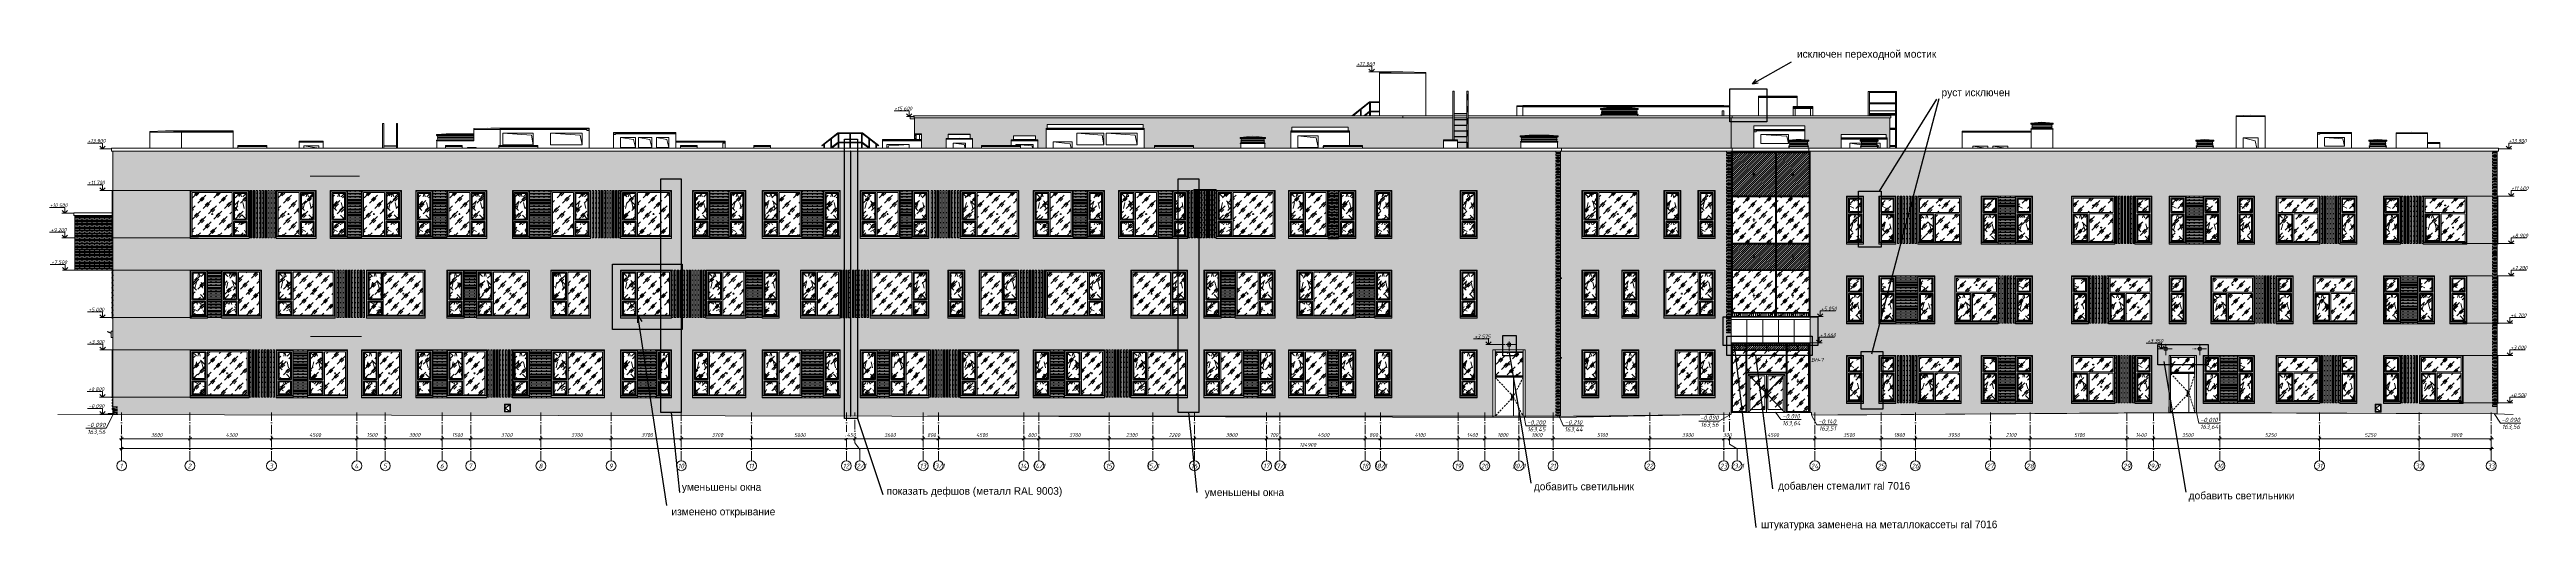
# Model space of a CAD drawing. Header units: millimetres. Extents: x 3914 to 319671, y -18248 to 19136.
# Drawn here: x 35505 to 166063, y -6228 to 19136 of the extents above; entities that cross this region are included whole.
import ezdxf

# ---------------------------------------------------------------- set-up
doc = ezdxf.new("R2010")
doc.units = ezdxf.units.MM
for name, pattern in [('200_ШТРИХ__ш1_п0_6_', [160, 100, -60]), ('50_200_ШТРИХ_1Т_ш5_п1_п1_', [700, 500, -100, 0, -100]), ('Штрих', [635, 317.5, -317.5]), ('Штриховая', [600, 400, -200])]:
    doc.linetypes.add(name, pattern=pattern)
for name, color, linetype, lineweight in [('A-ANNO-DIMS', 7, 'Continuous', 9), ('A-ANNO-DIMS-100', 7, 'Continuous', 9), ('A-ANNO-NOTE', 7, 'Continuous', 9), ('A-DETL-2', 7, 'Continuous', 5), ('A-DETL-CNTR', 7, '50_200_ШТРИХ_1Т_ш5_п1_п1_', 9), ('A-DETL-THIN', 7, 'Continuous', 9), ('A-DOOR', 7, 'Continuous', 9), ('A-DOOR-1', 7, 'Continuous', 5), ('A-DOOR-2', 7, '200_ШТРИХ__ш1_п0_6_', 5), ('A-DOOR-FRAM', 7, 'Continuous', 5), ('A-DOOR-HDLN', 7, 'Штрих', 5), ('A-FLOR', 7, 'Continuous', 9), ('A-GENM', 7, 'Continuous', 9), ('A-GENM-HDLN', 7, 'Штрих', 5), ('A-GLAZ', 7, 'Continuous', 9), ('A-GLAZ-1', 7, 'Continuous', 5), ('A-GLAZ-2', 7, 'Штрих', 5), ('A-GLAZ-3', 7, 'Штриховая', 5), ('A-GLAZ-CURT', 7, 'Continuous', 9), ('A-GLAZ-CURT-1', 7, 'Continuous', 5), ('A-GLAZ-CWMG', 7, 'Continuous', 9), ('A-ROOF', 7, 'Continuous', 9), ('A-WALL', 7, 'Continuous', 5), ('A-WALL-IDEN', 7, 'Continuous', 9), ('A-WALL-PATT', 7, 'Continuous', 5), ('G-ANNO-DIMS', 7, 'Continuous', 9), ('G-ANNO-DIMS-1', 7, 'Continuous', 20), ('I-WALL', 7, 'Continuous', 5), ('S-BEAM', 7, 'Continuous', 9), ('S-COLS', 7, 'Continuous', 9), ('Ограждение', 7, 'Continuous', 9), ('Оси', 7, 'Continuous', 9), ('Оси-1', 7, '50_200_ШТРИХ_1Т_ш5_п1_п1_', 9)]:
    doc.layers.add(name, color=color, linetype=linetype, lineweight=lineweight)
doc.styles.add('ISOCPEUR_I_1', font='isocpeui.ttf', dxfattribs={"height": 230})
doc.styles.add('ISOCPEUR_I_2', font='isocpeui.ttf', dxfattribs={"width": 0.9, "height": 250})
doc.styles.add('ISOCPEUR_I_3', font='isocpeui.ttf', dxfattribs={"width": 0.9, "height": 200})
doc.styles.add('ISOCPEUR_I_4', font='isocpeui.ttf', dxfattribs={"height": 200})
doc.dimstyles.new('ISO-2_0_0_9К_Средний_с_подложкой', dxfattribs={"dimscale": 304.8, "dimtxt": 199.196235, "dimasz": 0.492126, "dimexe": 0.393701, "dimexo": 0, "dimgap": 0.131234, "dimtad": 1, "dimdec": 0, "dimzin": 0, "dimdsep": 46, "dimtxsty": 'ISOCPEUR_I_3', "dimblk1": 'OBLIQUE', "dimblk2": 'OBLIQUE', "dimsah": 1, "dimcen": 0.09, "dimdle": 0.393701, "dimazin": 0, "dimtfac": 1, "dimtdec": 4, "dimtix": 1, "dimtmove": 0, "dimatfit": 3, "dimfxl": 1, "dimtvp": 1, "dimtfill": 1, "dimtolj": 1, "dimtzin": 0, "dimarcsym": 2})
pattern_1 = [(180, (164523.65, 71), (-2e-14, -154), [125, -137]), (90, (164523.65, 6), (-262, 2e-14), [65, -89]), (180, (164523.65, 6), (-2e-14, -154), [125, -137]), (90, (164535.65, 6), (-262, 2e-14), [65, -89]), (180, (164660.65, 6), (-2e-14, -154), [125, -137]), (180, (164660.65, 71), (-2e-14, -154), [125, -137]), (90, (164404.65, 83), (-262, 2e-14), [65, -89]), (90, (164654.65, 83), (-262, 2e-14), [65, -89]), (0, (164404.65, 83), (0, -154), [250, -12]), (0, (164404.65, 148), (0, -154), [250, -12])]
pattern_2 = [(180, (115143.65, 66), (-2e-14, -154), [125, -137]), (90, (115143.65, 1), (-262, 2e-14), [65, -89]), (180, (115143.65, 1), (-2e-14, -154), [125, -137]), (90, (115155.65, 1), (-262, 2e-14), [65, -89]), (180, (115280.65, 1), (-2e-14, -154), [125, -137]), (180, (115280.65, 66), (-2e-14, -154), [125, -137]), (90, (115024.65, 78), (-262, 2e-14), [65, -89]), (90, (115274.65, 78), (-262, 2e-14), [65, -89]), (0, (115024.65, 78), (0, -154), [250, -12]), (0, (115024.65, 143), (0, -154), [250, -12])]
pattern_3 = [(180, (164523.65, 4271), (-2e-14, -154), [125, -137]), (90, (164523.65, 4206), (-262, 2e-14), [65, -89]), (180, (164523.65, 4206), (-2e-14, -154), [125, -137]), (90, (164535.65, 4206), (-262, 2e-14), [65, -89]), (180, (164660.65, 4206), (-2e-14, -154), [125, -137]), (180, (164660.65, 4271), (-2e-14, -154), [125, -137]), (90, (164404.65, 4283), (-262, 2e-14), [65, -89]), (90, (164654.65, 4283), (-262, 2e-14), [65, -89]), (0, (164404.65, 4283), (0, -154), [250, -12]), (0, (164404.65, 4348), (0, -154), [250, -12])]
pattern_4 = [(180, (124143.65, 4223.5), (-2e-14, -154), [125, -137]), (90, (124143.65, 4158.5), (-262, 2e-14), [65, -89]), (180, (124143.65, 4158.5), (-2e-14, -154), [125, -137]), (90, (124155.65, 4158.5), (-262, 2e-14), [65, -89]), (180, (124280.65, 4158.5), (-2e-14, -154), [125, -137]), (180, (124280.65, 4223.5), (-2e-14, -154), [125, -137]), (90, (124024.65, 4235.5), (-262, 2e-14), [65, -89]), (90, (124274.65, 4235.5), (-262, 2e-14), [65, -89]), (0, (124024.65, 4235.5), (0, -154), [250, -12]), (0, (124024.65, 4300.5), (0, -154), [250, -12])]
pattern_5 = [(180, (115143.65, 4223.5), (-2e-14, -154), [125, -137]), (90, (115143.65, 4158.5), (-262, 2e-14), [65, -89]), (180, (115143.65, 4158.5), (-2e-14, -154), [125, -137]), (90, (115155.65, 4158.5), (-262, 2e-14), [65, -89]), (180, (115280.65, 4158.5), (-2e-14, -154), [125, -137]), (180, (115280.65, 4223.5), (-2e-14, -154), [125, -137]), (90, (115024.65, 4235.5), (-262, 2e-14), [65, -89]), (90, (115274.65, 4235.5), (-262, 2e-14), [65, -89]), (0, (115024.65, 4235.5), (0, -154), [250, -12]), (0, (115024.65, 4300.5), (0, -154), [250, -12])]
pattern_6 = [(180, (115012.63, 8458), (-2e-14, -154), [125, -137]), (90, (115012.63, 8393), (-262, 2e-14), [65, -89]), (180, (115012.63, 8393), (-2e-14, -154), [125, -137]), (90, (115024.63, 8393), (-262, 2e-14), [65, -89]), (180, (115149.63, 8393), (-2e-14, -154), [125, -137]), (180, (115149.63, 8458), (-2e-14, -154), [125, -137]), (90, (114893.63, 8470), (-262, 2e-14), [65, -89]), (90, (115143.63, 8470), (-262, 2e-14), [65, -89]), (0, (114893.63, 8470), (0, -154), [250, -12]), (0, (114893.63, 8535), (0, -154), [250, -12])]
pattern_7 = [(180, (164523.65, 8471), (-2e-14, -154), [125, -137]), (90, (164523.65, 8406), (-262, 2e-14), [65, -89]), (180, (164523.65, 8406), (-2e-14, -154), [125, -137]), (90, (164535.65, 8406), (-262, 2e-14), [65, -89]), (180, (164660.65, 8406), (-2e-14, -154), [125, -137]), (180, (164660.65, 8471), (-2e-14, -154), [125, -137]), (90, (164404.65, 8483), (-262, 2e-14), [65, -89]), (90, (164654.65, 8483), (-262, 2e-14), [65, -89]), (0, (164404.65, 8483), (0, -154), [250, -12]), (0, (164404.65, 8548), (0, -154), [250, -12])]
pattern_8 = [(180, (124012.66, 8457.88), (-2e-14, -154), [125, -137]), (90, (124012.66, 8392.88), (-262, 2e-14), [65, -89]), (180, (124012.66, 8392.88), (-2e-14, -154), [125, -137]), (90, (124024.66, 8392.88), (-262, 2e-14), [65, -89]), (180, (124149.66, 8392.88), (-2e-14, -154), [125, -137]), (180, (124149.66, 8457.88), (-2e-14, -154), [125, -137]), (90, (123893.66, 8469.88), (-262, 2e-14), [65, -89]), (90, (124143.66, 8469.88), (-262, 2e-14), [65, -89]), (0, (123893.66, 8469.88), (0, -154), [250, -12]), (0, (123893.66, 8534.88), (0, -154), [250, -12])]
pattern_9 = [(180, (115143.65, 371), (-2e-14, -154), [125, -137]), (90, (115143.65, 306), (-262, 2e-14), [65, -89]), (180, (115143.65, 306), (-2e-14, -154), [125, -137]), (90, (115155.65, 306), (-262, 2e-14), [65, -89]), (180, (115280.65, 306), (-2e-14, -154), [125, -137]), (180, (115280.65, 371), (-2e-14, -154), [125, -137]), (90, (115024.65, 383), (-262, 2e-14), [65, -89]), (90, (115274.65, 383), (-262, 2e-14), [65, -89]), (0, (115024.65, 383), (0, -154), [250, -12]), (0, (115024.65, 448), (0, -154), [250, -12])]
pattern_10 = [(45, (66990.3, 100), (-282.8427, 282.8427), [200, -600]), (45, (66790.3, 0), (-282.8427, 282.8427), [600, -200]), (45, (67190.3, -100), (-282.8427, 282.8427), [200, -600])]
pattern_11 = [(180, (81353.65, 12591), (-2e-14, -154), [125, -137]), (90, (81353.65, 12526), (-262, 2e-14), [65, -89]), (180, (81353.65, 12526), (-2e-14, -154), [125, -137]), (90, (81365.65, 12526), (-262, 2e-14), [65, -89]), (180, (81490.65, 12526), (-2e-14, -154), [125, -137]), (180, (81490.65, 12591), (-2e-14, -154), [125, -137]), (90, (81234.65, 12603), (-262, 2e-14), [65, -89]), (90, (81484.65, 12603), (-262, 2e-14), [65, -89]), (0, (81234.65, 12603), (0, -154), [250, -12]), (0, (81234.65, 12668), (0, -154), [250, -12])]
pattern_12 = [(180, (37762.93, 4278.54), (-2e-14, -154), [125, -137]), (90, (37762.93, 4213.54), (-262, 2e-14), [65, -89]), (180, (37762.93, 4213.54), (-2e-14, -154), [125, -137]), (90, (37774.93, 4213.54), (-262, 2e-14), [65, -89]), (180, (37899.93, 4213.54), (-2e-14, -154), [125, -137]), (180, (37899.93, 4278.54), (-2e-14, -154), [125, -137]), (90, (37643.93, 4290.54), (-262, 2e-14), [65, -89]), (90, (37893.93, 4290.54), (-262, 2e-14), [65, -89]), (0, (37643.93, 4290.54), (0, -154), [250, -12]), (0, (37643.93, 4355.54), (0, -154), [250, -12])]
pattern_13 = [(180, (37762.93, 78.54), (-2e-14, -154), [125, -137]), (90, (37762.93, 13.54), (-262, 2e-14), [65, -89]), (180, (37762.93, 13.54), (-2e-14, -154), [125, -137]), (90, (37774.93, 13.54), (-262, 2e-14), [65, -89]), (180, (37899.93, 13.54), (-2e-14, -154), [125, -137]), (180, (37899.93, 78.54), (-2e-14, -154), [125, -137]), (90, (37643.93, 90.54), (-262, 2e-14), [65, -89]), (90, (37893.93, 90.54), (-262, 2e-14), [65, -89]), (0, (37643.93, 90.54), (0, -154), [250, -12]), (0, (37643.93, 155.54), (0, -154), [250, -12])]
pattern_14 = [(45, (67090.285, 0), (-56.56854, 56.56854), [])]

# ---------------------------------------------------------------- blocks, each defined once
blk = doc.blocks.new('парапет - парапет-18575254-АР2_ТР1_Фасад 1-___')
at = {"layer": 'A-GENM'}
for p, q in [((-418, 13930), (75998, 13930)), ((-418, 13930), (-418, 13783)), ((-411, 13776), (75991, 13776)), ((75991, 13776), (85001, 13776)), ((75998, 13930), (85008, 13930)), ((75998, 13930), (75998, 13783)), ((85008, 13783), (85008, 13930))]:
    blk.add_line(p, q, dxfattribs=at)
for points, knots in [([(-418, 13783), (-418, 13782), (-418, 13781), (-417, 13780), (-417, 13779), (-416, 13778), (-416, 13778), (-415, 13777), (-414, 13777), (-414, 13776), (-413, 13776), (-412, 13776), (-411, 13776), (-411, 13776), (-410, 13776)], [0, 0, 0, 0, 0.11111111, 0.22222222, 0.27777778, 0.33333333, 0.38888889, 0.44444444, 0.5, 0.55555556, 0.61111111, 0.66666667, 0.72222222, 0.77777778, 0.77777778, 0.77777778, 0.77777778]), ([(75998, 13783), (75998, 13782), (75998, 13781), (75997, 13780), (75997, 13779), (75996, 13778), (75996, 13778), (75995, 13777), (75994, 13777), (75994, 13776), (75993, 13776), (75992, 13776), (75991, 13776), (75991, 13776), (75990, 13776)], [0, 0, 0, 0, 0.11111111, 0.22222222, 0.27777778, 0.33333333, 0.38888889, 0.44444444, 0.5, 0.55555556, 0.61111111, 0.66666667, 0.72222222, 0.77777778, 0.77777778, 0.77777778, 0.77777778]), ([(85000, 13776), (85001, 13776), (85001, 13776), (85002, 13776), (85003, 13776), (85004, 13776), (85004, 13777), (85005, 13777), (85006, 13778), (85006, 13778), (85007, 13779), (85007, 13780), (85008, 13781), (85008, 13782), (85008, 13783)], [-0.77777778, -0.77777778, -0.77777778, -0.77777778, -0.72222222, -0.66666667, -0.61111111, -0.55555556, -0.5, -0.44444444, -0.38888889, -0.33333333, -0.27777778, -0.22222222, -0.11111111, 0, 0, 0, 0])]:
    blk.add_open_spline(points, degree=3, knots=knots, dxfattribs=at)
for points in [[(-412, 13776), (-412, 13776), (-411, 13776), (-411, 13776), (-410, 13776)], [(75992, 13776), (75992, 13776), (75991, 13776), (75991, 13776), (75990, 13776)]]:
    blk.add_open_spline(points, degree=3, dxfattribs=at)
blk = doc.blocks.new('парапет1 - парапет-18629556-АР2_ТР1_Фасад 1-___')
at = {"layer": 'A-GENM'}
for p, q in [((-2411, 10384), (-2411, 10530)), ((-390, 10530), (-2411, 10530)), ((3730, 10530), (3760, 10530)), ((3760, 10499), (3730, 10499)), ((6800, 10530), (6824, 10530)), ((6824, 10499), (6800, 10499)), ((8260, 10530), (8290, 10530)), ((8290, 10499), (8260, 10499)), ((10330, 10530), (10360, 10530)), ((10360, 10499), (10330, 10499)), ((11110, 10530), (11140, 10530)), ((11140, 10499), (11110, 10499)), ((11980, 10530), (12010, 10530)), ((12010, 10499), (11980, 10499)), ((12760, 10530), (12790, 10530)), ((12790, 10499), (12760, 10499)), ((14830, 10530), (14860, 10530)), ((14860, 10499), (14830, 10499)), ((15610, 10530), (15640, 10530)), ((15640, 10499), (15610, 10499)), ((16480, 10530), (16510, 10530)), ((16510, 10499), (16480, 10499)), ((20710, 10530), (20740, 10530)), ((20740, 10499), (20710, 10499)), ((21580, 10530), (21610, 10530)), ((21610, 10499), (21580, 10499)), ((22730, 10530), (22760, 10530)), ((22760, 10499), (22730, 10499)), ((24800, 10530), (24830, 10530)), ((24830, 10499), (24800, 10499)), ((26410, 10530), (26440, 10530)), ((26440, 10499), (26410, 10499)), ((29060, 10530), (29090, 10530)), ((29090, 10499), (29060, 10499)), ((30210, 10530), (30240, 10530)), ((30240, 10499), (30210, 10499)), ((31080, 10530), (31110, 10530)), ((31110, 10499), (31080, 10499)), ((32110, 10530), (32140, 10530)), ((32140, 10499), (32110, 10499)), ((32980, 10530), (33010, 10530)), ((33010, 10499), (32980, 10499)), ((33870, 10530), (33900, 10530)), ((33900, 10528), (33870, 10527)), ((33870, 10525), (33900, 10526)), ((33870, 10433), (33870, 10465)), ((-2404, 10377), (-390, 10377)), ((3730, 10425), (3760, 10425)), ((3730, 10392), (3760, 10392)), ((3730, 10391), (3760, 10391)), ((3730, 10377), (3760, 10377)), ((6800, 10425), (6824, 10425)), ((6800, 10392), (6824, 10392)), ((6800, 10391), (6824, 10391)), ((6800, 10377), (6824, 10377)), ((8260, 10425), (8290, 10425)), ((8260, 10392), (8290, 10392)), ((8260, 10391), (8290, 10391)), ((8260, 10377), (8290, 10377)), ((10330, 10425), (10360, 10425)), ((10330, 10392), (10360, 10392)), ((10330, 10391), (10360, 10391)), ((10330, 10377), (10360, 10377)), ((11110, 10425), (11140, 10425)), ((11110, 10392), (11140, 10392)), ((11110, 10391), (11140, 10391)), ((11110, 10377), (11140, 10377)), ((11980, 10425), (12010, 10425)), ((11980, 10392), (12010, 10392)), ((11980, 10391), (12010, 10391)), ((11980, 10377), (12010, 10377)), ((12760, 10425), (12790, 10425)), ((12760, 10392), (12790, 10392)), ((12760, 10391), (12790, 10391)), ((12760, 10377), (12790, 10377)), ((14830, 10425), (14860, 10425)), ((14830, 10392), (14860, 10392)), ((14830, 10391), (14860, 10391)), ((14830, 10377), (14860, 10377)), ((15610, 10425), (15640, 10425)), ((15610, 10392), (15640, 10392)), ((15610, 10391), (15640, 10391)), ((15610, 10377), (15640, 10377)), ((16480, 10425), (16510, 10425)), ((16480, 10392), (16510, 10392)), ((16480, 10391), (16510, 10391)), ((16480, 10377), (16510, 10377)), ((20710, 10425), (20740, 10425)), ((20710, 10392), (20740, 10392)), ((20710, 10391), (20740, 10391)), ((20710, 10377), (20740, 10377)), ((21580, 10425), (21610, 10425)), ((21580, 10392), (21610, 10392)), ((21580, 10391), (21610, 10391)), ((21580, 10377), (21610, 10377)), ((22730, 10425), (22760, 10425)), ((22730, 10392), (22760, 10392)), ((22730, 10391), (22760, 10391)), ((22730, 10377), (22760, 10377)), ((24800, 10425), (24830, 10425)), ((24800, 10392), (24830, 10392)), ((24800, 10391), (24830, 10391)), ((24800, 10377), (24830, 10377)), ((26410, 10425), (26440, 10425)), ((26410, 10392), (26440, 10392)), ((26410, 10391), (26440, 10391)), ((26410, 10377), (26440, 10377)), ((29060, 10425), (29090, 10425)), ((29060, 10392), (29090, 10392)), ((29060, 10391), (29090, 10391)), ((29060, 10377), (29090, 10377)), ((30210, 10425), (30240, 10425)), ((30210, 10392), (30240, 10392)), ((30210, 10391), (30240, 10391)), ((30210, 10377), (30240, 10377)), ((31080, 10425), (31110, 10425)), ((31080, 10392), (31110, 10392)), ((31080, 10391), (31110, 10391)), ((31080, 10377), (31110, 10377)), ((32110, 10425), (32140, 10425)), ((32110, 10392), (32140, 10392)), ((32110, 10391), (32140, 10391)), ((32110, 10377), (32140, 10377)), ((32980, 10425), (33010, 10425)), ((32980, 10392), (33010, 10392)), ((32980, 10391), (33010, 10391)), ((32980, 10377), (33010, 10377)), ((33870, 10392), (33899, 10392)), ((33870, 10391), (33898, 10391)), ((33870, 10377), (33900, 10377)), ((33899, 10392), (33898, 10391)), ((33898, 10391), (33900, 10389))]:
    blk.add_line(p, q, dxfattribs=at)
blk.add_open_spline([(-2403, 10377), (-2404, 10377), (-2404, 10377), (-2405, 10377), (-2406, 10377), (-2407, 10377), (-2407, 10378), (-2408, 10378), (-2409, 10379), (-2409, 10379), (-2410, 10380), (-2410, 10381), (-2411, 10382), (-2411, 10383), (-2411, 10384)], degree=3, knots=[0.22222222, 0.22222222, 0.22222222, 0.22222222, 0.27777778, 0.33333333, 0.38888889, 0.44444444, 0.5, 0.55555556, 0.61111111, 0.66666667, 0.72222222, 0.77777778, 0.88888889, 1, 1, 1, 1], dxfattribs=at)
blk.add_open_spline([(-2403, 10377), (-2403, 10377), (-2404, 10377), (-2404, 10377)], degree=3, dxfattribs=at)
blk = doc.blocks.new('Окно_СКБ_1Ст_БезПР - ОК-6__л__900х2500_h_ с форточкой_Вестибюль_ залы ДОО-33966793-АР2_ТР1_Фасад 1-___')
at = {"layer": 'A-GLAZ-1'}
h = blk.add_hatch(dxfattribs=at)
h.set_pattern_fill('FP_27', color=256, style=0, pattern_type=2)
h.set_pattern_definition(pattern_10)
h.paths.add_polyline_path([(91180, 2185), (91780, 2185), (91780, 2850), (91180, 2850), (91180, 2276)], flags=0)
h = blk.add_hatch(dxfattribs=at)
h.set_pattern_fill('FP_27', color=256, style=0, pattern_type=2)
h.set_pattern_definition(pattern_10)
h.paths.add_polyline_path([(91180, 670), (91780, 670), (91780, 2015), (91180, 2015), (91180, 712)], flags=0)
for p, q in [((91030, 3000), (91030, 503)), ((91930, 3000), (91030, 3000)), ((91060, 585), (91060, 2970)), ((91060, 2970), (91900, 2970)), ((91130, 2900), (91130, 2135)), ((91130, 2900), (91830, 2900)), ((91180, 2850), (91180, 2185)), ((91180, 2850), (91780, 2850)), ((91780, 2185), (91780, 2850)), ((91830, 2135), (91830, 2900)), ((91900, 2970), (91900, 585)), ((91930, 503), (91930, 3000)), ((91830, 2135), (91130, 2135)), ((91130, 2065), (91130, 620)), ((91130, 2065), (91830, 2065)), ((91180, 2185), (91780, 2185)), ((91180, 2015), (91180, 670)), ((91180, 2015), (91780, 2015)), ((91780, 670), (91780, 2015)), ((91830, 620), (91830, 2065)), ((91130, 620), (91830, 620)), ((91180, 670), (91780, 670))]:
    blk.add_line(p, q, dxfattribs=at)
at = {"layer": 'A-GLAZ-2'}
for p, q in [((91830, 2900), (91130, 2517)), ((91130, 2517), (91830, 2135)), ((91130, 620), (91480, 2065)), ((91830, 2065), (91130, 1343)), ((91130, 1343), (91830, 620)), ((91830, 620), (91480, 2065))]:
    blk.add_line(p, q, dxfattribs=at)
blk = doc.blocks.new('Окно_СКБ_2Ст_Фрамуга сверху_БезПР - ОК-7__л__2300х2500_h__Вестибюль_ залы ДОО ДУ-37133357-АР2_ТР1_Фасад 1-___')
at = {"layer": 'A-GLAZ-1'}
h = blk.add_hatch(dxfattribs=at)
h.set_pattern_fill('FP_27', color=256, style=0, pattern_type=2)
h.set_pattern_definition(pattern_10)
h.paths.add_polyline_path([(95715, 2135), (96980, 2135), (96980, 2900), (94880, 2900), (94880, 2135), (95645, 2135)], flags=0)
h = blk.add_hatch(dxfattribs=at)
h.set_pattern_fill('FP_27', color=256, style=0, pattern_type=2)
h.set_pattern_definition(pattern_10)
h.paths.add_polyline_path([(94930, 670), (95595, 670), (95595, 2015), (94930, 2015), (94930, 1335)], flags=0)
h = blk.add_hatch(dxfattribs=at)
h.set_pattern_fill('FP_27', color=256, style=0, pattern_type=2)
h.set_pattern_definition(pattern_10)
h.paths.add_polyline_path([(95715, 620), (96980, 620), (96980, 2065), (95715, 2065), (95715, 626)], flags=0)
for p, q in [((94780, 3000), (94780, 503)), ((97080, 3000), (94780, 3000)), ((94810, 2970), (94810, 585)), ((97050, 2970), (94810, 2970)), ((94880, 2135), (94880, 2900)), ((94880, 2900), (96980, 2900)), ((96980, 2900), (96980, 2135)), ((97050, 585), (97050, 2970)), ((97080, 503), (97080, 3000)), ((94880, 2135), (96980, 2135)), ((94880, 620), (94880, 2065)), ((94880, 2065), (95645, 2065)), ((94930, 2015), (94930, 670)), ((94930, 2015), (95595, 2015)), ((95595, 670), (95595, 2015)), ((95645, 2065), (95645, 620)), ((95715, 620), (95715, 2065)), ((95715, 2065), (96980, 2065)), ((96980, 2065), (96980, 620)), ((95645, 620), (94880, 620)), ((94930, 670), (95595, 670)), ((96980, 620), (95715, 620))]:
    blk.add_line(p, q, dxfattribs=at)
at = {"layer": 'A-GLAZ-2'}
for p, q in [((94880, 620), (95263, 2065)), ((94880, 2065), (95645, 1342)), ((95645, 1342), (94880, 620)), ((95645, 620), (95263, 2065)), ((95980, 2517), (95880, 2517)), ((95930, 2567), (95930, 2468)), ((96398, 1342), (96298, 1342)), ((96348, 1392), (96348, 1293))]:
    blk.add_line(p, q, dxfattribs=at)
blk = doc.blocks.new('Окно_СКБ_1Ст_БезПР - ОК-6__л__900х2500_h_ с форточкой_Вестибюль_ залы ДОО-V1-АР2_ТР1_Фасад 1-___')
at = {"layer": 'A-GLAZ-1'}
h = blk.add_hatch(dxfattribs=at)
h.set_pattern_fill('FP_27', color=256, style=0, pattern_type=2)
h.set_pattern_definition(pattern_10)
h.paths.add_polyline_path([(98654, 2185), (98880, 2185), (98880, 2850), (98280, 2850), (98280, 2185)], flags=0)
h = blk.add_hatch(dxfattribs=at)
h.set_pattern_fill('FP_27', color=256, style=0, pattern_type=2)
h.set_pattern_definition(pattern_10)
h.paths.add_polyline_path([(98880, 670), (98880, 2015), (98280, 2015), (98280, 670), (98654, 670)], flags=0)
for p, q in [((98130, 3000), (98130, 503)), ((99030, 3000), (98130, 3000)), ((98160, 585), (98160, 2970)), ((98160, 2970), (99000, 2970)), ((98230, 2900), (98230, 2135)), ((98230, 2900), (98930, 2900)), ((98280, 2850), (98280, 2185)), ((98280, 2850), (98880, 2850)), ((98880, 2185), (98880, 2850)), ((98930, 2135), (98930, 2900)), ((99000, 2970), (99000, 585)), ((99030, 2847), (99030, 2927)), ((99030, 2693), (99030, 2770)), ((99030, 2539), (99030, 2616)), ((98930, 2135), (98230, 2135)), ((98230, 2065), (98230, 620)), ((98230, 2065), (98930, 2065)), ((98280, 2185), (98880, 2185)), ((98280, 2015), (98280, 670)), ((98280, 2015), (98880, 2015)), ((98880, 670), (98880, 2015)), ((98930, 620), (98930, 2065)), ((99030, 2385), (99030, 2462)), ((99030, 2233), (99030, 2308)), ((99030, 2079), (99030, 2156)), ((99030, 1925), (99030, 2002)), ((99030, 1771), (99030, 1848)), ((99030, 1617), (99030, 1694)), ((99030, 1463), (99030, 1540)), ((99030, 1309), (99030, 1386)), ((98230, 620), (98930, 620)), ((98280, 670), (98880, 670)), ((99030, 1155), (99030, 1232)), ((99030, 1002), (99030, 1078)), ((99030, 847), (99030, 925)), ((99030, 693), (99030, 770)), ((99030, 540), (99030, 616))]:
    blk.add_line(p, q, dxfattribs=at)
at = {"layer": 'A-GLAZ-2'}
for p, q in [((98930, 2900), (98230, 2517)), ((98230, 2517), (98930, 2135)), ((98230, 620), (98580, 2065)), ((98930, 2065), (98230, 1343)), ((98230, 1343), (98930, 620)), ((98930, 620), (98580, 2065))]:
    blk.add_line(p, q, dxfattribs=at)
blk = doc.blocks.new('Окно_СКБ_2Ст_Фрамуга сверху_БезПР - ОК-7__л__2300х2500_h__Вестибюль_ залы ДОО ДУ-V2-АР2_ТР1_Фасад 1-___')
at = {"layer": 'A-GLAZ-1'}
h = blk.add_hatch(dxfattribs=at)
h.set_pattern_fill('FP_27', color=256, style=0, pattern_type=2)
h.set_pattern_definition(pattern_10)
h.paths.add_polyline_path([(104315, 2135), (105080, 2135), (105080, 2900), (102980, 2900), (102980, 2135), (103815, 2135)], flags=0)
h = blk.add_hatch(dxfattribs=at)
h.set_pattern_fill('FP_27', color=256, style=0, pattern_type=2)
h.set_pattern_definition(pattern_10)
h.paths.add_polyline_path([(103030, 670), (103695, 670), (103695, 2015), (103030, 2015), (103030, 1335)], flags=0)
h = blk.add_hatch(dxfattribs=at)
h.set_pattern_fill('FP_27', color=256, style=0, pattern_type=2)
h.set_pattern_definition(pattern_10)
h.paths.add_polyline_path([(103815, 620), (105080, 620), (105080, 2065), (103815, 2065), (103815, 626)], flags=0)
for p, q in [((102880, 3000), (102880, 503)), ((105180, 3000), (102880, 3000)), ((102910, 2970), (102910, 585)), ((105150, 2970), (102910, 2970)), ((102980, 2135), (102980, 2900)), ((102980, 2900), (105080, 2900)), ((105080, 2900), (105080, 2135)), ((105150, 585), (105150, 2970)), ((105180, 503), (105180, 3000)), ((102980, 2135), (105080, 2135)), ((102980, 620), (102980, 2065)), ((102980, 2065), (103745, 2065)), ((103030, 2015), (103030, 670)), ((103030, 2015), (103695, 2015)), ((103695, 670), (103695, 2015)), ((103745, 2065), (103745, 620)), ((103815, 620), (103815, 2065)), ((103815, 2065), (105080, 2065)), ((105080, 2065), (105080, 620)), ((103745, 620), (102980, 620)), ((103030, 670), (103695, 670)), ((105080, 620), (103815, 620))]:
    blk.add_line(p, q, dxfattribs=at)
at = {"layer": 'A-GLAZ-2'}
for p, q in [((102980, 620), (103362, 2065)), ((102980, 2065), (103745, 1343)), ((103745, 1343), (102980, 620)), ((103745, 620), (103362, 2065)), ((104080, 2518), (103980, 2518)), ((104030, 2567), (104030, 2468)), ((104497, 1343), (104397, 1343)), ((104447, 1392), (104447, 1293))]:
    blk.add_line(p, q, dxfattribs=at)
blk = doc.blocks.new('Окно_СКБ_2Ст_Фрамуга сверху_БезПР - ОК-7__л__2300х2500_h__Вестибюль_ залы ДОО ДУ-V3-АР2_ТР1_Фасад 1-___')
at = {"layer": 'A-GLAZ-1'}
h = blk.add_hatch(dxfattribs=at)
h.set_pattern_fill('FP_27', color=256, style=0, pattern_type=2)
h.set_pattern_definition(pattern_10)
h.paths.add_polyline_path([(98165, 6335), (98930, 6335), (98930, 7100), (96830, 7100), (96830, 6335), (97665, 6335)], flags=0)
h = blk.add_hatch(dxfattribs=at)
h.set_pattern_fill('FP_27', color=256, style=0, pattern_type=2)
h.set_pattern_definition(pattern_10)
h.paths.add_polyline_path([(96880, 4870), (97545, 4870), (97545, 6215), (96880, 6215), (96880, 5535)], flags=0)
h = blk.add_hatch(dxfattribs=at)
h.set_pattern_fill('FP_27', color=256, style=0, pattern_type=2)
h.set_pattern_definition(pattern_10)
h.paths.add_polyline_path([(97665, 4820), (98930, 4820), (98930, 6265), (97665, 6265), (97665, 4825.9)], flags=0)
for p, q in [((96730, 7200), (96730, 4702.5)), ((99030, 7200), (96730, 7200)), ((96760, 7170), (96760, 4785)), ((99000, 7170), (96760, 7170)), ((96830, 6335), (96830, 7100)), ((96830, 7100), (98930, 7100)), ((98930, 7100), (98930, 6335)), ((99000, 4785), (99000, 7170)), ((99030, 4702.5), (99030, 7200)), ((96830, 6335), (98930, 6335)), ((96830, 4820), (96830, 6265)), ((96830, 6265), (97595, 6265)), ((96880, 6215), (96880, 4870)), ((96880, 6215), (97545, 6215)), ((97545, 4870), (97545, 6215)), ((97595, 6265), (97595, 4820)), ((97665, 4820), (97665, 6265)), ((97665, 6265), (98930, 6265)), ((98930, 6265), (98930, 4820)), ((97595, 4820), (96830, 4820)), ((96880, 4870), (97545, 4870)), ((98930, 4820), (97665, 4820))]:
    blk.add_line(p, q, dxfattribs=at)
at = {"layer": 'A-GLAZ-2'}
for p, q in [((97930, 6717.5), (97830, 6717.5)), ((97880, 6767.5), (97880, 6667.5)), ((96830, 4820), (97212.5, 6265)), ((96830, 6265), (97595, 5542.5)), ((97595, 5542.5), (96830, 4820)), ((97595, 4820), (97212.5, 6265)), ((98347.5, 5542.5), (98247.5, 5542.5)), ((98297.5, 5592.5), (98297.5, 5492.5))]:
    blk.add_line(p, q, dxfattribs=at)
blk = doc.blocks.new('Окно_СКБ_1Ст_БезПР - ОК-6__л__900х2500_h_ с форточкой_Вестибюль_ залы ДОО-V4-АР2_ТР1_Фасад 1-___')
at = {"layer": 'A-GLAZ-1'}
h = blk.add_hatch(dxfattribs=at)
h.set_pattern_fill('FP_27', color=256, style=0, pattern_type=2)
h.set_pattern_definition(pattern_10)
h.paths.add_polyline_path([(121638, 6385), (121880, 6385), (121880, 7050), (121280, 7050), (121280, 6385)], flags=0)
h = blk.add_hatch(dxfattribs=at)
h.set_pattern_fill('FP_27', color=256, style=0, pattern_type=2)
h.set_pattern_definition(pattern_10)
h.paths.add_polyline_path([(121638, 4870), (121880, 4870), (121880, 6215), (121280, 6215), (121280, 4870)], flags=0)
for p, q in [((122030, 7200), (121130, 7200)), ((121130, 7127), (121130, 7047)), ((121130, 6970), (121130, 6893)), ((121130, 6816), (121130, 6739)), ((121130, 6662), (121130, 6585)), ((121160, 4785), (121160, 7170)), ((121160, 7170), (122000, 7170)), ((121230, 7100), (121230, 6335)), ((121230, 7100), (121930, 7100)), ((121280, 7050), (121280, 6385)), ((121280, 7050), (121880, 7050)), ((121880, 6385), (121880, 7050)), ((121930, 6335), (121930, 7100)), ((122000, 7170), (122000, 4785)), ((122030, 4703), (122030, 7200)), ((121130, 6508), (121130, 6433)), ((121130, 6356), (121130, 6279)), ((121130, 6202), (121130, 6125)), ((121130, 6048), (121130, 5971)), ((121130, 5894), (121130, 5817)), ((121130, 5740), (121130, 5663)), ((121130, 5586), (121130, 5509)), ((121130, 5432), (121130, 5355)), ((121130, 5278), (121130, 5202)), ((121930, 6335), (121230, 6335)), ((121230, 6265), (121230, 4820)), ((121230, 6265), (121930, 6265)), ((121280, 6385), (121880, 6385)), ((121280, 6215), (121280, 4870)), ((121280, 6215), (121880, 6215)), ((121880, 4870), (121880, 6215)), ((121930, 4820), (121930, 6265)), ((121130, 5125), (121130, 5047)), ((121130, 4970), (121130, 4893)), ((121130, 4816), (121130, 4740)), ((121230, 4820), (121930, 4820)), ((121280, 4870), (121880, 4870))]:
    blk.add_line(p, q, dxfattribs=at)
at = {"layer": 'A-GLAZ-2'}
for p, q in [((121930, 7100), (121230, 6717)), ((121230, 6717), (121930, 6335)), ((121230, 4820), (121580, 6265)), ((121930, 6265), (121230, 5543)), ((121230, 5543), (121930, 4820)), ((121930, 4820), (121580, 6265))]:
    blk.add_line(p, q, dxfattribs=at)
blk = doc.blocks.new('Окно_СКБ_2Ст_БезПР - ОК-11__2100х2500_h_-33965202-АР2_ТР1_Фасад 1-___')
at = {"layer": 'A-GLAZ-1'}
h = blk.add_hatch(dxfattribs=at)
h.set_pattern_fill('FP_27', color=256, style=0, pattern_type=2)
h.set_pattern_definition(pattern_10)
h.paths.add_polyline_path([(10548, 1785), (10685, 1785), (10685, 3150), (10060, 3150), (10060, 1785)], flags=0)
h = blk.add_hatch(dxfattribs=at)
h.set_pattern_fill('FP_27', color=256, style=0, pattern_type=2)
h.set_pattern_definition(pattern_10)
h.paths.add_polyline_path([(10805, 920), (11910, 920), (11910, 3200), (10805, 3200), (10805, 926)], flags=0)
h = blk.add_hatch(dxfattribs=at)
h.set_pattern_fill('FP_27', color=256, style=0, pattern_type=2)
h.set_pattern_definition(pattern_10)
h.paths.add_polyline_path([(10548, 970), (10685, 970), (10685, 1615), (10060, 1615), (10060, 970)], flags=0)
for p, q in [((9910, 3300), (9910, 803)), ((12010, 3300), (9910, 3300)), ((9940, 885), (9940, 3270)), ((9940, 3270), (11980, 3270)), ((10010, 3200), (10010, 1735)), ((10010, 3200), (10735, 3200)), ((10060, 3150), (10060, 1785)), ((10060, 3150), (10685, 3150)), ((10685, 1785), (10685, 3150)), ((10735, 3200), (10735, 1735)), ((10805, 920), (10805, 3200)), ((10805, 3200), (11910, 3200)), ((11910, 920), (11910, 3200)), ((11980, 3270), (11980, 885)), ((12010, 803), (12010, 3300)), ((10735, 1735), (10010, 1735)), ((10010, 1665), (10010, 920)), ((10010, 1665), (10735, 1665)), ((10060, 1785), (10685, 1785)), ((10060, 1615), (10060, 970)), ((10060, 1615), (10685, 1615)), ((10685, 970), (10685, 1615)), ((10735, 1665), (10735, 920)), ((11408, 2060), (11308, 2060)), ((11358, 2110), (11358, 2010)), ((10010, 920), (10735, 920)), ((10060, 970), (10685, 970)), ((10805, 920), (11910, 920))]:
    blk.add_line(p, q, dxfattribs=at)
at = {"layer": 'A-GLAZ-2'}
for p, q in [((10010, 1735), (10373, 3200)), ((10010, 3200), (10735, 2467)), ((10735, 1735), (10373, 3200)), ((10735, 2467), (10010, 1735)), ((10010, 920), (10373, 1665)), ((10010, 1665), (10735, 1292)), ((10735, 920), (10373, 1665)), ((10735, 1292), (10010, 920))]:
    blk.add_line(p, q, dxfattribs=at)
blk = doc.blocks.new('Окно_СКБ_2Ст_БезПР - ОК-11__2100х2500_h_-V5-АР2_ТР1_Фасад 1-___')
at = {"layer": 'A-GLAZ-1'}
h = blk.add_hatch(dxfattribs=at)
h.set_pattern_fill('FP_27', color=256, style=0, pattern_type=2)
h.set_pattern_definition(pattern_10)
h.paths.add_polyline_path([(13535, 1785), (13535, 3150), (12910, 3150), (12910, 1785)], flags=0)
h = blk.add_hatch(dxfattribs=at)
h.set_pattern_fill('FP_27', color=256, style=0, pattern_type=2)
h.set_pattern_definition(pattern_10)
h.paths.add_polyline_path([(13655, 920), (14760, 920), (14760, 3200), (13655, 3200), (13655, 926)], flags=0)
h = blk.add_hatch(dxfattribs=at)
h.set_pattern_fill('FP_27', color=256, style=0, pattern_type=2)
h.set_pattern_definition(pattern_10)
h.paths.add_polyline_path([(13535, 970), (13535, 1615), (12910, 1615), (12910, 970)], flags=0)
for p, q in [((12760, 3300), (12760, 803)), ((14860, 3300), (12760, 3300)), ((12790, 885), (12790, 3270)), ((12790, 3270), (14830, 3270)), ((12860, 3200), (12860, 1735)), ((12860, 3200), (13585, 3200)), ((12910, 3150), (12910, 1785)), ((12910, 3150), (13535, 3150)), ((13535, 1785), (13535, 3150)), ((13585, 3200), (13585, 1735)), ((13655, 920), (13655, 3200)), ((13655, 3200), (14760, 3200)), ((14760, 920), (14760, 3200)), ((14830, 3270), (14830, 885)), ((14860, 803), (14860, 3300)), ((13585, 1735), (12860, 1735)), ((12860, 1665), (12860, 920)), ((12860, 1665), (13585, 1665)), ((12910, 1785), (13535, 1785)), ((12910, 1615), (12910, 970)), ((12910, 1615), (13535, 1615)), ((13535, 970), (13535, 1615)), ((13585, 1665), (13585, 920)), ((14257, 2060), (14157, 2060)), ((14207, 2110), (14207, 2010)), ((12860, 920), (13585, 920)), ((12910, 970), (13535, 970)), ((13655, 920), (14760, 920))]:
    blk.add_line(p, q, dxfattribs=at)
at = {"layer": 'A-GLAZ-2'}
for p, q in [((12860, 1735), (13222, 3200)), ((12860, 3200), (13585, 2467)), ((13585, 1735), (13222, 3200)), ((13585, 2467), (12860, 1735)), ((12860, 920), (13222, 1665)), ((12860, 1665), (13585, 1292)), ((13585, 920), (13222, 1665)), ((13585, 1292), (12860, 920))]:
    blk.add_line(p, q, dxfattribs=at)
blk = doc.blocks.new('Окно_СКБ_1Ст_БезПР - ОК-2__л__900х2500_h__Рекреация-33965106-АР2_ТР1_Фасад 1-___')
at = {"layer": 'A-GLAZ-1'}
h = blk.add_hatch(dxfattribs=at)
h.set_pattern_fill('FP_27', color=256, style=0, pattern_type=2)
h.set_pattern_definition(pattern_10)
h.paths.add_polyline_path([(39661, 1785), (39790, 1785), (39790, 3150), (39190, 3150), (39190, 1785)], flags=0)
h = blk.add_hatch(dxfattribs=at)
h.set_pattern_fill('FP_27', color=256, style=0, pattern_type=2)
h.set_pattern_definition(pattern_10)
h.paths.add_polyline_path([(39790, 970), (39790, 1615), (39190, 1615), (39190, 970), (39661, 970)], flags=0)
for p, q in [((39040, 3300), (39040, 803)), ((39940, 3300), (39040, 3300)), ((39070, 885), (39070, 3270)), ((39070, 3270), (39910, 3270)), ((39140, 3200), (39140, 1735)), ((39140, 3200), (39840, 3200)), ((39190, 3150), (39190, 1785)), ((39190, 3150), (39790, 3150)), ((39790, 1785), (39790, 3150)), ((39840, 1735), (39840, 3200)), ((39910, 3270), (39910, 885)), ((39940, 3151), (39940, 3231)), ((39940, 2997), (39940, 3074)), ((39940, 2843), (39940, 2920)), ((39940, 2689), (39940, 2766)), ((39940, 2537), (39940, 2612)), ((39840, 1735), (39140, 1735)), ((39140, 1665), (39140, 920)), ((39140, 1665), (39840, 1665)), ((39190, 1785), (39790, 1785)), ((39190, 1615), (39190, 970)), ((39190, 1615), (39790, 1615)), ((39790, 970), (39790, 1615)), ((39840, 920), (39840, 1665)), ((39940, 2383), (39940, 2460)), ((39940, 2229), (39940, 2306)), ((39940, 2075), (39940, 2152)), ((39940, 1921), (39940, 1998)), ((39940, 1767), (39940, 1844)), ((39940, 1613), (39940, 1690)), ((39940, 1459), (39940, 1536)), ((39940, 1306), (39940, 1382)), ((39140, 920), (39840, 920)), ((39190, 970), (39790, 970)), ((39940, 1151), (39940, 1229)), ((39940, 997), (39940, 1074)), ((39940, 844), (39940, 920))]:
    blk.add_line(p, q, dxfattribs=at)
at = {"layer": 'A-GLAZ-2'}
for p, q in [((39140, 1735), (39490, 3200)), ((39840, 3200), (39140, 2467)), ((39840, 1735), (39490, 3200)), ((39140, 2467), (39840, 1735)), ((39140, 920), (39490, 1665)), ((39840, 1665), (39140, 1293)), ((39840, 920), (39490, 1665)), ((39140, 1293), (39840, 920))]:
    blk.add_line(p, q, dxfattribs=at)
blk = doc.blocks.new('Окно_СКБ_1Ст_БезПР - ОК-2__л__900х2500_h__Рекреация-V6-АР2_ТР1_Фасад 1-___')
at = {"layer": 'A-GLAZ-1'}
h = blk.add_hatch(dxfattribs=at)
h.set_pattern_fill('FP_27', color=256, style=0, pattern_type=2)
h.set_pattern_definition(pattern_10)
h.paths.add_polyline_path([(48855, 1785), (48910, 1785), (48910, 3150), (48310, 3150), (48310, 1785)], flags=0)
h = blk.add_hatch(dxfattribs=at)
h.set_pattern_fill('FP_27', color=256, style=0, pattern_type=2)
h.set_pattern_definition(pattern_10)
h.paths.add_polyline_path([(48910, 970), (48910, 1615), (48310, 1615), (48310, 970), (48855, 970)], flags=0)
for p, q in [((48160, 3300), (48160, 803)), ((49060, 3300), (48160, 3300)), ((48190, 885), (48190, 3270)), ((48190, 3270), (49030, 3270)), ((48260, 3200), (48260, 1735)), ((48260, 3200), (48960, 3200)), ((48310, 3150), (48310, 1785)), ((48310, 3150), (48910, 3150)), ((48910, 1785), (48910, 3150)), ((48960, 1735), (48960, 3200)), ((49030, 3270), (49030, 885)), ((49060, 3151), (49060, 3231)), ((49060, 2997), (49060, 3074)), ((49060, 2843), (49060, 2920)), ((49060, 2689), (49060, 2766)), ((49060, 2537), (49060, 2612)), ((48960, 1735), (48260, 1735)), ((48260, 1665), (48260, 920)), ((48260, 1665), (48960, 1665)), ((48310, 1785), (48910, 1785)), ((48310, 1615), (48310, 970)), ((48310, 1615), (48910, 1615)), ((48910, 970), (48910, 1615)), ((48960, 920), (48960, 1665)), ((49060, 2383), (49060, 2460)), ((49060, 2229), (49060, 2306)), ((49060, 2075), (49060, 2152)), ((49060, 1921), (49060, 1998)), ((49060, 1767), (49060, 1844)), ((49060, 1613), (49060, 1690)), ((49060, 1459), (49060, 1536)), ((49060, 1306), (49060, 1382)), ((48260, 920), (48960, 920)), ((48310, 970), (48910, 970)), ((49060, 1151), (49060, 1229)), ((49060, 997), (49060, 1074)), ((49060, 844), (49060, 920))]:
    blk.add_line(p, q, dxfattribs=at)
at = {"layer": 'A-GLAZ-2'}
for p, q in [((48260, 1735), (48610, 3200)), ((48960, 3200), (48260, 2467)), ((48960, 1735), (48610, 3200)), ((48260, 2467), (48960, 1735)), ((48260, 920), (48610, 1665)), ((48960, 1665), (48260, 1293)), ((48960, 920), (48610, 1665)), ((48260, 1293), (48960, 920))]:
    blk.add_line(p, q, dxfattribs=at)
blk = doc.blocks.new('Окно_СКБ_2Ст_БезПР - ОК-11__2100х2500_h_-V7-АР2_ТР1_Фасад 1-___')
at = {"layer": 'A-GLAZ-1'}
h = blk.add_hatch(dxfattribs=at)
h.set_pattern_fill('FP_28', color=256, style=0, pattern_type=2)
h.set_pattern_definition(pattern_10)
h.paths.add_polyline_path([(50387, 1785), (50585, 1785), (50585, 3150), (49960, 3150), (49960, 1785)], flags=0)
h = blk.add_hatch(dxfattribs=at)
h.set_pattern_fill('FP_28', color=256, style=0, pattern_type=2)
h.set_pattern_definition(pattern_10)
h.paths.add_polyline_path([(50705, 920), (51810, 920), (51810, 3200), (50705, 3200), (50705, 926)], flags=0)
h = blk.add_hatch(dxfattribs=at)
h.set_pattern_fill('FP_28', color=256, style=0, pattern_type=2)
h.set_pattern_definition(pattern_10)
h.paths.add_polyline_path([(50387, 970), (50585, 970), (50585, 1615), (49960, 1615), (49960, 970)], flags=0)
for p, q in [((51910, 3300), (49810, 3300)), ((49810, 3231), (49810, 3151)), ((49810, 3074), (49810, 2997)), ((49810, 2920), (49810, 2843)), ((49810, 2766), (49810, 2689)), ((49810, 2612), (49810, 2537)), ((49840, 885), (49840, 3270)), ((49840, 3270), (51880, 3270)), ((49910, 3200), (49910, 1735)), ((49910, 3200), (50635, 3200)), ((49960, 3150), (49960, 1785)), ((49960, 3150), (50585, 3150)), ((50585, 1785), (50585, 3150)), ((50635, 3200), (50635, 1735)), ((50705, 920), (50705, 3200)), ((50705, 3200), (51810, 3200)), ((51810, 920), (51810, 3200)), ((51880, 3270), (51880, 885)), ((51910, 803), (51910, 3300)), ((49810, 2460), (49810, 2383)), ((49810, 2306), (49810, 2229)), ((49810, 2152), (49810, 2075)), ((49810, 1998), (49810, 1921)), ((49810, 1844), (49810, 1767)), ((49810, 1690), (49810, 1613)), ((49810, 1536), (49810, 1459)), ((49810, 1382), (49810, 1306)), ((50635, 1735), (49910, 1735)), ((49910, 1665), (49910, 920)), ((49910, 1665), (50635, 1665)), ((49960, 1785), (50585, 1785)), ((49960, 1615), (49960, 970)), ((49960, 1615), (50585, 1615)), ((50585, 970), (50585, 1615)), ((50635, 1665), (50635, 920)), ((51308, 2060), (51208, 2060)), ((51258, 2110), (51258, 2010)), ((49810, 1229), (49810, 1151)), ((49810, 1074), (49810, 997)), ((49810, 920), (49810, 844)), ((49910, 920), (50635, 920)), ((49960, 970), (50585, 970)), ((50705, 920), (51810, 920))]:
    blk.add_line(p, q, dxfattribs=at)
at = {"layer": 'A-GLAZ-2'}
for p, q in [((49910, 1735), (50273, 3200)), ((49910, 3200), (50635, 2467)), ((50635, 1735), (50273, 3200)), ((50635, 2467), (49910, 1735)), ((49910, 920), (50273, 1665)), ((49910, 1665), (50635, 1292)), ((50635, 920), (50273, 1665)), ((50635, 1292), (49910, 920))]:
    blk.add_line(p, q, dxfattribs=at)
blk = doc.blocks.new('Окно_СКБ_2Ст_БезПР - ОК-1__35__3100х2500_h__Рекреация-36035507-АР2_ТР1_Фасад 1-___')
at = {"layer": 'A-GLAZ-1'}
h = blk.add_hatch(dxfattribs=at)
h.set_pattern_fill('FP_27', color=256, style=0, pattern_type=2)
h.set_pattern_definition(pattern_10)
h.paths.add_polyline_path([(54085, 1785), (54085, 3150), (53460, 3150), (53460, 1785)], flags=0)
h = blk.add_hatch(dxfattribs=at)
h.set_pattern_fill('FP_27', color=256, style=0, pattern_type=2)
h.set_pattern_definition(pattern_10)
h.paths.add_polyline_path([(54205, 920), (56190, 920), (56190, 3200), (54205, 3200), (54205, 926)], flags=0)
h = blk.add_hatch(dxfattribs=at)
h.set_pattern_fill('FP_27', color=256, style=0, pattern_type=2)
h.set_pattern_definition(pattern_10)
h.paths.add_polyline_path([(54085, 970), (54085, 1615), (53460, 1615), (53460, 970)], flags=0)
for p, q in [((53310, 3300), (53310, 803)), ((56290, 3300), (53310, 3300)), ((53340, 885), (53340, 3270)), ((53340, 3270), (56260, 3270)), ((53410, 3200), (53410, 1735)), ((53410, 3200), (54135, 3200)), ((53460, 3150), (53460, 1785)), ((53460, 3150), (54085, 3150)), ((54085, 1785), (54085, 3150)), ((54135, 3200), (54135, 1735)), ((54205, 920), (54205, 3200)), ((54205, 3200), (56190, 3200)), ((56190, 920), (56190, 3200)), ((56260, 3270), (56260, 885)), ((56290, 803), (56290, 3300)), ((54135, 1735), (53410, 1735)), ((53410, 1665), (53410, 920)), ((53410, 1665), (54135, 1665)), ((53460, 1785), (54085, 1785)), ((53460, 1615), (53460, 970)), ((53460, 1615), (54085, 1615)), ((54085, 970), (54085, 1615)), ((54135, 1665), (54135, 920)), ((55248, 2060), (55148, 2060)), ((55198, 2110), (55198, 2010)), ((53410, 920), (54135, 920)), ((53460, 970), (54085, 970)), ((54205, 920), (56190, 920))]:
    blk.add_line(p, q, dxfattribs=at)
at = {"layer": 'A-GLAZ-2'}
for p, q in [((53410, 1735), (53773, 3200)), ((53410, 3200), (54135, 2467)), ((54135, 1735), (53773, 3200)), ((54135, 2467), (53410, 1735)), ((53410, 920), (53773, 1665)), ((53410, 1665), (54135, 1292)), ((54135, 920), (53773, 1665)), ((54135, 1292), (53410, 920))]:
    blk.add_line(p, q, dxfattribs=at)
blk = doc.blocks.new('Окно_СКБ_2Ст_БезПР - ОК-11__2100х2500_h_-V8-АР2_ТР1_Фасад 1-___')
at = {"layer": 'A-GLAZ-1'}
h = blk.add_hatch(dxfattribs=at)
h.set_pattern_fill('FP_28', color=256, style=0, pattern_type=2)
h.set_pattern_definition(pattern_10)
h.paths.add_polyline_path([(57935, 1785), (57935, 3150), (57310, 3150), (57310, 1785)], flags=0)
h = blk.add_hatch(dxfattribs=at)
h.set_pattern_fill('FP_28', color=256, style=0, pattern_type=2)
h.set_pattern_definition(pattern_10)
h.paths.add_polyline_path([(58055, 920), (59160, 920), (59160, 3200), (58055, 3200), (58055, 926)], flags=0)
h = blk.add_hatch(dxfattribs=at)
h.set_pattern_fill('FP_28', color=256, style=0, pattern_type=2)
h.set_pattern_definition(pattern_10)
h.paths.add_polyline_path([(57935, 970), (57935, 1615), (57310, 1615), (57310, 970)], flags=0)
for p, q in [((57160, 3300), (57160, 803)), ((59260, 3300), (57160, 3300)), ((57190, 885), (57190, 3270)), ((57190, 3270), (59230, 3270)), ((57260, 3200), (57260, 1735)), ((57260, 3200), (57985, 3200)), ((57310, 3150), (57310, 1785)), ((57310, 3150), (57935, 3150)), ((57935, 1785), (57935, 3150)), ((57985, 3200), (57985, 1735)), ((58055, 920), (58055, 3200)), ((58055, 3200), (59160, 3200)), ((59160, 920), (59160, 3200)), ((59230, 3270), (59230, 885)), ((59260, 3151), (59260, 3231)), ((59260, 2997), (59260, 3074)), ((59260, 2843), (59260, 2920)), ((59260, 2689), (59260, 2766)), ((59260, 2537), (59260, 2612)), ((57985, 1735), (57260, 1735)), ((57260, 1665), (57260, 920)), ((57260, 1665), (57985, 1665)), ((57310, 1785), (57935, 1785)), ((57310, 1615), (57310, 970)), ((57310, 1615), (57935, 1615)), ((57935, 970), (57935, 1615)), ((57985, 1665), (57985, 920)), ((58657, 2060), (58557, 2060)), ((58607, 2110), (58607, 2010)), ((59260, 2383), (59260, 2460)), ((59260, 2229), (59260, 2306)), ((59260, 2075), (59260, 2152)), ((59260, 1921), (59260, 1998)), ((59260, 1767), (59260, 1844)), ((59260, 1613), (59260, 1690)), ((59260, 1459), (59260, 1536)), ((59260, 1306), (59260, 1382)), ((57260, 920), (57985, 920)), ((57310, 970), (57935, 970)), ((58055, 920), (59160, 920)), ((59260, 1151), (59260, 1229)), ((59260, 997), (59260, 1074)), ((59260, 844), (59260, 920))]:
    blk.add_line(p, q, dxfattribs=at)
at = {"layer": 'A-GLAZ-2'}
for p, q in [((57260, 1735), (57622, 3200)), ((57260, 3200), (57985, 2467)), ((57985, 1735), (57622, 3200)), ((57985, 2467), (57260, 1735)), ((57260, 920), (57622, 1665)), ((57260, 1665), (57985, 1292)), ((57985, 920), (57622, 1665)), ((57985, 1292), (57260, 920))]:
    blk.add_line(p, q, dxfattribs=at)
blk = doc.blocks.new('Окно_СКБ_2Ст_БезПР - ОК-21__л__3100х2500_h_-33822954-АР2_ТР1_Фасад 1-___')
at = {"layer": 'A-GLAZ-1'}
h = blk.add_hatch(dxfattribs=at)
h.set_pattern_fill('FP_27', color=256, style=0, pattern_type=2)
h.set_pattern_definition(pattern_10)
h.paths.add_polyline_path([(5185, 9320), (5935, 9320), (5935, 11600), (3830, 11600), (3830, 9320)], flags=0)
h = blk.add_hatch(dxfattribs=at)
h.set_pattern_fill('FP_27', color=256, style=0, pattern_type=2)
h.set_pattern_definition(pattern_10)
h.paths.add_polyline_path([(6335, 10185), (6680, 10185), (6680, 11550), (6055, 11550), (6055, 10185)], flags=0)
h = blk.add_hatch(dxfattribs=at)
h.set_pattern_fill('FP_27', color=256, style=0, pattern_type=2)
h.set_pattern_definition(pattern_10)
h.paths.add_polyline_path([(6680, 9370), (6680, 10015), (6055, 10015), (6055, 9370), (6335, 9370)], flags=0)
for p, q in [((3730, 11700), (3730, 9203)), ((6830, 11700), (3730, 11700)), ((3760, 9285), (3760, 11670)), ((3760, 11670), (3830, 11670)), ((3830, 11670), (5935, 11670)), ((3830, 11600), (3830, 9320)), ((3830, 11600), (5935, 11600)), ((4932, 10460), (4832, 10460)), ((4882, 10510), (4882, 10410)), ((5935, 11670), (6800, 11670)), ((5935, 11600), (5935, 9320)), ((6005, 10135), (6005, 11600)), ((6005, 11600), (6730, 11600)), ((6055, 11550), (6055, 10185)), ((6055, 11550), (6680, 11550)), ((6680, 10185), (6680, 11550)), ((6730, 10135), (6730, 11600)), ((6800, 11670), (6800, 9285)), ((6830, 9203), (6830, 11700)), ((3830, 9320), (5935, 9320)), ((6730, 10135), (6005, 10135)), ((6005, 9320), (6005, 10065)), ((6005, 10065), (6730, 10065)), ((6005, 9320), (6730, 9320)), ((6055, 10185), (6680, 10185)), ((6055, 10015), (6055, 9370)), ((6055, 10015), (6680, 10015)), ((6055, 9370), (6680, 9370)), ((6680, 9370), (6680, 10015)), ((6730, 9320), (6730, 10065))]:
    blk.add_line(p, q, dxfattribs=at)
at = {"layer": 'A-GLAZ-2'}
for p, q in [((6005, 10135), (6367, 11600)), ((6730, 11600), (6005, 10867)), ((6005, 10867), (6730, 10135)), ((6730, 10135), (6367, 11600)), ((6005, 9320), (6367, 10065)), ((6730, 10065), (6005, 9692)), ((6005, 9692), (6730, 9320)), ((6730, 9320), (6367, 10065))]:
    blk.add_line(p, q, dxfattribs=at)
blk = doc.blocks.new('Окно_СКБ_2Ст_БезПР - ОК-5__л__2100х2500_h_-33965083-АР2_ТР1_Фасад 1-___')
at = {"layer": 'A-GLAZ-1'}
h = blk.add_hatch(dxfattribs=at)
h.set_pattern_fill('FP_27', color=256, style=0, pattern_type=2)
h.set_pattern_definition(pattern_10)
h.paths.add_polyline_path([(9016, 9320), (9465, 9320), (9465, 11600), (8360, 11600), (8360, 9320)], flags=0)
h = blk.add_hatch(dxfattribs=at)
h.set_pattern_fill('FP_28', color=256, style=0, pattern_type=2)
h.set_pattern_definition(pattern_10)
h.paths.add_polyline_path([(10210, 10185), (10210, 11550), (9585, 11550), (9585, 10185), (10165, 10185)], flags=0)
h = blk.add_hatch(dxfattribs=at)
h.set_pattern_fill('FP_27', color=256, style=0, pattern_type=2)
h.set_pattern_definition(pattern_10)
h.paths.add_polyline_path([(9782, 9370), (10210, 9370), (10210, 10015), (9585, 10015), (9585, 9370)], flags=0)
for p, q in [((8260, 11700), (8260, 9203)), ((10360, 11700), (8260, 11700)), ((8290, 9285), (8290, 11670)), ((8290, 11670), (8360, 11670)), ((8360, 11670), (9465, 11670)), ((8360, 11600), (8360, 9320)), ((8360, 11600), (9465, 11600)), ((8962, 10460), (8862, 10460)), ((8912, 10510), (8912, 10410)), ((9465, 11670), (10330, 11670)), ((9465, 11600), (9465, 9320)), ((9535, 10135), (9535, 11600)), ((9535, 11600), (10260, 11600)), ((9585, 11550), (9585, 10185)), ((9585, 11550), (10210, 11550)), ((10210, 10185), (10210, 11550)), ((10260, 10135), (10260, 11600)), ((10330, 11670), (10330, 9285)), ((10360, 9203), (10360, 11700)), ((8360, 9320), (9465, 9320)), ((10260, 10135), (9535, 10135)), ((9535, 9320), (9535, 10065)), ((9535, 10065), (10260, 10065)), ((9535, 9320), (10260, 9320)), ((9585, 10185), (10210, 10185)), ((9585, 10015), (9585, 9370)), ((9585, 10015), (10210, 10015)), ((9585, 9370), (10210, 9370)), ((10210, 9370), (10210, 10015)), ((10260, 9320), (10260, 10065))]:
    blk.add_line(p, q, dxfattribs=at)
at = {"layer": 'A-GLAZ-2'}
for p, q in [((9535, 10135), (9897, 11600)), ((10260, 11600), (9535, 10867)), ((9535, 10867), (10260, 10135)), ((10260, 10135), (9897, 11600)), ((9535, 9320), (9897, 10065)), ((10260, 10065), (9535, 9692)), ((9535, 9692), (10260, 9320)), ((10260, 9320), (9897, 10065))]:
    blk.add_line(p, q, dxfattribs=at)
blk = doc.blocks.new('Окно_СКБ_1Ст_БезПР - ОК-2__л__900х2500_h__Рекреация-V9-АР2_ТР1_Фасад 1-___')
at = {"layer": 'A-GLAZ-1'}
h = blk.add_hatch(dxfattribs=at)
h.set_pattern_fill('FP_27', color=256, style=0, pattern_type=2)
h.set_pattern_definition(pattern_10)
h.paths.add_polyline_path([(11860, 10185), (11860, 11550), (11260, 11550), (11260, 10185), (11697, 10185)], flags=0)
h = blk.add_hatch(dxfattribs=at)
h.set_pattern_fill('FP_27', color=256, style=0, pattern_type=2)
h.set_pattern_definition(pattern_10)
h.paths.add_polyline_path([(11260, 9370), (11860, 9370), (11860, 10015), (11260, 10015), (11260, 9511)], flags=0)
for p, q in [((11110, 11700), (11110, 9203)), ((12010, 11700), (11110, 11700)), ((11140, 9285), (11140, 11670)), ((11140, 11670), (11980, 11670)), ((11210, 11600), (11210, 10135)), ((11210, 11600), (11910, 11600)), ((11260, 11550), (11260, 10185)), ((11260, 11550), (11860, 11550)), ((11860, 10185), (11860, 11550)), ((11910, 10135), (11910, 11600)), ((11980, 11670), (11980, 9285)), ((12010, 11543), (12010, 11623)), ((12010, 11389), (12010, 11466)), ((12010, 11235), (12010, 11312)), ((12010, 11081), (12010, 11158)), ((12010, 10929), (12010, 11004)), ((12010, 10775), (12010, 10852)), ((12010, 10621), (12010, 10698)), ((12010, 10467), (12010, 10544)), ((11910, 10135), (11210, 10135)), ((11210, 10065), (11210, 9320)), ((11210, 10065), (11910, 10065)), ((11210, 9320), (11910, 9320)), ((11260, 10185), (11860, 10185)), ((11260, 10015), (11260, 9370)), ((11260, 10015), (11860, 10015)), ((11260, 9370), (11860, 9370)), ((11860, 9370), (11860, 10015)), ((11910, 9320), (11910, 10065)), ((12010, 10313), (12010, 10390)), ((12010, 10159), (12010, 10236)), ((12010, 10005), (12010, 10082)), ((12010, 9851), (12010, 9928)), ((12010, 9698), (12010, 9774)), ((12010, 9543), (12010, 9621)), ((12010, 9389), (12010, 9466)), ((12010, 9236), (12010, 9312))]:
    blk.add_line(p, q, dxfattribs=at)
at = {"layer": 'A-GLAZ-2'}
for p, q in [((11210, 10135), (11560, 11600)), ((11910, 11600), (11210, 10867)), ((11210, 10867), (11910, 10135)), ((11910, 10135), (11560, 11600)), ((11210, 9320), (11560, 10065)), ((11910, 10065), (11210, 9693)), ((11210, 9693), (11910, 9320)), ((11910, 9320), (11560, 10065))]:
    blk.add_line(p, q, dxfattribs=at)
blk = doc.blocks.new('Окно_СКБ_2Ст_БезПР - ОК-5__л__2100х2500_h_-V10-АР2_ТР1_Фасад 1-___')
at = {"layer": 'A-GLAZ-1'}
h = blk.add_hatch(dxfattribs=at)
h.set_pattern_fill('FP_27', color=256, style=0, pattern_type=2)
h.set_pattern_definition(pattern_10)
h.paths.add_polyline_path([(13613, 9320), (13965, 9320), (13965, 11600), (12860, 11600), (12860, 9320)], flags=0)
h = blk.add_hatch(dxfattribs=at)
h.set_pattern_fill('FP_27', color=256, style=0, pattern_type=2)
h.set_pattern_definition(pattern_10)
h.paths.add_polyline_path([(14085, 10185), (14710, 10185), (14710, 11550), (14085, 11550), (14085, 10488)], flags=0)
h = blk.add_hatch(dxfattribs=at)
h.set_pattern_fill('FP_27', color=256, style=0, pattern_type=2)
h.set_pattern_definition(pattern_10)
h.paths.add_polyline_path([(14379, 9370), (14710, 9370), (14710, 10015), (14085, 10015), (14085, 9370)], flags=0)
for p, q in [((14860, 11700), (12760, 11700)), ((12760, 11623), (12760, 11543)), ((12760, 11466), (12760, 11389)), ((12760, 11312), (12760, 11235)), ((12760, 11158), (12760, 11081)), ((12760, 11004), (12760, 10929)), ((12760, 10852), (12760, 10775)), ((12760, 10698), (12760, 10621)), ((12760, 10544), (12760, 10467)), ((12790, 9285), (12790, 11670)), ((12790, 11670), (12860, 11670)), ((12860, 11670), (13965, 11670)), ((12860, 11600), (12860, 9320)), ((12860, 11600), (13965, 11600)), ((13462, 10460), (13362, 10460)), ((13412, 10510), (13412, 10410)), ((13965, 11670), (14830, 11670)), ((13965, 11600), (13965, 9320)), ((14035, 10135), (14035, 11600)), ((14035, 11600), (14760, 11600)), ((14085, 11550), (14085, 10185)), ((14085, 11550), (14710, 11550)), ((14710, 10185), (14710, 11550)), ((14760, 10135), (14760, 11600)), ((14830, 11670), (14830, 9285)), ((14860, 9203), (14860, 11700)), ((12760, 10390), (12760, 10313)), ((12760, 10236), (12760, 10159)), ((12760, 10082), (12760, 10005)), ((12760, 9928), (12760, 9851)), ((12760, 9774), (12760, 9698)), ((12760, 9621), (12760, 9543)), ((12760, 9466), (12760, 9389)), ((12760, 9312), (12760, 9236)), ((12860, 9320), (13965, 9320)), ((14760, 10135), (14035, 10135)), ((14035, 9320), (14035, 10065)), ((14035, 10065), (14760, 10065)), ((14035, 9320), (14760, 9320)), ((14085, 10185), (14710, 10185)), ((14085, 10015), (14085, 9370)), ((14085, 10015), (14710, 10015)), ((14085, 9370), (14710, 9370)), ((14710, 9370), (14710, 10015)), ((14760, 9320), (14760, 10065))]:
    blk.add_line(p, q, dxfattribs=at)
at = {"layer": 'A-GLAZ-2'}
for p, q in [((14035, 10135), (14397, 11600)), ((14760, 11600), (14035, 10867)), ((14035, 10867), (14760, 10135)), ((14760, 10135), (14397, 11600)), ((14035, 9320), (14397, 10065)), ((14760, 10065), (14035, 9692)), ((14035, 9692), (14760, 9320)), ((14760, 9320), (14397, 10065))]:
    blk.add_line(p, q, dxfattribs=at)
blk = doc.blocks.new('Окно_СКБ_2Ст_БезПР - ОК-5__л__2100х2500_h_-V11-АР2_ТР1_Фасад 1-___')
at = {"layer": 'A-GLAZ-1'}
h = blk.add_hatch(dxfattribs=at)
h.set_pattern_fill('FP_27', color=256, style=0, pattern_type=2)
h.set_pattern_definition(pattern_10)
h.paths.add_polyline_path([(17443, 9320), (18465, 9320), (18465, 11600), (17360, 11600), (17360, 9320)], flags=0)
h = blk.add_hatch(dxfattribs=at)
h.set_pattern_fill('FP_27', color=256, style=0, pattern_type=2)
h.set_pattern_definition(pattern_10)
h.paths.add_polyline_path([(18593, 10185), (19210, 10185), (19210, 11550), (18585, 11550), (18585, 10185)], flags=0)
h = blk.add_hatch(dxfattribs=at)
h.set_pattern_fill('FP_27', color=256, style=0, pattern_type=2)
h.set_pattern_definition(pattern_10)
h.paths.add_polyline_path([(18593, 9370), (19210, 9370), (19210, 10015), (18585, 10015), (18585, 9370)], flags=0)
for p, q in [((19360, 11700), (17260, 11700)), ((17260, 11623), (17260, 11543)), ((17260, 11466), (17260, 11389)), ((17260, 11312), (17260, 11235)), ((17260, 11158), (17260, 11081)), ((17260, 11004), (17260, 10929)), ((17260, 10852), (17260, 10775)), ((17260, 10698), (17260, 10621)), ((17260, 10544), (17260, 10467)), ((17290, 9285), (17290, 11670)), ((17290, 11670), (17360, 11670)), ((17360, 11670), (18465, 11670)), ((17360, 11600), (17360, 9320)), ((17360, 11600), (18465, 11600)), ((17963, 10460), (17863, 10460)), ((17913, 10510), (17913, 10410)), ((18465, 11670), (19330, 11670)), ((18465, 11600), (18465, 9320)), ((18535, 10135), (18535, 11600)), ((18535, 11600), (19260, 11600)), ((18585, 11550), (18585, 10185)), ((18585, 11550), (19210, 11550)), ((19210, 10185), (19210, 11550)), ((19260, 10135), (19260, 11600)), ((19330, 11670), (19330, 9285)), ((19360, 9203), (19360, 11700)), ((17260, 10390), (17260, 10313)), ((17260, 10236), (17260, 10159)), ((17260, 10082), (17260, 10005)), ((17260, 9928), (17260, 9851)), ((17260, 9774), (17260, 9698)), ((17260, 9621), (17260, 9543)), ((17260, 9466), (17260, 9389)), ((17260, 9312), (17260, 9236)), ((17360, 9320), (18465, 9320)), ((19260, 10135), (18535, 10135)), ((18535, 9320), (18535, 10065)), ((18535, 10065), (19260, 10065)), ((18535, 9320), (19260, 9320)), ((18585, 10185), (19210, 10185)), ((18585, 10015), (18585, 9370)), ((18585, 10015), (19210, 10015)), ((18585, 9370), (19210, 9370)), ((19210, 9370), (19210, 10015)), ((19260, 9320), (19260, 10065))]:
    blk.add_line(p, q, dxfattribs=at)
at = {"layer": 'A-GLAZ-2'}
for p, q in [((18535, 10135), (18898, 11600)), ((19260, 11600), (18535, 10867)), ((18535, 10867), (19260, 10135)), ((19260, 10135), (18898, 11600)), ((18535, 9320), (18898, 10065)), ((19260, 10065), (18535, 9692)), ((18535, 9692), (19260, 9320)), ((19260, 9320), (18898, 10065))]:
    blk.add_line(p, q, dxfattribs=at)
blk = doc.blocks.new('Окно_СКБ_1Ст_БезПР - ОК-2__л__900х2500_h__Рекреация-V12-АР2_ТР1_Фасад 1-___')
at = {"layer": 'A-GLAZ-1'}
h = blk.add_hatch(dxfattribs=at)
h.set_pattern_fill('FP_28', color=256, style=0, pattern_type=2)
h.set_pattern_definition(pattern_10)
h.paths.add_polyline_path([(16360, 10185), (16360, 11550), (15760, 11550), (15760, 10185), (16294, 10185)], flags=0)
h = blk.add_hatch(dxfattribs=at)
h.set_pattern_fill('FP_27', color=256, style=0, pattern_type=2)
h.set_pattern_definition(pattern_10)
h.paths.add_polyline_path([(15911, 9370), (16360, 9370), (16360, 10015), (15760, 10015), (15760, 9370)], flags=0)
for p, q in [((15610, 11700), (15610, 9203)), ((16510, 11700), (15610, 11700)), ((15640, 9285), (15640, 11670)), ((15640, 11670), (16480, 11670)), ((15710, 11600), (15710, 10135)), ((15710, 11600), (16410, 11600)), ((15760, 11550), (15760, 10185)), ((15760, 11550), (16360, 11550)), ((16360, 10185), (16360, 11550)), ((16410, 10135), (16410, 11600)), ((16480, 11670), (16480, 9285)), ((16510, 11543), (16510, 11623)), ((16510, 11389), (16510, 11466)), ((16510, 11235), (16510, 11312)), ((16510, 11081), (16510, 11158)), ((16510, 10929), (16510, 11004)), ((16510, 10775), (16510, 10852)), ((16510, 10621), (16510, 10698)), ((16510, 10467), (16510, 10544)), ((16410, 10135), (15710, 10135)), ((15710, 10065), (15710, 9320)), ((15710, 10065), (16410, 10065)), ((15710, 9320), (16410, 9320)), ((15760, 10185), (16360, 10185)), ((15760, 10015), (15760, 9370)), ((15760, 10015), (16360, 10015)), ((15760, 9370), (16360, 9370)), ((16360, 9370), (16360, 10015)), ((16410, 9320), (16410, 10065)), ((16510, 10313), (16510, 10390)), ((16510, 10159), (16510, 10236)), ((16510, 10005), (16510, 10082)), ((16510, 9851), (16510, 9928)), ((16510, 9698), (16510, 9774)), ((16510, 9543), (16510, 9621)), ((16510, 9389), (16510, 9466)), ((16510, 9236), (16510, 9312))]:
    blk.add_line(p, q, dxfattribs=at)
at = {"layer": 'A-GLAZ-2'}
for p, q in [((15710, 10135), (16060, 11600)), ((16410, 11600), (15710, 10867)), ((15710, 10867), (16410, 10135)), ((16410, 10135), (16060, 11600)), ((15710, 9320), (16060, 10065)), ((16410, 10065), (15710, 9693)), ((15710, 9693), (16410, 9320)), ((16410, 9320), (16060, 10065))]:
    blk.add_line(p, q, dxfattribs=at)
blk = doc.blocks.new('Окно_СКБ_1Ст_БезПР - ОК-2__л__900х2500_h__Рекреация-33665187-АР2_ТР1_Фасад 1-___')
at = {"layer": 'A-GLAZ-1'}
h = blk.add_hatch(dxfattribs=at)
h.set_pattern_fill('FP_28', color=256, style=0, pattern_type=2)
h.set_pattern_definition(pattern_10)
h.paths.add_polyline_path([(20891, 10185), (21460, 10185), (21460, 11550), (20860, 11550), (20860, 10185)], flags=0)
h = blk.add_hatch(dxfattribs=at)
h.set_pattern_fill('FP_27', color=256, style=0, pattern_type=2)
h.set_pattern_definition(pattern_10)
h.paths.add_polyline_path([(21274, 9370), (21460, 9370), (21460, 10015), (20860, 10015), (20860, 9370), (20891, 9370)], flags=0)
for p, q in [((20710, 11700), (20710, 9203)), ((21610, 11700), (20710, 11700)), ((20740, 9285), (20740, 11670)), ((20740, 11670), (21580, 11670)), ((20810, 11600), (20810, 10135)), ((20810, 11600), (21510, 11600)), ((20860, 11550), (20860, 10185)), ((20860, 11550), (21460, 11550)), ((21460, 10185), (21460, 11550)), ((21510, 10135), (21510, 11600)), ((21580, 11670), (21580, 9285)), ((21610, 11543), (21610, 11623)), ((21610, 11389), (21610, 11466)), ((21610, 11235), (21610, 11312)), ((21610, 11081), (21610, 11158)), ((21610, 10929), (21610, 11004)), ((21610, 10775), (21610, 10852)), ((21610, 10621), (21610, 10698)), ((21610, 10467), (21610, 10544)), ((21510, 10135), (20810, 10135)), ((20810, 10065), (20810, 9320)), ((20810, 10065), (21510, 10065)), ((20810, 9320), (21510, 9320)), ((20860, 10185), (21460, 10185)), ((20860, 10015), (20860, 9370)), ((20860, 10015), (21460, 10015)), ((20860, 9370), (21460, 9370)), ((21460, 9370), (21460, 10015)), ((21510, 9320), (21510, 10065)), ((21610, 10313), (21610, 10390)), ((21610, 10159), (21610, 10236)), ((21610, 10005), (21610, 10082)), ((21610, 9851), (21610, 9928)), ((21610, 9698), (21610, 9774)), ((21610, 9543), (21610, 9621)), ((21610, 9389), (21610, 9466)), ((21610, 9236), (21610, 9312))]:
    blk.add_line(p, q, dxfattribs=at)
at = {"layer": 'A-GLAZ-2'}
for p, q in [((20810, 10135), (21160, 11600)), ((21510, 11600), (20810, 10868)), ((20810, 10868), (21510, 10135)), ((21510, 10135), (21160, 11600)), ((20810, 9320), (21160, 10065)), ((21510, 10065), (20810, 9693)), ((20810, 9693), (21510, 9320)), ((21510, 9320), (21160, 10065))]:
    blk.add_line(p, q, dxfattribs=at)
blk = doc.blocks.new('Окно_СКБ_1Ст_БезПР - ОК-2__л__900х2500_h__Рекреация-V13-АР2_ТР1_Фасад 1-___')
at = {"layer": 'A-GLAZ-1'}
h = blk.add_hatch(dxfattribs=at)
h.set_pattern_fill('FP_28', color=256, style=0, pattern_type=2)
h.set_pattern_definition(pattern_10)
h.paths.add_polyline_path([(65010, 1785), (65010, 3150), (64410, 3150), (64410, 1785), (64944, 1785)], flags=0)
h = blk.add_hatch(dxfattribs=at)
h.set_pattern_fill('FP_28', color=256, style=0, pattern_type=2)
h.set_pattern_definition(pattern_10)
h.paths.add_polyline_path([(65010, 970), (65010, 1615), (64410, 1615), (64410, 970), (64944, 970)], flags=0)
for p, q in [((65160, 3300), (64260, 3300)), ((64260, 3231), (64260, 3151)), ((64260, 3074), (64260, 2997)), ((64260, 2920), (64260, 2843)), ((64260, 2766), (64260, 2689)), ((64260, 2612), (64260, 2537)), ((64290, 885), (64290, 3270)), ((64290, 3270), (65130, 3270)), ((64360, 3200), (64360, 1735)), ((64360, 3200), (65060, 3200)), ((64410, 3150), (64410, 1785)), ((64410, 3150), (65010, 3150)), ((65010, 1785), (65010, 3150)), ((65060, 1735), (65060, 3200)), ((65130, 3270), (65130, 885)), ((65160, 803), (65160, 3300)), ((64260, 2460), (64260, 2383)), ((64260, 2306), (64260, 2229)), ((64260, 2152), (64260, 2075)), ((64260, 1998), (64260, 1921)), ((64260, 1844), (64260, 1767)), ((64260, 1690), (64260, 1613)), ((64260, 1536), (64260, 1459)), ((64260, 1382), (64260, 1306)), ((65060, 1735), (64360, 1735)), ((64360, 1665), (64360, 920)), ((64360, 1665), (65060, 1665)), ((64410, 1785), (65010, 1785)), ((64410, 1615), (64410, 970)), ((64410, 1615), (65010, 1615)), ((65010, 970), (65010, 1615)), ((65060, 920), (65060, 1665)), ((64260, 1229), (64260, 1151)), ((64260, 1074), (64260, 997)), ((64260, 920), (64260, 844)), ((64360, 920), (65060, 920)), ((64410, 970), (65010, 970))]:
    blk.add_line(p, q, dxfattribs=at)
at = {"layer": 'A-GLAZ-2'}
for p, q in [((64360, 1735), (64710, 3200)), ((65060, 3200), (64360, 2467)), ((65060, 1735), (64710, 3200)), ((64360, 2467), (65060, 1735)), ((64360, 920), (64710, 1665)), ((65060, 1665), (64360, 1293)), ((65060, 920), (64710, 1665)), ((64360, 1293), (65060, 920))]:
    blk.add_line(p, q, dxfattribs=at)
blk = doc.blocks.new('Окно_СКБ_2Ст_БезПР - ОК-1__3100х2500_h__Рекреация-33965363-АР2_ТР1_Фасад 1-___')
at = {"layer": 'A-GLAZ-1'}
h = blk.add_hatch(dxfattribs=at)
h.set_pattern_fill('FP_27', color=256, style=0, pattern_type=2)
h.set_pattern_definition(pattern_10)
h.paths.add_polyline_path([(44460, 1785), (45085, 1785), (45085, 3150), (44460, 3150), (44460, 2410)], flags=0)
h = blk.add_hatch(dxfattribs=at)
h.set_pattern_fill('FP_27', color=256, style=0, pattern_type=2)
h.set_pattern_definition(pattern_10)
h.paths.add_polyline_path([(45205, 920), (47310, 920), (47310, 3200), (45205, 3200), (45205, 926)], flags=0)
h = blk.add_hatch(dxfattribs=at)
h.set_pattern_fill('FP_27', color=256, style=0, pattern_type=2)
h.set_pattern_definition(pattern_10)
h.paths.add_polyline_path([(45085, 970), (45085, 1615), (44460, 1615), (44460, 970), (45024, 970)], flags=0)
for p, q in [((44310, 3300), (44310, 803)), ((47410, 3300), (44310, 3300)), ((44340, 885), (44340, 3270)), ((44340, 3270), (47380, 3270)), ((44410, 3200), (44410, 1735)), ((44410, 3200), (45135, 3200)), ((44460, 3150), (44460, 1785)), ((44460, 3150), (45085, 3150)), ((45085, 1785), (45085, 3150)), ((45135, 3200), (45135, 1735)), ((45205, 920), (45205, 3200)), ((45205, 3200), (47310, 3200)), ((47310, 920), (47310, 3200)), ((47380, 3270), (47380, 885)), ((47410, 803), (47410, 3300)), ((45135, 1735), (44410, 1735)), ((44410, 1665), (44410, 920)), ((44410, 1665), (45135, 1665)), ((44460, 1785), (45085, 1785)), ((44460, 1615), (44460, 970)), ((44460, 1615), (45085, 1615)), ((45085, 970), (45085, 1615)), ((45135, 1665), (45135, 920)), ((46308, 2060), (46208, 2060)), ((46258, 2110), (46258, 2010)), ((44410, 920), (45135, 920)), ((44460, 970), (45085, 970)), ((45205, 920), (47310, 920))]:
    blk.add_line(p, q, dxfattribs=at)
at = {"layer": 'A-GLAZ-2'}
for p, q in [((44410, 1735), (44773, 3200)), ((44410, 3200), (45135, 2467)), ((45135, 1735), (44773, 3200)), ((45135, 2467), (44410, 1735)), ((44410, 920), (44773, 1665)), ((44410, 1665), (45135, 1292)), ((45135, 920), (44773, 1665)), ((45135, 1292), (44410, 920))]:
    blk.add_line(p, q, dxfattribs=at)
blk = doc.blocks.new('Окно_СКБ_2Ст_БезПР - ОК-11__2100х2500_h_-V14-АР2_ТР1_Фасад 1-___')
at = {"layer": 'A-GLAZ-1'}
h = blk.add_hatch(dxfattribs=at)
h.set_pattern_fill('FP_28', color=256, style=0, pattern_type=2)
h.set_pattern_definition(pattern_10)
h.paths.add_polyline_path([(41194, 1785), (41335, 1785), (41335, 3150), (40710, 3150), (40710, 1785)], flags=0)
h = blk.add_hatch(dxfattribs=at)
h.set_pattern_fill('FP_28', color=256, style=0, pattern_type=2)
h.set_pattern_definition(pattern_10)
h.paths.add_polyline_path([(41455, 920), (42560, 920), (42560, 3200), (41455, 3200), (41455, 926)], flags=0)
h = blk.add_hatch(dxfattribs=at)
h.set_pattern_fill('FP_28', color=256, style=0, pattern_type=2)
h.set_pattern_definition(pattern_10)
h.paths.add_polyline_path([(41194, 970), (41335, 970), (41335, 1615), (40710, 1615), (40710, 970)], flags=0)
for p, q in [((42660, 3300), (40560, 3300)), ((40560, 3231), (40560, 3151)), ((40560, 3074), (40560, 2997)), ((40560, 2920), (40560, 2843)), ((40560, 2766), (40560, 2689)), ((40560, 2612), (40560, 2537)), ((40590, 885), (40590, 3270)), ((40590, 3270), (42630, 3270)), ((40660, 3200), (40660, 1735)), ((40660, 3200), (41385, 3200)), ((40710, 3150), (40710, 1785)), ((40710, 3150), (41335, 3150)), ((41335, 1785), (41335, 3150)), ((41385, 3200), (41385, 1735)), ((41455, 920), (41455, 3200)), ((41455, 3200), (42560, 3200)), ((42560, 920), (42560, 3200)), ((42630, 3270), (42630, 885)), ((42660, 803), (42660, 3300)), ((40560, 2460), (40560, 2383)), ((40560, 2306), (40560, 2229)), ((40560, 2152), (40560, 2075)), ((40560, 1998), (40560, 1921)), ((40560, 1844), (40560, 1767)), ((40560, 1690), (40560, 1613)), ((40560, 1536), (40560, 1459)), ((40560, 1382), (40560, 1306)), ((41385, 1735), (40660, 1735)), ((40660, 1665), (40660, 920)), ((40660, 1665), (41385, 1665)), ((40710, 1785), (41335, 1785)), ((40710, 1615), (40710, 970)), ((40710, 1615), (41335, 1615)), ((41335, 970), (41335, 1615)), ((41385, 1665), (41385, 920)), ((42057, 2060), (41957, 2060)), ((42007, 2110), (42007, 2010)), ((40560, 1229), (40560, 1151)), ((40560, 1074), (40560, 997)), ((40560, 920), (40560, 844)), ((40660, 920), (41385, 920)), ((40710, 970), (41335, 970)), ((41455, 920), (42560, 920))]:
    blk.add_line(p, q, dxfattribs=at)
at = {"layer": 'A-GLAZ-2'}
for p, q in [((40660, 1735), (41022, 3200)), ((40660, 3200), (41385, 2467)), ((41385, 1735), (41022, 3200)), ((41385, 2467), (40660, 1735)), ((40660, 920), (41022, 1665)), ((40660, 1665), (41385, 1292)), ((41385, 920), (41022, 1665)), ((41385, 1292), (40660, 920))]:
    blk.add_line(p, q, dxfattribs=at)
blk = doc.blocks.new('Окно_СКБ_1Ст_БезПР - ОК-2__л__900х2500_h__Рекреация-V15-АР2_ТР1_Фасад 1-___')
at = {"layer": 'A-GLAZ-1'}
h = blk.add_hatch(dxfattribs=at)
h.set_pattern_fill('FP_28', color=256, style=0, pattern_type=2)
h.set_pattern_definition(pattern_10)
h.paths.add_polyline_path([(16360, 1785), (16360, 3150), (15760, 3150), (15760, 1785), (15911, 1785)], flags=0)
h = blk.add_hatch(dxfattribs=at)
h.set_pattern_fill('FP_28', color=256, style=0, pattern_type=2)
h.set_pattern_definition(pattern_10)
h.paths.add_polyline_path([(16360, 970), (16360, 1615), (15760, 1615), (15760, 970), (15911, 970)], flags=0)
for p, q in [((15610, 3300), (15610, 803)), ((16510, 3300), (15610, 3300)), ((15640, 885), (15640, 3270)), ((15640, 3270), (16480, 3270)), ((15710, 3200), (15710, 1735)), ((15710, 3200), (16410, 3200)), ((15760, 3150), (15760, 1785)), ((15760, 3150), (16360, 3150)), ((16360, 1785), (16360, 3150)), ((16410, 1735), (16410, 3200)), ((16480, 3270), (16480, 885)), ((16510, 3151), (16510, 3231)), ((16510, 2997), (16510, 3074)), ((16510, 2843), (16510, 2920)), ((16510, 2689), (16510, 2766)), ((16510, 2537), (16510, 2612)), ((16410, 1735), (15710, 1735)), ((15710, 1665), (15710, 920)), ((15710, 1665), (16410, 1665)), ((15760, 1785), (16360, 1785)), ((15760, 1615), (15760, 970)), ((15760, 1615), (16360, 1615)), ((16360, 970), (16360, 1615)), ((16410, 920), (16410, 1665)), ((16510, 2383), (16510, 2460)), ((16510, 2229), (16510, 2306)), ((16510, 2075), (16510, 2152)), ((16510, 1921), (16510, 1998)), ((16510, 1767), (16510, 1844)), ((16510, 1613), (16510, 1690)), ((16510, 1459), (16510, 1536)), ((16510, 1306), (16510, 1382)), ((15710, 920), (16410, 920)), ((15760, 970), (16360, 970)), ((16510, 1151), (16510, 1229)), ((16510, 997), (16510, 1074)), ((16510, 844), (16510, 920))]:
    blk.add_line(p, q, dxfattribs=at)
at = {"layer": 'A-GLAZ-2'}
for p, q in [((15710, 1735), (16060, 3200)), ((16410, 3200), (15710, 2467)), ((16410, 1735), (16060, 3200)), ((15710, 2467), (16410, 1735)), ((15710, 920), (16060, 1665)), ((16410, 1665), (15710, 1293)), ((16410, 920), (16060, 1665)), ((15710, 1293), (16410, 920))]:
    blk.add_line(p, q, dxfattribs=at)
blk = doc.blocks.new('Окно_СКБ_2Ст_БезПР - ОК-11_Д_2100х2500_h_ ДУ-37132274-АР2_ТР1_Фасад 1-___')
at = {"layer": 'A-GLAZ-1'}
h = blk.add_hatch(dxfattribs=at)
h.set_pattern_fill('FP_27', color=256, style=0, pattern_type=2)
h.set_pattern_definition(pattern_10)
h.paths.add_polyline_path([(31685, 5985), (31685, 7350), (31060, 7350), (31060, 5985), (31234, 5985)], flags=0)
h = blk.add_hatch(dxfattribs=at)
h.set_pattern_fill('FP_27', color=256, style=0, pattern_type=2)
h.set_pattern_definition(pattern_10)
h.paths.add_polyline_path([(31805, 5120), (32910, 5120), (32910, 7400), (31805, 7400), (31805, 5126)], flags=0)
h = blk.add_hatch(dxfattribs=at)
h.set_pattern_fill('FP_27', color=256, style=0, pattern_type=2)
h.set_pattern_definition(pattern_10)
h.paths.add_polyline_path([(31685, 5170), (31685, 5815), (31060, 5815), (31060, 5170), (31617, 5170)], flags=0)
for p, q in [((30910, 7500), (30910, 5003)), ((33009, 7500), (30910, 7500)), ((30940, 5085), (30940, 7470)), ((30940, 7470), (32980, 7470)), ((31010, 7400), (31010, 5935)), ((31010, 7400), (31735, 7400)), ((31060, 7350), (31060, 5985)), ((31060, 7350), (31685, 7350)), ((31685, 5985), (31685, 7350)), ((31735, 7400), (31735, 5935)), ((31805, 5120), (31805, 7400)), ((31805, 7400), (32910, 7400)), ((32910, 5120), (32910, 7400)), ((32980, 7470), (32980, 5085)), ((33010, 7384), (33010, 7445)), ((33010, 7230), (33010, 7307)), ((33010, 7076), (33010, 7153)), ((33010, 6922), (33010, 6999)), ((33010, 6770), (33010, 6845)), ((33010, 6616), (33010, 6693)), ((33010, 6461), (33010, 6539)), ((31735, 5935), (31010, 5935)), ((31010, 5865), (31010, 5120)), ((31010, 5865), (31735, 5865)), ((31060, 5985), (31685, 5985)), ((31060, 5815), (31060, 5170)), ((31060, 5815), (31685, 5815)), ((31685, 5170), (31685, 5815)), ((31735, 5865), (31735, 5120)), ((32407, 6260), (32307, 6260)), ((32357, 6310), (32357, 6210)), ((33010, 6308), (33010, 6384)), ((33010, 6153), (33010, 6231)), ((33010, 5999), (33010, 6076)), ((33010, 5845), (33010, 5922)), ((33010, 5691), (33010, 5768)), ((33010, 5538), (33010, 5615)), ((33010, 5383), (33010, 5461)), ((33010, 5230), (33010, 5307)), ((31010, 5120), (31735, 5120)), ((31060, 5170), (31685, 5170)), ((31805, 5120), (32910, 5120)), ((33010, 5077), (33010, 5153))]:
    blk.add_line(p, q, dxfattribs=at)
at = {"layer": 'A-GLAZ-2'}
for p, q in [((31010, 5935), (31372, 7400)), ((31010, 7400), (31735, 6667)), ((31735, 6667), (31010, 5935)), ((31735, 5935), (31372, 7400)), ((31010, 5120), (31372, 5865)), ((31010, 5865), (31735, 5492)), ((31735, 5492), (31010, 5120)), ((31735, 5120), (31372, 5865))]:
    blk.add_line(p, q, dxfattribs=at)
blk = doc.blocks.new('Окно_СКБ_2Ст_БезПР - ОК-11__2100х2500_h_-V16-АР2_ТР1_Фасад 1-___')
at = {"layer": 'A-GLAZ-1'}
h = blk.add_hatch(dxfattribs=at)
h.set_pattern_fill('FP_27', color=256, style=0, pattern_type=2)
h.set_pattern_definition(pattern_10)
h.paths.add_polyline_path([(34645, 10185), (34645, 11550), (34020, 11550), (34020, 10185), (34298, 10185)], flags=0)
h = blk.add_hatch(dxfattribs=at)
h.set_pattern_fill('FP_28', color=256, style=0, pattern_type=2)
h.set_pattern_definition(pattern_10)
h.paths.add_polyline_path([(34765, 9320), (35870, 9320), (35870, 11600), (34765, 11600), (34765, 9326)], flags=0)
h = blk.add_hatch(dxfattribs=at)
h.set_pattern_fill('FP_27', color=256, style=0, pattern_type=2)
h.set_pattern_definition(pattern_10)
h.paths.add_polyline_path([(34298, 9370), (34645, 9370), (34645, 10015), (34020, 10015), (34020, 9370)], flags=0)
for p, q in [((33870, 11700), (33870, 9203)), ((35970, 11700), (33870, 11700)), ((33900, 9285), (33900, 11670)), ((33900, 11670), (35940, 11670)), ((33970, 11600), (33970, 10135)), ((33970, 11600), (34695, 11600)), ((34020, 11550), (34020, 10185)), ((34020, 11550), (34645, 11550)), ((34645, 10185), (34645, 11550)), ((34695, 11600), (34695, 10135)), ((34765, 9320), (34765, 11600)), ((34765, 11600), (35870, 11600)), ((35367, 10460), (35267, 10460)), ((35317, 10510), (35317, 10410)), ((35870, 9320), (35870, 11600)), ((35940, 11670), (35940, 9285)), ((35970, 11543), (35970, 11623)), ((35970, 11389), (35970, 11466)), ((35970, 11235), (35970, 11312)), ((35970, 11081), (35970, 11158)), ((35970, 10929), (35970, 11004)), ((35970, 10775), (35970, 10852)), ((35970, 10621), (35970, 10698)), ((35970, 10467), (35970, 10544)), ((34695, 10135), (33970, 10135)), ((33970, 10065), (33970, 9320)), ((33970, 10065), (34695, 10065)), ((33970, 9320), (34695, 9320)), ((34020, 10185), (34645, 10185)), ((34020, 10015), (34020, 9370)), ((34020, 10015), (34645, 10015)), ((34020, 9370), (34645, 9370)), ((34645, 9370), (34645, 10015)), ((34695, 10065), (34695, 9320)), ((34765, 9320), (35870, 9320)), ((35970, 10313), (35970, 10390)), ((35970, 10159), (35970, 10236)), ((35970, 10005), (35970, 10082)), ((35970, 9851), (35970, 9928)), ((35970, 9698), (35970, 9774)), ((35970, 9543), (35970, 9621)), ((35970, 9389), (35970, 9466)), ((35970, 9236), (35970, 9312))]:
    blk.add_line(p, q, dxfattribs=at)
at = {"layer": 'A-GLAZ-2'}
for p, q in [((33970, 10135), (34332, 11600)), ((33970, 11600), (34695, 10867)), ((34695, 10867), (33970, 10135)), ((34695, 10135), (34332, 11600)), ((33970, 9320), (34332, 10065)), ((33970, 10065), (34695, 9692)), ((34695, 9692), (33970, 9320)), ((34695, 9320), (34332, 10065))]:
    blk.add_line(p, q, dxfattribs=at)
blk = doc.blocks.new('Окно_СКБ_1Ст_БезПР - ОК-2__л__900х2500_h__Рекреация-V17-АР2_ТР1_Фасад 1-___')
at = {"layer": 'A-GLAZ-1'}
h = blk.add_hatch(dxfattribs=at)
h.set_pattern_fill('FP_28', color=256, style=0, pattern_type=2)
h.set_pattern_definition(pattern_10)
h.paths.add_polyline_path([(37363, 10185), (37840, 10185), (37840, 11550), (37240, 11550), (37240, 10185)], flags=0)
h = blk.add_hatch(dxfattribs=at)
h.set_pattern_fill('FP_27', color=256, style=0, pattern_type=2)
h.set_pattern_definition(pattern_10)
h.paths.add_polyline_path([(37363, 9370), (37840, 9370), (37840, 10015), (37240, 10015), (37240, 9370)], flags=0)
for p, q in [((37990, 11700), (37090, 11700)), ((37090, 11623), (37090, 11543)), ((37090, 11466), (37090, 11389)), ((37090, 11312), (37090, 11235)), ((37090, 11158), (37090, 11081)), ((37090, 11004), (37090, 10929)), ((37090, 10852), (37090, 10775)), ((37090, 10698), (37090, 10621)), ((37090, 10544), (37090, 10467)), ((37120, 9285), (37120, 11670)), ((37120, 11670), (37960, 11670)), ((37190, 11600), (37190, 10135)), ((37190, 11600), (37890, 11600)), ((37240, 11550), (37240, 10185)), ((37240, 11550), (37840, 11550)), ((37840, 10185), (37840, 11550)), ((37890, 10135), (37890, 11600)), ((37960, 11670), (37960, 9285)), ((37990, 9203), (37990, 11700)), ((37090, 10390), (37090, 10313)), ((37090, 10236), (37090, 10159)), ((37090, 10082), (37090, 10005)), ((37090, 9928), (37090, 9851)), ((37090, 9774), (37090, 9698)), ((37090, 9621), (37090, 9543)), ((37090, 9466), (37090, 9389)), ((37090, 9312), (37090, 9236)), ((37890, 10135), (37190, 10135)), ((37190, 10065), (37190, 9320)), ((37190, 10065), (37890, 10065)), ((37190, 9320), (37890, 9320)), ((37240, 10185), (37840, 10185)), ((37240, 10015), (37240, 9370)), ((37240, 10015), (37840, 10015)), ((37240, 9370), (37840, 9370)), ((37840, 9370), (37840, 10015)), ((37890, 9320), (37890, 10065))]:
    blk.add_line(p, q, dxfattribs=at)
at = {"layer": 'A-GLAZ-2'}
for p, q in [((37190, 10135), (37540, 11600)), ((37890, 11600), (37190, 10867)), ((37190, 10867), (37890, 10135)), ((37890, 10135), (37540, 11600)), ((37190, 9320), (37540, 10065)), ((37890, 10065), (37190, 9693)), ((37190, 9693), (37890, 9320)), ((37890, 9320), (37540, 10065))]:
    blk.add_line(p, q, dxfattribs=at)
blk = doc.blocks.new('Окно_СКБ_2Ст_БезПР - ОК-10__3100х2500_h_-33965240-АР2_ТР1_Фасад 1-___')
at = {"layer": 'A-GLAZ-1'}
h = blk.add_hatch(dxfattribs=at)
h.set_pattern_fill('FP_27', color=256, style=0, pattern_type=2)
h.set_pattern_definition(pattern_10)
h.paths.add_polyline_path([(57960, 10185), (58585, 10185), (58585, 11550), (57960, 11550), (57960, 10810)], flags=0)
h = blk.add_hatch(dxfattribs=at)
h.set_pattern_fill('FP_27', color=256, style=0, pattern_type=2)
h.set_pattern_definition(pattern_10)
h.paths.add_polyline_path([(58705, 9320), (60810, 9320), (60810, 11600), (58705, 11600), (58705, 9326)], flags=0)
h = blk.add_hatch(dxfattribs=at)
h.set_pattern_fill('FP_27', color=256, style=0, pattern_type=2)
h.set_pattern_definition(pattern_10)
h.paths.add_polyline_path([(58432, 9370), (58585, 9370), (58585, 10015), (57960, 10015), (57960, 9370), (58049, 9370)], flags=0)
for p, q in [((57810, 11700), (57810, 9203)), ((60910, 11700), (57810, 11700)), ((57840, 9285), (57840, 11670)), ((57840, 11670), (60880, 11670)), ((57910, 11600), (57910, 10135)), ((57910, 11600), (58635, 11600)), ((57960, 11550), (57960, 10185)), ((57960, 11550), (58585, 11550)), ((58585, 10185), (58585, 11550)), ((58635, 11600), (58635, 10135)), ((58705, 9320), (58705, 11600)), ((58705, 11600), (60810, 11600)), ((59808, 10460), (59708, 10460)), ((59758, 10510), (59758, 10410)), ((60810, 9320), (60810, 11600)), ((60880, 11670), (60880, 9285)), ((60910, 9203), (60910, 11700)), ((58635, 10135), (57910, 10135)), ((57910, 10065), (57910, 9320)), ((57910, 10065), (58635, 10065)), ((57910, 9320), (58635, 9320)), ((57960, 10185), (58585, 10185)), ((57960, 10015), (57960, 9370)), ((57960, 10015), (58585, 10015)), ((57960, 9370), (58585, 9370)), ((58585, 9370), (58585, 10015)), ((58635, 10065), (58635, 9320)), ((58705, 9320), (60810, 9320))]:
    blk.add_line(p, q, dxfattribs=at)
at = {"layer": 'A-GLAZ-2'}
for p, q in [((57910, 10135), (58273, 11600)), ((57910, 11600), (58635, 10867)), ((58635, 10867), (57910, 10135)), ((58635, 10135), (58273, 11600)), ((57910, 9320), (58273, 10065)), ((57910, 10065), (58635, 9692)), ((58635, 9692), (57910, 9320)), ((58635, 9320), (58273, 10065))]:
    blk.add_line(p, q, dxfattribs=at)
blk = doc.blocks.new('Окно_СКБ_1Ст_БезПР - ОК-2__л__900х2500_h__Рекреация-V18-АР2_ТР1_Фасад 1-___')
at = {"layer": 'A-GLAZ-1'}
h = blk.add_hatch(dxfattribs=at)
h.set_pattern_fill('FP_28', color=256, style=0, pattern_type=2)
h.set_pattern_definition(pattern_10)
h.paths.add_polyline_path([(64944, 10185), (65010, 10185), (65010, 11550), (64410, 11550), (64410, 10185)], flags=0)
h = blk.add_hatch(dxfattribs=at)
h.set_pattern_fill('FP_27', color=256, style=0, pattern_type=2)
h.set_pattern_definition(pattern_10)
h.paths.add_polyline_path([(64410, 9370), (65010, 9370), (65010, 10015), (64410, 10015), (64410, 9511)], flags=0)
for p, q in [((65160, 11700), (64260, 11700)), ((64260, 11623), (64260, 11543)), ((64260, 11466), (64260, 11389)), ((64260, 11312), (64260, 11235)), ((64260, 11158), (64260, 11081)), ((64260, 11004), (64260, 10929)), ((64260, 10852), (64260, 10775)), ((64260, 10698), (64260, 10621)), ((64260, 10544), (64260, 10467)), ((64290, 9285), (64290, 11670)), ((64290, 11670), (65130, 11670)), ((64360, 11600), (64360, 10135)), ((64360, 11600), (65060, 11600)), ((64410, 11550), (64410, 10185)), ((64410, 11550), (65010, 11550)), ((65010, 10185), (65010, 11550)), ((65060, 10135), (65060, 11600)), ((65130, 11670), (65130, 9285)), ((65160, 9203), (65160, 11700)), ((64260, 10390), (64260, 10313)), ((64260, 10236), (64260, 10159)), ((64260, 10082), (64260, 10005)), ((64260, 9928), (64260, 9851)), ((64260, 9774), (64260, 9698)), ((64260, 9621), (64260, 9543)), ((64260, 9466), (64260, 9389)), ((64260, 9312), (64260, 9236)), ((65060, 10135), (64360, 10135)), ((64360, 10065), (64360, 9320)), ((64360, 10065), (65060, 10065)), ((64360, 9320), (65060, 9320)), ((64410, 10185), (65010, 10185)), ((64410, 10015), (64410, 9370)), ((64410, 10015), (65010, 10015)), ((64410, 9370), (65010, 9370)), ((65010, 9370), (65010, 10015)), ((65060, 9320), (65060, 10065))]:
    blk.add_line(p, q, dxfattribs=at)
at = {"layer": 'A-GLAZ-2'}
for p, q in [((64360, 10135), (64710, 11600)), ((65060, 11600), (64360, 10867)), ((64360, 10867), (65060, 10135)), ((65060, 10135), (64710, 11600)), ((64360, 9320), (64710, 10065)), ((65060, 10065), (64360, 9693)), ((64360, 9693), (65060, 9320)), ((65060, 9320), (64710, 10065))]:
    blk.add_line(p, q, dxfattribs=at)
blk = doc.blocks.new('Окно_СКБ_1Ст_БезПР - ОК-2__л__900х2500_h__Рекреация-V19-АР2_ТР1_Фасад 1-___')
at = {"layer": 'A-GLAZ-1'}
h = blk.add_hatch(dxfattribs=at)
h.set_pattern_fill('FP_28', color=256, style=0, pattern_type=2)
h.set_pattern_definition(pattern_10)
h.paths.add_polyline_path([(71073, 10185), (71410, 10185), (71410, 11550), (70810, 11550), (70810, 10185)], flags=0)
h = blk.add_hatch(dxfattribs=at)
h.set_pattern_fill('FP_27', color=256, style=0, pattern_type=2)
h.set_pattern_definition(pattern_10)
h.paths.add_polyline_path([(71073, 9370), (71410, 9370), (71410, 10015), (70810, 10015), (70810, 9370)], flags=0)
for p, q in [((70660, 11700), (70660, 9203)), ((71560, 11700), (70660, 11700)), ((70690, 9285), (70690, 11670)), ((70690, 11670), (71530, 11670)), ((70760, 11600), (70760, 10135)), ((70760, 11600), (71460, 11600)), ((70810, 11550), (70810, 10185)), ((70810, 11550), (71410, 11550)), ((71410, 10185), (71410, 11550)), ((71460, 10135), (71460, 11600)), ((71530, 11670), (71530, 9285)), ((71560, 9203), (71560, 11700)), ((71460, 10135), (70760, 10135)), ((70760, 10065), (70760, 9320)), ((70760, 10065), (71460, 10065)), ((70760, 9320), (71460, 9320)), ((70810, 10185), (71410, 10185)), ((70810, 10015), (70810, 9370)), ((70810, 10015), (71410, 10015)), ((70810, 9370), (71410, 9370)), ((71410, 9370), (71410, 10015)), ((71460, 9320), (71460, 10065))]:
    blk.add_line(p, q, dxfattribs=at)
at = {"layer": 'A-GLAZ-2'}
for p, q in [((70760, 10135), (71110, 11600)), ((71460, 11600), (70760, 10867)), ((70760, 10867), (71460, 10135)), ((71460, 10135), (71110, 11600)), ((70760, 9320), (71110, 10065)), ((71460, 10065), (70760, 9693)), ((70760, 9693), (71460, 9320)), ((71460, 9320), (71110, 10065))]:
    blk.add_line(p, q, dxfattribs=at)
blk = doc.blocks.new('Окно_СКБ_2Ст_БезПР - ОК-11__2100х2500_h_-V20-АР2_ТР1_Фасад 1-___')
at = {"layer": 'A-GLAZ-1'}
h = blk.add_hatch(dxfattribs=at)
h.set_pattern_fill('FP_27', color=256, style=0, pattern_type=2)
h.set_pattern_definition(pattern_10)
h.paths.add_polyline_path([(61760, 10185), (62385, 10185), (62385, 11550), (61760, 11550), (61760, 10810)], flags=0)
h = blk.add_hatch(dxfattribs=at)
h.set_pattern_fill('FP_27', color=256, style=0, pattern_type=2)
h.set_pattern_definition(pattern_10)
h.paths.add_polyline_path([(62505, 9320), (63610, 9320), (63610, 11600), (62505, 11600), (62505, 9326)], flags=0)
h = blk.add_hatch(dxfattribs=at)
h.set_pattern_fill('FP_27', color=256, style=0, pattern_type=2)
h.set_pattern_definition(pattern_10)
h.paths.add_polyline_path([(62262, 9370), (62385, 9370), (62385, 10015), (61760, 10015), (61760, 9370), (61879, 9370)], flags=0)
for p, q in [((61610, 11700), (61610, 9203)), ((63710, 11700), (61610, 11700)), ((61640, 9285), (61640, 11670)), ((61640, 11670), (63680, 11670)), ((61710, 11600), (61710, 10135)), ((61710, 11600), (62435, 11600)), ((61760, 11550), (61760, 10185)), ((61760, 11550), (62385, 11550)), ((62385, 10185), (62385, 11550)), ((62435, 11600), (62435, 10135)), ((62505, 9320), (62505, 11600)), ((62505, 11600), (63610, 11600)), ((63108, 10460), (63008, 10460)), ((63058, 10510), (63058, 10410)), ((63610, 9320), (63610, 11600)), ((63680, 11670), (63680, 9285)), ((63710, 11543), (63710, 11623)), ((63710, 11389), (63710, 11466)), ((63710, 11235), (63710, 11312)), ((63710, 11081), (63710, 11158)), ((63710, 10929), (63710, 11004)), ((63710, 10775), (63710, 10852)), ((63710, 10621), (63710, 10698)), ((63710, 10467), (63710, 10544)), ((62435, 10135), (61710, 10135)), ((61710, 10065), (61710, 9320)), ((61710, 10065), (62435, 10065)), ((61710, 9320), (62435, 9320)), ((61760, 10185), (62385, 10185)), ((61760, 10015), (61760, 9370)), ((61760, 10015), (62385, 10015)), ((61760, 9370), (62385, 9370)), ((62385, 9370), (62385, 10015)), ((62435, 10065), (62435, 9320)), ((62505, 9320), (63610, 9320)), ((63710, 10313), (63710, 10390)), ((63710, 10159), (63710, 10236)), ((63710, 10005), (63710, 10082)), ((63710, 9851), (63710, 9928)), ((63710, 9698), (63710, 9774)), ((63710, 9543), (63710, 9621)), ((63710, 9389), (63710, 9466)), ((63710, 9236), (63710, 9312))]:
    blk.add_line(p, q, dxfattribs=at)
at = {"layer": 'A-GLAZ-2'}
for p, q in [((61710, 10135), (62073, 11600)), ((61710, 11600), (62435, 10867)), ((62435, 10867), (61710, 10135)), ((62435, 10135), (62073, 11600)), ((61710, 9320), (62073, 10065)), ((61710, 10065), (62435, 9692)), ((62435, 9692), (61710, 9320)), ((62435, 9320), (62073, 10065))]:
    blk.add_line(p, q, dxfattribs=at)
blk = doc.blocks.new('Окно_СКБ_2Ст_БезПР - ОК-10__3100х2500_h_-V21-АР2_ТР1_Фасад 1-___')
at = {"layer": 'A-GLAZ-1'}
h = blk.add_hatch(dxfattribs=at)
h.set_pattern_fill('FP_27', color=256, style=0, pattern_type=2)
h.set_pattern_definition(pattern_10)
h.paths.add_polyline_path([(44460, 10185), (45085, 10185), (45085, 11550), (44460, 11550), (44460, 10810)], flags=0)
h = blk.add_hatch(dxfattribs=at)
h.set_pattern_fill('FP_27', color=256, style=0, pattern_type=2)
h.set_pattern_definition(pattern_10)
h.paths.add_polyline_path([(45205, 9320), (47310, 9320), (47310, 11600), (45205, 11600), (45205, 9326)], flags=0)
h = blk.add_hatch(dxfattribs=at)
h.set_pattern_fill('FP_27', color=256, style=0, pattern_type=2)
h.set_pattern_definition(pattern_10)
h.paths.add_polyline_path([(45085, 9370), (45085, 10015), (44460, 10015), (44460, 9370), (45024, 9370)], flags=0)
for p, q in [((44310, 11700), (44310, 9203)), ((47410, 11700), (44310, 11700)), ((44340, 9285), (44340, 11670)), ((44340, 11670), (47380, 11670)), ((44410, 11600), (44410, 10135)), ((44410, 11600), (45135, 11600)), ((44460, 11550), (44460, 10185)), ((44460, 11550), (45085, 11550)), ((45085, 10185), (45085, 11550)), ((45135, 11600), (45135, 10135)), ((45205, 9320), (45205, 11600)), ((45205, 11600), (47310, 11600)), ((46308, 10460), (46208, 10460)), ((46258, 10510), (46258, 10410)), ((47310, 9320), (47310, 11600)), ((47380, 11670), (47380, 9285)), ((47410, 9203), (47410, 11700)), ((45135, 10135), (44410, 10135)), ((44410, 10065), (44410, 9320)), ((44410, 10065), (45135, 10065)), ((44410, 9320), (45135, 9320)), ((44460, 10185), (45085, 10185)), ((44460, 10015), (44460, 9370)), ((44460, 10015), (45085, 10015)), ((44460, 9370), (45085, 9370)), ((45085, 9370), (45085, 10015)), ((45135, 10065), (45135, 9320)), ((45205, 9320), (47310, 9320))]:
    blk.add_line(p, q, dxfattribs=at)
at = {"layer": 'A-GLAZ-2'}
for p, q in [((44410, 10135), (44773, 11600)), ((44410, 11600), (45135, 10867)), ((45135, 10867), (44410, 10135)), ((45135, 10135), (44773, 11600)), ((44410, 9320), (44773, 10065)), ((44410, 10065), (45135, 9692)), ((45135, 9692), (44410, 9320)), ((45135, 9320), (44773, 10065))]:
    blk.add_line(p, q, dxfattribs=at)
blk = doc.blocks.new('Окно_СКБ_2Ст_БезПР - ОК-11__2100х2500_h_-V22-АР2_ТР1_Фасад 1-___')
at = {"layer": 'A-GLAZ-1'}
h = blk.add_hatch(dxfattribs=at)
h.set_pattern_fill('FP_27', color=256, style=0, pattern_type=2)
h.set_pattern_definition(pattern_10)
h.paths.add_polyline_path([(39190, 10185), (39815, 10185), (39815, 11550), (39190, 11550), (39190, 10810)], flags=0)
h = blk.add_hatch(dxfattribs=at)
h.set_pattern_fill('FP_28', color=256, style=0, pattern_type=2)
h.set_pattern_definition(pattern_10)
h.paths.add_polyline_path([(39935, 9320), (41040, 9320), (41040, 11600), (39935, 11600), (39935, 9326)], flags=0)
h = blk.add_hatch(dxfattribs=at)
h.set_pattern_fill('FP_27', color=256, style=0, pattern_type=2)
h.set_pattern_definition(pattern_10)
h.paths.add_polyline_path([(39815, 9370), (39815, 10015), (39190, 10015), (39190, 9370), (39661, 9370)], flags=0)
for p, q in [((39040, 11700), (39040, 9203)), ((41140, 11700), (39040, 11700)), ((39070, 9285), (39070, 11670)), ((39070, 11670), (41110, 11670)), ((39140, 11600), (39140, 10135)), ((39140, 11600), (39865, 11600)), ((39190, 11550), (39190, 10185)), ((39190, 11550), (39815, 11550)), ((39815, 10185), (39815, 11550)), ((39865, 11600), (39865, 10135)), ((39935, 9320), (39935, 11600)), ((39935, 11600), (41040, 11600)), ((40537, 10460), (40437, 10460)), ((40487, 10510), (40487, 10410)), ((41040, 9320), (41040, 11600)), ((41110, 11670), (41110, 9285)), ((41140, 11543), (41140, 11623)), ((41140, 11389), (41140, 11466)), ((41140, 11235), (41140, 11312)), ((41140, 11081), (41140, 11158)), ((41140, 10929), (41140, 11004)), ((41140, 10775), (41140, 10852)), ((41140, 10621), (41140, 10698)), ((41140, 10467), (41140, 10544)), ((39865, 10135), (39140, 10135)), ((39140, 10065), (39140, 9320)), ((39140, 10065), (39865, 10065)), ((39140, 9320), (39865, 9320)), ((39190, 10185), (39815, 10185)), ((39190, 10015), (39190, 9370)), ((39190, 10015), (39815, 10015)), ((39190, 9370), (39815, 9370)), ((39815, 9370), (39815, 10015)), ((39865, 10065), (39865, 9320)), ((39935, 9320), (41040, 9320)), ((41140, 10313), (41140, 10390)), ((41140, 10159), (41140, 10236)), ((41140, 10005), (41140, 10082)), ((41140, 9851), (41140, 9928)), ((41140, 9698), (41140, 9774)), ((41140, 9543), (41140, 9621)), ((41140, 9389), (41140, 9466)), ((41140, 9236), (41140, 9312))]:
    blk.add_line(p, q, dxfattribs=at)
at = {"layer": 'A-GLAZ-2'}
for p, q in [((39140, 10135), (39502, 11600)), ((39140, 11600), (39865, 10867)), ((39865, 10867), (39140, 10135)), ((39865, 10135), (39502, 11600)), ((39140, 9320), (39502, 10065)), ((39140, 10065), (39865, 9692)), ((39865, 9692), (39140, 9320)), ((39865, 9320), (39502, 10065))]:
    blk.add_line(p, q, dxfattribs=at)
blk = doc.blocks.new('Окно_СКБ_1Ст_БезПР - ОК-2__л__900х2500_h__Рекреация-V23-АР2_ТР1_Фасад 1-___')
at = {"layer": 'A-GLAZ-1'}
h = blk.add_hatch(dxfattribs=at)
h.set_pattern_fill('FP_27', color=256, style=0, pattern_type=2)
h.set_pattern_definition(pattern_10)
h.paths.add_polyline_path([(71410, 5985), (71410, 7350), (70810, 7350), (70810, 5985), (71073, 5985)], flags=0)
h = blk.add_hatch(dxfattribs=at)
h.set_pattern_fill('FP_27', color=256, style=0, pattern_type=2)
h.set_pattern_definition(pattern_10)
h.paths.add_polyline_path([(70810, 5170), (71410, 5170), (71410, 5815), (70810, 5815), (70810, 5405)], flags=0)
for p, q in [((70660, 7500), (70660, 5003)), ((71560, 7500), (70660, 7500)), ((70690, 5085), (70690, 7470)), ((70690, 7470), (71530, 7470)), ((70760, 7400), (70760, 5935)), ((70760, 7400), (71460, 7400)), ((70810, 7350), (70810, 5985)), ((70810, 7350), (71410, 7350)), ((71410, 5985), (71410, 7350)), ((71460, 5935), (71460, 7400)), ((71530, 7470), (71530, 5085)), ((71560, 5003), (71560, 7500)), ((71460, 5935), (70760, 5935)), ((70760, 5865), (70760, 5120)), ((70760, 5865), (71460, 5865)), ((70810, 5985), (71410, 5985)), ((70810, 5815), (70810, 5170)), ((70810, 5815), (71410, 5815)), ((71410, 5170), (71410, 5815)), ((71460, 5120), (71460, 5865)), ((70760, 5120), (71460, 5120)), ((70810, 5170), (71410, 5170))]:
    blk.add_line(p, q, dxfattribs=at)
at = {"layer": 'A-GLAZ-2'}
for p, q in [((70760, 5935), (71110, 7400)), ((71460, 7400), (70760, 6667)), ((70760, 6667), (71460, 5935)), ((71460, 5935), (71110, 7400)), ((70760, 5120), (71110, 5865)), ((71460, 5865), (70760, 5493)), ((70760, 5493), (71460, 5120)), ((71460, 5120), (71110, 5865))]:
    blk.add_line(p, q, dxfattribs=at)
blk = doc.blocks.new('Окно_СКБ_2Ст_БезПР - ОК-1__3100х2500_h__Рекреация-V24-АР2_ТР1_Фасад 1-___')
at = {"layer": 'A-GLAZ-1'}
h = blk.add_hatch(dxfattribs=at)
h.set_pattern_fill('FP_27', color=256, style=0, pattern_type=2)
h.set_pattern_definition(pattern_10)
h.paths.add_polyline_path([(62645, 5985), (62835, 5985), (62835, 7350), (62210, 7350), (62210, 5985)], flags=0)
h = blk.add_hatch(dxfattribs=at)
h.set_pattern_fill('FP_27', color=256, style=0, pattern_type=2)
h.set_pattern_definition(pattern_10)
h.paths.add_polyline_path([(62955, 5120), (65060, 5120), (65060, 7400), (62955, 7400), (62955, 5126)], flags=0)
h = blk.add_hatch(dxfattribs=at)
h.set_pattern_fill('FP_27', color=256, style=0, pattern_type=2)
h.set_pattern_definition(pattern_10)
h.paths.add_polyline_path([(62210, 5170), (62835, 5170), (62835, 5815), (62210, 5815), (62210, 5405)], flags=0)
for p, q in [((62060, 7500), (62060, 5003)), ((65160, 7500), (62060, 7500)), ((62090, 5085), (62090, 7470)), ((62090, 7470), (65130, 7470)), ((62160, 7400), (62160, 5935)), ((62160, 7400), (62885, 7400)), ((62210, 7350), (62210, 5985)), ((62210, 7350), (62835, 7350)), ((62835, 5985), (62835, 7350)), ((62885, 7400), (62885, 5935)), ((62955, 5120), (62955, 7400)), ((62955, 7400), (65060, 7400)), ((65060, 5120), (65060, 7400)), ((65130, 7470), (65130, 5085)), ((65160, 7384), (65160, 7445)), ((65160, 7230), (65160, 7307)), ((65160, 7076), (65160, 7153)), ((65160, 6922), (65160, 6999)), ((65160, 6770), (65160, 6845)), ((65160, 6616), (65160, 6693)), ((65160, 6461), (65160, 6539)), ((62885, 5935), (62160, 5935)), ((62160, 5865), (62160, 5120)), ((62160, 5865), (62885, 5865)), ((62210, 5985), (62835, 5985)), ((62210, 5815), (62210, 5170)), ((62210, 5815), (62835, 5815)), ((62835, 5170), (62835, 5815)), ((62885, 5865), (62885, 5120)), ((64057, 6260), (63957, 6260)), ((64007, 6310), (64007, 6210)), ((65160, 6308), (65160, 6384)), ((65160, 6153), (65160, 6231)), ((65160, 5999), (65160, 6076)), ((65160, 5845), (65160, 5922)), ((65160, 5692), (65160, 5768)), ((65160, 5538), (65160, 5615)), ((65160, 5384), (65160, 5461)), ((65160, 5230), (65160, 5307)), ((62160, 5120), (62885, 5120)), ((62210, 5170), (62835, 5170)), ((62955, 5120), (65060, 5120)), ((65160, 5077), (65160, 5153))]:
    blk.add_line(p, q, dxfattribs=at)
at = {"layer": 'A-GLAZ-2'}
for p, q in [((62160, 5935), (62522, 7400)), ((62160, 7400), (62885, 6667)), ((62885, 6667), (62160, 5935)), ((62885, 5935), (62522, 7400)), ((62160, 5120), (62522, 5865)), ((62160, 5865), (62885, 5492)), ((62885, 5492), (62160, 5120)), ((62885, 5120), (62522, 5865))]:
    blk.add_line(p, q, dxfattribs=at)
blk = doc.blocks.new('Окно_СКБ_1Ст_БезПР - ОК-2__л__900х2500_h__Рекреация-V25-АР2_ТР1_Фасад 1-___')
at = {"layer": 'A-GLAZ-1'}
h = blk.add_hatch(dxfattribs=at)
h.set_pattern_fill('FP_27', color=256, style=0, pattern_type=2)
h.set_pattern_definition(pattern_10)
h.paths.add_polyline_path([(57910, 5985), (57910, 7350), (57310, 7350), (57310, 5985)], flags=0)
h = blk.add_hatch(dxfattribs=at)
h.set_pattern_fill('FP_27', color=256, style=0, pattern_type=2)
h.set_pattern_definition(pattern_10)
h.paths.add_polyline_path([(57310, 5170), (57910, 5170), (57910, 5815), (57310, 5815), (57310, 5405)], flags=0)
for p, q in [((57160, 7500), (57160, 5003)), ((58060, 7500), (57160, 7500)), ((57190, 5085), (57190, 7470)), ((57190, 7470), (58030, 7470)), ((57260, 7400), (57260, 5935)), ((57260, 7400), (57960, 7400)), ((57310, 7350), (57310, 5985)), ((57310, 7350), (57910, 7350)), ((57910, 5985), (57910, 7350)), ((57960, 5935), (57960, 7400)), ((58030, 7470), (58030, 5085)), ((58060, 7384), (58060, 7445)), ((58060, 7230), (58060, 7307)), ((58060, 7076), (58060, 7153)), ((58060, 6922), (58060, 6999)), ((58060, 6770), (58060, 6845)), ((58060, 6616), (58060, 6693)), ((58060, 6461), (58060, 6539)), ((57960, 5935), (57260, 5935)), ((57260, 5865), (57260, 5120)), ((57260, 5865), (57960, 5865)), ((57310, 5985), (57910, 5985)), ((57310, 5815), (57310, 5170)), ((57310, 5815), (57910, 5815)), ((57910, 5170), (57910, 5815)), ((57960, 5120), (57960, 5865)), ((58060, 6308), (58060, 6384)), ((58060, 6153), (58060, 6231)), ((58060, 5999), (58060, 6076)), ((58060, 5845), (58060, 5922)), ((58060, 5692), (58060, 5768)), ((58060, 5538), (58060, 5615)), ((58060, 5384), (58060, 5461)), ((58060, 5230), (58060, 5307)), ((57260, 5120), (57960, 5120)), ((57310, 5170), (57910, 5170)), ((58060, 5077), (58060, 5153))]:
    blk.add_line(p, q, dxfattribs=at)
at = {"layer": 'A-GLAZ-2'}
for p, q in [((57260, 5935), (57610, 7400)), ((57960, 7400), (57260, 6667)), ((57260, 6667), (57960, 5935)), ((57960, 5935), (57610, 7400)), ((57260, 5120), (57610, 5865)), ((57960, 5865), (57260, 5493)), ((57260, 5493), (57960, 5120)), ((57960, 5120), (57610, 5865))]:
    blk.add_line(p, q, dxfattribs=at)
blk = doc.blocks.new('Окно_СКБ_2Ст_БезПР - ОК-5__л__2100х2500_h_-V26-АР2_ТР1_Фасад 1-___')
at = {"layer": 'A-GLAZ-1'}
h = blk.add_hatch(dxfattribs=at)
h.set_pattern_fill('FP_27', color=256, style=0, pattern_type=2)
h.set_pattern_definition(pattern_10)
h.paths.add_polyline_path([(59581, 5120), (60015, 5120), (60015, 7400), (58910, 7400), (58910, 5120)], flags=0)
h = blk.add_hatch(dxfattribs=at)
h.set_pattern_fill('FP_27', color=256, style=0, pattern_type=2)
h.set_pattern_definition(pattern_10)
h.paths.add_polyline_path([(60760, 5985), (60760, 7350), (60135, 7350), (60135, 5985), (60347, 5985)], flags=0)
h = blk.add_hatch(dxfattribs=at)
h.set_pattern_fill('FP_27', color=256, style=0, pattern_type=2)
h.set_pattern_definition(pattern_10)
h.paths.add_polyline_path([(60347, 5170), (60760, 5170), (60760, 5815), (60135, 5815), (60135, 5170)], flags=0)
for p, q in [((60910, 7500), (58810, 7500)), ((58810, 7445), (58810, 7384)), ((58810, 7307), (58810, 7230)), ((58810, 7153), (58810, 7076)), ((58810, 6999), (58810, 6922)), ((58810, 6845), (58810, 6770)), ((58810, 6693), (58810, 6616)), ((58810, 6539), (58810, 6461)), ((58840, 5085), (58840, 7470)), ((58840, 7470), (58910, 7470)), ((58910, 7470), (60015, 7470)), ((58910, 7400), (58910, 5120)), ((58910, 7400), (60015, 7400)), ((60015, 7470), (60880, 7470)), ((60015, 7400), (60015, 5120)), ((60085, 5935), (60085, 7400)), ((60085, 7400), (60810, 7400)), ((60135, 7350), (60135, 5985)), ((60135, 7350), (60760, 7350)), ((60760, 5985), (60760, 7350)), ((60810, 5935), (60810, 7400)), ((60880, 7470), (60880, 5085)), ((60910, 5003), (60910, 7500)), ((58810, 6384), (58810, 6308)), ((58810, 6231), (58810, 6153)), ((58810, 6076), (58810, 5999)), ((58810, 5922), (58810, 5845)), ((58810, 5768), (58810, 5692)), ((58810, 5615), (58810, 5538)), ((58810, 5461), (58810, 5384)), ((58810, 5307), (58810, 5230)), ((59513, 6260), (59413, 6260)), ((59463, 6310), (59463, 6210)), ((60810, 5935), (60085, 5935)), ((60085, 5120), (60085, 5865)), ((60085, 5865), (60810, 5865)), ((60135, 5985), (60760, 5985)), ((60135, 5815), (60135, 5170)), ((60135, 5815), (60760, 5815)), ((60760, 5170), (60760, 5815)), ((60810, 5120), (60810, 5865)), ((58810, 5153), (58810, 5077)), ((58910, 5120), (60015, 5120)), ((60085, 5120), (60810, 5120)), ((60135, 5170), (60760, 5170))]:
    blk.add_line(p, q, dxfattribs=at)
at = {"layer": 'A-GLAZ-2'}
for p, q in [((60085, 5935), (60448, 7400)), ((60810, 7400), (60085, 6667)), ((60085, 6667), (60810, 5935)), ((60810, 5935), (60448, 7400)), ((60085, 5120), (60448, 5865)), ((60810, 5865), (60085, 5492)), ((60085, 5492), (60810, 5120)), ((60810, 5120), (60448, 5865))]:
    blk.add_line(p, q, dxfattribs=at)
blk = doc.blocks.new('Окно_СКБ_2Ст_БезПР - ОК-21__л__3100х2500_h_-V27-АР2_ТР1_Фасад 1-___')
at = {"layer": 'A-GLAZ-1'}
h = blk.add_hatch(dxfattribs=at)
h.set_pattern_fill('FP_27', color=256, style=0, pattern_type=2)
h.set_pattern_definition(pattern_10)
h.paths.add_polyline_path([(39660, 5120), (41765, 5120), (41765, 7400), (39660, 7400), (39660, 6187)], flags=0)
h = blk.add_hatch(dxfattribs=at)
h.set_pattern_fill('FP_27', color=256, style=0, pattern_type=2)
h.set_pattern_definition(pattern_10)
h.paths.add_polyline_path([(42510, 5985), (42510, 7350), (41885, 7350), (41885, 5985), (41960, 5985)], flags=0)
h = blk.add_hatch(dxfattribs=at)
h.set_pattern_fill('FP_27', color=256, style=0, pattern_type=2)
h.set_pattern_definition(pattern_10)
h.paths.add_polyline_path([(41960, 5170), (42510, 5170), (42510, 5815), (41885, 5815), (41885, 5170)], flags=0)
for p, q in [((39560, 7500), (39560, 5003)), ((42660, 7500), (39560, 7500)), ((39590, 5085), (39590, 7470)), ((39590, 7470), (39660, 7470)), ((39660, 7470), (41765, 7470)), ((39660, 7400), (39660, 5120)), ((39660, 7400), (41765, 7400)), ((41765, 7470), (42630, 7470)), ((41765, 7400), (41765, 5120)), ((41835, 5935), (41835, 7400)), ((41835, 7400), (42560, 7400)), ((41885, 7350), (41885, 5985)), ((41885, 7350), (42510, 7350)), ((42510, 5985), (42510, 7350)), ((42560, 5935), (42560, 7400)), ((42630, 7470), (42630, 5085)), ((42660, 5003), (42660, 7500)), ((40762, 6260), (40662, 6260)), ((40712, 6310), (40712, 6210)), ((42560, 5935), (41835, 5935)), ((41835, 5120), (41835, 5865)), ((41835, 5865), (42560, 5865)), ((41885, 5985), (42510, 5985)), ((41885, 5815), (41885, 5170)), ((41885, 5815), (42510, 5815)), ((42510, 5170), (42510, 5815)), ((42560, 5120), (42560, 5865)), ((39660, 5120), (41765, 5120)), ((41835, 5120), (42560, 5120)), ((41885, 5170), (42510, 5170))]:
    blk.add_line(p, q, dxfattribs=at)
at = {"layer": 'A-GLAZ-2'}
for p, q in [((41835, 5935), (42197, 7400)), ((42560, 7400), (41835, 6667)), ((41835, 6667), (42560, 5935)), ((42560, 5935), (42197, 7400)), ((41835, 5120), (42197, 5865)), ((42560, 5865), (41835, 5493)), ((41835, 5493), (42560, 5120)), ((42560, 5120), (42197, 5865))]:
    blk.add_line(p, q, dxfattribs=at)
blk = doc.blocks.new('Окно_СКБ_2Ст_БезПР - ОК-11_Д_2100х2500_h_ ДУ-V28-АР2_ТР1_Фасад 1-___')
at = {"layer": 'A-GLAZ-1'}
h = blk.add_hatch(dxfattribs=at)
h.set_pattern_fill('FP_27', color=256, style=0, pattern_type=2)
h.set_pattern_definition(pattern_10)
h.paths.add_polyline_path([(36597, 5985), (36665, 5985), (36665, 7350), (36040, 7350), (36040, 5985)], flags=0)
h = blk.add_hatch(dxfattribs=at)
h.set_pattern_fill('FP_27', color=256, style=0, pattern_type=2)
h.set_pattern_definition(pattern_10)
h.paths.add_polyline_path([(36785, 5120), (37890, 5120), (37890, 7400), (36785, 7400), (36785, 5126)], flags=0)
h = blk.add_hatch(dxfattribs=at)
h.set_pattern_fill('FP_27', color=256, style=0, pattern_type=2)
h.set_pattern_definition(pattern_10)
h.paths.add_polyline_path([(36040, 5170), (36665, 5170), (36665, 5815), (36040, 5815), (36040, 5405)], flags=0)
for p, q in [((35890, 7500), (35890, 5003)), ((37990, 7500), (35890, 7500)), ((35920, 5085), (35920, 7470)), ((35920, 7470), (37960, 7470)), ((35990, 7400), (35990, 5935)), ((35990, 7400), (36715, 7400)), ((36040, 7350), (36040, 5985)), ((36040, 7350), (36665, 7350)), ((36665, 5985), (36665, 7350)), ((36715, 7400), (36715, 5935)), ((36785, 5120), (36785, 7400)), ((36785, 7400), (37890, 7400)), ((37890, 5120), (37890, 7400)), ((37960, 7470), (37960, 5085)), ((36715, 5935), (35990, 5935)), ((35990, 5865), (35990, 5120)), ((35990, 5865), (36715, 5865)), ((36040, 5985), (36665, 5985)), ((36040, 5815), (36040, 5170)), ((36040, 5815), (36665, 5815)), ((36665, 5170), (36665, 5815)), ((36715, 5865), (36715, 5120)), ((37387, 6260), (37287, 6260)), ((37337, 6310), (37337, 6210)), ((35990, 5120), (36715, 5120)), ((36040, 5170), (36665, 5170)), ((36785, 5120), (37890, 5120))]:
    blk.add_line(p, q, dxfattribs=at)
at = {"layer": 'A-GLAZ-2'}
for p, q in [((35990, 5935), (36352, 7400)), ((35990, 7400), (36715, 6667)), ((36715, 6667), (35990, 5935)), ((36715, 5935), (36352, 7400)), ((35990, 5120), (36352, 5865)), ((35990, 5865), (36715, 5492)), ((36715, 5492), (35990, 5120)), ((36715, 5120), (36352, 5865))]:
    blk.add_line(p, q, dxfattribs=at)
blk = doc.blocks.new('Окно_СКБ_2Ст_БезПР - ОК-21__л__3100х2500_h_-V29-АР2_ТР1_Фасад 1-___')
at = {"layer": 'A-GLAZ-1'}
h = blk.add_hatch(dxfattribs=at)
h.set_pattern_fill('FP_27', color=256, style=0, pattern_type=2)
h.set_pattern_definition(pattern_10)
h.paths.add_polyline_path([(48910, 5120), (51015, 5120), (51015, 7400), (48910, 7400), (48910, 6187)], flags=0)
h = blk.add_hatch(dxfattribs=at)
h.set_pattern_fill('FP_27', color=256, style=0, pattern_type=2)
h.set_pattern_definition(pattern_10)
h.paths.add_polyline_path([(51760, 5985), (51760, 7350), (51135, 7350), (51135, 5985), (51153, 5985)], flags=0)
h = blk.add_hatch(dxfattribs=at)
h.set_pattern_fill('FP_27', color=256, style=0, pattern_type=2)
h.set_pattern_definition(pattern_10)
h.paths.add_polyline_path([(51153, 5170), (51760, 5170), (51760, 5815), (51135, 5815), (51135, 5170)], flags=0)
for p, q in [((48810, 7500), (48810, 5003)), ((51910, 7500), (48810, 7500)), ((48840, 5085), (48840, 7470)), ((48840, 7470), (48910, 7470)), ((48910, 7470), (51015, 7470)), ((48910, 7400), (48910, 5120)), ((48910, 7400), (51015, 7400)), ((51015, 7470), (51880, 7470)), ((51015, 7400), (51015, 5120)), ((51085, 5935), (51085, 7400)), ((51085, 7400), (51810, 7400)), ((51135, 7350), (51135, 5985)), ((51135, 7350), (51760, 7350)), ((51760, 5985), (51760, 7350)), ((51810, 5935), (51810, 7400)), ((51880, 7470), (51880, 5085)), ((51910, 5003), (51910, 7500)), ((50013, 6260), (49913, 6260)), ((49963, 6310), (49963, 6210)), ((51810, 5935), (51085, 5935)), ((51085, 5120), (51085, 5865)), ((51085, 5865), (51810, 5865)), ((51135, 5985), (51760, 5985)), ((51135, 5815), (51135, 5170)), ((51135, 5815), (51760, 5815)), ((51760, 5170), (51760, 5815)), ((51810, 5120), (51810, 5865)), ((48910, 5120), (51015, 5120)), ((51085, 5120), (51810, 5120)), ((51135, 5170), (51760, 5170))]:
    blk.add_line(p, q, dxfattribs=at)
at = {"layer": 'A-GLAZ-2'}
for p, q in [((51085, 5935), (51448, 7400)), ((51810, 7400), (51085, 6667)), ((51085, 6667), (51810, 5935)), ((51810, 5935), (51448, 7400)), ((51085, 5120), (51448, 5865)), ((51810, 5865), (51085, 5492)), ((51085, 5492), (51810, 5120)), ((51810, 5120), (51448, 5865))]:
    blk.add_line(p, q, dxfattribs=at)
blk = doc.blocks.new('Окно_СКБ_2Ст_БезПР - ОК-21__34__л__2980х2500_h_-36012660-АР2_ТР1_Фасад 1-___')
at = {"layer": 'A-GLAZ-1'}
h = blk.add_hatch(dxfattribs=at)
h.set_pattern_fill('FP_27', color=256, style=0, pattern_type=2)
h.set_pattern_definition(pattern_10)
h.paths.add_polyline_path([(54218, 5120), (55395, 5120), (55395, 7400), (53410, 7400), (53410, 5120)], flags=0)
h = blk.add_hatch(dxfattribs=at)
h.set_pattern_fill('FP_27', color=256, style=0, pattern_type=2)
h.set_pattern_definition(pattern_10)
h.paths.add_polyline_path([(55750, 5985), (56140, 5985), (56140, 7350), (55515, 7350), (55515, 5985)], flags=0)
h = blk.add_hatch(dxfattribs=at)
h.set_pattern_fill('FP_27', color=256, style=0, pattern_type=2)
h.set_pattern_definition(pattern_10)
h.paths.add_polyline_path([(55750, 5170), (56140, 5170), (56140, 5815), (55515, 5815), (55515, 5170)], flags=0)
for p, q in [((53310, 7500), (53310, 5003)), ((56290, 7500), (53310, 7500)), ((53340, 5085), (53340, 7470)), ((53340, 7470), (53410, 7470)), ((53410, 7470), (55395, 7470)), ((53410, 7400), (53410, 5120)), ((53410, 7400), (55395, 7400)), ((55395, 7470), (56260, 7470)), ((55395, 7400), (55395, 5120)), ((55465, 5935), (55465, 7400)), ((55465, 7400), (56190, 7400)), ((55515, 7350), (55515, 5985)), ((55515, 7350), (56140, 7350)), ((56140, 5985), (56140, 7350)), ((56190, 5935), (56190, 7400)), ((56260, 7470), (56260, 5085)), ((56290, 5003), (56290, 7500)), ((54453, 6260), (54353, 6260)), ((54403, 6310), (54403, 6210)), ((56190, 5935), (55465, 5935)), ((55465, 5120), (55465, 5865)), ((55465, 5865), (56190, 5865)), ((55515, 5985), (56140, 5985)), ((55515, 5815), (55515, 5170)), ((55515, 5815), (56140, 5815)), ((56140, 5170), (56140, 5815)), ((56190, 5120), (56190, 5865)), ((53410, 5120), (55395, 5120)), ((55465, 5120), (56190, 5120)), ((55515, 5170), (56140, 5170))]:
    blk.add_line(p, q, dxfattribs=at)
at = {"layer": 'A-GLAZ-2'}
for p, q in [((55465, 5935), (55828, 7400)), ((56190, 7400), (55465, 6667)), ((55465, 6667), (56190, 5935)), ((56190, 5935), (55828, 7400)), ((55465, 5120), (55828, 5865)), ((56190, 5865), (55465, 5492)), ((55465, 5492), (56190, 5120)), ((56190, 5120), (55828, 5865))]:
    blk.add_line(p, q, dxfattribs=at)
blk = doc.blocks.new('Окно_СКБ_1Ст_БезПР - ОК-2__32__л__780х2500_h__Рекреация 2-36012528-АР2_ТР1_Фасад 1-___')
at = {"layer": 'A-GLAZ-1'}
h = blk.add_hatch(dxfattribs=at)
h.set_pattern_fill('FP_28', color=256, style=0, pattern_type=2)
h.set_pattern_definition(pattern_10)
h.paths.add_polyline_path([(56140, 10185), (56140, 11550), (55660, 11550), (55660, 10185), (55750, 10185)], flags=0)
h = blk.add_hatch(dxfattribs=at)
h.set_pattern_fill('FP_27', color=256, style=0, pattern_type=2)
h.set_pattern_definition(pattern_10)
h.paths.add_polyline_path([(55750, 9370), (56140, 9370), (56140, 10015), (55660, 10015), (55660, 9370)], flags=0)
for p, q in [((56290, 11700), (55510, 11700)), ((55510, 11623), (55510, 11543)), ((55510, 11466), (55510, 11389)), ((55510, 11312), (55510, 11235)), ((55510, 11158), (55510, 11081)), ((55510, 11004), (55510, 10929)), ((55510, 10852), (55510, 10775)), ((55510, 10698), (55510, 10621)), ((55510, 10544), (55510, 10467)), ((55540, 9285), (55540, 11670)), ((55540, 11670), (56260, 11670)), ((55610, 11600), (55610, 10135)), ((55610, 11600), (56190, 11600)), ((55660, 11550), (55660, 10185)), ((55660, 11550), (56140, 11550)), ((56140, 10185), (56140, 11550)), ((56190, 10135), (56190, 11600)), ((56260, 11670), (56260, 9285)), ((56290, 9203), (56290, 11700)), ((55510, 10390), (55510, 10313)), ((55510, 10236), (55510, 10159)), ((55510, 10082), (55510, 10005)), ((55510, 9928), (55510, 9851)), ((55510, 9774), (55510, 9698)), ((55510, 9621), (55510, 9543)), ((55510, 9466), (55510, 9389)), ((55510, 9312), (55510, 9236)), ((56190, 10135), (55610, 10135)), ((55610, 10065), (55610, 9320)), ((55610, 10065), (56190, 10065)), ((55610, 9320), (56190, 9320)), ((55660, 10185), (56140, 10185)), ((55660, 10015), (55660, 9370)), ((55660, 10015), (56140, 10015)), ((55660, 9370), (56140, 9370)), ((56140, 9370), (56140, 10015)), ((56190, 9320), (56190, 10065))]:
    blk.add_line(p, q, dxfattribs=at)
at = {"layer": 'A-GLAZ-2'}
for p, q in [((55610, 10135), (55900, 11600)), ((56190, 11600), (55610, 10867)), ((55610, 10867), (56190, 10135)), ((56190, 10135), (55900, 11600)), ((55610, 9320), (55900, 10065)), ((56190, 10065), (55610, 9693)), ((55610, 9693), (56190, 9320)), ((56190, 9320), (55900, 10065))]:
    blk.add_line(p, q, dxfattribs=at)
blk = doc.blocks.new('Окно_СКБ_2Ст_БезПР - ОК-11__2100х2500_h_-V30-АР2_ТР1_Фасад 1-___')
at = {"layer": 'A-GLAZ-1'}
h = blk.add_hatch(dxfattribs=at)
h.set_pattern_fill('FP_27', color=256, style=0, pattern_type=2)
h.set_pattern_definition(pattern_10)
h.paths.add_polyline_path([(53435, 10185), (53435, 11550), (52810, 11550), (52810, 10185)], flags=0)
h = blk.add_hatch(dxfattribs=at)
h.set_pattern_fill('FP_27', color=256, style=0, pattern_type=2)
h.set_pattern_definition(pattern_10)
h.paths.add_polyline_path([(53555, 9320), (54660, 9320), (54660, 11600), (53555, 11600), (53555, 9326)], flags=0)
h = blk.add_hatch(dxfattribs=at)
h.set_pattern_fill('FP_27', color=256, style=0, pattern_type=2)
h.set_pattern_definition(pattern_10)
h.paths.add_polyline_path([(53435, 9370), (53435, 10015), (52810, 10015), (52810, 9370)], flags=0)
for p, q in [((52660, 11700), (52660, 9203)), ((54760, 11700), (52660, 11700)), ((52690, 9285), (52690, 11670)), ((52690, 11670), (54730, 11670)), ((52760, 11600), (52760, 10135)), ((52760, 11600), (53485, 11600)), ((52810, 11550), (52810, 10185)), ((52810, 11550), (53435, 11550)), ((53435, 10185), (53435, 11550)), ((53485, 11600), (53485, 10135)), ((53555, 9320), (53555, 11600)), ((53555, 11600), (54660, 11600)), ((54158, 10460), (54058, 10460)), ((54108, 10510), (54108, 10410)), ((54660, 9320), (54660, 11600)), ((54730, 11670), (54730, 9285)), ((54760, 11543), (54760, 11623)), ((54760, 11389), (54760, 11466)), ((54760, 11235), (54760, 11312)), ((54760, 11081), (54760, 11158)), ((54760, 10929), (54760, 11004)), ((54760, 10775), (54760, 10852)), ((54760, 10621), (54760, 10698)), ((54760, 10467), (54760, 10544)), ((53485, 10135), (52760, 10135)), ((52760, 10065), (52760, 9320)), ((52760, 10065), (53485, 10065)), ((52760, 9320), (53485, 9320)), ((52810, 10185), (53435, 10185)), ((52810, 10015), (52810, 9370)), ((52810, 10015), (53435, 10015)), ((52810, 9370), (53435, 9370)), ((53435, 9370), (53435, 10015)), ((53485, 10065), (53485, 9320)), ((53555, 9320), (54660, 9320)), ((54760, 10313), (54760, 10390)), ((54760, 10159), (54760, 10236)), ((54760, 10005), (54760, 10082)), ((54760, 9851), (54760, 9928)), ((54760, 9698), (54760, 9774)), ((54760, 9543), (54760, 9621)), ((54760, 9389), (54760, 9466)), ((54760, 9236), (54760, 9312))]:
    blk.add_line(p, q, dxfattribs=at)
at = {"layer": 'A-GLAZ-2'}
for p, q in [((52760, 10135), (53123, 11600)), ((52760, 11600), (53485, 10867)), ((53485, 10867), (52760, 10135)), ((53485, 10135), (53123, 11600)), ((52760, 9320), (53123, 10065)), ((52760, 10065), (53485, 9692)), ((53485, 9692), (52760, 9320)), ((53485, 9320), (53123, 10065))]:
    blk.add_line(p, q, dxfattribs=at)
blk = doc.blocks.new('Окно_СКБ_2Ст_БезПР - ОК-5__л__2100х2500_h_-V31-АР2_ТР1_Фасад 1-___')
at = {"layer": 'A-GLAZ-1'}
h = blk.add_hatch(dxfattribs=at)
h.set_pattern_fill('FP_27', color=256, style=0, pattern_type=2)
h.set_pattern_definition(pattern_10)
h.paths.add_polyline_path([(45410, 5120), (46515, 5120), (46515, 7400), (45410, 7400), (45410, 6187)], flags=0)
h = blk.add_hatch(dxfattribs=at)
h.set_pattern_fill('FP_27', color=256, style=0, pattern_type=2)
h.set_pattern_definition(pattern_10)
h.paths.add_polyline_path([(47260, 5985), (47260, 7350), (46635, 7350), (46635, 5985)], flags=0)
h = blk.add_hatch(dxfattribs=at)
h.set_pattern_fill('FP_27', color=256, style=0, pattern_type=2)
h.set_pattern_definition(pattern_10)
h.paths.add_polyline_path([(46940, 5170), (47260, 5170), (47260, 5815), (46635, 5815), (46635, 5170)], flags=0)
for p, q in [((45310, 7500), (45310, 5003)), ((47410, 7500), (45310, 7500)), ((45340, 5085), (45340, 7470)), ((45340, 7470), (45410, 7470)), ((45410, 7470), (46515, 7470)), ((45410, 7400), (45410, 5120)), ((45410, 7400), (46515, 7400)), ((46515, 7470), (47380, 7470)), ((46515, 7400), (46515, 5120)), ((46585, 5935), (46585, 7400)), ((46585, 7400), (47310, 7400)), ((46635, 7350), (46635, 5985)), ((46635, 7350), (47260, 7350)), ((47260, 5985), (47260, 7350)), ((47310, 5935), (47310, 7400)), ((47380, 7470), (47380, 5085)), ((47410, 5003), (47410, 7500)), ((46013, 6260), (45913, 6260)), ((45963, 6310), (45963, 6210)), ((47310, 5935), (46585, 5935)), ((46585, 5120), (46585, 5865)), ((46585, 5865), (47310, 5865)), ((46635, 5985), (47260, 5985)), ((46635, 5815), (46635, 5170)), ((46635, 5815), (47260, 5815)), ((47260, 5170), (47260, 5815)), ((47310, 5120), (47310, 5865)), ((45410, 5120), (46515, 5120)), ((46585, 5120), (47310, 5120)), ((46635, 5170), (47260, 5170))]:
    blk.add_line(p, q, dxfattribs=at)
at = {"layer": 'A-GLAZ-2'}
for p, q in [((46585, 5935), (46948, 7400)), ((47310, 7400), (46585, 6667)), ((46585, 6667), (47310, 5935)), ((47310, 5935), (46948, 7400)), ((46585, 5120), (46948, 5865)), ((47310, 5865), (46585, 5492)), ((46585, 5492), (47310, 5120)), ((47310, 5120), (46948, 5865))]:
    blk.add_line(p, q, dxfattribs=at)
blk = doc.blocks.new('Окно_СКБ_2Ст_БезПР - ОК-4__2800х2500_h_-33965928-АР2_ТР1_Фасад 1-___')
at = {"layer": 'A-GLAZ-1'}
h = blk.add_hatch(dxfattribs=at)
h.set_pattern_fill('FP_27', color=256, style=0, pattern_type=2)
h.set_pattern_definition(pattern_10)
h.paths.add_polyline_path([(19585, 5985), (19585, 7350), (18960, 7350), (18960, 5985), (18976, 5985)], flags=0)
h = blk.add_hatch(dxfattribs=at)
h.set_pattern_fill('FP_27', color=256, style=0, pattern_type=2)
h.set_pattern_definition(pattern_10)
h.paths.add_polyline_path([(19705, 5120), (21510, 5120), (21510, 7400), (19705, 7400), (19705, 5126)], flags=0)
h = blk.add_hatch(dxfattribs=at)
h.set_pattern_fill('FP_27', color=256, style=0, pattern_type=2)
h.set_pattern_definition(pattern_10)
h.paths.add_polyline_path([(19585, 5170), (19585, 5815), (18960, 5815), (18960, 5170), (19359, 5170)], flags=0)
for p, q in [((21610, 7500), (18810, 7500)), ((18810, 7445), (18810, 7384)), ((18810, 7307), (18810, 7230)), ((18810, 7153), (18810, 7076)), ((18810, 6999), (18810, 6922)), ((18810, 6845), (18810, 6770)), ((18810, 6693), (18810, 6616)), ((18810, 6539), (18810, 6461)), ((18840, 5085), (18840, 7470)), ((18840, 7470), (21580, 7470)), ((18910, 7400), (18910, 5935)), ((18910, 7400), (19635, 7400)), ((18960, 7350), (18960, 5985)), ((18960, 7350), (19585, 7350)), ((19585, 5985), (19585, 7350)), ((19635, 7400), (19635, 5935)), ((19705, 5120), (19705, 7400)), ((19705, 7400), (21510, 7400)), ((21510, 5120), (21510, 7400)), ((21580, 7470), (21580, 5085)), ((21610, 5003), (21610, 7500)), ((18810, 6384), (18810, 6308)), ((18810, 6231), (18810, 6153)), ((18810, 6076), (18810, 5999)), ((18810, 5922), (18810, 5845)), ((18810, 5768), (18810, 5692)), ((18810, 5615), (18810, 5538)), ((18810, 5461), (18810, 5384)), ((18810, 5307), (18810, 5230)), ((19635, 5935), (18910, 5935)), ((18910, 5865), (18910, 5120)), ((18910, 5865), (19635, 5865)), ((18960, 5985), (19585, 5985)), ((18960, 5815), (18960, 5170)), ((18960, 5815), (19585, 5815)), ((19585, 5170), (19585, 5815)), ((19635, 5865), (19635, 5120)), ((20658, 6260), (20558, 6260)), ((20608, 6310), (20608, 6210)), ((18810, 5153), (18810, 5077)), ((18910, 5120), (19635, 5120)), ((18960, 5170), (19585, 5170)), ((19705, 5120), (21510, 5120))]:
    blk.add_line(p, q, dxfattribs=at)
at = {"layer": 'A-GLAZ-2'}
for p, q in [((18910, 5935), (19273, 7400)), ((18910, 7400), (19635, 6667)), ((19635, 6667), (18910, 5935)), ((19635, 5935), (19273, 7400)), ((18910, 5120), (19273, 5865)), ((18910, 5865), (19635, 5493)), ((19635, 5493), (18910, 5120)), ((19635, 5120), (19273, 5865))]:
    blk.add_line(p, q, dxfattribs=at)
blk = doc.blocks.new('Окно_СКБ_2Ст_БезПР - ОК-10__3100х2500_h_-V32-АР2_ТР1_Фасад 1-___')
at = {"layer": 'A-GLAZ-1'}
h = blk.add_hatch(dxfattribs=at)
h.set_pattern_fill('FP_27', color=256, style=0, pattern_type=2)
h.set_pattern_definition(pattern_10)
h.paths.add_polyline_path([(13613, 5985), (13785, 5985), (13785, 7350), (13160, 7350), (13160, 5985)], flags=0)
h = blk.add_hatch(dxfattribs=at)
h.set_pattern_fill('FP_27', color=256, style=0, pattern_type=2)
h.set_pattern_definition(pattern_10)
h.paths.add_polyline_path([(13905, 5120), (16010, 5120), (16010, 7400), (13905, 7400), (13905, 5126)], flags=0)
h = blk.add_hatch(dxfattribs=at)
h.set_pattern_fill('FP_27', color=256, style=0, pattern_type=2)
h.set_pattern_definition(pattern_10)
h.paths.add_polyline_path([(13160, 5170), (13785, 5170), (13785, 5815), (13160, 5815), (13160, 5405)], flags=0)
for p, q in [((13010, 7500), (13010, 5003)), ((16110, 7500), (13010, 7500)), ((13040, 5085), (13040, 7470)), ((13040, 7470), (16080, 7470)), ((13110, 7400), (13110, 5935)), ((13110, 7400), (13835, 7400)), ((13160, 7350), (13160, 5985)), ((13160, 7350), (13785, 7350)), ((13785, 5985), (13785, 7350)), ((13835, 7400), (13835, 5935)), ((13905, 5120), (13905, 7400)), ((13905, 7400), (16010, 7400)), ((16010, 5120), (16010, 7400)), ((16080, 7470), (16080, 5085)), ((16110, 5003), (16110, 7500)), ((13835, 5935), (13110, 5935)), ((13110, 5865), (13110, 5120)), ((13110, 5865), (13835, 5865)), ((13160, 5985), (13785, 5985)), ((13160, 5815), (13160, 5170)), ((13160, 5815), (13785, 5815)), ((13785, 5170), (13785, 5815)), ((13835, 5865), (13835, 5120)), ((15007, 6260), (14907, 6260)), ((14957, 6310), (14957, 6210)), ((13110, 5120), (13835, 5120)), ((13160, 5170), (13785, 5170)), ((13905, 5120), (16010, 5120))]:
    blk.add_line(p, q, dxfattribs=at)
at = {"layer": 'A-GLAZ-2'}
for p, q in [((13110, 5935), (13472, 7400)), ((13110, 7400), (13835, 6667)), ((13835, 6667), (13110, 5935)), ((13835, 5935), (13472, 7400)), ((13110, 5120), (13472, 5865)), ((13110, 5865), (13835, 5492)), ((13835, 5492), (13110, 5120)), ((13835, 5120), (13472, 5865))]:
    blk.add_line(p, q, dxfattribs=at)
blk = doc.blocks.new('Окно_СКБ_2Ст_БезПР - ОК-10__3100х2500_h_-V33-АР2_ТР1_Фасад 1-___')
at = {"layer": 'A-GLAZ-1'}
h = blk.add_hatch(dxfattribs=at)
h.set_pattern_fill('FP_27', color=256, style=0, pattern_type=2)
h.set_pattern_definition(pattern_10)
h.paths.add_polyline_path([(9016, 5985), (9035, 5985), (9035, 7350), (8410, 7350), (8410, 5985)], flags=0)
h = blk.add_hatch(dxfattribs=at)
h.set_pattern_fill('FP_27', color=256, style=0, pattern_type=2)
h.set_pattern_definition(pattern_10)
h.paths.add_polyline_path([(9155, 5120), (11260, 5120), (11260, 7400), (9155, 7400), (9155, 5126)], flags=0)
h = blk.add_hatch(dxfattribs=at)
h.set_pattern_fill('FP_27', color=256, style=0, pattern_type=2)
h.set_pattern_definition(pattern_10)
h.paths.add_polyline_path([(8410, 5170), (9035, 5170), (9035, 5815), (8410, 5815), (8410, 5405)], flags=0)
for p, q in [((8260, 7500), (8260, 5003)), ((11360, 7500), (8260, 7500)), ((8290, 5085), (8290, 7470)), ((8290, 7470), (11330, 7470)), ((8360, 7400), (8360, 5935)), ((8360, 7400), (9085, 7400)), ((8410, 7350), (8410, 5985)), ((8410, 7350), (9035, 7350)), ((9035, 5985), (9035, 7350)), ((9085, 7400), (9085, 5935)), ((9155, 5120), (9155, 7400)), ((9155, 7400), (11260, 7400)), ((11260, 5120), (11260, 7400)), ((11330, 7470), (11330, 5085)), ((11360, 5003), (11360, 7500)), ((9085, 5935), (8360, 5935)), ((8360, 5865), (8360, 5120)), ((8360, 5865), (9085, 5865)), ((8410, 5985), (9035, 5985)), ((8410, 5815), (8410, 5170)), ((8410, 5815), (9035, 5815)), ((9035, 5170), (9035, 5815)), ((9085, 5865), (9085, 5120)), ((10257, 6260), (10157, 6260)), ((10207, 6310), (10207, 6210)), ((8360, 5120), (9085, 5120)), ((8410, 5170), (9035, 5170)), ((9155, 5120), (11260, 5120))]:
    blk.add_line(p, q, dxfattribs=at)
at = {"layer": 'A-GLAZ-2'}
for p, q in [((8360, 5935), (8722, 7400)), ((8360, 7400), (9085, 6667)), ((9085, 6667), (8360, 5935)), ((9085, 5935), (8722, 7400)), ((8360, 5120), (8722, 5865)), ((8360, 5865), (9085, 5492)), ((9085, 5492), (8360, 5120)), ((9085, 5120), (8722, 5865))]:
    blk.add_line(p, q, dxfattribs=at)
blk = doc.blocks.new('Окно_СКБ_2Ст_БезПР - ОК-1__3100х2500_h__Рекреация-V34-АР2_ТР1_Фасад 1-___')
at = {"layer": 'A-GLAZ-1'}
h = blk.add_hatch(dxfattribs=at)
h.set_pattern_fill('FP_28', color=256, style=0, pattern_type=2)
h.set_pattern_definition(pattern_10)
h.paths.add_polyline_path([(3880, 1785), (4505, 1785), (4505, 3150), (3880, 3150), (3880, 2276)], flags=0)
h = blk.add_hatch(dxfattribs=at)
h.set_pattern_fill('FP_28', color=256, style=0, pattern_type=2)
h.set_pattern_definition(pattern_10)
h.paths.add_polyline_path([(4625, 920), (6730, 920), (6730, 3200), (4625, 3200), (4625, 926)], flags=0)
h = blk.add_hatch(dxfattribs=at)
h.set_pattern_fill('FP_28', color=256, style=0, pattern_type=2)
h.set_pattern_definition(pattern_10)
h.paths.add_polyline_path([(4419, 970), (4505, 970), (4505, 1615), (3880, 1615), (3880, 970)], flags=0)
for p, q in [((3730, 3300), (3730, 803)), ((6830, 3300), (3730, 3300)), ((3760, 885), (3760, 3270)), ((3760, 3270), (6800, 3270)), ((3830, 3200), (3830, 1735)), ((3830, 3200), (4555, 3200)), ((3880, 3150), (3880, 1785)), ((3880, 3150), (4505, 3150)), ((4505, 1785), (4505, 3150)), ((4555, 3200), (4555, 1735)), ((4625, 920), (4625, 3200)), ((4625, 3200), (6730, 3200)), ((6730, 920), (6730, 3200)), ((6800, 3270), (6800, 885)), ((6830, 803), (6830, 3300)), ((4555, 1735), (3830, 1735)), ((3830, 1665), (3830, 920)), ((3830, 1665), (4555, 1665)), ((3880, 1785), (4505, 1785)), ((3880, 1615), (3880, 970)), ((3880, 1615), (4505, 1615)), ((4505, 970), (4505, 1615)), ((4555, 1665), (4555, 920)), ((5728, 2060), (5628, 2060)), ((5678, 2110), (5678, 2010)), ((3830, 920), (4555, 920)), ((3880, 970), (4505, 970)), ((4625, 920), (6730, 920))]:
    blk.add_line(p, q, dxfattribs=at)
at = {"layer": 'A-GLAZ-2'}
for p, q in [((3830, 1735), (4193, 3200)), ((3830, 3200), (4555, 2467)), ((4555, 1735), (4193, 3200)), ((4555, 2467), (3830, 1735)), ((3830, 920), (4193, 1665)), ((3830, 1665), (4555, 1292)), ((4555, 920), (4193, 1665)), ((4555, 1292), (3830, 920))]:
    blk.add_line(p, q, dxfattribs=at)
blk = doc.blocks.new('Окно_СКБ_1Ст_БезПР - ОК-2__л__900х2500_h__Рекреация-V35-АР2_ТР1_Фасад 1-___')
at = {"layer": 'A-GLAZ-1'}
h = blk.add_hatch(dxfattribs=at)
h.set_pattern_fill('FP_27', color=256, style=0, pattern_type=2)
h.set_pattern_definition(pattern_10)
h.paths.add_polyline_path([(4419, 5985), (4480, 5985), (4480, 7350), (3880, 7350), (3880, 5985)], flags=0)
h = blk.add_hatch(dxfattribs=at)
h.set_pattern_fill('FP_27', color=256, style=0, pattern_type=2)
h.set_pattern_definition(pattern_10)
h.paths.add_polyline_path([(4480, 5170), (4480, 5815), (3880, 5815), (3880, 5170), (4419, 5170)], flags=0)
for p, q in [((3730, 7500), (3730, 5003)), ((4630, 7500), (3730, 7500)), ((3760, 5085), (3760, 7470)), ((3760, 7470), (4600, 7470)), ((3830, 7400), (3830, 5935)), ((3830, 7400), (4530, 7400)), ((3880, 7350), (3880, 5985)), ((3880, 7350), (4480, 7350)), ((4480, 5985), (4480, 7350)), ((4530, 5935), (4530, 7400)), ((4600, 7470), (4600, 5085)), ((4630, 7380), (4630, 7445)), ((4630, 7227), (4630, 7303)), ((4630, 7073), (4630, 7150)), ((4630, 6919), (4630, 6996)), ((4630, 6765), (4630, 6842)), ((4630, 6611), (4630, 6688)), ((4630, 6456), (4630, 6534)), ((4530, 5935), (3830, 5935)), ((3830, 5865), (3830, 5120)), ((3830, 5865), (4530, 5865)), ((3880, 5985), (4480, 5985)), ((3880, 5815), (3880, 5170)), ((3880, 5815), (4480, 5815)), ((4480, 5170), (4480, 5815)), ((4530, 5120), (4530, 5865)), ((4630, 6303), (4630, 6379)), ((4630, 6148), (4630, 6226)), ((4630, 5995), (4630, 6072)), ((4630, 5840), (4630, 5918)), ((4630, 5687), (4630, 5763)), ((4630, 5533), (4630, 5610)), ((4630, 5379), (4630, 5456)), ((4630, 5225), (4630, 5302)), ((3830, 5120), (4530, 5120)), ((3880, 5170), (4480, 5170)), ((4630, 5072), (4630, 5148))]:
    blk.add_line(p, q, dxfattribs=at)
at = {"layer": 'A-GLAZ-2'}
for p, q in [((3830, 5935), (4180, 7400)), ((4530, 7400), (3830, 6667)), ((3830, 6667), (4530, 5935)), ((4530, 5935), (4180, 7400)), ((3830, 5120), (4180, 5865)), ((4530, 5865), (3830, 5493)), ((3830, 5493), (4530, 5120)), ((4530, 5120), (4180, 5865))]:
    blk.add_line(p, q, dxfattribs=at)
blk = doc.blocks.new('Окно_СКБ_2Ст_БезПР - ОК-11__2100х2500_h_-V36-АР2_ТР1_Фасад 1-___')
at = {"layer": 'A-GLAZ-1'}
h = blk.add_hatch(dxfattribs=at)
h.set_pattern_fill('FP_27', color=256, style=0, pattern_type=2)
h.set_pattern_definition(pattern_10)
h.paths.add_polyline_path([(5951, 5985), (6155, 5985), (6155, 7350), (5530, 7350), (5530, 5985)], flags=0)
h = blk.add_hatch(dxfattribs=at)
h.set_pattern_fill('FP_27', color=256, style=0, pattern_type=2)
h.set_pattern_definition(pattern_10)
h.paths.add_polyline_path([(6275, 5120), (7380, 5120), (7380, 7400), (6275, 7400), (6275, 5126)], flags=0)
h = blk.add_hatch(dxfattribs=at)
h.set_pattern_fill('FP_27', color=256, style=0, pattern_type=2)
h.set_pattern_definition(pattern_10)
h.paths.add_polyline_path([(5530, 5170), (6155, 5170), (6155, 5815), (5530, 5815), (5530, 5405)], flags=0)
for p, q in [((7480, 7500), (5380, 7500)), ((5380, 7445), (5380, 7380)), ((5380, 7303), (5380, 7227)), ((5380, 7150), (5380, 7073)), ((5380, 6996), (5380, 6919)), ((5380, 6842), (5380, 6765)), ((5380, 6688), (5380, 6611)), ((5380, 6534), (5380, 6456)), ((5410, 5085), (5410, 7470)), ((5410, 7470), (7450, 7470)), ((5480, 7400), (5480, 5935)), ((5480, 7400), (6205, 7400)), ((5530, 7350), (5530, 5985)), ((5530, 7350), (6155, 7350)), ((6155, 5985), (6155, 7350)), ((6205, 7400), (6205, 5935)), ((6275, 5120), (6275, 7400)), ((6275, 7400), (7380, 7400)), ((7380, 5120), (7380, 7400)), ((7450, 7470), (7450, 5085)), ((7480, 5003), (7480, 7500)), ((5380, 6379), (5380, 6303)), ((5380, 6226), (5380, 6148)), ((5380, 6072), (5380, 5995)), ((5380, 5918), (5380, 5840)), ((5380, 5763), (5380, 5687)), ((5380, 5610), (5380, 5533)), ((5380, 5456), (5380, 5379)), ((5380, 5302), (5380, 5225)), ((6205, 5935), (5480, 5935)), ((5480, 5865), (5480, 5120)), ((5480, 5865), (6205, 5865)), ((5530, 5985), (6155, 5985)), ((5530, 5815), (5530, 5170)), ((5530, 5815), (6155, 5815)), ((6155, 5170), (6155, 5815)), ((6205, 5865), (6205, 5120)), ((6877, 6260), (6777, 6260)), ((6827, 6310), (6827, 6210)), ((5380, 5148), (5380, 5072)), ((5480, 5120), (6205, 5120)), ((5530, 5170), (6155, 5170)), ((6275, 5120), (7380, 5120))]:
    blk.add_line(p, q, dxfattribs=at)
at = {"layer": 'A-GLAZ-2'}
for p, q in [((5480, 5935), (5842, 7400)), ((5480, 7400), (6205, 6667)), ((6205, 6667), (5480, 5935)), ((6205, 5935), (5842, 7400)), ((5480, 5120), (5842, 5865)), ((5480, 5865), (6205, 5492)), ((6205, 5492), (5480, 5120)), ((6205, 5120), (5842, 5865))]:
    blk.add_line(p, q, dxfattribs=at)
blk = doc.blocks.new('Окно_СКБ_2Ст_БезПР - ОК-11__2100х2500_h_-V37-АР2_ТР1_Фасад 1-___')
at = {"layer": 'A-GLAZ-1'}
h = blk.add_hatch(dxfattribs=at)
h.set_pattern_fill('FP_27', color=256, style=0, pattern_type=2)
h.set_pattern_definition(pattern_10)
h.paths.add_polyline_path([(48310, 10185), (48935, 10185), (48935, 11550), (48310, 11550), (48310, 10810)], flags=0)
h = blk.add_hatch(dxfattribs=at)
h.set_pattern_fill('FP_27', color=256, style=0, pattern_type=2)
h.set_pattern_definition(pattern_10)
h.paths.add_polyline_path([(49055, 9320), (50160, 9320), (50160, 11600), (49055, 11600), (49055, 9326)], flags=0)
h = blk.add_hatch(dxfattribs=at)
h.set_pattern_fill('FP_28', color=256, style=0, pattern_type=2)
h.set_pattern_definition(pattern_10)
h.paths.add_polyline_path([(48935, 9370), (48935, 10015), (48310, 10015), (48310, 9370), (48855, 9370)], flags=0)
for p, q in [((48160, 11700), (48160, 9203)), ((50260, 11700), (48160, 11700)), ((48190, 9285), (48190, 11670)), ((48190, 11670), (50230, 11670)), ((48260, 11600), (48260, 10135)), ((48260, 11600), (48985, 11600)), ((48310, 11550), (48310, 10185)), ((48310, 11550), (48935, 11550)), ((48935, 10185), (48935, 11550)), ((48985, 11600), (48985, 10135)), ((49055, 9320), (49055, 11600)), ((49055, 11600), (50160, 11600)), ((49658, 10460), (49558, 10460)), ((49608, 10510), (49608, 10410)), ((50160, 9320), (50160, 11600)), ((50230, 11670), (50230, 9285)), ((50260, 11543), (50260, 11623)), ((50260, 11389), (50260, 11466)), ((50260, 11235), (50260, 11312)), ((50260, 11081), (50260, 11158)), ((50260, 10929), (50260, 11004)), ((50260, 10775), (50260, 10852)), ((50260, 10621), (50260, 10698)), ((50260, 10467), (50260, 10544)), ((48985, 10135), (48260, 10135)), ((48260, 10065), (48260, 9320)), ((48260, 10065), (48985, 10065)), ((48260, 9320), (48985, 9320)), ((48310, 10185), (48935, 10185)), ((48310, 10015), (48310, 9370)), ((48310, 10015), (48935, 10015)), ((48310, 9370), (48935, 9370)), ((48935, 9370), (48935, 10015)), ((48985, 10065), (48985, 9320)), ((49055, 9320), (50160, 9320)), ((50260, 10313), (50260, 10390)), ((50260, 10159), (50260, 10236)), ((50260, 10005), (50260, 10082)), ((50260, 9851), (50260, 9928)), ((50260, 9698), (50260, 9774)), ((50260, 9543), (50260, 9621)), ((50260, 9389), (50260, 9466)), ((50260, 9236), (50260, 9312))]:
    blk.add_line(p, q, dxfattribs=at)
at = {"layer": 'A-GLAZ-2'}
for p, q in [((48260, 10135), (48623, 11600)), ((48260, 11600), (48985, 10867)), ((48985, 10867), (48260, 10135)), ((48985, 10135), (48623, 11600)), ((48260, 9320), (48623, 10065)), ((48260, 10065), (48985, 9692)), ((48985, 9692), (48260, 9320)), ((48985, 9320), (48623, 10065))]:
    blk.add_line(p, q, dxfattribs=at)
blk = doc.blocks.new('Дверь_СКБ_1Ст_Внутренняя_БезПР - СОШ_Д-07_Дв_950x2100h_С_У мужской_ С_У женский-24766554-АР2_ТР1_Фасад 1-___')
at = {"layer": 'A-DOOR'}
for p, q in [((66170, 5211), (66160, 5211)), ((66160, 5191), (66170, 5191))]:
    blk.add_line(p, q, dxfattribs=at)
blk.add_arc((66170, 5201), 10, 270, 90, dxfattribs=at)
at = {"layer": 'A-DOOR-1'}
blk.add_line((66190, 5503), (66160, 5467), dxfattribs=at)
at = {"layer": 'A-DOOR-FRAM'}
for p, q in [((66190, 6330), (66160, 6330)), ((66160, 6260), (66190, 6260)), ((66160, 6250), (66190, 6250))]:
    blk.add_line(p, q, dxfattribs=at)
at = {"layer": 'A-DOOR-HDLN'}
blk.add_line((66160, 6300), (66190, 6300), dxfattribs=at)
blk.add_line((66160, 6300), (66190, 6300), dxfattribs=at)
blk = doc.blocks.new('Дверь_СКБ_1Ст_Внутренняя_БезПР - СОШ_Д-07_Дв_950x2100h_С_У мужской_ С_У женский-V38-АР2_ТР1_Фасад 1-___')
at = {"layer": 'A-DOOR'}
for p, q in [((66170, 9411), (66160, 9411)), ((66160, 9391), (66170, 9391))]:
    blk.add_line(p, q, dxfattribs=at)
blk.add_arc((66170, 9401), 10, 270, 90, dxfattribs=at)
at = {"layer": 'A-DOOR-1'}
blk.add_line((66190, 9703), (66160, 9667), dxfattribs=at)
at = {"layer": 'A-DOOR-FRAM'}
for p, q in [((66190, 10530), (66160, 10530)), ((66160, 10460), (66190, 10460)), ((66160, 10450), (66190, 10450))]:
    blk.add_line(p, q, dxfattribs=at)
at = {"layer": 'A-DOOR-HDLN'}
blk.add_line((66160, 10500), (66190, 10500), dxfattribs=at)
blk.add_line((66160, 10500), (66190, 10500), dxfattribs=at)
blk = doc.blocks.new('Окно_СКБ_2Ст_БезПР - ОК-11__2100х2500_h_-V39-АР2_ТР1_Фасад 1-___')
at = {"layer": 'A-GLAZ-1'}
h = blk.add_hatch(dxfattribs=at)
h.set_pattern_fill('FP_28', color=256, style=0, pattern_type=2)
h.set_pattern_definition(pattern_10)
h.paths.add_polyline_path([(18035, 1785), (18035, 3150), (17410, 3150), (17410, 1785), (17443, 1785)], flags=0)
h = blk.add_hatch(dxfattribs=at)
h.set_pattern_fill('FP_28', color=256, style=0, pattern_type=2)
h.set_pattern_definition(pattern_10)
h.paths.add_polyline_path([(18155, 920), (19260, 920), (19260, 3200), (18155, 3200), (18155, 926)], flags=0)
h = blk.add_hatch(dxfattribs=at)
h.set_pattern_fill('FP_28', color=256, style=0, pattern_type=2)
h.set_pattern_definition(pattern_10)
h.paths.add_polyline_path([(17443, 970), (18035, 970), (18035, 1615), (17410, 1615), (17410, 970)], flags=0)
for p, q in [((19360, 3300), (17260, 3300)), ((17260, 3231), (17260, 3151)), ((17260, 3074), (17260, 2997)), ((17260, 2920), (17260, 2843)), ((17260, 2766), (17260, 2689)), ((17260, 2612), (17260, 2537)), ((17290, 885), (17290, 3270)), ((17290, 3270), (19330, 3270)), ((17360, 3200), (17360, 1735)), ((17360, 3200), (18085, 3200)), ((17410, 3150), (17410, 1785)), ((17410, 3150), (18035, 3150)), ((18035, 1785), (18035, 3150)), ((18085, 3200), (18085, 1735)), ((18155, 920), (18155, 3200)), ((18155, 3200), (19260, 3200)), ((19260, 920), (19260, 3200)), ((19330, 3270), (19330, 885)), ((19360, 803), (19360, 3300)), ((17260, 2460), (17260, 2383)), ((17260, 2306), (17260, 2229)), ((17260, 2152), (17260, 2075)), ((17260, 1998), (17260, 1921)), ((17260, 1844), (17260, 1767)), ((17260, 1690), (17260, 1613)), ((17260, 1536), (17260, 1459)), ((17260, 1382), (17260, 1306)), ((18085, 1735), (17360, 1735)), ((17360, 1665), (17360, 920)), ((17360, 1665), (18085, 1665)), ((17410, 1785), (18035, 1785)), ((17410, 1615), (17410, 970)), ((17410, 1615), (18035, 1615)), ((18035, 970), (18035, 1615)), ((18085, 1665), (18085, 920)), ((18758, 2060), (18658, 2060)), ((18708, 2110), (18708, 2010)), ((17260, 1229), (17260, 1151)), ((17260, 1074), (17260, 997)), ((17260, 920), (17260, 844)), ((17360, 920), (18085, 920)), ((17410, 970), (18035, 970)), ((18155, 920), (19260, 920))]:
    blk.add_line(p, q, dxfattribs=at)
at = {"layer": 'A-GLAZ-2'}
for p, q in [((17360, 1735), (17723, 3200)), ((17360, 3200), (18085, 2467)), ((18085, 1735), (17723, 3200)), ((18085, 2467), (17360, 1735)), ((17360, 920), (17723, 1665)), ((17360, 1665), (18085, 1292)), ((18085, 920), (17723, 1665)), ((18085, 1292), (17360, 920))]:
    blk.add_line(p, q, dxfattribs=at)
blk = doc.blocks.new('Окно_СКБ_2Ст_БезПР - ОК-11__2100х2500_h_-V40-АР2_ТР1_Фасад 1-___')
at = {"layer": 'A-GLAZ-1'}
h = blk.add_hatch(dxfattribs=at)
h.set_pattern_fill('FP_27', color=256, style=0, pattern_type=2)
h.set_pattern_definition(pattern_10)
h.paths.add_polyline_path([(34020, 1785), (34645, 1785), (34645, 3150), (34020, 3150), (34020, 2410)], flags=0)
h = blk.add_hatch(dxfattribs=at)
h.set_pattern_fill('FP_27', color=256, style=0, pattern_type=2)
h.set_pattern_definition(pattern_10)
h.paths.add_polyline_path([(34765, 920), (35870, 920), (35870, 3200), (34765, 3200), (34765, 926)], flags=0)
h = blk.add_hatch(dxfattribs=at)
h.set_pattern_fill('FP_27', color=256, style=0, pattern_type=2)
h.set_pattern_definition(pattern_10)
h.paths.add_polyline_path([(34645, 970), (34645, 1615), (34020, 1615), (34020, 970), (34298, 970)], flags=0)
for p, q in [((33870, 3300), (33870, 803)), ((35970, 3300), (33870, 3300)), ((33900, 885), (33900, 3270)), ((33900, 3270), (35940, 3270)), ((33970, 3200), (33970, 1735)), ((33970, 3200), (34695, 3200)), ((34020, 3150), (34020, 1785)), ((34020, 3150), (34645, 3150)), ((34645, 1785), (34645, 3150)), ((34695, 3200), (34695, 1735)), ((34765, 920), (34765, 3200)), ((34765, 3200), (35870, 3200)), ((35870, 920), (35870, 3200)), ((35940, 3270), (35940, 885)), ((35970, 3151), (35970, 3231)), ((35970, 2997), (35970, 3074)), ((35970, 2843), (35970, 2920)), ((35970, 2689), (35970, 2766)), ((35970, 2537), (35970, 2612)), ((34695, 1735), (33970, 1735)), ((33970, 1665), (33970, 920)), ((33970, 1665), (34695, 1665)), ((34020, 1785), (34645, 1785)), ((34020, 1615), (34020, 970)), ((34020, 1615), (34645, 1615)), ((34645, 970), (34645, 1615)), ((34695, 1665), (34695, 920)), ((35367, 2060), (35267, 2060)), ((35317, 2110), (35317, 2010)), ((35970, 2383), (35970, 2460)), ((35970, 2229), (35970, 2306)), ((35970, 2075), (35970, 2152)), ((35970, 1921), (35970, 1998)), ((35970, 1767), (35970, 1844)), ((35970, 1613), (35970, 1690)), ((35970, 1459), (35970, 1536)), ((35970, 1306), (35970, 1382)), ((33970, 920), (34695, 920)), ((34020, 970), (34645, 970)), ((34765, 920), (35870, 920)), ((35970, 1151), (35970, 1229)), ((35970, 997), (35970, 1074)), ((35970, 844), (35970, 920))]:
    blk.add_line(p, q, dxfattribs=at)
at = {"layer": 'A-GLAZ-2'}
for p, q in [((33970, 1735), (34332, 3200)), ((33970, 3200), (34695, 2467)), ((34695, 1735), (34332, 3200)), ((34695, 2467), (33970, 1735)), ((33970, 920), (34332, 1665)), ((33970, 1665), (34695, 1292)), ((34695, 920), (34332, 1665)), ((34695, 1292), (33970, 920))]:
    blk.add_line(p, q, dxfattribs=at)
blk = doc.blocks.new('Окно_СКБ_1Ст_БезПР - ОК-2__л__900х2500_h__Рекреация-V41-АР2_ТР1_Фасад 1-___')
at = {"layer": 'A-GLAZ-1'}
h = blk.add_hatch(dxfattribs=at)
h.set_pattern_fill('FP_28', color=256, style=0, pattern_type=2)
h.set_pattern_definition(pattern_10)
h.paths.add_polyline_path([(60160, 1785), (60760, 1785), (60760, 3150), (60160, 3150), (60160, 2276)], flags=0)
h = blk.add_hatch(dxfattribs=at)
h.set_pattern_fill('FP_28', color=256, style=0, pattern_type=2)
h.set_pattern_definition(pattern_10)
h.paths.add_polyline_path([(60760, 970), (60760, 1615), (60160, 1615), (60160, 970), (60347, 970)], flags=0)
for p, q in [((60910, 3300), (60010, 3300)), ((60010, 3231), (60010, 3151)), ((60010, 3074), (60010, 2997)), ((60010, 2920), (60010, 2843)), ((60010, 2766), (60010, 2689)), ((60010, 2612), (60010, 2537)), ((60040, 885), (60040, 3270)), ((60040, 3270), (60880, 3270)), ((60110, 3200), (60110, 1735)), ((60110, 3200), (60810, 3200)), ((60160, 3150), (60160, 1785)), ((60160, 3150), (60760, 3150)), ((60760, 1785), (60760, 3150)), ((60810, 1735), (60810, 3200)), ((60880, 3270), (60880, 885)), ((60910, 803), (60910, 3300)), ((60010, 2460), (60010, 2383)), ((60010, 2306), (60010, 2229)), ((60010, 2152), (60010, 2075)), ((60010, 1998), (60010, 1921)), ((60010, 1844), (60010, 1767)), ((60010, 1690), (60010, 1613)), ((60010, 1536), (60010, 1459)), ((60010, 1382), (60010, 1306)), ((60810, 1735), (60110, 1735)), ((60110, 1665), (60110, 920)), ((60110, 1665), (60810, 1665)), ((60160, 1785), (60760, 1785)), ((60160, 1615), (60160, 970)), ((60160, 1615), (60760, 1615)), ((60760, 970), (60760, 1615)), ((60810, 920), (60810, 1665)), ((60010, 1229), (60010, 1151)), ((60010, 1074), (60010, 997)), ((60010, 920), (60010, 844)), ((60110, 920), (60810, 920)), ((60160, 970), (60760, 970))]:
    blk.add_line(p, q, dxfattribs=at)
at = {"layer": 'A-GLAZ-2'}
for p, q in [((60110, 1735), (60460, 3200)), ((60810, 3200), (60110, 2467)), ((60810, 1735), (60460, 3200)), ((60110, 2467), (60810, 1735)), ((60110, 920), (60460, 1665)), ((60810, 1665), (60110, 1293)), ((60810, 920), (60460, 1665)), ((60110, 1293), (60810, 920))]:
    blk.add_line(p, q, dxfattribs=at)
blk = doc.blocks.new('Окно_СКБ_1Ст_БезПР - ОК-2__л__900х2500_h__Рекреация-V42-АР2_ТР1_Фасад 1-___')
at = {"layer": 'A-GLAZ-1'}
h = blk.add_hatch(dxfattribs=at)
h.set_pattern_fill('FP_28', color=256, style=0, pattern_type=2)
h.set_pattern_definition(pattern_10)
h.paths.add_polyline_path([(71405, 1785), (71405, 3150), (70805, 3150), (70805, 1785), (71073, 1785)], flags=0)
h = blk.add_hatch(dxfattribs=at)
h.set_pattern_fill('FP_28', color=256, style=0, pattern_type=2)
h.set_pattern_definition(pattern_10)
h.paths.add_polyline_path([(71405, 970), (71405, 1615), (70805, 1615), (70805, 970), (71073, 970)], flags=0)
for p, q in [((70655, 3300), (70655, 803)), ((71555, 3300), (70655, 3300)), ((70685, 885), (70685, 3270)), ((70685, 3270), (71525, 3270)), ((70755, 3200), (70755, 1735)), ((70755, 3200), (71455, 3200)), ((70805, 3150), (70805, 1785)), ((70805, 3150), (71405, 3150)), ((71405, 1785), (71405, 3150)), ((71455, 1735), (71455, 3200)), ((71525, 3270), (71525, 885)), ((71555, 803), (71555, 3300)), ((71455, 1735), (70755, 1735)), ((70755, 1665), (70755, 920)), ((70755, 1665), (71455, 1665)), ((70805, 1785), (71405, 1785)), ((70805, 1615), (70805, 970)), ((70805, 1615), (71405, 1615)), ((71405, 970), (71405, 1615)), ((71455, 920), (71455, 1665)), ((70755, 920), (71455, 920)), ((70805, 970), (71405, 970))]:
    blk.add_line(p, q, dxfattribs=at)
at = {"layer": 'A-GLAZ-2'}
for p, q in [((70755, 1735), (71105, 3200)), ((71455, 3200), (70755, 2467)), ((71455, 1735), (71105, 3200)), ((70755, 2467), (71455, 1735)), ((70755, 920), (71105, 1665)), ((71455, 1665), (70755, 1293)), ((71455, 920), (71105, 1665)), ((70755, 1293), (71455, 920))]:
    blk.add_line(p, q, dxfattribs=at)
blk = doc.blocks.new('Окно_СКБ_1Ст_БезПР - ОК-2__л__900х2500_h__Рекреация-V43-АР2_ТР1_Фасад 1-___')
at = {"layer": 'A-GLAZ-1'}
h = blk.add_hatch(dxfattribs=at)
h.set_pattern_fill('FP_27', color=256, style=0, pattern_type=2)
h.set_pattern_definition(pattern_10)
h.paths.add_polyline_path([(41960, 10185), (42510, 10185), (42510, 11550), (41910, 11550), (41910, 10185)], flags=0)
h = blk.add_hatch(dxfattribs=at)
h.set_pattern_fill('FP_27', color=256, style=0, pattern_type=2)
h.set_pattern_definition(pattern_10)
h.paths.add_polyline_path([(41960, 9370), (42510, 9370), (42510, 10015), (41910, 10015), (41910, 9370)], flags=0)
for p, q in [((42660, 11700), (41760, 11700)), ((41760, 11623), (41760, 11543)), ((41760, 11466), (41760, 11389)), ((41760, 11312), (41760, 11235)), ((41760, 11158), (41760, 11081)), ((41760, 11004), (41760, 10929)), ((41760, 10852), (41760, 10775)), ((41760, 10698), (41760, 10621)), ((41760, 10544), (41760, 10467)), ((41790, 9285), (41790, 11670)), ((41790, 11670), (42630, 11670)), ((41860, 11600), (41860, 10135)), ((41860, 11600), (42560, 11600)), ((41910, 11550), (41910, 10185)), ((41910, 11550), (42510, 11550)), ((42510, 10185), (42510, 11550)), ((42560, 10135), (42560, 11600)), ((42630, 11670), (42630, 9285)), ((42660, 9203), (42660, 11700)), ((41760, 10390), (41760, 10313)), ((41760, 10236), (41760, 10159)), ((41760, 10082), (41760, 10005)), ((41760, 9928), (41760, 9851)), ((41760, 9774), (41760, 9698)), ((41760, 9621), (41760, 9543)), ((41760, 9466), (41760, 9389)), ((41760, 9312), (41760, 9236)), ((42560, 10135), (41860, 10135)), ((41860, 10065), (41860, 9320)), ((41860, 10065), (42560, 10065)), ((41860, 9320), (42560, 9320)), ((41910, 10185), (42510, 10185)), ((41910, 10015), (41910, 9370)), ((41910, 10015), (42510, 10015)), ((41910, 9370), (42510, 9370)), ((42510, 9370), (42510, 10015)), ((42560, 9320), (42560, 10065))]:
    blk.add_line(p, q, dxfattribs=at)
at = {"layer": 'A-GLAZ-2'}
for p, q in [((41860, 10135), (42210, 11600)), ((42560, 11600), (41860, 10867)), ((41860, 10867), (42560, 10135)), ((42560, 10135), (42210, 11600)), ((41860, 9320), (42210, 10065)), ((42560, 10065), (41860, 9693)), ((41860, 9693), (42560, 9320)), ((42560, 9320), (42210, 10065))]:
    blk.add_line(p, q, dxfattribs=at)
blk = doc.blocks.new('Окно_СКБ_1Ст_БезПР - ОК-2__л__900х2500_h__Рекреация-V44-АР2_ТР1_Фасад 1-___')
at = {"layer": 'A-GLAZ-1'}
h = blk.add_hatch(dxfattribs=at)
h.set_pattern_fill('FP_27', color=256, style=0, pattern_type=2)
h.set_pattern_definition(pattern_10)
h.paths.add_polyline_path([(66305, 1785), (66905, 1785), (66905, 3150), (66305, 3150), (66305, 2276)], flags=0)
h = blk.add_hatch(dxfattribs=at)
h.set_pattern_fill('FP_27', color=256, style=0, pattern_type=2)
h.set_pattern_definition(pattern_10)
h.paths.add_polyline_path([(66905, 970), (66905, 1615), (66305, 1615), (66305, 970), (66476, 970)], flags=0)
for p, q in [((66155, 3300), (66155, 803)), ((67055, 3300), (66155, 3300)), ((66185, 885), (66185, 3270)), ((66185, 3270), (67025, 3270)), ((66255, 3200), (66255, 1735)), ((66255, 3200), (66955, 3200)), ((66305, 3150), (66305, 1785)), ((66305, 3150), (66905, 3150)), ((66905, 1785), (66905, 3150)), ((66955, 1735), (66955, 3200)), ((67025, 3270), (67025, 885)), ((67055, 803), (67055, 3300)), ((66955, 1735), (66255, 1735)), ((66255, 1665), (66255, 920)), ((66255, 1665), (66955, 1665)), ((66305, 1785), (66905, 1785)), ((66305, 1615), (66305, 970)), ((66305, 1615), (66905, 1615)), ((66905, 970), (66905, 1615)), ((66955, 920), (66955, 1665)), ((66255, 920), (66955, 920)), ((66305, 970), (66905, 970))]:
    blk.add_line(p, q, dxfattribs=at)
at = {"layer": 'A-GLAZ-2'}
for p, q in [((66255, 1735), (66605, 3200)), ((66955, 3200), (66255, 2467)), ((66955, 1735), (66605, 3200)), ((66255, 2467), (66955, 1735)), ((66255, 920), (66605, 1665)), ((66955, 1665), (66255, 1293)), ((66955, 920), (66605, 1665)), ((66255, 1293), (66955, 920))]:
    blk.add_line(p, q, dxfattribs=at)
blk = doc.blocks.new('Окно_СКБ_1Ст_БезПР - ОК-2__л__900х2500_h__Рекреация-V45-АР2_ТР1_Фасад 1-___')
at = {"layer": 'A-GLAZ-1'}
h = blk.add_hatch(dxfattribs=at)
h.set_pattern_fill('FP_27', color=256, style=0, pattern_type=2)
h.set_pattern_definition(pattern_10)
h.paths.add_polyline_path([(66310, 5985), (66910, 5985), (66910, 7350), (66310, 7350), (66310, 6187)], flags=0)
h = blk.add_hatch(dxfattribs=at)
h.set_pattern_fill('FP_27', color=256, style=0, pattern_type=2)
h.set_pattern_definition(pattern_10)
h.paths.add_polyline_path([(66310, 5170), (66910, 5170), (66910, 5815), (66310, 5815), (66310, 5405)], flags=0)
for p, q in [((67060, 7500), (66160, 7500)), ((66160, 7445), (66160, 7384)), ((66160, 7307), (66160, 7230)), ((66160, 7153), (66160, 7076)), ((66160, 6999), (66160, 6922)), ((66160, 6845), (66160, 6770)), ((66160, 6693), (66160, 6616)), ((66160, 6539), (66160, 6461)), ((66190, 5085), (66190, 7470)), ((66190, 7470), (67030, 7470)), ((66260, 7400), (66260, 5935)), ((66260, 7400), (66960, 7400)), ((66310, 7350), (66310, 5985)), ((66310, 7350), (66910, 7350)), ((66910, 5985), (66910, 7350)), ((66960, 5935), (66960, 7400)), ((67030, 7470), (67030, 5085)), ((67060, 5003), (67060, 7500)), ((66160, 6384), (66160, 6308)), ((66160, 6231), (66160, 6153)), ((66160, 6076), (66160, 5999)), ((66160, 5922), (66160, 5845)), ((66160, 5768), (66160, 5692)), ((66160, 5615), (66160, 5538)), ((66160, 5461), (66160, 5384)), ((66160, 5307), (66160, 5230)), ((66960, 5935), (66260, 5935)), ((66260, 5865), (66260, 5120)), ((66260, 5865), (66960, 5865)), ((66310, 5985), (66910, 5985)), ((66310, 5815), (66310, 5170)), ((66310, 5815), (66910, 5815)), ((66910, 5170), (66910, 5815)), ((66960, 5120), (66960, 5865)), ((66160, 5153), (66160, 5077)), ((66260, 5120), (66960, 5120)), ((66310, 5170), (66910, 5170))]:
    blk.add_line(p, q, dxfattribs=at)
at = {"layer": 'A-GLAZ-2'}
for p, q in [((66260, 5935), (66610, 7400)), ((66960, 7400), (66260, 6667)), ((66260, 6667), (66960, 5935)), ((66960, 5935), (66610, 7400)), ((66260, 5120), (66610, 5865)), ((66960, 5865), (66260, 5493)), ((66260, 5493), (66960, 5120)), ((66960, 5120), (66610, 5865))]:
    blk.add_line(p, q, dxfattribs=at)
blk = doc.blocks.new('Окно_СКБ_1Ст_БезПР - ОК-6__л__900х2500_h_ с форточкой_Вестибюль_ залы ДОО-V46-АР2_ТР1_Фасад 1-___')
at = {"layer": 'A-GLAZ-1'}
h = blk.add_hatch(dxfattribs=at)
h.set_pattern_fill('FP_27', color=256, style=0, pattern_type=2)
h.set_pattern_definition(pattern_10)
h.paths.add_polyline_path([(93480, 2185), (93480, 2850), (92880, 2850), (92880, 2185), (93291, 2185)], flags=0)
h = blk.add_hatch(dxfattribs=at)
h.set_pattern_fill('FP_27', color=256, style=0, pattern_type=2)
h.set_pattern_definition(pattern_10)
h.paths.add_polyline_path([(92880, 670), (93480, 670), (93480, 2015), (92880, 2015), (92880, 712)], flags=0)
for p, q in [((92730, 3000), (92730, 503)), ((93630, 3000), (92730, 3000)), ((92760, 585), (92760, 2970)), ((92760, 2970), (93600, 2970)), ((92830, 2900), (92830, 2135)), ((92830, 2900), (93530, 2900)), ((92880, 2850), (92880, 2185)), ((92880, 2850), (93480, 2850)), ((93480, 2185), (93480, 2850)), ((93530, 2135), (93530, 2900)), ((93600, 2970), (93600, 585)), ((93630, 503), (93630, 3000)), ((93530, 2135), (92830, 2135)), ((92830, 2065), (92830, 620)), ((92830, 2065), (93530, 2065)), ((92880, 2185), (93480, 2185)), ((92880, 2015), (92880, 670)), ((92880, 2015), (93480, 2015)), ((93480, 670), (93480, 2015)), ((93530, 620), (93530, 2065)), ((92830, 620), (93530, 620)), ((92880, 670), (93480, 670))]:
    blk.add_line(p, q, dxfattribs=at)
at = {"layer": 'A-GLAZ-2'}
for p, q in [((93530, 2900), (92830, 2517)), ((92830, 2517), (93530, 2135)), ((92830, 620), (93180, 2065)), ((93530, 2065), (92830, 1343)), ((92830, 1343), (93530, 620)), ((93530, 620), (93180, 2065))]:
    blk.add_line(p, q, dxfattribs=at)
blk = doc.blocks.new('Окно_СКБ_1Ст_БезПР - ОК-6__л__900х2500_h_ с форточкой_Вестибюль_ залы ДОО-V47-АР2_ТР1_Фасад 1-___')
at = {"layer": 'A-GLAZ-1'}
h = blk.add_hatch(dxfattribs=at)
h.set_pattern_fill('FP_27', color=256, style=0, pattern_type=2)
h.set_pattern_definition(pattern_10)
h.paths.add_polyline_path([(91758, 6385), (91780, 6385), (91780, 7050), (91180, 7050), (91180, 6385)], flags=0)
h = blk.add_hatch(dxfattribs=at)
h.set_pattern_fill('FP_27', color=256, style=0, pattern_type=2)
h.set_pattern_definition(pattern_10)
h.paths.add_polyline_path([(91180, 4870), (91780, 4870), (91780, 6215), (91180, 6215), (91180, 5405)], flags=0)
for p, q in [((91030, 7200), (91030, 4703)), ((91930, 7200), (91030, 7200)), ((91060, 4785), (91060, 7170)), ((91060, 7170), (91900, 7170)), ((91130, 7100), (91130, 6335)), ((91130, 7100), (91830, 7100)), ((91180, 7050), (91180, 6385)), ((91180, 7050), (91780, 7050)), ((91780, 6385), (91780, 7050)), ((91830, 6335), (91830, 7100)), ((91900, 7170), (91900, 4785)), ((91930, 4703), (91930, 7200)), ((91830, 6335), (91130, 6335)), ((91130, 6265), (91130, 4820)), ((91130, 6265), (91830, 6265)), ((91180, 6385), (91780, 6385)), ((91180, 6215), (91180, 4870)), ((91180, 6215), (91780, 6215)), ((91780, 4870), (91780, 6215)), ((91830, 4820), (91830, 6265)), ((91130, 4820), (91830, 4820)), ((91180, 4870), (91780, 4870))]:
    blk.add_line(p, q, dxfattribs=at)
at = {"layer": 'A-GLAZ-2'}
for p, q in [((91830, 7100), (91130, 6718)), ((91130, 6718), (91830, 6335)), ((91130, 4820), (91480, 6265)), ((91830, 6265), (91130, 5543)), ((91130, 5543), (91830, 4820)), ((91830, 4820), (91480, 6265))]:
    blk.add_line(p, q, dxfattribs=at)
blk = doc.blocks.new('Окно_СКБ_1Ст_БезПР - ОК-6__л__900х2500_h_ с форточкой_Вестибюль_ залы ДОО-V48-АР2_ТР1_Фасад 1-___')
at = {"layer": 'A-GLAZ-1'}
h = blk.add_hatch(dxfattribs=at)
h.set_pattern_fill('FP_27', color=256, style=0, pattern_type=2)
h.set_pattern_definition(pattern_10)
h.paths.add_polyline_path([(119480, 6385), (120080, 6385), (120080, 7050), (119480, 7050), (119480, 6578)], flags=0)
h = blk.add_hatch(dxfattribs=at)
h.set_pattern_fill('FP_27', color=256, style=0, pattern_type=2)
h.set_pattern_definition(pattern_10)
h.paths.add_polyline_path([(119480, 4870), (120080, 4870), (120080, 6215), (119480, 6215), (119480, 5405)], flags=0)
for p, q in [((119330, 7200), (119330, 4703)), ((120230, 7200), (119330, 7200)), ((119360, 4785), (119360, 7170)), ((119360, 7170), (120200, 7170)), ((119430, 7100), (119430, 6335)), ((119430, 7100), (120130, 7100)), ((119480, 7050), (119480, 6385)), ((119480, 7050), (120080, 7050)), ((120080, 6385), (120080, 7050)), ((120130, 6335), (120130, 7100)), ((120200, 7170), (120200, 4785)), ((120230, 7047), (120230, 7127)), ((120230, 6893), (120230, 6970)), ((120230, 6739), (120230, 6816)), ((120230, 6585), (120230, 6662)), ((120130, 6335), (119430, 6335)), ((119430, 6265), (119430, 4820)), ((119430, 6265), (120130, 6265)), ((119480, 6385), (120080, 6385)), ((119480, 6215), (119480, 4870)), ((119480, 6215), (120080, 6215)), ((120080, 4870), (120080, 6215)), ((120130, 4820), (120130, 6265)), ((120230, 6433), (120230, 6508)), ((120230, 6279), (120230, 6356)), ((120230, 6125), (120230, 6202)), ((120230, 5971), (120230, 6048)), ((120230, 5817), (120230, 5894)), ((120230, 5663), (120230, 5740)), ((120230, 5509), (120230, 5586)), ((120230, 5355), (120230, 5432)), ((120230, 5202), (120230, 5278)), ((119430, 4820), (120130, 4820)), ((119480, 4870), (120080, 4870)), ((120230, 5047), (120230, 5125)), ((120230, 4893), (120230, 4970)), ((120230, 4740), (120230, 4816))]:
    blk.add_line(p, q, dxfattribs=at)
at = {"layer": 'A-GLAZ-2'}
for p, q in [((120130, 7100), (119430, 6718)), ((119430, 6718), (120130, 6335)), ((119430, 4820), (119780, 6265)), ((120130, 6265), (119430, 5543)), ((119430, 5543), (120130, 4820)), ((120130, 4820), (119780, 6265))]:
    blk.add_line(p, q, dxfattribs=at)
blk = doc.blocks.new('Окно_СКБ_2Ст_Фрамуга сверху_БезПР - ОК-7__л__2300х2500_h__Вестибюль_ залы ДОО ДУ-V49-АР2_ТР1_Фасад 1-___')
at = {"layer": 'A-GLAZ-1'}
h = blk.add_hatch(dxfattribs=at)
h.set_pattern_fill('FP_27', color=256, style=0, pattern_type=2)
h.set_pattern_definition(pattern_10)
h.paths.add_polyline_path([(116565, 6335), (117830, 6335), (117830, 7100), (115730, 7100), (115730, 6335), (116495, 6335)], flags=0)
h = blk.add_hatch(dxfattribs=at)
h.set_pattern_fill('FP_27', color=256, style=0, pattern_type=2)
h.set_pattern_definition(pattern_10)
h.paths.add_polyline_path([(116445, 4870), (116445, 6215), (115780, 6215), (115780, 4870)], flags=0)
h = blk.add_hatch(dxfattribs=at)
h.set_pattern_fill('FP_27', color=256, style=0, pattern_type=2)
h.set_pattern_definition(pattern_10)
h.paths.add_polyline_path([(116565, 4820), (117830, 4820), (117830, 6265), (116565, 6265), (116565, 4826)], flags=0)
for p, q in [((115630, 7200), (115630, 4703)), ((117930, 7200), (115630, 7200)), ((115660, 7170), (115660, 4785)), ((117900, 7170), (115660, 7170)), ((115730, 6335), (115730, 7100)), ((115730, 7100), (117830, 7100)), ((117830, 7100), (117830, 6335)), ((117900, 4785), (117900, 7170)), ((117930, 4703), (117930, 7200)), ((115730, 6335), (117830, 6335)), ((115730, 4820), (115730, 6265)), ((115730, 6265), (116495, 6265)), ((115780, 6215), (115780, 4870)), ((115780, 6215), (116445, 6215)), ((116445, 4870), (116445, 6215)), ((116495, 6265), (116495, 4820)), ((116565, 4820), (116565, 6265)), ((116565, 6265), (117830, 6265)), ((117830, 6265), (117830, 4820)), ((116495, 4820), (115730, 4820)), ((115780, 4870), (116445, 4870)), ((117830, 4820), (116565, 4820))]:
    blk.add_line(p, q, dxfattribs=at)
at = {"layer": 'A-GLAZ-2'}
for p, q in [((116830, 6718), (116730, 6718)), ((116780, 6767), (116780, 6668)), ((115730, 4820), (116113, 6265)), ((115730, 6265), (116495, 5543)), ((116495, 5543), (115730, 4820)), ((116495, 4820), (116113, 6265)), ((117248, 5543), (117148, 5543)), ((117198, 5592), (117198, 5493))]:
    blk.add_line(p, q, dxfattribs=at)
blk = doc.blocks.new('Окно_СКБ_1Ст_БезПР - ОК-6__л__900х2500_h_ с форточкой_Вестибюль_ залы ДОО-V50-АР2_ТР1_Фасад 1-___')
at = {"layer": 'A-GLAZ-1'}
h = blk.add_hatch(dxfattribs=at)
h.set_pattern_fill('FP_27', color=256, style=0, pattern_type=2)
h.set_pattern_definition(pattern_10)
h.paths.add_polyline_path([(93291, 6385), (93480, 6385), (93480, 7050), (92880, 7050), (92880, 6385)], flags=0)
h = blk.add_hatch(dxfattribs=at)
h.set_pattern_fill('FP_27', color=256, style=0, pattern_type=2)
h.set_pattern_definition(pattern_10)
h.paths.add_polyline_path([(92880, 4870), (93480, 4870), (93480, 6215), (92880, 6215), (92880, 5405)], flags=0)
for p, q in [((92730, 7200), (92730, 4703)), ((93630, 7200), (92730, 7200)), ((92760, 4785), (92760, 7170)), ((92760, 7170), (93600, 7170)), ((92830, 7100), (92830, 6335)), ((92830, 7100), (93530, 7100)), ((92880, 7050), (92880, 6385)), ((92880, 7050), (93480, 7050)), ((93480, 6385), (93480, 7050)), ((93530, 6335), (93530, 7100)), ((93600, 7170), (93600, 4785)), ((93630, 7047), (93630, 7127)), ((93630, 6893), (93630, 6970)), ((93630, 6739), (93630, 6816)), ((93630, 6585), (93630, 6662)), ((93530, 6335), (92830, 6335)), ((92830, 6265), (92830, 4820)), ((92830, 6265), (93530, 6265)), ((92880, 6385), (93480, 6385)), ((92880, 6215), (92880, 4870)), ((92880, 6215), (93480, 6215)), ((93480, 4870), (93480, 6215)), ((93530, 4820), (93530, 6265)), ((93630, 6433), (93630, 6508)), ((93630, 6279), (93630, 6356)), ((93630, 6125), (93630, 6202)), ((93630, 5971), (93630, 6048)), ((93630, 5817), (93630, 5894)), ((93630, 5663), (93630, 5740)), ((93630, 5509), (93630, 5586)), ((93630, 5355), (93630, 5432)), ((93630, 5202), (93630, 5278)), ((92830, 4820), (93530, 4820)), ((92880, 4870), (93480, 4870)), ((93630, 5047), (93630, 5125)), ((93630, 4893), (93630, 4970)), ((93630, 4740), (93630, 4816))]:
    blk.add_line(p, q, dxfattribs=at)
at = {"layer": 'A-GLAZ-2'}
for p, q in [((93530, 7100), (92830, 6717)), ((92830, 6717), (93530, 6335)), ((92830, 4820), (93180, 6265)), ((93530, 6265), (92830, 5543)), ((92830, 5543), (93530, 4820)), ((93530, 4820), (93180, 6265))]:
    blk.add_line(p, q, dxfattribs=at)
blk = doc.blocks.new('Окно_СКБ_2Ст_Фрамуга сверху_БезПР - ОК-7__л__2300х2500_h__Вестибюль_ залы ДОО ДУ-V51-АР2_ТР1_Фасад 1-___')
at = {"layer": 'A-GLAZ-1'}
h = blk.add_hatch(dxfattribs=at)
h.set_pattern_fill('FP_27', color=256, style=0, pattern_type=2)
h.set_pattern_definition(pattern_10)
h.paths.add_polyline_path([(114545, 2135), (115880, 2135), (115880, 2900), (113780, 2900), (113780, 2135), (113976, 2135)], flags=0)
h = blk.add_hatch(dxfattribs=at)
h.set_pattern_fill('FP_27', color=256, style=0, pattern_type=2)
h.set_pattern_definition(pattern_10)
h.paths.add_polyline_path([(113830, 670), (114495, 670), (114495, 2015), (113830, 2015), (113830, 1335)], flags=0)
h = blk.add_hatch(dxfattribs=at)
h.set_pattern_fill('FP_27', color=256, style=0, pattern_type=2)
h.set_pattern_definition(pattern_10)
h.paths.add_polyline_path([(114615, 620), (115880, 620), (115880, 2065), (114615, 2065), (114615, 626)], flags=0)
for p, q in [((113680, 3000), (113680, 503)), ((115980, 3000), (113680, 3000)), ((113710, 2970), (113710, 585)), ((115950, 2970), (113710, 2970)), ((113780, 2135), (113780, 2900)), ((113780, 2900), (115880, 2900)), ((115880, 2900), (115880, 2135)), ((115950, 585), (115950, 2970)), ((115980, 503), (115980, 3000)), ((113780, 2135), (115880, 2135)), ((113780, 620), (113780, 2065)), ((113780, 2065), (114545, 2065)), ((113830, 2015), (113830, 670)), ((113830, 2015), (114495, 2015)), ((114495, 670), (114495, 2015)), ((114545, 2065), (114545, 620)), ((114615, 620), (114615, 2065)), ((114615, 2065), (115880, 2065)), ((115880, 2065), (115880, 620)), ((114545, 620), (113780, 620)), ((113830, 670), (114495, 670)), ((115880, 620), (114615, 620))]:
    blk.add_line(p, q, dxfattribs=at)
at = {"layer": 'A-GLAZ-2'}
for p, q in [((113780, 620), (114163, 2065)), ((113780, 2065), (114545, 1342)), ((114545, 1342), (113780, 620)), ((114545, 620), (114163, 2065)), ((114880, 2517), (114780, 2517)), ((114830, 2567), (114830, 2468)), ((115298, 1342), (115198, 1342)), ((115248, 1392), (115248, 1293))]:
    blk.add_line(p, q, dxfattribs=at)
blk = doc.blocks.new('Окно_СКБ_1Ст_БезПР - ОК-6__л__900х2500_h_ с форточкой_Вестибюль_ залы ДОО-33967124-АР2_ТР1_Фасад 1-___')
at = {"layer": 'A-GLAZ-1'}
h = blk.add_hatch(dxfattribs=at)
h.set_pattern_fill('FP_27', color=256, style=0, pattern_type=2)
h.set_pattern_definition(pattern_10)
h.paths.add_polyline_path([(117180, 2185), (117780, 2185), (117780, 2850), (117180, 2850), (117180, 2276)], flags=0)
h = blk.add_hatch(dxfattribs=at)
h.set_pattern_fill('FP_27', color=256, style=0, pattern_type=2)
h.set_pattern_definition(pattern_10)
h.paths.add_polyline_path([(117180, 670), (117780, 670), (117780, 2015), (117180, 2015), (117180, 712)], flags=0)
for p, q in [((117930, 3000), (117037, 3000)), ((117060, 585), (117060, 2970)), ((117060, 2970), (117900, 2970)), ((117130, 2900), (117130, 2135)), ((117130, 2900), (117830, 2900)), ((117180, 2850), (117180, 2185)), ((117180, 2850), (117780, 2850)), ((117780, 2185), (117780, 2850)), ((117830, 2135), (117830, 2900)), ((117900, 2970), (117900, 585)), ((117930, 503), (117930, 3000)), ((117830, 2135), (117130, 2135)), ((117130, 2065), (117130, 620)), ((117130, 2065), (117830, 2065)), ((117180, 2185), (117780, 2185)), ((117180, 2015), (117180, 670)), ((117180, 2015), (117780, 2015)), ((117780, 670), (117780, 2015)), ((117830, 620), (117830, 2065)), ((117130, 620), (117830, 620)), ((117180, 670), (117780, 670))]:
    blk.add_line(p, q, dxfattribs=at)
at = {"layer": 'A-GLAZ-2'}
for p, q in [((117830, 2900), (117130, 2517)), ((117130, 2517), (117830, 2135)), ((117130, 620), (117480, 2065)), ((117830, 2065), (117130, 1343)), ((117130, 1343), (117830, 620)), ((117830, 620), (117480, 2065))]:
    blk.add_line(p, q, dxfattribs=at)
blk = doc.blocks.new('Окно_СКБ_2Ст_Фрамуга сверху_БезПР - ОК-7__л__2300х2500_h__Вестибюль_ залы ДОО ДУ-V52-АР2_ТР1_Фасад 1-___')
at = {"layer": 'A-GLAZ-1'}
h = blk.add_hatch(dxfattribs=at)
h.set_pattern_fill('FP_27', color=256, style=0, pattern_type=2)
h.set_pattern_definition(pattern_10)
h.paths.add_polyline_path([(122165, 2135), (123430, 2135), (123430, 2900), (121330, 2900), (121330, 2135), (122095, 2135)], flags=0)
h = blk.add_hatch(dxfattribs=at)
h.set_pattern_fill('FP_27', color=256, style=0, pattern_type=2)
h.set_pattern_definition(pattern_10)
h.paths.add_polyline_path([(122045, 670), (122045, 2015), (121380, 2015), (121380, 670), (121638, 670)], flags=0)
h = blk.add_hatch(dxfattribs=at)
h.set_pattern_fill('FP_27', color=256, style=0, pattern_type=2)
h.set_pattern_definition(pattern_10)
h.paths.add_polyline_path([(122165, 620), (123430, 620), (123430, 2065), (122165, 2065), (122165, 626)], flags=0)
for p, q in [((121230, 3000), (121230, 503)), ((123530, 3000), (121230, 3000)), ((121260, 2970), (121260, 585)), ((123500, 2970), (121260, 2970)), ((121330, 2135), (121330, 2900)), ((121330, 2900), (123430, 2900)), ((123430, 2900), (123430, 2135)), ((123500, 585), (123500, 2970)), ((123530, 503), (123530, 3000)), ((121330, 2135), (123430, 2135)), ((121330, 620), (121330, 2065)), ((121330, 2065), (122095, 2065)), ((121380, 2015), (121380, 670)), ((121380, 2015), (122045, 2015)), ((122045, 670), (122045, 2015)), ((122095, 2065), (122095, 620)), ((122165, 620), (122165, 2065)), ((122165, 2065), (123430, 2065)), ((123430, 2065), (123430, 620)), ((122095, 620), (121330, 620)), ((121380, 670), (122045, 670)), ((123430, 620), (122165, 620))]:
    blk.add_line(p, q, dxfattribs=at)
at = {"layer": 'A-GLAZ-2'}
for p, q in [((121330, 620), (121713, 2065)), ((121330, 2065), (122095, 1342)), ((122095, 1342), (121330, 620)), ((122095, 620), (121713, 2065)), ((122430, 2517), (122330, 2517)), ((122380, 2567), (122380, 2468)), ((122848, 1342), (122748, 1342)), ((122798, 1392), (122798, 1293))]:
    blk.add_line(p, q, dxfattribs=at)
blk = doc.blocks.new('Окно_СКБ_1Ст_БезПР - ОК-6__л__900х2500_h_ с форточкой_Вестибюль_ залы ДОО-V53-АР2_ТР1_Фасад 1-___')
at = {"layer": 'A-GLAZ-1'}
h = blk.add_hatch(dxfattribs=at)
h.set_pattern_fill('FP_27', color=256, style=0, pattern_type=2)
h.set_pattern_definition(pattern_10)
h.paths.add_polyline_path([(119480, 2185), (120080, 2185), (120080, 2850), (119480, 2850), (119480, 2276)], flags=0)
h = blk.add_hatch(dxfattribs=at)
h.set_pattern_fill('FP_27', color=256, style=0, pattern_type=2)
h.set_pattern_definition(pattern_10)
h.paths.add_polyline_path([(119480, 670), (120080, 670), (120080, 2015), (119480, 2015), (119480, 712)], flags=0)
for p, q in [((119330, 3000), (119330, 503)), ((120230, 3000), (119330, 3000)), ((119360, 585), (119360, 2970)), ((119360, 2970), (120200, 2970)), ((119430, 2900), (119430, 2135)), ((119430, 2900), (120130, 2900)), ((119480, 2850), (119480, 2185)), ((119480, 2850), (120080, 2850)), ((120080, 2185), (120080, 2850)), ((120130, 2135), (120130, 2900)), ((120200, 2970), (120200, 585)), ((120230, 503), (120230, 3000)), ((120130, 2135), (119430, 2135)), ((119430, 2065), (119430, 620)), ((119430, 2065), (120130, 2065)), ((119480, 2185), (120080, 2185)), ((119480, 2015), (119480, 670)), ((119480, 2015), (120080, 2015)), ((120080, 670), (120080, 2015)), ((120130, 620), (120130, 2065)), ((119430, 620), (120130, 620)), ((119480, 670), (120080, 670))]:
    blk.add_line(p, q, dxfattribs=at)
at = {"layer": 'A-GLAZ-2'}
for p, q in [((120130, 2900), (119430, 2517)), ((119430, 2517), (120130, 2135)), ((119430, 620), (119780, 2065)), ((120130, 2065), (119430, 1343)), ((119430, 1343), (120130, 620)), ((120130, 620), (119780, 2065))]:
    blk.add_line(p, q, dxfattribs=at)
blk = doc.blocks.new('Окно_СКБ_1Ст_БезПР - ОК-6__л__900х2500_h_ с форточкой_Вестибюль_ залы ДОО-V54-АР2_ТР1_Фасад 1-___')
at = {"layer": 'A-GLAZ-1'}
h = blk.add_hatch(dxfattribs=at)
h.set_pattern_fill('FP_27', color=256, style=0, pattern_type=2)
h.set_pattern_definition(pattern_10)
h.paths.add_polyline_path([(114430, 6385), (114430, 7050), (113830, 7050), (113830, 6385), (113976, 6385)], flags=0)
h = blk.add_hatch(dxfattribs=at)
h.set_pattern_fill('FP_27', color=256, style=0, pattern_type=2)
h.set_pattern_definition(pattern_10)
h.paths.add_polyline_path([(114430, 4870), (114430, 6215), (113830, 6215), (113830, 4870), (113976, 4870)], flags=0)
for p, q in [((113680, 7200), (113680, 4703)), ((114580, 7200), (113680, 7200)), ((113710, 4785), (113710, 7170)), ((113710, 7170), (114550, 7170)), ((113780, 7100), (113780, 6335)), ((113780, 7100), (114480, 7100)), ((113830, 7050), (113830, 6385)), ((113830, 7050), (114430, 7050)), ((114430, 6385), (114430, 7050)), ((114480, 6335), (114480, 7100)), ((114550, 7170), (114550, 4785)), ((114580, 4703), (114580, 7200)), ((114480, 6335), (113780, 6335)), ((113780, 6265), (113780, 4820)), ((113780, 6265), (114480, 6265)), ((113830, 6385), (114430, 6385)), ((113830, 6215), (113830, 4870)), ((113830, 6215), (114430, 6215)), ((114430, 4870), (114430, 6215)), ((114480, 4820), (114480, 6265)), ((113780, 4820), (114480, 4820)), ((113830, 4870), (114430, 4870))]:
    blk.add_line(p, q, dxfattribs=at)
at = {"layer": 'A-GLAZ-2'}
for p, q in [((114480, 7100), (113780, 6717)), ((113780, 6717), (114480, 6335)), ((113780, 4820), (114130, 6265)), ((114480, 6265), (113780, 5543)), ((113780, 5543), (114480, 4820)), ((114480, 4820), (114130, 6265))]:
    blk.add_line(p, q, dxfattribs=at)
blk = doc.blocks.new('Окно_СКБ_1Ст_БезПР - ОК-6__л__900х2500_h_ с форточкой_Вестибюль_ залы ДОО-V55-АР2_ТР1_Фасад 1-___')
at = {"layer": 'A-GLAZ-1'}
h = blk.add_hatch(dxfattribs=at)
h.set_pattern_fill('FP_27', color=256, style=0, pattern_type=2)
h.set_pattern_definition(pattern_10)
h.paths.add_polyline_path([(108780, 6385), (108780, 7050), (108180, 7050), (108180, 6385), (108613, 6385)], flags=0)
h = blk.add_hatch(dxfattribs=at)
h.set_pattern_fill('FP_27', color=256, style=0, pattern_type=2)
h.set_pattern_definition(pattern_10)
h.paths.add_polyline_path([(108180, 4870), (108780, 4870), (108780, 6215), (108180, 6215), (108180, 5405)], flags=0)
for p, q in [((108030, 7200), (108030, 4703)), ((108930, 7200), (108030, 7200)), ((108060, 4785), (108060, 7170)), ((108060, 7170), (108900, 7170)), ((108130, 7100), (108130, 6335)), ((108130, 7100), (108830, 7100)), ((108180, 7050), (108180, 6385)), ((108180, 7050), (108780, 7050)), ((108780, 6385), (108780, 7050)), ((108830, 6335), (108830, 7100)), ((108900, 7170), (108900, 4785)), ((108930, 4703), (108930, 7200)), ((108830, 6335), (108130, 6335)), ((108130, 6265), (108130, 4820)), ((108130, 6265), (108830, 6265)), ((108180, 6385), (108780, 6385)), ((108180, 6215), (108180, 4870)), ((108180, 6215), (108780, 6215)), ((108780, 4870), (108780, 6215)), ((108830, 4820), (108830, 6265)), ((108130, 4820), (108830, 4820)), ((108180, 4870), (108780, 4870))]:
    blk.add_line(p, q, dxfattribs=at)
at = {"layer": 'A-GLAZ-2'}
for p, q in [((108830, 7100), (108130, 6717)), ((108130, 6717), (108830, 6335)), ((108130, 4820), (108480, 6265)), ((108830, 6265), (108130, 5543)), ((108130, 5543), (108830, 4820)), ((108830, 4820), (108480, 6265))]:
    blk.add_line(p, q, dxfattribs=at)
blk = doc.blocks.new('PNS_Панель прямоугольная - Нр_Стекло - 42мм-39658712-АР2_ТР1_Фасад 1-___')
at = {"layer": 'A-GLAZ-CURT-1'}
h = blk.add_hatch(dxfattribs=at)
h.set_pattern_fill('FP_28', color=256, style=0, pattern_type=2)
h.set_pattern_definition(pattern_10)
h.paths.add_polyline_path([(89030, 50), (89030, 3255), (87895, 3255), (87895, 50), (87928, 50)], flags=0)
at = {"layer": 'A-GLAZ-3'}
for p, q in [((88403, 1652), (88523, 1652)), ((88463, 1752), (88463, 1553))]:
    blk.add_line(p, q, dxfattribs=at)
blk = doc.blocks.new('Прямоугольный импост - Рядовой 50х220-26752262-АР2_ТР1_Фасад 1-___')
at = {"layer": 'A-GLAZ-CWMG'}
for p, q in [((87895, 0), (87895, 50)), ((89030, 50), (87895, 50)), ((89030, 50), (89030, 0))]:
    blk.add_line(p, q, dxfattribs=at)
blk = doc.blocks.new('Прямоугольный импост - Рядовой 50х220-26751927-АР2_ТР1_Фасад 1-___')
at = {"layer": 'A-GLAZ-CWMG'}
for p, q in [((87845, 2100), (87845, 0)), ((87895, 2100), (87895, 0))]:
    blk.add_line(p, q, dxfattribs=at)
blk = doc.blocks.new('Дверь_Витражная_СКБ_2Ст - ДВН_ДАО E30_Второй вход ДОО_1800 в свету-26352293-АР2_ТР1_Фасад 1-___')
at = {"layer": 'A-DOOR-1'}
h = blk.add_hatch(dxfattribs=at)
h.set_pattern_fill('FP_28', color=256, style=0, pattern_type=2)
h.set_pattern_definition(pattern_10)
h.paths.add_polyline_path([(86395, 160), (86730, 160), (86730, 1923), (85927, 1923), (85927, 160)], flags=0)
h = blk.add_hatch(dxfattribs=at)
h.set_pattern_fill('FP_28', color=256, style=0, pattern_type=2)
h.set_pattern_definition(pattern_10)
h.paths.add_polyline_path([(86890, 160), (87693, 160), (87693, 1923), (86890, 1923), (86890, 712)], flags=0)
for p, q in [((85847, 0), (85847, 2003)), ((86810, 2003), (85847, 2003)), ((85847, 2003), (86755, 1059)), ((85927, 1923), (85927, 160)), ((85927, 1923), (86730, 1923)), ((86730, 160), (86730, 1923)), ((86810, 2003), (86810, 0)), ((87773, 2003), (86810, 2003)), ((86810, 0), (86810, 2003)), ((87773, 2003), (86865, 1059)), ((86890, 160), (86890, 1923)), ((86890, 1923), (87693, 1923)), ((87693, 1923), (87693, 160)), ((87773, 2003), (87773, 0)), ((86755, 944), (85847, 0)), ((85927, 160), (86730, 160)), ((86750, 1227), (86750, 1200)), ((86750, 1227), (86790, 1227)), ((86790, 1200), (86750, 1200)), ((86750, 1200), (86750, 1177)), ((86750, 1177), (86755, 1177)), ((86750, 798), (86750, 820)), ((86750, 820), (86755, 820)), ((86750, 797), (86750, 770)), ((86750, 797), (86790, 797)), ((86790, 770), (86750, 770)), ((86755, 1200), (86755, 800)), ((86785, 800), (86755, 800)), ((86785, 800), (86785, 1200)), ((86785, 1177), (86790, 1177)), ((86785, 1028), (86810, 1002)), ((86810, 1002), (86785, 976)), ((86785, 820), (86790, 820)), ((86790, 1200), (86790, 1227)), ((86790, 1177), (86790, 1200)), ((86790, 820), (86790, 798)), ((86790, 770), (86790, 797)), ((86835, 1028), (86810, 1002)), ((86810, 1002), (86835, 976)), ((86870, 1227), (86830, 1227)), ((86830, 1227), (86830, 1200)), ((86870, 1200), (86830, 1200)), ((86830, 1200), (86830, 1177)), ((86830, 1177), (86835, 1177)), ((86830, 798), (86830, 820)), ((86830, 820), (86835, 820)), ((86830, 797), (86870, 797)), ((86830, 797), (86830, 770)), ((86870, 770), (86830, 770)), ((86835, 1200), (86835, 800)), ((86865, 800), (86835, 800)), ((86865, 800), (86865, 1200)), ((86865, 1177), (86870, 1177)), ((86865, 944), (87773, 0)), ((86865, 820), (86870, 820)), ((86870, 1200), (86870, 1227)), ((86870, 1177), (86870, 1200)), ((86870, 820), (86870, 798)), ((86870, 770), (86870, 797)), ((87693, 160), (86890, 160))]:
    blk.add_line(p, q, dxfattribs=at)
blk = doc.blocks.new('Прямоугольный импост - Рядовой 50х220-26752263-АР2_ТР1_Фасад 1-___')
at = {"layer": 'A-GLAZ-CWMG'}
for p, q in [((85775, 2075), (85775, 2125)), ((85775, 2125), (87845, 2125)), ((85775, 2075), (87845, 2075)), ((87845, 2125), (87845, 2075))]:
    blk.add_line(p, q, dxfattribs=at)
blk = doc.blocks.new('Прямоугольный импост - Рядовой 50х220-39658709-АР2_ТР1_Фасад 1-___')
at = {"layer": 'A-GLAZ-CWMG'}
for p, q in [((85725, 3280), (85775, 3280)), ((85725, 3280), (85725, 2100)), ((85775, 3280), (85775, 2100))]:
    blk.add_line(p, q, dxfattribs=at)
blk = doc.blocks.new('Окно_СКБ_1Ст_БезПР - ОК-2__л__900х2500_h__Рекреация-33966291-АР2_ТР1_Фасад 1-___')
at = {"layer": 'A-GLAZ-1'}
h = blk.add_hatch(dxfattribs=at)
h.set_pattern_fill('FP_27', color=256, style=0, pattern_type=2)
h.set_pattern_definition(pattern_10)
h.paths.add_polyline_path([(77230, 1785), (77830, 1785), (77830, 3150), (77230, 3150), (77230, 2276)], flags=0)
h = blk.add_hatch(dxfattribs=at)
h.set_pattern_fill('FP_27', color=256, style=0, pattern_type=2)
h.set_pattern_definition(pattern_10)
h.paths.add_polyline_path([(77230, 970), (77830, 970), (77830, 1615), (77230, 1615), (77230, 1103)], flags=0)
for p, q in [((77080, 3300), (77080, 803)), ((77980, 3300), (77080, 3300)), ((77110, 885), (77110, 3270)), ((77110, 3270), (77950, 3270)), ((77180, 3200), (77180, 1735)), ((77180, 3200), (77880, 3200)), ((77230, 3150), (77230, 1785)), ((77230, 3150), (77830, 3150)), ((77830, 1785), (77830, 3150)), ((77880, 1735), (77880, 3200)), ((77950, 3270), (77950, 885)), ((77980, 803), (77980, 3300)), ((77880, 1735), (77180, 1735)), ((77180, 1665), (77180, 920)), ((77180, 1665), (77880, 1665)), ((77230, 1785), (77830, 1785)), ((77230, 1615), (77230, 970)), ((77230, 1615), (77830, 1615)), ((77830, 970), (77830, 1615)), ((77880, 920), (77880, 1665)), ((77180, 920), (77880, 920)), ((77230, 970), (77830, 970))]:
    blk.add_line(p, q, dxfattribs=at)
at = {"layer": 'A-GLAZ-2'}
for p, q in [((77180, 1735), (77530, 3200)), ((77880, 3200), (77180, 2467)), ((77880, 1735), (77530, 3200)), ((77180, 2467), (77880, 1735)), ((77180, 920), (77530, 1665)), ((77880, 1665), (77180, 1293)), ((77880, 920), (77530, 1665)), ((77180, 1293), (77880, 920))]:
    blk.add_line(p, q, dxfattribs=at)
blk = doc.blocks.new('Окно_СКБ_1Ст_БезПР - ОК-2__л__900х2500_h__Рекреация-V56-АР2_ТР1_Фасад 1-___')
at = {"layer": 'A-GLAZ-1'}
h = blk.add_hatch(dxfattribs=at)
h.set_pattern_fill('FP_27', color=256, style=0, pattern_type=2)
h.set_pattern_definition(pattern_10)
h.paths.add_polyline_path([(79330, 1785), (79930, 1785), (79930, 3150), (79330, 3150), (79330, 2276)], flags=0)
h = blk.add_hatch(dxfattribs=at)
h.set_pattern_fill('FP_27', color=256, style=0, pattern_type=2)
h.set_pattern_definition(pattern_10)
h.paths.add_polyline_path([(79500, 970), (79930, 970), (79930, 1615), (79330, 1615), (79330, 970)], flags=0)
for p, q in [((79180, 3300), (79180, 803)), ((80080, 3300), (79180, 3300)), ((79210, 885), (79210, 3270)), ((79210, 3270), (80050, 3270)), ((79280, 3200), (79280, 1735)), ((79280, 3200), (79980, 3200)), ((79330, 3150), (79330, 1785)), ((79330, 3150), (79930, 3150)), ((79930, 1785), (79930, 3150)), ((79980, 1735), (79980, 3200)), ((80050, 3270), (80050, 885)), ((80080, 803), (80080, 3300)), ((79980, 1735), (79280, 1735)), ((79280, 1665), (79280, 920)), ((79280, 1665), (79980, 1665)), ((79330, 1785), (79930, 1785)), ((79330, 1615), (79330, 970)), ((79330, 1615), (79930, 1615)), ((79930, 970), (79930, 1615)), ((79980, 920), (79980, 1665)), ((79280, 920), (79980, 920)), ((79330, 970), (79930, 970))]:
    blk.add_line(p, q, dxfattribs=at)
at = {"layer": 'A-GLAZ-2'}
for p, q in [((79280, 1735), (79630, 3200)), ((79980, 3200), (79280, 2467)), ((79980, 1735), (79630, 3200)), ((79280, 2467), (79980, 1735)), ((79280, 920), (79630, 1665)), ((79980, 1665), (79280, 1293)), ((79980, 920), (79630, 1665)), ((79280, 1293), (79980, 920))]:
    blk.add_line(p, q, dxfattribs=at)
blk = doc.blocks.new('Окно_СКБ_2Ст_БезПР - ОК-5__л__2100х2500_h_-33966399-АР2_ТР1_Фасад 1-___')
at = {"layer": 'A-GLAZ-1'}
h = blk.add_hatch(dxfattribs=at)
h.set_pattern_fill('FP_27', color=256, style=0, pattern_type=2)
h.set_pattern_definition(pattern_10)
h.paths.add_polyline_path([(82565, 920), (83205, 920), (83205, 3200), (82100, 3200), (82100, 920)], flags=0)
h = blk.add_hatch(dxfattribs=at)
h.set_pattern_fill('FP_27', color=256, style=0, pattern_type=2)
h.set_pattern_definition(pattern_10)
h.paths.add_polyline_path([(83950, 1785), (83950, 3150), (83325, 3150), (83325, 1785), (83331, 1785)], flags=0)
h = blk.add_hatch(dxfattribs=at)
h.set_pattern_fill('FP_27', color=256, style=0, pattern_type=2)
h.set_pattern_definition(pattern_10)
h.paths.add_polyline_path([(83950, 970), (83950, 1615), (83325, 1615), (83325, 970), (83331, 970)], flags=0)
for p, q in [((82000, 3300), (82000, 803)), ((84100, 3300), (82000, 3300)), ((82030, 885), (82030, 3270)), ((82030, 3270), (82100, 3270)), ((82100, 3270), (83205, 3270)), ((82100, 3200), (82100, 920)), ((82100, 3200), (83205, 3200)), ((83205, 3270), (84070, 3270)), ((83205, 3200), (83205, 920)), ((83275, 1735), (83275, 3200)), ((83275, 3200), (84000, 3200)), ((83325, 3150), (83325, 1785)), ((83325, 3150), (83950, 3150)), ((83950, 1785), (83950, 3150)), ((84000, 1735), (84000, 3200)), ((84070, 3270), (84070, 885)), ((84100, 803), (84100, 3300)), ((82703, 2060), (82603, 2060)), ((82653, 2110), (82653, 2010)), ((84000, 1735), (83275, 1735)), ((83275, 920), (83275, 1665)), ((83275, 1665), (84000, 1665)), ((83325, 1785), (83950, 1785)), ((83325, 1615), (83325, 970)), ((83325, 1615), (83950, 1615)), ((83950, 970), (83950, 1615)), ((84000, 920), (84000, 1665)), ((82100, 920), (83205, 920)), ((83275, 920), (84000, 920)), ((83325, 970), (83950, 970))]:
    blk.add_line(p, q, dxfattribs=at)
at = {"layer": 'A-GLAZ-2'}
for p, q in [((83275, 1735), (83638, 3200)), ((84000, 3200), (83275, 2467)), ((84000, 1735), (83638, 3200)), ((83275, 2467), (84000, 1735)), ((83275, 920), (83638, 1665)), ((84000, 1665), (83275, 1292)), ((84000, 920), (83638, 1665)), ((83275, 1292), (84000, 920))]:
    blk.add_line(p, q, dxfattribs=at)
blk = doc.blocks.new('парапет4 - парапет-20644611-АР2_ТР1_Фасад 1-___')
at = {"layer": 'A-GENM'}
for p, q in [((85008, 13930), (89050, 13930)), ((85008, 13776), (85008, 13783)), ((85008, 13776), (89057, 13776)), ((89050, 13930), (125390, 13930)), ((89050, 13930), (89050, 13783)), ((89057, 13776), (125383, 13776)), ((125390, 13930), (125390, 13783))]:
    blk.add_line(p, q, dxfattribs=at)
for points in [[(89050, 13783), (89050, 13782), (89050, 13781), (89051, 13780), (89051, 13779), (89052, 13778), (89052, 13778), (89053, 13777), (89054, 13777), (89054, 13776), (89055, 13776), (89056, 13776), (89057, 13776), (89057, 13776), (89058, 13776)], [(125390, 13783), (125390, 13782), (125390, 13781), (125389, 13780), (125389, 13779), (125388, 13778), (125388, 13778), (125387, 13777), (125386, 13777), (125386, 13776), (125385, 13776), (125384, 13776), (125383, 13776), (125382, 13776), (125382, 13776)]]:
    blk.add_open_spline(points, degree=3, knots=[0, 0, 0, 0, 0.11111111, 0.22222222, 0.27777778, 0.33333333, 0.38888889, 0.44444444, 0.5, 0.55555556, 0.61111111, 0.66666667, 0.72222222, 0.77777778, 0.77777778, 0.77777778, 0.77777778], dxfattribs=at)
for points in [[(89056, 13776), (89056, 13776), (89057, 13776), (89057, 13776), (89058, 13776)], [(125384, 13776), (125384, 13776), (125383, 13776), (125382, 13776), (125382, 13776)]]:
    blk.add_open_spline(points, degree=3, dxfattribs=at)
blk = doc.blocks.new('Окно_СКБ_1Ст_БезПР - ОК-6__л__900х2500_h_ с форточкой_Вестибюль_ залы ДОО-V57-АР2_ТР1_Фасад 1-___')
at = {"layer": 'A-GLAZ-1'}
h = blk.add_hatch(dxfattribs=at)
h.set_pattern_fill('FP_27', color=256, style=0, pattern_type=2)
h.set_pattern_definition(pattern_10)
h.paths.add_polyline_path([(94930, 6385), (95530, 6385), (95530, 7050), (94930, 7050), (94930, 6578)], flags=0)
h = blk.add_hatch(dxfattribs=at)
h.set_pattern_fill('FP_27', color=256, style=0, pattern_type=2)
h.set_pattern_definition(pattern_10)
h.paths.add_polyline_path([(94930, 4870), (95530, 4870), (95530, 6215), (94930, 6215), (94930, 5405)], flags=0)
for p, q in [((95680, 7200), (94780, 7200)), ((94780, 7127), (94780, 7047)), ((94780, 6970), (94780, 6893)), ((94780, 6816), (94780, 6739)), ((94780, 6662), (94780, 6585)), ((94810, 4785), (94810, 7170)), ((94810, 7170), (95650, 7170)), ((94880, 7100), (94880, 6335)), ((94880, 7100), (95580, 7100)), ((94930, 7050), (94930, 6385)), ((94930, 7050), (95530, 7050)), ((95530, 6385), (95530, 7050)), ((95580, 6335), (95580, 7100)), ((95650, 7170), (95650, 4785)), ((95680, 4703), (95680, 7200)), ((94780, 6508), (94780, 6433)), ((94780, 6356), (94780, 6279)), ((94780, 6202), (94780, 6125)), ((94780, 6048), (94780, 5971)), ((94780, 5894), (94780, 5817)), ((94780, 5740), (94780, 5663)), ((94780, 5586), (94780, 5509)), ((94780, 5432), (94780, 5355)), ((94780, 5278), (94780, 5202)), ((95580, 6335), (94880, 6335)), ((94880, 6265), (94880, 4820)), ((94880, 6265), (95580, 6265)), ((94930, 6385), (95530, 6385)), ((94930, 6215), (94930, 4870)), ((94930, 6215), (95530, 6215)), ((95530, 4870), (95530, 6215)), ((95580, 4820), (95580, 6265)), ((94780, 5125), (94780, 5047)), ((94780, 4970), (94780, 4893)), ((94780, 4816), (94780, 4740)), ((94880, 4820), (95580, 4820)), ((94930, 4870), (95530, 4870))]:
    blk.add_line(p, q, dxfattribs=at)
at = {"layer": 'A-GLAZ-2'}
for p, q in [((95580, 7100), (94880, 6717)), ((94880, 6717), (95580, 6335)), ((94880, 4820), (95230, 6265)), ((95580, 6265), (94880, 5543)), ((94880, 5543), (95580, 4820)), ((95580, 4820), (95230, 6265))]:
    blk.add_line(p, q, dxfattribs=at)
blk = doc.blocks.new('Окно_СКБ_1Ст_БезПР - ОК-6__л__900х2500_h_ с форточкой_Вестибюль_ залы ДОО-V58-АР2_ТР1_Фасад 1-___')
at = {"layer": 'A-GLAZ-1'}
h = blk.add_hatch(dxfattribs=at)
h.set_pattern_fill('FP_27', color=256, style=0, pattern_type=2)
h.set_pattern_definition(pattern_10)
h.paths.add_polyline_path([(123170, 6385), (123580, 6385), (123580, 7050), (122980, 7050), (122980, 6385)], flags=0)
h = blk.add_hatch(dxfattribs=at)
h.set_pattern_fill('FP_27', color=256, style=0, pattern_type=2)
h.set_pattern_definition(pattern_10)
h.paths.add_polyline_path([(123580, 4870), (123580, 6215), (122980, 6215), (122980, 4870), (123170, 4870)], flags=0)
for p, q in [((122830, 7200), (122830, 4703)), ((123730, 7200), (122830, 7200)), ((122860, 4785), (122860, 7170)), ((122860, 7170), (123700, 7170)), ((122930, 7100), (122930, 6335)), ((122930, 7100), (123630, 7100)), ((122980, 7050), (122980, 6385)), ((122980, 7050), (123580, 7050)), ((123580, 6385), (123580, 7050)), ((123630, 6335), (123630, 7100)), ((123700, 7170), (123700, 4785)), ((123730, 4703), (123730, 7200)), ((123630, 6335), (122930, 6335)), ((122930, 6265), (122930, 4820)), ((122930, 6265), (123630, 6265)), ((122980, 6385), (123580, 6385)), ((122980, 6215), (122980, 4870)), ((122980, 6215), (123580, 6215)), ((123580, 4870), (123580, 6215)), ((123630, 4820), (123630, 6265)), ((122930, 4820), (123630, 4820)), ((122980, 4870), (123580, 4870))]:
    blk.add_line(p, q, dxfattribs=at)
at = {"layer": 'A-GLAZ-2'}
for p, q in [((123630, 7100), (122930, 6717)), ((122930, 6717), (123630, 6335)), ((122930, 4820), (123280, 6265)), ((123630, 6265), (122930, 5543)), ((122930, 5543), (123630, 4820)), ((123630, 4820), (123280, 6265))]:
    blk.add_line(p, q, dxfattribs=at)
blk = doc.blocks.new('Окно_СКБ_1Ст_БезПР - ОК-6__л__900х2500_h_ с форточкой_Вестибюль_ залы ДОО-V59-АР2_ТР1_Фасад 1-___')
at = {"layer": 'A-GLAZ-1'}
h = blk.add_hatch(dxfattribs=at)
h.set_pattern_fill('FP_27', color=256, style=0, pattern_type=2)
h.set_pattern_definition(pattern_10)
h.paths.add_polyline_path([(91180, 10585), (91780, 10585), (91780, 11250), (91180, 11250), (91180, 10880)], flags=0)
h = blk.add_hatch(dxfattribs=at)
h.set_pattern_fill('FP_27', color=256, style=0, pattern_type=2)
h.set_pattern_definition(pattern_10)
h.paths.add_polyline_path([(91180, 9070), (91780, 9070), (91780, 10415), (91180, 10415), (91180, 9315)], flags=0)
for p, q in [((91030, 11400), (91030, 8903)), ((91930, 11400), (91030, 11400)), ((91060, 8985), (91060, 11370)), ((91060, 11370), (91900, 11370)), ((91130, 11300), (91130, 10535)), ((91130, 11300), (91830, 11300)), ((91830, 10535), (91130, 10535)), ((91130, 10465), (91130, 9020)), ((91130, 10465), (91830, 10465)), ((91180, 11250), (91180, 10585)), ((91180, 11250), (91780, 11250)), ((91180, 10585), (91780, 10585)), ((91780, 10585), (91780, 11250)), ((91830, 10535), (91830, 11300)), ((91830, 9020), (91830, 10465)), ((91900, 11370), (91900, 8985)), ((91930, 8903), (91930, 11400)), ((91180, 10415), (91180, 9070)), ((91180, 10415), (91780, 10415)), ((91780, 9070), (91780, 10415)), ((91130, 9020), (91830, 9020)), ((91180, 9070), (91780, 9070))]:
    blk.add_line(p, q, dxfattribs=at)
at = {"layer": 'A-GLAZ-2'}
for p, q in [((91830, 11300), (91130, 10917)), ((91130, 10917), (91830, 10535)), ((91130, 9020), (91480, 10465)), ((91830, 10465), (91130, 9743)), ((91830, 9020), (91480, 10465)), ((91130, 9743), (91830, 9020))]:
    blk.add_line(p, q, dxfattribs=at)
blk = doc.blocks.new('Окно_СКБ_2Ст_Фрамуга сверху_БезПР - ОК-7__л__2300х2500_h__Вестибюль_ залы ДОО ДУ-V60-АР2_ТР1_Фасад 1-___')
at = {"layer": 'A-GLAZ-1'}
h = blk.add_hatch(dxfattribs=at)
h.set_pattern_fill('FP_28', color=256, style=0, pattern_type=2)
h.set_pattern_definition(pattern_10)
h.paths.add_polyline_path([(96215, 10535), (96980, 10535), (96980, 11300), (94880, 11300), (94880, 10535), (95715, 10535)], flags=0)
h = blk.add_hatch(dxfattribs=at)
h.set_pattern_fill('FP_27', color=256, style=0, pattern_type=2)
h.set_pattern_definition(pattern_10)
h.paths.add_polyline_path([(95715, 9020), (96980, 9020), (96980, 10465), (95715, 10465), (95715, 9026)], flags=0)
h = blk.add_hatch(dxfattribs=at)
h.set_pattern_fill('FP_27', color=256, style=0, pattern_type=2)
h.set_pattern_definition(pattern_10)
h.paths.add_polyline_path([(94930, 9070), (95595, 9070), (95595, 10415), (94930, 10415), (94930, 9315)], flags=0)
for p, q in [((94780, 11400), (94780, 8903)), ((97080, 11400), (94780, 11400)), ((94810, 11370), (94810, 8985)), ((97050, 11370), (94810, 11370)), ((94880, 10535), (94880, 11300)), ((94880, 11300), (96980, 11300)), ((94880, 10535), (96980, 10535)), ((94880, 9020), (94880, 10465)), ((94880, 10465), (95645, 10465)), ((95645, 10465), (95645, 9020)), ((95715, 9020), (95715, 10465)), ((95715, 10465), (96980, 10465)), ((96980, 11300), (96980, 10535)), ((96980, 10465), (96980, 9020)), ((97050, 8985), (97050, 11370)), ((97080, 8903), (97080, 11400)), ((94930, 10415), (94930, 9070)), ((94930, 10415), (95595, 10415)), ((95595, 9070), (95595, 10415)), ((95645, 9020), (94880, 9020)), ((94930, 9070), (95595, 9070)), ((96980, 9020), (95715, 9020))]:
    blk.add_line(p, q, dxfattribs=at)
at = {"layer": 'A-GLAZ-2'}
for p, q in [((94880, 9020), (95263, 10465)), ((94880, 10465), (95645, 9742)), ((95645, 9020), (95263, 10465)), ((95980, 10918), (95880, 10918)), ((95930, 10967), (95930, 10868)), ((95645, 9742), (94880, 9020)), ((96398, 9742), (96298, 9742)), ((96348, 9792), (96348, 9693))]:
    blk.add_line(p, q, dxfattribs=at)
blk = doc.blocks.new('Окно_СКБ_1Ст_БезПР - ОК-6__л__900х2500_h_ с форточкой_Вестибюль_ залы ДОО-V61-АР2_ТР1_Фасад 1-___')
at = {"layer": 'A-GLAZ-1'}
h = blk.add_hatch(dxfattribs=at)
h.set_pattern_fill('FP_27', color=256, style=0, pattern_type=2)
h.set_pattern_definition(pattern_10)
h.paths.add_polyline_path([(98880, 10585), (98880, 11250), (98280, 11250), (98280, 10585), (98654, 10585)], flags=0)
h = blk.add_hatch(dxfattribs=at)
h.set_pattern_fill('FP_27', color=256, style=0, pattern_type=2)
h.set_pattern_definition(pattern_10)
h.paths.add_polyline_path([(98654, 9070), (98880, 9070), (98880, 10415), (98280, 10415), (98280, 9070)], flags=0)
for p, q in [((98130, 11400), (98130, 8903)), ((99030, 11400), (98130, 11400)), ((98160, 8985), (98160, 11370)), ((98160, 11370), (99000, 11370)), ((98230, 11300), (98230, 10535)), ((98230, 11300), (98930, 11300)), ((98930, 10535), (98230, 10535)), ((98230, 10465), (98230, 9020)), ((98230, 10465), (98930, 10465)), ((98280, 11250), (98280, 10585)), ((98280, 11250), (98880, 11250)), ((98280, 10585), (98880, 10585)), ((98880, 10585), (98880, 11250)), ((98930, 10535), (98930, 11300)), ((98930, 9020), (98930, 10465)), ((99000, 11370), (99000, 8985)), ((99030, 11249), (99030, 11329)), ((99030, 11095), (99030, 11172)), ((99030, 10941), (99030, 11018)), ((99030, 10787), (99030, 10864)), ((99030, 10635), (99030, 10710)), ((99030, 10481), (99030, 10558)), ((98280, 10415), (98280, 9070)), ((98280, 10415), (98880, 10415)), ((98880, 9070), (98880, 10415)), ((99030, 10327), (99030, 10404)), ((99030, 10173), (99030, 10250)), ((99030, 10019), (99030, 10096)), ((99030, 9865), (99030, 9942)), ((99030, 9711), (99030, 9788)), ((99030, 9557), (99030, 9634)), ((99030, 9404), (99030, 9480)), ((99030, 9249), (99030, 9327)), ((99030, 9095), (99030, 9172)), ((98230, 9020), (98930, 9020)), ((98280, 9070), (98880, 9070)), ((99030, 8942), (99030, 9018))]:
    blk.add_line(p, q, dxfattribs=at)
at = {"layer": 'A-GLAZ-2'}
for p, q in [((98930, 11300), (98230, 10918)), ((98230, 10918), (98930, 10535)), ((98230, 9020), (98580, 10465)), ((98930, 10465), (98230, 9743)), ((98930, 9020), (98580, 10465)), ((98230, 9743), (98930, 9020))]:
    blk.add_line(p, q, dxfattribs=at)
blk = doc.blocks.new('Окно_СКБ_2Ст_Фрамуга сверху_БезПР - ОК-7__л__2300х2500_h__Вестибюль_ залы ДОО ДУ-V62-АР2_ТР1_Фасад 1-___')
at = {"layer": 'A-GLAZ-1'}
h = blk.add_hatch(dxfattribs=at)
h.set_pattern_fill('FP_27', color=256, style=0, pattern_type=2)
h.set_pattern_definition(pattern_10)
h.paths.add_polyline_path([(104783, 10535), (105080, 10535), (105080, 11300), (102980, 11300), (102980, 10535), (103815, 10535)], flags=0)
h = blk.add_hatch(dxfattribs=at)
h.set_pattern_fill('FP_27', color=256, style=0, pattern_type=2)
h.set_pattern_definition(pattern_10)
h.paths.add_polyline_path([(104968, 9020), (105080, 9020), (105080, 10465), (103815, 10465), (103815, 9020), (104783, 9020)], flags=0)
h = blk.add_hatch(dxfattribs=at)
h.set_pattern_fill('FP_27', color=256, style=0, pattern_type=2)
h.set_pattern_definition(pattern_10)
h.paths.add_polyline_path([(103695, 9070), (103695, 10415), (103030, 10415), (103030, 9070), (103250, 9070)], flags=0)
for p, q in [((102880, 11400), (102880, 8903)), ((105180, 11400), (102880, 11400)), ((102910, 11370), (102910, 8985)), ((105150, 11370), (102910, 11370)), ((102980, 10535), (102980, 11300)), ((102980, 11300), (105080, 11300)), ((102980, 10535), (105080, 10535)), ((102980, 9020), (102980, 10465)), ((102980, 10465), (103745, 10465)), ((103745, 10465), (103745, 9020)), ((103815, 9020), (103815, 10465)), ((103815, 10465), (105080, 10465)), ((105080, 11300), (105080, 10535)), ((105080, 10465), (105080, 9020)), ((105150, 8985), (105150, 11370)), ((105180, 8903), (105180, 11400)), ((103030, 10415), (103030, 9070)), ((103030, 10415), (103695, 10415)), ((103695, 9070), (103695, 10415)), ((103745, 9020), (102980, 9020)), ((103030, 9070), (103695, 9070)), ((105080, 9020), (103815, 9020))]:
    blk.add_line(p, q, dxfattribs=at)
at = {"layer": 'A-GLAZ-2'}
for p, q in [((102980, 9020), (103362, 10465)), ((102980, 10465), (103745, 9743)), ((103745, 9020), (103362, 10465)), ((104080, 10918), (103980, 10918)), ((104030, 10967), (104030, 10868)), ((103745, 9743), (102980, 9020)), ((104497, 9743), (104397, 9743)), ((104447, 9792), (104447, 9693))]:
    blk.add_line(p, q, dxfattribs=at)
blk = doc.blocks.new('Окно_СКБ_1Ст_БезПР - ОК-6__л__900х2500_h_ с форточкой_Вестибюль_ залы ДОО-V63-АР2_ТР1_Фасад 1-___')
at = {"layer": 'A-GLAZ-1'}
h = blk.add_hatch(dxfattribs=at)
h.set_pattern_fill('FP_27', color=256, style=0, pattern_type=2)
h.set_pattern_definition(pattern_10)
h.paths.add_polyline_path([(92880, 10585), (93480, 10585), (93480, 11250), (92880, 11250), (92880, 10880)], flags=0)
h = blk.add_hatch(dxfattribs=at)
h.set_pattern_fill('FP_27', color=256, style=0, pattern_type=2)
h.set_pattern_definition(pattern_10)
h.paths.add_polyline_path([(92880, 9070), (93480, 9070), (93480, 10415), (92880, 10415), (92880, 9315)], flags=0)
for p, q in [((92730, 11400), (92730, 8903)), ((93630, 11400), (92730, 11400)), ((92760, 8985), (92760, 11370)), ((92760, 11370), (93600, 11370)), ((92830, 11300), (92830, 10535)), ((92830, 11300), (93530, 11300)), ((93530, 10535), (92830, 10535)), ((92830, 10465), (92830, 9020)), ((92830, 10465), (93530, 10465)), ((92880, 11250), (92880, 10585)), ((92880, 11250), (93480, 11250)), ((92880, 10585), (93480, 10585)), ((93480, 10585), (93480, 11250)), ((93530, 10535), (93530, 11300)), ((93530, 9020), (93530, 10465)), ((93600, 11370), (93600, 8985)), ((93630, 8903), (93630, 11400)), ((92880, 10415), (92880, 9070)), ((92880, 10415), (93480, 10415)), ((93480, 9070), (93480, 10415)), ((92830, 9020), (93530, 9020)), ((92880, 9070), (93480, 9070))]:
    blk.add_line(p, q, dxfattribs=at)
at = {"layer": 'A-GLAZ-2'}
for p, q in [((93530, 11300), (92830, 10917)), ((92830, 10917), (93530, 10535)), ((92830, 9020), (93180, 10465)), ((93530, 10465), (92830, 9743)), ((93530, 9020), (93180, 10465)), ((92830, 9743), (93530, 9020))]:
    blk.add_line(p, q, dxfattribs=at)
blk = doc.blocks.new('Окно_СКБ_1Ст_БезПР - ОК-6__л__900х2500_h_ с форточкой_Вестибюль_ залы ДОО-V64-АР2_ТР1_Фасад 1-___')
at = {"layer": 'A-GLAZ-1'}
h = blk.add_hatch(dxfattribs=at)
h.set_pattern_fill('FP_27', color=256, style=0, pattern_type=2)
h.set_pattern_definition(pattern_10)
h.paths.add_polyline_path([(108180, 10585), (108780, 10585), (108780, 11250), (108180, 11250), (108180, 10880)], flags=0)
h = blk.add_hatch(dxfattribs=at)
h.set_pattern_fill('FP_28', color=256, style=0, pattern_type=2)
h.set_pattern_definition(pattern_10)
h.paths.add_polyline_path([(108180, 9070), (108780, 9070), (108780, 10415), (108180, 10415), (108180, 9315)], flags=0)
for p, q in [((108030, 11400), (108030, 8903)), ((108930, 11400), (108030, 11400)), ((108060, 8985), (108060, 11370)), ((108060, 11370), (108900, 11370)), ((108130, 11300), (108130, 10535)), ((108130, 11300), (108830, 11300)), ((108830, 10535), (108130, 10535)), ((108130, 10465), (108130, 9020)), ((108130, 10465), (108830, 10465)), ((108180, 11250), (108180, 10585)), ((108180, 11250), (108780, 11250)), ((108180, 10585), (108780, 10585)), ((108780, 10585), (108780, 11250)), ((108830, 10535), (108830, 11300)), ((108830, 9020), (108830, 10465)), ((108900, 11370), (108900, 8985)), ((108930, 11247), (108930, 11327)), ((108930, 11093), (108930, 11170)), ((108930, 10939), (108930, 11016)), ((108930, 10785), (108930, 10862)), ((108930, 10633), (108930, 10708)), ((108930, 10479), (108930, 10556)), ((108180, 10415), (108180, 9070)), ((108180, 10415), (108780, 10415)), ((108780, 9070), (108780, 10415)), ((108930, 10325), (108930, 10402)), ((108930, 10171), (108930, 10248)), ((108930, 10017), (108930, 10094)), ((108930, 9863), (108930, 9940)), ((108930, 9709), (108930, 9786)), ((108930, 9555), (108930, 9632)), ((108930, 9402), (108930, 9478)), ((108930, 9247), (108930, 9325)), ((108930, 9093), (108930, 9170)), ((108130, 9020), (108830, 9020)), ((108180, 9070), (108780, 9070)), ((108930, 8940), (108930, 9016))]:
    blk.add_line(p, q, dxfattribs=at)
at = {"layer": 'A-GLAZ-2'}
for p, q in [((108830, 11300), (108130, 10918)), ((108130, 10918), (108830, 10535)), ((108130, 9020), (108480, 10465)), ((108830, 10465), (108130, 9743)), ((108830, 9020), (108480, 10465)), ((108130, 9743), (108830, 9020))]:
    blk.add_line(p, q, dxfattribs=at)
blk = doc.blocks.new('Окно_СКБ_2Ст_Фрамуга сверху_БезПР - ОК-7__л__2300х2500_h__Вестибюль_ залы ДОО ДУ-V65-АР2_ТР1_Фасад 1-___')
at = {"layer": 'A-GLAZ-1'}
h = blk.add_hatch(dxfattribs=at)
h.set_pattern_fill('FP_28', color=256, style=0, pattern_type=2)
h.set_pattern_definition(pattern_10)
h.paths.add_polyline_path([(115508, 10535), (115880, 10535), (115880, 11300), (113780, 11300), (113780, 10535), (114615, 10535)], flags=0)
h = blk.add_hatch(dxfattribs=at)
h.set_pattern_fill('FP_27', color=256, style=0, pattern_type=2)
h.set_pattern_definition(pattern_10)
h.paths.add_polyline_path([(115880, 9020), (115880, 10465), (114615, 10465), (114615, 9020), (115768, 9020)], flags=0)
h = blk.add_hatch(dxfattribs=at)
h.set_pattern_fill('FP_27', color=256, style=0, pattern_type=2)
h.set_pattern_definition(pattern_10)
h.paths.add_polyline_path([(113976, 9070), (114495, 9070), (114495, 10415), (113830, 10415), (113830, 9070)], flags=0)
for p, q in [((113680, 11400), (113680, 8903)), ((115980, 11400), (113680, 11400)), ((113710, 11370), (113710, 8985)), ((115950, 11370), (113710, 11370)), ((113780, 10535), (113780, 11300)), ((113780, 11300), (115880, 11300)), ((113780, 10535), (115880, 10535)), ((113780, 9020), (113780, 10465)), ((113780, 10465), (114545, 10465)), ((114545, 10465), (114545, 9020)), ((114615, 9020), (114615, 10465)), ((114615, 10465), (115880, 10465)), ((115880, 11300), (115880, 10535)), ((115880, 10465), (115880, 9020)), ((115950, 8985), (115950, 11370)), ((115980, 8903), (115980, 11400)), ((113830, 10415), (113830, 9070)), ((113830, 10415), (114495, 10415)), ((114495, 9070), (114495, 10415)), ((114545, 9020), (113780, 9020)), ((113830, 9070), (114495, 9070)), ((115880, 9020), (114615, 9020))]:
    blk.add_line(p, q, dxfattribs=at)
at = {"layer": 'A-GLAZ-2'}
for p, q in [((113780, 9020), (114163, 10465)), ((113780, 10465), (114545, 9742)), ((114545, 9020), (114163, 10465)), ((114880, 10917), (114780, 10917)), ((114830, 10967), (114830, 10868)), ((114545, 9742), (113780, 9020)), ((115298, 9742), (115198, 9742)), ((115248, 9792), (115248, 9693))]:
    blk.add_line(p, q, dxfattribs=at)
blk = doc.blocks.new('Окно_СКБ_1Ст_БезПР - ОК-6__л__900х2500_h_ с форточкой_Вестибюль_ залы ДОО-V66-АР2_ТР1_Фасад 1-___')
at = {"layer": 'A-GLAZ-1'}
h = blk.add_hatch(dxfattribs=at)
h.set_pattern_fill('FP_27', color=256, style=0, pattern_type=2)
h.set_pattern_definition(pattern_10)
h.paths.add_polyline_path([(117780, 10585), (117780, 11250), (117180, 11250), (117180, 10585), (117424, 10585)], flags=0)
h = blk.add_hatch(dxfattribs=at)
h.set_pattern_fill('FP_27', color=256, style=0, pattern_type=2)
h.set_pattern_definition(pattern_10)
h.paths.add_polyline_path([(117180, 9070), (117780, 9070), (117780, 10415), (117180, 10415), (117180, 9315)], flags=0)
for p, q in [((117930, 11400), (117030, 11400)), ((117060, 8985), (117060, 11370)), ((117060, 11370), (117900, 11370)), ((117130, 11300), (117130, 10535)), ((117130, 11300), (117830, 11300)), ((117830, 10535), (117130, 10535)), ((117130, 10465), (117130, 9020)), ((117130, 10465), (117830, 10465)), ((117180, 11250), (117180, 10585)), ((117180, 11250), (117780, 11250)), ((117180, 10585), (117780, 10585)), ((117780, 10585), (117780, 11250)), ((117830, 10535), (117830, 11300)), ((117830, 9020), (117830, 10465)), ((117900, 11370), (117900, 8985)), ((117930, 8903), (117930, 11400)), ((117180, 10415), (117180, 9070)), ((117180, 10415), (117780, 10415)), ((117780, 9070), (117780, 10415)), ((117130, 9020), (117830, 9020)), ((117180, 9070), (117780, 9070))]:
    blk.add_line(p, q, dxfattribs=at)
at = {"layer": 'A-GLAZ-2'}
for p, q in [((117830, 11300), (117130, 10917)), ((117130, 10917), (117830, 10535)), ((117130, 9020), (117480, 10465)), ((117830, 10465), (117130, 9743)), ((117830, 9020), (117480, 10465)), ((117130, 9743), (117830, 9020))]:
    blk.add_line(p, q, dxfattribs=at)
blk = doc.blocks.new('Окно_СКБ_2Ст_Фрамуга сверху_БезПР - ОК-7__л__2300х2500_h__Вестибюль_ залы ДОО ДУ-V67-АР2_ТР1_Фасад 1-___')
at = {"layer": 'A-GLAZ-1'}
h = blk.add_hatch(dxfattribs=at)
h.set_pattern_fill('FP_28', color=256, style=0, pattern_type=2)
h.set_pattern_definition(pattern_10)
h.paths.add_polyline_path([(123170, 10535), (123630, 10535), (123630, 11300), (121530, 11300), (121530, 10535), (122365, 10535)], flags=0)
h = blk.add_hatch(dxfattribs=at)
h.set_pattern_fill('FP_27', color=256, style=0, pattern_type=2)
h.set_pattern_definition(pattern_10)
h.paths.add_polyline_path([(123518, 9020), (123630, 9020), (123630, 10465), (122365, 10465), (122365, 9020), (123170, 9020)], flags=0)
h = blk.add_hatch(dxfattribs=at)
h.set_pattern_fill('FP_27', color=256, style=0, pattern_type=2)
h.set_pattern_definition(pattern_10)
h.paths.add_polyline_path([(122245, 9070), (122245, 10415), (121580, 10415), (121580, 9070), (121638, 9070)], flags=0)
for p, q in [((121430, 11400), (121430, 8903)), ((123730, 11400), (121430, 11400)), ((121460, 11370), (121460, 8985)), ((123700, 11370), (121460, 11370)), ((121530, 10535), (121530, 11300)), ((121530, 11300), (123630, 11300)), ((121530, 10535), (123630, 10535)), ((121530, 9020), (121530, 10465)), ((121530, 10465), (122295, 10465)), ((122295, 10465), (122295, 9020)), ((122365, 9020), (122365, 10465)), ((122365, 10465), (123630, 10465)), ((123630, 11300), (123630, 10535)), ((123630, 10465), (123630, 9020)), ((123700, 8985), (123700, 11370)), ((123730, 8903), (123730, 11400)), ((121580, 10415), (121580, 9070)), ((121580, 10415), (122245, 10415)), ((122245, 9070), (122245, 10415)), ((122295, 9020), (121530, 9020)), ((121580, 9070), (122245, 9070)), ((123630, 9020), (122365, 9020))]:
    blk.add_line(p, q, dxfattribs=at)
at = {"layer": 'A-GLAZ-2'}
for p, q in [((121530, 9020), (121913, 10465)), ((121530, 10465), (122295, 9742)), ((122295, 9020), (121913, 10465)), ((122630, 10918), (122530, 10918)), ((122580, 10967), (122580, 10868)), ((122295, 9742), (121530, 9020)), ((123048, 9742), (122948, 9742)), ((122998, 9792), (122998, 9693))]:
    blk.add_line(p, q, dxfattribs=at)
blk = doc.blocks.new('Окно_СКБ_1Ст_БезПР - ОК-6__л__900х2500_h_ с форточкой_Вестибюль_ залы ДОО-V68-АР2_ТР1_Фасад 1-___')
at = {"layer": 'A-GLAZ-1'}
h = blk.add_hatch(dxfattribs=at)
h.set_pattern_fill('FP_27', color=256, style=0, pattern_type=2)
h.set_pattern_definition(pattern_10)
h.paths.add_polyline_path([(120080, 10585), (120080, 11250), (119480, 11250), (119480, 10585), (119722, 10585)], flags=0)
h = blk.add_hatch(dxfattribs=at)
h.set_pattern_fill('FP_27', color=256, style=0, pattern_type=2)
h.set_pattern_definition(pattern_10)
h.paths.add_polyline_path([(119480, 9070), (120080, 9070), (120080, 10415), (119480, 10415), (119480, 9315)], flags=0)
for p, q in [((119330, 11400), (119330, 8903)), ((120230, 11400), (119330, 11400)), ((119360, 8985), (119360, 11370)), ((119360, 11370), (120200, 11370)), ((119430, 11300), (119430, 10535)), ((119430, 11300), (120130, 11300)), ((120130, 10535), (119430, 10535)), ((119430, 10465), (119430, 9020)), ((119430, 10465), (120130, 10465)), ((119480, 11250), (119480, 10585)), ((119480, 11250), (120080, 11250)), ((119480, 10585), (120080, 10585)), ((120080, 10585), (120080, 11250)), ((120130, 10535), (120130, 11300)), ((120130, 9020), (120130, 10465)), ((120200, 11370), (120200, 8985)), ((120230, 8903), (120230, 11400)), ((119480, 10415), (119480, 9070)), ((119480, 10415), (120080, 10415)), ((120080, 9070), (120080, 10415)), ((119430, 9020), (120130, 9020)), ((119480, 9070), (120080, 9070))]:
    blk.add_line(p, q, dxfattribs=at)
at = {"layer": 'A-GLAZ-2'}
for p, q in [((120130, 11300), (119430, 10918)), ((119430, 10918), (120130, 10535)), ((119430, 9020), (119780, 10465)), ((120130, 10465), (119430, 9743)), ((120130, 9020), (119780, 10465)), ((119430, 9743), (120130, 9020))]:
    blk.add_line(p, q, dxfattribs=at)
blk = doc.blocks.new('Окно_СКБ_1Ст_БезПР - ОК-2__л__900х2500_h__Рекреация-V69-АР2_ТР1_Фасад 1-___')
at = {"layer": 'A-GLAZ-1'}
h = blk.add_hatch(dxfattribs=at)
h.set_pattern_fill('FP_28', color=256, style=0, pattern_type=2)
h.set_pattern_definition(pattern_10)
h.paths.add_polyline_path([(21274, 1785), (21460, 1785), (21460, 3150), (20860, 3150), (20860, 1785)], flags=0)
h = blk.add_hatch(dxfattribs=at)
h.set_pattern_fill('FP_28', color=256, style=0, pattern_type=2)
h.set_pattern_definition(pattern_10)
h.paths.add_polyline_path([(21460, 970), (21460, 1615), (20860, 1615), (20860, 970), (21274, 970)], flags=0)
for p, q in [((21610, 3300), (20721, 3300)), ((20740, 885), (20740, 3270)), ((20740, 3270), (21580, 3270)), ((20810, 3200), (20810, 1735)), ((20810, 3200), (21510, 3200)), ((20860, 3150), (20860, 1785)), ((20860, 3150), (21460, 3150)), ((21460, 1785), (21460, 3150)), ((21510, 1735), (21510, 3200)), ((21580, 3270), (21580, 885)), ((21610, 3151), (21610, 3231)), ((21610, 2997), (21610, 3074)), ((21610, 2843), (21610, 2920)), ((21610, 2689), (21610, 2766)), ((21610, 2537), (21610, 2612)), ((21510, 1735), (20810, 1735)), ((20810, 1665), (20810, 920)), ((20810, 1665), (21510, 1665)), ((20860, 1785), (21460, 1785)), ((20860, 1615), (20860, 970)), ((20860, 1615), (21460, 1615)), ((21460, 970), (21460, 1615)), ((21510, 920), (21510, 1665)), ((21610, 2383), (21610, 2460)), ((21610, 2229), (21610, 2306)), ((21610, 2075), (21610, 2152)), ((21610, 1921), (21610, 1998)), ((21610, 1767), (21610, 1844)), ((21610, 1613), (21610, 1690)), ((21610, 1459), (21610, 1536)), ((21610, 1306), (21610, 1382)), ((20810, 920), (21510, 920)), ((20860, 970), (21460, 970)), ((21610, 1151), (21610, 1229)), ((21610, 997), (21610, 1074)), ((21610, 844), (21610, 920))]:
    blk.add_line(p, q, dxfattribs=at)
at = {"layer": 'A-GLAZ-2'}
for p, q in [((20810, 1735), (21160, 3200)), ((21510, 3200), (20810, 2467)), ((21510, 1735), (21160, 3200)), ((20810, 2467), (21510, 1735)), ((20810, 920), (21160, 1665)), ((21510, 1665), (20810, 1293)), ((21510, 920), (21160, 1665)), ((20810, 1293), (21510, 920))]:
    blk.add_line(p, q, dxfattribs=at)
blk = doc.blocks.new('Окно_СКБ_2Ст_БезПР - ОК-20_л___2700х2500_h__Классы-33966363-АР2_ТР1_Фасад 1-___')
at = {"layer": 'A-GLAZ-1'}
h = blk.add_hatch(dxfattribs=at)
h.set_pattern_fill('FP_27', color=256, style=0, pattern_type=2)
h.set_pattern_definition(pattern_10)
h.paths.add_polyline_path([(81799, 5120), (83205, 5120), (83205, 7400), (81500, 7400), (81500, 5120)], flags=0)
h = blk.add_hatch(dxfattribs=at)
h.set_pattern_fill('FP_27', color=256, style=0, pattern_type=2)
h.set_pattern_definition(pattern_10)
h.paths.add_polyline_path([(83331, 5985), (83950, 5985), (83950, 7350), (83325, 7350), (83325, 5985)], flags=0)
h = blk.add_hatch(dxfattribs=at)
h.set_pattern_fill('FP_27', color=256, style=0, pattern_type=2)
h.set_pattern_definition(pattern_10)
h.paths.add_polyline_path([(83331, 5170), (83950, 5170), (83950, 5815), (83325, 5815), (83325, 5170)], flags=0)
for p, q in [((81400, 7500), (81400, 5003)), ((84100, 7500), (81400, 7500)), ((81430, 5085), (81430, 7470)), ((81430, 7470), (81500, 7470)), ((81500, 7470), (83205, 7470)), ((81500, 7400), (81500, 5120)), ((81500, 7400), (83205, 7400)), ((83205, 7470), (84070, 7470)), ((83205, 7400), (83205, 5120)), ((83275, 5935), (83275, 7400)), ((83275, 7400), (84000, 7400)), ((83325, 7350), (83325, 5985)), ((83325, 7350), (83950, 7350)), ((83950, 5985), (83950, 7350)), ((84000, 5935), (84000, 7400)), ((84070, 7470), (84070, 5085)), ((84100, 5003), (84100, 7500)), ((82402, 6260), (82302, 6260)), ((82352, 6310), (82352, 6210)), ((84000, 5935), (83275, 5935)), ((83275, 5120), (83275, 5865)), ((83275, 5865), (84000, 5865)), ((83325, 5985), (83950, 5985)), ((83325, 5815), (83325, 5170)), ((83325, 5815), (83950, 5815)), ((83950, 5170), (83950, 5815)), ((84000, 5120), (84000, 5865)), ((81500, 5120), (83205, 5120)), ((83275, 5120), (84000, 5120)), ((83325, 5170), (83950, 5170))]:
    blk.add_line(p, q, dxfattribs=at)
at = {"layer": 'A-GLAZ-2'}
for p, q in [((83275, 5935), (83637, 7400)), ((84000, 7400), (83275, 6667)), ((83275, 6667), (84000, 5935)), ((84000, 5935), (83637, 7400)), ((83275, 5120), (83637, 5865)), ((84000, 5865), (83275, 5492)), ((83275, 5492), (84000, 5120)), ((84000, 5120), (83637, 5865))]:
    blk.add_line(p, q, dxfattribs=at)
blk = doc.blocks.new('Окно_СКБ_1Ст_БезПР - ОК-2__л__900х2500_h__Рекреация-V70-АР2_ТР1_Фасад 1-___')
at = {"layer": 'A-GLAZ-1'}
h = blk.add_hatch(dxfattribs=at)
h.set_pattern_fill('FP_27', color=256, style=0, pattern_type=2)
h.set_pattern_definition(pattern_10)
h.paths.add_polyline_path([(79500, 5985), (79930, 5985), (79930, 7350), (79330, 7350), (79330, 5985)], flags=0)
h = blk.add_hatch(dxfattribs=at)
h.set_pattern_fill('FP_27', color=256, style=0, pattern_type=2)
h.set_pattern_definition(pattern_10)
h.paths.add_polyline_path([(79930, 5170), (79930, 5815), (79330, 5815), (79330, 5170), (79500, 5170)], flags=0)
for p, q in [((79180, 7500), (79180, 5003)), ((80080, 7500), (79180, 7500)), ((79210, 5085), (79210, 7470)), ((79210, 7470), (80050, 7470)), ((79280, 7400), (79280, 5935)), ((79280, 7400), (79980, 7400)), ((79330, 7350), (79330, 5985)), ((79330, 7350), (79930, 7350)), ((79930, 5985), (79930, 7350)), ((79980, 5935), (79980, 7400)), ((80050, 7470), (80050, 5085)), ((80080, 5003), (80080, 7500)), ((79980, 5935), (79280, 5935)), ((79280, 5865), (79280, 5120)), ((79280, 5865), (79980, 5865)), ((79330, 5985), (79930, 5985)), ((79330, 5815), (79330, 5170)), ((79330, 5815), (79930, 5815)), ((79930, 5170), (79930, 5815)), ((79980, 5120), (79980, 5865)), ((79280, 5120), (79980, 5120)), ((79330, 5170), (79930, 5170))]:
    blk.add_line(p, q, dxfattribs=at)
at = {"layer": 'A-GLAZ-2'}
for p, q in [((79280, 5935), (79630, 7400)), ((79980, 7400), (79280, 6667)), ((79280, 6667), (79980, 5935)), ((79980, 5935), (79630, 7400)), ((79280, 5120), (79630, 5865)), ((79980, 5865), (79280, 5493)), ((79280, 5493), (79980, 5120)), ((79980, 5120), (79630, 5865))]:
    blk.add_line(p, q, dxfattribs=at)
blk = doc.blocks.new('Окно_СКБ_1Ст_БезПР - ОК-2__л__900х2500_h__Рекреация-V71-АР2_ТР1_Фасад 1-___')
at = {"layer": 'A-GLAZ-1'}
h = blk.add_hatch(dxfattribs=at)
h.set_pattern_fill('FP_28', color=256, style=0, pattern_type=2)
h.set_pattern_definition(pattern_10)
h.paths.add_polyline_path([(66476, 10185), (66910, 10185), (66910, 11550), (66310, 11550), (66310, 10185)], flags=0)
h = blk.add_hatch(dxfattribs=at)
h.set_pattern_fill('FP_27', color=256, style=0, pattern_type=2)
h.set_pattern_definition(pattern_10)
h.paths.add_polyline_path([(66476, 9370), (66910, 9370), (66910, 10015), (66310, 10015), (66310, 9370)], flags=0)
for p, q in [((66160, 11700), (66160, 9203)), ((67060, 11700), (66160, 11700)), ((66190, 9285), (66190, 11670)), ((66190, 11670), (67030, 11670)), ((66260, 11600), (66260, 10135)), ((66260, 11600), (66960, 11600)), ((66310, 11550), (66310, 10185)), ((66310, 11550), (66910, 11550)), ((66910, 10185), (66910, 11550)), ((66960, 10135), (66960, 11600)), ((67030, 11670), (67030, 9285)), ((67060, 9203), (67060, 11700)), ((66960, 10135), (66260, 10135)), ((66260, 10065), (66260, 9320)), ((66260, 10065), (66960, 10065)), ((66260, 9320), (66960, 9320)), ((66310, 10185), (66910, 10185)), ((66310, 10015), (66310, 9370)), ((66310, 10015), (66910, 10015)), ((66310, 9370), (66910, 9370)), ((66910, 9370), (66910, 10015)), ((66960, 9320), (66960, 10065))]:
    blk.add_line(p, q, dxfattribs=at)
at = {"layer": 'A-GLAZ-2'}
for p, q in [((66260, 10135), (66610, 11600)), ((66960, 11600), (66260, 10867)), ((66260, 10867), (66960, 10135)), ((66960, 10135), (66610, 11600)), ((66260, 9320), (66610, 10065)), ((66960, 10065), (66260, 9693)), ((66260, 9693), (66960, 9320)), ((66960, 9320), (66610, 10065))]:
    blk.add_line(p, q, dxfattribs=at)
blk = doc.blocks.new('Окно_СКБ_2Ст_БезПР - ОК-24__3000х2500_h__Классы-33966255-АР2_ТР1_Фасад 1-___')
at = {"layer": 'A-GLAZ-1'}
h = blk.add_hatch(dxfattribs=at)
h.set_pattern_fill('FP_27', color=256, style=0, pattern_type=2)
h.set_pattern_definition(pattern_10)
h.paths.add_polyline_path([(77230, 10185), (77855, 10185), (77855, 11550), (77230, 11550), (77230, 10488.489901)], flags=0)
h = blk.add_hatch(dxfattribs=at)
h.set_pattern_fill('FP_27', color=256, style=0, pattern_type=2)
h.set_pattern_definition(pattern_10)
h.paths.add_polyline_path([(78734.087827, 9320), (79980, 9320), (79980, 11600), (77975, 11600), (77975, 9320)], flags=0)
h = blk.add_hatch(dxfattribs=at)
h.set_pattern_fill('FP_28', color=256, style=0, pattern_type=2)
h.set_pattern_definition(pattern_10)
h.paths.add_polyline_path([(77584.888608, 9370), (77855, 9370), (77855, 10015), (77230, 10015), (77230, 9370)], flags=0)
for p, q in [((77080, 11700), (77080, 9202.548495)), ((80080, 11700), (77080, 11700)), ((77110, 9285), (77110, 11670)), ((77110, 11670), (80050, 11670)), ((77180, 11600), (77180, 10135)), ((77180, 11600), (77905, 11600)), ((77230, 11550), (77230, 10185)), ((77230, 11550), (77855, 11550)), ((77855, 10185), (77855, 11550)), ((77905, 11600), (77905, 10135)), ((77975, 9320), (77975, 11600)), ((77975, 11600), (79980, 11600)), ((79027.5, 10460), (78927.5, 10460)), ((78977.5, 10510), (78977.5, 10410)), ((79980, 9320), (79980, 11600)), ((80050, 11670), (80050, 9285)), ((80080, 9202.548495), (80080, 11700)), ((77905, 10135), (77180, 10135)), ((77180, 10065), (77180, 9320)), ((77180, 10065), (77905, 10065)), ((77180, 9320), (77905, 9320)), ((77230, 10185), (77855, 10185)), ((77230, 10015), (77230, 9370)), ((77230, 10015), (77855, 10015)), ((77230, 9370), (77855, 9370)), ((77855, 9370), (77855, 10015)), ((77905, 10065), (77905, 9320)), ((77975, 9320), (79980, 9320))]:
    blk.add_line(p, q, dxfattribs=at)
at = {"layer": 'A-GLAZ-2'}
for p, q in [((77180, 10135), (77542.5, 11600)), ((77180, 11600), (77905, 10867.5)), ((77905, 10867.5), (77180, 10135)), ((77905, 10135), (77542.5, 11600)), ((77180, 9320), (77542.5, 10065)), ((77180, 10065), (77905, 9692.5)), ((77905, 9692.5), (77180, 9320)), ((77905, 9320), (77542.5, 10065))]:
    blk.add_line(p, q, dxfattribs=at)
blk = doc.blocks.new('Окно_СКБ_1Ст_БезПР - ОК-2__л__900х2500_h__Рекреация-V72-АР2_ТР1_Фасад 1-___')
at = {"layer": 'A-GLAZ-1'}
h = blk.add_hatch(dxfattribs=at)
h.set_pattern_fill('FP_28', color=256, style=0, pattern_type=2)
h.set_pattern_definition(pattern_10)
h.paths.add_polyline_path([(83350, 10185), (83950, 10185), (83950, 11550), (83350, 11550), (83350, 10785)], flags=0)
h = blk.add_hatch(dxfattribs=at)
h.set_pattern_fill('FP_27', color=256, style=0, pattern_type=2)
h.set_pattern_definition(pattern_10)
h.paths.add_polyline_path([(83350, 9370), (83950, 9370), (83950, 10015), (83350, 10015), (83350, 9970)], flags=0)
for p, q in [((83200, 11700), (83200, 9203)), ((84100, 11700), (83200, 11700)), ((83230, 9285), (83230, 11670)), ((83230, 11670), (84070, 11670)), ((83300, 11600), (83300, 10135)), ((83300, 11600), (84000, 11600)), ((83350, 11550), (83350, 10185)), ((83350, 11550), (83950, 11550)), ((83950, 10185), (83950, 11550)), ((84000, 10135), (84000, 11600)), ((84070, 11670), (84070, 9285)), ((84100, 9203), (84100, 11700)), ((84000, 10135), (83300, 10135)), ((83300, 10065), (83300, 9320)), ((83300, 10065), (84000, 10065)), ((83300, 9320), (84000, 9320)), ((83350, 10185), (83950, 10185)), ((83350, 10015), (83350, 9370)), ((83350, 10015), (83950, 10015)), ((83350, 9370), (83950, 9370)), ((83950, 9370), (83950, 10015)), ((84000, 9320), (84000, 10065))]:
    blk.add_line(p, q, dxfattribs=at)
at = {"layer": 'A-GLAZ-2'}
for p, q in [((83300, 10135), (83650, 11600)), ((84000, 11600), (83300, 10867)), ((83300, 10867), (84000, 10135)), ((84000, 10135), (83650, 11600)), ((83300, 9320), (83650, 10065)), ((84000, 10065), (83300, 9693)), ((83300, 9693), (84000, 9320)), ((84000, 9320), (83650, 10065))]:
    blk.add_line(p, q, dxfattribs=at)
blk = doc.blocks.new('Окно_СКБ_1Ст_БезПР - ОК-2__л__900х2500_h__Рекреация-V73-АР2_ТР1_Фасад 1-___')
at = {"layer": 'A-GLAZ-1'}
h = blk.add_hatch(dxfattribs=at)
h.set_pattern_fill('FP_27', color=256, style=0, pattern_type=2)
h.set_pattern_definition(pattern_10)
h.paths.add_polyline_path([(77230, 5985), (77830, 5985), (77830, 7350), (77230, 7350), (77230, 6187)], flags=0)
h = blk.add_hatch(dxfattribs=at)
h.set_pattern_fill('FP_27', color=256, style=0, pattern_type=2)
h.set_pattern_definition(pattern_10)
h.paths.add_polyline_path([(77230, 5170), (77830, 5170), (77830, 5815), (77230, 5815), (77230, 5405)], flags=0)
for p, q in [((77080, 7500), (77080, 5003)), ((77980, 7500), (77080, 7500)), ((77110, 5085), (77110, 7470)), ((77110, 7470), (77950, 7470)), ((77180, 7400), (77180, 5935)), ((77180, 7400), (77880, 7400)), ((77230, 7350), (77230, 5985)), ((77230, 7350), (77830, 7350)), ((77830, 5985), (77830, 7350)), ((77880, 5935), (77880, 7400)), ((77950, 7470), (77950, 5085)), ((77980, 5003), (77980, 7500)), ((77880, 5935), (77180, 5935)), ((77180, 5865), (77180, 5120)), ((77180, 5865), (77880, 5865)), ((77230, 5985), (77830, 5985)), ((77230, 5815), (77230, 5170)), ((77230, 5815), (77830, 5815)), ((77830, 5170), (77830, 5815)), ((77880, 5120), (77880, 5865)), ((77180, 5120), (77880, 5120)), ((77230, 5170), (77830, 5170))]:
    blk.add_line(p, q, dxfattribs=at)
at = {"layer": 'A-GLAZ-2'}
for p, q in [((77180, 5935), (77530, 7400)), ((77880, 7400), (77180, 6667)), ((77180, 6667), (77880, 5935)), ((77880, 5935), (77530, 7400)), ((77180, 5120), (77530, 5865)), ((77880, 5865), (77180, 5493)), ((77180, 5493), (77880, 5120)), ((77880, 5120), (77530, 5865))]:
    blk.add_line(p, q, dxfattribs=at)
blk = doc.blocks.new('Окно_СКБ_1Ст_БезПР - ОК-2__л__900х2500_h__Рекреация-V74-АР2_ТР1_Фасад 1-___')
at = {"layer": 'A-GLAZ-1'}
h = blk.add_hatch(dxfattribs=at)
h.set_pattern_fill('FP_27', color=256, style=0, pattern_type=2)
h.set_pattern_definition(pattern_10)
h.paths.add_polyline_path([(44258, 5985), (44410, 5985), (44410, 7350), (43810, 7350), (43810, 5985)], flags=0)
h = blk.add_hatch(dxfattribs=at)
h.set_pattern_fill('FP_27', color=256, style=0, pattern_type=2)
h.set_pattern_definition(pattern_10)
h.paths.add_polyline_path([(44410, 5170), (44410, 5815), (43810, 5815), (43810, 5170), (44258, 5170)], flags=0)
for p, q in [((43660, 7500), (43660, 5003)), ((44560, 7500), (43660, 7500)), ((43690, 5085), (43690, 7470)), ((43690, 7470), (44530, 7470)), ((43760, 7400), (43760, 5935)), ((43760, 7400), (44460, 7400)), ((43810, 7350), (43810, 5985)), ((43810, 7350), (44410, 7350)), ((44410, 5985), (44410, 7350)), ((44460, 5935), (44460, 7400)), ((44530, 7470), (44530, 5085)), ((44560, 5003), (44560, 7500)), ((44460, 5935), (43760, 5935)), ((43760, 5865), (43760, 5120)), ((43760, 5865), (44460, 5865)), ((43810, 5985), (44410, 5985)), ((43810, 5815), (43810, 5170)), ((43810, 5815), (44410, 5815)), ((44410, 5170), (44410, 5815)), ((44460, 5120), (44460, 5865)), ((43760, 5120), (44460, 5120)), ((43810, 5170), (44410, 5170))]:
    blk.add_line(p, q, dxfattribs=at)
at = {"layer": 'A-GLAZ-2'}
for p, q in [((43760, 5935), (44110, 7400)), ((44460, 7400), (43760, 6667)), ((43760, 6667), (44460, 5935)), ((44460, 5935), (44110, 7400)), ((43760, 5120), (44110, 5865)), ((44460, 5865), (43760, 5493)), ((43760, 5493), (44460, 5120)), ((44460, 5120), (44110, 5865))]:
    blk.add_line(p, q, dxfattribs=at)
blk = doc.blocks.new('Окно_СКБ_1Ст_БезПР - ОК-2__л__900х2500_h__Рекреация-V75-АР2_ТР1_Фасад 1-___')
at = {"layer": 'A-GLAZ-1'}
h = blk.add_hatch(dxfattribs=at)
h.set_pattern_fill('FP_28', color=256, style=0, pattern_type=2)
h.set_pattern_definition(pattern_10)
h.paths.add_polyline_path([(81799, 10185), (82150, 10185), (82150, 11550), (81550, 11550), (81550, 10185)], flags=0)
h = blk.add_hatch(dxfattribs=at)
h.set_pattern_fill('FP_27', color=256, style=0, pattern_type=2)
h.set_pattern_definition(pattern_10)
h.paths.add_polyline_path([(81799, 9370), (82150, 9370), (82150, 10015), (81550, 10015), (81550, 9370)], flags=0)
for p, q in [((81400, 11700), (81400, 9203)), ((82300, 11700), (81400, 11700)), ((81430, 9285), (81430, 11670)), ((81430, 11670), (82270, 11670)), ((81500, 11600), (81500, 10135)), ((81500, 11600), (82200, 11600)), ((81550, 11550), (81550, 10185)), ((81550, 11550), (82150, 11550)), ((82150, 10185), (82150, 11550)), ((82200, 10135), (82200, 11600)), ((82270, 11670), (82270, 9285)), ((82300, 9203), (82300, 11700)), ((82200, 10135), (81500, 10135)), ((81500, 10065), (81500, 9320)), ((81500, 10065), (82200, 10065)), ((81500, 9320), (82200, 9320)), ((81550, 10185), (82150, 10185)), ((81550, 10015), (81550, 9370)), ((81550, 10015), (82150, 10015)), ((81550, 9370), (82150, 9370)), ((82150, 9370), (82150, 10015)), ((82200, 9320), (82200, 10065))]:
    blk.add_line(p, q, dxfattribs=at)
at = {"layer": 'A-GLAZ-2'}
for p, q in [((81500, 10135), (81850, 11600)), ((82200, 11600), (81500, 10867)), ((81500, 10867), (82200, 10135)), ((82200, 10135), (81850, 11600)), ((81500, 9320), (81850, 10065)), ((82200, 10065), (81500, 9693)), ((81500, 9693), (82200, 9320)), ((82200, 9320), (81850, 10065))]:
    blk.add_line(p, q, dxfattribs=at)
blk = doc.blocks.new('Окно_СКБ_1Ст_БезПР - ОК-2__л__900х2500_h__Рекреация-V76-АР2_ТР1_Фасад 1-___')
at = {"layer": 'A-GLAZ-1'}
h = blk.add_hatch(dxfattribs=at)
h.set_pattern_fill('FP_28', color=256, style=0, pattern_type=2)
h.set_pattern_definition(pattern_10)
h.paths.add_polyline_path([(51160, 10185), (51760, 10185), (51760, 11550), (51160, 11550), (51160, 10785)], flags=0)
h = blk.add_hatch(dxfattribs=at)
h.set_pattern_fill('FP_27', color=256, style=0, pattern_type=2)
h.set_pattern_definition(pattern_10)
h.paths.add_polyline_path([(51760, 9370), (51760, 10015), (51160, 10015), (51160, 9370)], flags=0)
for p, q in [((51910, 11700), (51010, 11700)), ((51010, 11623), (51010, 11543)), ((51010, 11466), (51010, 11389)), ((51010, 11312), (51010, 11235)), ((51010, 11158), (51010, 11081)), ((51010, 11004), (51010, 10929)), ((51010, 10852), (51010, 10775)), ((51010, 10698), (51010, 10621)), ((51010, 10544), (51010, 10467)), ((51040, 9285), (51040, 11670)), ((51040, 11670), (51880, 11670)), ((51110, 11600), (51110, 10135)), ((51110, 11600), (51810, 11600)), ((51160, 11550), (51160, 10185)), ((51160, 11550), (51760, 11550)), ((51760, 10185), (51760, 11550)), ((51810, 10135), (51810, 11600)), ((51880, 11670), (51880, 9285)), ((51910, 9203), (51910, 11700)), ((51010, 10390), (51010, 10313)), ((51010, 10236), (51010, 10159)), ((51010, 10082), (51010, 10005)), ((51010, 9928), (51010, 9851)), ((51010, 9774), (51010, 9698)), ((51010, 9621), (51010, 9543)), ((51010, 9466), (51010, 9389)), ((51010, 9312), (51010, 9236)), ((51810, 10135), (51110, 10135)), ((51110, 10065), (51110, 9320)), ((51110, 10065), (51810, 10065)), ((51110, 9320), (51810, 9320)), ((51160, 10185), (51760, 10185)), ((51160, 10015), (51160, 9370)), ((51160, 10015), (51760, 10015)), ((51160, 9370), (51760, 9370)), ((51760, 9370), (51760, 10015)), ((51810, 9320), (51810, 10065))]:
    blk.add_line(p, q, dxfattribs=at)
at = {"layer": 'A-GLAZ-2'}
for p, q in [((51110, 10135), (51460, 11600)), ((51810, 11600), (51110, 10867)), ((51110, 10867), (51810, 10135)), ((51810, 10135), (51460, 11600)), ((51110, 9320), (51460, 10065)), ((51810, 10065), (51110, 9693)), ((51110, 9693), (51810, 9320)), ((51810, 9320), (51460, 10065))]:
    blk.add_line(p, q, dxfattribs=at)
blk = doc.blocks.new('Окно_СКБ_1Ст_БезПР - ОК-6__л__900х2500_h_ с форточкой_Вестибюль_ залы ДОО-V77-АР2_ТР1_Фасад 1-___')
at = {"layer": 'A-GLAZ-1'}
h = blk.add_hatch(dxfattribs=at)
h.set_pattern_fill('FP_27', color=256, style=0, pattern_type=2)
h.set_pattern_definition(pattern_10)
h.paths.add_polyline_path([(100186, 2185), (100680, 2185), (100680, 2850), (100080, 2850), (100080, 2185)], flags=0)
h = blk.add_hatch(dxfattribs=at)
h.set_pattern_fill('FP_27', color=256, style=0, pattern_type=2)
h.set_pattern_definition(pattern_10)
h.paths.add_polyline_path([(100186, 670), (100680, 670), (100680, 2015), (100080, 2015), (100080, 670)], flags=0)
for p, q in [((100830, 3000), (99930, 3000)), ((99930, 2927), (99930, 2847)), ((99930, 2770), (99930, 2693)), ((99930, 2616), (99930, 2539)), ((99960, 585), (99960, 2970)), ((99960, 2970), (100800, 2970)), ((100030, 2900), (100030, 2135)), ((100030, 2900), (100730, 2900)), ((100080, 2850), (100080, 2185)), ((100080, 2850), (100680, 2850)), ((100680, 2185), (100680, 2850)), ((100730, 2135), (100730, 2900)), ((100800, 2970), (100800, 585)), ((100830, 503), (100830, 3000)), ((99930, 2462), (99930, 2385)), ((99930, 2308), (99930, 2233)), ((99930, 2156), (99930, 2079)), ((99930, 2002), (99930, 1925)), ((99930, 1848), (99930, 1771)), ((99930, 1694), (99930, 1617)), ((99930, 1540), (99930, 1463)), ((99930, 1386), (99930, 1309)), ((100730, 2135), (100030, 2135)), ((100030, 2065), (100030, 620)), ((100030, 2065), (100730, 2065)), ((100080, 2185), (100680, 2185)), ((100080, 2015), (100080, 670)), ((100080, 2015), (100680, 2015)), ((100680, 670), (100680, 2015)), ((100730, 620), (100730, 2065)), ((99930, 1232), (99930, 1155)), ((99930, 1078), (99930, 1002)), ((99930, 925), (99930, 847)), ((99930, 770), (99930, 693)), ((99930, 616), (99930, 540)), ((100030, 620), (100730, 620)), ((100080, 670), (100680, 670))]:
    blk.add_line(p, q, dxfattribs=at)
at = {"layer": 'A-GLAZ-2'}
for p, q in [((100730, 2900), (100030, 2517)), ((100030, 2517), (100730, 2135)), ((100030, 620), (100380, 2065)), ((100730, 2065), (100030, 1343)), ((100030, 1343), (100730, 620)), ((100730, 620), (100380, 2065))]:
    blk.add_line(p, q, dxfattribs=at)
blk = doc.blocks.new('Окно_СКБ_1Ст_БезПР - ОК-6__л__900х2500_h_ с форточкой_Вестибюль_ залы ДОО-V78-АР2_ТР1_Фасад 1-___')
at = {"layer": 'A-GLAZ-1'}
h = blk.add_hatch(dxfattribs=at)
h.set_pattern_fill('FP_27', color=256, style=0, pattern_type=2)
h.set_pattern_definition(pattern_10)
h.paths.add_polyline_path([(100186, 10585), (100680, 10585), (100680, 11250), (100080, 11250), (100080, 10585)], flags=0)
h = blk.add_hatch(dxfattribs=at)
h.set_pattern_fill('FP_28', color=256, style=0, pattern_type=2)
h.set_pattern_definition(pattern_10)
h.paths.add_polyline_path([(100186, 9070), (100680, 9070), (100680, 10415), (100080, 10415), (100080, 9070)], flags=0)
for p, q in [((100830, 11400), (99930, 11400)), ((99930, 11329), (99930, 11249)), ((99930, 11172), (99930, 11095)), ((99930, 11018), (99930, 10941)), ((99930, 10864), (99930, 10787)), ((99930, 10710), (99930, 10635)), ((99930, 10558), (99930, 10481)), ((99960, 8985), (99960, 11370)), ((99960, 11370), (100800, 11370)), ((100030, 11300), (100030, 10535)), ((100030, 11300), (100730, 11300)), ((100730, 10535), (100030, 10535)), ((100030, 10465), (100030, 9020)), ((100030, 10465), (100730, 10465)), ((100080, 11250), (100080, 10585)), ((100080, 11250), (100680, 11250)), ((100080, 10585), (100680, 10585)), ((100680, 10585), (100680, 11250)), ((100730, 10535), (100730, 11300)), ((100730, 9020), (100730, 10465)), ((100800, 11370), (100800, 8985)), ((100830, 8903), (100830, 11400)), ((99930, 10404), (99930, 10327)), ((99930, 10250), (99930, 10173)), ((99930, 10096), (99930, 10019)), ((99930, 9942), (99930, 9865)), ((99930, 9788), (99930, 9711)), ((99930, 9634), (99930, 9557)), ((99930, 9480), (99930, 9404)), ((99930, 9327), (99930, 9249)), ((99930, 9172), (99930, 9095)), ((100080, 10415), (100080, 9070)), ((100080, 10415), (100680, 10415)), ((100680, 9070), (100680, 10415)), ((99930, 9018), (99930, 8942)), ((100030, 9020), (100730, 9020)), ((100080, 9070), (100680, 9070))]:
    blk.add_line(p, q, dxfattribs=at)
at = {"layer": 'A-GLAZ-2'}
for p, q in [((100730, 11300), (100030, 10917)), ((100030, 10917), (100730, 10535)), ((100030, 9020), (100380, 10465)), ((100730, 10465), (100030, 9743)), ((100730, 9020), (100380, 10465)), ((100030, 9743), (100730, 9020))]:
    blk.add_line(p, q, dxfattribs=at)
blk = doc.blocks.new('Окно_СКБ_1Ст_БезПР - ОК-6__л__900х2500_h_ с форточкой_Вестибюль_ залы ДОО-V79-АР2_ТР1_Фасад 1-___')
at = {"layer": 'A-GLAZ-1'}
h = blk.add_hatch(dxfattribs=at)
h.set_pattern_fill('FP_28', color=256, style=0, pattern_type=2)
h.set_pattern_definition(pattern_10)
h.paths.add_polyline_path([(100186, 6385), (100680, 6385), (100680, 7050), (100080, 7050), (100080, 6385)], flags=0)
h = blk.add_hatch(dxfattribs=at)
h.set_pattern_fill('FP_28', color=256, style=0, pattern_type=2)
h.set_pattern_definition(pattern_10)
h.paths.add_polyline_path([(100080, 4870), (100680, 4870), (100680, 6215), (100080, 6215), (100080, 5405)], flags=0)
for p, q in [((99930, 7200), (99930, 4703)), ((100830, 7200), (99930, 7200)), ((99960, 4785), (99960, 7170)), ((99960, 7170), (100800, 7170)), ((100030, 7100), (100030, 6335)), ((100030, 7100), (100730, 7100)), ((100080, 7050), (100080, 6385)), ((100080, 7050), (100680, 7050)), ((100680, 6385), (100680, 7050)), ((100730, 6335), (100730, 7100)), ((100800, 7170), (100800, 4785)), ((100830, 4703), (100830, 7200)), ((100730, 6335), (100030, 6335)), ((100030, 6265), (100030, 4820)), ((100030, 6265), (100730, 6265)), ((100080, 6385), (100680, 6385)), ((100080, 6215), (100080, 4870)), ((100080, 6215), (100680, 6215)), ((100680, 4870), (100680, 6215)), ((100730, 4820), (100730, 6265)), ((100030, 4820), (100730, 4820)), ((100080, 4870), (100680, 4870))]:
    blk.add_line(p, q, dxfattribs=at)
at = {"layer": 'A-GLAZ-2'}
for p, q in [((100730, 7100), (100030, 6717)), ((100030, 6717), (100730, 6335)), ((100030, 4820), (100380, 6265)), ((100730, 6265), (100030, 5543)), ((100030, 5543), (100730, 4820)), ((100730, 4820), (100380, 6265))]:
    blk.add_line(p, q, dxfattribs=at)
blk = doc.blocks.new('Окно_СКБ_2Ст_Фрамуга сверху_БезПР - ОК-7__л__2300х2500_h__Вестибюль_ залы ДОО ДУ-V80-АР2_ТР1_Фасад 1-___')
at = {"layer": 'A-GLAZ-1'}
h = blk.add_hatch(dxfattribs=at)
h.set_pattern_fill('FP_27', color=256, style=0, pattern_type=2)
h.set_pattern_definition(pattern_10)
h.paths.add_polyline_path([(105695, 6335), (107030, 6335), (107030, 7100), (104930, 7100), (104930, 6335)], flags=0)
h = blk.add_hatch(dxfattribs=at)
h.set_pattern_fill('FP_27', color=256, style=0, pattern_type=2)
h.set_pattern_definition(pattern_10)
h.paths.add_polyline_path([(105645, 4870), (105645, 6215), (104980, 6215), (104980, 4870)], flags=0)
h = blk.add_hatch(dxfattribs=at)
h.set_pattern_fill('FP_27', color=256, style=0, pattern_type=2)
h.set_pattern_definition(pattern_10)
h.paths.add_polyline_path([(107030, 4820), (107030, 6265), (105765, 6265), (105765, 4820), (106918, 4820)], flags=0)
for p, q in [((104830, 7200), (104830, 4703)), ((107130, 7200), (104830, 7200)), ((104860, 7170), (104860, 4785)), ((107100, 7170), (104860, 7170)), ((104930, 6335), (104930, 7100)), ((104930, 7100), (107030, 7100)), ((107030, 7100), (107030, 6335)), ((107100, 4785), (107100, 7170)), ((107130, 4703), (107130, 7200)), ((104930, 6335), (107030, 6335)), ((104930, 4820), (104930, 6265)), ((104930, 6265), (105695, 6265)), ((104980, 6215), (104980, 4870)), ((104980, 6215), (105645, 6215)), ((105645, 4870), (105645, 6215)), ((105695, 6265), (105695, 4820)), ((105765, 4820), (105765, 6265)), ((105765, 6265), (107030, 6265)), ((107030, 6265), (107030, 4820)), ((105695, 4820), (104930, 4820)), ((104980, 4870), (105645, 4870)), ((107030, 4820), (105765, 4820))]:
    blk.add_line(p, q, dxfattribs=at)
at = {"layer": 'A-GLAZ-2'}
for p, q in [((106030, 6718), (105930, 6718)), ((105980, 6767), (105980, 6668)), ((104930, 4820), (105313, 6265)), ((104930, 6265), (105695, 5543)), ((105695, 5543), (104930, 4820)), ((105695, 4820), (105313, 6265)), ((106448, 5543), (106348, 5543)), ((106398, 5592), (106398, 5493))]:
    blk.add_line(p, q, dxfattribs=at)
blk = doc.blocks.new('Окно_СКБ_1Ст_БезПР - ОК-6__л__900х2500_h_ с форточкой_Вестибюль_ залы ДОО-V81-АР2_ТР1_Фасад 1-___')
at = {"layer": 'A-GLAZ-1'}
h = blk.add_hatch(dxfattribs=at)
h.set_pattern_fill('FP_28', color=256, style=0, pattern_type=2)
h.set_pattern_definition(pattern_10)
h.paths.add_polyline_path([(106380, 2185), (106980, 2185), (106980, 2850), (106380, 2850), (106380, 2276)], flags=0)
h = blk.add_hatch(dxfattribs=at)
h.set_pattern_fill('FP_27', color=256, style=0, pattern_type=2)
h.set_pattern_definition(pattern_10)
h.paths.add_polyline_path([(106380, 670), (106980, 670), (106980, 2015), (106380, 2015), (106380, 712)], flags=0)
for p, q in [((106230, 3000), (106230, 503)), ((107130, 3000), (106230, 3000)), ((106260, 585), (106260, 2970)), ((106260, 2970), (107100, 2970)), ((106330, 2900), (106330, 2135)), ((106330, 2900), (107030, 2900)), ((106380, 2850), (106380, 2185)), ((106380, 2850), (106980, 2850)), ((106980, 2185), (106980, 2850)), ((107030, 2135), (107030, 2900)), ((107100, 2970), (107100, 585)), ((107130, 503), (107130, 3000)), ((107030, 2135), (106330, 2135)), ((106330, 2065), (106330, 620)), ((106330, 2065), (107030, 2065)), ((106380, 2185), (106980, 2185)), ((106380, 2015), (106380, 670)), ((106380, 2015), (106980, 2015)), ((106980, 670), (106980, 2015)), ((107030, 620), (107030, 2065)), ((106330, 620), (107030, 620)), ((106380, 670), (106980, 670))]:
    blk.add_line(p, q, dxfattribs=at)
at = {"layer": 'A-GLAZ-2'}
for p, q in [((107030, 2900), (106330, 2518)), ((106330, 2518), (107030, 2135)), ((106330, 620), (106680, 2065)), ((107030, 2065), (106330, 1343)), ((106330, 1343), (107030, 620)), ((107030, 620), (106680, 2065))]:
    blk.add_line(p, q, dxfattribs=at)
blk = doc.blocks.new('Окно_СКБ_1Ст_БезПР - ОК-6__л__900х2500_h_ с форточкой_Вестибюль_ залы ДОО-V82-АР2_ТР1_Фасад 1-___')
at = {"layer": 'A-GLAZ-1'}
h = blk.add_hatch(dxfattribs=at)
h.set_pattern_fill('FP_27', color=256, style=0, pattern_type=2)
h.set_pattern_definition(pattern_10)
h.paths.add_polyline_path([(106980, 10585), (106980, 11250), (106380, 11250), (106380, 10585), (106698, 10585)], flags=0)
h = blk.add_hatch(dxfattribs=at)
h.set_pattern_fill('FP_27', color=256, style=0, pattern_type=2)
h.set_pattern_definition(pattern_10)
h.paths.add_polyline_path([(106380, 9070), (106980, 9070), (106980, 10415), (106380, 10415), (106380, 9315)], flags=0)
for p, q in [((106230, 11400), (106230, 8903)), ((107130, 11400), (106230, 11400)), ((106260, 8985), (106260, 11370)), ((106260, 11370), (107100, 11370)), ((106330, 11300), (106330, 10535)), ((106330, 11300), (107030, 11300)), ((107030, 10535), (106330, 10535)), ((106330, 10465), (106330, 9020)), ((106330, 10465), (107030, 10465)), ((106380, 11250), (106380, 10585)), ((106380, 11250), (106980, 11250)), ((106380, 10585), (106980, 10585)), ((106980, 10585), (106980, 11250)), ((107030, 10535), (107030, 11300)), ((107030, 9020), (107030, 10465)), ((107100, 11370), (107100, 8985)), ((107130, 8903), (107130, 11400)), ((106380, 10415), (106380, 9070)), ((106380, 10415), (106980, 10415)), ((106980, 9070), (106980, 10415)), ((106330, 9020), (107030, 9020)), ((106380, 9070), (106980, 9070))]:
    blk.add_line(p, q, dxfattribs=at)
at = {"layer": 'A-GLAZ-2'}
for p, q in [((107030, 11300), (106330, 10918)), ((106330, 10918), (107030, 10535)), ((106330, 9020), (106680, 10465)), ((107030, 10465), (106330, 9743)), ((107030, 9020), (106680, 10465)), ((106330, 9743), (107030, 9020))]:
    blk.add_line(p, q, dxfattribs=at)
blk = doc.blocks.new('Окно_СКБ_1Ст_БезПР - ОК-6__л__900х2500_h_ с форточкой_Вестибюль_ залы ДОО-V83-АР2_ТР1_Фасад 1-___')
at = {"layer": 'A-GLAZ-1'}
h = blk.add_hatch(dxfattribs=at)
h.set_pattern_fill('FP_27', color=256, style=0, pattern_type=2)
h.set_pattern_definition(pattern_10)
h.paths.add_polyline_path([(103250, 6385), (103630, 6385), (103630, 7050), (103030, 7050), (103030, 6385)], flags=0)
h = blk.add_hatch(dxfattribs=at)
h.set_pattern_fill('FP_27', color=256, style=0, pattern_type=2)
h.set_pattern_definition(pattern_10)
h.paths.add_polyline_path([(103630, 4870), (103630, 6215), (103030, 6215), (103030, 4870), (103250, 4870)], flags=0)
for p, q in [((102880, 7200), (102880, 4703)), ((103780, 7200), (102880, 7200)), ((102910, 4785), (102910, 7170)), ((102910, 7170), (103750, 7170)), ((102980, 7100), (102980, 6335)), ((102980, 7100), (103680, 7100)), ((103030, 7050), (103030, 6385)), ((103030, 7050), (103630, 7050)), ((103630, 6385), (103630, 7050)), ((103680, 6335), (103680, 7100)), ((103750, 7170), (103750, 4785)), ((103780, 4703), (103780, 7200)), ((103680, 6335), (102980, 6335)), ((102980, 6265), (102980, 4820)), ((102980, 6265), (103680, 6265)), ((103030, 6385), (103630, 6385)), ((103030, 6215), (103030, 4870)), ((103030, 6215), (103630, 6215)), ((103630, 4870), (103630, 6215)), ((103680, 4820), (103680, 6265)), ((102980, 4820), (103680, 4820)), ((103030, 4870), (103630, 4870))]:
    blk.add_line(p, q, dxfattribs=at)
at = {"layer": 'A-GLAZ-2'}
for p, q in [((103680, 7100), (102980, 6718)), ((102980, 6718), (103680, 6335)), ((102980, 4820), (103330, 6265)), ((103680, 6265), (102980, 5543)), ((102980, 5543), (103680, 4820)), ((103680, 4820), (103330, 6265))]:
    blk.add_line(p, q, dxfattribs=at)
blk = doc.blocks.new('Окно_СКБ_1Ст_БезПР - ОК-6__л__900х2500_h_ с форточкой_Вестибюль_ залы ДОО-V84-АР2_ТР1_Фасад 1-___')
at = {"layer": 'A-GLAZ-1'}
h = blk.add_hatch(dxfattribs=at)
h.set_pattern_fill('FP_27', color=256, style=0, pattern_type=2)
h.set_pattern_definition(pattern_10)
h.paths.add_polyline_path([(110580, 10585), (110580, 11250), (109980, 11250), (109980, 10585), (110146, 10585)], flags=0)
h = blk.add_hatch(dxfattribs=at)
h.set_pattern_fill('FP_27', color=256, style=0, pattern_type=2)
h.set_pattern_definition(pattern_10)
h.paths.add_polyline_path([(109980, 9070), (110580, 9070), (110580, 10415), (109980, 10415), (109980, 9315)], flags=0)
for p, q in [((110730, 11400), (109830, 11400)), ((109830, 11327), (109830, 11247)), ((109830, 11170), (109830, 11093)), ((109830, 11016), (109830, 10939)), ((109830, 10862), (109830, 10785)), ((109830, 10708), (109830, 10633)), ((109830, 10556), (109830, 10479)), ((109860, 8985), (109860, 11370)), ((109860, 11370), (110700, 11370)), ((109930, 11300), (109930, 10535)), ((109930, 11300), (110630, 11300)), ((110630, 10535), (109930, 10535)), ((109930, 10465), (109930, 9020)), ((109930, 10465), (110630, 10465)), ((109980, 11250), (109980, 10585)), ((109980, 11250), (110580, 11250)), ((109980, 10585), (110580, 10585)), ((110580, 10585), (110580, 11250)), ((110630, 10535), (110630, 11300)), ((110630, 9020), (110630, 10465)), ((110700, 11370), (110700, 8985)), ((110730, 8903), (110730, 11400)), ((109830, 10402), (109830, 10325)), ((109830, 10248), (109830, 10171)), ((109830, 10094), (109830, 10017)), ((109830, 9940), (109830, 9863)), ((109830, 9786), (109830, 9709)), ((109830, 9632), (109830, 9555)), ((109830, 9478), (109830, 9402)), ((109830, 9325), (109830, 9247)), ((109830, 9170), (109830, 9093)), ((109980, 10415), (109980, 9070)), ((109980, 10415), (110580, 10415)), ((110580, 9070), (110580, 10415)), ((109830, 9016), (109830, 8940)), ((109930, 9020), (110630, 9020)), ((109980, 9070), (110580, 9070))]:
    blk.add_line(p, q, dxfattribs=at)
at = {"layer": 'A-GLAZ-2'}
for p, q in [((110630, 11300), (109930, 10918)), ((109930, 10918), (110630, 10535)), ((109930, 9020), (110280, 10465)), ((110630, 10465), (109930, 9743)), ((110630, 9020), (110280, 10465)), ((109930, 9743), (110630, 9020))]:
    blk.add_line(p, q, dxfattribs=at)
blk = doc.blocks.new('Окно_СКБ_1Ст_БезПР - ОК-6__л__900х2500_h_ с форточкой_Вестибюль_ залы ДОО-V85-АР2_ТР1_Фасад 1-___')
at = {"layer": 'A-GLAZ-1'}
h = blk.add_hatch(dxfattribs=at)
h.set_pattern_fill('FP_27', color=256, style=0, pattern_type=2)
h.set_pattern_definition(pattern_10)
h.paths.add_polyline_path([(110580, 2185), (110580, 2850), (109980, 2850), (109980, 2185), (110146, 2185)], flags=0)
h = blk.add_hatch(dxfattribs=at)
h.set_pattern_fill('FP_27', color=256, style=0, pattern_type=2)
h.set_pattern_definition(pattern_10)
h.paths.add_polyline_path([(110146, 670), (110580, 670), (110580, 2015), (109980, 2015), (109980, 670)], flags=0)
for p, q in [((109830, 3000), (109830, 503)), ((110730, 3000), (109830, 3000)), ((109860, 585), (109860, 2970)), ((109860, 2970), (110700, 2970)), ((109930, 2900), (109930, 2135)), ((109930, 2900), (110630, 2900)), ((109980, 2850), (109980, 2185)), ((109980, 2850), (110580, 2850)), ((110580, 2185), (110580, 2850)), ((110630, 2135), (110630, 2900)), ((110700, 2970), (110700, 585)), ((110730, 2847), (110730, 2927)), ((110730, 2693), (110730, 2770)), ((110730, 2539), (110730, 2616)), ((110630, 2135), (109930, 2135)), ((109930, 2065), (109930, 620)), ((109930, 2065), (110630, 2065)), ((109980, 2185), (110580, 2185)), ((109980, 2015), (109980, 670)), ((109980, 2015), (110580, 2015)), ((110580, 670), (110580, 2015)), ((110630, 620), (110630, 2065)), ((110730, 2385), (110730, 2462)), ((110730, 2233), (110730, 2308)), ((110730, 2079), (110730, 2156)), ((110730, 1925), (110730, 2002)), ((110730, 1771), (110730, 1848)), ((110730, 1617), (110730, 1694)), ((110730, 1463), (110730, 1540)), ((110730, 1309), (110730, 1386)), ((109930, 620), (110630, 620)), ((109980, 670), (110580, 670)), ((110730, 1155), (110730, 1232)), ((110730, 1002), (110730, 1078)), ((110730, 847), (110730, 925)), ((110730, 693), (110730, 770)), ((110730, 540), (110730, 616))]:
    blk.add_line(p, q, dxfattribs=at)
at = {"layer": 'A-GLAZ-2'}
for p, q in [((110630, 2900), (109930, 2518)), ((109930, 2518), (110630, 2135)), ((109930, 620), (110280, 2065)), ((110630, 2065), (109930, 1343)), ((109930, 1343), (110630, 620)), ((110630, 620), (110280, 2065))]:
    blk.add_line(p, q, dxfattribs=at)
blk = doc.blocks.new('Окно_СКБ_2Ст_Фрамуга сверху_БезПР - ОК-7__л__2300х2500_h__Вестибюль_ залы ДОО ДУ-V86-АР2_ТР1_Фасад 1-___')
at = {"layer": 'A-GLAZ-1'}
h = blk.add_hatch(dxfattribs=at)
h.set_pattern_fill('FP_27', color=256, style=0, pattern_type=2)
h.set_pattern_definition(pattern_10)
h.paths.add_polyline_path([(111165, 6335), (112430, 6335), (112430, 7100), (110330, 7100), (110330, 6335), (111095, 6335)], flags=0)
h = blk.add_hatch(dxfattribs=at)
h.set_pattern_fill('FP_27', color=256, style=0, pattern_type=2)
h.set_pattern_definition(pattern_10)
h.paths.add_polyline_path([(110380, 4870), (111045, 4870), (111045, 6215), (110380, 6215), (110380, 5535)], flags=0)
h = blk.add_hatch(dxfattribs=at)
h.set_pattern_fill('FP_27', color=256, style=0, pattern_type=2)
h.set_pattern_definition(pattern_10)
h.paths.add_polyline_path([(111165, 4820), (112430, 4820), (112430, 6265), (111165, 6265), (111165, 4826)], flags=0)
for p, q in [((110230, 7200), (110230, 4703)), ((112530, 7200), (110230, 7200)), ((110260, 7170), (110260, 4785)), ((112500, 7170), (110260, 7170)), ((110330, 6335), (110330, 7100)), ((110330, 7100), (112430, 7100)), ((112430, 7100), (112430, 6335)), ((112500, 4785), (112500, 7170)), ((112530, 4703), (112530, 7200)), ((110330, 6335), (112430, 6335)), ((110330, 4820), (110330, 6265)), ((110330, 6265), (111095, 6265)), ((110380, 6215), (110380, 4870)), ((110380, 6215), (111045, 6215)), ((111045, 4870), (111045, 6215)), ((111095, 6265), (111095, 4820)), ((111165, 4820), (111165, 6265)), ((111165, 6265), (112430, 6265)), ((112430, 6265), (112430, 4820)), ((111095, 4820), (110330, 4820)), ((110380, 4870), (111045, 4870)), ((112430, 4820), (111165, 4820))]:
    blk.add_line(p, q, dxfattribs=at)
at = {"layer": 'A-GLAZ-2'}
for p, q in [((111430, 6718), (111330, 6718)), ((111380, 6767), (111380, 6668)), ((110330, 4820), (110712, 6265)), ((110330, 6265), (111095, 5543)), ((111095, 5543), (110330, 4820)), ((111095, 4820), (110712, 6265)), ((111847, 5543), (111747, 5543)), ((111797, 5592), (111797, 5493))]:
    blk.add_line(p, q, dxfattribs=at)
blk = doc.blocks.new('Окно_СКБ_1Ст_БезПР - ОК-6__л__900х2500_h_ с форточкой_Вестибюль_ залы ДОО-V87-АР2_ТР1_Фасад 1-___')
at = {"layer": 'A-GLAZ-1'}
h = blk.add_hatch(dxfattribs=at)
h.set_pattern_fill('FP_27', color=256, style=0, pattern_type=2)
h.set_pattern_definition(pattern_10)
h.paths.add_polyline_path([(112380, 10585), (112380, 11250), (111780, 11250), (111780, 10585), (112061, 10585)], flags=0)
h = blk.add_hatch(dxfattribs=at)
h.set_pattern_fill('FP_27', color=256, style=0, pattern_type=2)
h.set_pattern_definition(pattern_10)
h.paths.add_polyline_path([(111780, 9070), (112380, 9070), (112380, 10415), (111780, 10415), (111780, 9315)], flags=0)
for p, q in [((111630, 11400), (111630, 8903)), ((112530, 11400), (111630, 11400)), ((111660, 8985), (111660, 11370)), ((111660, 11370), (112500, 11370)), ((111730, 11300), (111730, 10535)), ((111730, 11300), (112430, 11300)), ((112430, 10535), (111730, 10535)), ((111730, 10465), (111730, 9020)), ((111730, 10465), (112430, 10465)), ((111780, 11250), (111780, 10585)), ((111780, 11250), (112380, 11250)), ((111780, 10585), (112380, 10585)), ((112380, 10585), (112380, 11250)), ((112430, 10535), (112430, 11300)), ((112430, 9020), (112430, 10465)), ((112500, 11370), (112500, 8985)), ((112530, 8903), (112530, 11400)), ((111780, 10415), (111780, 9070)), ((111780, 10415), (112380, 10415)), ((112380, 9070), (112380, 10415)), ((111730, 9020), (112430, 9020)), ((111780, 9070), (112380, 9070))]:
    blk.add_line(p, q, dxfattribs=at)
at = {"layer": 'A-GLAZ-2'}
for p, q in [((112430, 11300), (111730, 10918)), ((111730, 10918), (112430, 10535)), ((111730, 9020), (112080, 10465)), ((112430, 10465), (111730, 9743)), ((112430, 9020), (112080, 10465)), ((111730, 9743), (112430, 9020))]:
    blk.add_line(p, q, dxfattribs=at)
blk = doc.blocks.new('Окно_СКБ_1Ст_БезПР - ОК-6__л__900х2500_h_ с форточкой_Вестибюль_ залы ДОО-V88-АР2_ТР1_Фасад 1-___')
at = {"layer": 'A-GLAZ-1'}
h = blk.add_hatch(dxfattribs=at)
h.set_pattern_fill('FP_27', color=256, style=0, pattern_type=2)
h.set_pattern_definition(pattern_10)
h.paths.add_polyline_path([(111780, 2185), (112380, 2185), (112380, 2850), (111780, 2850), (111780, 2276)], flags=0)
h = blk.add_hatch(dxfattribs=at)
h.set_pattern_fill('FP_27', color=256, style=0, pattern_type=2)
h.set_pattern_definition(pattern_10)
h.paths.add_polyline_path([(111780, 670), (112380, 670), (112380, 2015), (111780, 2015), (111780, 712)], flags=0)
for p, q in [((112530, 3000), (111630, 3000)), ((111630, 2927), (111630, 2847)), ((111630, 2770), (111630, 2693)), ((111630, 2616), (111630, 2539)), ((111660, 585), (111660, 2970)), ((111660, 2970), (112500, 2970)), ((111730, 2900), (111730, 2135)), ((111730, 2900), (112430, 2900)), ((111780, 2850), (111780, 2185)), ((111780, 2850), (112380, 2850)), ((112380, 2185), (112380, 2850)), ((112430, 2135), (112430, 2900)), ((112500, 2970), (112500, 585)), ((112530, 503), (112530, 3000)), ((111630, 2462), (111630, 2385)), ((111630, 2308), (111630, 2233)), ((111630, 2156), (111630, 2079)), ((111630, 2002), (111630, 1925)), ((111630, 1848), (111630, 1771)), ((111630, 1694), (111630, 1617)), ((111630, 1540), (111630, 1463)), ((111630, 1386), (111630, 1309)), ((112430, 2135), (111730, 2135)), ((111730, 2065), (111730, 620)), ((111730, 2065), (112430, 2065)), ((111780, 2185), (112380, 2185)), ((111780, 2015), (111780, 670)), ((111780, 2015), (112380, 2015)), ((112380, 670), (112380, 2015)), ((112430, 620), (112430, 2065)), ((111630, 1232), (111630, 1155)), ((111630, 1078), (111630, 1002)), ((111630, 925), (111630, 847)), ((111630, 770), (111630, 693)), ((111630, 616), (111630, 540)), ((111730, 620), (112430, 620)), ((111780, 670), (112380, 670))]:
    blk.add_line(p, q, dxfattribs=at)
at = {"layer": 'A-GLAZ-2'}
for p, q in [((112430, 2900), (111730, 2518)), ((111730, 2518), (112430, 2135)), ((111730, 620), (112080, 2065)), ((112430, 2065), (111730, 1343)), ((111730, 1343), (112430, 620)), ((112430, 620), (112080, 2065))]:
    blk.add_line(p, q, dxfattribs=at)
blk = doc.blocks.new('Окно_СКБ_2Ст_БезПР - ОК-4__2800х2500_h_-V89-АР2_ТР1_Фасад 1-___')
at = {"layer": 'A-GLAZ-1'}
h = blk.add_hatch(dxfattribs=at)
h.set_pattern_fill('FP_28', color=256, style=0, pattern_type=2)
h.set_pattern_definition(pattern_10)
h.paths.add_polyline_path([(30360, 1785), (30985, 1785), (30985, 3150), (30360, 3150), (30360, 2276)], flags=0)
h = blk.add_hatch(dxfattribs=at)
h.set_pattern_fill('FP_28', color=256, style=0, pattern_type=2)
h.set_pattern_definition(pattern_10)
h.paths.add_polyline_path([(31105, 920), (32910, 920), (32910, 3200), (31105, 3200), (31105, 926)], flags=0)
h = blk.add_hatch(dxfattribs=at)
h.set_pattern_fill('FP_28', color=256, style=0, pattern_type=2)
h.set_pattern_definition(pattern_10)
h.paths.add_polyline_path([(30468, 970), (30985, 970), (30985, 1615), (30360, 1615), (30360, 970)], flags=0)
for p, q in [((30210, 3300), (30210, 803)), ((33010, 3300), (30210, 3300)), ((30240, 885), (30240, 3270)), ((30240, 3270), (32980, 3270)), ((30310, 3200), (30310, 1735)), ((30310, 3200), (31035, 3200)), ((30360, 3150), (30360, 1785)), ((30360, 3150), (30985, 3150)), ((30985, 1785), (30985, 3150)), ((31035, 3200), (31035, 1735)), ((31105, 920), (31105, 3200)), ((31105, 3200), (32910, 3200)), ((32910, 920), (32910, 3200)), ((32980, 3270), (32980, 885)), ((33010, 803), (33010, 3300)), ((31035, 1735), (30310, 1735)), ((30310, 1665), (30310, 920)), ((30310, 1665), (31035, 1665)), ((30360, 1785), (30985, 1785)), ((30360, 1615), (30360, 970)), ((30360, 1615), (30985, 1615)), ((30985, 970), (30985, 1615)), ((31035, 1665), (31035, 920)), ((32057, 2060), (31957, 2060)), ((32007, 2110), (32007, 2010)), ((30310, 920), (31035, 920)), ((30360, 970), (30985, 970)), ((31105, 920), (32910, 920))]:
    blk.add_line(p, q, dxfattribs=at)
at = {"layer": 'A-GLAZ-2'}
for p, q in [((30310, 1735), (30672, 3200)), ((30310, 3200), (31035, 2467)), ((31035, 1735), (30672, 3200)), ((31035, 2467), (30310, 1735)), ((30310, 920), (30672, 1665)), ((30310, 1665), (31035, 1292)), ((31035, 920), (30672, 1665)), ((31035, 1292), (30310, 920))]:
    blk.add_line(p, q, dxfattribs=at)
blk = doc.blocks.new('Окно_СКБ_2Ст_БезПР - ОК-5__л__2100х2500_h_-V90-АР2_ТР1_Фасад 1-___')
at = {"layer": 'A-GLAZ-1'}
h = blk.add_hatch(dxfattribs=at)
h.set_pattern_fill('FP_27', color=256, style=0, pattern_type=2)
h.set_pattern_definition(pattern_10)
h.paths.add_polyline_path([(23573, 9320), (23935, 9320), (23935, 11600), (22830, 11600), (22830, 9320)], flags=0)
h = blk.add_hatch(dxfattribs=at)
h.set_pattern_fill('FP_28', color=256, style=0, pattern_type=2)
h.set_pattern_definition(pattern_10)
h.paths.add_polyline_path([(24680, 10185), (24680, 11550), (24055, 11550), (24055, 10185), (24339, 10185)], flags=0)
h = blk.add_hatch(dxfattribs=at)
h.set_pattern_fill('FP_27', color=256, style=0, pattern_type=2)
h.set_pattern_definition(pattern_10)
h.paths.add_polyline_path([(24339, 9370), (24680, 9370), (24680, 10015), (24055, 10015), (24055, 9370)], flags=0)
for p, q in [((24830, 11700), (22730, 11700)), ((22730, 11623), (22730, 11543)), ((22730, 11466), (22730, 11389)), ((22730, 11312), (22730, 11235)), ((22730, 11158), (22730, 11081)), ((22730, 11004), (22730, 10929)), ((22730, 10852), (22730, 10775)), ((22730, 10698), (22730, 10621)), ((22730, 10544), (22730, 10467)), ((22760, 9285), (22760, 11670)), ((22760, 11670), (22830, 11670)), ((22830, 11670), (23935, 11670)), ((22830, 11600), (22830, 9320)), ((22830, 11600), (23935, 11600)), ((23433, 10460), (23333, 10460)), ((23383, 10510), (23383, 10410)), ((23935, 11670), (24800, 11670)), ((23935, 11600), (23935, 9320)), ((24005, 10135), (24005, 11600)), ((24005, 11600), (24730, 11600)), ((24055, 11550), (24055, 10185)), ((24055, 11550), (24680, 11550)), ((24680, 10185), (24680, 11550)), ((24730, 10135), (24730, 11600)), ((24800, 11670), (24800, 9285)), ((24830, 9203), (24830, 11700)), ((22730, 10390), (22730, 10313)), ((22730, 10236), (22730, 10159)), ((22730, 10082), (22730, 10005)), ((22730, 9928), (22730, 9851)), ((22730, 9774), (22730, 9698)), ((22730, 9621), (22730, 9543)), ((22730, 9466), (22730, 9389)), ((22730, 9312), (22730, 9236)), ((22830, 9320), (23935, 9320)), ((24730, 10135), (24005, 10135)), ((24005, 9320), (24005, 10065)), ((24005, 10065), (24730, 10065)), ((24005, 9320), (24730, 9320)), ((24055, 10185), (24680, 10185)), ((24055, 10015), (24055, 9370)), ((24055, 10015), (24680, 10015)), ((24055, 9370), (24680, 9370)), ((24680, 9370), (24680, 10015)), ((24730, 9320), (24730, 10065))]:
    blk.add_line(p, q, dxfattribs=at)
at = {"layer": 'A-GLAZ-2'}
for p, q in [((24005, 10135), (24368, 11600)), ((24730, 11600), (24005, 10868)), ((24005, 10868), (24730, 10135)), ((24730, 10135), (24368, 11600)), ((24005, 9320), (24368, 10065)), ((24730, 10065), (24005, 9693)), ((24005, 9693), (24730, 9320)), ((24730, 9320), (24368, 10065))]:
    blk.add_line(p, q, dxfattribs=at)
blk = doc.blocks.new('Окно_СКБ_1Ст_БезПР - ОК-2__л__900х2500_h__Рекреация-V91-АР2_ТР1_Фасад 1-___')
at = {"layer": 'A-GLAZ-1'}
h = blk.add_hatch(dxfattribs=at)
h.set_pattern_fill('FP_27', color=256, style=0, pattern_type=2)
h.set_pattern_definition(pattern_10)
h.paths.add_polyline_path([(30960, 10185), (30960, 11550), (30360, 11550), (30360, 10185), (30851, 10185)], flags=0)
h = blk.add_hatch(dxfattribs=at)
h.set_pattern_fill('FP_27', color=256, style=0, pattern_type=2)
h.set_pattern_definition(pattern_10)
h.paths.add_polyline_path([(30360, 9370), (30960, 9370), (30960, 10015), (30360, 10015), (30360, 9511)], flags=0)
for p, q in [((30210, 11700), (30210, 9203)), ((31110, 11700), (30210, 11700)), ((30240, 9285), (30240, 11670)), ((30240, 11670), (31080, 11670)), ((30310, 11600), (30310, 10135)), ((30310, 11600), (31010, 11600)), ((30360, 11550), (30360, 10185)), ((30360, 11550), (30960, 11550)), ((30960, 10185), (30960, 11550)), ((31010, 10135), (31010, 11600)), ((31080, 11670), (31080, 9285)), ((31110, 11543), (31110, 11623)), ((31110, 11389), (31110, 11466)), ((31110, 11235), (31110, 11312)), ((31110, 11081), (31110, 11158)), ((31110, 10929), (31110, 11004)), ((31110, 10775), (31110, 10852)), ((31110, 10621), (31110, 10698)), ((31110, 10467), (31110, 10544)), ((31010, 10135), (30310, 10135)), ((30310, 10065), (30310, 9320)), ((30310, 10065), (31010, 10065)), ((30310, 9320), (31010, 9320)), ((30360, 10185), (30960, 10185)), ((30360, 10015), (30360, 9370)), ((30360, 10015), (30960, 10015)), ((30360, 9370), (30960, 9370)), ((30960, 9370), (30960, 10015)), ((31010, 9320), (31010, 10065)), ((31110, 10313), (31110, 10390)), ((31110, 10159), (31110, 10236)), ((31110, 10005), (31110, 10082)), ((31110, 9851), (31110, 9928)), ((31110, 9698), (31110, 9774)), ((31110, 9543), (31110, 9621)), ((31110, 9389), (31110, 9466)), ((31110, 9236), (31110, 9312))]:
    blk.add_line(p, q, dxfattribs=at)
at = {"layer": 'A-GLAZ-2'}
for p, q in [((30310, 10135), (30660, 11600)), ((31010, 11600), (30310, 10868)), ((30310, 10868), (31010, 10135)), ((31010, 10135), (30660, 11600)), ((30310, 9320), (30660, 10065)), ((31010, 10065), (30310, 9693)), ((30310, 9693), (31010, 9320)), ((31010, 9320), (30660, 10065))]:
    blk.add_line(p, q, dxfattribs=at)
blk = doc.blocks.new('Окно_СКБ_1Ст_БезПР - ОК-2__л__900х2500_h__Рекреация-V92-АР2_ТР1_Фасад 1-___')
at = {"layer": 'A-GLAZ-1'}
h = blk.add_hatch(dxfattribs=at)
h.set_pattern_fill('FP_27', color=256, style=0, pattern_type=2)
h.set_pattern_definition(pattern_10)
h.paths.add_polyline_path([(32383, 10185), (32860, 10185), (32860, 11550), (32260, 11550), (32260, 10185)], flags=0)
h = blk.add_hatch(dxfattribs=at)
h.set_pattern_fill('FP_28', color=256, style=0, pattern_type=2)
h.set_pattern_definition(pattern_10)
h.paths.add_polyline_path([(32260, 9370), (32860, 9370), (32860, 10015), (32260, 10015), (32260, 9511)], flags=0)
for p, q in [((33010, 11700), (32110, 11700)), ((32110, 11623), (32110, 11543)), ((32110, 11466), (32110, 11389)), ((32110, 11312), (32110, 11235)), ((32110, 11158), (32110, 11081)), ((32110, 11004), (32110, 10929)), ((32110, 10852), (32110, 10775)), ((32110, 10698), (32110, 10621)), ((32110, 10544), (32110, 10467)), ((32140, 9285), (32140, 11670)), ((32140, 11670), (32980, 11670)), ((32210, 11600), (32210, 10135)), ((32210, 11600), (32910, 11600)), ((32260, 11550), (32260, 10185)), ((32260, 11550), (32860, 11550)), ((32860, 10185), (32860, 11550)), ((32910, 10135), (32910, 11600)), ((32980, 11670), (32980, 9285)), ((33010, 9203), (33010, 11700)), ((32110, 10390), (32110, 10313)), ((32110, 10236), (32110, 10159)), ((32110, 10082), (32110, 10005)), ((32110, 9928), (32110, 9851)), ((32110, 9774), (32110, 9698)), ((32110, 9621), (32110, 9543)), ((32110, 9466), (32110, 9389)), ((32110, 9312), (32110, 9236)), ((32910, 10135), (32210, 10135)), ((32210, 10065), (32210, 9320)), ((32210, 10065), (32910, 10065)), ((32210, 9320), (32910, 9320)), ((32260, 10185), (32860, 10185)), ((32260, 10015), (32260, 9370)), ((32260, 10015), (32860, 10015)), ((32260, 9370), (32860, 9370)), ((32860, 9370), (32860, 10015)), ((32910, 9320), (32910, 10065))]:
    blk.add_line(p, q, dxfattribs=at)
at = {"layer": 'A-GLAZ-2'}
for p, q in [((32210, 10135), (32560, 11600)), ((32910, 11600), (32210, 10868)), ((32210, 10868), (32910, 10135)), ((32910, 10135), (32560, 11600)), ((32210, 9320), (32560, 10065)), ((32910, 10065), (32210, 9693)), ((32210, 9693), (32910, 9320)), ((32910, 9320), (32560, 10065))]:
    blk.add_line(p, q, dxfattribs=at)
blk = doc.blocks.new('Окно_СКБ_2Ст_БезПР - ОК-15__л__2680х2500_h__Кабинет учителей-36012675-АР2_ТР1_Фасад 1-___')
at = {"layer": 'A-GLAZ-1'}
h = blk.add_hatch(dxfattribs=at)
h.set_pattern_fill('FP_27', color=256, style=0, pattern_type=2)
h.set_pattern_definition(pattern_10)
h.paths.add_polyline_path([(27185, 5985), (27185, 7350), (26560, 7350), (26560, 5985), (26637, 5985)], flags=0)
h = blk.add_hatch(dxfattribs=at)
h.set_pattern_fill('FP_27', color=256, style=0, pattern_type=2)
h.set_pattern_definition(pattern_10)
h.paths.add_polyline_path([(27305, 5120), (28990, 5120), (28990, 7400), (27305, 7400), (27305, 5126)], flags=0)
h = blk.add_hatch(dxfattribs=at)
h.set_pattern_fill('FP_27', color=256, style=0, pattern_type=2)
h.set_pattern_definition(pattern_10)
h.paths.add_polyline_path([(27185, 5170), (27185, 5815), (26560, 5815), (26560, 5170), (27020, 5170)], flags=0)
for p, q in [((26410, 7500), (26410, 5003)), ((29089, 7500), (26410, 7500)), ((26440, 5085), (26440, 7470)), ((26440, 7470), (29060, 7470)), ((26510, 7400), (26510, 5935)), ((26510, 7400), (27235, 7400)), ((26560, 7350), (26560, 5985)), ((26560, 7350), (27185, 7350)), ((27185, 5985), (27185, 7350)), ((27235, 7400), (27235, 5935)), ((27305, 5120), (27305, 7400)), ((27305, 7400), (28990, 7400)), ((28990, 5120), (28990, 7400)), ((29060, 7470), (29060, 5085)), ((27235, 5935), (26510, 5935)), ((26510, 5865), (26510, 5120)), ((26510, 5865), (27235, 5865)), ((26560, 5985), (27185, 5985)), ((26560, 5815), (26560, 5170)), ((26560, 5815), (27185, 5815)), ((27185, 5170), (27185, 5815)), ((27235, 5865), (27235, 5120)), ((28197, 6260), (28097, 6260)), ((28147, 6310), (28147, 6210)), ((26510, 5120), (27235, 5120)), ((26560, 5170), (27185, 5170)), ((27305, 5120), (28990, 5120))]:
    blk.add_line(p, q, dxfattribs=at)
at = {"layer": 'A-GLAZ-2'}
for p, q in [((26510, 5935), (26872, 7400)), ((26510, 7400), (27235, 6667)), ((27235, 6667), (26510, 5935)), ((27235, 5935), (26872, 7400)), ((26510, 5120), (26872, 5865)), ((26510, 5865), (27235, 5492)), ((27235, 5492), (26510, 5120)), ((27235, 5120), (26872, 5865))]:
    blk.add_line(p, q, dxfattribs=at)
blk = doc.blocks.new('Окно_СКБ_1Ст_БезПР - ОК-2__л__900х2500_h__Рекреация-V93-АР2_ТР1_Фасад 1-___')
at = {"layer": 'A-GLAZ-1'}
h = blk.add_hatch(dxfattribs=at)
h.set_pattern_fill('FP_27', color=256, style=0, pattern_type=2)
h.set_pattern_definition(pattern_10)
h.paths.add_polyline_path([(17410, 5985), (18010, 5985), (18010, 7350), (17410, 7350), (17410, 6187)], flags=0)
h = blk.add_hatch(dxfattribs=at)
h.set_pattern_fill('FP_27', color=256, style=0, pattern_type=2)
h.set_pattern_definition(pattern_10)
h.paths.add_polyline_path([(17410, 5170), (18010, 5170), (18010, 5815), (17410, 5815), (17410, 5405)], flags=0)
for p, q in [((17260, 7500), (17260, 5003)), ((18160, 7500), (17260, 7500)), ((17290, 5085), (17290, 7470)), ((17290, 7470), (18130, 7470)), ((17360, 7400), (17360, 5935)), ((17360, 7400), (18060, 7400)), ((17410, 7350), (17410, 5985)), ((17410, 7350), (18010, 7350)), ((18010, 5985), (18010, 7350)), ((18060, 5935), (18060, 7400)), ((18130, 7470), (18130, 5085)), ((18160, 7384), (18160, 7445)), ((18160, 7230), (18160, 7307)), ((18160, 7076), (18160, 7153)), ((18160, 6922), (18160, 6999)), ((18160, 6770), (18160, 6845)), ((18160, 6616), (18160, 6693)), ((18160, 6461), (18160, 6539)), ((18060, 5935), (17360, 5935)), ((17360, 5865), (17360, 5120)), ((17360, 5865), (18060, 5865)), ((17410, 5985), (18010, 5985)), ((17410, 5815), (17410, 5170)), ((17410, 5815), (18010, 5815)), ((18010, 5170), (18010, 5815)), ((18060, 5120), (18060, 5865)), ((18160, 6308), (18160, 6384)), ((18160, 6153), (18160, 6231)), ((18160, 5999), (18160, 6076)), ((18160, 5845), (18160, 5922)), ((18160, 5692), (18160, 5768)), ((18160, 5538), (18160, 5615)), ((18160, 5384), (18160, 5461)), ((18160, 5230), (18160, 5307)), ((17360, 5120), (18060, 5120)), ((17410, 5170), (18010, 5170)), ((18160, 5077), (18160, 5153))]:
    blk.add_line(p, q, dxfattribs=at)
at = {"layer": 'A-GLAZ-2'}
for p, q in [((17360, 5935), (17710, 7400)), ((18060, 7400), (17360, 6667)), ((17360, 6667), (18060, 5935)), ((18060, 5935), (17710, 7400)), ((17360, 5120), (17710, 5865)), ((18060, 5865), (17360, 5492)), ((17360, 5492), (18060, 5120)), ((18060, 5120), (17710, 5865))]:
    blk.add_line(p, q, dxfattribs=at)
blk = doc.blocks.new('Окно_СКБ_2Ст_БезПР - ОК-4__2800х2500_h_-V94-АР2_ТР1_Фасад 1-___')
at = {"layer": 'A-GLAZ-1'}
h = blk.add_hatch(dxfattribs=at)
h.set_pattern_fill('FP_27', color=256, style=0, pattern_type=2)
h.set_pattern_definition(pattern_10)
h.paths.add_polyline_path([(23535, 1785), (23535, 3150), (22910, 3150), (22910, 1785)], flags=0)
h = blk.add_hatch(dxfattribs=at)
h.set_pattern_fill('FP_27', color=256, style=0, pattern_type=2)
h.set_pattern_definition(pattern_10)
h.paths.add_polyline_path([(23655, 920), (25460, 920), (25460, 3200), (23655, 3200), (23655, 926)], flags=0)
h = blk.add_hatch(dxfattribs=at)
h.set_pattern_fill('FP_27', color=256, style=0, pattern_type=2)
h.set_pattern_definition(pattern_10)
h.paths.add_polyline_path([(23535, 970), (23535, 1615), (22910, 1615), (22910, 970)], flags=0)
for p, q in [((25560, 3300), (22760, 3300)), ((22760, 3231), (22760, 3151)), ((22760, 3074), (22760, 2997)), ((22760, 2920), (22760, 2843)), ((22760, 2766), (22760, 2689)), ((22760, 2612), (22760, 2537)), ((22790, 885), (22790, 3270)), ((22790, 3270), (25530, 3270)), ((22860, 3200), (22860, 1735)), ((22860, 3200), (23585, 3200)), ((22910, 3150), (22910, 1785)), ((22910, 3150), (23535, 3150)), ((23535, 1785), (23535, 3150)), ((23585, 3200), (23585, 1735)), ((23655, 920), (23655, 3200)), ((23655, 3200), (25460, 3200)), ((25460, 920), (25460, 3200)), ((25530, 3270), (25530, 885)), ((25560, 803), (25560, 3300)), ((22760, 2460), (22760, 2383)), ((22760, 2306), (22760, 2229)), ((22760, 2152), (22760, 2075)), ((22760, 1998), (22760, 1921)), ((22760, 1844), (22760, 1767)), ((22760, 1690), (22760, 1613)), ((22760, 1536), (22760, 1459)), ((22760, 1382), (22760, 1306)), ((23585, 1735), (22860, 1735)), ((22860, 1665), (22860, 920)), ((22860, 1665), (23585, 1665)), ((22910, 1785), (23535, 1785)), ((22910, 1615), (22910, 970)), ((22910, 1615), (23535, 1615)), ((23535, 970), (23535, 1615)), ((23585, 1665), (23585, 920)), ((24607, 2060), (24507, 2060)), ((24557, 2110), (24557, 2010)), ((22760, 1229), (22760, 1151)), ((22760, 1074), (22760, 997)), ((22760, 920), (22760, 844)), ((22860, 920), (23585, 920)), ((22910, 970), (23535, 970)), ((23655, 920), (25460, 920))]:
    blk.add_line(p, q, dxfattribs=at)
at = {"layer": 'A-GLAZ-2'}
for p, q in [((22860, 1735), (23222, 3200)), ((22860, 3200), (23585, 2467)), ((23585, 1735), (23222, 3200)), ((23585, 2467), (22860, 1735)), ((22860, 920), (23222, 1665)), ((22860, 1665), (23585, 1292)), ((23585, 920), (23222, 1665)), ((23585, 1292), (22860, 920))]:
    blk.add_line(p, q, dxfattribs=at)
blk = doc.blocks.new('Окно_СКБ_2Ст_БезПР - ОК-11__2100х2500_h_-V95-АР2_ТР1_Фасад 1-___')
at = {"layer": 'A-GLAZ-1'}
h = blk.add_hatch(dxfattribs=at)
h.set_pattern_fill('FP_27', color=256, style=0, pattern_type=2)
h.set_pattern_definition(pattern_10)
h.paths.add_polyline_path([(23505, 5985), (23505, 7350), (22880, 7350), (22880, 5985)], flags=0)
h = blk.add_hatch(dxfattribs=at)
h.set_pattern_fill('FP_27', color=256, style=0, pattern_type=2)
h.set_pattern_definition(pattern_10)
h.paths.add_polyline_path([(24730, 5120), (24730, 7400), (23625, 7400), (23625, 5120)], flags=0)
h = blk.add_hatch(dxfattribs=at)
h.set_pattern_fill('FP_27', color=256, style=0, pattern_type=2)
h.set_pattern_definition(pattern_10)
h.paths.add_polyline_path([(23189, 5170), (23505, 5170), (23505, 5815), (22880, 5815), (22880, 5170)], flags=0)
for p, q in [((22730, 7500), (22730, 5003)), ((24830, 7500), (22730, 7500)), ((22760, 5085), (22760, 7470)), ((22760, 7470), (24800, 7470)), ((22830, 7400), (22830, 5935)), ((22830, 7400), (23555, 7400)), ((22880, 7350), (22880, 5985)), ((22880, 7350), (23505, 7350)), ((23505, 5985), (23505, 7350)), ((23555, 7400), (23555, 5935)), ((23625, 5120), (23625, 7400)), ((23625, 7400), (24730, 7400)), ((24730, 5120), (24730, 7400)), ((24800, 7470), (24800, 5085)), ((24830, 5003), (24830, 7500)), ((23555, 5935), (22830, 5935)), ((22830, 5865), (22830, 5120)), ((22830, 5865), (23555, 5865)), ((22880, 5985), (23505, 5985)), ((22880, 5815), (22880, 5170)), ((22880, 5815), (23505, 5815)), ((23505, 5170), (23505, 5815)), ((23555, 5865), (23555, 5120)), ((24227, 6260), (24127, 6260)), ((24177, 6310), (24177, 6210)), ((22830, 5120), (23555, 5120)), ((22880, 5170), (23505, 5170)), ((23625, 5120), (24730, 5120))]:
    blk.add_line(p, q, dxfattribs=at)
at = {"layer": 'A-GLAZ-2'}
for p, q in [((22830, 5935), (23192, 7400)), ((22830, 7400), (23555, 6668)), ((23555, 6668), (22830, 5935)), ((23555, 5935), (23192, 7400)), ((22830, 5120), (23192, 5865)), ((22830, 5865), (23555, 5493)), ((23555, 5493), (22830, 5120)), ((23555, 5120), (23192, 5865))]:
    blk.add_line(p, q, dxfattribs=at)
blk = doc.blocks.new('Окно_СКБ_1Ст_БезПР - ОК-2__32__л__780х2500_h__Рекреация 2-V96-АР2_ТР1_Фасад 1-___')
at = {"layer": 'A-GLAZ-1'}
h = blk.add_hatch(dxfattribs=at)
h.set_pattern_fill('FP_28', color=256, style=0, pattern_type=2)
h.set_pattern_definition(pattern_10)
h.paths.add_polyline_path([(28460, 1785), (28940, 1785), (28940, 3150), (28460, 3150), (28460, 2265)], flags=0)
h = blk.add_hatch(dxfattribs=at)
h.set_pattern_fill('FP_27', color=256, style=0, pattern_type=2)
h.set_pattern_definition(pattern_10)
h.paths.add_polyline_path([(28940, 970), (28940, 1615), (28460, 1615), (28460, 970), (28935, 970)], flags=0)
for p, q in [((29090, 3300), (28310, 3300)), ((28310, 3231), (28310, 3151)), ((28310, 3074), (28310, 2997)), ((28310, 2920), (28310, 2843)), ((28310, 2766), (28310, 2689)), ((28310, 2612), (28310, 2537)), ((28340, 885), (28340, 3270)), ((28340, 3270), (29060, 3270)), ((28410, 3200), (28410, 1735)), ((28410, 3200), (28990, 3200)), ((28460, 3150), (28460, 1785)), ((28460, 3150), (28940, 3150)), ((28940, 1785), (28940, 3150)), ((28990, 1735), (28990, 3200)), ((29060, 3270), (29060, 885)), ((29090, 803), (29090, 3300)), ((28310, 2460), (28310, 2383)), ((28310, 2306), (28310, 2229)), ((28310, 2152), (28310, 2075)), ((28310, 1998), (28310, 1921)), ((28310, 1844), (28310, 1767)), ((28310, 1690), (28310, 1613)), ((28310, 1536), (28310, 1459)), ((28310, 1382), (28310, 1306)), ((28990, 1735), (28410, 1735)), ((28410, 1665), (28410, 920)), ((28410, 1665), (28990, 1665)), ((28460, 1785), (28940, 1785)), ((28460, 1615), (28460, 970)), ((28460, 1615), (28940, 1615)), ((28940, 970), (28940, 1615)), ((28990, 920), (28990, 1665)), ((28310, 1229), (28310, 1151)), ((28310, 1074), (28310, 997)), ((28310, 920), (28310, 844)), ((28410, 920), (28990, 920)), ((28460, 970), (28940, 970))]:
    blk.add_line(p, q, dxfattribs=at)
at = {"layer": 'A-GLAZ-2'}
for p, q in [((28410, 1735), (28700, 3200)), ((28990, 3200), (28410, 2468)), ((28990, 1735), (28700, 3200)), ((28410, 2468), (28990, 1735)), ((28410, 920), (28700, 1665)), ((28990, 1665), (28410, 1293)), ((28990, 920), (28700, 1665)), ((28410, 1293), (28990, 920))]:
    blk.add_line(p, q, dxfattribs=at)
blk = doc.blocks.new('Окно_СКБ_1Ст_БезПР - ОК-2__л__900х2500_h__Рекреация-V97-АР2_ТР1_Фасад 1-___')
at = {"layer": 'A-GLAZ-1'}
h = blk.add_hatch(dxfattribs=at)
h.set_pattern_fill('FP_27', color=256, style=0, pattern_type=2)
h.set_pattern_definition(pattern_10)
h.paths.add_polyline_path([(26560, 1785), (27160, 1785), (27160, 3150), (26560, 3150), (26560, 2276)], flags=0)
h = blk.add_hatch(dxfattribs=at)
h.set_pattern_fill('FP_27', color=256, style=0, pattern_type=2)
h.set_pattern_definition(pattern_10)
h.paths.add_polyline_path([(27160, 970), (27160, 1615), (26560, 1615), (26560, 970), (26637, 970)], flags=0)
for p, q in [((26410, 3300), (26410, 803)), ((27310, 3300), (26410, 3300)), ((26440, 885), (26440, 3270)), ((26440, 3270), (27280, 3270)), ((26510, 3200), (26510, 1735)), ((26510, 3200), (27210, 3200)), ((26560, 3150), (26560, 1785)), ((26560, 3150), (27160, 3150)), ((27160, 1785), (27160, 3150)), ((27210, 1735), (27210, 3200)), ((27280, 3270), (27280, 885)), ((27310, 3151), (27310, 3231)), ((27310, 2997), (27310, 3074)), ((27310, 2843), (27310, 2920)), ((27310, 2689), (27310, 2766)), ((27310, 2537), (27310, 2612)), ((27210, 1735), (26510, 1735)), ((26510, 1665), (26510, 920)), ((26510, 1665), (27210, 1665)), ((26560, 1785), (27160, 1785)), ((26560, 1615), (26560, 970)), ((26560, 1615), (27160, 1615)), ((27160, 970), (27160, 1615)), ((27210, 920), (27210, 1665)), ((27310, 2383), (27310, 2460)), ((27310, 2229), (27310, 2306)), ((27310, 2075), (27310, 2152)), ((27310, 1921), (27310, 1998)), ((27310, 1767), (27310, 1844)), ((27310, 1613), (27310, 1690)), ((27310, 1459), (27310, 1536)), ((27310, 1306), (27310, 1382)), ((26510, 920), (27210, 920)), ((26560, 970), (27160, 970)), ((27310, 1151), (27310, 1229)), ((27310, 997), (27310, 1074)), ((27310, 844), (27310, 920))]:
    blk.add_line(p, q, dxfattribs=at)
at = {"layer": 'A-GLAZ-2'}
for p, q in [((26510, 1735), (26860, 3200)), ((27210, 3200), (26510, 2468)), ((27210, 1735), (26860, 3200)), ((26510, 2468), (27210, 1735)), ((26510, 920), (26860, 1665)), ((27210, 1665), (26510, 1293)), ((27210, 920), (26860, 1665)), ((26510, 1293), (27210, 920))]:
    blk.add_line(p, q, dxfattribs=at)
blk = doc.blocks.new('Окно_СКБ_1Ст_БезПР - ОК-2__л__900х2500_h__Рекреация ДУ-37132764-АР2_ТР1_Фасад 1-___')
at = {"layer": 'A-GLAZ-1'}
h = blk.add_hatch(dxfattribs=at)
h.set_pattern_fill('FP_27', color=256, style=0, pattern_type=2)
h.set_pattern_definition(pattern_10)
h.paths.add_polyline_path([(34620, 5985), (34620, 7350), (34020, 7350), (34020, 5985), (34298, 5985)], flags=0)
h = blk.add_hatch(dxfattribs=at)
h.set_pattern_fill('FP_27', color=256, style=0, pattern_type=2)
h.set_pattern_definition(pattern_10)
h.paths.add_polyline_path([(34020, 5170), (34620, 5170), (34620, 5815), (34020, 5815), (34020, 5405)], flags=0)
for p, q in [((34770, 7500), (33870, 7500)), ((33870, 7445), (33870, 7384)), ((33870, 7307), (33870, 7230)), ((33870, 7153), (33870, 7076)), ((33870, 6999), (33870, 6922)), ((33870, 6845), (33870, 6770)), ((33870, 6693), (33870, 6616)), ((33870, 6539), (33870, 6461)), ((33900, 5085), (33900, 7470)), ((33900, 7470), (34740, 7470)), ((33970, 7400), (33970, 5935)), ((33970, 7400), (34670, 7400)), ((34020, 7350), (34020, 5985)), ((34020, 7350), (34620, 7350)), ((34620, 5985), (34620, 7350)), ((34670, 5935), (34670, 7400)), ((34740, 7470), (34740, 5085)), ((34770, 5003), (34770, 7500)), ((33870, 6384), (33870, 6308)), ((33870, 6231), (33870, 6153)), ((33870, 6076), (33870, 5999)), ((33870, 5922), (33870, 5845)), ((33870, 5768), (33870, 5692)), ((33870, 5615), (33870, 5538)), ((33870, 5461), (33870, 5384)), ((33870, 5307), (33870, 5230)), ((34670, 5935), (33970, 5935)), ((33970, 5865), (33970, 5120)), ((33970, 5865), (34670, 5865)), ((34020, 5985), (34620, 5985)), ((34020, 5815), (34020, 5170)), ((34020, 5815), (34620, 5815)), ((34620, 5170), (34620, 5815)), ((34670, 5120), (34670, 5865)), ((33870, 5153), (33870, 5077)), ((33970, 5120), (34670, 5120)), ((34020, 5170), (34620, 5170))]:
    blk.add_line(p, q, dxfattribs=at)
at = {"layer": 'A-GLAZ-2'}
for p, q in [((33970, 5935), (34320, 7400)), ((34670, 7400), (33970, 6668)), ((33970, 6668), (34670, 5935)), ((34670, 5935), (34320, 7400)), ((33970, 5120), (34320, 5865)), ((34670, 5865), (33970, 5493)), ((33970, 5493), (34670, 5120)), ((34670, 5120), (34320, 5865))]:
    blk.add_line(p, q, dxfattribs=at)
blk = doc.blocks.new('Окно_СКБ_1Ст_БезПР - ОК-2__л__900х2500_h__Рекреация-V98-АР2_ТР1_Фасад 1-___')
at = {"layer": 'A-GLAZ-1'}
h = blk.add_hatch(dxfattribs=at)
h.set_pattern_fill('FP_27', color=256, style=0, pattern_type=2)
h.set_pattern_definition(pattern_10)
h.paths.add_polyline_path([(37840, 1785), (37840, 3150), (37240, 3150), (37240, 1785), (37363, 1785)], flags=0)
h = blk.add_hatch(dxfattribs=at)
h.set_pattern_fill('FP_27', color=256, style=0, pattern_type=2)
h.set_pattern_definition(pattern_10)
h.paths.add_polyline_path([(37840, 970), (37840, 1615), (37240, 1615), (37240, 970), (37363, 970)], flags=0)
for p, q in [((37990, 3300), (37090, 3300)), ((37090, 3231), (37090, 3151)), ((37090, 3074), (37090, 2997)), ((37090, 2920), (37090, 2843)), ((37090, 2766), (37090, 2689)), ((37090, 2612), (37090, 2537)), ((37120, 885), (37120, 3270)), ((37120, 3270), (37960, 3270)), ((37190, 3200), (37190, 1735)), ((37190, 3200), (37890, 3200)), ((37240, 3150), (37240, 1785)), ((37240, 3150), (37840, 3150)), ((37840, 1785), (37840, 3150)), ((37890, 1735), (37890, 3200)), ((37960, 3270), (37960, 885)), ((37990, 803), (37990, 3300)), ((37090, 2460), (37090, 2383)), ((37090, 2306), (37090, 2229)), ((37090, 2152), (37090, 2075)), ((37090, 1998), (37090, 1921)), ((37090, 1844), (37090, 1767)), ((37090, 1690), (37090, 1613)), ((37090, 1536), (37090, 1459)), ((37090, 1382), (37090, 1306)), ((37890, 1735), (37190, 1735)), ((37190, 1665), (37190, 920)), ((37190, 1665), (37890, 1665)), ((37240, 1785), (37840, 1785)), ((37240, 1615), (37240, 970)), ((37240, 1615), (37840, 1615)), ((37840, 970), (37840, 1615)), ((37890, 920), (37890, 1665)), ((37090, 1229), (37090, 1151)), ((37090, 1074), (37090, 997)), ((37090, 920), (37090, 844)), ((37190, 920), (37890, 920)), ((37240, 970), (37840, 970))]:
    blk.add_line(p, q, dxfattribs=at)
at = {"layer": 'A-GLAZ-2'}
for p, q in [((37190, 1735), (37540, 3200)), ((37890, 3200), (37190, 2468)), ((37890, 1735), (37540, 3200)), ((37190, 2468), (37890, 1735)), ((37190, 920), (37540, 1665)), ((37890, 1665), (37190, 1293)), ((37890, 920), (37540, 1665)), ((37190, 1293), (37890, 920))]:
    blk.add_line(p, q, dxfattribs=at)
blk = doc.blocks.new('Окно_СКБ_2Ст_БезПР - ОК-4_2680х2500_h__Администрация СОШ-36012676-АР2_ТР1_Фасад 1-___')
at = {"layer": 'A-GLAZ-1'}
h = blk.add_hatch(dxfattribs=at)
h.set_pattern_fill('FP_28', color=256, style=0, pattern_type=2)
h.set_pattern_definition(pattern_10)
h.paths.add_polyline_path([(27020, 10185), (27185, 10185), (27185, 11550), (26560, 11550), (26560, 10185), (26637, 10185)], flags=0)
h = blk.add_hatch(dxfattribs=at)
h.set_pattern_fill('FP_27', color=256, style=0, pattern_type=2)
h.set_pattern_definition(pattern_10)
h.paths.add_polyline_path([(27305, 9320), (28990, 9320), (28990, 11600), (27305, 11600), (27305, 9326)], flags=0)
h = blk.add_hatch(dxfattribs=at)
h.set_pattern_fill('FP_27', color=256, style=0, pattern_type=2)
h.set_pattern_definition(pattern_10)
h.paths.add_polyline_path([(27020, 9370), (27185, 9370), (27185, 10015), (26560, 10015), (26560, 9370), (26637, 9370)], flags=0)
for p, q in [((26410, 11700), (26410, 9203)), ((29090, 11700), (26410, 11700)), ((26440, 9285), (26440, 11670)), ((26440, 11670), (29060, 11670)), ((26510, 11600), (26510, 10135)), ((26510, 11600), (27235, 11600)), ((26560, 11550), (26560, 10185)), ((26560, 11550), (27185, 11550)), ((27185, 10185), (27185, 11550)), ((27235, 11600), (27235, 10135)), ((27305, 9320), (27305, 11600)), ((27305, 11600), (28990, 11600)), ((28197, 10460), (28097, 10460)), ((28147, 10510), (28147, 10410)), ((28990, 9320), (28990, 11600)), ((29060, 11670), (29060, 9285)), ((29090, 9203), (29090, 11700)), ((27235, 10135), (26510, 10135)), ((26510, 10065), (26510, 9320)), ((26510, 10065), (27235, 10065)), ((26510, 9320), (27235, 9320)), ((26560, 10185), (27185, 10185)), ((26560, 10015), (26560, 9370)), ((26560, 10015), (27185, 10015)), ((26560, 9370), (27185, 9370)), ((27185, 9370), (27185, 10015)), ((27235, 10065), (27235, 9320)), ((27305, 9320), (28990, 9320))]:
    blk.add_line(p, q, dxfattribs=at)
at = {"layer": 'A-GLAZ-2'}
for p, q in [((26510, 10135), (26872, 11600)), ((26510, 11600), (27235, 10868)), ((27235, 10868), (26510, 10135)), ((27235, 10135), (26872, 11600)), ((26510, 9320), (26872, 10065)), ((26510, 10065), (27235, 9693)), ((27235, 9693), (26510, 9320)), ((27235, 9320), (26872, 10065))]:
    blk.add_line(p, q, dxfattribs=at)
blk = doc.blocks.new('ОМ_Арматурный стержень_Форма 1 - ОМ_Арматурный стержень_Форма 1-30770157-АР2_ТР1_Фасад 1-___')
at = {"layer": 'A-GENM'}
for p, q in [((14597, 14048), (13923, 14048)), ((13923, 14030), (14597, 14030))]:
    blk.add_line(p, q, dxfattribs=at)
blk = doc.blocks.new('ОМ_Уголок_ГОСТ 8509-93 - ОМ_Уголок_ГОСТ 8509-93-35624737-АР2_ТР1_Фасад 1-___')
at = {"layer": 'A-GENM'}
for p, q in [((14597, 15230), (14660, 15230)), ((14597, 13930), (14597, 15230)), ((14660, 15230), (14660, 13930))]:
    blk.add_line(p, q, dxfattribs=at)
at = {"layer": 'A-GENM-HDLN'}
blk.add_line((14654, 13930), (14654, 15230), dxfattribs=at)
blk = doc.blocks.new('ОМ_Уголок_ГОСТ 8509-93 - ОМ_Уголок_ГОСТ 8509-93-V99-АР2_ТР1_Фасад 1-___')
at = {"layer": 'A-GENM'}
for p, q in [((13860, 15230), (13923, 15230)), ((13860, 13930), (13860, 15230)), ((13923, 15230), (13923, 13930))]:
    blk.add_line(p, q, dxfattribs=at)
at = {"layer": 'A-GENM-HDLN'}
blk.add_line((13866, 15230), (13866, 13930), dxfattribs=at)
blk = doc.blocks.new('ОП_Труба - ОП_Труба 40x40x4_Угловая-30591809-АР2_ТР1_Фасад 1-___')
at = {"layer": 'A-GENM'}
for p, q in [((37125, 14115), (37125, 13930)), ((37157, 14140), (37133, 14122)), ((37165, 13930), (37165, 14147))]:
    blk.add_line(p, q, dxfattribs=at)
at = {"layer": 'A-GENM', "flags": 128}
for points in [[(37133, 14122), (37131, 14120), (37130, 14119), (37128, 14118), (37127, 14117), (37126, 14116), (37125, 14115), (37125, 14115)], [(37165, 14147), (37165, 14146), (37164, 14146), (37163, 14145), (37162, 14144), (37160, 14143), (37159, 14142), (37157, 14140)]]:
    blk.add_lwpolyline(points, dxfattribs=at)
blk = doc.blocks.new('ОП_Труба - ОП_Труба 40x40x4_Угловая-30591808-АР2_ТР1_Фасад 1-___')
at = {"layer": 'A-GENM'}
for p, q in [((39865, 14147), (39865, 13930)), ((39897, 14122), (39873, 14140)), ((39905, 13930), (39905, 14115))]:
    blk.add_line(p, q, dxfattribs=at)
at = {"layer": 'A-GENM', "flags": 128}
for points in [[(39873, 14140), (39871, 14142), (39870, 14143), (39868, 14144), (39867, 14145), (39866, 14146), (39865, 14146), (39865, 14147)], [(39905, 14115), (39905, 14115), (39904, 14116), (39903, 14117), (39902, 14118), (39900, 14119), (39899, 14120), (39897, 14122)]]:
    blk.add_lwpolyline(points, dxfattribs=at)
blk = doc.blocks.new('ОП_Труба - ОП_Труба 40x40x4_Угловая-V100-АР2_ТР1_Фасад 1-___')
at = {"layer": 'A-GENM'}
for p, q in [((37495, 14404), (37495, 13930)), ((37527, 14429), (37503, 14410)), ((37535, 13930), (37535, 14435))]:
    blk.add_line(p, q, dxfattribs=at)
at = {"layer": 'A-GENM', "flags": 128}
for points in [[(37503, 14410), (37501, 14409), (37500, 14408), (37498, 14406), (37497, 14405), (37496, 14405), (37495, 14404), (37495, 14404)], [(37535, 14435), (37535, 14435), (37534, 14435), (37533, 14434), (37532, 14433), (37530, 14432), (37529, 14430), (37527, 14429)]]:
    blk.add_lwpolyline(points, dxfattribs=at)
blk = doc.blocks.new('ОП_Труба - ОП_Труба 40x40x4_Угловая-V101-АР2_ТР1_Фасад 1-___')
at = {"layer": 'A-GENM'}
for p, q in [((39495, 14435), (39495, 13930)), ((39527, 14410), (39503, 14429)), ((39535, 13930), (39535, 14404))]:
    blk.add_line(p, q, dxfattribs=at)
at = {"layer": 'A-GENM', "flags": 128}
for points in [[(39503, 14429), (39501, 14430), (39500, 14432), (39498, 14433), (39497, 14434), (39496, 14435), (39495, 14435), (39495, 14435)], [(39535, 14404), (39535, 14404), (39534, 14405), (39533, 14405), (39532, 14406), (39530, 14408), (39529, 14409), (39527, 14410)]]:
    blk.add_lwpolyline(points, dxfattribs=at)
blk = doc.blocks.new('ОП_Поручень_Наклонный - ОП_Поручень_Наклонный-30591810-АР2_ТР1_Фасад 1-___')
at = {"layer": 'A-GENM'}
for p, q in [((37865, 14743), (37015, 14080)), ((37040, 14049), (37879, 14703)), ((37876, 14711), (37868, 14735)), ((37020, 14074), (37015, 14080)), ((37035, 14055), (37020, 14074)), ((37040, 14049), (37035, 14055))]:
    blk.add_line(p, q, dxfattribs=at)
at = {"layer": 'A-GENM', "flags": 128}
for points in [[(37868, 14735), (37867, 14737), (37867, 14739), (37866, 14740), (37866, 14742), (37865, 14743), (37865, 14743), (37865, 14743)], [(37879, 14703), (37879, 14704), (37878, 14704), (37878, 14705), (37878, 14706), (37877, 14708), (37877, 14710), (37876, 14711)]]:
    blk.add_lwpolyline(points, dxfattribs=at)
blk = doc.blocks.new('ОП_Труба - ОП_Труба 40x40x4_Прямая-30591811-АР2_ТР1_Фасад 1-___')
at = {"layer": 'A-GENM'}
for p, q in [((37879, 14703), (37879, 13930)), ((37879, 14703), (37887, 14703)), ((37887, 14703), (37911, 14703)), ((37911, 14703), (37919, 14703)), ((37919, 13930), (37919, 14703))]:
    blk.add_line(p, q, dxfattribs=at)
blk = doc.blocks.new('ОП_Поручень_Наклонный - ОП_Поручень_Наклонный-30591813-АР2_ТР1_Фасад 1-___')
at = {"layer": 'A-GENM'}
for p, q in [((39151, 14703), (39990, 14049)), ((39162, 14735), (39154, 14711)), ((40015, 14080), (39165, 14743)), ((39995, 14055), (39990, 14049)), ((40010, 14074), (39995, 14055)), ((40015, 14080), (40010, 14074))]:
    blk.add_line(p, q, dxfattribs=at)
at = {"layer": 'A-GENM', "flags": 128}
for points in [[(39154, 14711), (39153, 14710), (39153, 14708), (39152, 14706), (39152, 14705), (39152, 14704), (39151, 14704), (39151, 14703)], [(39165, 14743), (39165, 14743), (39165, 14743), (39164, 14742), (39164, 14740), (39163, 14739), (39163, 14737), (39162, 14735)]]:
    blk.add_lwpolyline(points, dxfattribs=at)
blk = doc.blocks.new('ОП_Поручень_Наклонный - ОП_Поручень_Наклонный-30591814-АР2_ТР1_Фасад 1-___')
at = {"layer": 'A-GENM'}
for p, q in [((37495, 13947), (37473, 13930)), ((37495, 13930), (37495, 13937)), ((37879, 14247), (37535, 13979)), ((37535, 13968), (37535, 13938)), ((37538, 13930), (37879, 14196)), ((37879, 14206), (37879, 14237))]:
    blk.add_line(p, q, dxfattribs=at)
at = {"layer": 'A-GENM', "flags": 128}
for points in [[(37495, 13937), (37495, 13939), (37495, 13942), (37495, 13943), (37495, 13945), (37495, 13946), (37495, 13947), (37495, 13947)], [(37535, 13979), (37535, 13978), (37535, 13978), (37535, 13976), (37535, 13975), (37535, 13973), (37535, 13971), (37535, 13968)], [(37535, 13938), (37535, 13936), (37535, 13934), (37535, 13932), (37535, 13930)], [(37879, 14237), (37879, 14239), (37879, 14241), (37879, 14243), (37879, 14245), (37879, 14246), (37879, 14246), (37879, 14247)], [(37879, 14196), (37879, 14196), (37879, 14197), (37879, 14198), (37879, 14200), (37879, 14202), (37879, 14204), (37879, 14206)]]:
    blk.add_lwpolyline(points, dxfattribs=at)
blk = doc.blocks.new('ОП_Поручень_Наклонный - ОП_Поручень_Наклонный-30591816-АР2_ТР1_Фасад 1-___')
at = {"layer": 'A-GENM'}
for p, q in [((39495, 13979), (39151, 14247)), ((39151, 14237), (39151, 14206)), ((39151, 14196), (39492, 13930)), ((39495, 13938), (39495, 13968)), ((39557, 13930), (39535, 13947)), ((39535, 13937), (39535, 13930))]:
    blk.add_line(p, q, dxfattribs=at)
at = {"layer": 'A-GENM', "flags": 128}
for points in [[(39151, 14247), (39151, 14246), (39151, 14246), (39151, 14245), (39151, 14243), (39151, 14241), (39151, 14239), (39151, 14237)], [(39151, 14206), (39151, 14204), (39151, 14202), (39151, 14200), (39151, 14198), (39151, 14197), (39151, 14196), (39151, 14196)], [(39495, 13968), (39495, 13971), (39495, 13973), (39495, 13975), (39495, 13976), (39495, 13978), (39495, 13978), (39495, 13979)], [(39495, 13930), (39495, 13932), (39495, 13934), (39495, 13936), (39495, 13938)], [(39535, 13947), (39535, 13947), (39535, 13946), (39535, 13945), (39535, 13943), (39535, 13942), (39535, 13939), (39535, 13937)]]:
    blk.add_lwpolyline(points, dxfattribs=at)
blk = doc.blocks.new('ОП_Поручень_Прямой - ОП_Поручень_Прямой-30591817-АР2_ТР1_Фасад 1-___')
at = {"layer": 'A-GENM'}
for p, q in [((39165, 14743), (37865, 14743)), ((37868, 14735), (37876, 14711)), ((37879, 14703), (39151, 14703)), ((39154, 14711), (39162, 14735))]:
    blk.add_line(p, q, dxfattribs=at)
at = {"layer": 'A-GENM', "flags": 128}
for points in [[(37865, 14743), (37865, 14743), (37865, 14743), (37866, 14742), (37866, 14740), (37867, 14739), (37867, 14737), (37868, 14735)], [(37876, 14711), (37877, 14710), (37877, 14708), (37878, 14706), (37878, 14705), (37878, 14704), (37879, 14704), (37879, 14703)], [(39151, 14703), (39151, 14704), (39152, 14704), (39152, 14705), (39152, 14706), (39153, 14708), (39153, 14710), (39154, 14711)], [(39162, 14735), (39163, 14737), (39163, 14739), (39164, 14740), (39164, 14742), (39165, 14743), (39165, 14743), (39165, 14743)]]:
    blk.add_lwpolyline(points, dxfattribs=at)
blk = doc.blocks.new('ОП_Поручень_Прямой - ОП_Поручень_Прямой-30591818-АР2_ТР1_Фасад 1-___')
at = {"layer": 'A-GENM'}
for p, q in [((38495, 14247), (37919, 14247)), ((37919, 14239), (37919, 14247)), ((37919, 14215), (37919, 14239)), ((37919, 14207), (37919, 14215)), ((37919, 14207), (38495, 14207)), ((38495, 14247), (38495, 14239)), ((38495, 14239), (38495, 14215)), ((38495, 14215), (38495, 14207))]:
    blk.add_line(p, q, dxfattribs=at)
blk = doc.blocks.new('ОП_Поручень_Прямой - ОП_Поручень_Прямой-30591821-АР2_ТР1_Фасад 1-___')
at = {"layer": 'A-GENM'}
for p, q in [((39111, 14247), (38535, 14247)), ((38535, 14239), (38535, 14247)), ((38535, 14215), (38535, 14239)), ((38535, 14207), (38535, 14215)), ((38535, 14207), (39111, 14207)), ((39111, 14247), (39111, 14239)), ((39111, 14239), (39111, 14215)), ((39111, 14215), (39111, 14207))]:
    blk.add_line(p, q, dxfattribs=at)
blk = doc.blocks.new('Окно_СКБ_2Ст_БезПР - ОК-11__2100х2500_h_-V102-АР2_ТР1_Фасад 1-___')
at = {"layer": 'A-GLAZ-1'}
h = blk.add_hatch(dxfattribs=at)
h.set_pattern_fill('FP_28', color=256, style=0, pattern_type=2)
h.set_pattern_definition(pattern_10)
h.paths.add_polyline_path([(62385, 1785), (62385, 3150), (61760, 3150), (61760, 1785), (61879, 1785)], flags=0)
h = blk.add_hatch(dxfattribs=at)
h.set_pattern_fill('FP_28', color=256, style=0, pattern_type=2)
h.set_pattern_definition(pattern_10)
h.paths.add_polyline_path([(62505, 920), (63610, 920), (63610, 3200), (62505, 3200), (62505, 926)], flags=0)
h = blk.add_hatch(dxfattribs=at)
h.set_pattern_fill('FP_28', color=256, style=0, pattern_type=2)
h.set_pattern_definition(pattern_10)
h.paths.add_polyline_path([(61879, 970), (62385, 970), (62385, 1615), (61760, 1615), (61760, 970)], flags=0)
for p, q in [((61610, 3300), (61610, 803)), ((63710, 3300), (61610, 3300)), ((61640, 885), (61640, 3270)), ((61640, 3270), (63680, 3270)), ((61710, 3200), (61710, 1735)), ((61710, 3200), (62435, 3200)), ((61760, 3150), (61760, 1785)), ((61760, 3150), (62385, 3150)), ((62385, 1785), (62385, 3150)), ((62435, 3200), (62435, 1735)), ((62505, 920), (62505, 3200)), ((62505, 3200), (63610, 3200)), ((63610, 920), (63610, 3200)), ((63680, 3270), (63680, 885)), ((63710, 3151), (63710, 3231)), ((63710, 2997), (63710, 3074)), ((63710, 2843), (63710, 2920)), ((63710, 2689), (63710, 2766)), ((63710, 2537), (63710, 2612)), ((62435, 1735), (61710, 1735)), ((61710, 1665), (61710, 920)), ((61710, 1665), (62435, 1665)), ((61760, 1785), (62385, 1785)), ((61760, 1615), (61760, 970)), ((61760, 1615), (62385, 1615)), ((62385, 970), (62385, 1615)), ((62435, 1665), (62435, 920)), ((63108, 2060), (63008, 2060)), ((63058, 2110), (63058, 2010)), ((63710, 2383), (63710, 2460)), ((63710, 2229), (63710, 2306)), ((63710, 2075), (63710, 2152)), ((63710, 1921), (63710, 1998)), ((63710, 1767), (63710, 1844)), ((63710, 1613), (63710, 1690)), ((63710, 1459), (63710, 1536)), ((63710, 1306), (63710, 1382)), ((61710, 920), (62435, 920)), ((61760, 970), (62385, 970)), ((62505, 920), (63610, 920)), ((63710, 1151), (63710, 1229)), ((63710, 997), (63710, 1074)), ((63710, 844), (63710, 920))]:
    blk.add_line(p, q, dxfattribs=at)
at = {"layer": 'A-GLAZ-2'}
for p, q in [((61710, 1735), (62073, 3200)), ((61710, 3200), (62435, 2467)), ((62435, 1735), (62073, 3200)), ((62435, 2467), (61710, 1735)), ((61710, 920), (62073, 1665)), ((61710, 1665), (62435, 1292)), ((62435, 920), (62073, 1665)), ((62435, 1292), (61710, 920))]:
    blk.add_line(p, q, dxfattribs=at)
blk = doc.blocks.new('Дверь_СКБ_2Ст_Наружная_БезПР - ДН-12_1700х3500_Выход из ЛК-26816343-АР2_ТР1_Фасад 1-___')
at = {"layer": 'A-DOOR-1'}
h = blk.add_hatch(dxfattribs=at)
h.set_pattern_fill('FP_27', color=256, style=0, pattern_type=2)
h.set_pattern_definition(pattern_10)
h.paths.add_polyline_path([(72715, 1920), (73960, 1920), (73960, 3165), (72530, 3165), (72530, 1920), (72605, 1920)], flags=0)
at = {"layer": 'A-DOOR'}
for p, q in [((72510, 3185), (72510, 1900)), ((73980, 3185), (72510, 3185)), ((72530, 3165), (73960, 3165)), ((72530, 1920), (72530, 3165)), ((73960, 3165), (73960, 1920)), ((73980, 1900), (73980, 3185)), ((72510, 1900), (73980, 1900)), ((73960, 1920), (72530, 1920)), ((73377, 650), (73377, 950)), ((73377, 950), (73377, 650)), ((73402, 950), (73402, 650)), ((73402, 650), (73402, 950))]:
    blk.add_line(p, q, dxfattribs=at)
for centre, start, end in [((73390, 950), 0, 180), ((73390, 650), 180, 0)]:
    blk.add_arc(centre, 12.5, start, end, dxfattribs=at)
blk.add_open_spline([(73377, 950), (73377, 950), (73378, 951), (73378, 952), (73378, 952), (73378, 953), (73378, 954), (73378, 955), (73379, 956), (73379, 956), (73379, 956)], degree=3, dxfattribs=at)
for points, knots in [([(73377, 650), (73377, 650), (73378, 649), (73378, 648), (73378, 648), (73378, 647), (73378, 646), (73378, 645), (73379, 644), (73379, 644), (73380, 643), (73380, 642), (73381, 641), (73382, 641), (73383, 640), (73384, 639), (73385, 638), (73387, 638), (73389, 637), (73390, 637)], [0.5, 0.5, 0.5, 0.5, 0.52083333, 0.54166667, 0.5625, 0.58333333, 0.60416667, 0.625, 0.64583333, 0.66666667, 0.6875, 0.70833333, 0.75, 0.77083333, 0.79166667, 0.83333333, 0.875, 0.91666667, 1, 1, 1, 1]), ([(73381, 959), (73381, 959), (73382, 959), (73383, 960), (73384, 961), (73385, 962), (73386, 962), (73387, 962)], [0.75, 0.75, 0.75, 0.75, 0.77083333, 0.79166667, 0.83333333, 0.875, 0.91666667, 0.91666667, 0.91666667, 0.91666667]), ([(73390, 962), (73391, 962), (73393, 962), (73395, 962), (73396, 961), (73397, 960), (73398, 959), (73399, 959), (73400, 958), (73401, 957), (73401, 956)], [0, 0, 0, 0, 0.08333333, 0.125, 0.16666667, 0.20833333, 0.22916667, 0.25, 0.29166667, 0.33333333, 0.33333333, 0.33333333, 0.33333333]), ([(73401, 644), (73401, 644), (73400, 643), (73400, 642), (73399, 641), (73398, 641), (73397, 640), (73396, 639), (73395, 638), (73393, 638), (73391, 637), (73390, 637)], [-0.33333333, -0.33333333, -0.33333333, -0.33333333, -0.3125, -0.29166667, -0.25, -0.22916667, -0.20833333, -0.16666667, -0.125, -0.08333333, 0, 0, 0, 0])]:
    blk.add_open_spline(points, degree=3, knots=knots, dxfattribs=at)
at = {"layer": 'A-DOOR-1'}
for p, q in [((73470, 1850), (72510, 1850)), ((72510, -200), (72510, 1850)), ((73470, 1850), (73470, -200)), ((73980, 1850), (73470, 1850)), ((73470, 1850), (73470, -200)), ((73980, -200), (73980, 1850)), ((73470, -200), (72510, -200)), ((73980, -200), (73470, -200))]:
    blk.add_line(p, q, dxfattribs=at)
at = {"layer": 'A-DOOR-2'}
for p, q in [((72509, 1850), (73377, 924)), ((73981, 1850), (73470, 825)), ((73377, 726), (72510, -200)), ((73402, 897), (73470, 825)), ((73470, 825), (73402, 753)), ((73470, 825), (73980, -200))]:
    blk.add_line(p, q, dxfattribs=at)
at = {"layer": 'A-DOOR-FRAM'}
for p, q in [((72510, 3185), (72510, 3300)), ((72510, 3300), (72510, -200)), ((73980, 3185), (72510, 3185)), ((73980, 3300), (73980, 3185)), ((73980, 3300), (73980, -200)), ((73980, 1900), (72510, 1900)), ((72510, 1900), (72510, 1850)), ((72510, 1850), (73980, 1850)), ((73980, 1850), (73980, 1900)), ((72510, -200), (72395, -200)), ((74095, -200), (73980, -200))]:
    blk.add_line(p, q, dxfattribs=at)
at = {"layer": 'A-DOOR-HDLN'}
for p, q in [((74095, 3300), (72395, 3300)), ((72395, -200), (72395, 3300)), ((74095, 3300), (72395, 3300)), ((72395, -200), (72395, 3300)), ((74095, -200), (74095, 3300)), ((74095, -200), (74095, 3300))]:
    blk.add_line(p, q, dxfattribs=at)
at = {"layer": 'A-GLAZ-1'}
for p, q in [((73295, 2542), (73195, 2542)), ((73245, 2592), (73245, 2492))]:
    blk.add_line(p, q, dxfattribs=at)
blk = doc.blocks.new('парапет9 - парапет-22867712-АР2_ТР1_Фасад 1-___')
at = {"layer": 'A-GENM'}
for p, q in [((84950, 5050), (89110, 5050)), ((84950, 4896), (89110, 4896))]:
    blk.add_line(p, q, dxfattribs=at)
blk = doc.blocks.new('Прямоугольный импост - Рядовой 50х195-26181072-АР2_ТР1_Фасад 1-___')
at = {"layer": 'A-GLAZ-CWMG'}
for p, q in [((83049, 16168), (83049, 16185)), ((83049, 16185), (84505, 16185)), ((83049, 16167), (83049, 16168)), ((83049, 16168), (84505, 16168)), ((83049, 16165), (83049, 16167)), ((84505, 16167), (83049, 16167)), ((84505, 16185), (84505, 16168)), ((84505, 16168), (84505, 16167)), ((84505, 16167), (84505, 16165))]:
    blk.add_line(p, q, dxfattribs=at)
blk = doc.blocks.new('Прямоугольный импост - Рядовой 50х195-26181074-АР2_ТР1_Фасад 1-___')
at = {"layer": 'A-GLAZ-CWMG'}
for p, q in [((74015, 16185), (73965, 16185)), ((73965, 16185), (73965, 16168)), ((73965, 16168), (73975, 16168)), ((73965, 16165), (73965, 16168)), ((73975, 16168), (73975, 16165)), ((74005, 16168), (74015, 16168)), ((74005, 16165), (74005, 16168)), ((74015, 16168), (74015, 16185))]:
    blk.add_line(p, q, dxfattribs=at)
blk = doc.blocks.new('Прямоугольный импост - Рядовой 50х195-26181075-АР2_ТР1_Фасад 1-___')
at = {"layer": 'A-GLAZ-CWMG'}
for p, q in [((84555, 16185), (84505, 16185)), ((84505, 16185), (84505, 16168)), ((84505, 16168), (84515, 16168)), ((84515, 16168), (84515, 16165)), ((84545, 16168), (84555, 16168)), ((84545, 16165), (84545, 16168)), ((84555, 16168), (84555, 16185)), ((84555, 16168), (84555, 16165))]:
    blk.add_line(p, q, dxfattribs=at)
blk = doc.blocks.new('Прямоугольный импост - Рядовой 50х195-26181069-АР2_ТР1_Фасад 1-___')
at = {"layer": 'A-GLAZ-CWMG'}
for p, q in [((83049, 16185), (82999, 16185)), ((82999, 16185), (82999, 16168)), ((82999, 16168), (83009, 16168)), ((83009, 16168), (83009, 16165)), ((83039, 16168), (83049, 16168)), ((83039, 16165), (83039, 16168)), ((83049, 16168), (83049, 16185))]:
    blk.add_line(p, q, dxfattribs=at)
blk = doc.blocks.new('Фахверк_Влож_Уголок - Уголок_Фахверка-25655112-АР2_ТР1_Фасад 1-___')
at = {"layer": 'A-GENM'}
for p, q in [((6824, 3270), (6830, 3270)), ((6824, 874), (6824, 3270))]:
    blk.add_line(p, q, dxfattribs=at)
blk = doc.blocks.new('Прямоугольный импост - Рядовой 50х220-39658962-АР2_ТР1_Фасад 1-___')
at = {"layer": 'A-GLAZ-CWMG'}
for p, q in [((85020, 0), (85020, 50)), ((85725, 50), (85020, 50)), ((85725, 50), (85725, 0))]:
    blk.add_line(p, q, dxfattribs=at)
blk = doc.blocks.new('Прямоугольный импост - Рядовой 50х220-26752266-АР2_ТР1_Фасад 1-___')
at = {"layer": 'A-GLAZ-CWMG'}
for p, q in [((84970, 2100), (84970, 0)), ((85020, 2100), (85020, 0))]:
    blk.add_line(p, q, dxfattribs=at)
blk = doc.blocks.new('Прямоугольный импост - Рядовой 50х220-39658710-АР2_ТР1_Фасад 1-___')
at = {"layer": 'A-GLAZ-CWMG'}
for p, q in [((84970, 3280), (85020, 3280)), ((84970, 3280), (84970, 2100)), ((85020, 3280), (85020, 2100))]:
    blk.add_line(p, q, dxfattribs=at)
blk = doc.blocks.new('ОМ_Арматурный стержень_Форма 1 - ОМ_Арматурный стержень_Форма 1-V103-АР2_ТР1_Фасад 1-___')
at = {"layer": 'A-GENM'}
for p, q in [((71017, 14246), (70530, 14246)), ((70530, 14228), (71017, 14228))]:
    blk.add_line(p, q, dxfattribs=at)
blk = doc.blocks.new('ОМ_Арматурный стержень_Форма 1 - ОМ_Арматурный стержень_Форма 1-V104-АР2_ТР1_Фасад 1-___')
at = {"layer": 'A-GENM'}
for p, q in [((71017, 14546), (70343, 14546)), ((70343, 14528), (71017, 14528))]:
    blk.add_line(p, q, dxfattribs=at)
blk = doc.blocks.new('ОМ_Арматурный стержень_Форма 1 - ОМ_Арматурный стержень_Форма 1-V105-АР2_ТР1_Фасад 1-___')
at = {"layer": 'A-GENM'}
for p, q in [((71017, 15755), (70343, 15755)), ((70343, 15737), (71017, 15737))]:
    blk.add_line(p, q, dxfattribs=at)
blk = doc.blocks.new('ОМ_Уголок_ГОСТ 8509-93 - ОМ_Уголок_ГОСТ 8509-93-35624736-АР2_ТР1_Фасад 1-___')
at = {"layer": 'A-GENM'}
for p, q in [((71017, 16937), (71080, 16937)), ((71017, 13930), (71017, 16937)), ((71080, 16937), (71080, 13930))]:
    blk.add_line(p, q, dxfattribs=at)
at = {"layer": 'A-GENM-HDLN'}
blk.add_line((71074, 13930), (71074, 16937), dxfattribs=at)
blk = doc.blocks.new('ОМ_Уголок_ГОСТ 8509-93 - ОМ_Уголок_ГОСТ 8509-93-V106-АР2_ТР1_Фасад 1-___')
at = {"layer": 'A-GENM'}
for p, q in [((70280, 16937), (70343, 16937)), ((70280, 14376), (70280, 16937)), ((70343, 16937), (70343, 14375))]:
    blk.add_line(p, q, dxfattribs=at)
at = {"layer": 'A-GENM-HDLN'}
blk.add_line((70286, 16937), (70286, 14376), dxfattribs=at)
blk = doc.blocks.new('ОП_Труба - ОП_Труба 40x40x4_Угловая-30603759-АР2_ТР1_Фасад 1-___')
at = {"layer": 'A-GENM'}
for p, q in [((65407, 15944), (65407, 15630)), ((65439, 15970), (65415, 15950)), ((65447, 15630), (65447, 15976))]:
    blk.add_line(p, q, dxfattribs=at)
at = {"layer": 'A-GENM', "flags": 128}
for points in [[(65415, 15950), (65413, 15949), (65412, 15947), (65410, 15946), (65409, 15945), (65408, 15944), (65407, 15944), (65407, 15944)], [(65447, 15976), (65447, 15976), (65446, 15976), (65445, 15975), (65444, 15974), (65443, 15973), (65441, 15971), (65439, 15970)]]:
    blk.add_lwpolyline(points, dxfattribs=at)
blk = doc.blocks.new('ОП_Поручень_Наклонный - ОП_Поручень_Наклонный-30603760-АР2_ТР1_Фасад 1-___')
at = {"layer": 'A-GENM'}
for p, q in [((65877, 16381), (64961, 15630)), ((65024, 15630), (65891, 16341)), ((65889, 16349), (65880, 16373))]:
    blk.add_line(p, q, dxfattribs=at)
at = {"layer": 'A-GENM', "flags": 128}
for points in [[(65880, 16373), (65879, 16374), (65879, 16376), (65878, 16378), (65878, 16379), (65877, 16380), (65877, 16380), (65877, 16381)], [(65891, 16341), (65891, 16341), (65891, 16341), (65891, 16342), (65890, 16344), (65890, 16345), (65889, 16347), (65889, 16349)]]:
    blk.add_lwpolyline(points, dxfattribs=at)
blk = doc.blocks.new('ОП_Труба - ОП_Труба 40x40x4_Прямая-30603761-АР2_ТР1_Фасад 1-___')
at = {"layer": 'A-GENM'}
for p, q in [((65891, 16341), (65891, 15630)), ((65891, 16341), (65899, 16341)), ((65899, 16341), (65923, 16341)), ((65923, 16341), (65931, 16341)), ((65931, 15630), (65931, 16341))]:
    blk.add_line(p, q, dxfattribs=at)
blk = doc.blocks.new('ОП_Поручень_Наклонный - ОП_Поручень_Наклонный-30603764-АР2_ТР1_Фасад 1-___')
at = {"layer": 'A-GENM'}
for p, q in [((65891, 15884), (65582, 15630)), ((65645, 15630), (65891, 15832)), ((65891, 15843), (65891, 15874))]:
    blk.add_line(p, q, dxfattribs=at)
at = {"layer": 'A-GENM', "flags": 128}
for points in [[(65891, 15874), (65891, 15876), (65891, 15878), (65891, 15880), (65891, 15882), (65891, 15883), (65891, 15884), (65891, 15884)], [(65891, 15832), (65891, 15832), (65891, 15833), (65891, 15834), (65891, 15836), (65891, 15838), (65891, 15840), (65891, 15843)]]:
    blk.add_lwpolyline(points, dxfattribs=at)
blk = doc.blocks.new('ОП_Поручень_Прямой - ОП_Поручень_Прямой-30603774-АР2_ТР1_Фасад 1-___')
at = {"layer": 'A-GENM'}
for p, q in [((66420, 16381), (65877, 16381)), ((65880, 16373), (65889, 16349)), ((65891, 16341), (66420, 16341))]:
    blk.add_line(p, q, dxfattribs=at)
at = {"layer": 'A-GENM', "flags": 128}
for points in [[(65877, 16381), (65877, 16380), (65877, 16380), (65878, 16379), (65878, 16378), (65879, 16376), (65879, 16374), (65880, 16373)], [(65889, 16349), (65889, 16347), (65890, 16345), (65890, 16344), (65891, 16342), (65891, 16341), (65891, 16341), (65891, 16341)]]:
    blk.add_lwpolyline(points, dxfattribs=at)
blk = doc.blocks.new('ОП_Поручень_Прямой - ОП_Поручень_Прямой-30603775-АР2_ТР1_Фасад 1-___')
at = {"layer": 'A-GENM'}
for p, q in [((66420, 15884), (65931, 15884)), ((65931, 15876), (65931, 15884)), ((65931, 15852), (65931, 15876)), ((65931, 15844), (65931, 15852)), ((65931, 15844), (66420, 15844))]:
    blk.add_line(p, q, dxfattribs=at)
blk = doc.blocks.new('ОМ_Уголок_ГОСТ 8509-93 - ОМ_Уголок_ГОСТ 8509-93-30774130-АР2_ТР1_Фасад 1-___')
at = {"layer": 'A-GENM'}
for p, q in [((93607, 14080), (93310, 14080)), ((93310, 14017), (93607, 14017))]:
    blk.add_line(p, q, dxfattribs=at)
at = {"layer": 'A-GENM-HDLN'}
blk.add_line((93310, 14074), (93607, 14074), dxfattribs=at)
blk = doc.blocks.new('ОМ_Уголок_ГОСТ 8509-93 - ОМ_Уголок_ГОСТ 8509-93-30774131-АР2_ТР1_Фасад 1-___')
at = {"layer": 'A-GENM'}
for p, q in [((93607, 15730), (92233, 15730)), ((92233, 15667), (93607, 15667))]:
    blk.add_line(p, q, dxfattribs=at)
at = {"layer": 'A-GENM-HDLN'}
blk.add_line((92233, 15724), (93607, 15724), dxfattribs=at)
blk = doc.blocks.new('ОМ_Уголок_ГОСТ 8509-93 - ОМ_Уголок_ГОСТ 8509-93-V107-АР2_ТР1_Фасад 1-___')
at = {"layer": 'A-GENM'}
for p, q in [((92170, 16930), (92233, 16930)), ((92170, 16930), (92170, 15630)), ((92233, 15630), (92233, 16930))]:
    blk.add_line(p, q, dxfattribs=at)
at = {"layer": 'A-GENM-HDLN'}
for p, q in [((92176, 16930), (92170, 16930)), ((92233, 16930), (92176, 16930)), ((92176, 15630), (92176, 16930))]:
    blk.add_line(p, q, dxfattribs=at)
blk = doc.blocks.new('ОМ_Уголок_ГОСТ 8509-93 - ОМ_Уголок_ГОСТ 8509-93-V108-АР2_ТР1_Фасад 1-___')
at = {"layer": 'A-GENM'}
for p, q in [((93607, 16930), (93670, 16930)), ((93607, 16930), (93607, 13930)), ((93670, 13930), (93670, 16930))]:
    blk.add_line(p, q, dxfattribs=at)
at = {"layer": 'A-GENM-HDLN'}
for p, q in [((93607, 16930), (93664, 16930)), ((93664, 16930), (93670, 16930)), ((93664, 16930), (93664, 13930))]:
    blk.add_line(p, q, dxfattribs=at)
blk = doc.blocks.new('ОМ_Лист_Прокат_ГОСТ 19903-2015 - ОМ_Лист_Прокат_ГОСТ 19903-2015-30774132-АР2_ТР1_Фасад 1-___')
at = {"layer": 'A-GENM'}
for p, q in [((92233, 15910), (93607, 15910)), ((92233, 15770), (93607, 15770))]:
    blk.add_line(p, q, dxfattribs=at)
blk = doc.blocks.new('Дверь_СКБ_2Ст_Наружная_БезПР - ДН-4_1450х3000_Эвакуационный выход-26815863-АР2_ТР1_Фасад 1-___')
at = {"layer": 'A-DOOR-1'}
h = blk.add_hatch(dxfattribs=at)
h.set_pattern_fill('FP_27', color=256, style=0, pattern_type=2)
h.set_pattern_definition(pattern_10)
h.paths.add_polyline_path([(109375, 2120), (109375, 2895), (108135, 2895), (108135, 2120), (108910, 2120)], flags=0)
at = {"layer": 'A-DOOR'}
for p, q in [((108115, 2915), (108115, 2100)), ((109395, 2915), (108115, 2915)), ((108135, 2895), (109375, 2895)), ((108135, 2120), (108135, 2895)), ((109375, 2895), (109375, 2120)), ((109395, 2100), (109395, 2915)), ((108115, 2100), (109395, 2100)), ((109375, 2120), (108135, 2120)), ((108982, 850), (108982, 1150)), ((108982, 1150), (108982, 850)), ((109007, 1150), (109007, 850)), ((109007, 850), (109007, 1150))]:
    blk.add_line(p, q, dxfattribs=at)
for centre, start, end in [((108995, 1150), 0, 180), ((108995, 850), 180, 0)]:
    blk.add_arc(centre, 12.5, start, end, dxfattribs=at)
blk.add_open_spline([(108982, 1150), (108982, 1150), (108983, 1151), (108983, 1152), (108983, 1152), (108983, 1153), (108983, 1154), (108983, 1155), (108984, 1156), (108984, 1156), (108984, 1156)], degree=3, dxfattribs=at)
for points, knots in [([(108982, 850), (108982, 850), (108983, 849), (108983, 848), (108983, 848), (108983, 847), (108983, 846), (108983, 845), (108984, 844), (108984, 844), (108985, 843), (108985, 842), (108986, 841), (108987, 841), (108988, 840), (108989, 839), (108990, 838), (108992, 838), (108994, 837), (108995, 837)], [0.5, 0.5, 0.5, 0.5, 0.52083333, 0.54166667, 0.5625, 0.58333333, 0.60416667, 0.625, 0.64583333, 0.66666667, 0.6875, 0.70833333, 0.75, 0.77083333, 0.79166667, 0.83333333, 0.875, 0.91666667, 1, 1, 1, 1]), ([(108986, 1159), (108986, 1159), (108987, 1159), (108988, 1160), (108989, 1161), (108990, 1162), (108991, 1162), (108992, 1162)], [0.75, 0.75, 0.75, 0.75, 0.77083333, 0.79166667, 0.83333333, 0.875, 0.91666667, 0.91666667, 0.91666667, 0.91666667]), ([(108995, 1162), (108996, 1162), (108998, 1162), (109000, 1162), (109001, 1161), (109002, 1160), (109003, 1159), (109004, 1159), (109005, 1158), (109006, 1157), (109006, 1156)], [0, 0, 0, 0, 0.08333333, 0.125, 0.16666667, 0.20833333, 0.22916667, 0.25, 0.29166667, 0.33333333, 0.33333333, 0.33333333, 0.33333333]), ([(109006, 844), (109006, 844), (109005, 843), (109005, 842), (109004, 841), (109003, 841), (109002, 840), (109001, 839), (109000, 838), (108998, 838), (108996, 837), (108995, 837)], [-0.33333333, -0.33333333, -0.33333333, -0.33333333, -0.3125, -0.29166667, -0.25, -0.22916667, -0.20833333, -0.16666667, -0.125, -0.08333333, 0, 0, 0, 0])]:
    blk.add_open_spline(points, degree=3, knots=knots, dxfattribs=at)
at = {"layer": 'A-DOOR-1'}
for p, q in [((109075, 2050), (108115, 2050)), ((108115, 0), (108115, 2050)), ((109075, 2050), (109075, 0)), ((109395, 2050), (109075, 2050)), ((109075, 2050), (109075, 0)), ((109395, 0), (109395, 2050)), ((109075, 0), (108115, 0)), ((109395, 0), (109075, 0))]:
    blk.add_line(p, q, dxfattribs=at)
at = {"layer": 'A-DOOR-2'}
for p, q in [((108114, 2050), (108982, 1124)), ((109396, 2050), (109075, 1025)), ((108982, 926), (108115, 0)), ((109007, 1097), (109075, 1025)), ((109075, 1025), (109007, 953)), ((109075, 1025), (109395, 0))]:
    blk.add_line(p, q, dxfattribs=at)
at = {"layer": 'A-DOOR-FRAM'}
for p, q in [((108115, 2915), (108115, 3000)), ((108115, 3000), (108115, 0)), ((109395, 2915), (108115, 2915)), ((109395, 3000), (109395, 2915)), ((109395, 3000), (109395, 0)), ((109395, 2100), (108115, 2100)), ((108115, 2100), (108115, 2050)), ((108115, 2050), (109395, 2050)), ((109395, 2050), (109395, 2100)), ((108030, 300), (108030, 0)), ((109480, 0), (109395, 0)), ((108115, 0), (108030, 0))]:
    blk.add_line(p, q, dxfattribs=at)
at = {"layer": 'A-DOOR-HDLN'}
for p, q in [((109480, 3000), (108030, 3000)), ((108030, 0), (108030, 3000)), ((109480, 3000), (108030, 3000)), ((108030, 0), (108030, 3000)), ((109480, 0), (109480, 3000)), ((109480, 0), (109480, 3000))]:
    blk.add_line(p, q, dxfattribs=at)
at = {"layer": 'A-GLAZ-1'}
for p, q in [((108805, 2507), (108705, 2507)), ((108755, 2557), (108755, 2457))]:
    blk.add_line(p, q, dxfattribs=at)
blk = doc.blocks.new('Фахверк_Влож_Уголок - Уголок_Фахверка-25655113-АР2_ТР1_Фасад 1-___')
at = {"layer": 'A-GENM'}
for p, q in [((94780, 2970), (94786, 2970)), ((94786, 2970), (94786, 559))]:
    blk.add_line(p, q, dxfattribs=at)
blk = doc.blocks.new('Фахверк_Влож_Полоса верхняя - Полоса верхняя_Фахверка-25545440-АР2_ТР1_Фасад 1-___')
at = {"layer": 'A-GENM'}
for p, q in [((94795, 2975), (94780, 2975)), ((94786, 2970), (94796, 2970)), ((94846, 3000), (94795, 2975)), ((94796, 2970), (94847, 2995)), ((94847, 2995), (94916, 2995)), ((94916, 2995), (94916, 3000))]:
    blk.add_line(p, q, dxfattribs=at)
blk = doc.blocks.new('Фахверк_Влож_Полоса верхняя - Полоса верхняя_Фахверка-V109-АР2_ТР1_Фасад 1-___')
at = {"layer": 'A-GENM'}
for p, q in [((91800, 3000), (91800, 2995)), ((91800, 2995), (91869, 2995)), ((91869, 2995), (91920, 2970)), ((91921, 2975), (91870, 3000)), ((91920, 2970), (91930, 2970)), ((91930, 2975), (91921, 2975))]:
    blk.add_line(p, q, dxfattribs=at)
blk = doc.blocks.new('Фахверк_Влож_Уголок - Уголок_Фахверка-V110-АР2_ТР1_Фасад 1-___')
at = {"layer": 'A-GENM'}
for p, q in [((97074, 2970), (97080, 2970)), ((97074, 559), (97074, 2970))]:
    blk.add_line(p, q, dxfattribs=at)
blk = doc.blocks.new('Фахверк_Влож_Полоса верхняя - Полоса верхняя_Фахверка-V111-АР2_ТР1_Фасад 1-___')
at = {"layer": 'A-GENM'}
for p, q in [((96944, 3000), (96944, 2995)), ((96944, 2995), (97013, 2995)), ((97013, 2995), (97064, 2970)), ((97065, 2975), (97014, 3000)), ((97064, 2970), (97080, 2970)), ((97080, 2975), (97065, 2975))]:
    blk.add_line(p, q, dxfattribs=at)
blk = doc.blocks.new('Фахверк_Влож_Полоса верхняя - Полоса верхняя_Фахверка-V112-АР2_ТР1_Фасад 1-___')
at = {"layer": 'A-GENM'}
for p, q in [((98145, 2975), (98130, 2975)), ((98130, 2970), (98146, 2970)), ((98196, 3000), (98145, 2975)), ((98146, 2970), (98197, 2995)), ((98197, 2995), (98266, 2995)), ((98266, 2995), (98266, 3000))]:
    blk.add_line(p, q, dxfattribs=at)
blk = doc.blocks.new('Фахверк_Влож_Полоса верхняя - Полоса верхняя_Фахверка-V113-АР2_ТР1_Фасад 1-___')
at = {"layer": 'A-GENM'}
for p, q in [((100694, 3000), (100694, 2995)), ((100694, 2995), (100763, 2995)), ((100763, 2995), (100814, 2970)), ((100815, 2975), (100764, 3000)), ((100814, 2970), (100830, 2970)), ((100830, 2975), (100815, 2975))]:
    blk.add_line(p, q, dxfattribs=at)
blk = doc.blocks.new('Фахверк_Влож_Полоса верхняя - Полоса верхняя_Фахверка-V114-АР2_ТР1_Фасад 1-___')
at = {"layer": 'A-GENM'}
for p, q in [((102895, 2975), (102880, 2975)), ((102880, 2970), (102896, 2970)), ((102946, 3000), (102895, 2975)), ((102896, 2970), (102947, 2995)), ((102947, 2995), (103016, 2995)), ((103016, 2995), (103016, 3000))]:
    blk.add_line(p, q, dxfattribs=at)
blk = doc.blocks.new('Фахверк_Влож_Полоса верхняя - Полоса верхняя_Фахверка-V115-АР2_ТР1_Фасад 1-___')
at = {"layer": 'A-GENM'}
for p, q in [((106245, 2975), (106230, 2975)), ((106230, 2970), (106246, 2970)), ((106296, 3000), (106245, 2975)), ((106246, 2970), (106297, 2995)), ((106297, 2995), (106366, 2995)), ((106366, 2995), (106366, 3000))]:
    blk.add_line(p, q, dxfattribs=at)
blk = doc.blocks.new('Фахверк_Влож_Полоса верхняя - Полоса верхняя_Фахверка-V116-АР2_ТР1_Фасад 1-___')
at = {"layer": 'A-GENM'}
for p, q in [((111645, 2975), (111630, 2975)), ((111636, 2970), (111646, 2970)), ((111696, 3000), (111645, 2975)), ((111646, 2970), (111697, 2995)), ((111697, 2995), (111766, 2995)), ((111766, 2995), (111766, 3000))]:
    blk.add_line(p, q, dxfattribs=at)
blk = doc.blocks.new('Фахверк_Влож_Уголок - Уголок_Фахверка-V117-АР2_ТР1_Фасад 1-___')
at = {"layer": 'A-GENM'}
for p, q in [((111630, 2970), (111636, 2970)), ((111636, 2970), (111636, 559))]:
    blk.add_line(p, q, dxfattribs=at)
blk = doc.blocks.new('Фахверк_Влож_Полоса верхняя - Полоса верхняя_Фахверка-V118-АР2_ТР1_Фасад 1-___')
at = {"layer": 'A-GENM'}
for p, q in [((117045, 2975), (117037, 2975)), ((117037, 2970), (117046, 2970)), ((117096, 3000), (117045, 2975)), ((117046, 2970), (117097, 2995)), ((117097, 2995), (117166, 2995)), ((117166, 2995), (117166, 3000))]:
    blk.add_line(p, q, dxfattribs=at)
blk = doc.blocks.new('Фахверк_Влож_Полоса верхняя - Полоса верхняя_Фахверка-V119-АР2_ТР1_Фасад 1-___')
at = {"layer": 'A-GENM'}
for p, q in [((119336, 2975), (119330, 2975)), ((119330, 2970), (119336, 2970)), ((119336, 2970), (119336, 2975))]:
    blk.add_line(p, q, dxfattribs=at)
blk = doc.blocks.new('Фахверк_Влож_Уголок - Уголок_Фахверка-V120-АР2_ТР1_Фасад 1-___')
at = {"layer": 'A-GENM'}
for p, q in [((82000, 3270), (82006, 3270)), ((82006, 3270), (82006, 874))]:
    blk.add_line(p, q, dxfattribs=at)
blk = doc.blocks.new('Фахверк_Влож_Уголок - Уголок_Фахверка-V121-АР2_ТР1_Фасад 1-___')
at = {"layer": 'A-GENM'}
for p, q in [((84094, 3270), (84100, 3270)), ((84094, 874), (84094, 3270))]:
    blk.add_line(p, q, dxfattribs=at)
blk = doc.blocks.new('Фахверк_Влож_Уголок - Уголок_Фахверка-V122-АР2_ТР1_Фасад 1-___')
at = {"layer": 'A-GENM'}
for p, q in [((77080, 3270), (77086, 3270)), ((77086, 3270), (77086, 859))]:
    blk.add_line(p, q, dxfattribs=at)
blk = doc.blocks.new('Фахверк_Влож_Уголок - Уголок_Фахверка-V123-АР2_ТР1_Фасад 1-___')
at = {"layer": 'A-GENM'}
for p, q in [((77974, 3270), (77980, 3270)), ((77974, 859), (77974, 3270))]:
    blk.add_line(p, q, dxfattribs=at)
blk = doc.blocks.new('Фахверк_Влож_Полоса верхняя - Полоса верхняя_Фахверка-25545444-АР2_ТР1_Фасад 1-___')
at = {"layer": 'A-GENM'}
for p, q in [((121245, 2975), (121230, 2975)), ((121230, 2970), (121246, 2970)), ((121296, 3000), (121245, 2975)), ((121246, 2970), (121297, 2995)), ((121297, 2995), (121366, 2995)), ((121366, 2995), (121366, 3000))]:
    blk.add_line(p, q, dxfattribs=at)
blk = doc.blocks.new('Фахверк_Влож_Уголок - Уголок_Фахверка-28382462-АР2_ТР1_Фасад 1-___')
at = {"layer": 'A-GENM'}
for p, q in [((13501, 7500), (13501, 7470)), ((13576, 7500), (13576, 7470))]:
    blk.add_line(p, q, dxfattribs=at)
blk = doc.blocks.new('Фахверк_Влож_Уголок - Уголок_Фахверка-28382461-АР2_ТР1_Фасад 1-___')
at = {"layer": 'A-GENM'}
for p, q in [((42004, 7470), (42004, 7500)), ((42079, 7470), (42079, 7500))]:
    blk.add_line(p, q, dxfattribs=at)
blk = doc.blocks.new('Фахверк_Влож_Полоса верхняя - Полоса верхняя_Фахверка-V124-АР2_ТР1_Фасад 1-___')
at = {"layer": 'A-GENM'}
for p, q in [((119336, 7175), (119330, 7175)), ((119330, 7170), (119336, 7170)), ((119336, 7170), (119336, 7175))]:
    blk.add_line(p, q, dxfattribs=at)
blk = doc.blocks.new('Фахверк_Влож_Уголок - Уголок_Фахверка-V125-АР2_ТР1_Фасад 1-___')
at = {"layer": 'A-GENM'}
for p, q in [((119330, 7170), (119336, 7170)), ((119336, 7170), (119336, 4759))]:
    blk.add_line(p, q, dxfattribs=at)
blk = doc.blocks.new('Фахверк_Влож_Полоса верхняя - Полоса верхняя_Фахверка-V126-АР2_ТР1_Фасад 1-___')
at = {"layer": 'A-GENM'}
for p, q in [((110245, 7175), (110230, 7175)), ((110236, 7170), (110246, 7170)), ((110296, 7200), (110245, 7175)), ((110246, 7170), (110297, 7195)), ((110297, 7195), (110366, 7195)), ((110366, 7195), (110366, 7200))]:
    blk.add_line(p, q, dxfattribs=at)
blk = doc.blocks.new('Фахверк_Влож_Полоса верхняя - Полоса верхняя_Фахверка-V127-АР2_ТР1_Фасад 1-___')
at = {"layer": 'A-GENM'}
for p, q in [((53325, 7475), (53310, 7475)), ((53310, 7470), (53326, 7470)), ((53376, 7500), (53325, 7475)), ((53326, 7470), (53377, 7495)), ((53377, 7495), (53446, 7495)), ((53446, 7495), (53446, 7500))]:
    blk.add_line(p, q, dxfattribs=at)
blk = doc.blocks.new('Фахверк_Влож_Полоса верхняя - Полоса верхняя_Фахверка-V128-АР2_ТР1_Фасад 1-___')
at = {"layer": 'A-GENM'}
for p, q in [((33885, 7475), (33870, 7475)), ((33870, 7470), (33886, 7470)), ((33936, 7500), (33885, 7475)), ((33886, 7470), (33937, 7495)), ((33937, 7495), (34006, 7495)), ((34006, 7495), (34006, 7500))]:
    blk.add_line(p, q, dxfattribs=at)
blk = doc.blocks.new('Фахверк_Влож_Полоса верхняя - Полоса верхняя_Фахверка-V129-АР2_ТР1_Фасад 1-___')
at = {"layer": 'A-GENM'}
for p, q in [((4494, 7500), (4494, 7495)), ((4494, 7495), (4563, 7495)), ((4563, 7495), (4614, 7470)), ((4615, 7475), (4564, 7500)), ((4614, 7470), (4630, 7470)), ((4630, 7475), (4615, 7475))]:
    blk.add_line(p, q, dxfattribs=at)
blk = doc.blocks.new('Фахверк_Влож_Уголок - Уголок_Фахверка-V130-АР2_ТР1_Фасад 1-___')
at = {"layer": 'A-GENM'}
for p, q in [((11354, 7470), (11360, 7470)), ((11354, 5074), (11354, 7470))]:
    blk.add_line(p, q, dxfattribs=at)
blk = doc.blocks.new('Фахверк_Влож_Полоса верхняя - Полоса верхняя_Фахверка-V131-АР2_ТР1_Фасад 1-___')
at = {"layer": 'A-GENM'}
for p, q in [((7344, 7500), (7344, 7495)), ((7344, 7495), (7413, 7495)), ((7413, 7495), (7464, 7470)), ((7465, 7475), (7414, 7500)), ((7464, 7470), (7480, 7470)), ((7480, 7475), (7465, 7475))]:
    blk.add_line(p, q, dxfattribs=at)
blk = doc.blocks.new('Фахверк_Влож_Полоса верхняя - Полоса верхняя_Фахверка-V132-АР2_ТР1_Фасад 1-___')
at = {"layer": 'A-GENM'}
for p, q in [((83964, 7500), (83964, 7495)), ((83964, 7495), (84033, 7495)), ((84033, 7495), (84084, 7470)), ((84085, 7475), (84034, 7500)), ((84084, 7470), (84100, 7470)), ((84100, 7475), (84085, 7475))]:
    blk.add_line(p, q, dxfattribs=at)
blk = doc.blocks.new('ЗВ_Общее_Ламель_СКБ_Полоса - ЗВ_Общее_Ламель_СКБ_Полоса-28280620-АР2_ТР1_Фасад 1-___')
at = {"layer": 'S-BEAM'}
for p, q in [((119425, 14187), (119453, 14126)), ((119453, 14126), (119449, 14124))]:
    blk.add_line(p, q, dxfattribs=at)
blk = doc.blocks.new('ЗВ_Общее_Ламель_СКБ_Полоса - ЗВ_Общее_Ламель_СКБ_Полоса-V133-АР2_ТР1_Фасад 1-___')
at = {"layer": 'S-BEAM'}
for p, q in [((118607, 14126), (118635, 14187)), ((118611, 14124), (118607, 14126))]:
    blk.add_line(p, q, dxfattribs=at)
blk = doc.blocks.new('ЗВ_Общее_Ламель_СКБ_Полоса - ЗВ_Общее_Ламель_СКБ_Полоса-28279588-АР2_ТР1_Фасад 1-___')
at = {"layer": 'S-BEAM'}
for p, q in [((118635, 14187), (118607, 14126)), ((118607, 14126), (118611, 14124)), ((119453, 14126), (118607, 14126)), ((118611, 14124), (119449, 14124)), ((119453, 14126), (119425, 14187)), ((119449, 14124), (119453, 14126))]:
    blk.add_line(p, q, dxfattribs=at)
blk = doc.blocks.new('ЗВ_Общее_Ламель_СКБ_Полоса - ЗВ_Общее_Ламель_СКБ_Полоса-V134-АР2_ТР1_Фасад 1-___')
at = {"layer": 'S-BEAM'}
for p, q in [((118640, 14262), (118607, 14190)), ((118607, 14190), (118611, 14187)), ((119453, 14190), (118607, 14190)), ((118611, 14187), (119449, 14187)), ((119420, 14262), (118640, 14262)), ((119453, 14190), (119420, 14262)), ((119449, 14187), (119453, 14190))]:
    blk.add_line(p, q, dxfattribs=at)
blk = doc.blocks.new('ЗВ_Общее_Ламель_СКБ_Полоса - ЗВ_Общее_Ламель_СКБ_Полоса-V135-АР2_ТР1_Фасад 1-___')
at = {"layer": 'S-BEAM'}
for p, q in [((118607, 14190), (118640, 14262)), ((118611, 14187), (118607, 14190))]:
    blk.add_line(p, q, dxfattribs=at)
blk = doc.blocks.new('ЗВ_Общее_Труба профильная_СКБ - ЗВ_Общее_Труба профильная_СКБ-28280621-АР2_ТР1_Фасад 1-___')
at = {"layer": 'S-BEAM'}
blk.add_line((119455, 14276), (119455, 14300), dxfattribs=at)
at = {"layer": 'S-BEAM', "flags": 128}
blk.add_lwpolyline([(119449, 14270), (119450, 14270), (119452, 14271), (119453, 14271), (119454, 14272), (119454, 14273), (119455, 14275), (119455, 14276)], dxfattribs=at)
blk = doc.blocks.new('ЗВ_Общее_Труба профильная_СКБ - ЗВ_Общее_Труба профильная_СКБ-28279590-АР2_ТР1_Фасад 1-___')
at = {"layer": 'S-BEAM'}
for p, q in [((118605, 14276), (118605, 14300)), ((118611, 14270), (119449, 14270)), ((119455, 14300), (119455, 14276))]:
    blk.add_line(p, q, dxfattribs=at)
at = {"layer": 'S-BEAM', "flags": 128}
for points in [[(118611, 14270), (118610, 14270), (118608, 14271), (118607, 14271), (118606, 14272), (118606, 14273), (118605, 14275), (118605, 14276)], [(119455, 14276), (119455, 14275), (119454, 14273), (119454, 14272), (119453, 14271), (119452, 14271), (119450, 14270), (119449, 14270)]]:
    blk.add_lwpolyline(points, dxfattribs=at)
blk = doc.blocks.new('ЗВ_Общее_Покрывной элемент_СКБ - ЗВ_Общее_Покрывной элемент_СКБ-28280623-АР2_ТР1_Фасад 1-___')
at = {"layer": 'S-BEAM'}
for p, q in [((118555, 14350), (119030, 14392)), ((118555, 14300), (118555, 14350))]:
    blk.add_line(p, q, dxfattribs=at)
blk = doc.blocks.new('ЗВ_Общее_Покрывной элемент_СКБ - ЗВ_Общее_Покрывной элемент_СКБ-V136-АР2_ТР1_Фасад 1-___')
at = {"layer": 'S-BEAM'}
for p, q in [((119030, 14392), (119505, 14350)), ((119505, 14350), (119505, 14300))]:
    blk.add_line(p, q, dxfattribs=at)
blk = doc.blocks.new('ЗВ_Общее_Покрывной элемент_СКБ - ЗВ_Общее_Покрывной элемент_СКБ-28280624-АР2_ТР1_Фасад 1-___')
at = {"layer": 'S-BEAM'}
for p, q in [((119030, 14392), (118555, 14350)), ((119505, 14350), (119030, 14392)), ((118555, 14350), (118555, 14300)), ((119505, 14350), (118555, 14350)), ((119505, 14300), (118555, 14300)), ((119505, 14300), (119505, 14350))]:
    blk.add_line(p, q, dxfattribs=at)
blk = doc.blocks.new('ЗВ_Общее_Отлив_СКБ - ЗВ_Общее_Отлив_СКБ-28280625-АР2_ТР1_Фасад 1-___')
at = {"layer": 'S-BEAM'}
for p, q in [((118635, 14060), (118570, 14053)), ((118570, 14053), (119490, 14053)), ((118570, 14053), (118570, 14028)), ((118570, 14028), (119490, 14028)), ((119425, 14060), (119490, 14053)), ((119490, 14053), (119490, 14028))]:
    blk.add_line(p, q, dxfattribs=at)
blk = doc.blocks.new('ЗВ_Общее_Ламель_СКБ_Полоса - ЗВ_Общее_Ламель_СКБ_Полоса-28280414-АР2_ТР1_Фасад 1-___')
at = {"layer": 'S-BEAM'}
for p, q in [((110315, 14124), (110343, 14062)), ((110343, 14062), (110339, 14060))]:
    blk.add_line(p, q, dxfattribs=at)
blk = doc.blocks.new('ЗВ_Общее_Ламель_СКБ_Полоса - ЗВ_Общее_Ламель_СКБ_Полоса-V137-АР2_ТР1_Фасад 1-___')
at = {"layer": 'S-BEAM'}
for p, q in [((109497, 14062), (109525, 14124)), ((109501, 14060), (109497, 14062))]:
    blk.add_line(p, q, dxfattribs=at)
blk = doc.blocks.new('ЗВ_Общее_Ламель_СКБ_Полоса - ЗВ_Общее_Ламель_СКБ_Полоса-V138-АР2_ТР1_Фасад 1-___')
at = {"layer": 'S-BEAM'}
for p, q in [((109497, 14190), (109530, 14262)), ((109501, 14187), (109497, 14190))]:
    blk.add_line(p, q, dxfattribs=at)
blk = doc.blocks.new('ЗВ_Общее_Труба профильная_СКБ - ЗВ_Общее_Труба профильная_СКБ-28280415-АР2_ТР1_Фасад 1-___')
at = {"layer": 'S-BEAM'}
blk.add_line((110345, 14276), (110345, 14300), dxfattribs=at)
at = {"layer": 'S-BEAM', "flags": 128}
blk.add_lwpolyline([(110339, 14270), (110340, 14270), (110342, 14271), (110343, 14271), (110344, 14272), (110344, 14273), (110345, 14275), (110345, 14276)], dxfattribs=at)
blk = doc.blocks.new('ЗВ_Общее_Покрывной элемент_СКБ - ЗВ_Общее_Покрывной элемент_СКБ-28280417-АР2_ТР1_Фасад 1-___')
at = {"layer": 'S-BEAM'}
for p, q in [((109445, 14350), (109920, 14392)), ((109445, 14300), (109445, 14350))]:
    blk.add_line(p, q, dxfattribs=at)
blk = doc.blocks.new('ЗВ_Общее_Покрывной элемент_СКБ - ЗВ_Общее_Покрывной элемент_СКБ-V139-АР2_ТР1_Фасад 1-___')
at = {"layer": 'S-BEAM'}
for p, q in [((109920, 14392), (110395, 14350)), ((110395, 14350), (110395, 14300))]:
    blk.add_line(p, q, dxfattribs=at)
blk = doc.blocks.new('ЗВ_Общее_Покрывной элемент_СКБ - ЗВ_Общее_Покрывной элемент_СКБ-28280418-АР2_ТР1_Фасад 1-___')
at = {"layer": 'S-BEAM'}
for p, q in [((109920, 14392), (109445, 14350)), ((110395, 14350), (109920, 14392)), ((109445, 14350), (109445, 14300)), ((110395, 14350), (109445, 14350)), ((110395, 14300), (109445, 14300)), ((110395, 14300), (110395, 14350))]:
    blk.add_line(p, q, dxfattribs=at)
blk = doc.blocks.new('ЗВ_Общее_Отлив_СКБ - ЗВ_Общее_Отлив_СКБ-28280419-АР2_ТР1_Фасад 1-___')
at = {"layer": 'S-BEAM'}
for p, q in [((109525, 14060), (109460, 14053)), ((109460, 14053), (110380, 14053)), ((109460, 14053), (109460, 14028)), ((109460, 14028), (110380, 14028)), ((110315, 14060), (110380, 14053)), ((110380, 14053), (110380, 14028))]:
    blk.add_line(p, q, dxfattribs=at)
blk = doc.blocks.new('ЗВ_Общее_Ламель_СКБ_Полоса - ЗВ_Общее_Ламель_СКБ_Полоса-28280205-АР2_ТР1_Фасад 1-___')
at = {"layer": 'S-BEAM'}
for p, q in [((92615, 14187), (92643, 14126)), ((92643, 14126), (92639, 14124))]:
    blk.add_line(p, q, dxfattribs=at)
blk = doc.blocks.new('ЗВ_Общее_Ламель_СКБ_Полоса - ЗВ_Общее_Ламель_СКБ_Полоса-V140-АР2_ТР1_Фасад 1-___')
at = {"layer": 'S-BEAM'}
for p, q in [((91797, 14126), (91825, 14187)), ((91801, 14124), (91797, 14126))]:
    blk.add_line(p, q, dxfattribs=at)
blk = doc.blocks.new('ЗВ_Общее_Ламель_СКБ_Полоса - ЗВ_Общее_Ламель_СКБ_Полоса-V141-АР2_ТР1_Фасад 1-___')
at = {"layer": 'S-BEAM'}
for p, q in [((91797, 14190), (91830, 14262)), ((91801, 14187), (91797, 14190))]:
    blk.add_line(p, q, dxfattribs=at)
blk = doc.blocks.new('ЗВ_Общее_Ламель_СКБ_Полоса - ЗВ_Общее_Ламель_СКБ_Полоса-V142-АР2_ТР1_Фасад 1-___')
at = {"layer": 'S-BEAM'}
for p, q in [((92610, 14262), (92643, 14190)), ((92643, 14190), (92639, 14187))]:
    blk.add_line(p, q, dxfattribs=at)
blk = doc.blocks.new('ЗВ_Общее_Труба профильная_СКБ - ЗВ_Общее_Труба профильная_СКБ-28280207-АР2_ТР1_Фасад 1-___')
at = {"layer": 'S-BEAM'}
blk.add_line((92645, 14276), (92645, 14300), dxfattribs=at)
at = {"layer": 'S-BEAM', "flags": 128}
blk.add_lwpolyline([(92639, 14270), (92640, 14270), (92642, 14271), (92643, 14271), (92644, 14272), (92644, 14273), (92645, 14275), (92645, 14276)], dxfattribs=at)
blk = doc.blocks.new('ЗВ_Общее_Покрывной элемент_СКБ - ЗВ_Общее_Покрывной элемент_СКБ-28280209-АР2_ТР1_Фасад 1-___')
at = {"layer": 'S-BEAM'}
for p, q in [((91745, 14350), (92220, 14392)), ((91745, 14300), (91745, 14350))]:
    blk.add_line(p, q, dxfattribs=at)
blk = doc.blocks.new('ЗВ_Общее_Покрывной элемент_СКБ - ЗВ_Общее_Покрывной элемент_СКБ-V143-АР2_ТР1_Фасад 1-___')
at = {"layer": 'S-BEAM'}
for p, q in [((92220, 14392), (92695, 14350)), ((92695, 14350), (92695, 14300))]:
    blk.add_line(p, q, dxfattribs=at)
blk = doc.blocks.new('ЗВ_Общее_Покрывной элемент_СКБ - ЗВ_Общее_Покрывной элемент_СКБ-28280210-АР2_ТР1_Фасад 1-___')
at = {"layer": 'S-BEAM'}
for p, q in [((92220, 14392), (91745, 14350)), ((92695, 14350), (92220, 14392)), ((91745, 14350), (91745, 14300)), ((92695, 14350), (91745, 14350)), ((92695, 14300), (91745, 14300)), ((92695, 14300), (92695, 14350))]:
    blk.add_line(p, q, dxfattribs=at)
blk = doc.blocks.new('ЗВ_Общее_Отлив_СКБ - ЗВ_Общее_Отлив_СКБ-28280211-АР2_ТР1_Фасад 1-___')
at = {"layer": 'S-BEAM'}
for p, q in [((91825, 14060), (91760, 14053)), ((91760, 14053), (92680, 14053)), ((91760, 14053), (91760, 14028)), ((91760, 14028), (92680, 14028)), ((92615, 14060), (92680, 14053)), ((92680, 14053), (92680, 14028))]:
    blk.add_line(p, q, dxfattribs=at)
blk = doc.blocks.new('ЗВ_Общее_Ламель_СКБ_Полоса - ЗВ_Общее_Ламель_СКБ_Полоса-39497457-АР2_ТР1_Фасад 1-___')
at = {"layer": 'S-BEAM'}
for p, q in [((101835, 15094), (101864, 15030)), ((101864, 15030), (101860, 15028))]:
    blk.add_line(p, q, dxfattribs=at)
blk = doc.blocks.new('ЗВ_Общее_Ламель_СКБ_Полоса - ЗВ_Общее_Ламель_СКБ_Полоса-V144-АР2_ТР1_Фасад 1-___')
at = {"layer": 'S-BEAM'}
for p, q in [((100796, 15030), (100825, 15094)), ((100800, 15028), (100796, 15030))]:
    blk.add_line(p, q, dxfattribs=at)
blk = doc.blocks.new('ЗВ_Общее_Ламель_СКБ_Полоса - ЗВ_Общее_Ламель_СКБ_Полоса-28281197-АР2_ТР1_Фасад 1-___')
at = {"layer": 'S-BEAM'}
for p, q in [((100825, 15094), (100796, 15030)), ((100796, 15030), (100800, 15028)), ((101864, 15030), (100796, 15030)), ((100800, 15028), (101860, 15028)), ((101835, 15094), (100825, 15094)), ((101864, 15030), (101835, 15094)), ((101860, 15028), (101864, 15030))]:
    blk.add_line(p, q, dxfattribs=at)
blk = doc.blocks.new('ЗВ_Общее_Труба профильная_СКБ - ЗВ_Общее_Труба профильная_СКБ-39497458-АР2_ТР1_Фасад 1-___')
at = {"layer": 'S-BEAM'}
blk.add_line((101870, 15176), (101870, 15200), dxfattribs=at)
at = {"layer": 'S-BEAM', "flags": 128}
blk.add_lwpolyline([(101864, 15170), (101865, 15170), (101867, 15171), (101868, 15171), (101869, 15172), (101869, 15173), (101870, 15175), (101870, 15176)], dxfattribs=at)
blk = doc.blocks.new('ЗВ_Общее_Труба профильная_СКБ - ЗВ_Общее_Труба профильная_СКБ-28281366-АР2_ТР1_Фасад 1-___')
at = {"layer": 'S-BEAM'}
for p, q in [((100790, 15176), (100790, 15200)), ((100796, 15170), (101864, 15170)), ((101870, 15200), (101870, 15176))]:
    blk.add_line(p, q, dxfattribs=at)
at = {"layer": 'S-BEAM', "flags": 128}
for points in [[(100796, 15170), (100795, 15170), (100793, 15171), (100792, 15171), (100791, 15172), (100791, 15173), (100790, 15175), (100790, 15176)], [(101870, 15176), (101870, 15175), (101869, 15173), (101869, 15172), (101868, 15171), (101867, 15171), (101865, 15170), (101864, 15170)]]:
    blk.add_lwpolyline(points, dxfattribs=at)
blk = doc.blocks.new('ЗВ_Общее_Покрывной элемент_СКБ - ЗВ_Общее_Покрывной элемент_СКБ-39497460-АР2_ТР1_Фасад 1-___')
at = {"layer": 'S-BEAM'}
for p, q in [((100740, 15250), (101330, 15302)), ((100740, 15200), (100740, 15250))]:
    blk.add_line(p, q, dxfattribs=at)
blk = doc.blocks.new('ЗВ_Общее_Покрывной элемент_СКБ - ЗВ_Общее_Покрывной элемент_СКБ-V145-АР2_ТР1_Фасад 1-___')
at = {"layer": 'S-BEAM'}
for p, q in [((101330, 15302), (101920, 15250)), ((101920, 15250), (101920, 15200))]:
    blk.add_line(p, q, dxfattribs=at)
blk = doc.blocks.new('ЗВ_Общее_Покрывной элемент_СКБ - ЗВ_Общее_Покрывной элемент_СКБ-39497461-АР2_ТР1_Фасад 1-___')
at = {"layer": 'S-BEAM'}
for p, q in [((101330, 15302), (100740, 15250)), ((100740, 15250), (100740, 15200)), ((101920, 15250), (100740, 15250)), ((101920, 15200), (100740, 15200)), ((101920, 15250), (101330, 15302)), ((101920, 15200), (101920, 15250))]:
    blk.add_line(p, q, dxfattribs=at)
blk = doc.blocks.new('ЗВ_Общее_Отлив_СКБ - ЗВ_Общее_Отлив_СКБ-39497462-АР2_ТР1_Фасад 1-___')
at = {"layer": 'S-BEAM'}
for p, q in [((100820, 14960), (100740, 14952)), ((100740, 14952), (101920, 14952)), ((100740, 14952), (100740, 14927)), ((100740, 14927), (101920, 14927)), ((101840, 14960), (101920, 14952)), ((101920, 14952), (101920, 14927))]:
    blk.add_line(p, q, dxfattribs=at)
blk = doc.blocks.new('ЗВ_Общее_Ламель_СКБ_Полоса - ЗВ_Общее_Ламель_СКБ_Полоса-28282356-АР2_ТР1_Фасад 1-___')
at = {"layer": 'S-BEAM'}
for p, q in [((88045, 14187), (88017, 14126)), ((88017, 14126), (88021, 14124)), ((88993, 14126), (88017, 14126)), ((88021, 14124), (88989, 14124)), ((88993, 14126), (88965, 14187)), ((88989, 14124), (88993, 14126))]:
    blk.add_line(p, q, dxfattribs=at)
blk = doc.blocks.new('ЗВ_Общее_Ламель_СКБ_Полоса - ЗВ_Общее_Ламель_СКБ_Полоса-28282357-АР2_ТР1_Фасад 1-___')
at = {"layer": 'S-BEAM'}
for p, q in [((88017, 14190), (88050, 14262)), ((88021, 14187), (88017, 14190))]:
    blk.add_line(p, q, dxfattribs=at)
blk = doc.blocks.new('ЗВ_Общее_Ламель_СКБ_Полоса - ЗВ_Общее_Ламель_СКБ_Полоса-V146-АР2_ТР1_Фасад 1-___')
at = {"layer": 'S-BEAM'}
for p, q in [((88960, 14262), (88993, 14190)), ((88993, 14190), (88989, 14187))]:
    blk.add_line(p, q, dxfattribs=at)
blk = doc.blocks.new('ЗВ_Общее_Ламель_СКБ_Полоса - ЗВ_Общее_Ламель_СКБ_Полоса-V147-АР2_ТР1_Фасад 1-___')
at = {"layer": 'S-BEAM'}
for p, q in [((88050, 14262), (88017, 14190)), ((88017, 14190), (88021, 14187)), ((88993, 14190), (88017, 14190)), ((88021, 14187), (88989, 14187)), ((88960, 14262), (88050, 14262)), ((88993, 14190), (88960, 14262)), ((88989, 14187), (88993, 14190))]:
    blk.add_line(p, q, dxfattribs=at)
blk = doc.blocks.new('ЗВ_Общее_Труба профильная_СКБ - ЗВ_Общее_Труба профильная_СКБ-28282360-АР2_ТР1_Фасад 1-___')
at = {"layer": 'S-BEAM'}
for p, q in [((88015, 14276), (88015, 14300)), ((88021, 14270), (88989, 14270)), ((88995, 14300), (88995, 14276))]:
    blk.add_line(p, q, dxfattribs=at)
at = {"layer": 'S-BEAM', "flags": 128}
for points in [[(88021, 14270), (88020, 14270), (88018, 14271), (88017, 14271), (88016, 14272), (88016, 14273), (88015, 14275), (88015, 14276)], [(88995, 14276), (88995, 14275), (88994, 14273), (88994, 14272), (88993, 14271), (88992, 14271), (88990, 14270), (88989, 14270)]]:
    blk.add_lwpolyline(points, dxfattribs=at)
blk = doc.blocks.new('ЗВ_Общее_Труба профильная_СКБ - ЗВ_Общее_Труба профильная_СКБ-28282361-АР2_ТР1_Фасад 1-___')
at = {"layer": 'S-BEAM'}
blk.add_line((88015, 14300), (88015, 14276), dxfattribs=at)
at = {"layer": 'S-BEAM', "flags": 128}
blk.add_lwpolyline([(88015, 14276), (88015, 14275), (88016, 14273), (88016, 14272), (88017, 14271), (88018, 14271), (88020, 14270), (88021, 14270)], dxfattribs=at)
blk = doc.blocks.new('ЗВ_Общее_Труба профильная_СКБ - ЗВ_Общее_Труба профильная_СКБ-V148-АР2_ТР1_Фасад 1-___')
at = {"layer": 'S-BEAM'}
blk.add_line((88995, 14276), (88995, 14300), dxfattribs=at)
at = {"layer": 'S-BEAM', "flags": 128}
blk.add_lwpolyline([(88989, 14270), (88990, 14270), (88992, 14271), (88993, 14271), (88994, 14272), (88994, 14273), (88995, 14275), (88995, 14276)], dxfattribs=at)
blk = doc.blocks.new('ЗВ_Общее_Покрывной элемент_СКБ - ЗВ_Общее_Покрывной элемент_СКБ-28282363-АР2_ТР1_Фасад 1-___')
at = {"layer": 'S-BEAM'}
blk.add_line((88635, 14386), (88375, 14386), dxfattribs=at)
blk = doc.blocks.new('ЗВ_Общее_Покрывной элемент_СКБ - ЗВ_Общее_Покрывной элемент_СКБ-V149-АР2_ТР1_Фасад 1-___')
at = {"layer": 'S-BEAM'}
for p, q in [((88375, 14386), (87965, 14350)), ((88375, 14386), (88635, 14386)), ((89045, 14350), (88635, 14386)), ((87965, 14350), (87965, 14300)), ((89045, 14350), (87965, 14350)), ((89045, 14300), (87965, 14300)), ((89045, 14300), (89045, 14350))]:
    blk.add_line(p, q, dxfattribs=at)
blk = doc.blocks.new('ЗВ_Общее_Отлив_СКБ - ЗВ_Общее_Отлив_СКБ-28282365-АР2_ТР1_Фасад 1-___')
at = {"layer": 'S-BEAM'}
for p, q in [((88045, 14060), (87980, 14053)), ((87980, 14053), (89030, 14053)), ((87980, 14053), (87980, 14028)), ((87980, 14028), (89030, 14028)), ((88965, 14060), (89030, 14053)), ((89030, 14053), (89030, 14028))]:
    blk.add_line(p, q, dxfattribs=at)
blk = doc.blocks.new('ЗВ_Общее_Ламель_СКБ_Полоса - ЗВ_Общее_Ламель_СКБ_Полоса-28283678-АР2_ТР1_Фасад 1-___')
at = {"layer": 'S-BEAM'}
for p, q in [((78145, 15867), (78117, 15806)), ((78117, 15806), (78121, 15804)), ((80003, 15806), (78117, 15806)), ((78121, 15804), (79999, 15804)), ((80003, 15806), (79975, 15867)), ((79999, 15804), (80003, 15806))]:
    blk.add_line(p, q, dxfattribs=at)
blk = doc.blocks.new('ЗВ_Общее_Ламель_СКБ_Полоса - ЗВ_Общее_Ламель_СКБ_Полоса-V150-АР2_ТР1_Фасад 1-___')
at = {"layer": 'S-BEAM'}
for p, q in [((79975, 15804), (80003, 15742)), ((80003, 15742), (79999, 15740))]:
    blk.add_line(p, q, dxfattribs=at)
blk = doc.blocks.new('ЗВ_Общее_Ламель_СКБ_Полоса - ЗВ_Общее_Ламель_СКБ_Полоса-V151-АР2_ТР1_Фасад 1-___')
at = {"layer": 'S-BEAM'}
for p, q in [((78117, 15870), (78150, 15942)), ((78121, 15867), (78117, 15870))]:
    blk.add_line(p, q, dxfattribs=at)
blk = doc.blocks.new('ЗВ_Общее_Ламель_СКБ_Полоса - ЗВ_Общее_Ламель_СКБ_Полоса-V152-АР2_ТР1_Фасад 1-___')
at = {"layer": 'S-BEAM'}
for p, q in [((79970, 15942), (80003, 15870)), ((80003, 15870), (79999, 15867))]:
    blk.add_line(p, q, dxfattribs=at)
blk = doc.blocks.new('ЗВ_Общее_Ламель_СКБ_Полоса - ЗВ_Общее_Ламель_СКБ_Полоса-V153-АР2_ТР1_Фасад 1-___')
at = {"layer": 'S-BEAM'}
for p, q in [((78150, 15942), (78117, 15870)), ((78117, 15870), (78121, 15867)), ((80003, 15870), (78117, 15870)), ((78121, 15867), (79999, 15867)), ((79970, 15942), (78150, 15942)), ((80003, 15870), (79970, 15942)), ((79999, 15867), (80003, 15870))]:
    blk.add_line(p, q, dxfattribs=at)
blk = doc.blocks.new('ЗВ_Общее_Труба профильная_СКБ - ЗВ_Общее_Труба профильная_СКБ-28283679-АР2_ТР1_Фасад 1-___')
at = {"layer": 'S-BEAM'}
for p, q in [((78115, 15956), (78115, 15980)), ((78121, 15950), (79999, 15950)), ((80005, 15980), (80005, 15956))]:
    blk.add_line(p, q, dxfattribs=at)
at = {"layer": 'S-BEAM', "flags": 128}
for points in [[(78121, 15950), (78120, 15950), (78118, 15951), (78117, 15951), (78116, 15952), (78116, 15953), (78115, 15955), (78115, 15956)], [(80005, 15956), (80005, 15955), (80004, 15953), (80004, 15952), (80003, 15951), (80002, 15951), (80000, 15950), (79999, 15950)]]:
    blk.add_lwpolyline(points, dxfattribs=at)
blk = doc.blocks.new('ЗВ_Общее_Труба профильная_СКБ - ЗВ_Общее_Труба профильная_СКБ-V154-АР2_ТР1_Фасад 1-___')
at = {"layer": 'S-BEAM'}
blk.add_line((80005, 15956), (80005, 15980), dxfattribs=at)
at = {"layer": 'S-BEAM', "flags": 128}
blk.add_lwpolyline([(79999, 15950), (80000, 15950), (80002, 15951), (80003, 15951), (80004, 15952), (80004, 15953), (80005, 15955), (80005, 15956)], dxfattribs=at)
blk = doc.blocks.new('ЗВ_Общее_Покрывной элемент_СКБ - ЗВ_Общее_Покрывной элемент_СКБ-28283681-АР2_ТР1_Фасад 1-___')
at = {"layer": 'S-BEAM'}
blk.add_line((79580, 16072), (78540, 16072), dxfattribs=at)
blk = doc.blocks.new('ЗВ_Общее_Покрывной элемент_СКБ - ЗВ_Общее_Покрывной элемент_СКБ-V155-АР2_ТР1_Фасад 1-___')
at = {"layer": 'S-BEAM'}
for p, q in [((78540, 16072), (78065, 16030)), ((78065, 16030), (78065, 15980)), ((80055, 16030), (78065, 16030)), ((80055, 15980), (78065, 15980)), ((78540, 16072), (79580, 16072)), ((80055, 16030), (79580, 16072)), ((80055, 15980), (80055, 16030))]:
    blk.add_line(p, q, dxfattribs=at)
blk = doc.blocks.new('ЗВ_Общее_Покрывной элемент_СКБ - ЗВ_Общее_Покрывной элемент_СКБ-28283682-АР2_ТР1_Фасад 1-___')
at = {"layer": 'S-BEAM'}
for p, q in [((79580, 16072), (80055, 16030)), ((80055, 16030), (80055, 15980))]:
    blk.add_line(p, q, dxfattribs=at)
blk = doc.blocks.new('ЗВ_Общее_Отлив_СКБ - ЗВ_Общее_Отлив_СКБ-28283683-АР2_ТР1_Фасад 1-___')
at = {"layer": 'S-BEAM'}
for p, q in [((78145, 15740), (78080, 15733)), ((78080, 15733), (80040, 15733)), ((78080, 15733), (78080, 15708)), ((78080, 15708), (80040, 15708)), ((79975, 15740), (80040, 15733)), ((80040, 15733), (80040, 15708))]:
    blk.add_line(p, q, dxfattribs=at)
blk = doc.blocks.new('ЗВ_Общее_Ламель_СКБ_Полоса - ЗВ_Общее_Ламель_СКБ_Полоса-V156-АР2_ТР1_Фасад 1-___')
at = {"layer": 'S-BEAM'}
for p, q in [((73887, 14351), (73915, 14412)), ((73891, 14349), (73887, 14351))]:
    blk.add_line(p, q, dxfattribs=at)
blk = doc.blocks.new('ЗВ_Общее_Покрывной элемент_СКБ - ЗВ_Общее_Покрывной элемент_СКБ-V157-АР2_ТР1_Фасад 1-___')
at = {"layer": 'S-BEAM'}
for p, q in [((73835, 14575), (74310, 14617)), ((73835, 14525), (73835, 14575))]:
    blk.add_line(p, q, dxfattribs=at)
blk = doc.blocks.new('Фахверк_Влож_Швеллер - Швеллер_Фахверка-28275502-АР2_ТР1_Фасад 1-___')
at = {"layer": 'A-GENM'}
for p, q in [((36800, 7470), (36800, 7500)), ((36840, 7470), (36840, 7500))]:
    blk.add_line(p, q, dxfattribs=at)
blk = doc.blocks.new('Зонт_Пристен_Полоса ламели - Зонт_Пристен_Полоса ламели-35224694-АР2_ТР1_Фасад 1-___')
at = {"layer": 'S-BEAM'}
for p, q in [((16785, 14426), (16756, 14362)), ((16756, 14362), (16760, 14360)), ((18670, 14362), (16756, 14362)), ((18670, 14426), (16785, 14426)), ((16760, 14360), (18670, 14360))]:
    blk.add_line(p, q, dxfattribs=at)
blk = doc.blocks.new('Зонт_Пристен_Полоса ламели - Зонт_Пристен_Полоса ламели-29399470-АР2_ТР1_Фасад 1-___')
at = {"layer": 'S-BEAM'}
for p, q in [((16756, 14499), (16785, 14562)), ((16760, 14497), (16756, 14499))]:
    blk.add_line(p, q, dxfattribs=at)
blk = doc.blocks.new('Зонт_Пристен_Труба профильная вложенная - Зонт_Пристен_Труба профильная вложенная-35224695-АР2_ТР1_Фасад 1-___')
at = {"layer": 'S-BEAM'}
for p, q in [((16750, 14576), (16750, 14600)), ((16756, 14570), (18670, 14570))]:
    blk.add_line(p, q, dxfattribs=at)
at = {"layer": 'S-BEAM', "flags": 128}
blk.add_lwpolyline([(16756, 14570), (16755, 14570), (16753, 14571), (16752, 14571), (16751, 14572), (16751, 14573), (16750, 14575), (16750, 14576)], dxfattribs=at)
blk = doc.blocks.new('Зонт_Пристен_Труба профильная вложенная - Зонт_Пристен_Труба профильная вложенная-29399800-АР2_ТР1_Фасад 1-___')
at = {"layer": 'S-BEAM'}
blk.add_line((16750, 14600), (16750, 14576), dxfattribs=at)
at = {"layer": 'S-BEAM', "flags": 128}
blk.add_lwpolyline([(16750, 14576), (16750, 14575), (16751, 14573), (16751, 14572), (16752, 14571), (16753, 14571), (16755, 14570), (16756, 14570)], dxfattribs=at)
blk = doc.blocks.new('Зонт_Пристен_Покрывной элемент - Тип-29399801-АР2_ТР1_Фасад 1-___')
at = {"layer": 'S-BEAM'}
for p, q in [((16700, 14650), (17225, 14696)), ((16700, 14600), (16700, 14650))]:
    blk.add_line(p, q, dxfattribs=at)
blk = doc.blocks.new('Зонт_Пристен_Отлив пристенный - Тип-35224699-АР2_ТР1_Фасад 1-___')
at = {"layer": 'S-BEAM'}
for p, q in [((16780, 14360), (16700, 14352)), ((16700, 14352), (18676, 14352)), ((16700, 14352), (16700, 14327)), ((16700, 14327), (18676, 14327)), ((18676, 14352), (18676, 14354)), ((18676, 14327), (18676, 14352))]:
    blk.add_line(p, q, dxfattribs=at)
blk = doc.blocks.new('ЗВ_Общее_Ламель_СКБ_Полоса - ЗВ_Общее_Ламель_СКБ_Полоса-37153897-АР2_ТР1_Фасад 1-___')
at = {"layer": 'S-BEAM'}
for p, q in [((59112, 14276), (59140, 14337)), ((59116, 14274), (59112, 14276))]:
    blk.add_line(p, q, dxfattribs=at)
blk = doc.blocks.new('ЗВ_Общее_Ламель_СКБ_Полоса - ЗВ_Общее_Ламель_СКБ_Полоса-V158-АР2_ТР1_Фасад 1-___')
at = {"layer": 'S-BEAM'}
for p, q in [((59140, 14337), (59112, 14276)), ((59112, 14276), (59116, 14274)), ((60348, 14276), (59112, 14276)), ((59116, 14274), (60344, 14274)), ((60348, 14276), (60320, 14337)), ((60344, 14274), (60348, 14276))]:
    blk.add_line(p, q, dxfattribs=at)
blk = doc.blocks.new('ЗВ_Общее_Ламель_СКБ_Полоса - ЗВ_Общее_Ламель_СКБ_Полоса-V159-АР2_ТР1_Фасад 1-___')
at = {"layer": 'S-BEAM'}
for p, q in [((60320, 14274), (60348, 14212)), ((60348, 14212), (60344, 14210))]:
    blk.add_line(p, q, dxfattribs=at)
blk = doc.blocks.new('ЗВ_Общее_Ламель_СКБ_Полоса - ЗВ_Общее_Ламель_СКБ_Полоса-V160-АР2_ТР1_Фасад 1-___')
at = {"layer": 'S-BEAM'}
for p, q in [((59145, 14412), (59112, 14340)), ((60315, 14412), (59145, 14412)), ((60348, 14340), (60315, 14412)), ((59112, 14340), (59116, 14337)), ((60348, 14340), (59112, 14340)), ((59116, 14337), (60344, 14337)), ((60344, 14337), (60348, 14340))]:
    blk.add_line(p, q, dxfattribs=at)
blk = doc.blocks.new('ЗВ_Общее_Труба профильная_СКБ - ЗВ_Общее_Труба профильная_СКБ-37153900-АР2_ТР1_Фасад 1-___')
at = {"layer": 'S-BEAM'}
for p, q in [((59110, 14426), (59110, 14450)), ((59116, 14420), (60344, 14420)), ((60350, 14450), (60350, 14426))]:
    blk.add_line(p, q, dxfattribs=at)
at = {"layer": 'S-BEAM', "flags": 128}
for points in [[(59116, 14420), (59115, 14420), (59113, 14421), (59112, 14421), (59111, 14422), (59111, 14423), (59110, 14425), (59110, 14426)], [(60350, 14426), (60350, 14425), (60349, 14423), (60349, 14422), (60348, 14421), (60347, 14421), (60345, 14420), (60344, 14420)]]:
    blk.add_lwpolyline(points, dxfattribs=at)
blk = doc.blocks.new('ЗВ_Общее_Покрывной элемент_СКБ - ЗВ_Общее_Покрывной элемент_СКБ-37153901-АР2_ТР1_Фасад 1-___')
at = {"layer": 'S-BEAM'}
for p, q in [((59730, 14559), (59060, 14500)), ((59060, 14500), (59060, 14450)), ((60400, 14500), (59060, 14500)), ((60400, 14450), (59060, 14450)), ((60400, 14500), (59730, 14559)), ((60400, 14450), (60400, 14500))]:
    blk.add_line(p, q, dxfattribs=at)
blk = doc.blocks.new('О_Общий_Балясина наклонная_Труба_ГОСТ 8645-68 - О_Общий_Балясина наклонная_Труба_ГОСТ 8645-68-31027892-АР2_ТР1_Фасад 1-___')
at = {"layer": 'Ограждение'}
for p, q in [((87825, 5248), (87835, 5248)), ((87825, 5248), (87825, 5050)), ((87835, 5248), (87835, 5050))]:
    blk.add_line(p, q, dxfattribs=at)
blk = doc.blocks.new('О_Общий_Балясина наклонная_Труба_ГОСТ 8645-68 - О_Общий_Балясина наклонная_Труба_ГОСТ 8645-68-31027894-АР2_ТР1_Фасад 1-___')
at = {"layer": 'Ограждение'}
for p, q in [((87625, 5248), (87635, 5248)), ((87625, 5248), (87625, 5050)), ((87635, 5248), (87635, 5050))]:
    blk.add_line(p, q, dxfattribs=at)
blk = doc.blocks.new('О_Общий_Балясина наклонная_Труба_ГОСТ 8645-68 - О_Общий_Балясина наклонная_Труба_ГОСТ 8645-68-31075315-АР2_ТР1_Фасад 1-___')
at = {"layer": 'Ограждение'}
for p, q in [((89025, 5248), (89035, 5248)), ((89025, 5050), (89025, 5248)), ((89035, 5050), (89035, 5248))]:
    blk.add_line(p, q, dxfattribs=at)
blk = doc.blocks.new('Фахверк_Влож_Полоса верхняя - Полоса верхняя_Фахверка-V161-АР2_ТР1_Фасад 1-___')
at = {"layer": 'A-GENM'}
for p, q in [((21474, 11700), (21474, 11695)), ((21474, 11695), (21543, 11695)), ((21543, 11695), (21594, 11670)), ((21595, 11675), (21544, 11700)), ((21594, 11670), (21610, 11670)), ((21610, 11675), (21595, 11675))]:
    blk.add_line(p, q, dxfattribs=at)
blk = doc.blocks.new('Фахверк_Влож_Полоса верхняя - Полоса верхняя_Фахверка-V162-АР2_ТР1_Фасад 1-___')
at = {"layer": 'A-GENM'}
for p, q in [((24694, 11700), (24694, 11695)), ((24694, 11695), (24763, 11695)), ((24763, 11695), (24814, 11670)), ((24815, 11675), (24764, 11700)), ((24814, 11670), (24830, 11670)), ((24830, 11675), (24815, 11675))]:
    blk.add_line(p, q, dxfattribs=at)
blk = doc.blocks.new('Фахверк_Влож_Полоса верхняя - Полоса верхняя_Фахверка-V163-АР2_ТР1_Фасад 1-___')
at = {"layer": 'A-GENM'}
for p, q in [((42524, 11700), (42524, 11695)), ((42524, 11695), (42593, 11695)), ((42593, 11695), (42644, 11670)), ((42645, 11675), (42594, 11700)), ((42644, 11670), (42660, 11670)), ((42660, 11675), (42645, 11675))]:
    blk.add_line(p, q, dxfattribs=at)
blk = doc.blocks.new('Фахверк_Влож_Уголок - Уголок_Фахверка-V164-АР2_ТР1_Фасад 1-___')
at = {"layer": 'A-GENM'}
for p, q in [((65154, 11670), (65160, 11670)), ((65154, 9259), (65154, 11670))]:
    blk.add_line(p, q, dxfattribs=at)
blk = doc.blocks.new('Фахверк_Влож_Уголок - Уголок_Фахверка-V165-АР2_ТР1_Фасад 1-___')
at = {"layer": 'A-GENM'}
for p, q in [((80074, 11670), (80080, 11670)), ((80074, 9274), (80074, 11670))]:
    blk.add_line(p, q, dxfattribs=at)
blk = doc.blocks.new('Фахверк_Влож_Уголок - Уголок_Фахверка-V166-АР2_ТР1_Фасад 1-___')
at = {"layer": 'A-GENM'}
for p, q in [((77080, 11670), (77086, 11670)), ((77086, 11670), (77086, 9274))]:
    blk.add_line(p, q, dxfattribs=at)
blk = doc.blocks.new('Фахверк_Влож_Уголок - Уголок_Фахверка-V167-АР2_ТР1_Фасад 1-___')
at = {"layer": 'A-GENM'}
for p, q in [((84094, 11670), (84100, 11670)), ((84094, 9259), (84094, 11670))]:
    blk.add_line(p, q, dxfattribs=at)
blk = doc.blocks.new('Фахверк_Влож_Уголок - Уголок_Фахверка-V168-АР2_ТР1_Фасад 1-___')
at = {"layer": 'A-GENM'}
for p, q in [((94780, 11370), (94786, 11370)), ((94786, 11370), (94786, 8959))]:
    blk.add_line(p, q, dxfattribs=at)
blk = doc.blocks.new('Фахверк_Влож_Уголок - Уголок_Фахверка-V169-АР2_ТР1_Фасад 1-___')
at = {"layer": 'A-GENM'}
for p, q in [((97074, 11370), (97080, 11370)), ((97074, 8959), (97074, 11370))]:
    blk.add_line(p, q, dxfattribs=at)
blk = doc.blocks.new('ОГР_Влож_Поручень_Труба_ГОСТ 8645-68 - ОГР_Влож_Поручень_Труба_ГОСТ 8645-68-31075305-АР2_ТР1_Фасад 1-___')
at = {"layer": 'Ограждение'}
for p, q in [((85010, 5253), (85010, 5270)), ((89050, 5270), (85010, 5270)), ((85010, 5233), (85010, 5253)), ((89050, 5253), (85010, 5253)), ((85025, 5233), (85010, 5233)), ((85125, 5233), (85035, 5233)), ((85225, 5233), (85135, 5233)), ((85325, 5233), (85235, 5233)), ((85425, 5233), (85335, 5233)), ((85525, 5233), (85435, 5233)), ((85625, 5233), (85535, 5233)), ((85725, 5233), (85635, 5233)), ((85825, 5233), (85735, 5233)), ((85925, 5233), (85835, 5233)), ((86025, 5233), (85935, 5233)), ((86125, 5233), (86035, 5233)), ((86225, 5233), (86135, 5233)), ((86325, 5233), (86235, 5233)), ((86425, 5233), (86335, 5233)), ((86525, 5233), (86435, 5233)), ((86625, 5233), (86535, 5233)), ((86725, 5233), (86635, 5233)), ((86825, 5233), (86735, 5233)), ((86925, 5233), (86835, 5233)), ((87025, 5233), (86935, 5233)), ((87125, 5233), (87035, 5233)), ((87225, 5233), (87135, 5233)), ((87325, 5233), (87235, 5233)), ((87425, 5233), (87335, 5233)), ((87525, 5233), (87435, 5233)), ((87625, 5233), (87535, 5233)), ((87725, 5233), (87635, 5233)), ((87825, 5233), (87735, 5233)), ((87925, 5233), (87835, 5233)), ((88025, 5233), (87935, 5233)), ((88125, 5233), (88035, 5233)), ((88225, 5233), (88135, 5233)), ((88325, 5233), (88235, 5233)), ((88425, 5233), (88335, 5233)), ((88525, 5233), (88435, 5233)), ((88625, 5233), (88535, 5233)), ((88725, 5233), (88635, 5233)), ((88825, 5233), (88735, 5233)), ((88925, 5233), (88835, 5233)), ((89025, 5233), (88935, 5233)), ((89050, 5233), (89035, 5233)), ((89050, 5270), (89050, 5253)), ((89050, 5253), (89050, 5233))]:
    blk.add_line(p, q, dxfattribs=at)
blk = doc.blocks.new('Окно_СКБ_1Ст_БезПР - ОК-2__л__900х2500_h__Рекреация-V170-АР2_ТР1_Фасад 1-___')
at = {"layer": 'A-GLAZ-1'}
h = blk.add_hatch(dxfattribs=at)
h.set_pattern_fill('FP_28', color=256, style=0, pattern_type=2)
h.set_pattern_definition(pattern_10)
h.paths.add_polyline_path([(8410, 1785), (9010, 1785), (9010, 3150), (8410, 3150), (8410, 2276)], flags=0)
h = blk.add_hatch(dxfattribs=at)
h.set_pattern_fill('FP_28', color=256, style=0, pattern_type=2)
h.set_pattern_definition(pattern_10)
h.paths.add_polyline_path([(9010, 970), (9010, 1615), (8410, 1615), (8410, 970)], flags=0)
for p, q in [((8260, 3300), (8260, 803)), ((9160, 3300), (8260, 3300)), ((8290, 885), (8290, 3270)), ((8290, 3270), (9130, 3270)), ((8360, 3200), (8360, 1735)), ((8360, 3200), (9060, 3200)), ((8410, 3150), (8410, 1785)), ((8410, 3150), (9010, 3150)), ((9010, 1785), (9010, 3150)), ((9060, 1735), (9060, 3200)), ((9130, 3270), (9130, 885)), ((9160, 3149), (9160, 3228)), ((9160, 2995), (9160, 3072)), ((9160, 2841), (9160, 2918)), ((9160, 2687), (9160, 2764)), ((9060, 1735), (8360, 1735)), ((8360, 1665), (8360, 920)), ((8360, 1665), (9060, 1665)), ((8410, 1785), (9010, 1785)), ((8410, 1615), (8410, 970)), ((8410, 1615), (9010, 1615)), ((9010, 970), (9010, 1615)), ((9060, 920), (9060, 1665)), ((9160, 2535), (9160, 2610)), ((9160, 2381), (9160, 2458)), ((9160, 2226), (9160, 2304)), ((9160, 2073), (9160, 2149)), ((9160, 1918), (9160, 1996)), ((9160, 1764), (9160, 1841)), ((9160, 1610), (9160, 1687)), ((9160, 1457), (9160, 1533)), ((9160, 1303), (9160, 1380)), ((8360, 920), (9060, 920)), ((8410, 970), (9010, 970)), ((9160, 1149), (9160, 1226)), ((9160, 995), (9160, 1072)), ((9160, 842), (9160, 918))]:
    blk.add_line(p, q, dxfattribs=at)
at = {"layer": 'A-GLAZ-2'}
for p, q in [((8360, 1735), (8710, 3200)), ((9060, 3200), (8360, 2467)), ((9060, 1735), (8710, 3200)), ((8360, 2467), (9060, 1735)), ((8360, 920), (8710, 1665)), ((9060, 1665), (8360, 1293)), ((9060, 920), (8710, 1665)), ((8360, 1293), (9060, 920))]:
    blk.add_line(p, q, dxfattribs=at)
blk = doc.blocks.new('Фахверк_Влож_Полоса верхняя - Полоса верхняя_Фахверка-V171-АР2_ТР1_Фасад 1-___')
at = {"layer": 'A-GENM'}
for p, q in [((16374, 11700), (16374, 11695)), ((16374, 11695), (16443, 11695)), ((16443, 11695), (16494, 11670)), ((16495, 11675), (16444, 11700)), ((16494, 11670), (16510, 11670)), ((16510, 11675), (16495, 11675))]:
    blk.add_line(p, q, dxfattribs=at)
blk = doc.blocks.new('Фахверк_Влож_Полоса верхняя - Полоса верхняя_Фахверка-V172-АР2_ТР1_Фасад 1-___')
at = {"layer": 'A-GENM'}
for p, q in [((11874, 11700), (11874, 11695)), ((11874, 11695), (11943, 11695)), ((11943, 11695), (11994, 11670)), ((11995, 11675), (11944, 11700)), ((11994, 11670), (12010, 11670)), ((12010, 11675), (11995, 11675))]:
    blk.add_line(p, q, dxfattribs=at)
blk = doc.blocks.new('Фахверк_Влож_Полоса верхняя - Полоса верхняя_Фахверка-V173-АР2_ТР1_Фасад 1-___')
at = {"layer": 'A-GENM'}
for p, q in [((54624, 11700), (54624, 11695)), ((54624, 11695), (54693, 11695)), ((54693, 11695), (54744, 11670)), ((54745, 11675), (54694, 11700)), ((54744, 11670), (54760, 11670)), ((54760, 11675), (54745, 11675))]:
    blk.add_line(p, q, dxfattribs=at)
blk = doc.blocks.new('Фахверк_Влож_Полоса верхняя - Полоса верхняя_Фахверка-V174-АР2_ТР1_Фасад 1-___')
at = {"layer": 'A-GENM'}
for p, q in [((50124, 11700), (50124, 11695)), ((50124, 11695), (50193, 11695)), ((50193, 11695), (50244, 11670)), ((50245, 11675), (50194, 11700)), ((50244, 11670), (50260, 11670)), ((50260, 11675), (50245, 11675))]:
    blk.add_line(p, q, dxfattribs=at)
blk = doc.blocks.new('Фахверк_Влож_Полоса верхняя - Полоса верхняя_Фахверка-V175-АР2_ТР1_Фасад 1-___')
at = {"layer": 'A-GENM'}
for p, q in [((61625, 11675), (61610, 11675)), ((61610, 11670), (61626, 11670)), ((61676, 11700), (61625, 11675)), ((61626, 11670), (61677, 11695)), ((61677, 11695), (61746, 11695)), ((61746, 11695), (61746, 11700))]:
    blk.add_line(p, q, dxfattribs=at)
blk = doc.blocks.new('Фахверк_Влож_Уголок - Уголок_Фахверка-V176-АР2_ТР1_Фасад 1-___')
at = {"layer": 'A-GENM'}
for p, q in [((83200, 11670), (83206, 11670)), ((83206, 11670), (83206, 9259))]:
    blk.add_line(p, q, dxfattribs=at)
blk = doc.blocks.new('Фартук_СКБ_Полоса - Ф1_860 мм_Стена 650 мм-31988170-АР2_ТР1_Фасад 1-___')
at = {"layer": 'A-GENM'}
for p, q in [((93372, 15630), (85010, 15630)), ((85010, 15530), (93372, 15530)), ((93372, 15630), (93372, 15530))]:
    blk.add_line(p, q, dxfattribs=at)
blk = doc.blocks.new('Фартук_СКБ_Полоса - Ф1_860 мм_Стена 650 мм-31988543-АР2_ТР1_Фасад 1-___')
at = {"layer": 'A-GENM'}
for p, q in [((41850, 15580), (41850, 15630)), ((41850, 15630), (41881, 15630)), ((41881, 15628), (41850, 15630)), ((41851, 15629), (41851, 15580)), ((41881, 15627), (41851, 15629))]:
    blk.add_line(p, q, dxfattribs=at)
blk = doc.blocks.new('Фартук_СКБ_Полоса - Ф1_860 мм_Стена 650 мм-31996410-АР2_ТР1_Фасад 1-___')
at = {"layer": 'A-GENM'}
for p, q in [((67641, 15630), (67641, 15530)), ((70280, 15630), (67641, 15630)), ((67641, 15530), (70280, 15530)), ((71017, 15630), (70343, 15630)), ((70343, 15530), (71017, 15530)), ((85010, 15630), (71080, 15630)), ((71080, 15530), (85010, 15530)), ((85010, 15630), (85010, 15530))]:
    blk.add_line(p, q, dxfattribs=at)
blk = doc.blocks.new('Фартук_СКБ_Полоса - Ф1_860 мм_ПЭ-1450-34561121-АР2_ТР1_Фасад 1-___')
at = {"layer": 'A-GENM'}
for p, q in [((41881, 15630), (41881, 15530)), ((67640, 15630), (41881, 15630)), ((41881, 15530), (67640, 15530)), ((67640, 15630), (67640, 15530))]:
    blk.add_line(p, q, dxfattribs=at)
blk = doc.blocks.new('AR_Отверстие прямоугольное _в стене__БезПР - AR_Отверстие прямоугольное _в стене__БезПР-35794872-АР2_ТР1_Фасад 1-___')
at = {"layer": 'A-GLAZ-1'}
for p, q in [((24277, 14622), (22710, 14725)), ((24380, 14105), (24277, 14622))]:
    blk.add_line(p, q, dxfattribs=at)
blk = doc.blocks.new('AR_Отверстие прямоугольное _в стене__БезПР - AR_Отверстие прямоугольное _в стене__БезПР-35794907-АР2_ТР1_Фасад 1-___')
at = {"layer": 'A-GLAZ-1'}
for p, q in [((10395, 13945), (9710, 14050)), ((10399, 13930), (10395, 13945))]:
    blk.add_line(p, q, dxfattribs=at)
blk = doc.blocks.new('AR_Отверстие прямоугольное _в стене__БезПР - AR_Отверстие прямоугольное _в стене__БезПР-35794922-АР2_ТР1_Фасад 1-___')
at = {"layer": 'A-GLAZ-1'}
for p, q in [((44518, 14123), (43935, 14200)), ((44566, 13930), (44518, 14123))]:
    blk.add_line(p, q, dxfattribs=at)
blk = doc.blocks.new('AR_Отверстие прямоугольное _в стене__БезПР - AR_Отверстие прямоугольное _в стене__БезПР-35794927-АР2_ТР1_Фасад 1-___')
at = {"layer": 'A-GLAZ-1'}
for p, q in [((48098, 14063), (47240, 14125)), ((48131, 13930), (48098, 14063))]:
    blk.add_line(p, q, dxfattribs=at)
blk = doc.blocks.new('AR_Отверстие прямоугольное _в стене__БезПР - AR_Отверстие прямоугольное _в стене__БезПР-35794942-АР2_ТР1_Фасад 1-___')
at = {"layer": 'A-GLAZ-1'}
for p, q in [((50105, 14160), (49210, 14265)), ((50162, 13930), (50105, 14160))]:
    blk.add_line(p, q, dxfattribs=at)
blk = doc.blocks.new('AR_Отверстие прямоугольное _в стене__БезПР - AR_Отверстие прямоугольное _в стене__БезПР-35794937-АР2_ТР1_Фасад 1-___')
at = {"layer": 'A-GLAZ-1'}
for p, q in [((51788, 14623), (50460, 14725)), ((51890, 14115), (51788, 14623))]:
    blk.add_line(p, q, dxfattribs=at)
blk = doc.blocks.new('AR_Отверстие прямоугольное _в стене__БезПР - AR_Отверстие прямоугольное _в стене__БезПР-35794932-АР2_ТР1_Фасад 1-___')
at = {"layer": 'A-GLAZ-1'}
for p, q in [((53538, 14623), (52010, 14725)), ((53640, 14115), (53538, 14623))]:
    blk.add_line(p, q, dxfattribs=at)
blk = doc.blocks.new('AR_Отверстие прямоугольное _в стене__БезПР - AR_Отверстие прямоугольное _в стене__БезПР-33245877-АР2_ТР1_Фасад 1-___')
at = {"layer": 'A-GLAZ-1'}
for p, q in [((40503, 13930), (40527, 14048)), ((40527, 14048), (41630, 14125))]:
    blk.add_line(p, q, dxfattribs=at)
blk = doc.blocks.new('AR_Отверстие прямоугольное _в стене__БезПР - AR_Отверстие прямоугольное _в стене__БезПР-35794867-АР2_ТР1_Фасад 1-___')
at = {"layer": 'A-GLAZ-1'}
for p, q in [((21707, 14622), (20210, 14725)), ((21810, 14105), (21707, 14622))]:
    blk.add_line(p, q, dxfattribs=at)
blk = doc.blocks.new('AR_Отверстие прямоугольное _в стене__БезПР - AR_Отверстие прямоугольное _в стене__БезПР-35794952-АР2_ТР1_Фасад 1-___')
at = {"layer": 'A-GLAZ-1'}
for p, q in [((63078, 14473), (62110, 14575)), ((63180, 13965), (63078, 14473))]:
    blk.add_line(p, q, dxfattribs=at)
blk = doc.blocks.new('AR_Отверстие прямоугольное _в стене__БезПР - AR_Отверстие прямоугольное _в стене__БезПР-35794762-АР2_ТР1_Фасад 1-___')
at = {"layer": 'A-GLAZ-1'}
for p, q in [((87892, 14572), (86510, 14650)), ((87970, 14180), (87892, 14572))]:
    blk.add_line(p, q, dxfattribs=at)
blk = doc.blocks.new('AR_Отверстие прямоугольное _в стене__БезПР - AR_Отверстие прямоугольное _в стене__БезПР-35794787-АР2_ТР1_Фасад 1-___')
at = {"layer": 'A-GLAZ-1'}
for p, q in [((92695, 14085), (92623, 14107)), ((92747, 13930), (92695, 14085))]:
    blk.add_line(p, q, dxfattribs=at)
blk = doc.blocks.new('AR_Отверстие прямоугольное _в стене__БезПР - AR_Отверстие прямоугольное _в стене__БезПР-35794792-АР2_ТР1_Фасад 1-___')
at = {"layer": 'A-GLAZ-1'}
blk.add_line((91822, 14116), (91210, 14200), dxfattribs=at)
blk = doc.blocks.new('AR_Отверстие прямоугольное _в стене__БезПР - AR_Отверстие прямоугольное _в стене__БезПР-35794917-АР2_ТР1_Фасад 1-___')
at = {"layer": 'A-GLAZ-1'}
for p, q in [((27953, 14393), (27360, 14500)), ((28060, 13965), (27953, 14393))]:
    blk.add_line(p, q, dxfattribs=at)
blk = doc.blocks.new('AR_Отверстие прямоугольное _в стене__БезПР - AR_Отверстие прямоугольное _в стене__БезПР-33869169-АР2_ТР1_Фасад 1-___')
at = {"layer": 'A-GLAZ-1'}
for p, q in [((27083, 14393), (26400, 14500)), ((27190, 13965), (27083, 14393))]:
    blk.add_line(p, q, dxfattribs=at)
blk = doc.blocks.new('AR_Отверстие прямоугольное _в стене__БезПР - AR_Отверстие прямоугольное _в стене__БезПР-35794912-АР2_ТР1_Фасад 1-___')
at = {"layer": 'A-GLAZ-1'}
for p, q in [((28843, 14393), (28310, 14500)), ((28950, 13965), (28843, 14393))]:
    blk.add_line(p, q, dxfattribs=at)
blk = doc.blocks.new('AR_Отверстие прямоугольное _в стене__БезПР - AR_Отверстие прямоугольное _в стене__БезПР-35794802-АР2_ТР1_Фасад 1-___')
at = {"layer": 'A-GLAZ-1'}
for p, q in [((98380, 13935), (97685, 14040)), ((98381, 13930), (98380, 13935))]:
    blk.add_line(p, q, dxfattribs=at)
blk = doc.blocks.new('AR_Отверстие прямоугольное _в стене__БезПР - AR_Отверстие прямоугольное _в стене__БезПР-35794827-АР2_ТР1_Фасад 1-___')
at = {"layer": 'A-GLAZ-1'}
for p, q in [((117193, 14423), (116220, 14500)), ((117270, 14040), (117193, 14423))]:
    blk.add_line(p, q, dxfattribs=at)
blk = doc.blocks.new('AR_Отверстие прямоугольное _в стене__БезПР - AR_Отверстие прямоугольное _в стене__БезПР-35794832-АР2_ТР1_Фасад 1-___')
at = {"layer": 'A-GLAZ-1'}
for p, q in [((112572, 14322), (111940, 14480)), ((112655, 13930), (112572, 14322))]:
    blk.add_line(p, q, dxfattribs=at)
blk = doc.blocks.new('WNW_Отлив - Отлив_металлический-33822956-АР2_ТР1_Фасад 1-___')
at = {"layer": 'A-GLAZ-1'}
for p, q in [((6824, 9285), (3730, 9285)), ((6824, 9275), (3730, 9275)), ((3730, 9188), (3730, 9203)), ((3730, 9163), (3730, 9188)), ((3730, 9188), (6830, 9188)), ((6830, 9163), (3730, 9163)), ((6830, 9203), (6830, 9188)), ((6830, 9188), (6830, 9163))]:
    blk.add_line(p, q, dxfattribs=at)
blk = doc.blocks.new('WNW_Отлив - Отлив_металлический-33965102-АР2_ТР1_Фасад 1-___')
at = {"layer": 'A-GLAZ-1'}
for p, q in [((10360, 9285), (8260, 9285)), ((10360, 9275), (8260, 9275)), ((8260, 9188), (8260, 9203)), ((8260, 9163), (8260, 9188)), ((8260, 9188), (10360, 9188)), ((10360, 9163), (8260, 9163)), ((10360, 9203), (10360, 9188)), ((10360, 9188), (10360, 9163))]:
    blk.add_line(p, q, dxfattribs=at)
blk = doc.blocks.new('WNW_Отлив - Отлив_металлический-33828275-АР2_ТР1_Фасад 1-___')
at = {"layer": 'A-GLAZ-1'}
for p, q in [((12010, 9285), (11110, 9285)), ((12010, 9260), (11110, 9260)), ((11110, 9191), (11110, 9203)), ((11110, 9166), (11110, 9191)), ((11110, 9191), (12010, 9191)), ((12010, 9166), (11110, 9166)), ((12010, 9196), (12010, 9191)), ((12010, 9191), (12010, 9166))]:
    blk.add_line(p, q, dxfattribs=at)
blk = doc.blocks.new('WNW_Отлив - Отлив_металлический-V177-АР2_ТР1_Фасад 1-___')
at = {"layer": 'A-GLAZ-1'}
for p, q in [((14860, 9285), (12760, 9285)), ((14860, 9275), (12760, 9275)), ((12760, 9188), (12760, 9194)), ((12760, 9163), (12760, 9188)), ((12760, 9188), (14860, 9188)), ((14860, 9163), (12760, 9163)), ((14860, 9203), (14860, 9188)), ((14860, 9188), (14860, 9163))]:
    blk.add_line(p, q, dxfattribs=at)
blk = doc.blocks.new('WNW_Отлив - Отлив_металлический-V178-АР2_ТР1_Фасад 1-___')
at = {"layer": 'A-GLAZ-1'}
for p, q in [((16510, 9285), (15610, 9285)), ((16510, 9260), (15610, 9260)), ((15610, 9191), (15610, 9203)), ((15610, 9166), (15610, 9191)), ((15610, 9191), (16510, 9191)), ((16510, 9166), (15610, 9166)), ((16510, 9196), (16510, 9191)), ((16510, 9191), (16510, 9166))]:
    blk.add_line(p, q, dxfattribs=at)
blk = doc.blocks.new('WNW_Отлив - Отлив_металлический-V179-АР2_ТР1_Фасад 1-___')
at = {"layer": 'A-GLAZ-1'}
for p, q in [((19360, 9285), (17260, 9285)), ((19360, 9275), (17260, 9275)), ((17260, 9188), (17260, 9194)), ((17260, 9163), (17260, 9188)), ((17260, 9188), (19360, 9188)), ((19360, 9163), (17260, 9163)), ((19360, 9203), (19360, 9188)), ((19360, 9188), (19360, 9163))]:
    blk.add_line(p, q, dxfattribs=at)
blk = doc.blocks.new('WNW_Отлив - Отлив_металлический-36012657-АР2_ТР1_Фасад 1-___')
at = {"layer": 'A-GLAZ-1'}
for p, q in [((29090, 9285), (26410, 9285)), ((29090, 9275), (26410, 9275)), ((26410, 9188), (26410, 9203)), ((26410, 9163), (26410, 9188)), ((26410, 9188), (29090, 9188)), ((29090, 9163), (26410, 9163)), ((29090, 9203), (29090, 9188)), ((29090, 9188), (29090, 9163))]:
    blk.add_line(p, q, dxfattribs=at)
blk = doc.blocks.new('WNW_Отлив - Отлив_металлический-V180-АР2_ТР1_Фасад 1-___')
at = {"layer": 'A-GLAZ-1'}
for p, q in [((33010, 9285), (32110, 9285)), ((33010, 9260), (32110, 9260)), ((32110, 9191), (32110, 9196)), ((32110, 9166), (32110, 9191)), ((32110, 9191), (33010, 9191)), ((33010, 9166), (32110, 9166)), ((33010, 9203), (33010, 9191)), ((33010, 9191), (33010, 9166))]:
    blk.add_line(p, q, dxfattribs=at)
blk = doc.blocks.new('WNW_Отлив - Отлив_металлический-V181-АР2_ТР1_Фасад 1-___')
at = {"layer": 'A-GLAZ-1'}
for p, q in [((35970, 9285), (33870, 9285)), ((35970, 9275), (33870, 9275)), ((33870, 9188), (33870, 9203)), ((33870, 9163), (33870, 9188)), ((33870, 9188), (35970, 9188)), ((35970, 9163), (33870, 9163)), ((35970, 9194), (35970, 9188)), ((35970, 9188), (35970, 9163))]:
    blk.add_line(p, q, dxfattribs=at)
blk = doc.blocks.new('WNW_Отлив - Отлив_металлический-V182-АР2_ТР1_Фасад 1-___')
at = {"layer": 'A-GLAZ-1'}
for p, q in [((41134, 9285), (39040, 9285)), ((41134, 9275), (39040, 9275)), ((39040, 9188), (39040, 9203)), ((39040, 9163), (39040, 9188)), ((39040, 9188), (41140, 9188)), ((41140, 9163), (39040, 9163)), ((41140, 9194), (41140, 9188)), ((41140, 9188), (41140, 9163))]:
    blk.add_line(p, q, dxfattribs=at)
blk = doc.blocks.new('WNW_Отлив - Отлив_металлический-V183-АР2_ТР1_Фасад 1-___')
at = {"layer": 'A-GLAZ-1'}
for p, q in [((42660, 9285), (41760, 9285)), ((42660, 9260), (41760, 9260)), ((41760, 9191), (41760, 9196)), ((41760, 9166), (41760, 9191)), ((41760, 9191), (42660, 9191)), ((42660, 9166), (41760, 9166)), ((42660, 9203), (42660, 9191)), ((42660, 9191), (42660, 9166))]:
    blk.add_line(p, q, dxfattribs=at)
blk = doc.blocks.new('WNW_Отлив - Отлив_металлический-V184-АР2_ТР1_Фасад 1-___')
at = {"layer": 'A-GLAZ-1'}
for p, q in [((47410, 9285), (44310, 9285)), ((47410, 9275), (44310, 9275)), ((44310, 9188), (44310, 9203)), ((44310, 9163), (44310, 9188)), ((44310, 9188), (47410, 9188)), ((47410, 9163), (44310, 9163)), ((47410, 9203), (47410, 9188)), ((47410, 9188), (47410, 9163))]:
    blk.add_line(p, q, dxfattribs=at)
blk = doc.blocks.new('WNW_Отлив - Отлив_металлический-V185-АР2_ТР1_Фасад 1-___')
at = {"layer": 'A-GLAZ-1'}
for p, q in [((51910, 9285), (51010, 9285)), ((51910, 9260), (51010, 9260)), ((51010, 9191), (51010, 9196)), ((51010, 9166), (51010, 9191)), ((51010, 9191), (51910, 9191)), ((51910, 9166), (51010, 9166)), ((51910, 9203), (51910, 9191)), ((51910, 9191), (51910, 9166))]:
    blk.add_line(p, q, dxfattribs=at)
blk = doc.blocks.new('WNW_Отлив - Отлив_металлический-36003297-АР2_ТР1_Фасад 1-___')
at = {"layer": 'A-GLAZ-1'}
for p, q in [((56290, 9285), (55510, 9285)), ((56290, 9260), (55510, 9260)), ((55510, 9191), (55510, 9196)), ((55510, 9166), (55510, 9191)), ((55510, 9191), (56290, 9191)), ((56290, 9166), (55510, 9166)), ((56290, 9203), (56290, 9191)), ((56290, 9191), (56290, 9166))]:
    blk.add_line(p, q, dxfattribs=at)
blk = doc.blocks.new('WNW_Отлив - Отлив_металлический-V186-АР2_ТР1_Фасад 1-___')
at = {"layer": 'A-GLAZ-1'}
for p, q in [((64260, 9191), (64260, 9196)), ((64260, 9166), (64260, 9191)), ((64260, 9191), (65160, 9191)), ((65160, 9166), (64260, 9166)), ((65154, 9285), (64266, 9285)), ((65154, 9260), (64266, 9260)), ((65160, 9203), (65160, 9191)), ((65160, 9191), (65160, 9166))]:
    blk.add_line(p, q, dxfattribs=at)
blk = doc.blocks.new('WNW_Отлив - Отлив_металлический-V187-АР2_ТР1_Фасад 1-___')
at = {"layer": 'A-GLAZ-1'}
for p, q in [((67060, 9285), (66160, 9285)), ((67060, 9260), (66160, 9260)), ((66160, 9191), (66160, 9203)), ((66160, 9166), (66160, 9191)), ((66160, 9191), (67060, 9191)), ((67060, 9166), (66160, 9166)), ((67060, 9203), (67060, 9191)), ((67060, 9191), (67060, 9166))]:
    blk.add_line(p, q, dxfattribs=at)
blk = doc.blocks.new('WNW_Отлив - Отлив_металлический-36012661-АР2_ТР1_Фасад 1-___')
at = {"layer": 'A-GLAZ-1'}
for p, q in [((56290, 5085), (53310, 5085)), ((56290, 5075), (53310, 5075)), ((53310, 4988), (53310, 5003)), ((53310, 4963), (53310, 4988)), ((53310, 4988), (56290, 4988)), ((56290, 4963), (53310, 4963)), ((56290, 5003), (56290, 4988)), ((56290, 4988), (56290, 4963))]:
    blk.add_line(p, q, dxfattribs=at)
blk = doc.blocks.new('WNW_Отлив - Отлив_металлический-V188-АР2_ТР1_Фасад 1-___')
at = {"layer": 'A-GLAZ-1'}
for p, q in [((58060, 5085), (57160, 5085)), ((58060, 5060), (57160, 5060)), ((57160, 4991), (57160, 5003)), ((57160, 4966), (57160, 4991)), ((57160, 4991), (58060, 4991)), ((58060, 4966), (57160, 4966)), ((58060, 5000), (58060, 4991)), ((58060, 4991), (58060, 4966))]:
    blk.add_line(p, q, dxfattribs=at)
blk = doc.blocks.new('WNW_Отлив - Отлив_металлический-V189-АР2_ТР1_Фасад 1-___')
at = {"layer": 'A-GLAZ-1'}
for p, q in [((60910, 5085), (58810, 5085)), ((60910, 5075), (58810, 5075)), ((58810, 4988), (58810, 5000)), ((58810, 4963), (58810, 4988)), ((58810, 4988), (60910, 4988)), ((60910, 4963), (58810, 4963)), ((60910, 5003), (60910, 4988)), ((60910, 4988), (60910, 4963))]:
    blk.add_line(p, q, dxfattribs=at)
blk = doc.blocks.new('WNW_Отлив - Отлив_металлический-V190-АР2_ТР1_Фасад 1-___')
at = {"layer": 'A-GLAZ-1'}
for p, q in [((65154, 5085), (62060, 5085)), ((65154, 5075), (62060, 5075)), ((62060, 4988), (62060, 5003)), ((62060, 4963), (62060, 4988)), ((62060, 4988), (65160, 4988)), ((65160, 4963), (62060, 4963)), ((65160, 5000), (65160, 4988)), ((65160, 4988), (65160, 4963))]:
    blk.add_line(p, q, dxfattribs=at)
blk = doc.blocks.new('WNW_Отлив - Отлив_металлический-V191-АР2_ТР1_Фасад 1-___')
at = {"layer": 'A-GLAZ-1'}
for p, q in [((67060, 5085), (66160, 5085)), ((67060, 5060), (66160, 5060)), ((66160, 4991), (66160, 5000)), ((66160, 4966), (66160, 4991)), ((66160, 4991), (67060, 4991)), ((67060, 4966), (66160, 4966)), ((67060, 5003), (67060, 4991)), ((67060, 4991), (67060, 4966))]:
    blk.add_line(p, q, dxfattribs=at)
blk = doc.blocks.new('WNW_Отлив - Отлив_металлический-V192-АР2_ТР1_Фасад 1-___')
at = {"layer": 'A-GLAZ-1'}
for p, q in [((47410, 5085), (45310, 5085)), ((47410, 5075), (45310, 5075)), ((45310, 4988), (45310, 5003)), ((45310, 4963), (45310, 4988)), ((45310, 4988), (47410, 4988)), ((47410, 4963), (45310, 4963)), ((47410, 5003), (47410, 4988)), ((47410, 4988), (47410, 4963))]:
    blk.add_line(p, q, dxfattribs=at)
blk = doc.blocks.new('WNW_Отлив - Отлив_металлический-V193-АР2_ТР1_Фасад 1-___')
at = {"layer": 'A-GLAZ-1'}
for p, q in [((64260, 791), (64260, 796)), ((64260, 766), (64260, 791)), ((64260, 791), (65160, 791)), ((65160, 766), (64260, 766)), ((65154, 885), (64266, 885)), ((65154, 860), (64266, 860)), ((65160, 803), (65160, 791)), ((65160, 791), (65160, 766))]:
    blk.add_line(p, q, dxfattribs=at)
blk = doc.blocks.new('WNW_Отлив - Отлив_металлический-V194-АР2_ТР1_Фасад 1-___')
at = {"layer": 'A-GLAZ-1'}
for p, q in [((39934, 885), (39040, 885)), ((39934, 860), (39040, 860)), ((39040, 791), (39040, 803)), ((39040, 766), (39040, 791)), ((39040, 791), (39940, 791)), ((39940, 766), (39040, 766)), ((39940, 796), (39940, 791)), ((39940, 791), (39940, 766))]:
    blk.add_line(p, q, dxfattribs=at)
blk = doc.blocks.new('WNW_Отлив - Отлив_металлический-V195-АР2_ТР1_Фасад 1-___')
at = {"layer": 'A-GLAZ-1'}
for p, q in [((34770, 5085), (33870, 5085)), ((34770, 5060), (33870, 5060)), ((33870, 4991), (33870, 5000)), ((33870, 4966), (33870, 4991)), ((33870, 4991), (34770, 4991)), ((34770, 4966), (33870, 4966)), ((34770, 5003), (34770, 4991)), ((34770, 4991), (34770, 4966))]:
    blk.add_line(p, q, dxfattribs=at)
blk = doc.blocks.new('WNW_Отлив - Отлив_металлический-V196-АР2_ТР1_Фасад 1-___')
at = {"layer": 'A-GLAZ-1'}
for p, q in [((33010, 5085), (30910, 5085)), ((33009, 5075), (30910, 5075)), ((30910, 4988), (30910, 5003)), ((30910, 4963), (30910, 4988)), ((30910, 4988), (33010, 4988)), ((33010, 4963), (30910, 4963)), ((33010, 5000), (33010, 4988)), ((33010, 4988), (33010, 4963))]:
    blk.add_line(p, q, dxfattribs=at)
blk = doc.blocks.new('WNW_Отлив - Отлив_металлический-V197-АР2_ТР1_Фасад 1-___')
at = {"layer": 'A-GLAZ-1'}
for p, q in [((29089, 5085), (26410, 5085)), ((29089, 5075), (26410, 5075)), ((26410, 4988), (26410, 5003)), ((26410, 4963), (26410, 4988)), ((26410, 4988), (29090, 4988)), ((29090, 4963), (26410, 4963)), ((29090, 5002), (29090, 4988)), ((29090, 4988), (29090, 4963))]:
    blk.add_line(p, q, dxfattribs=at)
blk = doc.blocks.new('WNW_Отлив - Отлив_металлический-33965169-АР2_ТР1_Фасад 1-___')
at = {"layer": 'A-GLAZ-1'}
for p, q in [((33010, 885), (30210, 885)), ((33010, 875), (30210, 875)), ((30210, 788), (30210, 803)), ((30210, 763), (30210, 788)), ((30210, 788), (33010, 788)), ((33010, 763), (30210, 763)), ((33010, 803), (33010, 788)), ((33010, 788), (33010, 763))]:
    blk.add_line(p, q, dxfattribs=at)
blk = doc.blocks.new('WNW_Отлив - Отлив_металлический-V198-АР2_ТР1_Фасад 1-___')
at = {"layer": 'A-GLAZ-1'}
for p, q in [((29090, 885), (28310, 885)), ((29090, 860), (28310, 860)), ((28310, 791), (28310, 796)), ((28310, 766), (28310, 791)), ((28310, 791), (29090, 791)), ((29090, 766), (28310, 766)), ((29090, 803), (29090, 791)), ((29090, 791), (29090, 766))]:
    blk.add_line(p, q, dxfattribs=at)
blk = doc.blocks.new('WNW_Отлив - Отлив_металлический-V199-АР2_ТР1_Фасад 1-___')
at = {"layer": 'A-GLAZ-1'}
for p, q in [((20710, 791), (20710, 800)), ((20710, 766), (20710, 791)), ((20710, 791), (21610, 791)), ((21610, 766), (20710, 766)), ((21610, 885), (20721, 885)), ((21610, 860), (20721, 860)), ((21610, 796), (21610, 791)), ((21610, 791), (21610, 766))]:
    blk.add_line(p, q, dxfattribs=at)
blk = doc.blocks.new('WNW_Отлив - Отлив_металлический-V200-АР2_ТР1_Фасад 1-___')
at = {"layer": 'A-GLAZ-1'}
for p, q in [((25560, 885), (22760, 885)), ((25560, 875), (22760, 875)), ((22760, 788), (22760, 794)), ((22760, 763), (22760, 788)), ((22760, 788), (25560, 788)), ((25560, 763), (22760, 763)), ((25560, 803), (25560, 788)), ((25560, 788), (25560, 763))]:
    blk.add_line(p, q, dxfattribs=at)
blk = doc.blocks.new('WNW_Отлив - Отлив_металлический-V201-АР2_ТР1_Фасад 1-___')
at = {"layer": 'A-GLAZ-1'}
for p, q in [((21610, 5085), (18810, 5085)), ((21610, 5075), (18810, 5075)), ((18810, 4988), (18810, 5000)), ((18810, 4963), (18810, 4988)), ((18810, 4988), (21610, 4988)), ((21610, 4963), (18810, 4963)), ((21610, 5003), (21610, 4988)), ((21610, 4988), (21610, 4963))]:
    blk.add_line(p, q, dxfattribs=at)
blk = doc.blocks.new('WNW_Отлив - Отлив_металлический-V202-АР2_ТР1_Фасад 1-___')
at = {"layer": 'A-GLAZ-1'}
for p, q in [((18154, 5085), (17260, 5085)), ((18154, 5060), (17260, 5060)), ((17260, 4991), (17260, 5003)), ((17260, 4966), (17260, 4991)), ((17260, 4991), (18160, 4991)), ((18160, 4966), (17260, 4966)), ((18160, 5000), (18160, 4991)), ((18160, 4991), (18160, 4966))]:
    blk.add_line(p, q, dxfattribs=at)
blk = doc.blocks.new('WNW_Отлив - Отлив_металлический-V203-АР2_ТР1_Фасад 1-___')
at = {"layer": 'A-GLAZ-1'}
for p, q in [((11354, 5085), (8260, 5085)), ((11354, 5075), (8260, 5075)), ((8260, 4988), (8260, 5003)), ((8260, 4963), (8260, 4988)), ((8260, 4988), (11360, 4988)), ((11360, 4963), (8260, 4963)), ((11360, 5003), (11360, 4988)), ((11360, 4988), (11360, 4963))]:
    blk.add_line(p, q, dxfattribs=at)
blk = doc.blocks.new('WNW_Отлив - Отлив_металлический-33966274-АР2_ТР1_Фасад 1-___')
at = {"layer": 'A-GLAZ-1'}
for p, q in [((77080, 9188), (77080, 9202.548495)), ((77080, 9163), (77080, 9188)), ((77080, 9188), (80080, 9188)), ((80080, 9163), (77080, 9163)), ((80074, 9285), (77086, 9285)), ((80074, 9275), (77086, 9275)), ((80080, 9202.548495), (80080, 9188)), ((80080, 9188), (80080, 9163))]:
    blk.add_line(p, q, dxfattribs=at)
blk = doc.blocks.new('WNW_Отлив - Отлив_металлический-V204-АР2_ТР1_Фасад 1-___')
at = {"layer": 'A-GLAZ-1'}
for p, q in [((77080, 4991), (77080, 5003)), ((77080, 4966), (77080, 4991)), ((77080, 4991), (77980, 4991)), ((77980, 4966), (77080, 4966)), ((77974, 5085), (77086, 5085)), ((77974, 5060), (77086, 5060)), ((77980, 5003), (77980, 4991)), ((77980, 4991), (77980, 4966))]:
    blk.add_line(p, q, dxfattribs=at)
blk = doc.blocks.new('WNW_Отлив - Отлив_металлический-33966382-АР2_ТР1_Фасад 1-___')
at = {"layer": 'A-GLAZ-1'}
for p, q in [((84094, 5085), (81400, 5085)), ((84094, 5075), (81400, 5075)), ((81400, 4988), (81400, 5003)), ((81400, 4963), (81400, 4988)), ((81400, 4988), (84100, 4988)), ((84100, 4963), (81400, 4963)), ((84100, 5003), (84100, 4988)), ((84100, 4988), (84100, 4963))]:
    blk.add_line(p, q, dxfattribs=at)
blk = doc.blocks.new('WNW_Отлив - Отлив_металлический-V205-АР2_ТР1_Фасад 1-___')
at = {"layer": 'A-GLAZ-1'}
for p, q in [((82000, 788), (82000, 803)), ((82000, 763), (82000, 788)), ((82000, 788), (84100, 788)), ((84100, 763), (82000, 763)), ((84094, 885), (82006, 885)), ((84094, 875), (82006, 875)), ((84100, 803), (84100, 788)), ((84100, 788), (84100, 763))]:
    blk.add_line(p, q, dxfattribs=at)
blk = doc.blocks.new('WNW_Отлив - Отлив_металлический-V206-АР2_ТР1_Фасад 1-___')
at = {"layer": 'A-GLAZ-1'}
for p, q in [((93630, 8985), (92730, 8985)), ((93630, 8960), (92730, 8960)), ((92730, 8891), (92730, 8903)), ((92730, 8866), (92730, 8891)), ((92730, 8891), (93630, 8891)), ((93630, 8866), (92730, 8866)), ((93630, 8903), (93630, 8891)), ((93630, 8891), (93630, 8866))]:
    blk.add_line(p, q, dxfattribs=at)
blk = doc.blocks.new('WNW_Отлив - Отлив_металлический-V207-АР2_ТР1_Фасад 1-___')
at = {"layer": 'A-GLAZ-1'}
for p, q in [((93630, 4785), (92730, 4785)), ((93630, 4760), (92730, 4760)), ((92730, 4691), (92730, 4703)), ((92730, 4666), (92730, 4691)), ((92730, 4691), (93630, 4691)), ((93630, 4666), (92730, 4666)), ((93630, 4696), (93630, 4691)), ((93630, 4691), (93630, 4666))]:
    blk.add_line(p, q, dxfattribs=at)
blk = doc.blocks.new('WNW_Отлив - Отлив_металлический-V208-АР2_ТР1_Фасад 1-___')
at = {"layer": 'A-GLAZ-1'}
for p, q in [((94780, 4691), (94780, 4696)), ((94780, 4666), (94780, 4691)), ((94780, 4691), (95680, 4691)), ((95680, 4666), (94780, 4666)), ((95674, 4785), (94786, 4785)), ((95674, 4760), (94786, 4760)), ((95680, 4703), (95680, 4691)), ((95680, 4691), (95680, 4666))]:
    blk.add_line(p, q, dxfattribs=at)
blk = doc.blocks.new('WNW_Отлив - Отлив_металлический-33828280-АР2_ТР1_Фасад 1-___')
at = {"layer": 'A-GLAZ-1'}
for p, q in [((94780, 8891), (94780, 8903)), ((94780, 8866), (94780, 8891)), ((94780, 8891), (97080, 8891)), ((97080, 8866), (94780, 8866)), ((97074, 8985), (94786, 8985)), ((97074, 8960), (94786, 8960)), ((97080, 8903), (97080, 8891)), ((97080, 8891), (97080, 8866))]:
    blk.add_line(p, q, dxfattribs=at)
blk = doc.blocks.new('WNW_Отлив - Отлив_металлический-V209-АР2_ТР1_Фасад 1-___')
at = {"layer": 'A-GLAZ-1'}
for p, q in [((105174, 8985), (102880, 8985)), ((105174, 8960), (102880, 8960)), ((102880, 8891), (102880, 8903)), ((102880, 8866), (102880, 8891)), ((102880, 8891), (105180, 8891)), ((105180, 8866), (102880, 8866)), ((105180, 8903), (105180, 8891)), ((105180, 8891), (105180, 8866))]:
    blk.add_line(p, q, dxfattribs=at)
blk = doc.blocks.new('WNW_Отлив - Отлив_металлический-V210-АР2_ТР1_Фасад 1-___')
at = {"layer": 'A-GLAZ-1'}
for p, q in [((99030, 4785), (96730, 4785)), ((99030, 4760), (96730, 4760)), ((96730, 4691), (96730, 4703)), ((96730, 4666), (96730, 4691)), ((96730, 4691), (99030, 4691)), ((99030, 4666), (96730, 4666)), ((99030, 4703), (99030, 4691)), ((99030, 4691), (99030, 4666))]:
    blk.add_line(p, q, dxfattribs=at)
blk = doc.blocks.new('WNW_Отлив - Отлив_металлический-V211-АР2_ТР1_Фасад 1-___')
at = {"layer": 'A-GLAZ-1'}
for p, q in [((94780, 491), (94780, 503)), ((94780, 466), (94780, 491)), ((94780, 491), (97080, 491)), ((97080, 466), (94780, 466)), ((97074, 585), (94786, 585)), ((97074, 560), (94786, 560)), ((97080, 503), (97080, 491)), ((97080, 491), (97080, 466))]:
    blk.add_line(p, q, dxfattribs=at)
blk = doc.blocks.new('WNW_Отлив - Отлив_металлический-V212-АР2_ТР1_Фасад 1-___')
at = {"layer": 'A-GLAZ-1'}
for p, q in [((99030, 585), (98130, 585)), ((99030, 560), (98130, 560)), ((98130, 491), (98130, 503)), ((98130, 466), (98130, 491)), ((98130, 491), (99030, 491)), ((99030, 466), (98130, 466)), ((99030, 496), (99030, 491)), ((99030, 491), (99030, 466))]:
    blk.add_line(p, q, dxfattribs=at)
blk = doc.blocks.new('WNW_Отлив - Отлив_металлический-V213-АР2_ТР1_Фасад 1-___')
at = {"layer": 'A-GLAZ-1'}
for p, q in [((110230, 4691), (110230, 4703)), ((110230, 4666), (110230, 4691)), ((110230, 4691), (112530, 4691)), ((112530, 4666), (110230, 4666)), ((112530, 4785), (110236, 4785)), ((112530, 4760), (110236, 4760)), ((112530, 4703), (112530, 4691)), ((112530, 4691), (112530, 4666))]:
    blk.add_line(p, q, dxfattribs=at)
blk = doc.blocks.new('WNW_Отлив - Отлив_металлический-V214-АР2_ТР1_Фасад 1-___')
at = {"layer": 'A-GLAZ-1'}
for p, q in [((111630, 491), (111630, 496)), ((111630, 466), (111630, 491)), ((111630, 491), (112530, 491)), ((112530, 466), (111630, 466)), ((112530, 585), (111636, 585)), ((112530, 560), (111636, 560)), ((112530, 503), (112530, 491)), ((112530, 491), (112530, 466))]:
    blk.add_line(p, q, dxfattribs=at)
blk = doc.blocks.new('WNW_Отлив - Отлив_металлический-V215-АР2_ТР1_Фасад 1-___')
at = {"layer": 'A-GLAZ-1'}
for p, q in [((119330, 4691), (119330, 4703)), ((119330, 4666), (119330, 4691)), ((119330, 4691), (120230, 4691)), ((120230, 4666), (119330, 4666)), ((120230, 4785), (119336, 4785)), ((120230, 4760), (119336, 4760)), ((120230, 4696), (120230, 4691)), ((120230, 4691), (120230, 4666))]:
    blk.add_line(p, q, dxfattribs=at)
blk = doc.blocks.new('WNW_Отлив - Отлив_металлический-V216-АР2_ТР1_Фасад 1-___')
at = {"layer": 'A-GLAZ-1'}
for p, q in [((119330, 491), (119330, 503)), ((119330, 466), (119330, 491)), ((119330, 491), (120230, 491)), ((120230, 466), (119330, 466)), ((120230, 585), (119336, 585)), ((120230, 560), (119336, 560)), ((120230, 503), (120230, 491)), ((120230, 491), (120230, 466))]:
    blk.add_line(p, q, dxfattribs=at)
blk = doc.blocks.new('WNW_Отлив - Отлив_металлический-V217-АР2_ТР1_Фасад 1-___')
at = {"layer": 'A-GLAZ-1'}
for p, q in [((117030, 491), (117030, 500)), ((117030, 466), (117030, 491)), ((117030, 491), (117930, 491)), ((117930, 466), (117030, 466)), ((117930, 585), (117037, 585)), ((117930, 560), (117037, 560)), ((117930, 503), (117930, 491)), ((117930, 491), (117930, 466))]:
    blk.add_line(p, q, dxfattribs=at)
blk = doc.blocks.new('WNW_Отлив - Отлив_металлический-V218-АР2_ТР1_Фасад 1-___')
at = {"layer": 'A-GLAZ-1'}
for p, q in [((110730, 8985), (109830, 8985)), ((110730, 8960), (109830, 8960)), ((109830, 8891), (109830, 8896)), ((109830, 8866), (109830, 8891)), ((109830, 8891), (110730, 8891)), ((110730, 8866), (109830, 8866)), ((110730, 8903), (110730, 8891)), ((110730, 8891), (110730, 8866))]:
    blk.add_line(p, q, dxfattribs=at)
blk = doc.blocks.new('WNW_Отлив - Отлив_металлический-V219-АР2_ТР1_Фасад 1-___')
at = {"layer": 'A-GLAZ-1'}
for p, q in [((117930, 8985), (117030, 8985)), ((117930, 8960), (117030, 8960)), ((117030, 8891), (117030, 8900)), ((117030, 8866), (117030, 8891)), ((117030, 8891), (117930, 8891)), ((117930, 8866), (117030, 8866)), ((117930, 8903), (117930, 8891)), ((117930, 8891), (117930, 8866))]:
    blk.add_line(p, q, dxfattribs=at)
blk = doc.blocks.new('WNW_Отлив - Отлив_металлический-V220-АР2_ТР1_Фасад 1-___')
at = {"layer": 'A-GLAZ-1'}
for p, q in [((119330, 8891), (119330, 8903)), ((119330, 8866), (119330, 8891)), ((119330, 8891), (120230, 8891)), ((120230, 8866), (119330, 8866)), ((120230, 8985), (119336, 8985)), ((120230, 8960), (119336, 8960)), ((120230, 8903), (120230, 8891)), ((120230, 8891), (120230, 8866))]:
    blk.add_line(p, q, dxfattribs=at)
blk = doc.blocks.new('Л_Общий_Лючок - Лючок-33970949-АР2_ТР1_Фасад 1-___')
at = {"layer": 'A-GLAZ'}
for p, q in [((20300, 24), (20300, 432)), ((20300, 432), (20608, 432)), ((20608, 24), (20300, 24)), ((20578, 402), (20330, 228)), ((20330, 402), (20330, 54)), ((20578, 402), (20330, 402)), ((20330, 228), (20578, 54)), ((20330, 54), (20578, 54)), ((20578, 54), (20578, 402)), ((20608, 432), (20608, 24))]:
    blk.add_line(p, q, dxfattribs=at)
blk = doc.blocks.new('WNW_Отлив - Отлив_металлический-V221-АР2_ТР1_Фасад 1-___')
at = {"layer": 'A-GLAZ-1'}
for p, q in [((125380, 8891), (125330, 8903)), ((125330, 8902), (125379, 8890)), ((125370, 8880), (125369, 8880)), ((125369, 8880), (125374, 8866)), ((125375, 8867), (125370, 8880)), ((125374, 8866), (125380, 8866)), ((125379, 8867), (125375, 8867)), ((125379, 8890), (125379, 8867)), ((125380, 8866), (125380, 8891))]:
    blk.add_line(p, q, dxfattribs=at)
blk = doc.blocks.new('WNW_Отлив - Отлив_металлический-V222-АР2_ТР1_Фасад 1-___')
at = {"layer": 'A-GLAZ-1'}
for p, q in [((125380, 4691), (125330, 4703)), ((125330, 4702), (125379, 4690)), ((125370, 4680), (125369, 4680)), ((125369, 4680), (125374, 4666)), ((125375, 4667), (125370, 4680)), ((125374, 4666), (125380, 4666)), ((125379, 4667), (125375, 4667)), ((125379, 4690), (125379, 4667)), ((125380, 4666), (125380, 4691))]:
    blk.add_line(p, q, dxfattribs=at)
blk = doc.blocks.new('WNW_Отлив - Отлив_металлический-V223-АР2_ТР1_Фасад 1-___')
at = {"layer": 'A-GLAZ-1'}
for p, q in [((-369, 5000), (-410, 4988)), ((-410, 4988), (-410, 4963)), ((-410, 4963), (-404, 4963)), ((-409, 4987), (-365, 5000)), ((-409, 4964), (-409, 4987)), ((-405, 4964), (-409, 4964)), ((-400, 4977), (-405, 4964)), ((-404, 4963), (-399, 4977)), ((-399, 4977), (-400, 4977))]:
    blk.add_line(p, q, dxfattribs=at)
blk = doc.blocks.new('WNW_Отлив - Отлив_металлический-V224-АР2_ТР1_Фасад 1-___')
at = {"layer": 'A-GLAZ-1'}
for p, q in [((4630, 5085), (3730, 5085)), ((4630, 5060), (3730, 5060)), ((3730, 4991), (3730, 5003)), ((3730, 4966), (3730, 4991)), ((3730, 4991), (4630, 4991)), ((4630, 4966), (3730, 4966)), ((4630, 5000), (4630, 4991)), ((4630, 4991), (4630, 4966))]:
    blk.add_line(p, q, dxfattribs=at)
blk = doc.blocks.new('WNW_Отлив - Отлив_металлический-34006731-АР2_ТР1_Фасад 1-___')
at = {"layer": 'A-GLAZ-1'}
for p, q in [((76000, 7091), (75950, 7103)), ((75950, 7102), (75999, 7090)), ((75990, 7080), (75989, 7080)), ((75989, 7080), (75994, 7066)), ((75995, 7067), (75990, 7080)), ((75994, 7066), (76000, 7066)), ((75999, 7067), (75995, 7067)), ((75999, 7090), (75999, 7067)), ((76000, 7066), (76000, 7091))]:
    blk.add_line(p, q, dxfattribs=at)
blk = doc.blocks.new('WNW_Отлив - Отлив_металлический-34001838-АР2_ТР1_Фасад 1-___')
at = {"layer": 'A-GLAZ-1'}
for p, q in [((-390, 794), (-410, 788)), ((-410, 788), (-410, 763)), ((-410, 763), (-404, 763)), ((-409, 787), (-390, 793)), ((-409, 764), (-409, 787)), ((-405, 764), (-409, 764)), ((-400, 777), (-405, 764)), ((-404, 763), (-399, 777)), ((-399, 777), (-400, 777))]:
    blk.add_line(p, q, dxfattribs=at)
blk = doc.blocks.new('AR_Отверстие прямоугольное _в стене__БезПР - AR_Отверстие прямоугольное _в стене__БезПР-35534744-АР2_ТР1_Фасад 1-___')
at = {"layer": 'A-GLAZ-1'}
for p, q in [((21010, 7470), (21010, 7500)), ((21245, 7470), (21335, 7500)), ((21410, 7500), (21410, 7470))]:
    blk.add_line(p, q, dxfattribs=at)
blk = doc.blocks.new('AR_Отверстие прямоугольное _в стене__БезПР - AR_Отверстие прямоугольное _в стене__БезПР-35785593-АР2_ТР1_Фасад 1-___')
at = {"layer": 'A-GLAZ-1'}
for p, q in [((31680, 7470), (31680, 7500)), ((31757.5, 7470), (31765, 7500)), ((32360, 7500), (32360, 7470))]:
    blk.add_line(p, q, dxfattribs=at)
blk = doc.blocks.new('AR_Отверстие прямоугольное _в стене__БезПР - AR_Отверстие прямоугольное _в стене__БезПР-35534766-АР2_ТР1_Фасад 1-___')
at = {"layer": 'A-GLAZ-1'}
blk.add_line((55855, 7470), (55765, 7500), dxfattribs=at)
blk = doc.blocks.new('AR_Отверстие прямоугольное _в стене__БезПР - AR_Отверстие прямоугольное _в стене__БезПР-35684557-АР2_ТР1_Фасад 1-___')
at = {"layer": 'A-GLAZ-1'}
for p, q in [((83650, 7470), (83650, 7500)), ((83910, 7470), (83985, 7495)), ((84000, 7495), (84000, 7470))]:
    blk.add_line(p, q, dxfattribs=at)
blk = doc.blocks.new('Указатель_Домовой_Квартальный_По грани - Указатель одинарный-23221565-АР2_ТР1_Фасад 1-___')
at = {"layer": 'A-GENM'}
for p, q in [((-440, 4265), (-442, 4265)), ((-442, 4265), (-442, 4262)), ((-442, 4262), (-442, 4265)), ((-440, 4265), (-442, 4265)), ((-442, 4265), (-442, 4262)), ((-442, 4240), (-442, 4265)), ((-442, 3985), (-442, 4240)), ((-442, 3960), (-442, 3985)), ((-442, 3963), (-442, 3960)), ((-442, 3960), (-442, 3963)), ((-442, 3963), (-442, 3960)), ((-442, 3960), (-440, 3960)), ((-442, 3960), (-440, 3960)), ((-360, 4275), (-440, 4275)), ((-440, 4240), (-440, 4275)), ((-440, 3985), (-440, 4240)), ((-440, 3950), (-440, 3985)), ((-440, 3950), (-360, 3950))]:
    blk.add_line(p, q, dxfattribs=at)
blk = doc.blocks.new('Указатель_Флаги_По грани - Указатель_Флаги_По грани-33788269-АР2_ТР1_Фасад 1-___')
at = {"layer": 'A-GENM'}
for p, q in [((-630, 4243), (-442, 4156)), ((-628, 4243), (-442, 4156)), ((-615, 4270), (-617, 4271)), ((-442, 4189), (-615, 4271))]:
    blk.add_line(p, q, dxfattribs=at)
for centre, major_axis, ratio, start_param, end_param in [((-623, 4257), (6.3, 13.6), 0.0001712, 3.1416725, 6.2831853), ((-621, 4257), (6.4, 13.6), 0.1104511, 0.0518445, 3.1934372), ((-621, 4257), (6.4, 13.6), 0.1104511, 3.1934372, 6.3350298), ((-621, 4257), (6.4, 13.6), 0.1104511, 0.0518445, 0.3136439), ((-621, 4257), (6.4, 13.6), 0.1104511, 0, 0.0518445)]:
    blk.add_ellipse(centre, major_axis=major_axis, ratio=ratio, start_param=start_param, end_param=end_param, dxfattribs=at)
blk = doc.blocks.new('Фахверк_Влож_Швеллер - Швеллер_Фахверка-V225-АР2_ТР1_Фасад 1-___')
at = {"layer": 'A-GENM'}
for p, q in [((53510, 7470), (53510, 7500)), ((53550, 7470), (53550, 7500))]:
    blk.add_line(p, q, dxfattribs=at)
blk = doc.blocks.new('ЗВ_Общее_Отлив_СКБ - ЗВ_Общее_Отлив_СКБ-37153902-АР2_ТР1_Фасад 1-___')
at = {"layer": 'S-BEAM'}
for p, q in [((59140, 14210), (59075, 14203)), ((59075, 14203), (60385, 14203)), ((59075, 14203), (59075, 14178)), ((59075, 14178), (60385, 14178)), ((60320, 14210), (60385, 14203)), ((60385, 14203), (60385, 14178))]:
    blk.add_line(p, q, dxfattribs=at)
blk = doc.blocks.new('AR_Отверстие прямоугольное _в стене__БезПР - AR_Отверстие прямоугольное _в стене__БезПР-37328431-АР2_ТР1_Фасад 1-___')
at = {"layer": 'A-GLAZ-1'}
blk.add_line((36510, 7470), (36420, 7500), dxfattribs=at)
blk = doc.blocks.new('AR_Отверстие прямоугольное _в стене__БезПР - AR_Отверстие прямоугольное _в стене__БезПР-37328703-АР2_ТР1_Фасад 1-___')
at = {"layer": 'A-GLAZ-1'}
blk.add_line((36065, 7470), (36057, 7500), dxfattribs=at)
blk = doc.blocks.new('PNS_Панель прямоугольная - Нр_Стекло - 42мм-39561845-АР2_ТР1_Фасад 1-___')
at = {"layer": 'A-GLAZ-CURT-1'}
h = blk.add_hatch(dxfattribs=at)
h.set_pattern_fill('FP_27', color=256, style=0, pattern_type=2)
h.set_pattern_definition(pattern_10)
h.paths.add_polyline_path([(86395, 5050), (86425, 5050), (86425, 5233), (86335, 5233), (86335, 5050)], flags=0)
h.paths.add_polyline_path([(85325, 5050), (85325, 5233), (85235, 5233), (85235, 5050)], flags=0)
h.paths.add_polyline_path([(85020, 5050), (85025, 5050), (85025, 5233), (85020, 5233)], flags=0)
h.paths.add_polyline_path([(85035, 5050), (85125, 5050), (85125, 5233), (85035, 5233)], flags=0)
h.paths.add_polyline_path([(85425, 5050), (85425, 5233), (85335, 5233), (85335, 5050)], flags=0)
h.paths.add_polyline_path([(85435, 5050), (85525, 5050), (85525, 5233), (85435, 5233)], flags=0)
h.paths.add_polyline_path([(87285, 5050), (87285, 5233), (87235, 5233), (87235, 5050)], flags=0)
h.paths.add_polyline_path([(85535, 5050), (85625, 5050), (85625, 5233), (85535, 5233)], flags=0)
h.paths.add_polyline_path([(87225, 5050), (87225, 5233), (87135, 5233), (87135, 5050), (87162, 5050)], flags=0)
h.paths.add_polyline_path([(85635, 5050), (85725, 5050), (85725, 5233), (85635, 5233)], flags=0)
h.paths.add_polyline_path([(87125, 5050), (87125, 5233), (87035, 5233), (87035, 5050)], flags=0)
h.paths.add_polyline_path([(85735, 5050), (85825, 5050), (85825, 5233), (85735, 5233)], flags=0)
h.paths.add_polyline_path([(85835, 5050), (85925, 5050), (85925, 5233), (85835, 5233)], flags=0)
h.paths.add_polyline_path([(87025, 5050), (87025, 5233), (86935, 5233), (86935, 5050)], flags=0)
h.paths.add_polyline_path([(86925, 5050), (86925, 5233), (86835, 5233), (86835, 5050)], flags=0)
h.paths.add_polyline_path([(85935, 5050), (86025, 5050), (86025, 5233), (85935, 5233)], flags=0)
h.paths.add_polyline_path([(86825, 5050), (86825, 5233), (86735, 5233), (86735, 5050)], flags=0)
h.paths.add_polyline_path([(86035, 5050), (86125, 5050), (86125, 5233), (86035, 5233)], flags=0)
h.paths.add_polyline_path([(86725, 5050), (86725, 5233), (86635, 5233), (86635, 5050)], flags=0)
h.paths.add_polyline_path([(86135, 5050), (86225, 5050), (86225, 5233), (86135, 5233)], flags=0)
h.paths.add_polyline_path([(86625, 5050), (86625, 5233), (86535, 5233), (86535, 5050)], flags=0)
h.paths.add_polyline_path([(86235, 5050), (86325, 5050), (86325, 5233), (86235, 5233)], flags=0)
h.paths.add_polyline_path([(86525, 5050), (86525, 5233), (86435, 5233), (86435, 5050)], flags=0)
h.paths.add_polyline_path([(85225, 5050), (85225, 5233), (85135, 5233), (85135, 5050)], flags=0)
h.paths.add_polyline_path([(85020, 5270), (87285, 5270), (87285, 7475), (85020, 7475), (85020, 5405)], flags=0)
at = {"layer": 'A-GLAZ-3'}
for p, q in [((86092, 6162), (86212, 6162)), ((86152, 6262), (86152, 6063))]:
    blk.add_line(p, q, dxfattribs=at)
blk = doc.blocks.new('Прямоугольный импост - Рядовой 50х195-39562055-АР2_ТР1_Фасад 1-___')
at = {"layer": 'A-GLAZ-CWMG'}
for p, q in [((87335, 13680), (87335, 13730)), ((87335, 13730), (89060, 13730)), ((87335, 13680), (89060, 13680)), ((89060, 13730), (89060, 13680))]:
    blk.add_line(p, q, dxfattribs=at)
blk = doc.blocks.new('Прямоугольный импост - Рядовой 50х195-39561520-АР2_ТР1_Фасад 1-___')
at = {"layer": 'A-GLAZ-CWMG'}
blk.add_line((89060, 7500), (89060, 5050), dxfattribs=at)
blk = doc.blocks.new('Прямоугольный импост - Рядовой 50х195-39561558-АР2_ТР1_Фасад 1-___')
at = {"layer": 'A-GLAZ-CWMG'}
for p, q in [((84970, 13730), (85020, 13730)), ((84970, 11400), (84970, 13730)), ((85020, 11400), (85020, 13730))]:
    blk.add_line(p, q, dxfattribs=at)
blk = doc.blocks.new('PNS_Панель прямоугольная - Нр_Стекло - 42мм-39562058-АР2_ТР1_Фасад 1-___')
at = {"layer": 'A-GLAZ-CURT-1'}
h = blk.add_hatch(dxfattribs=at)
h.set_pattern_fill('FP_27', color=256, style=0, pattern_type=2)
h.set_pattern_definition(pattern_10)
h.paths.add_polyline_path([(87835, 5050), (87925, 5050), (87925, 5233), (87835, 5233)], flags=0)
h.paths.add_polyline_path([(87735, 5050), (87825, 5050), (87825, 5233), (87735, 5233)], flags=0)
h.paths.add_polyline_path([(87335, 5050), (87425, 5050), (87425, 5233), (87335, 5233)], flags=0)
h.paths.add_polyline_path([(87435, 5050), (87525, 5050), (87525, 5233), (87435, 5233)], flags=0)
h.paths.add_polyline_path([(87935, 5050), (88025, 5050), (88025, 5233), (87935, 5233)], flags=0)
h.paths.add_polyline_path([(89050, 5050), (89060, 5050), (89060, 7475), (87335, 7475), (87335, 5270), (89050, 5270), (89050, 5233), (89035, 5233), (89035, 5050)], flags=0)
h.paths.add_polyline_path([(88935, 5050), (89025, 5050), (89025, 5233), (88935, 5233)], flags=0)
h.paths.add_polyline_path([(88035, 5050), (88125, 5050), (88125, 5233), (88035, 5233)], flags=0)
h.paths.add_polyline_path([(88925, 5050), (88925, 5233), (88835, 5233), (88835, 5050)], flags=0)
h.paths.add_polyline_path([(88135, 5050), (88225, 5050), (88225, 5233), (88135, 5233)], flags=0)
h.paths.add_polyline_path([(88235, 5050), (88325, 5050), (88325, 5233), (88235, 5233)], flags=0)
h.paths.add_polyline_path([(88825, 5050), (88825, 5233), (88735, 5233), (88735, 5050)], flags=0)
h.paths.add_polyline_path([(88725, 5050), (88725, 5233), (88635, 5233), (88635, 5050), (88694, 5050)], flags=0)
h.paths.add_polyline_path([(88335, 5050), (88425, 5050), (88425, 5233), (88335, 5233)], flags=0)
h.paths.add_polyline_path([(88435, 5050), (88525, 5050), (88525, 5233), (88435, 5233)], flags=0)
h.paths.add_polyline_path([(87535, 5050), (87625, 5050), (87625, 5233), (87535, 5233)], flags=0)
h.paths.add_polyline_path([(88625, 5050), (88625, 5233), (88535, 5233), (88535, 5050)], flags=0)
h.paths.add_polyline_path([(87635, 5050), (87725, 5050), (87725, 5233), (87635, 5233)], flags=0)
at = {"layer": 'A-GLAZ-3'}
for p, q in [((88138, 6162), (88258, 6162)), ((88198, 6262), (88198, 6063))]:
    blk.add_line(p, q, dxfattribs=at)
blk = doc.blocks.new('Прямоугольный импост - Рядовой 50х195-39561512-АР2_ТР1_Фасад 1-___')
at = {"layer": 'A-GLAZ-CWMG'}
for p, q in [((85020, 13680), (85020, 13730)), ((85020, 13730), (87285, 13730)), ((85020, 13680), (87285, 13680)), ((87285, 13730), (87285, 13680))]:
    blk.add_line(p, q, dxfattribs=at)
blk = doc.blocks.new('Прямоугольный импост - Рядовой 50х195-39561514-АР2_ТР1_Фасад 1-___')
at = {"layer": 'A-GLAZ-CWMG'}
for p, q in [((87285, 7500), (87285, 5270)), ((87335, 7500), (87335, 5270)), ((87285, 5233), (87285, 5050)), ((87335, 5233), (87335, 5050))]:
    blk.add_line(p, q, dxfattribs=at)
blk = doc.blocks.new('PNS_Панель прямоугольная - Нр_Стемалит - 42 мм-39561648-АР2_ТР1_Фасад 1-___')
at = {"layer": 'A-GLAZ-CURT-1'}
h = blk.add_hatch(dxfattribs=at)
h.set_pattern_fill('FP_106', color=256, style=0, pattern_type=2)
h.set_pattern_definition(pattern_14)
h.paths.add_polyline_path([(85020, 11425), (87285, 11425), (87285, 13680), (85020, 13680), (85020, 12444)], flags=0)
at = {"layer": 'A-GLAZ-3'}
for p, q in [((86092, 12552), (86212, 12552)), ((86152, 12652), (86152, 12453))]:
    blk.add_line(p, q, dxfattribs=at)
blk = doc.blocks.new('PNS_Панель прямоугольная - Нр_Стемалит - 42 мм-39562066-АР2_ТР1_Фасад 1-___')
at = {"layer": 'A-GLAZ-CURT-1'}
h = blk.add_hatch(dxfattribs=at)
h.set_pattern_fill('FP_106', color=256, style=0, pattern_type=2)
h.set_pattern_definition(pattern_14)
h.paths.add_polyline_path([(89060, 11425), (89060, 13680), (87335, 13680), (87335, 11425), (87928, 11425)], flags=0)
at = {"layer": 'A-GLAZ-3'}
for p, q in [((88138, 12552), (88258, 12552)), ((88198, 12652), (88198, 12453))]:
    blk.add_line(p, q, dxfattribs=at)
blk = doc.blocks.new('Прямоугольный импост - Рядовой 50х195-39561561-АР2_ТР1_Фасад 1-___')
at = {"layer": 'A-GLAZ-CWMG'}
for q in [(89110, 13730), (89060, 11400)]:
    blk.add_line((89060, 13730), q, dxfattribs=at)
blk = doc.blocks.new('Прямоугольный импост - Рядовой 50х195-39561523-АР2_ТР1_Фасад 1-___')
at = {"layer": 'A-GLAZ-CWMG'}
for p, q in [((84970, 8900), (84970, 11400)), ((85020, 8900), (85020, 11400))]:
    blk.add_line(p, q, dxfattribs=at)
blk = doc.blocks.new('Прямоугольный импост - Рядовой 50х195-39561515-АР2_ТР1_Фасад 1-___')
at = {"layer": 'A-GLAZ-CWMG'}
for p, q in [((85020, 11375), (85020, 11425)), ((85020, 11425), (87285, 11425)), ((85020, 11375), (87285, 11375)), ((87285, 11425), (87285, 11375))]:
    blk.add_line(p, q, dxfattribs=at)
blk = doc.blocks.new('Прямоугольный импост - Рядовой 50х195-39562057-АР2_ТР1_Фасад 1-___')
at = {"layer": 'A-GLAZ-CWMG'}
for p, q in [((87335, 11375), (87335, 11425)), ((87335, 11425), (89060, 11425)), ((87335, 11375), (89060, 11375)), ((89060, 11425), (89060, 11375))]:
    blk.add_line(p, q, dxfattribs=at)
blk = doc.blocks.new('Прямоугольный импост - Рядовой 50х195-39561557-АР2_ТР1_Фасад 1-___')
at = {"layer": 'A-GLAZ-CWMG'}
for p, q in [((87285, 13730), (87335, 13730)), ((87285, 13730), (87285, 11400)), ((87335, 13730), (87335, 11400))]:
    blk.add_line(p, q, dxfattribs=at)
blk = doc.blocks.new('PNS_Панель прямоугольная - Нр_Стекло - 42мм-39561829-АР2_ТР1_Фасад 1-___')
at = {"layer": 'A-GLAZ-CURT-1'}
h = blk.add_hatch(dxfattribs=at)
h.set_pattern_fill('FP_27', color=256, style=0, pattern_type=2)
h.set_pattern_definition(pattern_10)
h.paths.add_polyline_path([(87285, 8925), (87285, 11375), (85020, 11375), (85020, 8925)], flags=0)
at = {"layer": 'A-GLAZ-3'}
for p, q in [((86092, 10150), (86212, 10150)), ((86152, 10250), (86152, 10050))]:
    blk.add_line(p, q, dxfattribs=at)
blk = doc.blocks.new('PNS_Панель прямоугольная - Нр_Стекло - 42мм-39562074-АР2_ТР1_Фасад 1-___')
at = {"layer": 'A-GLAZ-CURT-1'}
h = blk.add_hatch(dxfattribs=at)
h.set_pattern_fill('FP_27', color=256, style=0, pattern_type=2)
h.set_pattern_definition(pattern_10)
h.paths.add_polyline_path([(89060, 8925), (89060, 11375), (87335, 11375), (87335, 8925), (87928, 8925)], flags=0)
at = {"layer": 'A-GLAZ-3'}
for p, q in [((88138, 10150), (88258, 10150)), ((88198, 10250), (88198, 10050))]:
    blk.add_line(p, q, dxfattribs=at)
blk = doc.blocks.new('Прямоугольный импост - Рядовой 50х195-39561524-АР2_ТР1_Фасад 1-___')
at = {"layer": 'A-GLAZ-CWMG'}
blk.add_line((89060, 11400), (89060, 8900), dxfattribs=at)
blk = doc.blocks.new('Прямоугольный импост - Рядовой 50х195-39561525-АР2_ТР1_Фасад 1-___')
at = {"layer": 'A-GLAZ-CWMG'}
for p, q in [((84970, 7500), (84970, 8900)), ((85020, 7500), (85020, 8900))]:
    blk.add_line(p, q, dxfattribs=at)
blk = doc.blocks.new('Прямоугольный импост - Рядовой 50х195-39561518-АР2_ТР1_Фасад 1-___')
at = {"layer": 'A-GLAZ-CWMG'}
for p, q in [((87285, 11400), (87285, 8900)), ((87335, 11400), (87335, 8900))]:
    blk.add_line(p, q, dxfattribs=at)
blk = doc.blocks.new('PNS_Панель прямоугольная - Нр_Стемалит - 42 мм-39561745-АР2_ТР1_Фасад 1-___')
at = {"layer": 'A-GLAZ-CURT-1'}
h = blk.add_hatch(dxfattribs=at)
h.set_pattern_fill('FP_106', color=256, style=0, pattern_type=2)
h.set_pattern_definition(pattern_14)
h.paths.add_polyline_path([(87285, 7525), (87285, 8875), (85020, 8875), (85020, 7525)], flags=0)
at = {"layer": 'A-GLAZ-3'}
for p, q in [((86092, 8200), (86212, 8200)), ((86152, 8300), (86152, 8100))]:
    blk.add_line(p, q, dxfattribs=at)
blk = doc.blocks.new('PNS_Панель прямоугольная - Нр_Стемалит - 42 мм-39562082-АР2_ТР1_Фасад 1-___')
at = {"layer": 'A-GLAZ-CURT-1'}
h = blk.add_hatch(dxfattribs=at)
h.set_pattern_fill('FP_106', color=256, style=0, pattern_type=2)
h.set_pattern_definition(pattern_14)
h.paths.add_polyline_path([(89060, 7525), (89060, 8875), (87335, 8875), (87335, 7525), (87928, 7525)], flags=0)
at = {"layer": 'A-GLAZ-3'}
for p, q in [((88138, 8200), (88258, 8200)), ((88198, 8300), (88198, 8100))]:
    blk.add_line(p, q, dxfattribs=at)
blk = doc.blocks.new('Прямоугольный импост - Рядовой 50х195-39561526-АР2_ТР1_Фасад 1-___')
at = {"layer": 'A-GLAZ-CWMG'}
blk.add_line((89060, 8900), (89060, 7500), dxfattribs=at)
blk = doc.blocks.new('Прямоугольный импост - Рядовой 50х195-39561527-АР2_ТР1_Фасад 1-___')
at = {"layer": 'A-GLAZ-CWMG'}
for p, q in [((84970, 5050), (84970, 7500)), ((85020, 5270), (85020, 7500)), ((85020, 5050), (85020, 5233))]:
    blk.add_line(p, q, dxfattribs=at)
blk = doc.blocks.new('Прямоугольный импост - Рядовой 50х195-39561519-АР2_ТР1_Фасад 1-___')
at = {"layer": 'A-GLAZ-CWMG'}
for p, q in [((87285, 8900), (87285, 7500)), ((87335, 8900), (87335, 7500))]:
    blk.add_line(p, q, dxfattribs=at)
blk = doc.blocks.new('Прямоугольный импост - Рядовой 50х195-39656823-АР2_ТР1_Фасад 1-___')
at = {"layer": 'A-GLAZ-CWMG'}
for p, q in [((87895, 3610), (87895, 3660)), ((87895, 3610), (89030, 3610)), ((89030, 3660), (89030, 3610))]:
    blk.add_line(p, q, dxfattribs=at)
blk = doc.blocks.new('Прямоугольный импост - Рядовой 50х195-39658963-АР2_ТР1_Фасад 1-___')
at = {"layer": 'A-GLAZ-CWMG'}
for p, q in [((85020, 3610), (85020, 3660)), ((85020, 3610), (85725, 3610)), ((85725, 3660), (85725, 3610))]:
    blk.add_line(p, q, dxfattribs=at)
blk = doc.blocks.new('Прямоугольный импост - Рядовой 50х195-39656714-АР2_ТР1_Фасад 1-___')
at = {"layer": 'A-GLAZ-CWMG'}
for p, q in [((85775, 3610), (85775, 3660)), ((85775, 3610), (87845, 3610)), ((87845, 3660), (87845, 3610))]:
    blk.add_line(p, q, dxfattribs=at)
blk = doc.blocks.new('PNS_Панель прямоугольная - Нр_Стекло - 42мм-39658722-АР2_ТР1_Фасад 1-___')
at = {"layer": 'A-GLAZ-CURT-1'}
h = blk.add_hatch(dxfattribs=at)
h.set_pattern_fill('FP_28', color=256, style=0, pattern_type=2)
h.set_pattern_definition(pattern_10)
h.paths.add_polyline_path([(87845, 2125), (87845, 3255), (85775, 3255), (85775, 2125), (86395, 2125)], flags=0)
at = {"layer": 'A-GLAZ-3'}
for p, q in [((86750, 2690), (86870, 2690)), ((86810, 2790), (86810, 2590))]:
    blk.add_line(p, q, dxfattribs=at)
blk = doc.blocks.new('PNS_Панель прямоугольная - Нр_Стекло - 42мм-39658966-АР2_ТР1_Фасад 1-___')
at = {"layer": 'A-GLAZ-CURT-1'}
h = blk.add_hatch(dxfattribs=at)
h.set_pattern_fill('FP_28', color=256, style=0, pattern_type=2)
h.set_pattern_definition(pattern_10)
h.paths.add_polyline_path([(85020, 50), (85725, 50), (85725, 3255), (85020, 3255), (85020, 1494)], flags=0)
at = {"layer": 'A-GLAZ-3'}
for p, q in [((85312, 1652), (85432, 1652)), ((85372, 1752), (85372, 1553))]:
    blk.add_line(p, q, dxfattribs=at)
blk = doc.blocks.new('PNS_Панель прямоугольная - Нр_Стемалит - 42 мм-39685808-АР2_ТР1_Фасад 1-___')
at = {"layer": 'A-GLAZ-CURT-1'}
h = blk.add_hatch(dxfattribs=at)
h.set_pattern_fill('FP_106', color=256, style=0, pattern_type=2)
h.set_pattern_definition(pattern_14)
h.paths.add_polyline_path([(85725, 3305), (85725, 3610), (85020, 3610), (85020, 3305)], flags=0)
at = {"layer": 'A-GLAZ-3'}
for p, q in [((85312, 3457), (85432, 3457)), ((85372, 3557), (85372, 3358))]:
    blk.add_line(p, q, dxfattribs=at)
blk = doc.blocks.new('PNS_Панель прямоугольная - Нр_Стемалит - 42 мм-39685883-АР2_ТР1_Фасад 1-___')
at = {"layer": 'A-GLAZ-CURT-1'}
h = blk.add_hatch(dxfattribs=at)
h.set_pattern_fill('FP_106', color=256, style=0, pattern_type=2)
h.set_pattern_definition(pattern_14)
h.paths.add_polyline_path([(86395, 3305), (87845, 3305), (87845, 3610), (85775, 3610), (85775, 3305)], flags=0)
at = {"layer": 'A-GLAZ-3'}
for p, q in [((86750, 3457), (86870, 3457)), ((86810, 3557), (86810, 3358))]:
    blk.add_line(p, q, dxfattribs=at)
blk = doc.blocks.new('PNS_Панель прямоугольная - Нр_Стемалит - 42 мм-39685891-АР2_ТР1_Фасад 1-___')
at = {"layer": 'A-GLAZ-CURT-1'}
h = blk.add_hatch(dxfattribs=at)
h.set_pattern_fill('FP_106', color=256, style=0, pattern_type=2)
h.set_pattern_definition(pattern_14)
h.paths.add_polyline_path([(89030, 3305), (89030, 3610), (87895, 3610), (87895, 3305), (87928, 3305)], flags=0)
at = {"layer": 'A-GLAZ-3'}
for p, q in [((88403, 3457), (88523, 3457)), ((88463, 3557), (88463, 3358))]:
    blk.add_line(p, q, dxfattribs=at)
blk = doc.blocks.new('Прямоугольный импост - Рядовой 50х195-39658964-АР2_ТР1_Фасад 1-___')
at = {"layer": 'A-GLAZ-CWMG'}
for p, q in [((85020, 3255), (85020, 3305)), ((85020, 3305), (85725, 3305)), ((85020, 3255), (85725, 3255)), ((85725, 3305), (85725, 3255))]:
    blk.add_line(p, q, dxfattribs=at)
blk = doc.blocks.new('Прямоугольный импост - Рядовой 50х195-26615536-АР2_ТР1_Фасад 1-___')
at = {"layer": 'A-GLAZ-CWMG'}
for p, q in [((85775, 3255), (85775, 3305)), ((85775, 3305), (87845, 3305)), ((85775, 3255), (87845, 3255)), ((87845, 3305), (87845, 3255))]:
    blk.add_line(p, q, dxfattribs=at)
blk = doc.blocks.new('Прямоугольный импост - Рядовой 50х195-39658240-АР2_ТР1_Фасад 1-___')
at = {"layer": 'A-GLAZ-CWMG'}
for p, q in [((87895, 3255), (87895, 3305)), ((87895, 3305), (89030, 3305)), ((87895, 3255), (89030, 3255)), ((89030, 3305), (89030, 3255))]:
    blk.add_line(p, q, dxfattribs=at)
blk = doc.blocks.new('Прямоугольный импост - Рядовой 50х195-39685805-АР2_ТР1_Фасад 1-___')
at = {"layer": 'A-GLAZ-CWMG'}
for p, q in [((84970, 3660), (84970, 3280)), ((85020, 3280), (84970, 3280)), ((85020, 3660), (85020, 3280))]:
    blk.add_line(p, q, dxfattribs=at)
blk = doc.blocks.new('Ось сетки - Круг_Ø6_00__ISO-2_5_0_9K_ кружки поменьше-23056867-АР2_ТР1_Фасад 1-___')
at = {"layer": 'Оси'}
blk.add_circle((110, -2814), 260, dxfattribs=at)
blk = doc.blocks.new('DIMBLOCK1-АР2_ТР1_Фасад 1-___')
at = {"layer": 'A-ANNO-DIMS-100', "transparency": 16777216}
for p, q in [((39304, -1287), (39304, -1513)), ((39304, -1393), (39304, -1287)), ((42904, -1287), (42904, -1513)), ((42904, -1393), (42904, -1287)), ((39184, -1393), (42904, -1393))]:
    blk.add_line(p, q, dxfattribs=at)
at = {"layer": 'A-ANNO-DIMS-100', "lineweight": 20, "transparency": 16777216}
for p, q in [((39304, -1393), (39229, -1468)), ((39304, -1393), (39379, -1318)), ((42904, -1393), (42829, -1468)), ((42904, -1393), (42979, -1318))]:
    blk.add_line(p, q, dxfattribs=at)
at = {"layer": 'A-ANNO-DIMS-100', "color": 0, "transparency": 16777216, "insert": (40851, -1092), "char_height": 200, "width": 606.78, "attachment_point": 1, "line_spacing_factor": 1.149209, "style": 'ISOCPEUR_I_3', "bg_fill": 3, "box_fill_scale": 1.25, "bg_fill_color": 256, "bg_fill_true_color": 13158600, "bg_fill_transparency": 0}
blk.add_mtext('3600', dxfattribs=at)
blk = doc.blocks.new('_Oblique')
at = {"color": 0, "linetype": 'ByBlock', "lineweight": -2}
blk.add_line((-0.5, -0.5), (0.5, 0.5), dxfattribs=at)
blk = doc.blocks.new('DIMBLOCK2-АР2_ТР1_Фасад 1-___')
at = {"layer": 'A-ANNO-DIMS-100', "transparency": 16777216}
for p, q in [((42904, -1287), (42904, -1513)), ((42904, -1393), (42904, -1287)), ((47204, -1287), (47204, -1513)), ((47204, -1393), (47204, -1287)), ((42904, -1393), (47204, -1393))]:
    blk.add_line(p, q, dxfattribs=at)
at = {"layer": 'A-ANNO-DIMS-100', "lineweight": 20, "transparency": 16777216}
for p, q in [((42904, -1393), (42829, -1468)), ((42904, -1393), (42979, -1318)), ((47204, -1393), (47129, -1468)), ((47204, -1393), (47279, -1318))]:
    blk.add_line(p, q, dxfattribs=at)
at = {"layer": 'A-ANNO-DIMS-100', "color": 0, "transparency": 16777216, "insert": (44793, -1092), "char_height": 200, "width": 625.17, "attachment_point": 1, "line_spacing_factor": 1.149209, "style": 'ISOCPEUR_I_3', "bg_fill": 3, "box_fill_scale": 1.25, "bg_fill_color": 256, "bg_fill_true_color": 13158600, "bg_fill_transparency": 0}
blk.add_mtext('4300', dxfattribs=at)
blk = doc.blocks.new('DIMBLOCK3-АР2_ТР1_Фасад 1-___')
at = {"layer": 'A-ANNO-DIMS-100', "transparency": 16777216}
for p, q in [((47204, -1287), (47204, -1513)), ((47204, -1393), (47204, -1287)), ((51704, -1287), (51704, -1513)), ((51704, -1393), (51704, -1287)), ((47204, -1393), (51704, -1393))]:
    blk.add_line(p, q, dxfattribs=at)
at = {"layer": 'A-ANNO-DIMS-100', "lineweight": 20, "transparency": 16777216}
for p, q in [((47204, -1393), (47129, -1468)), ((47204, -1393), (47279, -1318)), ((51704, -1393), (51629, -1468)), ((51704, -1393), (51779, -1318))]:
    blk.add_line(p, q, dxfattribs=at)
at = {"layer": 'A-ANNO-DIMS-100', "color": 0, "transparency": 16777216, "insert": (49193, -1092), "char_height": 200, "width": 625.17, "attachment_point": 1, "line_spacing_factor": 1.149209, "style": 'ISOCPEUR_I_3', "bg_fill": 3, "box_fill_scale": 1.25, "bg_fill_color": 256, "bg_fill_true_color": 13158600, "bg_fill_transparency": 0}
blk.add_mtext('4500', dxfattribs=at)
blk = doc.blocks.new('DIMBLOCK4-АР2_ТР1_Фасад 1-___')
at = {"layer": 'A-ANNO-DIMS-100', "transparency": 16777216}
for p, q in [((51704, -1287), (51704, -1513)), ((51704, -1393), (51704, -1287)), ((53204, -1287), (53204, -1513)), ((53204, -1393), (53204, -1287)), ((51704, -1393), (53204, -1393))]:
    blk.add_line(p, q, dxfattribs=at)
at = {"layer": 'A-ANNO-DIMS-100', "lineweight": 20, "transparency": 16777216}
for p, q in [((51704, -1393), (51629, -1468)), ((51704, -1393), (51779, -1318)), ((53204, -1393), (53129, -1468)), ((53204, -1393), (53279, -1318))]:
    blk.add_line(p, q, dxfattribs=at)
at = {"layer": 'A-ANNO-DIMS-100', "color": 0, "transparency": 16777216, "insert": (52220, -1092), "char_height": 200, "width": 560.81, "attachment_point": 1, "line_spacing_factor": 1.149209, "style": 'ISOCPEUR_I_3', "bg_fill": 3, "box_fill_scale": 1.25, "bg_fill_color": 256, "bg_fill_true_color": 13158600, "bg_fill_transparency": 0}
blk.add_mtext('1500', dxfattribs=at)
blk = doc.blocks.new('DIMBLOCK5-АР2_ТР1_Фасад 1-___')
at = {"layer": 'A-ANNO-DIMS-100', "transparency": 16777216}
for p, q in [((53204, -1287), (53204, -1513)), ((53204, -1393), (53204, -1287)), ((56204, -1287), (56204, -1513)), ((56204, -1393), (56204, -1287)), ((53204, -1393), (56204, -1393))]:
    blk.add_line(p, q, dxfattribs=at)
at = {"layer": 'A-ANNO-DIMS-100', "lineweight": 20, "transparency": 16777216}
for p, q in [((53204, -1393), (53129, -1468)), ((53204, -1393), (53279, -1318)), ((56204, -1393), (56129, -1468)), ((56204, -1393), (56279, -1318))]:
    blk.add_line(p, q, dxfattribs=at)
at = {"layer": 'A-ANNO-DIMS-100', "color": 0, "transparency": 16777216, "insert": (54451, -1092), "char_height": 200, "width": 606.78, "attachment_point": 1, "line_spacing_factor": 1.149209, "style": 'ISOCPEUR_I_3', "bg_fill": 3, "box_fill_scale": 1.25, "bg_fill_color": 256, "bg_fill_true_color": 13158600, "bg_fill_transparency": 0}
blk.add_mtext('3000', dxfattribs=at)
blk = doc.blocks.new('DIMBLOCK6-АР2_ТР1_Фасад 1-___')
at = {"layer": 'A-ANNO-DIMS-100', "transparency": 16777216}
for p, q in [((56204, -1287), (56204, -1513)), ((56204, -1393), (56204, -1287)), ((57704, -1287), (57704, -1513)), ((57704, -1393), (57704, -1287)), ((56204, -1393), (57704, -1393))]:
    blk.add_line(p, q, dxfattribs=at)
at = {"layer": 'A-ANNO-DIMS-100', "lineweight": 20, "transparency": 16777216}
for p, q in [((56204, -1393), (56129, -1468)), ((56204, -1393), (56279, -1318)), ((57704, -1393), (57629, -1468)), ((57704, -1393), (57779, -1318))]:
    blk.add_line(p, q, dxfattribs=at)
at = {"layer": 'A-ANNO-DIMS-100', "color": 0, "transparency": 16777216, "insert": (56720, -1092), "char_height": 200, "width": 560.81, "attachment_point": 1, "line_spacing_factor": 1.149209, "style": 'ISOCPEUR_I_3', "bg_fill": 3, "box_fill_scale": 1.25, "bg_fill_color": 256, "bg_fill_true_color": 13158600, "bg_fill_transparency": 0}
blk.add_mtext('1500', dxfattribs=at)
blk = doc.blocks.new('DIMBLOCK7-АР2_ТР1_Фасад 1-___')
at = {"layer": 'A-ANNO-DIMS-100', "transparency": 16777216}
for p, q in [((57704, -1287), (57704, -1513)), ((57704, -1393), (57704, -1287)), ((61404, -1287), (61404, -1513)), ((61404, -1393), (61404, -1287)), ((57704, -1393), (61404, -1393))]:
    blk.add_line(p, q, dxfattribs=at)
at = {"layer": 'A-ANNO-DIMS-100', "lineweight": 20, "transparency": 16777216}
for p, q in [((57704, -1393), (57629, -1468)), ((57704, -1393), (57779, -1318)), ((61404, -1393), (61329, -1468)), ((61404, -1393), (61479, -1318))]:
    blk.add_line(p, q, dxfattribs=at)
at = {"layer": 'A-ANNO-DIMS-100', "color": 0, "transparency": 16777216, "insert": (59301, -1092), "char_height": 200, "width": 606.78, "attachment_point": 1, "line_spacing_factor": 1.149209, "style": 'ISOCPEUR_I_3', "bg_fill": 3, "box_fill_scale": 1.25, "bg_fill_color": 256, "bg_fill_true_color": 13158600, "bg_fill_transparency": 0}
blk.add_mtext('3700', dxfattribs=at)
blk = doc.blocks.new('DIMBLOCK8-АР2_ТР1_Фасад 1-___')
at = {"layer": 'A-ANNO-DIMS-100', "transparency": 16777216}
for p, q in [((61404, -1287), (61404, -1513)), ((61404, -1393), (61404, -1287)), ((65104, -1287), (65104, -1513)), ((65104, -1393), (65104, -1287)), ((61404, -1393), (65104, -1393))]:
    blk.add_line(p, q, dxfattribs=at)
at = {"layer": 'A-ANNO-DIMS-100', "lineweight": 20, "transparency": 16777216}
for p, q in [((61404, -1393), (61329, -1468)), ((61404, -1393), (61479, -1318)), ((65104, -1393), (65029, -1468)), ((65104, -1393), (65179, -1318))]:
    blk.add_line(p, q, dxfattribs=at)
at = {"layer": 'A-ANNO-DIMS-100', "color": 0, "transparency": 16777216, "insert": (63001, -1092), "char_height": 200, "width": 606.78, "attachment_point": 1, "line_spacing_factor": 1.149209, "style": 'ISOCPEUR_I_3', "bg_fill": 3, "box_fill_scale": 1.25, "bg_fill_color": 256, "bg_fill_true_color": 13158600, "bg_fill_transparency": 0}
blk.add_mtext('3700', dxfattribs=at)
blk = doc.blocks.new('DIMBLOCK9-АР2_ТР1_Фасад 1-___')
at = {"layer": 'A-ANNO-DIMS-100', "transparency": 16777216}
for p, q in [((65104, -1287), (65104, -1513)), ((65104, -1393), (65104, -1287)), ((68804, -1287), (68804, -1513)), ((68804, -1393), (68804, -1287)), ((65104, -1393), (68804, -1393))]:
    blk.add_line(p, q, dxfattribs=at)
at = {"layer": 'A-ANNO-DIMS-100', "lineweight": 20, "transparency": 16777216}
for p, q in [((65104, -1393), (65029, -1468)), ((65104, -1393), (65179, -1318)), ((68804, -1393), (68729, -1468)), ((68804, -1393), (68879, -1318))]:
    blk.add_line(p, q, dxfattribs=at)
at = {"layer": 'A-ANNO-DIMS-100', "color": 0, "transparency": 16777216, "insert": (66701, -1092), "char_height": 200, "width": 606.78, "attachment_point": 1, "line_spacing_factor": 1.149209, "style": 'ISOCPEUR_I_3', "bg_fill": 3, "box_fill_scale": 1.25, "bg_fill_color": 256, "bg_fill_true_color": 13158600, "bg_fill_transparency": 0}
blk.add_mtext('3700', dxfattribs=at)
blk = doc.blocks.new('DIMBLOCK10-АР2_ТР1_Фасад 1-___')
at = {"layer": 'A-ANNO-DIMS-100', "transparency": 16777216}
for p, q in [((68804, -1287), (68804, -1513)), ((68804, -1393), (68804, -1287)), ((72504, -1287), (72504, -1513)), ((72504, -1393), (72504, -1287)), ((68804, -1393), (72504, -1393))]:
    blk.add_line(p, q, dxfattribs=at)
at = {"layer": 'A-ANNO-DIMS-100', "lineweight": 20, "transparency": 16777216}
for p, q in [((68804, -1393), (68729, -1468)), ((68804, -1393), (68879, -1318)), ((72504, -1393), (72429, -1468)), ((72504, -1393), (72579, -1318))]:
    blk.add_line(p, q, dxfattribs=at)
at = {"layer": 'A-ANNO-DIMS-100', "color": 0, "transparency": 16777216, "insert": (70401, -1092), "char_height": 200, "width": 606.78, "attachment_point": 1, "line_spacing_factor": 1.149209, "style": 'ISOCPEUR_I_3', "bg_fill": 3, "box_fill_scale": 1.25, "bg_fill_color": 256, "bg_fill_true_color": 13158600, "bg_fill_transparency": 0}
blk.add_mtext('3700', dxfattribs=at)
blk = doc.blocks.new('DIMBLOCK11-АР2_ТР1_Фасад 1-___')
at = {"layer": 'A-ANNO-DIMS-100', "transparency": 16777216}
for p, q in [((72504, -1287), (72504, -1513)), ((72504, -1393), (72504, -1287)), ((77504, -1287), (77504, -1513)), ((77504, -1393), (77504, -1287)), ((72504, -1393), (77504, -1393))]:
    blk.add_line(p, q, dxfattribs=at)
at = {"layer": 'A-ANNO-DIMS-100', "lineweight": 20, "transparency": 16777216}
for p, q in [((72504, -1393), (72429, -1468)), ((72504, -1393), (72579, -1318)), ((77504, -1393), (77429, -1468)), ((77504, -1393), (77579, -1318))]:
    blk.add_line(p, q, dxfattribs=at)
at = {"layer": 'A-ANNO-DIMS-100', "color": 0, "transparency": 16777216, "insert": (74751, -1092), "char_height": 200, "width": 606.78, "attachment_point": 1, "line_spacing_factor": 1.149209, "style": 'ISOCPEUR_I_3', "bg_fill": 3, "box_fill_scale": 1.25, "bg_fill_color": 256, "bg_fill_true_color": 13158600, "bg_fill_transparency": 0}
blk.add_mtext('5000', dxfattribs=at)
blk = doc.blocks.new('DIMBLOCK12-АР2_ТР1_Фасад 1-___')
at = {"layer": 'A-ANNO-DIMS-100', "transparency": 16777216}
for p, q in [((77504, -1287), (77504, -1513)), ((77504, -1393), (77504, -1287)), ((77954, -1287), (77954, -1513)), ((77954, -1393), (77954, -1287)), ((77504, -1393), (77954, -1393))]:
    blk.add_line(p, q, dxfattribs=at)
at = {"layer": 'A-ANNO-DIMS-100', "lineweight": 20, "transparency": 16777216}
for p, q in [((77504, -1393), (77429, -1468)), ((77504, -1393), (77579, -1318)), ((77954, -1393), (77879, -1468)), ((77954, -1393), (78029, -1318))]:
    blk.add_line(p, q, dxfattribs=at)
at = {"layer": 'A-ANNO-DIMS-100', "color": 0, "transparency": 16777216, "insert": (77531, -1092), "char_height": 200, "width": 473.47, "attachment_point": 1, "line_spacing_factor": 1.149209, "style": 'ISOCPEUR_I_3', "bg_fill": 3, "box_fill_scale": 1.25, "bg_fill_color": 256, "bg_fill_true_color": 13158600, "bg_fill_transparency": 0}
blk.add_mtext('450', dxfattribs=at)
blk = doc.blocks.new('DIMBLOCK13-АР2_ТР1_Фасад 1-___')
at = {"layer": 'A-ANNO-DIMS-100', "transparency": 16777216}
for p, q in [((77954, -1287), (77954, -1513)), ((77954, -1393), (77954, -1287)), ((81554, -1287), (81554, -1513)), ((81554, -1393), (81554, -1287)), ((77954, -1393), (81554, -1393))]:
    blk.add_line(p, q, dxfattribs=at)
at = {"layer": 'A-ANNO-DIMS-100', "lineweight": 20, "transparency": 16777216}
for p, q in [((77954, -1393), (77879, -1468)), ((77954, -1393), (78029, -1318)), ((81554, -1393), (81479, -1468)), ((81554, -1393), (81629, -1318))]:
    blk.add_line(p, q, dxfattribs=at)
at = {"layer": 'A-ANNO-DIMS-100', "color": 0, "transparency": 16777216, "insert": (79501, -1092), "char_height": 200, "width": 606.78, "attachment_point": 1, "line_spacing_factor": 1.149209, "style": 'ISOCPEUR_I_3', "bg_fill": 3, "box_fill_scale": 1.25, "bg_fill_color": 256, "bg_fill_true_color": 13158600, "bg_fill_transparency": 0}
blk.add_mtext('3600', dxfattribs=at)
blk = doc.blocks.new('DIMBLOCK14-АР2_ТР1_Фасад 1-___')
at = {"layer": 'A-ANNO-DIMS-100', "transparency": 16777216}
for p, q in [((81554, -1287), (81554, -1513)), ((81554, -1393), (81554, -1287)), ((82354, -1287), (82354, -1513)), ((82354, -1393), (82354, -1287)), ((81554, -1393), (82354, -1393))]:
    blk.add_line(p, q, dxfattribs=at)
at = {"layer": 'A-ANNO-DIMS-100', "lineweight": 20, "transparency": 16777216}
for p, q in [((81554, -1393), (81479, -1468)), ((81554, -1393), (81629, -1318)), ((82354, -1393), (82279, -1468)), ((82354, -1393), (82429, -1318))]:
    blk.add_line(p, q, dxfattribs=at)
at = {"layer": 'A-ANNO-DIMS-100', "color": 0, "transparency": 16777216, "insert": (81764, -1092), "char_height": 200, "width": 455.09, "attachment_point": 1, "line_spacing_factor": 1.149209, "style": 'ISOCPEUR_I_3', "bg_fill": 3, "box_fill_scale": 1.25, "bg_fill_color": 256, "bg_fill_true_color": 13158600, "bg_fill_transparency": 0}
blk.add_mtext('800', dxfattribs=at)
blk = doc.blocks.new('DIMBLOCK15-АР2_ТР1_Фасад 1-___')
at = {"layer": 'A-ANNO-DIMS-100', "transparency": 16777216}
for p, q in [((82354, -1287), (82354, -1513)), ((82354, -1393), (82354, -1287)), ((86854, -1287), (86854, -1513)), ((86854, -1393), (86854, -1287)), ((82354, -1393), (86854, -1393))]:
    blk.add_line(p, q, dxfattribs=at)
at = {"layer": 'A-ANNO-DIMS-100', "lineweight": 20, "transparency": 16777216}
for p, q in [((82354, -1393), (82279, -1468)), ((82354, -1393), (82429, -1318)), ((86854, -1393), (86779, -1468)), ((86854, -1393), (86929, -1318))]:
    blk.add_line(p, q, dxfattribs=at)
at = {"layer": 'A-ANNO-DIMS-100', "color": 0, "transparency": 16777216, "insert": (84343, -1092), "char_height": 200, "width": 625.17, "attachment_point": 1, "line_spacing_factor": 1.149209, "style": 'ISOCPEUR_I_3', "bg_fill": 3, "box_fill_scale": 1.25, "bg_fill_color": 256, "bg_fill_true_color": 13158600, "bg_fill_transparency": 0}
blk.add_mtext('4500', dxfattribs=at)
blk = doc.blocks.new('DIMBLOCK16-АР2_ТР1_Фасад 1-___')
at = {"layer": 'A-ANNO-DIMS-100', "transparency": 16777216}
for p, q in [((86854, -1287), (86854, -1513)), ((86854, -1393), (86854, -1287)), ((87654, -1287), (87654, -1513)), ((87654, -1393), (87654, -1287)), ((86854, -1393), (87654, -1393))]:
    blk.add_line(p, q, dxfattribs=at)
at = {"layer": 'A-ANNO-DIMS-100', "lineweight": 20, "transparency": 16777216}
for p, q in [((86854, -1393), (86779, -1468)), ((86854, -1393), (86929, -1318)), ((87654, -1393), (87579, -1468)), ((87654, -1393), (87729, -1318))]:
    blk.add_line(p, q, dxfattribs=at)
at = {"layer": 'A-ANNO-DIMS-100', "color": 0, "transparency": 16777216, "insert": (87064, -1092), "char_height": 200, "width": 455.09, "attachment_point": 1, "line_spacing_factor": 1.149209, "style": 'ISOCPEUR_I_3', "bg_fill": 3, "box_fill_scale": 1.25, "bg_fill_color": 256, "bg_fill_true_color": 13158600, "bg_fill_transparency": 0}
blk.add_mtext('800', dxfattribs=at)
blk = doc.blocks.new('DIMBLOCK17-АР2_ТР1_Фасад 1-___')
at = {"layer": 'A-ANNO-DIMS-100', "transparency": 16777216}
for p, q in [((87654, -1287), (87654, -1513)), ((87654, -1393), (87654, -1287)), ((91354, -1287), (91354, -1513)), ((91354, -1393), (91354, -1287)), ((87654, -1393), (91354, -1393))]:
    blk.add_line(p, q, dxfattribs=at)
at = {"layer": 'A-ANNO-DIMS-100', "lineweight": 20, "transparency": 16777216}
for p, q in [((87654, -1393), (87579, -1468)), ((87654, -1393), (87729, -1318)), ((91354, -1393), (91279, -1468)), ((91354, -1393), (91429, -1318))]:
    blk.add_line(p, q, dxfattribs=at)
at = {"layer": 'A-ANNO-DIMS-100', "color": 0, "transparency": 16777216, "insert": (89251, -1092), "char_height": 200, "width": 606.78, "attachment_point": 1, "line_spacing_factor": 1.149209, "style": 'ISOCPEUR_I_3', "bg_fill": 3, "box_fill_scale": 1.25, "bg_fill_color": 256, "bg_fill_true_color": 13158600, "bg_fill_transparency": 0}
blk.add_mtext('3700', dxfattribs=at)
blk = doc.blocks.new('DIMBLOCK18-АР2_ТР1_Фасад 1-___')
at = {"layer": 'A-ANNO-DIMS-100', "transparency": 16777216}
for p, q in [((91354, -1287), (91354, -1513)), ((91354, -1393), (91354, -1287)), ((93654, -1287), (93654, -1513)), ((93654, -1393), (93654, -1287)), ((91354, -1393), (93654, -1393))]:
    blk.add_line(p, q, dxfattribs=at)
at = {"layer": 'A-ANNO-DIMS-100', "lineweight": 20, "transparency": 16777216}
for p, q in [((91354, -1393), (91279, -1468)), ((91354, -1393), (91429, -1318)), ((93654, -1393), (93579, -1468)), ((93654, -1393), (93729, -1318))]:
    blk.add_line(p, q, dxfattribs=at)
at = {"layer": 'A-ANNO-DIMS-100', "color": 0, "transparency": 16777216, "insert": (92251, -1092), "char_height": 200, "width": 606.78, "attachment_point": 1, "line_spacing_factor": 1.149209, "style": 'ISOCPEUR_I_3', "bg_fill": 3, "box_fill_scale": 1.25, "bg_fill_color": 256, "bg_fill_true_color": 13158600, "bg_fill_transparency": 0}
blk.add_mtext('2300', dxfattribs=at)
blk = doc.blocks.new('DIMBLOCK19-АР2_ТР1_Фасад 1-___')
at = {"layer": 'A-ANNO-DIMS-100', "transparency": 16777216}
for p, q in [((93654, -1287), (93654, -1513)), ((93654, -1393), (93654, -1287)), ((95854, -1287), (95854, -1513)), ((95854, -1393), (95854, -1287)), ((93654, -1393), (95854, -1393))]:
    blk.add_line(p, q, dxfattribs=at)
at = {"layer": 'A-ANNO-DIMS-100', "lineweight": 20, "transparency": 16777216}
for p, q in [((93654, -1393), (93579, -1468)), ((93654, -1393), (93729, -1318)), ((95854, -1393), (95779, -1468)), ((95854, -1393), (95929, -1318))]:
    blk.add_line(p, q, dxfattribs=at)
at = {"layer": 'A-ANNO-DIMS-100', "color": 0, "transparency": 16777216, "insert": (94501, -1092), "char_height": 200, "width": 606.78, "attachment_point": 1, "line_spacing_factor": 1.149209, "style": 'ISOCPEUR_I_3', "bg_fill": 3, "box_fill_scale": 1.25, "bg_fill_color": 256, "bg_fill_true_color": 13158600, "bg_fill_transparency": 0}
blk.add_mtext('2200', dxfattribs=at)
blk = doc.blocks.new('DIMBLOCK20-АР2_ТР1_Фасад 1-___')
at = {"layer": 'A-ANNO-DIMS-100', "transparency": 16777216}
for p, q in [((95854, -1287), (95854, -1513)), ((95854, -1393), (95854, -1287)), ((99654, -1287), (99654, -1513)), ((99654, -1393), (99654, -1287)), ((95854, -1393), (99654, -1393))]:
    blk.add_line(p, q, dxfattribs=at)
at = {"layer": 'A-ANNO-DIMS-100', "lineweight": 20, "transparency": 16777216}
for p, q in [((95854, -1393), (95779, -1468)), ((95854, -1393), (95929, -1318)), ((99654, -1393), (99579, -1468)), ((99654, -1393), (99729, -1318))]:
    blk.add_line(p, q, dxfattribs=at)
at = {"layer": 'A-ANNO-DIMS-100', "color": 0, "transparency": 16777216, "insert": (97501, -1092), "char_height": 200, "width": 606.78, "attachment_point": 1, "line_spacing_factor": 1.149209, "style": 'ISOCPEUR_I_3', "bg_fill": 3, "box_fill_scale": 1.25, "bg_fill_color": 256, "bg_fill_true_color": 13158600, "bg_fill_transparency": 0}
blk.add_mtext('3800', dxfattribs=at)
blk = doc.blocks.new('DIMBLOCK21-АР2_ТР1_Фасад 1-___')
at = {"layer": 'A-ANNO-DIMS-100', "transparency": 16777216}
for p, q in [((99654, -1287), (99654, -1513)), ((99654, -1393), (99654, -1287)), ((100354, -1287), (100354, -1513)), ((100354, -1393), (100354, -1287)), ((99654, -1393), (100354, -1393))]:
    blk.add_line(p, q, dxfattribs=at)
at = {"layer": 'A-ANNO-DIMS-100', "lineweight": 20, "transparency": 16777216}
for p, q in [((99654, -1393), (99579, -1468)), ((99654, -1393), (99729, -1318)), ((100354, -1393), (100279, -1468)), ((100354, -1393), (100429, -1318))]:
    blk.add_line(p, q, dxfattribs=at)
at = {"layer": 'A-ANNO-DIMS-100', "color": 0, "transparency": 16777216, "insert": (99814, -1092), "char_height": 200, "width": 455.09, "attachment_point": 1, "line_spacing_factor": 1.149209, "style": 'ISOCPEUR_I_3', "bg_fill": 3, "box_fill_scale": 1.25, "bg_fill_color": 256, "bg_fill_true_color": 13158600, "bg_fill_transparency": 0}
blk.add_mtext('700', dxfattribs=at)
blk = doc.blocks.new('DIMBLOCK22-АР2_ТР1_Фасад 1-___')
at = {"layer": 'A-ANNO-DIMS-100', "transparency": 16777216}
for p, q in [((100354, -1287), (100354, -1513)), ((100354, -1393), (100354, -1287)), ((104854, -1287), (104854, -1513)), ((104854, -1393), (104854, -1287)), ((100354, -1393), (104854, -1393))]:
    blk.add_line(p, q, dxfattribs=at)
at = {"layer": 'A-ANNO-DIMS-100', "lineweight": 20, "transparency": 16777216}
for p, q in [((100354, -1393), (100279, -1468)), ((100354, -1393), (100429, -1318)), ((104854, -1393), (104779, -1468)), ((104854, -1393), (104929, -1318))]:
    blk.add_line(p, q, dxfattribs=at)
at = {"layer": 'A-ANNO-DIMS-100', "color": 0, "transparency": 16777216, "insert": (102343, -1092), "char_height": 200, "width": 625.17, "attachment_point": 1, "line_spacing_factor": 1.149209, "style": 'ISOCPEUR_I_3', "bg_fill": 3, "box_fill_scale": 1.25, "bg_fill_color": 256, "bg_fill_true_color": 13158600, "bg_fill_transparency": 0}
blk.add_mtext('4500', dxfattribs=at)
blk = doc.blocks.new('DIMBLOCK23-АР2_ТР1_Фасад 1-___')
at = {"layer": 'A-ANNO-DIMS-100', "transparency": 16777216}
for p, q in [((104854, -1287), (104854, -1513)), ((104854, -1393), (104854, -1287)), ((105654, -1287), (105654, -1513)), ((105654, -1393), (105654, -1287)), ((104854, -1393), (105654, -1393))]:
    blk.add_line(p, q, dxfattribs=at)
at = {"layer": 'A-ANNO-DIMS-100', "lineweight": 20, "transparency": 16777216}
for p, q in [((104854, -1393), (104779, -1468)), ((104854, -1393), (104929, -1318)), ((105654, -1393), (105579, -1468)), ((105654, -1393), (105729, -1318))]:
    blk.add_line(p, q, dxfattribs=at)
at = {"layer": 'A-ANNO-DIMS-100', "color": 0, "transparency": 16777216, "insert": (105064, -1092), "char_height": 200, "width": 455.09, "attachment_point": 1, "line_spacing_factor": 1.149209, "style": 'ISOCPEUR_I_3', "bg_fill": 3, "box_fill_scale": 1.25, "bg_fill_color": 256, "bg_fill_true_color": 13158600, "bg_fill_transparency": 0}
blk.add_mtext('800', dxfattribs=at)
blk = doc.blocks.new('DIMBLOCK24-АР2_ТР1_Фасад 1-___')
at = {"layer": 'A-ANNO-DIMS-100', "transparency": 16777216}
for p, q in [((105654, -1287), (105654, -1513)), ((105654, -1393), (105654, -1287)), ((109754, -1287), (109754, -1513)), ((109754, -1393), (109754, -1287)), ((105654, -1393), (109754, -1393))]:
    blk.add_line(p, q, dxfattribs=at)
at = {"layer": 'A-ANNO-DIMS-100', "lineweight": 20, "transparency": 16777216}
for p, q in [((105654, -1393), (105579, -1468)), ((105654, -1393), (105729, -1318)), ((109754, -1393), (109679, -1468)), ((109754, -1393), (109829, -1318))]:
    blk.add_line(p, q, dxfattribs=at)
at = {"layer": 'A-ANNO-DIMS-100', "color": 0, "transparency": 16777216, "insert": (107462, -1092), "char_height": 200, "width": 579.2, "attachment_point": 1, "line_spacing_factor": 1.149209, "style": 'ISOCPEUR_I_3', "bg_fill": 3, "box_fill_scale": 1.25, "bg_fill_color": 256, "bg_fill_true_color": 13158600, "bg_fill_transparency": 0}
blk.add_mtext('4100', dxfattribs=at)
blk = doc.blocks.new('DIMBLOCK25-АР2_ТР1_Фасад 1-___')
at = {"layer": 'A-ANNO-DIMS-100', "transparency": 16777216}
for p, q in [((109754, -1287), (109754, -1513)), ((109754, -1393), (109754, -1287)), ((111154, -1287), (111154, -1513)), ((111154, -1393), (111154, -1287)), ((109754, -1393), (111154, -1393))]:
    blk.add_line(p, q, dxfattribs=at)
at = {"layer": 'A-ANNO-DIMS-100', "lineweight": 20, "transparency": 16777216}
for p, q in [((109754, -1393), (109679, -1468)), ((109754, -1393), (109829, -1318)), ((111154, -1393), (111079, -1468)), ((111154, -1393), (111229, -1318))]:
    blk.add_line(p, q, dxfattribs=at)
at = {"layer": 'A-ANNO-DIMS-100', "color": 0, "transparency": 16777216, "insert": (110212, -1092), "char_height": 200, "width": 579.2, "attachment_point": 1, "line_spacing_factor": 1.149209, "style": 'ISOCPEUR_I_3', "bg_fill": 3, "box_fill_scale": 1.25, "bg_fill_color": 256, "bg_fill_true_color": 13158600, "bg_fill_transparency": 0}
blk.add_mtext('1400', dxfattribs=at)
blk = doc.blocks.new('DIMBLOCK26-АР2_ТР1_Фасад 1-___')
at = {"layer": 'A-ANNO-DIMS-100', "transparency": 16777216}
for p, q in [((111154, -1287), (111154, -1513)), ((111154, -1393), (111154, -1287)), ((112954, -1287), (112954, -1513)), ((112954, -1393), (112954, -1287)), ((111154, -1393), (112954, -1393))]:
    blk.add_line(p, q, dxfattribs=at)
at = {"layer": 'A-ANNO-DIMS-100', "lineweight": 20, "transparency": 16777216}
for p, q in [((111154, -1393), (111079, -1468)), ((111154, -1393), (111229, -1318)), ((112954, -1393), (112879, -1468)), ((112954, -1393), (113029, -1318))]:
    blk.add_line(p, q, dxfattribs=at)
at = {"layer": 'A-ANNO-DIMS-100', "color": 0, "transparency": 16777216, "insert": (111820, -1092), "char_height": 200, "width": 560.81, "attachment_point": 1, "line_spacing_factor": 1.149209, "style": 'ISOCPEUR_I_3', "bg_fill": 3, "box_fill_scale": 1.25, "bg_fill_color": 256, "bg_fill_true_color": 13158600, "bg_fill_transparency": 0}
blk.add_mtext('1800', dxfattribs=at)
blk = doc.blocks.new('DIMBLOCK27-АР2_ТР1_Фасад 1-___')
at = {"layer": 'A-ANNO-DIMS-100', "transparency": 16777216}
for p, q in [((112954, -1287), (112954, -1513)), ((112954, -1393), (112954, -1287)), ((114754, -1287), (114754, -1513)), ((114754, -1393), (114754, -1287)), ((112954, -1393), (114754, -1393))]:
    blk.add_line(p, q, dxfattribs=at)
at = {"layer": 'A-ANNO-DIMS-100', "lineweight": 20, "transparency": 16777216}
for p, q in [((112954, -1393), (112879, -1468)), ((112954, -1393), (113029, -1318)), ((114754, -1393), (114679, -1468)), ((114754, -1393), (114829, -1318))]:
    blk.add_line(p, q, dxfattribs=at)
at = {"layer": 'A-ANNO-DIMS-100', "color": 0, "transparency": 16777216, "insert": (113620, -1092), "char_height": 200, "width": 560.81, "attachment_point": 1, "line_spacing_factor": 1.149209, "style": 'ISOCPEUR_I_3', "bg_fill": 3, "box_fill_scale": 1.25, "bg_fill_color": 256, "bg_fill_true_color": 13158600, "bg_fill_transparency": 0}
blk.add_mtext('1800', dxfattribs=at)
blk = doc.blocks.new('DIMBLOCK28-АР2_ТР1_Фасад 1-___')
at = {"layer": 'A-ANNO-DIMS-100', "transparency": 16777216}
for p, q in [((114754, -1287), (114754, -1513)), ((114754, -1393), (114754, -1287)), ((119854, -1287), (119854, -1513)), ((119854, -1393), (119854, -1287)), ((114754, -1393), (119854, -1393))]:
    blk.add_line(p, q, dxfattribs=at)
at = {"layer": 'A-ANNO-DIMS-100', "lineweight": 20, "transparency": 16777216}
for p, q in [((114754, -1393), (114679, -1468)), ((114754, -1393), (114829, -1318)), ((119854, -1393), (119779, -1468)), ((119854, -1393), (119929, -1318))]:
    blk.add_line(p, q, dxfattribs=at)
at = {"layer": 'A-ANNO-DIMS-100', "color": 0, "transparency": 16777216, "insert": (117070, -1092), "char_height": 200, "width": 560.81, "attachment_point": 1, "line_spacing_factor": 1.149209, "style": 'ISOCPEUR_I_3', "bg_fill": 3, "box_fill_scale": 1.25, "bg_fill_color": 256, "bg_fill_true_color": 13158600, "bg_fill_transparency": 0}
blk.add_mtext('5100', dxfattribs=at)
blk = doc.blocks.new('DIMBLOCK29-АР2_ТР1_Фасад 1-___')
at = {"layer": 'A-ANNO-DIMS-100', "transparency": 16777216}
for p, q in [((119854, -1287), (119854, -1513)), ((119854, -1393), (119854, -1287)), ((123754, -1287), (123754, -1513)), ((123754, -1393), (123754, -1287)), ((119854, -1393), (123754, -1393))]:
    blk.add_line(p, q, dxfattribs=at)
at = {"layer": 'A-ANNO-DIMS-100', "lineweight": 20, "transparency": 16777216}
for p, q in [((119854, -1393), (119779, -1468)), ((119854, -1393), (119929, -1318)), ((123754, -1393), (123679, -1468)), ((123754, -1393), (123829, -1318))]:
    blk.add_line(p, q, dxfattribs=at)
at = {"layer": 'A-ANNO-DIMS-100', "color": 0, "transparency": 16777216, "insert": (121551, -1092), "char_height": 200, "width": 606.78, "attachment_point": 1, "line_spacing_factor": 1.149209, "style": 'ISOCPEUR_I_3', "bg_fill": 3, "box_fill_scale": 1.25, "bg_fill_color": 256, "bg_fill_true_color": 13158600, "bg_fill_transparency": 0}
blk.add_mtext('3900', dxfattribs=at)
blk = doc.blocks.new('DIMBLOCK30-АР2_ТР1_Фасад 1-___')
at = {"layer": 'A-ANNO-DIMS-100', "transparency": 16777216}
for p, q in [((123754, -1287), (123754, -1513)), ((123754, -1393), (123754, -1287)), ((124054, -1287), (124054, -1513)), ((124054, -1393), (124054, -1287)), ((123754, -1393), (124054, -1393))]:
    blk.add_line(p, q, dxfattribs=at)
at = {"layer": 'A-ANNO-DIMS-100', "lineweight": 20, "transparency": 16777216}
for p, q in [((123754, -1393), (123679, -1468)), ((123754, -1393), (123829, -1318)), ((124054, -1393), (123979, -1468)), ((124054, -1393), (124129, -1318))]:
    blk.add_line(p, q, dxfattribs=at)
at = {"layer": 'A-ANNO-DIMS-100', "color": 0, "transparency": 16777216, "insert": (123714, -1092), "char_height": 200, "width": 455.09, "attachment_point": 1, "line_spacing_factor": 1.149209, "style": 'ISOCPEUR_I_3', "bg_fill": 3, "box_fill_scale": 1.25, "bg_fill_color": 256, "bg_fill_true_color": 13158600, "bg_fill_transparency": 0}
blk.add_mtext('300', dxfattribs=at)
blk = doc.blocks.new('DIMBLOCK31-АР2_ТР1_Фасад 1-___')
at = {"layer": 'A-ANNO-DIMS-100', "transparency": 16777216}
for p, q in [((124054, -1287), (124054, -1513)), ((124054, -1393), (124054, -1287)), ((128554, -1287), (128554, -1513)), ((128554, -1393), (128554, -1287)), ((124054, -1393), (128554, -1393))]:
    blk.add_line(p, q, dxfattribs=at)
at = {"layer": 'A-ANNO-DIMS-100', "lineweight": 20, "transparency": 16777216}
for p, q in [((124054, -1393), (123979, -1468)), ((124054, -1393), (124129, -1318)), ((128554, -1393), (128479, -1468)), ((128554, -1393), (128629, -1318))]:
    blk.add_line(p, q, dxfattribs=at)
at = {"layer": 'A-ANNO-DIMS-100', "color": 0, "transparency": 16777216, "insert": (126043, -1092), "char_height": 200, "width": 625.17, "attachment_point": 1, "line_spacing_factor": 1.149209, "style": 'ISOCPEUR_I_3', "bg_fill": 3, "box_fill_scale": 1.25, "bg_fill_color": 256, "bg_fill_true_color": 13158600, "bg_fill_transparency": 0}
blk.add_mtext('4500', dxfattribs=at)
blk = doc.blocks.new('DIMBLOCK32-АР2_ТР1_Фасад 1-___')
at = {"layer": 'A-ANNO-DIMS-100', "transparency": 16777216}
for p, q in [((128554, -1287), (128554, -1513)), ((128554, -1393), (128554, -1287)), ((132054, -1287), (132054, -1513)), ((132054, -1393), (132054, -1287)), ((128554, -1393), (132054, -1393))]:
    blk.add_line(p, q, dxfattribs=at)
at = {"layer": 'A-ANNO-DIMS-100', "lineweight": 20, "transparency": 16777216}
for p, q in [((128554, -1393), (128479, -1468)), ((128554, -1393), (128629, -1318)), ((132054, -1393), (131979, -1468)), ((132054, -1393), (132129, -1318))]:
    blk.add_line(p, q, dxfattribs=at)
at = {"layer": 'A-ANNO-DIMS-100', "color": 0, "transparency": 16777216, "insert": (130051, -1092), "char_height": 200, "width": 606.78, "attachment_point": 1, "line_spacing_factor": 1.149209, "style": 'ISOCPEUR_I_3', "bg_fill": 3, "box_fill_scale": 1.25, "bg_fill_color": 256, "bg_fill_true_color": 13158600, "bg_fill_transparency": 0}
blk.add_mtext('3500', dxfattribs=at)
blk = doc.blocks.new('DIMBLOCK33-АР2_ТР1_Фасад 1-___')
at = {"layer": 'A-ANNO-DIMS-100', "transparency": 16777216}
for p, q in [((132054, -1287), (132054, -1513)), ((132054, -1393), (132054, -1287)), ((133854, -1287), (133854, -1513)), ((133854, -1393), (133854, -1287)), ((132054, -1393), (133854, -1393))]:
    blk.add_line(p, q, dxfattribs=at)
at = {"layer": 'A-ANNO-DIMS-100', "lineweight": 20, "transparency": 16777216}
for p, q in [((132054, -1393), (131979, -1468)), ((132054, -1393), (132129, -1318)), ((133854, -1393), (133779, -1468)), ((133854, -1393), (133929, -1318))]:
    blk.add_line(p, q, dxfattribs=at)
at = {"layer": 'A-ANNO-DIMS-100', "color": 0, "transparency": 16777216, "insert": (132720, -1092), "char_height": 200, "width": 560.81, "attachment_point": 1, "line_spacing_factor": 1.149209, "style": 'ISOCPEUR_I_3', "bg_fill": 3, "box_fill_scale": 1.25, "bg_fill_color": 256, "bg_fill_true_color": 13158600, "bg_fill_transparency": 0}
blk.add_mtext('1800', dxfattribs=at)
blk = doc.blocks.new('DIMBLOCK34-АР2_ТР1_Фасад 1-___')
at = {"layer": 'A-ANNO-DIMS-100', "transparency": 16777216}
for p, q in [((133854, -1287), (133854, -1513)), ((133854, -1393), (133854, -1287)), ((137804, -1287), (137804, -1513)), ((137804, -1393), (137804, -1287)), ((133854, -1393), (137804, -1393))]:
    blk.add_line(p, q, dxfattribs=at)
at = {"layer": 'A-ANNO-DIMS-100', "lineweight": 20, "transparency": 16777216}
for p, q in [((133854, -1393), (133779, -1468)), ((133854, -1393), (133929, -1318)), ((137804, -1393), (137729, -1468)), ((137804, -1393), (137879, -1318))]:
    blk.add_line(p, q, dxfattribs=at)
at = {"layer": 'A-ANNO-DIMS-100', "color": 0, "transparency": 16777216, "insert": (135576, -1092), "char_height": 200, "width": 606.78, "attachment_point": 1, "line_spacing_factor": 1.149209, "style": 'ISOCPEUR_I_3', "bg_fill": 3, "box_fill_scale": 1.25, "bg_fill_color": 256, "bg_fill_true_color": 13158600, "bg_fill_transparency": 0}
blk.add_mtext('3950', dxfattribs=at)
blk = doc.blocks.new('DIMBLOCK35-АР2_ТР1_Фасад 1-___')
at = {"layer": 'A-ANNO-DIMS-100', "transparency": 16777216}
for p, q in [((137804, -1287), (137804, -1513)), ((137804, -1393), (137804, -1287)), ((139904, -1287), (139904, -1513)), ((139904, -1393), (139904, -1287)), ((137804, -1393), (139904, -1393))]:
    blk.add_line(p, q, dxfattribs=at)
at = {"layer": 'A-ANNO-DIMS-100', "lineweight": 20, "transparency": 16777216}
for p, q in [((137804, -1393), (137729, -1468)), ((137804, -1393), (137879, -1318)), ((139904, -1393), (139829, -1468)), ((139904, -1393), (139979, -1318))]:
    blk.add_line(p, q, dxfattribs=at)
at = {"layer": 'A-ANNO-DIMS-100', "color": 0, "transparency": 16777216, "insert": (138620, -1092), "char_height": 200, "width": 560.81, "attachment_point": 1, "line_spacing_factor": 1.149209, "style": 'ISOCPEUR_I_3', "bg_fill": 3, "box_fill_scale": 1.25, "bg_fill_color": 256, "bg_fill_true_color": 13158600, "bg_fill_transparency": 0}
blk.add_mtext('2100', dxfattribs=at)
blk = doc.blocks.new('DIMBLOCK36-АР2_ТР1_Фасад 1-___')
at = {"layer": 'A-ANNO-DIMS-100', "transparency": 16777216}
for p, q in [((139904, -1287), (139904, -1513)), ((139904, -1393), (139904, -1287)), ((145004, -1287), (145004, -1513)), ((145004, -1393), (145004, -1287)), ((139904, -1393), (145004, -1393))]:
    blk.add_line(p, q, dxfattribs=at)
at = {"layer": 'A-ANNO-DIMS-100', "lineweight": 20, "transparency": 16777216}
for p, q in [((139904, -1393), (139829, -1468)), ((139904, -1393), (139979, -1318)), ((145004, -1393), (144929, -1468)), ((145004, -1393), (145079, -1318))]:
    blk.add_line(p, q, dxfattribs=at)
at = {"layer": 'A-ANNO-DIMS-100', "color": 0, "transparency": 16777216, "insert": (142220, -1092), "char_height": 200, "width": 560.81, "attachment_point": 1, "line_spacing_factor": 1.149209, "style": 'ISOCPEUR_I_3', "bg_fill": 3, "box_fill_scale": 1.25, "bg_fill_color": 256, "bg_fill_true_color": 13158600, "bg_fill_transparency": 0}
blk.add_mtext('5100', dxfattribs=at)
blk = doc.blocks.new('DIMBLOCK37-АР2_ТР1_Фасад 1-___')
at = {"layer": 'A-ANNO-DIMS-100', "transparency": 16777216}
for p, q in [((145004, -1287), (145004, -1513)), ((145004, -1393), (145004, -1287)), ((146404, -1287), (146404, -1513)), ((146404, -1393), (146404, -1287)), ((145004, -1393), (146404, -1393))]:
    blk.add_line(p, q, dxfattribs=at)
at = {"layer": 'A-ANNO-DIMS-100', "lineweight": 20, "transparency": 16777216}
for p, q in [((145004, -1393), (144929, -1468)), ((145004, -1393), (145079, -1318)), ((146404, -1393), (146329, -1468)), ((146404, -1393), (146479, -1318))]:
    blk.add_line(p, q, dxfattribs=at)
at = {"layer": 'A-ANNO-DIMS-100', "color": 0, "transparency": 16777216, "insert": (145462, -1092), "char_height": 200, "width": 579.2, "attachment_point": 1, "line_spacing_factor": 1.149209, "style": 'ISOCPEUR_I_3', "bg_fill": 3, "box_fill_scale": 1.25, "bg_fill_color": 256, "bg_fill_true_color": 13158600, "bg_fill_transparency": 0}
blk.add_mtext('1400', dxfattribs=at)
blk = doc.blocks.new('DIMBLOCK38-АР2_ТР1_Фасад 1-___')
at = {"layer": 'A-ANNO-DIMS-100', "transparency": 16777216}
for p, q in [((146404, -1287), (146404, -1513)), ((146404, -1393), (146404, -1287)), ((149904, -1287), (149904, -1513)), ((149904, -1393), (149904, -1287)), ((146404, -1393), (149904, -1393))]:
    blk.add_line(p, q, dxfattribs=at)
at = {"layer": 'A-ANNO-DIMS-100', "lineweight": 20, "transparency": 16777216}
for p, q in [((146404, -1393), (146329, -1468)), ((146404, -1393), (146479, -1318)), ((149904, -1393), (149829, -1468)), ((149904, -1393), (149979, -1318))]:
    blk.add_line(p, q, dxfattribs=at)
at = {"layer": 'A-ANNO-DIMS-100', "color": 0, "transparency": 16777216, "insert": (147901, -1092), "char_height": 200, "width": 606.78, "attachment_point": 1, "line_spacing_factor": 1.149209, "style": 'ISOCPEUR_I_3', "bg_fill": 3, "box_fill_scale": 1.25, "bg_fill_color": 256, "bg_fill_true_color": 13158600, "bg_fill_transparency": 0}
blk.add_mtext('3500', dxfattribs=at)
blk = doc.blocks.new('DIMBLOCK39-АР2_ТР1_Фасад 1-___')
at = {"layer": 'A-ANNO-DIMS-100', "transparency": 16777216}
for p, q in [((149904, -1287), (149904, -1513)), ((149904, -1393), (149904, -1287)), ((155154, -1287), (155154, -1513)), ((155154, -1393), (155154, -1287)), ((149904, -1393), (155154, -1393))]:
    blk.add_line(p, q, dxfattribs=at)
at = {"layer": 'A-ANNO-DIMS-100', "lineweight": 20, "transparency": 16777216}
for p, q in [((149904, -1393), (149829, -1468)), ((149904, -1393), (149979, -1318)), ((155154, -1393), (155079, -1468)), ((155154, -1393), (155229, -1318))]:
    blk.add_line(p, q, dxfattribs=at)
at = {"layer": 'A-ANNO-DIMS-100', "color": 0, "transparency": 16777216, "insert": (152276, -1092), "char_height": 200, "width": 606.78, "attachment_point": 1, "line_spacing_factor": 1.149209, "style": 'ISOCPEUR_I_3', "bg_fill": 3, "box_fill_scale": 1.25, "bg_fill_color": 256, "bg_fill_true_color": 13158600, "bg_fill_transparency": 0}
blk.add_mtext('5250', dxfattribs=at)
blk = doc.blocks.new('DIMBLOCK40-АР2_ТР1_Фасад 1-___')
at = {"layer": 'A-ANNO-DIMS-100', "transparency": 16777216}
for p, q in [((155154, -1287), (155154, -1513)), ((155154, -1393), (155154, -1287)), ((160404, -1287), (160404, -1513)), ((160404, -1393), (160404, -1287)), ((155154, -1393), (160404, -1393))]:
    blk.add_line(p, q, dxfattribs=at)
at = {"layer": 'A-ANNO-DIMS-100', "lineweight": 20, "transparency": 16777216}
for p, q in [((155154, -1393), (155079, -1468)), ((155154, -1393), (155229, -1318)), ((160404, -1393), (160329, -1468)), ((160404, -1393), (160479, -1318))]:
    blk.add_line(p, q, dxfattribs=at)
at = {"layer": 'A-ANNO-DIMS-100', "color": 0, "transparency": 16777216, "insert": (157526, -1092), "char_height": 200, "width": 606.78, "attachment_point": 1, "line_spacing_factor": 1.149209, "style": 'ISOCPEUR_I_3', "bg_fill": 3, "box_fill_scale": 1.25, "bg_fill_color": 256, "bg_fill_true_color": 13158600, "bg_fill_transparency": 0}
blk.add_mtext('5250', dxfattribs=at)
blk = doc.blocks.new('DIMBLOCK41-АР2_ТР1_Фасад 1-___')
at = {"layer": 'A-ANNO-DIMS-100', "transparency": 16777216}
for p, q in [((160404, -1287), (160404, -1513)), ((160404, -1393), (160404, -1287)), ((164204, -1287), (164204, -1513)), ((164204, -1393), (164204, -1287)), ((160404, -1393), (164324, -1393))]:
    blk.add_line(p, q, dxfattribs=at)
at = {"layer": 'A-ANNO-DIMS-100', "lineweight": 20, "transparency": 16777216}
for p, q in [((160404, -1393), (160329, -1468)), ((160404, -1393), (160479, -1318)), ((164204, -1393), (164129, -1468)), ((164204, -1393), (164279, -1318))]:
    blk.add_line(p, q, dxfattribs=at)
at = {"layer": 'A-ANNO-DIMS-100', "color": 0, "transparency": 16777216, "insert": (162051, -1092), "char_height": 200, "width": 606.78, "attachment_point": 1, "line_spacing_factor": 1.149209, "style": 'ISOCPEUR_I_3', "bg_fill": 3, "box_fill_scale": 1.25, "bg_fill_color": 256, "bg_fill_true_color": 13158600, "bg_fill_transparency": 0}
blk.add_mtext('3800', dxfattribs=at)
blk = doc.blocks.new('DIMBLOCK42-АР2_ТР1_Фасад 1-___')
at = {"layer": 'A-ANNO-DIMS-100', "transparency": 16777216}
for p, q in [((39184, -1913), (164324, -1913)), ((39304, -1807), (39304, -2033)), ((39304, -1913), (39304, -1807)), ((164204, -1807), (164204, -2033)), ((164204, -1913), (164204, -1807))]:
    blk.add_line(p, q, dxfattribs=at)
at = {"layer": 'A-ANNO-DIMS-100', "lineweight": 20, "transparency": 16777216}
for p, q in [((39304, -1913), (39229, -1988)), ((39304, -1913), (39379, -1838)), ((164204, -1913), (164129, -1988)), ((164204, -1913), (164279, -1838))]:
    blk.add_line(p, q, dxfattribs=at)
at = {"layer": 'A-ANNO-DIMS-100', "color": 0, "transparency": 16777216, "insert": (101386, -1611), "char_height": 200, "width": 882.59, "attachment_point": 1, "line_spacing_factor": 1.149209, "style": 'ISOCPEUR_I_3', "bg_fill": 3, "box_fill_scale": 1.25, "bg_fill_color": 256, "bg_fill_true_color": 13158600, "bg_fill_transparency": 0}
blk.add_mtext('124900', dxfattribs=at)
blk = doc.blocks.new('Высотные отметки - Стрелка_Верх-17668718-АР2_ТР1_Фасад 1-___')
at = {"layer": 'G-ANNO-DIMS'}
for p, q in [((-894, 12000), (-1694, 12000)), ((-894, 11700), (-894, 12000)), ((-743, 11700), (-1043, 11700))]:
    blk.add_line(p, q, dxfattribs=at)
at = {"layer": 'G-ANNO-DIMS-1'}
for q in [(-1036, 11841), (-753, 11841)]:
    blk.add_line((-894, 11700), q, dxfattribs=at)
blk = doc.blocks.new('ATP_Отметка аннатационная_Угол_ISO2_1 - ATP_Отметка аннатационная_Угол_ISO2_5-26601038-АР2_ТР1_Фасад 1-___')
at = {"layer": 'A-ANNO-NOTE'}
blk.add_line((-708, -837), (-1782, -837), dxfattribs=at)

msp = doc.modelspace()

# ---------------------------------------------------------------- hatches: boundary and pattern name
at = {"layer": 'A-WALL-PATT'}
h = msp.add_hatch(dxfattribs=at)
h.set_pattern_fill('FP_29', color=256, style=0, pattern_type=2)
h.set_pattern_definition(pattern_11)
h.paths.add_polyline_path([(81473.7, 13930), (82758.7, 13930), (82758.7, 14444), (82878.7, 14447.6), (82878.7, 14664.2), (84038.7, 14664.2), (84038.7, 14447.6), (84158.7, 14444), (84158.7, 13930), (84633.7, 13930), (84633.7, 14082.2), (85103.7, 14082.2), (85109.6, 14080.9), (85147.7, 14078.7), (85233.4, 14077.2), (85340.7, 14077.3), (85433.6, 14079.8), (85453.7, 14082.2), (85863.7, 14082.2), (85869.6, 14080.9), (85907.7, 14078.7), (85993.4, 14077.2), (86100.7, 14077.3), (86193.7, 14079.8), (86193.7, 14379.6), (86313.7, 14379.6), (86313.7, 14589.2), (87473.7, 14589.2), (87473.7, 14379.6), (87593.7, 14379.6), (87593.7, 13930), (88033.7, 13930), (88033.7, 14994.1), (88093.7, 14994.1), (88093.7, 15185), (93143.7, 15185), (93143.7, 14994.1), (93203.7, 14994.1), (93203.7, 13930), (93753.7, 13930), (93753.7, 14082.2), (94223.7, 14082.2), (94229.6, 14080.9), (94267.7, 14078.7), (94353.4, 14077.2), (94460.7, 14077.3), (94553.6, 14079.8), (94573.7, 14082.2), (94983.7, 14082.2), (94989.6, 14080.9), (95027.7, 14078.7), (95113.4, 14077.2), (95220.7, 14077.3), (95313.6, 14079.8), (95344.4, 14082.2), (95803.7, 14082.2), (95803.7, 13930), (98288.7, 13930), (98288.7, 14178.1), (98268.7, 14178.1), (98269.7, 14203.2), (98334.1, 14210), (98307.9, 14210.9), (98305.3, 14212.1), (98334.1, 14273.7), (98309.8, 14273.7), (98305.3, 14275.9), (98334.1, 14337.5), (98309.8, 14337.5), (98305.3, 14339.6), (98339.1, 14412.1), (99508.2, 14412.1), (99542, 14339.6), (99537.5, 14337.5), (99513.3, 14337.5), (99542, 14275.9), (99537.5, 14273.7), (99513.3, 14273.7), (99542, 14212.1), (99537.5, 14210), (99513.2, 14210), (99578.7, 14203.1), (99578.7, 14178.1), (99558.7, 14178.1), (99558.7, 13930), (100933.7, 13930), (100933.7, 14845.2), (100993.7, 14845.2), (100993.7, 15035), (103963.7, 15035), (103963.7, 14845.2), (104023.7, 14845.2), (104023.7, 14077.1), (104120.7, 14077.3), (104213.6, 14079.8), (104244.4, 14082.2), (104703.7, 14082.2), (104703.7, 13930), (108973.7, 13930), (108973.7, 14369), (109348.7, 14380.2), (109473.7, 14376.5), (109473.7, 15530), (106834.5, 15530), (106833.6, 15530), (81103.7, 15530), (81103.7, 14684.3), (81473.7, 14684.3), (81473.7, 14008.1)])
h.paths.add_polyline_path([(124143.7, 13930), (124143.7, 15530), (110273.7, 15530), (110273.7, 13930), (111360.7, 13930), (112146.7, 13930), (113063.7, 13930), (113063.7, 14253.1), (113043.7, 14253.1), (113044.7, 14278.2), (113109.1, 14285), (113082.9, 14285.9), (113080.3, 14287.1), (113109.1, 14348.7), (113084.8, 14348.7), (113080.3, 14350.9), (113109.1, 14412.5), (113084.8, 14412.5), (113080.3, 14414.6), (113114.1, 14487.1), (114933.2, 14487.1), (114967, 14414.6), (114962.5, 14412.5), (114938.3, 14412.5), (114967, 14350.9), (114962.5, 14348.7), (114938.3, 14348.7), (114967, 14287.1), (114962.5, 14285), (114938.2, 14285), (115003.7, 14278.1), (115003.7, 14253.1), (114983.7, 14253.1), (114983.7, 13930), (124056.8, 13930)])
h.paths.add_polyline_path([(109723.7, 13930), (110210.7, 13930), (110210.7, 14228), (109723.7, 14228), (109723.7, 14008.1)])
h.paths.add_polyline_path([(110210.7, 14246), (110210.7, 14528), (109536.7, 14528), (109536.7, 14374.6), (109723.7, 14369), (109723.7, 14246)])
h.paths.add_polyline_path([(99506.7, 14420), (98307, 14420.6), (98304.2, 14423.4), (98303.7, 14426), (98303.7, 14450), (98253.7, 14450), (98253.7, 14500), (98923.7, 14558.6), (99593.7, 14500), (99593.7, 14450), (99543.7, 14450), (99543.1, 14423.4), (99540.3, 14420.6), (99537.7, 14420)], flags=16)
h.paths.add_polyline_path([(113118.7, 14495), (113082, 14495.6), (113079.2, 14498.4), (113078.7, 14501), (113078.7, 14525), (113028.7, 14526), (113029.7, 14575.1), (113515.1, 14616.6), (114555.1, 14615.6), (115018.7, 14574.1), (115017.7, 14525), (114968.7, 14525), (114968.1, 14498.4), (114965.3, 14495.6), (114962.7, 14495), (113330.9, 14495)], flags=16)
h.paths.add_polyline_path([(110210.7, 14546), (110210.7, 14828), (109536.7, 14828), (109536.7, 14546)])
h.paths.add_polyline_path([(110210.7, 14846), (110210.7, 15128), (109536.7, 15128), (109536.7, 14846), (109883.3, 14846)])
h.paths.add_polyline_path([(110210.7, 15146), (110210.7, 15428), (109536.7, 15428), (109536.7, 15146), (109883.3, 15146)])
h.paths.add_polyline_path([(109536.7, 15446), (110210.7, 15446), (110210.7, 15530), (109536.7, 15530)])
h = msp.add_hatch(dxfattribs=at)
h.set_pattern_fill('FP_29', color=256, style=0, pattern_type=2)
h.set_pattern_definition(pattern_11)
h.paths.add_polyline_path([(81103.7, 14384.1), (81183.7, 14384.1), (81183.7, 14661.2), (81103.7, 14661.2)], flags=0)
h = msp.add_hatch(dxfattribs=at)
h.set_pattern_fill('FP_24', color=256, style=0, pattern_type=2)
h.set_pattern_definition([(180, (132488.65, 12591), (-2e-14, -154), [125, -137]), (90, (132488.65, 12526), (-262, 2e-14), [65, -89]), (180, (132488.65, 12526), (-2e-14, -154), [125, -137]), (90, (132500.65, 12526), (-262, 2e-14), [65, -89]), (180, (132625.65, 12526), (-2e-14, -154), [125, -137]), (180, (132625.65, 12591), (-2e-14, -154), [125, -137]), (90, (132369.65, 12603), (-262, 2e-14), [65, -89]), (90, (132619.65, 12603), (-262, 2e-14), [65, -89]), (0, (132369.65, 12603), (0, -154), [250, -12]), (0, (132369.65, 12668), (0, -154), [250, -12])])
h.paths.add_polyline_path([(124163.7, 13510), (124163.7, 13730), (125333.7, 13730), (125333.7, 13776), (124201.7, 13776.4), (124200.9, 13779.8), (124198.7, 13777.2), (124195.6, 13776), (124143.7, 13776), (124143.7, 13510)], flags=0)
h.paths.add_polyline_path([(128253.5, 13730), (128303.7, 13730), (128303.7, 13776), (128203.7, 13776), (128203.7, 13730), (128249.9, 13730)], flags=0)
h.paths.add_polyline_path([(125206, 13930), (125333.7, 13930), (125333.7, 15110), (128033.7, 15110), (128033.7, 14367.9), (128238.7, 14349.1), (128237.7, 14300), (128188.7, 14300), (128188.1, 14273.4), (128185.3, 14270.6), (128182.7, 14270), (128033.7, 14270), (128033.7, 14262.1), (128153.2, 14262.1), (128187, 14189.6), (128182.5, 14187.5), (128158.3, 14187.5), (128187, 14125.9), (128182.5, 14123.7), (128158.3, 14123.7), (128187, 14062.1), (128182.5, 14060), (128158.2, 14060), (128223.7, 14053.1), (128223.7, 14028.1), (128203.7, 14028.1), (128203.7, 13930), (129933.7, 13930), (129933.7, 14660), (132308.7, 14660), (132308.7, 14470.2), (132373.7, 14470.2), (132373.7, 13930), (132503.7, 13930), (132503.7, 15530), (124143.7, 15530), (124143.7, 13930), (124822.9, 13930)], flags=0)
h = msp.add_hatch(dxfattribs=at)
h.set_pattern_fill('FP_23', color=256, style=0, pattern_type=2)
h.set_pattern_definition([(180, (95886.68, 8458.25), (-2e-14, -154), [125, -137]), (90, (95886.68, 8393.25), (-262, 2e-14), [65, -89]), (180, (95886.68, 8393.25), (-2e-14, -154), [125, -137]), (90, (95898.68, 8393.25), (-262, 2e-14), [65, -89]), (180, (96023.68, 8393.25), (-2e-14, -154), [125, -137]), (180, (96023.68, 8458.25), (-2e-14, -154), [125, -137]), (90, (95767.68, 8470.25), (-262, 2e-14), [65, -89]), (90, (96017.68, 8470.25), (-262, 2e-14), [65, -89]), (0, (95767.68, 8470.25), (0, -154), [250, -12]), (0, (95767.68, 8535.25), (0, -154), [250, -12])])
h.paths.add_polyline_path([(38833.7, 8400), (95820.7, 8400), (95820.7, 9200), (95529, 9200), (95529, 11700), (95820.7, 11700), (95820.7, 13776), (38833.7, 13774.9), (38833.7, 8533.1)], flags=0)
h.paths.add_polyline_path([(48975.8, 9163), (47453.4, 9164), (47453.4, 9200), (46023.7, 9199), (46023.7, 9163), (42923.7, 9164), (42923.7, 11700), (49553.4, 11700), (49553.4, 9163), (49057.6, 9163)], flags=0)
h.paths.add_polyline_path([(51953.7, 9163), (51953.7, 9163.2), (51203.7, 9163.2), (51203.7, 9166), (50303.7, 9167), (50303.7, 11700), (54053.7, 11700), (54053.7, 9163), (52040.3, 9163)], flags=0)
h.paths.add_polyline_path([(78233.7, 9163), (78233.7, 11700), (86603.7, 11700), (86603.7, 9163), (83503.7, 9164), (83503.7, 9200), (81853.7, 9200), (81853.7, 9166), (80953.7, 9166), (80953.7, 9163), (79047.1, 9163)], flags=0)
h.paths.add_polyline_path([(58553.7, 9163), (55703.7, 9163), (55703.7, 9166), (54803.7, 9167), (54803.7, 11700), (58553.7, 11700), (58553.7, 9164)], flags=0)
h.paths.add_polyline_path([(73063.7, 9163), (73063.7, 11700), (77183.7, 11700), (77183.7, 9166), (76283.7, 9166), (76283.7, 9163.2), (73295.9, 9163)], flags=0)
h.paths.add_polyline_path([(91853.7, 9163), (91853.7, 11700), (95483.7, 11700), (95483.7, 9166), (94703.7, 9166), (94703.7, 9163), (91879.2, 9163)], flags=0)
h.paths.add_polyline_path([(87353.7, 9163), (87353.7, 11700), (91103.7, 11700), (91103.7, 9166), (90203.7, 9166), (90203.7, 9163.2), (87745.3, 9163)], flags=0)
h.paths.add_polyline_path([(68283.4, 9163), (65603.4, 9164), (65603.4, 9200), (64023.7, 9199), (64023.7, 9163), (60803.7, 9163), (60803.7, 9166), (59903.7, 9167), (59903.7, 11700), (68283.4, 11700), (68283.4, 9164)], flags=0)
h.paths.add_polyline_path([(70526.4, 9166), (69403.7, 9167), (69403.7, 11700), (72203.7, 11700), (72203.7, 9166), (71303.7, 9166)], flags=0)
h.paths.add_polyline_path([(61923.4, 9236.4), (61923.7, 9236.4), (61923.4, 9312.1)], flags=0)
h.paths.add_polyline_path([(61923.4, 9389.1), (61923.7, 9389.1), (61923.4, 9466)], flags=0)
h.paths.add_polyline_path([(61923.6, 9543), (61923.7, 9543), (61923.4, 9543)], flags=0)
h.paths.add_polyline_path([(61923.6, 9851), (61923.7, 9851), (61923.4, 9851)], flags=0)
h.paths.add_polyline_path([(61923.4, 10004.8), (61923.7, 10004.8), (61923.4, 10081.9)], flags=0)
h.paths.add_polyline_path([(61923.4, 10312.9), (61923.7, 10312.9), (61923.4, 10390.1)], flags=0)
h.paths.add_polyline_path([(61923.5, 10620.5), (61923.7, 10620.5), (61923.4, 10620.5)], flags=0)
h.paths.add_polyline_path([(61923.4, 10775.1), (61923.7, 10775.1), (61923.4, 10852.1)], flags=0)
h.paths.add_polyline_path([(61923.4, 11235.1), (61923.7, 11235.1), (61923.4, 11312.1)], flags=0)
h.paths.add_polyline_path([(61923.4, 11389.1), (61923.7, 11389.1), (61923.4, 11466.1)], flags=0)
h.paths.add_polyline_path([(61923.4, 11543.1), (61923.7, 11543.1), (61923.4, 11543.1)], flags=0)
h = msp.add_hatch(dxfattribs=at)
h.set_pattern_fill('FP_20', color=256, style=0, pattern_type=2)
h.set_pattern_definition(pattern_6)
h.paths.add_polyline_path([(95820.7, 8400), (114893.7, 8400), (114893.7, 13776), (95820.7, 13776), (95820.7, 11748), (97003.7, 11748), (97003.7, 11700), (100103.7, 11700), (100103.7, 9163), (97003.7, 9164), (97003.7, 9200), (95820.7, 9200), (95820.7, 8533.1)], flags=0)
h.paths.add_polyline_path([(103066.1, 9159.4), (102903.7, 9159.4), (102903.7, 9163), (100803.7, 9164), (100803.7, 11700), (104353.7, 11700), (104353.7, 9166), (103453.7, 9166), (103453.7, 9159.4)], flags=0)
h.paths.add_polyline_path([(110753.7, 9166), (109853.7, 9167), (109853.7, 11700), (110753.7, 11700), (110753.7, 9167)], flags=0)
h.paths.add_polyline_path([(106253.7, 9166), (105353.7, 9167), (105353.7, 11700), (106253.7, 11700), (106253.7, 9167)], flags=0)
h = msp.add_hatch(dxfattribs=at)
h.set_pattern_fill('FP_20', color=256, style=0, pattern_type=2)
h.set_pattern_definition(pattern_6)
h.paths.add_polyline_path([(115043.7, 8400), (115143.7, 8400), (115143.7, 13776), (114893.7, 13776), (114893.7, 8400)], flags=0)
h = msp.add_hatch(dxfattribs=at)
h.set_pattern_fill('FP_22', color=256, style=0, pattern_type=2)
h.set_pattern_definition(pattern_8)
h.paths.add_polyline_path([(119273.7, 8400), (123893.7, 8400), (123893.7, 13776), (115143.7, 13776), (115143.7, 8400), (117927.7, 8400)], flags=0)
h.paths.add_polyline_path([(119273.7, 9163), (116273.7, 9164), (116273.7, 11700), (119273.7, 11700), (119273.7, 9164)], flags=0)
h.paths.add_polyline_path([(120992.3, 9166), (120593.7, 9167), (120593.7, 11700), (121493.7, 11700), (121493.7, 9166)], flags=0)
h.paths.add_polyline_path([(122524.5, 9166), (122393.7, 9167), (122393.7, 11700), (123293.7, 11700), (123293.7, 9166)], flags=0)
h = msp.add_hatch(dxfattribs=at)
h.set_pattern_fill('FP_22', color=256, style=0, pattern_type=2)
h.set_pattern_definition(pattern_8)
h.paths.add_polyline_path([(124143.7, 8400), (124143.7, 13776), (123893.7, 13776), (123893.7, 8400), (124056.8, 8400)], flags=0)
h = msp.add_hatch(dxfattribs=at)
h.set_pattern_fill('FP_21', color=256, style=0, pattern_type=2)
h.set_pattern_definition(pattern_7)
h.paths.add_polyline_path([(128303.7, 8400), (164273.7, 8400), (164273.7, 13776), (128303.7, 13774.9), (128303.7, 10879.6)], flags=0)
h.paths.add_polyline_path([(156234.4, 8866), (156223.7, 8867), (156223.7, 8900), (155173.7, 8900), (155173.7, 8866), (152873.7, 8867), (152873.7, 11400), (157123.7, 11400), (157123.7, 8866), (156771.1, 8866)], flags=0)
h.paths.add_polyline_path([(140023.7, 8866), (137323.7, 8867), (137323.7, 11400), (140023.7, 11400), (140023.7, 8867)], flags=0)
h.paths.add_polyline_path([(132516.3, 8866), (131923.7, 8867), (131923.7, 8900), (131123.7, 8900), (131123.7, 8866), (130223.7, 8867), (130223.7, 11400), (136273.7, 11400), (136273.7, 8866), (133973.7, 8867), (133973.7, 8900), (132823.7, 8900), (132823.7, 8866)], flags=0)
h.paths.add_polyline_path([(159423.7, 8866), (158523.7, 8867), (158523.7, 11400), (162923.7, 11400), (162923.7, 8866), (160623.7, 8867), (160622.7, 8900), (159423.7, 8900), (159423.7, 8867)], flags=0)
h.paths.add_polyline_path([(145508.5, 8866), (145423.7, 8867), (145423.7, 8900), (144373.7, 8900), (144373.7, 8866), (142073.7, 8867), (142073.7, 11400), (146323.7, 11400), (146323.7, 8866)], flags=0)
h.paths.add_polyline_path([(151637.6, 8866), (150823.7, 8867), (150823.7, 11400), (151723.7, 11400), (151723.7, 8866)], flags=0)
h.paths.add_polyline_path([(148123.7, 8866), (147223.7, 8867), (147223.7, 11400), (149923.7, 11400), (149923.7, 8866), (148383.1, 8866)], flags=0)
h = msp.add_hatch(dxfattribs=at)
h.set_pattern_fill('FP_21', color=256, style=0, pattern_type=2)
h.set_pattern_definition(pattern_7)
h.paths.add_polyline_path([(164423.7, 8400), (164523.7, 8400), (164523.7, 13776), (164273.7, 13776), (164273.7, 8400)], flags=0)
h = msp.add_hatch(dxfattribs=at)
h.set_pattern_fill('FP_105', color=256, style=0, pattern_type=2)
h.set_pattern_definition([(270, (40681.28, 11157.63), (154, 9e-15), [125, -137]), (180, (40746.28, 11157.63), (-3e-14, -262), [65, -89]), (270, (40746.28, 11157.63), (154, 9e-15), [125, -137]), (180, (40746.28, 11169.63), (-3e-14, -262), [65, -89]), (270, (40746.28, 11294.63), (154, 9e-15), [125, -137]), (270, (40681.28, 11294.63), (154, 9e-15), [125, -137]), (180, (40669.28, 11038.63), (-3e-14, -262), [65, -89]), (180, (40669.28, 11288.63), (-3e-14, -262), [65, -89]), (90, (40669.28, 11038.63), (154, -9e-15), [250, -12]), (90, (40604.28, 11038.63), (154, -9e-15), [250, -12])])
h.paths.add_polyline_path([(38833.7, 9200), (38833.7, 11700), (38803.7, 11700), (38803.7, 9200)], flags=0)
h = msp.add_hatch(dxfattribs=at)
h.set_pattern_fill('FP_32', color=256, style=0, pattern_type=2)
h.set_pattern_definition([(270, (49251.61, 61218.13), (154, 9e-15), [125, -137]), (180, (49316.61, 61218.13), (-3e-14, -262), [65, -89]), (270, (49316.61, 61218.13), (154, 9e-15), [125, -137]), (180, (49316.61, 61230.13), (-3e-14, -262), [65, -89]), (270, (49316.61, 61355.13), (154, 9e-15), [125, -137]), (270, (49251.61, 61355.13), (154, 9e-15), [125, -137]), (180, (49239.61, 61099.13), (-3e-14, -262), [65, -89]), (180, (49239.61, 61349.13), (-3e-14, -262), [65, -89]), (90, (49239.61, 61099.13), (154, -9e-15), [250, -12]), (90, (49174.61, 61099.13), (154, -9e-15), [250, -12])])
h.paths.add_polyline_path([(46023.7, 9200), (46087.1, 9200), (46087.1, 11700), (46023.7, 11700), (46023.7, 9202.5)], flags=0)
h.paths.add_polyline_path([(46164.1, 9200), (46241.1, 9200), (46241.1, 11700), (46164.1, 11700), (46164.1, 9202.5)], flags=0)
h.paths.add_polyline_path([(46318.1, 9200), (46395.1, 9200), (46395.1, 11700), (46318.1, 11700), (46318.1, 9202.5)], flags=0)
h.paths.add_polyline_path([(46472.1, 9200), (46549.1, 9200), (46549.1, 11700), (46472.1, 11700), (46472.1, 9202.5)], flags=0)
h.paths.add_polyline_path([(46626.1, 9200), (46703.1, 9200), (46703.1, 11700), (46626.1, 11700), (46626.1, 9202.5)], flags=0)
h.paths.add_polyline_path([(65603.4, 9200), (65603.4, 11700), (65570.6, 11700), (65570.6, 9200)], flags=0)
h.paths.add_polyline_path([(65493.6, 9200), (65493.6, 11700), (65416.6, 11700), (65416.6, 9200)], flags=0)
h.paths.add_polyline_path([(65262.6, 9200), (65339.6, 9200), (65339.6, 11700), (65262.6, 11700), (65262.6, 9202.5)], flags=0)
h.paths.add_polyline_path([(65185.6, 9200), (65185.6, 11700), (65108.6, 11700), (65108.6, 9200)], flags=0)
h.paths.add_polyline_path([(65031.6, 9200), (65031.6, 11700), (64954.6, 11700), (64954.6, 9200)], flags=0)
h.paths.add_polyline_path([(95820.7, 9200), (95820.7, 11700), (95760, 11700), (95760, 9200)], flags=0)
h.paths.add_polyline_path([(95606, 9200), (95683, 9200), (95683, 11700), (95606, 11700), (95606, 9315.3)], flags=0)
h.paths.add_polyline_path([(64877.6, 9200), (64877.6, 11700), (64800.6, 11700), (64800.6, 9200)], flags=0)
h.paths.add_polyline_path([(64723.6, 9200), (64723.6, 11700), (64646.6, 11700), (64646.6, 9200)], flags=0)
h.paths.add_polyline_path([(64569.6, 9200), (64569.6, 11700), (64492.6, 11700), (64492.6, 9200)], flags=0)
h.paths.add_polyline_path([(64338.6, 9200), (64415.6, 9200), (64415.6, 11700), (64338.6, 11700), (64338.6, 9202.5)], flags=0)
h.paths.add_polyline_path([(46780.1, 9200), (46857.1, 9200), (46857.1, 11700), (46780.1, 11700), (46780.1, 9315.3)], flags=0)
h.paths.add_polyline_path([(46934.1, 9200), (47011.1, 9200), (47011.1, 11700), (46934.1, 11700), (46934.1, 9315.3)], flags=0)
h.paths.add_polyline_path([(47088.1, 9200), (47165.1, 9200), (47165.1, 11700), (47088.1, 11700), (47088.1, 9315.3)], flags=0)
h.paths.add_polyline_path([(47242.1, 9200), (47319.1, 9200), (47319.1, 11700), (47242.1, 11700), (47242.1, 9315.3)], flags=0)
h.paths.add_polyline_path([(64023.7, 9200), (64107.6, 9200), (64107.6, 11700), (64023.7, 11700), (64023.7, 9202.5)], flags=0)
h.paths.add_polyline_path([(47396.1, 9200), (47453.4, 9200), (47453.4, 11700), (47396.1, 11700), (47396.1, 9300.2)], flags=0)
h.paths.add_polyline_path([(64261.6, 9200), (64261.6, 11700), (64184.6, 11700), (64184.6, 9200)], flags=0)
h.paths.add_polyline_path([(81853.7, 9200), (81970.4, 9200), (81970.4, 11700), (81853.7, 11700), (81853.7, 9202.5)], flags=0)
h.paths.add_polyline_path([(82047.4, 9200), (82124.4, 9200), (82124.4, 11700), (82047.4, 11700), (82047.4, 9315.3)], flags=0)
h.paths.add_polyline_path([(82201.4, 9200), (82278.4, 9200), (82278.4, 11700), (82201.4, 11700), (82201.4, 9315.3)], flags=0)
h.paths.add_polyline_path([(82355.4, 9200), (82432.4, 9200), (82432.4, 11700), (82355.4, 11700), (82355.4, 9315.3)], flags=0)
h.paths.add_polyline_path([(82509.4, 9200), (82586.4, 9200), (82586.4, 11700), (82509.4, 11700), (82509.4, 9315.3)], flags=0)
h.paths.add_polyline_path([(82663.4, 9200), (82740.4, 9200), (82740.4, 11700), (82663.4, 11700), (82663.4, 9315.3)], flags=0)
h.paths.add_polyline_path([(82817.4, 9200), (82894.4, 9200), (82894.4, 11700), (82817.4, 11700), (82817.4, 9202.5)], flags=0)
h.paths.add_polyline_path([(82971.4, 9200), (83048.4, 9200), (83048.4, 11700), (82971.4, 11700), (82971.4, 9202.5)], flags=0)
h.paths.add_polyline_path([(83125.4, 9200), (83202.4, 9200), (83202.4, 11700), (83125.4, 11700), (83125.4, 9202.5)], flags=0)
h.paths.add_polyline_path([(83279.4, 9200), (83356.4, 9200), (83356.4, 11700), (83279.4, 11700), (83279.4, 9202.5)], flags=0)
h.paths.add_polyline_path([(83433.4, 9200), (83503.7, 9200), (83503.7, 11700), (83433.4, 11700), (83433.4, 9202.5)], flags=0)
h = msp.add_hatch(dxfattribs=at)
h.set_pattern_fill('FP_37', color=256, style=0, pattern_type=2)
h.set_pattern_definition([(270, (49250, 11162.63), (154, 9e-15), [125, -137]), (180, (49315, 11162.63), (-3e-14, -262), [65, -89]), (270, (49315, 11162.63), (154, 9e-15), [125, -137]), (180, (49315, 11174.63), (-3e-14, -262), [65, -89]), (270, (49315, 11299.63), (154, 9e-15), [125, -137]), (270, (49250, 11299.63), (154, 9e-15), [125, -137]), (180, (49238, 11043.63), (-3e-14, -262), [65, -89]), (180, (49238, 11293.63), (-3e-14, -262), [65, -89]), (90, (49238, 11043.63), (154, -9e-15), [250, -12]), (90, (49173, 11043.63), (154, -9e-15), [250, -12])])
h.paths.add_polyline_path([(46318.1, 9199), (46318.1, 11700), (46241.1, 11700), (46241.1, 9199)], flags=0)
h.paths.add_polyline_path([(46472.1, 9199), (46472.1, 11700), (46395.1, 11700), (46395.1, 9199)], flags=0)
h.paths.add_polyline_path([(46626.1, 9199), (46626.1, 11700), (46549.1, 11700), (46549.1, 9199)], flags=0)
h.paths.add_polyline_path([(46164.1, 9199), (46164.1, 11700), (46087.1, 11700), (46087.1, 9199)], flags=0)
h.paths.add_polyline_path([(47396.1, 9199), (47396.1, 11700), (47319.1, 11700), (47319.1, 9199)], flags=0)
h.paths.add_polyline_path([(47242.1, 9199), (47242.1, 11700), (47165.1, 11700), (47165.1, 9199)], flags=0)
h.paths.add_polyline_path([(46934.1, 9199), (46934.1, 11700), (46857.1, 11700), (46857.1, 9199)], flags=0)
h.paths.add_polyline_path([(46780.1, 9199), (46780.1, 11700), (46703.1, 11700), (46703.1, 9199)], flags=0)
h.paths.add_polyline_path([(47088.1, 9199), (47088.1, 11700), (47011.1, 11700), (47011.1, 9199)], flags=0)
h = msp.add_hatch(dxfattribs=at)
h.set_pattern_fill('FP_100', color=256, style=0, pattern_type=2)
h.set_pattern_definition([(180, (51605.88, 8458.23), (-2e-14, -154), [125, -137]), (90, (51605.88, 8393.23), (-262, 2e-14), [65, -89]), (180, (51605.88, 8393.23), (-2e-14, -154), [125, -137]), (90, (51617.88, 8393.23), (-262, 2e-14), [65, -89]), (180, (51742.88, 8393.23), (-2e-14, -154), [125, -137]), (180, (51742.88, 8458.23), (-2e-14, -154), [125, -137]), (90, (51486.88, 8470.23), (-262, 2e-14), [65, -89]), (90, (51736.88, 8470.23), (-262, 2e-14), [65, -89]), (0, (51486.88, 8470.23), (0, -154), [250, -12]), (0, (51486.88, 8535.23), (0, -154), [250, -12])])
h.paths.add_polyline_path([(51953.7, 9163.2), (51953.7, 9236.4), (51203.7, 9236.4), (51203.7, 9163.2)], flags=0)
h.paths.add_polyline_path([(51953.7, 9312.1), (51953.7, 9389.1), (51203.7, 9389.1), (51203.7, 9312.1)], flags=0)
h.paths.add_polyline_path([(51203.7, 9466), (51953.7, 9466), (51953.7, 9543), (51203.7, 9543)], flags=0)
h.paths.add_polyline_path([(51953.7, 9620.5), (51953.7, 9697.5), (51203.7, 9697.5), (51203.7, 9620.5)], flags=0)
h.paths.add_polyline_path([(51953.7, 9774), (51953.7, 9851), (51203.7, 9851), (51203.7, 9774)], flags=0)
h.paths.add_polyline_path([(51203.7, 9927.8), (51953.7, 9927.8), (51953.7, 10004.8), (51203.7, 10004.8)], flags=0)
h.paths.add_polyline_path([(51953.7, 10081.9), (51953.7, 10158.9), (51203.7, 10158.9), (51203.7, 10081.9)], flags=0)
h.paths.add_polyline_path([(51953.7, 10235.9), (51953.7, 10312.9), (51203.7, 10312.9), (51203.7, 10235.9), (51657.3, 10235.9)], flags=0)
h.paths.add_polyline_path([(51203.7, 10390.1), (51953.7, 10390.1), (51953.7, 10467.1), (51203.7, 10467.1)], flags=0)
h.paths.add_polyline_path([(51274.2, 10543.5), (51953.7, 10543.5), (51953.7, 10620.5), (51203.7, 10620.5), (51203.7, 10543.5)], flags=0)
h.paths.add_polyline_path([(51203.7, 10698.1), (51953.7, 10698.1), (51953.7, 10775.1), (51203.7, 10775.1)], flags=0)
h.paths.add_polyline_path([(51274.2, 10852.1), (51953.7, 10852.1), (51953.7, 10929.1), (51203.7, 10929.1), (51203.7, 10852.1)], flags=0)
h.paths.add_polyline_path([(51953.7, 11004.1), (51953.7, 11081.1), (51203.7, 11081.1), (51203.7, 11004.1)], flags=0)
h.paths.add_polyline_path([(51953.7, 11158.1), (51953.7, 11235.1), (51203.7, 11235.1), (51203.7, 11158.1)], flags=0)
h.paths.add_polyline_path([(51953.7, 11312.1), (51953.7, 11389.1), (51203.7, 11389.1), (51203.7, 11312.1)], flags=0)
h.paths.add_polyline_path([(51203.7, 11466.1), (51953.7, 11466.1), (51953.7, 11543.1), (51203.7, 11543.1)], flags=0)
h.paths.add_polyline_path([(51953.7, 11623), (51953.7, 11700), (51203.7, 11700), (51203.7, 11623)], flags=0)
h = msp.add_hatch(dxfattribs=at)
h.set_pattern_fill('FP_34', color=256, style=0, pattern_type=2)
h.set_pattern_definition([(180, (102434.05, 12923.94), (2e-14, -154), [125, -137]), (90, (102434.05, 12858.94), (-262, 2e-14), [65, -89]), (180, (102434.05, 12858.94), (2e-14, -154), [125, -137]), (90, (102446.05, 12858.94), (-262, 2e-14), [65, -89]), (180, (102571.05, 12858.94), (2e-14, -154), [125, -137]), (180, (102571.05, 12923.94), (2e-14, -154), [125, -137]), (90, (102315.05, 12935.94), (-262, 2e-14), [65, -89]), (90, (102565.05, 12935.94), (-262, 2e-14), [65, -89]), (0, (102315.05, 12935.94), (0, -154), [250, -12]), (0, (102315.05, 13000.94), (0, -154), [250, -12])])
h.paths.add_polyline_path([(51953.7, 9236.4), (51953.7, 9312.1), (51203.7, 9312.1), (51203.7, 9236.4), (51214.6, 9236.4)], flags=0)
h.paths.add_polyline_path([(55703.7, 9236.4), (56453.7, 9236.4), (56453.7, 9312.1), (55703.7, 9312.1)], flags=0)
h.paths.add_polyline_path([(94703.7, 9236.4), (94703.7, 9312.1), (93953.7, 9312.1), (93953.7, 9236.4), (93964.6, 9236.4)], flags=0)
h.paths.add_polyline_path([(90203.7, 9236.4), (90203.7, 9312.1), (89453.7, 9312.1), (89453.7, 9236.4), (90192.7, 9236.4)], flags=0)
h.paths.add_polyline_path([(71303.7, 9236.4), (71303.7, 9312.1), (70303.7, 9312.1), (70303.7, 9236.4), (70427.5, 9236.4)], flags=0)
h.paths.add_polyline_path([(80953.7, 9236.4), (80953.7, 9312.1), (80333.7, 9312.1), (80333.7, 9236.4), (80944.6, 9236.4)], flags=0)
h.paths.add_polyline_path([(60803.7, 9236.4), (61923.4, 9236.4), (61923.4, 9312.1), (60803.7, 9312.1)], flags=0)
h.paths.add_polyline_path([(75163.7, 9236.4), (76283.7, 9236.4), (76283.7, 9312.1), (75163.7, 9312.1)], flags=0)
h.paths.add_polyline_path([(55703.7, 9389.1), (56453.7, 9389.1), (56453.7, 9466), (55703.7, 9466)], flags=0)
h.paths.add_polyline_path([(70379.3, 9389.1), (71303.7, 9389.1), (71303.7, 9466), (70303.7, 9466), (70303.7, 9389.1)], flags=0)
h.paths.add_polyline_path([(80906.7, 9389.1), (80953.7, 9389.1), (80953.7, 9466), (80333.7, 9466), (80333.7, 9389.1), (80770.3, 9389.1)], flags=0)
h.paths.add_polyline_path([(75163.7, 9389.1), (76283.7, 9389.1), (76283.7, 9466), (75163.7, 9466)], flags=0)
h.paths.add_polyline_path([(94010.4, 9389.1), (94703.7, 9389.1), (94703.7, 9466), (93953.7, 9466), (93953.7, 9389.1)], flags=0)
h.paths.add_polyline_path([(51203.7, 9389.1), (51953.7, 9389.1), (51953.7, 9466), (51203.7, 9466)], flags=0)
h.paths.add_polyline_path([(89580.8, 9389.1), (90203.7, 9389.1), (90203.7, 9466), (89453.7, 9466), (89453.7, 9389.1)], flags=0)
h.paths.add_polyline_path([(61923.4, 9389.1), (61923.4, 9466), (60803.7, 9466), (60803.7, 9389.1), (61838.7, 9389.1)], flags=0)
h.paths.add_polyline_path([(51203.7, 9543), (51953.7, 9543), (51953.7, 9620.5), (51203.7, 9620.5)], flags=0)
h.paths.add_polyline_path([(76130, 9543), (76283.7, 9543), (76283.7, 9620.5), (75163.7, 9620.5), (75163.7, 9543), (75790.4, 9543)], flags=0)
h.paths.add_polyline_path([(55806.6, 9543), (56453.7, 9543), (56453.7, 9620.5), (55703.7, 9620.5), (55703.7, 9543)], flags=0)
h.paths.add_polyline_path([(80387.2, 9543), (80953.7, 9543), (80953.7, 9620.5), (80333.7, 9620.5), (80333.7, 9543)], flags=0)
h.paths.add_polyline_path([(94056.6, 9543), (94703.7, 9543), (94703.7, 9620.5), (93953.7, 9620.5), (93953.7, 9543)], flags=0)
h.paths.add_polyline_path([(60803.7, 9543), (61923.4, 9543), (61923.4, 9620.5), (60803.7, 9620.5)], flags=0)
h.paths.add_polyline_path([(71193.6, 9543), (71303.7, 9543), (71303.7, 9620.5), (70303.7, 9620.5), (70303.7, 9543), (70440.9, 9543)], flags=0)
h.paths.add_polyline_path([(90203.7, 9543), (90203.7, 9620.5), (89453.7, 9620.5), (89453.7, 9543), (90155.4, 9543)], flags=0)
h.paths.add_polyline_path([(94102.9, 9697.5), (94703.7, 9697.5), (94703.7, 9774), (93953.7, 9774), (93953.7, 9697.5)], flags=0)
h.paths.add_polyline_path([(70303.7, 9697.5), (71303.7, 9697.5), (71303.7, 9774), (70303.7, 9774)], flags=0)
h.paths.add_polyline_path([(51203.7, 9697.5), (51953.7, 9697.5), (51953.7, 9774), (51203.7, 9774)], flags=0)
h.paths.add_polyline_path([(60803.7, 9697.5), (61923.4, 9697.5), (61923.4, 9774), (60803.7, 9774)], flags=0)
h.paths.add_polyline_path([(80953.7, 9697.5), (80953.7, 9774), (80333.7, 9774), (80333.7, 9697.5), (80830.3, 9697.5)], flags=0)
h.paths.add_polyline_path([(55703.7, 9697.5), (56453.7, 9697.5), (56453.7, 9774), (55703.7, 9774)], flags=0)
h.paths.add_polyline_path([(89453.7, 9697.5), (90203.7, 9697.5), (90203.7, 9774), (89453.7, 9774)], flags=0)
h.paths.add_polyline_path([(75163.7, 9697.5), (76283.7, 9697.5), (76283.7, 9774), (75163.7, 9774)], flags=0)
h.paths.add_polyline_path([(56453.7, 9851), (56453.7, 9927.8), (55703.7, 9927.8), (55703.7, 9851), (55899, 9851)], flags=0)
h.paths.add_polyline_path([(61631.8, 9851), (61923.4, 9851), (61923.4, 9927.8), (60803.7, 9927.8), (60803.7, 9851), (61233.9, 9851)], flags=0)
h.paths.add_polyline_path([(75163.7, 9851), (76283.7, 9851), (76283.7, 9927.8), (75163.7, 9927.8)], flags=0)
h.paths.add_polyline_path([(51203.7, 9851), (51953.7, 9851), (51953.7, 9927.8), (51203.7, 9927.8)], flags=0)
h.paths.add_polyline_path([(80387.2, 9851), (80953.7, 9851), (80953.7, 9927.8), (80333.7, 9927.8), (80333.7, 9851)], flags=0)
h.paths.add_polyline_path([(71303.7, 9851), (71303.7, 9927.8), (70303.7, 9927.8), (70303.7, 9851), (71193.6, 9851)], flags=0)
h.paths.add_polyline_path([(90008.3, 9851), (90203.7, 9851), (90203.7, 9927.8), (89453.7, 9927.8), (89453.7, 9851), (89580.8, 9851)], flags=0)
h.paths.add_polyline_path([(94149, 9851), (94703.7, 9851), (94703.7, 9927.8), (93953.7, 9927.8), (93953.7, 9851)], flags=0)
h.paths.add_polyline_path([(60803.7, 10004.8), (61923.4, 10004.8), (61923.4, 10081.9), (60803.7, 10081.9)], flags=0)
h.paths.add_polyline_path([(51445.1, 10004.8), (51953.7, 10004.8), (51953.7, 10081.9), (51203.7, 10081.9), (51203.7, 10004.8)], flags=0)
h.paths.add_polyline_path([(76283.7, 10004.8), (76283.7, 10081.9), (75163.7, 10081.9), (75163.7, 10004.8), (75923.1, 10004.8)], flags=0)
h.paths.add_polyline_path([(71303.7, 10004.8), (71303.7, 10081.9), (70303.7, 10081.9), (70303.7, 10004.8), (71193.6, 10004.8)], flags=0)
h.paths.add_polyline_path([(80333.7, 10004.8), (80953.7, 10004.8), (80953.7, 10081.9), (80333.7, 10081.9)], flags=0)
h.paths.add_polyline_path([(94177.6, 10004.8), (94703.7, 10004.8), (94703.7, 10081.9), (93953.7, 10081.9), (93953.7, 10004.8)], flags=0)
h.paths.add_polyline_path([(55703.7, 10004.8), (56453.7, 10004.8), (56453.7, 10081.9), (55703.7, 10081.9)], flags=0)
h.paths.add_polyline_path([(89962.2, 10004.8), (90203.7, 10004.8), (90203.7, 10081.9), (89453.7, 10081.9), (89453.7, 10004.8), (89580.8, 10004.8)], flags=0)
h.paths.add_polyline_path([(55703.7, 10158.9), (56453.7, 10158.9), (56453.7, 10235.9), (55703.7, 10235.9)], flags=0)
h.paths.add_polyline_path([(89453.7, 10158.9), (90203.7, 10158.9), (90203.7, 10235.9), (89453.7, 10235.9)], flags=0)
h.paths.add_polyline_path([(75163.7, 10158.9), (76283.7, 10158.9), (76283.7, 10235.9), (75163.7, 10235.9)], flags=0)
h.paths.add_polyline_path([(60850.8, 10158.9), (61923.4, 10158.9), (61923.4, 10235.9), (60803.7, 10235.9), (60803.7, 10158.9)], flags=0)
h.paths.add_polyline_path([(51274.2, 10158.9), (51953.7, 10158.9), (51953.7, 10235.9), (51203.7, 10235.9), (51203.7, 10158.9)], flags=0)
h.paths.add_polyline_path([(70427.5, 10158.9), (71303.7, 10158.9), (71303.7, 10235.9), (70303.7, 10235.9), (70303.7, 10158.9)], flags=0)
h.paths.add_polyline_path([(80333.7, 10158.9), (80953.7, 10158.9), (80953.7, 10235.9), (80333.7, 10235.9)], flags=0)
h.paths.add_polyline_path([(94703.7, 10158.9), (94703.7, 10235.9), (93953.7, 10235.9), (93953.7, 10158.9), (94241.3, 10158.9)], flags=0)
h.paths.add_polyline_path([(90203.7, 10312.9), (90203.7, 10390.1), (89453.7, 10390.1), (89453.7, 10312.9), (89869.8, 10312.9)], flags=0)
h.paths.add_polyline_path([(61233.9, 10312.9), (61923.4, 10312.9), (61923.4, 10390.1), (60803.7, 10390.1), (60803.7, 10312.9), (60850.8, 10312.9)], flags=0)
h.paths.add_polyline_path([(94703.7, 10312.9), (94703.7, 10390.1), (93953.7, 10390.1), (93953.7, 10312.9), (94287.5, 10312.9)], flags=0)
h.paths.add_polyline_path([(70427.5, 10312.9), (71303.7, 10312.9), (71303.7, 10390.1), (70303.7, 10390.1), (70303.7, 10312.9)], flags=0)
h.paths.add_polyline_path([(80387.2, 10312.9), (80953.7, 10312.9), (80953.7, 10390.1), (80333.7, 10390.1), (80333.7, 10312.9)], flags=0)
h.paths.add_polyline_path([(75785.1, 10312.9), (76283.7, 10312.9), (76283.7, 10390.1), (75163.7, 10390.1), (75163.7, 10312.9)], flags=0)
h.paths.add_polyline_path([(51657.3, 10312.9), (51953.7, 10312.9), (51953.7, 10390.1), (51203.7, 10390.1), (51203.7, 10312.9), (51537.5, 10312.9)], flags=0)
h.paths.add_polyline_path([(55703.7, 10312.9), (56453.7, 10312.9), (56453.7, 10390.1), (55703.7, 10390.1)], flags=0)
h.paths.add_polyline_path([(76283.7, 10467.1), (76283.7, 10543.5), (75163.7, 10543.5), (75163.7, 10467.1), (75790.4, 10467.1)], flags=0)
h.paths.add_polyline_path([(51274.2, 10467.1), (51953.7, 10467.1), (51953.7, 10543.5), (51203.7, 10543.5), (51203.7, 10467.1)], flags=0)
h.paths.add_polyline_path([(94333.8, 10467.1), (94703.7, 10467.1), (94703.7, 10543.5), (93953.7, 10543.5), (93953.7, 10467.1), (94177.6, 10467.1)], flags=0)
h.paths.add_polyline_path([(60803.7, 10467.1), (61923.4, 10467.1), (61923.4, 10543.5), (60803.7, 10543.5), (60803.7, 10488.5)], flags=0)
h.paths.add_polyline_path([(80387.2, 10467.1), (80953.7, 10467.1), (80953.7, 10543.5), (80333.7, 10543.5), (80333.7, 10467.1)], flags=0)
h.paths.add_polyline_path([(70303.7, 10467.1), (71303.7, 10467.1), (71303.7, 10543.5), (70303.7, 10543.5), (70303.7, 10488.5)], flags=0)
h.paths.add_polyline_path([(55703.7, 10467.1), (56453.7, 10467.1), (56453.7, 10543.5), (55703.7, 10543.5), (55703.7, 10488.5)], flags=0)
h.paths.add_polyline_path([(89453.7, 10467.1), (90203.7, 10467.1), (90203.7, 10543.5), (89453.7, 10543.5)], flags=0)
h.paths.add_polyline_path([(61923.4, 10620.5), (61923.4, 10698.1), (60803.7, 10698.1), (60803.7, 10620.5), (61287.1, 10620.5)], flags=0)
h.paths.add_polyline_path([(51953.7, 10620.5), (51953.7, 10698.1), (51203.7, 10698.1), (51203.7, 10620.5), (51629.8, 10620.5)], flags=0)
h.paths.add_polyline_path([(55703.7, 10620.5), (56453.7, 10620.5), (56453.7, 10698.1), (55703.7, 10698.1)], flags=0)
h.paths.add_polyline_path([(71193.6, 10620.5), (71303.7, 10620.5), (71303.7, 10698.1), (70303.7, 10698.1), (70303.7, 10620.5), (70871.9, 10620.5)], flags=0)
h.paths.add_polyline_path([(89963.9, 10620.5), (90203.7, 10620.5), (90203.7, 10698.1), (89453.7, 10698.1), (89453.7, 10620.5), (89777.5, 10620.5)], flags=0)
h.paths.add_polyline_path([(76283.7, 10620.5), (76283.7, 10698.1), (75163.7, 10698.1), (75163.7, 10620.5), (76173.5, 10620.5)], flags=0)
h.paths.add_polyline_path([(94560.7, 10620.5), (94703.7, 10620.5), (94703.7, 10698.1), (93953.7, 10698.1), (93953.7, 10620.5), (94379.8, 10620.5)], flags=0)
h.paths.add_polyline_path([(80333.7, 10620.5), (80953.7, 10620.5), (80953.7, 10698.1), (80333.7, 10698.1)], flags=0)
h.paths.add_polyline_path([(76173.5, 10775.1), (76283.7, 10775.1), (76283.7, 10852.1), (75163.7, 10852.1), (75163.7, 10775.1), (75790.4, 10775.1)], flags=0)
h.paths.add_polyline_path([(89731.1, 10775.1), (90203.7, 10775.1), (90203.7, 10852.1), (89453.7, 10852.1), (89453.7, 10775.1), (89580.8, 10775.1)], flags=0)
h.paths.add_polyline_path([(80770.3, 10775.1), (80953.7, 10775.1), (80953.7, 10852.1), (80333.7, 10852.1), (80333.7, 10775.1), (80563, 10775.1)], flags=0)
h.paths.add_polyline_path([(55703.7, 10775.1), (56453.7, 10775.1), (56453.7, 10852.1), (55703.7, 10852.1)], flags=0)
h.paths.add_polyline_path([(61217.9, 10775.1), (61923.4, 10775.1), (61923.4, 10852.1), (60803.7, 10852.1), (60803.7, 10775.1)], flags=0)
h.paths.add_polyline_path([(94703.7, 10775.1), (94703.7, 10852.1), (93953.7, 10852.1), (93953.7, 10775.1), (94560.7, 10775.1)], flags=0)
h.paths.add_polyline_path([(70427.5, 10775.1), (71303.7, 10775.1), (71303.7, 10852.1), (70303.7, 10852.1), (70303.7, 10775.1)], flags=0)
h.paths.add_polyline_path([(51203.7, 10775.1), (51953.7, 10775.1), (51953.7, 10852.1), (51203.7, 10852.1)], flags=0)
h.paths.add_polyline_path([(80333.7, 10929.1), (80953.7, 10929.1), (80953.7, 11004.1), (80333.7, 11004.1)], flags=0)
h.paths.add_polyline_path([(56453.7, 10929.1), (56453.7, 11004.1), (55703.7, 11004.1), (55703.7, 10929.1), (56222.4, 10929.1)], flags=0)
h.paths.add_polyline_path([(89453.7, 10929.1), (90203.7, 10929.1), (90203.7, 11004.1), (89453.7, 11004.1)], flags=0)
h.paths.add_polyline_path([(61148.9, 10929.1), (61923.4, 10929.1), (61923.4, 11004.1), (60803.7, 11004.1), (60803.7, 10929.1)], flags=0)
h.paths.add_polyline_path([(75163.7, 10929.1), (76283.7, 10929.1), (76283.7, 11004.1), (75163.7, 11004.1)], flags=0)
h.paths.add_polyline_path([(51953.7, 10929.1), (51953.7, 11004.1), (51203.7, 11004.1), (51203.7, 10929.1), (51722.4, 10929.1)], flags=0)
h.paths.add_polyline_path([(71193.6, 10929.1), (71303.7, 10929.1), (71303.7, 11004.1), (70303.7, 11004.1), (70303.7, 10929.1), (70995.3, 10929.1)], flags=0)
h.paths.add_polyline_path([(93953.7, 10929.1), (94703.7, 10929.1), (94703.7, 11004.1), (93953.7, 11004.1)], flags=0)
h.paths.add_polyline_path([(89580.8, 11081.1), (90203.7, 11081.1), (90203.7, 11158.1), (89453.7, 11158.1), (89453.7, 11081.1)], flags=0)
h.paths.add_polyline_path([(56453.7, 11081.1), (56453.7, 11158.1), (55703.7, 11158.1), (55703.7, 11081.1), (56268, 11081.1)], flags=0)
h.paths.add_polyline_path([(75790.4, 11081.1), (76283.7, 11081.1), (76283.7, 11158.1), (75163.7, 11158.1), (75163.7, 11081.1), (75440.9, 11081.1)], flags=0)
h.paths.add_polyline_path([(71193.6, 11081.1), (71303.7, 11081.1), (71303.7, 11158.1), (70303.7, 11158.1), (70303.7, 11081.1), (71056.1, 11081.1)], flags=0)
h.paths.add_polyline_path([(60803.7, 11081.1), (61923.4, 11081.1), (61923.4, 11158.1), (60803.7, 11158.1)], flags=0)
h.paths.add_polyline_path([(80333.7, 11081.1), (80953.7, 11081.1), (80953.7, 11158.1), (80333.7, 11158.1)], flags=0)
h.paths.add_polyline_path([(94177.6, 11081.1), (94703.7, 11081.1), (94703.7, 11158.1), (93953.7, 11158.1), (93953.7, 11081.1)], flags=0)
h.paths.add_polyline_path([(51768, 11081.1), (51953.7, 11081.1), (51953.7, 11158.1), (51203.7, 11158.1), (51203.7, 11081.1)], flags=0)
h.paths.add_polyline_path([(89580.8, 11235.1), (90203.7, 11235.1), (90203.7, 11312.1), (89453.7, 11312.1), (89453.7, 11235.1)], flags=0)
h.paths.add_polyline_path([(93953.7, 11235.1), (94703.7, 11235.1), (94703.7, 11312.1), (93953.7, 11312.1)], flags=0)
h.paths.add_polyline_path([(60803.7, 11235.1), (61923.4, 11235.1), (61923.4, 11312.1), (60803.7, 11312.1)], flags=0)
h.paths.add_polyline_path([(55703.7, 11235.1), (56453.7, 11235.1), (56453.7, 11312.1), (55703.7, 11312.1)], flags=0)
h.paths.add_polyline_path([(76283.7, 11235.1), (76283.7, 11312.1), (75163.7, 11312.1), (75163.7, 11235.1), (75790.4, 11235.1)], flags=0)
h.paths.add_polyline_path([(80333.7, 11235.1), (80953.7, 11235.1), (80953.7, 11312.1), (80333.7, 11312.1)], flags=0)
h.paths.add_polyline_path([(71193.6, 11235.1), (71303.7, 11235.1), (71303.7, 11312.1), (70303.7, 11312.1), (70303.7, 11235.1), (71117.7, 11235.1)], flags=0)
h.paths.add_polyline_path([(51203.7, 11235.1), (51953.7, 11235.1), (51953.7, 11312.1), (51203.7, 11312.1)], flags=0)
h.paths.add_polyline_path([(89546.9, 11389.1), (90203.7, 11389.1), (90203.7, 11466.1), (89453.7, 11466.1), (89453.7, 11389.1)], flags=0)
h.paths.add_polyline_path([(60803.7, 11389.1), (61923.4, 11389.1), (61923.4, 11466.1), (60803.7, 11466.1)], flags=0)
h.paths.add_polyline_path([(93953.7, 11389.1), (94703.7, 11389.1), (94703.7, 11466.1), (93953.7, 11466.1)], flags=0)
h.paths.add_polyline_path([(80387.2, 11389.1), (80953.7, 11389.1), (80953.7, 11466.1), (80333.7, 11466.1), (80333.7, 11389.1)], flags=0)
h.paths.add_polyline_path([(56360.4, 11389.1), (56453.7, 11389.1), (56453.7, 11466.1), (55703.7, 11466.1), (55703.7, 11389.1)], flags=0)
h.paths.add_polyline_path([(71193.6, 11389.1), (71303.7, 11389.1), (71303.7, 11466.1), (70303.7, 11466.1), (70303.7, 11389.1), (71179.3, 11389.1)], flags=0)
h.paths.add_polyline_path([(51953.7, 11389.1), (51953.7, 11466.1), (51203.7, 11466.1), (51203.7, 11389.1), (51860.4, 11389.1)], flags=0)
h.paths.add_polyline_path([(75163.7, 11389.1), (76283.7, 11389.1), (76283.7, 11466.1), (75163.7, 11466.1)], flags=0)
h.paths.add_polyline_path([(80333.7, 11543.1), (80953.7, 11543.1), (80953.7, 11623), (80333.7, 11623)], flags=0)
h.paths.add_polyline_path([(55703.7, 11543.1), (56453.7, 11543.1), (56453.7, 11623), (55703.7, 11623)], flags=0)
h.paths.add_polyline_path([(94177.6, 11543.1), (94703.7, 11543.1), (94703.7, 11623), (93953.7, 11623), (93953.7, 11543.1)], flags=0)
h.paths.add_polyline_path([(70303.7, 11543.1), (71303.7, 11543.1), (71303.7, 11623), (70303.7, 11623)], flags=0)
h.paths.add_polyline_path([(61233.9, 11543.1), (61923.4, 11543.1), (61923.4, 11623), (60803.7, 11623), (60803.7, 11543.1), (60873.9, 11543.1)], flags=0)
h.paths.add_polyline_path([(75163.7, 11543.1), (76283.7, 11543.1), (76283.7, 11623), (75163.7, 11623)], flags=0)
h.paths.add_polyline_path([(90203.7, 11543.1), (90203.7, 11623), (89453.7, 11623), (89453.7, 11543.1), (89580.8, 11543.1)], flags=0)
h.paths.add_polyline_path([(51953.7, 11543.1), (51953.7, 11623), (51203.7, 11623), (51203.7, 11543.1), (51906.6, 11543.1)], flags=0)
h = msp.add_hatch(dxfattribs=at)
h.set_pattern_fill('FP_48', color=256, style=0, pattern_type=2)
h.set_pattern_definition([(180, (56105.88, 8458.23), (-2e-14, -154), [125, -137]), (90, (56105.88, 8393.23), (-262, 2e-14), [65, -89]), (180, (56105.88, 8393.23), (-2e-14, -154), [125, -137]), (90, (56117.88, 8393.23), (-262, 2e-14), [65, -89]), (180, (56242.88, 8393.23), (-2e-14, -154), [125, -137]), (180, (56242.88, 8458.23), (-2e-14, -154), [125, -137]), (90, (55986.88, 8470.23), (-262, 2e-14), [65, -89]), (90, (56236.88, 8470.23), (-262, 2e-14), [65, -89]), (0, (55986.88, 8470.23), (0, -154), [250, -12]), (0, (55986.88, 8535.23), (0, -154), [250, -12])])
h.paths.add_polyline_path([(56453.7, 9163), (56453.7, 9236.4), (55703.7, 9236.4), (55703.7, 9163)], flags=0)
h.paths.add_polyline_path([(55703.7, 9312.1), (56453.7, 9312.1), (56453.7, 9389.1), (55703.7, 9389.1), (55703.7, 9315.3)], flags=0)
h.paths.add_polyline_path([(56453.7, 9466), (56453.7, 9543), (55703.7, 9543), (55703.7, 9466)], flags=0)
h.paths.add_polyline_path([(55703.7, 9620.5), (56453.7, 9620.5), (56453.7, 9697.5), (55703.7, 9697.5)], flags=0)
h.paths.add_polyline_path([(56453.7, 9774), (56453.7, 9851), (55703.7, 9851), (55703.7, 9774)], flags=0)
h.paths.add_polyline_path([(56453.7, 9927.8), (56453.7, 10004.8), (55703.7, 10004.8), (55703.7, 9927.8)], flags=0)
h.paths.add_polyline_path([(55703.7, 10081.9), (56453.7, 10081.9), (56453.7, 10158.9), (55703.7, 10158.9), (55703.7, 10097.4)], flags=0)
h.paths.add_polyline_path([(55871, 10235.9), (56453.7, 10235.9), (56453.7, 10312.9), (55703.7, 10312.9), (55703.7, 10235.9)], flags=0)
h.paths.add_polyline_path([(55871, 10390.1), (56453.7, 10390.1), (56453.7, 10467.1), (55703.7, 10467.1), (55703.7, 10390.1)], flags=0)
h.paths.add_polyline_path([(55703.7, 10543.5), (56453.7, 10543.5), (56453.7, 10620.5), (55703.7, 10620.5)], flags=0)
h.paths.add_polyline_path([(55703.7, 10698.1), (56453.7, 10698.1), (56453.7, 10775.1), (55703.7, 10775.1)], flags=0)
h.paths.add_polyline_path([(55871, 10852.1), (56453.7, 10852.1), (56453.7, 10929.1), (55703.7, 10929.1), (55703.7, 10852.1)], flags=0)
h.paths.add_polyline_path([(55703.7, 11004.1), (56453.7, 11004.1), (56453.7, 11081.1), (55703.7, 11081.1)], flags=0)
h.paths.add_polyline_path([(55703.7, 11158.1), (56453.7, 11158.1), (56453.7, 11235.1), (55703.7, 11235.1)], flags=0)
h.paths.add_polyline_path([(56453.7, 11312.1), (56453.7, 11389.1), (55703.7, 11389.1), (55703.7, 11312.1)], flags=0)
h.paths.add_polyline_path([(56453.7, 11466.1), (56453.7, 11543.1), (55703.7, 11543.1), (55703.7, 11466.1)], flags=0)
h.paths.add_polyline_path([(55703.7, 11623), (56453.7, 11623), (56453.7, 11700), (55703.7, 11700), (55703.7, 11661.7)], flags=0)
h = msp.add_hatch(dxfattribs=at)
h.set_pattern_fill('FP_49', color=256, style=0, pattern_type=2)
h.set_pattern_definition([(180, (61300.25, 8458.23), (-2e-14, -154), [125, -137]), (90, (61300.25, 8393.23), (-262, 2e-14), [65, -89]), (180, (61300.25, 8393.23), (-2e-14, -154), [125, -137]), (90, (61312.25, 8393.23), (-262, 2e-14), [65, -89]), (180, (61437.25, 8393.23), (-2e-14, -154), [125, -137]), (180, (61437.25, 8458.23), (-2e-14, -154), [125, -137]), (90, (61181.25, 8470.23), (-262, 2e-14), [65, -89]), (90, (61431.25, 8470.23), (-262, 2e-14), [65, -89]), (0, (61181.25, 8470.23), (0, -154), [250, -12]), (0, (61181.25, 8535.23), (0, -154), [250, -12])])
h.paths.add_polyline_path([(61233.9, 9163), (61923.7, 9164), (61923.7, 9236.4), (60803.7, 9236.4), (60803.7, 9163)], flags=0)
h.paths.add_polyline_path([(61923.7, 9312.1), (61923.7, 9389.1), (60803.7, 9389.1), (60803.7, 9312.1), (61233.9, 9312.1)], flags=0)
h.paths.add_polyline_path([(61233.9, 9466), (61923.7, 9466), (61923.7, 9543), (60803.7, 9543), (60803.7, 9466)], flags=0)
h.paths.add_polyline_path([(61923.7, 9620.5), (61923.7, 9697.5), (60803.7, 9697.5), (60803.7, 9620.5), (61233.9, 9620.5)], flags=0)
h.paths.add_polyline_path([(60803.7, 9774), (61923.7, 9774), (61923.7, 9851), (60803.7, 9851)], flags=0)
h.paths.add_polyline_path([(60803.7, 9927.8), (61923.7, 9927.8), (61923.7, 10004.8), (60803.7, 10004.8)], flags=0)
h.paths.add_polyline_path([(61233.9, 10081.9), (61923.7, 10081.9), (61923.7, 10158.9), (60803.7, 10158.9), (60803.7, 10081.9)], flags=0)
h.paths.add_polyline_path([(61233.9, 10235.9), (61923.7, 10235.9), (61923.7, 10312.9), (60803.7, 10312.9), (60803.7, 10235.9), (60850.8, 10235.9)], flags=0)
h.paths.add_polyline_path([(60850.8, 10390.1), (61923.7, 10390.1), (61923.7, 10467.1), (60803.7, 10467.1), (60803.7, 10390.1)], flags=0)
h.paths.add_polyline_path([(60803.7, 10543.5), (61923.7, 10543.5), (61923.7, 10620.5), (60803.7, 10620.5)], flags=0)
h.paths.add_polyline_path([(61923.7, 10698.1), (61923.7, 10775.1), (60803.7, 10775.1), (60803.7, 10698.1), (61233.9, 10698.1)], flags=0)
h.paths.add_polyline_path([(61923.7, 10852.1), (61923.7, 10929.1), (60803.7, 10929.1), (60803.7, 10852.1), (61233.9, 10852.1)], flags=0)
h.paths.add_polyline_path([(60803.7, 11004.1), (61923.7, 11004.1), (61923.7, 11081.1), (60803.7, 11081.1)], flags=0)
h.paths.add_polyline_path([(61923.7, 11158.1), (61923.7, 11235.1), (60803.7, 11235.1), (60803.7, 11158.1), (61233.9, 11158.1)], flags=0)
h.paths.add_polyline_path([(61923.7, 11312.1), (61923.7, 11389.1), (60803.7, 11389.1), (60803.7, 11312.1), (61233.9, 11312.1)], flags=0)
h.paths.add_polyline_path([(61923.7, 11466.1), (61923.7, 11543.1), (60803.7, 11543.1), (60803.7, 11466.1), (61233.9, 11466.1)], flags=0)
h.paths.add_polyline_path([(61233.9, 11623), (61923.7, 11623), (61923.7, 11700), (60803.7, 11700), (60803.7, 11623)], flags=0)
h = msp.add_hatch(dxfattribs=at)
h.set_pattern_fill('FP_38', color=256, style=0, pattern_type=2)
h.set_pattern_definition([(270, (67424.5, 11162.63), (154, 9e-15), [125, -137]), (180, (67489.5, 11162.63), (-3e-14, -262), [65, -89]), (270, (67489.5, 11162.63), (154, 9e-15), [125, -137]), (180, (67489.5, 11174.63), (-3e-14, -262), [65, -89]), (270, (67489.5, 11299.63), (154, 9e-15), [125, -137]), (270, (67424.5, 11299.63), (154, 9e-15), [125, -137]), (180, (67412.5, 11043.63), (-3e-14, -262), [65, -89]), (180, (67412.5, 11293.63), (-3e-14, -262), [65, -89]), (90, (67412.5, 11043.63), (154, -9e-15), [250, -12]), (90, (67347.5, 11043.63), (154, -9e-15), [250, -12])])
h.paths.add_polyline_path([(64184.6, 9199), (64184.6, 11700), (64107.6, 11700), (64107.6, 9199)], flags=0)
h.paths.add_polyline_path([(64261.6, 9199), (64338.6, 9199), (64338.6, 11700), (64261.6, 11700), (64261.6, 9315.3)], flags=0)
h.paths.add_polyline_path([(65570.6, 9199), (65570.6, 11700), (65493.6, 11700), (65493.6, 9199)], flags=0)
h.paths.add_polyline_path([(65108.6, 9199), (65108.6, 11700), (65031.6, 11700), (65031.6, 9199)], flags=0)
h.paths.add_polyline_path([(64646.6, 9199), (64646.6, 11700), (64569.6, 11700), (64569.6, 9199)], flags=0)
h.paths.add_polyline_path([(65416.6, 9199), (65416.6, 11700), (65339.6, 11700), (65339.6, 9199)], flags=0)
h.paths.add_polyline_path([(65262.6, 9199), (65262.6, 11700), (65185.6, 11700), (65185.6, 9199)], flags=0)
h.paths.add_polyline_path([(64954.6, 9199), (64954.6, 11700), (64877.6, 11700), (64877.6, 9199)], flags=0)
h.paths.add_polyline_path([(64800.6, 9199), (64800.6, 11700), (64723.6, 11700), (64723.6, 9199)], flags=0)
h.paths.add_polyline_path([(64492.6, 9199), (64492.6, 11700), (64415.6, 11700), (64415.6, 9199)], flags=0)
h = msp.add_hatch(dxfattribs=at)
h.set_pattern_fill('FP_50', color=256, style=0, pattern_type=2)
h.set_pattern_definition([(180, (70733.38, 8458.23), (-2e-14, -154), [125, -137]), (90, (70733.38, 8393.23), (-262, 2e-14), [65, -89]), (180, (70733.38, 8393.23), (-2e-14, -154), [125, -137]), (90, (70745.38, 8393.23), (-262, 2e-14), [65, -89]), (180, (70870.38, 8393.23), (-2e-14, -154), [125, -137]), (180, (70870.38, 8458.23), (-2e-14, -154), [125, -137]), (90, (70614.38, 8470.23), (-262, 2e-14), [65, -89]), (90, (70864.38, 8470.23), (-262, 2e-14), [65, -89]), (0, (70614.38, 8470.23), (0, -154), [250, -12]), (0, (70614.38, 8535.23), (0, -154), [250, -12])])
h.paths.add_polyline_path([(70303.7, 9166), (71303.7, 9167), (71303.7, 9236.4), (70303.7, 9236.4), (70303.7, 9167)], flags=0)
h.paths.add_polyline_path([(71303.7, 9312.1), (71303.7, 9389.1), (70303.7, 9389.1), (70303.7, 9312.1), (70427.5, 9312.1)], flags=0)
h.paths.add_polyline_path([(71193.6, 9466), (71303.7, 9466), (71303.7, 9543), (70303.7, 9543), (70303.7, 9466), (70427.5, 9466)], flags=0)
h.paths.add_polyline_path([(70303.7, 9620.5), (71303.7, 9620.5), (71303.7, 9697.5), (70303.7, 9697.5)], flags=0)
h.paths.add_polyline_path([(71303.7, 9774), (71303.7, 9851), (70303.7, 9851), (70303.7, 9774), (71193.6, 9774)], flags=0)
h.paths.add_polyline_path([(71193.6, 9927.8), (71303.7, 9927.8), (71303.7, 10004.8), (70303.7, 10004.8), (70303.7, 9927.8), (70427.5, 9927.8)], flags=0)
h.paths.add_polyline_path([(70427.5, 10081.9), (71303.7, 10081.9), (71303.7, 10158.9), (70303.7, 10158.9), (70303.7, 10081.9)], flags=0)
h.paths.add_polyline_path([(71303.7, 10235.9), (71303.7, 10312.9), (70303.7, 10312.9), (70303.7, 10235.9), (71193.6, 10235.9)], flags=0)
h.paths.add_polyline_path([(71193.6, 10390.1), (71303.7, 10390.1), (71303.7, 10467.1), (70303.7, 10467.1), (70303.7, 10390.1), (70810.6, 10390.1)], flags=0)
h.paths.add_polyline_path([(70427.5, 10543.5), (71303.7, 10543.5), (71303.7, 10620.5), (70303.7, 10620.5), (70303.7, 10543.5)], flags=0)
h.paths.add_polyline_path([(70303.7, 10698.1), (71303.7, 10698.1), (71303.7, 10775.1), (70303.7, 10775.1)], flags=0)
h.paths.add_polyline_path([(70427.5, 10852.1), (71303.7, 10852.1), (71303.7, 10929.1), (70303.7, 10929.1), (70303.7, 10852.1)], flags=0)
h.paths.add_polyline_path([(71193.6, 11004.1), (71303.7, 11004.1), (71303.7, 11081.1), (70303.7, 11081.1), (70303.7, 11004.1), (70427.5, 11004.1)], flags=0)
h.paths.add_polyline_path([(70303.7, 11158.1), (71303.7, 11158.1), (71303.7, 11235.1), (70303.7, 11235.1)], flags=0)
h.paths.add_polyline_path([(71303.7, 11312.1), (71303.7, 11389.1), (70303.7, 11389.1), (70303.7, 11312.1), (71193.6, 11312.1)], flags=0)
h.paths.add_polyline_path([(70303.7, 11466.1), (71303.7, 11466.1), (71303.7, 11543.1), (70303.7, 11543.1)], flags=0)
h.paths.add_polyline_path([(70303.7, 11623), (71303.7, 11623), (71303.7, 11700), (70303.7, 11700), (70303.7, 11661.7)], flags=0)
h = msp.add_hatch(dxfattribs=at)
h.set_pattern_fill('FP_52', color=256, style=0, pattern_type=2)
h.set_pattern_definition([(180, (75712.44, 8458.23), (-2e-14, -154), [125, -137]), (90, (75712.44, 8393.23), (-262, 2e-14), [65, -89]), (180, (75712.44, 8393.23), (-2e-14, -154), [125, -137]), (90, (75724.44, 8393.23), (-262, 2e-14), [65, -89]), (180, (75849.44, 8393.23), (-2e-14, -154), [125, -137]), (180, (75849.44, 8458.23), (-2e-14, -154), [125, -137]), (90, (75593.44, 8470.23), (-262, 2e-14), [65, -89]), (90, (75843.44, 8470.23), (-262, 2e-14), [65, -89]), (0, (75593.44, 8470.23), (0, -154), [250, -12]), (0, (75593.44, 8535.23), (0, -154), [250, -12])])
h.paths.add_polyline_path([(75163.7, 9163.2), (76283.7, 9163.2), (76283.7, 9236.4), (75163.7, 9236.4), (75163.7, 9164)], flags=0)
h.paths.add_polyline_path([(76283.7, 9312.1), (76283.7, 9389.1), (75163.7, 9389.1), (75163.7, 9312.1)], flags=0)
h.paths.add_polyline_path([(76173.5, 9466), (76283.7, 9466), (76283.7, 9543), (75163.7, 9543), (75163.7, 9466), (75790.4, 9466)], flags=0)
h.paths.add_polyline_path([(76283.7, 9620.5), (76283.7, 9697.5), (75163.7, 9697.5), (75163.7, 9620.5), (76173.5, 9620.5)], flags=0)
h.paths.add_polyline_path([(75790.4, 9774), (76283.7, 9774), (76283.7, 9851), (75163.7, 9851), (75163.7, 9774)], flags=0)
h.paths.add_polyline_path([(75163.7, 9927.8), (76283.7, 9927.8), (76283.7, 10004.8), (75163.7, 10004.8)], flags=0)
h.paths.add_polyline_path([(75790.4, 10081.9), (76283.7, 10081.9), (76283.7, 10158.9), (75163.7, 10158.9), (75163.7, 10081.9)], flags=0)
h.paths.add_polyline_path([(76283.7, 10235.9), (76283.7, 10312.9), (75163.7, 10312.9), (75163.7, 10235.9), (75790.4, 10235.9)], flags=0)
h.paths.add_polyline_path([(75163.7, 10390.1), (76283.7, 10390.1), (76283.7, 10467.1), (75163.7, 10467.1)], flags=0)
h.paths.add_polyline_path([(76283.7, 10543.5), (76283.7, 10620.5), (75163.7, 10620.5), (75163.7, 10543.5), (76173.5, 10543.5)], flags=0)
h.paths.add_polyline_path([(76283.7, 10698.1), (76283.7, 10775.1), (75163.7, 10775.1), (75163.7, 10698.1), (76173.5, 10698.1)], flags=0)
h.paths.add_polyline_path([(75790.4, 10852.1), (76283.7, 10852.1), (76283.7, 10929.1), (75163.7, 10929.1), (75163.7, 10852.1)], flags=0)
h.paths.add_polyline_path([(76283.7, 11004.1), (76283.7, 11081.1), (75163.7, 11081.1), (75163.7, 11004.1), (75790.4, 11004.1)], flags=0)
h.paths.add_polyline_path([(76283.7, 11158.1), (76283.7, 11235.1), (75163.7, 11235.1), (75163.7, 11158.1), (75790.4, 11158.1)], flags=0)
h.paths.add_polyline_path([(75163.7, 11312.1), (76283.7, 11312.1), (76283.7, 11389.1), (75163.7, 11389.1)], flags=0)
h.paths.add_polyline_path([(76283.7, 11466.1), (76283.7, 11543.1), (75163.7, 11543.1), (75163.7, 11466.1), (75790.4, 11466.1)], flags=0)
h.paths.add_polyline_path([(76283.7, 11623), (76283.7, 11700), (75163.7, 11700), (75163.7, 11623), (75790.4, 11623)], flags=0)
h = msp.add_hatch(dxfattribs=at)
h.set_pattern_fill('FP_51', color=256, style=0, pattern_type=2)
h.set_pattern_definition([(180, (80690.61, 8458.23), (-2e-14, -154), [125, -137]), (90, (80690.61, 8393.23), (-262, 2e-14), [65, -89]), (180, (80690.61, 8393.23), (-2e-14, -154), [125, -137]), (90, (80702.61, 8393.23), (-262, 2e-14), [65, -89]), (180, (80827.61, 8393.23), (-2e-14, -154), [125, -137]), (180, (80827.61, 8458.23), (-2e-14, -154), [125, -137]), (90, (80571.61, 8470.23), (-262, 2e-14), [65, -89]), (90, (80821.61, 8470.23), (-262, 2e-14), [65, -89]), (0, (80571.61, 8470.23), (0, -154), [250, -12]), (0, (80571.61, 8535.23), (0, -154), [250, -12])])
h.paths.add_polyline_path([(80333.7, 9163), (80953.7, 9163), (80953.7, 9236.4), (80333.7, 9236.4), (80333.7, 9164)], flags=0)
h.paths.add_polyline_path([(80333.7, 9312.1), (80953.7, 9312.1), (80953.7, 9389.1), (80333.7, 9389.1), (80333.7, 9315.3)], flags=0)
h.paths.add_polyline_path([(80770.3, 9466), (80953.7, 9466), (80953.7, 9543), (80333.7, 9543), (80333.7, 9466), (80387.2, 9466)], flags=0)
h.paths.add_polyline_path([(80770.3, 9620.5), (80953.7, 9620.5), (80953.7, 9697.5), (80333.7, 9697.5), (80333.7, 9620.5), (80387.2, 9620.5)], flags=0)
h.paths.add_polyline_path([(80387.2, 9774), (80953.7, 9774), (80953.7, 9851), (80333.7, 9851), (80333.7, 9774)], flags=0)
h.paths.add_polyline_path([(80387.2, 9927.8), (80953.7, 9927.8), (80953.7, 10004.8), (80333.7, 10004.8), (80333.7, 9927.8)], flags=0)
h.paths.add_polyline_path([(80333.7, 10081.9), (80953.7, 10081.9), (80953.7, 10158.9), (80333.7, 10158.9), (80333.7, 10097.4)], flags=0)
h.paths.add_polyline_path([(80333.7, 10235.9), (80953.7, 10235.9), (80953.7, 10312.9), (80333.7, 10312.9)], flags=0)
h.paths.add_polyline_path([(80387.2, 10390.1), (80953.7, 10390.1), (80953.7, 10467.1), (80333.7, 10467.1), (80333.7, 10390.1)], flags=0)
h.paths.add_polyline_path([(80333.7, 10543.5), (80953.7, 10543.5), (80953.7, 10620.5), (80333.7, 10620.5)], flags=0)
h.paths.add_polyline_path([(80953.7, 10698.1), (80953.7, 10775.1), (80333.7, 10775.1), (80333.7, 10698.1), (80770.3, 10698.1)], flags=0)
h.paths.add_polyline_path([(80387.2, 10852.1), (80953.7, 10852.1), (80953.7, 10929.1), (80333.7, 10929.1), (80333.7, 10852.1)], flags=0)
h.paths.add_polyline_path([(80953.7, 11004.1), (80953.7, 11081.1), (80333.7, 11081.1), (80333.7, 11004.1), (80387.2, 11004.1)], flags=0)
h.paths.add_polyline_path([(80387.2, 11158.1), (80953.7, 11158.1), (80953.7, 11235.1), (80333.7, 11235.1), (80333.7, 11158.1)], flags=0)
h.paths.add_polyline_path([(80953.7, 11312.1), (80953.7, 11389.1), (80333.7, 11389.1), (80333.7, 11312.1), (80387.2, 11312.1)], flags=0)
h.paths.add_polyline_path([(80387.2, 11466.1), (80953.7, 11466.1), (80953.7, 11543.1), (80333.7, 11543.1), (80333.7, 11466.1)], flags=0)
h.paths.add_polyline_path([(80333.7, 11623), (80953.7, 11623), (80953.7, 11700), (80333.7, 11700), (80333.7, 11661.7)], flags=0)
h = msp.add_hatch(dxfattribs=at)
h.set_pattern_fill('FP_53', color=256, style=0, pattern_type=2)
h.set_pattern_definition([(270, (85287.24, 11175.68), (154, 9e-15), [125, -137]), (180, (85352.24, 11175.68), (-3e-14, -262), [65, -89]), (270, (85352.24, 11175.68), (154, 9e-15), [125, -137]), (180, (85352.24, 11187.68), (-3e-14, -262), [65, -89]), (270, (85352.24, 11312.68), (154, 9e-15), [125, -137]), (270, (85287.24, 11312.68), (154, 9e-15), [125, -137]), (180, (85275.24, 11056.68), (-3e-14, -262), [65, -89]), (180, (85275.24, 11306.68), (-3e-14, -262), [65, -89]), (90, (85275.24, 11056.68), (154, -9e-15), [250, -12]), (90, (85210.24, 11056.68), (154, -9e-15), [250, -12])])
h.paths.add_polyline_path([(82432.4, 9200), (82509.4, 9200), (82509.4, 11700), (82432.4, 11700), (82432.4, 9315.3)], flags=0)
h.paths.add_polyline_path([(82278.4, 9200), (82355.4, 9200), (82355.4, 11700), (82278.4, 11700), (82278.4, 9315.3)], flags=0)
h.paths.add_polyline_path([(81970.4, 9200), (82047.4, 9200), (82047.4, 11700), (81970.4, 11700), (81970.4, 9315.3)], flags=0)
h.paths.add_polyline_path([(82586.4, 9200), (82663.4, 9200), (82663.4, 11700), (82586.4, 11700), (82586.4, 9315.3)], flags=0)
h.paths.add_polyline_path([(82124.4, 9200), (82201.4, 9200), (82201.4, 11700), (82124.4, 11700), (82124.4, 9315.3)], flags=0)
h.paths.add_polyline_path([(83202.4, 9200), (83279.4, 9200), (83279.4, 11700), (83202.4, 11700), (83202.4, 9315.3)], flags=0)
h.paths.add_polyline_path([(83356.4, 9200), (83433.4, 9200), (83433.4, 11700), (83356.4, 11700), (83356.4, 9315.3)], flags=0)
h.paths.add_polyline_path([(82740.4, 9200), (82817.4, 9200), (82817.4, 11700), (82740.4, 11700), (82740.4, 9315.3)], flags=0)
h.paths.add_polyline_path([(82894.4, 9200), (82971.4, 9200), (82971.4, 11700), (82894.4, 11700), (82894.4, 9315.3)], flags=0)
h.paths.add_polyline_path([(83048.4, 9200), (83125.4, 9200), (83125.4, 11700), (83048.4, 11700), (83048.4, 9315.3)], flags=0)
h = msp.add_hatch(dxfattribs=at)
h.set_pattern_fill('FP_54', color=256, style=0, pattern_type=2)
h.set_pattern_definition([(180, (89855.61, 8458.23), (-2e-14, -154), [125, -137]), (90, (89855.61, 8393.23), (-262, 2e-14), [65, -89]), (180, (89855.61, 8393.23), (-2e-14, -154), [125, -137]), (90, (89867.61, 8393.23), (-262, 2e-14), [65, -89]), (180, (89992.61, 8393.23), (-2e-14, -154), [125, -137]), (180, (89992.61, 8458.23), (-2e-14, -154), [125, -137]), (90, (89736.61, 8470.23), (-262, 2e-14), [65, -89]), (90, (89986.61, 8470.23), (-262, 2e-14), [65, -89]), (0, (89736.61, 8470.23), (0, -154), [250, -12]), (0, (89736.61, 8535.23), (0, -154), [250, -12])])
h.paths.add_polyline_path([(89453.7, 9163.2), (90203.7, 9164), (90203.7, 9236.4), (89453.7, 9236.4), (89453.7, 9164)], flags=0)
h.paths.add_polyline_path([(89453.7, 9312.1), (90203.7, 9312.1), (90203.7, 9389.1), (89453.7, 9389.1), (89453.7, 9315.3)], flags=0)
h.paths.add_polyline_path([(89963.9, 9466), (90203.7, 9466), (90203.7, 9543), (89453.7, 9543), (89453.7, 9466), (89580.8, 9466)], flags=0)
h.paths.add_polyline_path([(90203.7, 9620.5), (90203.7, 9697.5), (89453.7, 9697.5), (89453.7, 9620.5), (90155.4, 9620.5)], flags=0)
h.paths.add_polyline_path([(89580.8, 9774), (90203.7, 9774), (90203.7, 9851), (89453.7, 9851), (89453.7, 9774)], flags=0)
h.paths.add_polyline_path([(89580.8, 9927.8), (90203.7, 9927.8), (90203.7, 10004.8), (89453.7, 10004.8), (89453.7, 9927.8)], flags=0)
h.paths.add_polyline_path([(89580.8, 10081.9), (90203.7, 10081.9), (90203.7, 10158.9), (89453.7, 10158.9), (89453.7, 10081.9)], flags=0)
h.paths.add_polyline_path([(89580.8, 10235.9), (90203.7, 10235.9), (90203.7, 10312.9), (89453.7, 10312.9), (89453.7, 10235.9)], flags=0)
h.paths.add_polyline_path([(89580.8, 10390.1), (90203.7, 10390.1), (90203.7, 10467.1), (89453.7, 10467.1), (89453.7, 10390.1)], flags=0)
h.paths.add_polyline_path([(89580.8, 10543.5), (90203.7, 10543.5), (90203.7, 10620.5), (89453.7, 10620.5), (89453.7, 10543.5)], flags=0)
h.paths.add_polyline_path([(89453.7, 10698.1), (90203.7, 10698.1), (90203.7, 10775.1), (89453.7, 10775.1)], flags=0)
h.paths.add_polyline_path([(90155.4, 10852.1), (90203.7, 10852.1), (90203.7, 10929.1), (89453.7, 10929.1), (89453.7, 10852.1), (89963.9, 10852.1)], flags=0)
h.paths.add_polyline_path([(89580.8, 11004.1), (90203.7, 11004.1), (90203.7, 11081.1), (89453.7, 11081.1), (89453.7, 11004.1)], flags=0)
h.paths.add_polyline_path([(90203.7, 11158.1), (90203.7, 11235.1), (89453.7, 11235.1), (89453.7, 11158.1), (89580.8, 11158.1)], flags=0)
h.paths.add_polyline_path([(90203.7, 11312.1), (90203.7, 11389.1), (89453.7, 11389.1), (89453.7, 11312.1), (89580.8, 11312.1)], flags=0)
h.paths.add_polyline_path([(90203.7, 11466.1), (90203.7, 11543.1), (89453.7, 11543.1), (89453.7, 11466.1), (89580.8, 11466.1)], flags=0)
h.paths.add_polyline_path([(89580.8, 11623), (90203.7, 11623), (90203.7, 11700), (89453.7, 11700), (89453.7, 11623)], flags=0)
h = msp.add_hatch(dxfattribs=at)
h.set_pattern_fill('FP_55', color=256, style=0, pattern_type=2)
h.set_pattern_definition([(180, (94355.61, 8458.23), (-2e-14, -154), [125, -137]), (90, (94355.61, 8393.23), (-262, 2e-14), [65, -89]), (180, (94355.61, 8393.23), (-2e-14, -154), [125, -137]), (90, (94367.61, 8393.23), (-262, 2e-14), [65, -89]), (180, (94492.61, 8393.23), (-2e-14, -154), [125, -137]), (180, (94492.61, 8458.23), (-2e-14, -154), [125, -137]), (90, (94236.61, 8470.23), (-262, 2e-14), [65, -89]), (90, (94486.61, 8470.23), (-262, 2e-14), [65, -89]), (0, (94236.61, 8470.23), (0, -154), [250, -12]), (0, (94236.61, 8535.23), (0, -154), [250, -12])])
h.paths.add_polyline_path([(93953.7, 9163), (94703.7, 9163), (94703.7, 9236.4), (93953.7, 9236.4), (93953.7, 9164)], flags=0)
h.paths.add_polyline_path([(93953.7, 9312.1), (94703.7, 9312.1), (94703.7, 9389.1), (93953.7, 9389.1), (93953.7, 9315.3)], flags=0)
h.paths.add_polyline_path([(94703.7, 9466), (94703.7, 9543), (93953.7, 9543), (93953.7, 9466), (94560.7, 9466)], flags=0)
h.paths.add_polyline_path([(94703.7, 9620.5), (94703.7, 9697.5), (93953.7, 9697.5), (93953.7, 9620.5), (94560.7, 9620.5)], flags=0)
h.paths.add_polyline_path([(94177.6, 9774), (94703.7, 9774), (94703.7, 9851), (93953.7, 9851), (93953.7, 9774)], flags=0)
h.paths.add_polyline_path([(93953.7, 9927.8), (94703.7, 9927.8), (94703.7, 10004.8), (93953.7, 10004.8)], flags=0)
h.paths.add_polyline_path([(93953.7, 10081.9), (94703.7, 10081.9), (94703.7, 10158.9), (93953.7, 10158.9), (93953.7, 10097.4)], flags=0)
h.paths.add_polyline_path([(94177.6, 10235.9), (94703.7, 10235.9), (94703.7, 10312.9), (93953.7, 10312.9), (93953.7, 10235.9)], flags=0)
h.paths.add_polyline_path([(94703.7, 10390.1), (94703.7, 10467.1), (93953.7, 10467.1), (93953.7, 10390.1), (94177.6, 10390.1)], flags=0)
h.paths.add_polyline_path([(94703.7, 10543.5), (94703.7, 10620.5), (93953.7, 10620.5), (93953.7, 10543.5), (94560.7, 10543.5)], flags=0)
h.paths.add_polyline_path([(94177.6, 10698.1), (94703.7, 10698.1), (94703.7, 10775.1), (93953.7, 10775.1), (93953.7, 10698.1)], flags=0)
h.paths.add_polyline_path([(93953.7, 10852.1), (94703.7, 10852.1), (94703.7, 10929.1), (93953.7, 10929.1), (93953.7, 10879.6)], flags=0)
h.paths.add_polyline_path([(93953.7, 11004.1), (94703.7, 11004.1), (94703.7, 11081.1), (93953.7, 11081.1)], flags=0)
h.paths.add_polyline_path([(94177.6, 11158.1), (94703.7, 11158.1), (94703.7, 11235.1), (93953.7, 11235.1), (93953.7, 11158.1)], flags=0)
h.paths.add_polyline_path([(94703.7, 11312.1), (94703.7, 11389.1), (93953.7, 11389.1), (93953.7, 11312.1), (94177.6, 11312.1)], flags=0)
h.paths.add_polyline_path([(94177.6, 11466.1), (94703.7, 11466.1), (94703.7, 11543.1), (93953.7, 11543.1), (93953.7, 11466.1)], flags=0)
h.paths.add_polyline_path([(93953.7, 11623), (94703.7, 11623), (94703.7, 11700), (93953.7, 11700), (93953.7, 11661.7)], flags=0)
h = msp.add_hatch(dxfattribs=at)
h.set_pattern_fill('FP_56', color=256, style=0, pattern_type=2)
h.set_pattern_definition([(270, (98857.53, 11175.68), (154, 9e-15), [125, -137]), (180, (98922.53, 11175.68), (-3e-14, -262), [65, -89]), (270, (98922.53, 11175.68), (154, 9e-15), [125, -137]), (180, (98922.53, 11187.68), (-3e-14, -262), [65, -89]), (270, (98922.53, 11312.68), (154, 9e-15), [125, -137]), (270, (98857.53, 11312.68), (154, 9e-15), [125, -137]), (180, (98845.53, 11056.68), (-3e-14, -262), [65, -89]), (180, (98845.53, 11306.68), (-3e-14, -262), [65, -89]), (90, (98845.53, 11056.68), (154, -9e-15), [250, -12]), (90, (98780.53, 11056.68), (154, -9e-15), [250, -12])])
h.paths.add_polyline_path([(96145, 9200), (96222, 9200), (96222, 11700), (96145, 11700), (96145, 9315.3)], flags=0)
h.paths.add_polyline_path([(96299, 9200), (96376, 9200), (96376, 11700), (96299, 11700), (96299, 9315.3)], flags=0)
h.paths.add_polyline_path([(95837, 9200), (95914, 9200), (95914, 11700), (95837, 11700), (95837, 9315.3)], flags=0)
h.paths.add_polyline_path([(95683, 9200), (95760, 9200), (95760, 11700), (95683, 11700), (95683, 9315.3)], flags=0)
h.paths.add_polyline_path([(95991, 9200), (96068, 9200), (96068, 11700), (95991, 11700), (95991, 9315.3)], flags=0)
h.paths.add_polyline_path([(96453, 9200), (96530, 9200), (96530, 11700), (96453, 11700), (96453, 9315.3)], flags=0)
h.paths.add_polyline_path([(95529, 9200), (95606, 9200), (95606, 11700), (95529, 11700), (95529, 9315.3)], flags=0)
h.paths.add_polyline_path([(96761, 9200), (96838, 9200), (96838, 11700), (96761, 11700), (96761, 9315.3)], flags=0)
h.paths.add_polyline_path([(96607, 9200), (96684, 9200), (96684, 11700), (96607, 11700), (96607, 9315.3)], flags=0)
h.paths.add_polyline_path([(96915, 9200), (96992, 9200), (96992, 11700), (96915, 11700), (96915, 9315.3)], flags=0)
h = msp.add_hatch(dxfattribs=at)
h.set_pattern_fill('FP_35', color=256, style=0, pattern_type=2)
h.set_pattern_definition([(270, (99614.06, 30314.59), (154, 9e-15), [125, -137]), (180, (99679.06, 30314.59), (-3e-14, -262), [65, -89]), (270, (99679.06, 30314.59), (154, 9e-15), [125, -137]), (180, (99679.06, 30326.59), (-3e-14, -262), [65, -89]), (270, (99679.06, 30451.59), (154, 9e-15), [125, -137]), (270, (99614.06, 30451.59), (154, 9e-15), [125, -137]), (180, (99602.06, 30195.59), (-3e-14, -262), [65, -89]), (180, (99602.06, 30445.59), (-3e-14, -262), [65, -89]), (90, (99602.06, 30195.59), (154, -9e-15), [250, -12]), (90, (99537.06, 30195.59), (154, -9e-15), [250, -12])])
h.paths.add_polyline_path([(95820.7, 9200), (95837, 9200), (95837, 11700), (95820.7, 11700), (95820.7, 9315.3)], flags=0)
h.paths.add_polyline_path([(95914, 9200), (95991, 9200), (95991, 11700), (95914, 11700), (95914, 9315.3)], flags=0)
h.paths.add_polyline_path([(96068, 9200), (96145, 9200), (96145, 11700), (96068, 11700), (96068, 9315.3)], flags=0)
h.paths.add_polyline_path([(96222, 9200), (96299, 9200), (96299, 11700), (96222, 11700), (96222, 9315.3)], flags=0)
h.paths.add_polyline_path([(96376, 9200), (96453, 9200), (96453, 11700), (96376, 11700), (96376, 9315.3)], flags=0)
h.paths.add_polyline_path([(96838, 9200), (96915, 9200), (96915, 11700), (96838, 11700), (96838, 9202.5)], flags=0)
h.paths.add_polyline_path([(96761, 9200), (96761, 11700), (96684, 11700), (96684, 9200)], flags=0)
h.paths.add_polyline_path([(96530, 9200), (96607, 9200), (96607, 11700), (96530, 11700), (96530, 9202.5)], flags=0)
h.paths.add_polyline_path([(96992, 9200), (97003.7, 9200), (97003.7, 11700), (96992, 11700), (96992, 9202.5)], flags=0)
h = msp.add_hatch(dxfattribs=at)
h.set_pattern_fill('FP_57', color=256, style=0, pattern_type=2)
h.set_pattern_definition([(180, (103480.6, 8458.23), (-2e-14, -154), [125, -137]), (90, (103480.6, 8393.23), (-262, 2e-14), [65, -89]), (180, (103480.6, 8393.23), (-2e-14, -154), [125, -137]), (90, (103492.6, 8393.23), (-262, 2e-14), [65, -89]), (180, (103617.6, 8393.23), (-2e-14, -154), [125, -137]), (180, (103617.6, 8458.23), (-2e-14, -154), [125, -137]), (90, (103361.6, 8470.23), (-262, 2e-14), [65, -89]), (90, (103611.6, 8470.23), (-262, 2e-14), [65, -89]), (0, (103361.6, 8470.23), (0, -154), [250, -12]), (0, (103361.6, 8535.23), (0, -154), [250, -12])])
h.paths.add_polyline_path([(102903.7, 9159.4), (103453.7, 9159.4), (103453.7, 9236.4), (102903.7, 9236.4), (102903.7, 9163)], flags=0)
h.paths.add_polyline_path([(103453.7, 9312.1), (103453.7, 9389.1), (102903.7, 9389.1), (102903.7, 9312.1)], flags=0)
h.paths.add_polyline_path([(103371.2, 9466), (103453.7, 9466), (103453.7, 9543), (102903.7, 9543), (102903.7, 9466)], flags=0)
h.paths.add_polyline_path([(103453.7, 9620.5), (103453.7, 9697.5), (102903.7, 9697.5), (102903.7, 9620.5), (103371.2, 9620.5)], flags=0)
h.paths.add_polyline_path([(102903.7, 9774), (103453.7, 9774), (103453.7, 9851), (102903.7, 9851)], flags=0)
h.paths.add_polyline_path([(102903.7, 9927.8), (103453.7, 9927.8), (103453.7, 10004.8), (102903.7, 10004.8)], flags=0)
h.paths.add_polyline_path([(102903.7, 10081.9), (103453.7, 10081.9), (103453.7, 10158.9), (102903.7, 10158.9), (102903.7, 10097.4)], flags=0)
h.paths.add_polyline_path([(102903.7, 10235.9), (103453.7, 10235.9), (103453.7, 10312.9), (102903.7, 10312.9)], flags=0)
h.paths.add_polyline_path([(103371.2, 10390.1), (103453.7, 10390.1), (103453.7, 10467.1), (102903.7, 10467.1), (102903.7, 10390.1)], flags=0)
h.paths.add_polyline_path([(103371.2, 10543.5), (103453.7, 10543.5), (103453.7, 10620.5), (102903.7, 10620.5), (102903.7, 10543.5)], flags=0)
h.paths.add_polyline_path([(103371.2, 10698.1), (103453.7, 10698.1), (103453.7, 10775.1), (102903.7, 10775.1), (102903.7, 10698.1)], flags=0)
h.paths.add_polyline_path([(103371.2, 10852.1), (103453.7, 10852.1), (103453.7, 10929.1), (102903.7, 10929.1), (102903.7, 10852.1)], flags=0)
h.paths.add_polyline_path([(103453.7, 11004.1), (103453.7, 11081.1), (102903.7, 11081.1), (102903.7, 11004.1), (103371.2, 11004.1)], flags=0)
h.paths.add_polyline_path([(103453.7, 11158.1), (103453.7, 11235.1), (102903.7, 11235.1), (102903.7, 11158.1), (103371.2, 11158.1)], flags=0)
h.paths.add_polyline_path([(103371.2, 11312.1), (103453.7, 11312.1), (103453.7, 11389.1), (102903.7, 11389.1), (102903.7, 11312.1)], flags=0)
h.paths.add_polyline_path([(103371.2, 11466.1), (103453.7, 11466.1), (103453.7, 11543.1), (102903.7, 11543.1), (102903.7, 11466.1)], flags=0)
h.paths.add_polyline_path([(102903.7, 11623), (103453.7, 11623), (103453.7, 11700), (102903.7, 11700), (102903.7, 11661.7)], flags=0)
h = msp.add_hatch(dxfattribs=at)
h.set_pattern_fill('FP_33', color=256, style=0, pattern_type=2)
h.set_pattern_definition([(180, (115011.84, 8457.25), (-2e-14, -154), [125, -137]), (90, (115011.84, 8392.25), (-262, 2e-14), [65, -89]), (180, (115011.84, 8392.25), (-2e-14, -154), [125, -137]), (90, (115023.84, 8392.25), (-262, 2e-14), [65, -89]), (180, (115148.84, 8392.25), (-2e-14, -154), [125, -137]), (180, (115148.84, 8457.25), (-2e-14, -154), [125, -137]), (90, (114892.84, 8469.25), (-262, 2e-14), [65, -89]), (90, (115142.84, 8469.25), (-262, 2e-14), [65, -89]), (0, (114892.84, 8469.25), (0, -154), [250, -12]), (0, (114892.84, 8534.25), (0, -154), [250, -12])])
h.paths.add_polyline_path([(103453.7, 9236.4), (103453.7, 9312.1), (102903.7, 9312.1), (102903.7, 9236.4)], flags=0)
h.paths.add_polyline_path([(103453.7, 9389.1), (103453.7, 9466), (102903.7, 9466), (102903.7, 9389.1), (103371.2, 9389.1)], flags=0)
h.paths.add_polyline_path([(103453.7, 9543), (103453.7, 9620.5), (102903.7, 9620.5), (102903.7, 9543), (103371.2, 9543)], flags=0)
h.paths.add_polyline_path([(103453.7, 9697.5), (103453.7, 9774), (102903.7, 9774), (102903.7, 9697.5), (103371.2, 9697.5)], flags=0)
h.paths.add_polyline_path([(102903.7, 9851), (103453.7, 9851), (103453.7, 9927.8), (102903.7, 9927.8)], flags=0)
h.paths.add_polyline_path([(102903.7, 10004.8), (103453.7, 10004.8), (103453.7, 10081.9), (102903.7, 10081.9)], flags=0)
h.paths.add_polyline_path([(102903.7, 10158.9), (103453.7, 10158.9), (103453.7, 10235.9), (102903.7, 10235.9)], flags=0)
h.paths.add_polyline_path([(102903.7, 10312.9), (103453.7, 10312.9), (103453.7, 10390.1), (102903.7, 10390.1)], flags=0)
h.paths.add_polyline_path([(102903.7, 10467.1), (103453.7, 10467.1), (103453.7, 10543.5), (102903.7, 10543.5)], flags=0)
h.paths.add_polyline_path([(103371.2, 10620.5), (103453.7, 10620.5), (103453.7, 10698.1), (102903.7, 10698.1), (102903.7, 10620.5)], flags=0)
h.paths.add_polyline_path([(102903.7, 10775.1), (103453.7, 10775.1), (103453.7, 10852.1), (102903.7, 10852.1)], flags=0)
h.paths.add_polyline_path([(102903.7, 10929.1), (103453.7, 10929.1), (103453.7, 11004.1), (102903.7, 11004.1)], flags=0)
h.paths.add_polyline_path([(103453.7, 11081.1), (103453.7, 11158.1), (102903.7, 11158.1), (102903.7, 11081.1), (103371.2, 11081.1)], flags=0)
h.paths.add_polyline_path([(102903.7, 11235.1), (103453.7, 11235.1), (103453.7, 11312.1), (102903.7, 11312.1)], flags=0)
h.paths.add_polyline_path([(102903.7, 11389.1), (103453.7, 11389.1), (103453.7, 11466.1), (102903.7, 11466.1)], flags=0)
h.paths.add_polyline_path([(102903.7, 11543.1), (103453.7, 11543.1), (103453.7, 11623), (102903.7, 11623)], flags=0)
h = msp.add_hatch(dxfattribs=at)
h.set_pattern_fill('FP_95', color=256, style=0, pattern_type=2)
h.set_pattern_definition([(180, (169385.17, 15019.48), (-2e-14, -154), [125, -137]), (90, (169385.17, 14954.48), (-262, 2e-14), [65, -89]), (180, (169385.17, 14954.48), (-2e-14, -154), [125, -137]), (90, (169397.17, 14954.48), (-262, 2e-14), [65, -89]), (180, (169522.17, 14954.48), (-2e-14, -154), [125, -137]), (180, (169522.17, 15019.48), (-2e-14, -154), [125, -137]), (90, (169266.17, 15031.48), (-262, 2e-14), [65, -89]), (90, (169516.17, 15031.48), (-262, 2e-14), [65, -89]), (0, (169266.17, 15031.48), (0, -154), [250, -12]), (0, (169266.17, 15096.48), (0, -154), [250, -12])])
h.paths.add_polyline_path([(131123.7, 8900), (131923.7, 8900), (131923.7, 11400), (131123.7, 11400), (131123.7, 8902.5)], flags=0)
h.paths.add_polyline_path([(149009.1, 8940.4), (149023.7, 8940.4), (149023.7, 9016.1), (148123.7, 9016.1), (148123.7, 8940.4), (148573.1, 8940.4)], flags=0)
h.paths.add_polyline_path([(138223.7, 8942.4), (139123.7, 8942.4), (139123.7, 9018.1), (138223.7, 9018.1)], flags=0)
h.paths.add_polyline_path([(149023.7, 9093.1), (149023.7, 9170), (148123.7, 9170), (148123.7, 9093.1), (148954.1, 9093.1)], flags=0)
h.paths.add_polyline_path([(139123.7, 9095.1), (139123.7, 9172), (138223.7, 9172), (138223.7, 9095.1), (139053.4, 9095.1)], flags=0)
h.paths.add_polyline_path([(148123.7, 9247), (149023.7, 9247), (149023.7, 9324.5), (148123.7, 9324.5), (148123.7, 9315.3)], flags=0)
h.paths.add_polyline_path([(138613.3, 9249), (139123.7, 9249), (139123.7, 9326.5), (138223.7, 9326.5), (138223.7, 9249)], flags=0)
h.paths.add_polyline_path([(148843.1, 9401.5), (149023.7, 9401.5), (149023.7, 9478), (148123.7, 9478), (148123.7, 9401.5), (148573.1, 9401.5)], flags=0)
h.paths.add_polyline_path([(138613.3, 9403.5), (139123.7, 9403.5), (139123.7, 9480), (138223.7, 9480), (138223.7, 9403.5)], flags=0)
h.paths.add_polyline_path([(148573.1, 9555), (149023.7, 9555), (149023.7, 9631.8), (148123.7, 9631.8), (148123.7, 9555)], flags=0)
h.paths.add_polyline_path([(138223.7, 9557), (139123.7, 9557), (139123.7, 9633.8), (138223.7, 9633.8)], flags=0)
h.paths.add_polyline_path([(148573.1, 9708.8), (149023.7, 9708.8), (149023.7, 9785.9), (148123.7, 9785.9), (148123.7, 9708.8)], flags=0)
h.paths.add_polyline_path([(138223.7, 9710.8), (139123.7, 9710.8), (139123.7, 9787.9), (138223.7, 9787.9)], flags=0)
h.paths.add_polyline_path([(149023.7, 9862.9), (149023.7, 9939.9), (148123.7, 9939.9), (148123.7, 9862.9), (148956.1, 9862.9)], flags=0)
h.paths.add_polyline_path([(138996.4, 9864.9), (139123.7, 9864.9), (139123.7, 9941.9), (138223.7, 9941.9), (138223.7, 9864.9), (138776.3, 9864.9)], flags=0)
h.paths.add_polyline_path([(148621.6, 10016.9), (149023.7, 10016.9), (149023.7, 10094.1), (148123.7, 10094.1), (148123.7, 10016.9), (148573.1, 10016.9)], flags=0)
h.paths.add_polyline_path([(138613.3, 10018.9), (139123.7, 10018.9), (139123.7, 10096.1), (138223.7, 10096.1), (138223.7, 10018.9)], flags=0)
h.paths.add_polyline_path([(148573.1, 10171.1), (149023.7, 10171.1), (149023.7, 10247.5), (148123.7, 10247.5), (148123.7, 10171.1), (148566, 10171.1)], flags=0)
h.paths.add_polyline_path([(138223.7, 10173.1), (139123.7, 10173.1), (139123.7, 10249.5), (138223.7, 10249.5)], flags=0)
h.paths.add_polyline_path([(149023.7, 10324.5), (149023.7, 10402.1), (148123.7, 10402.1), (148123.7, 10324.5), (148573.1, 10324.5)], flags=0)
h.paths.add_polyline_path([(138610.1, 10326.5), (139123.7, 10326.5), (139123.7, 10404.1), (138223.7, 10404.1), (138223.7, 10326.5)], flags=0)
h.paths.add_polyline_path([(149023.7, 10479.1), (149023.7, 10556.1), (148123.7, 10556.1), (148123.7, 10479.1), (148573.1, 10479.1)], flags=0)
h.paths.add_polyline_path([(138613.3, 10481.1), (139123.7, 10481.1), (139123.7, 10558.1), (138223.7, 10558.1), (138223.7, 10481.1), (138554.4, 10481.1)], flags=0)
h.paths.add_polyline_path([(149023.7, 10633.1), (149023.7, 10708.1), (148123.7, 10708.1), (148123.7, 10633.1), (148956.1, 10633.1)], flags=0)
h.paths.add_polyline_path([(138613.3, 10635.1), (139123.7, 10635.1), (139123.7, 10710.1), (138223.7, 10710.1), (138223.7, 10635.1), (138499, 10635.1)], flags=0)
h.paths.add_polyline_path([(148956.1, 10785.1), (149023.7, 10785.1), (149023.7, 10862.1), (148123.7, 10862.1), (148123.7, 10785.1), (148573.1, 10785.1)], flags=0)
h.paths.add_polyline_path([(138996.4, 10787.1), (139123.7, 10787.1), (139123.7, 10864.1), (138223.7, 10864.1), (138223.7, 10787.1), (138613.3, 10787.1)], flags=0)
h.paths.add_polyline_path([(148573.1, 10939.1), (149023.7, 10939.1), (149023.7, 11016.1), (148123.7, 11016.1), (148123.7, 10939.1), (148289.6, 10939.1)], flags=0)
h.paths.add_polyline_path([(138223.7, 10941.1), (139123.7, 10941.1), (139123.7, 11018.1), (138223.7, 11018.1)], flags=0)
h.paths.add_polyline_path([(149023.7, 11093.1), (149023.7, 11170.1), (148123.7, 11170.1), (148123.7, 11093.1), (148956.1, 11093.1)], flags=0)
h.paths.add_polyline_path([(138996.4, 11095.1), (139123.7, 11095.1), (139123.7, 11172.1), (138223.7, 11172.1), (138223.7, 11095.1), (138613.3, 11095.1)], flags=0)
h.paths.add_polyline_path([(149023.7, 11247.1), (149023.7, 11327), (148123.7, 11327), (148123.7, 11247.1), (148956.1, 11247.1)], flags=0)
h.paths.add_polyline_path([(138223.7, 11249.1), (139123.7, 11249.1), (139123.7, 11329), (138223.7, 11329)], flags=0)
h = msp.add_hatch(dxfattribs=at)
h.set_pattern_fill('FP_84', color=256, style=0, pattern_type=2)
h.set_pattern_definition([(270, (134603.02, 41383.13), (154, 9e-15), [125, -137]), (180, (134668.02, 41383.13), (-3e-14, -262), [65, -89]), (270, (134668.02, 41383.13), (154, 9e-15), [125, -137]), (180, (134668.02, 41395.13), (-3e-14, -262), [65, -89]), (270, (134668.02, 41520.13), (154, 9e-15), [125, -137]), (270, (134603.02, 41520.13), (154, 9e-15), [125, -137]), (180, (134591.02, 41264.13), (-3e-14, -262), [65, -89]), (180, (134591.02, 41514.13), (-3e-14, -262), [65, -89]), (90, (134591.02, 41264.13), (154, -9e-15), [250, -12]), (90, (134526.02, 41264.13), (154, -9e-15), [250, -12])])
h.paths.add_polyline_path([(160545.7, 8900), (160545.7, 11400), (160470.7, 11400), (160470.7, 8900)], flags=0)
h.paths.add_polyline_path([(160393.7, 8900), (160393.7, 11400), (160316.7, 11400), (160316.7, 8900)], flags=0)
h.paths.add_polyline_path([(160162.7, 8900), (160239.7, 8900), (160239.7, 11400), (160162.7, 11400), (160162.7, 9315.3)], flags=0)
h.paths.add_polyline_path([(160085.7, 8900), (160085.7, 11400), (160008.7, 11400), (160008.7, 8900), (160065, 8900)], flags=0)
h.paths.add_polyline_path([(159931.7, 8900), (159931.7, 11400), (159854.7, 11400), (159854.7, 8900)], flags=0)
h.paths.add_polyline_path([(159777.7, 8900), (159777.7, 11400), (159700.7, 11400), (159700.7, 8900)], flags=0)
h.paths.add_polyline_path([(159623.7, 8900), (159623.7, 11400), (159546.7, 11400), (159546.7, 8900)], flags=0)
h.paths.add_polyline_path([(159469.7, 8900), (159469.7, 11400), (159423.7, 11400), (159423.7, 8900)], flags=0)
h.paths.add_polyline_path([(156157.1, 8900), (156157.1, 11400), (156080.1, 11400), (156080.1, 8900)], flags=0)
h.paths.add_polyline_path([(156003.1, 8900), (156003.1, 11400), (155926.1, 11400), (155926.1, 8900)], flags=0)
h.paths.add_polyline_path([(155772.1, 8900), (155849.1, 8900), (155849.1, 11400), (155772.1, 11400), (155772.1, 9315.3)], flags=0)
h.paths.add_polyline_path([(155695.1, 8900), (155695.1, 11400), (155618.1, 11400), (155618.1, 8900)], flags=0)
h.paths.add_polyline_path([(155541.1, 8900), (155541.1, 11400), (155464.1, 11400), (155464.1, 8900)], flags=0)
h.paths.add_polyline_path([(155310.1, 8900), (155387.1, 8900), (155387.1, 11400), (155310.1, 11400), (155310.1, 9315.3)], flags=0)
h.paths.add_polyline_path([(155233.1, 8900), (155233.1, 11400), (155173.7, 11400), (155173.7, 8900)], flags=0)
h.paths.add_polyline_path([(145400.7, 8900), (145423.7, 8900), (145423.7, 11400), (145400.7, 11400), (145400.7, 8902.5)], flags=0)
h.paths.add_polyline_path([(145333.7, 8900), (145333.7, 11400), (145256.7, 11400), (145256.7, 8900)], flags=0)
h.paths.add_polyline_path([(144373.7, 8900), (144409.7, 8900), (144409.7, 11400), (144373.7, 11400), (144373.7, 8902.5)], flags=0)
h.paths.add_polyline_path([(145179.7, 8900), (145179.7, 11400), (145102.7, 11400), (145102.7, 8900)], flags=0)
h.paths.add_polyline_path([(144948.7, 8900), (145025.7, 8900), (145025.7, 11400), (144948.7, 11400), (144948.7, 9315.3)], flags=0)
h.paths.add_polyline_path([(144871.7, 8900), (144871.7, 11400), (144794.7, 11400), (144794.7, 8900)], flags=0)
h.paths.add_polyline_path([(144717.7, 8900), (144717.7, 11400), (144640.7, 11400), (144640.7, 8900)], flags=0)
h.paths.add_polyline_path([(144563.7, 8900), (144563.7, 11400), (144486.7, 11400), (144486.7, 8900)], flags=0)
h.paths.add_polyline_path([(133973.7, 8900), (133973.7, 11400), (133903.4, 11400), (133903.4, 8900)], flags=0)
h.paths.add_polyline_path([(133826.4, 8900), (133826.4, 11400), (133749.4, 11400), (133749.4, 8900)], flags=0)
h.paths.add_polyline_path([(133672.4, 8900), (133672.4, 11400), (133595.4, 11400), (133595.4, 8900)], flags=0)
h.paths.add_polyline_path([(133518.4, 8900), (133518.4, 11400), (133441.4, 11400), (133441.4, 8900)], flags=0)
h.paths.add_polyline_path([(133287.4, 8900), (133364.4, 8900), (133364.4, 11400), (133287.4, 11400), (133287.4, 9315.3)], flags=0)
h.paths.add_polyline_path([(133210.4, 8900), (133210.4, 11400), (133133.4, 11400), (133133.4, 8900)], flags=0)
h.paths.add_polyline_path([(133056.4, 8900), (133056.4, 11400), (132979.4, 11400), (132979.4, 8900)], flags=0)
h.paths.add_polyline_path([(132823.7, 8900), (132902.4, 8900), (132902.4, 11400), (132823.7, 11400), (132823.7, 8902.5)], flags=0)
h = msp.add_hatch(dxfattribs=at)
h.set_pattern_fill('FP_77', color=256, style=0, pattern_type=2)
h.set_pattern_definition([(270, (136219.25, 10860.68), (154, 9e-15), [125, -137]), (180, (136284.25, 10860.68), (-3e-14, -262), [65, -89]), (270, (136284.25, 10860.68), (154, 9e-15), [125, -137]), (180, (136284.25, 10872.68), (-3e-14, -262), [65, -89]), (270, (136284.25, 10997.68), (154, 9e-15), [125, -137]), (270, (136219.25, 10997.68), (154, 9e-15), [125, -137]), (180, (136207.25, 10741.68), (-3e-14, -262), [65, -89]), (180, (136207.25, 10991.68), (-3e-14, -262), [65, -89]), (90, (136207.25, 10741.68), (154, -9e-15), [250, -12]), (90, (136142.25, 10741.68), (154, -9e-15), [250, -12])])
h.paths.add_polyline_path([(133133.4, 8900), (133133.4, 11400), (133056.4, 11400), (133056.4, 8900)], flags=0)
h.paths.add_polyline_path([(133210.4, 8900), (133287.4, 8900), (133287.4, 11400), (133210.4, 11400), (133210.4, 9315.3)], flags=0)
h.paths.add_polyline_path([(132979.4, 8900), (132979.4, 11400), (132902.4, 11400), (132902.4, 8900)], flags=0)
h.paths.add_polyline_path([(133441.4, 8900), (133441.4, 11400), (133364.4, 11400), (133364.4, 8900)], flags=0)
h.paths.add_polyline_path([(133672.4, 8900), (133749.4, 8900), (133749.4, 11400), (133672.4, 11400), (133672.4, 9315.3)], flags=0)
h.paths.add_polyline_path([(133595.4, 8900), (133595.4, 11400), (133518.4, 11400), (133518.4, 8900)], flags=0)
h.paths.add_polyline_path([(133903.4, 8900), (133903.4, 11400), (133826.4, 11400), (133826.4, 8900)], flags=0)
h = msp.add_hatch(dxfattribs=at)
h.set_pattern_fill('FP_71', color=256, style=0, pattern_type=2)
h.set_pattern_definition([(180, (138585.88, 8471.04), (-2e-14, -154), [125, -137]), (90, (138585.88, 8406.04), (-262, 2e-14), [65, -89]), (180, (138585.88, 8406.04), (-2e-14, -154), [125, -137]), (90, (138597.88, 8406.04), (-262, 2e-14), [65, -89]), (180, (138722.88, 8406.04), (-2e-14, -154), [125, -137]), (180, (138722.88, 8471.04), (-2e-14, -154), [125, -137]), (90, (138466.88, 8483.04), (-262, 2e-14), [65, -89]), (90, (138716.88, 8483.04), (-262, 2e-14), [65, -89]), (0, (138466.88, 8483.04), (0, -154), [250, -12]), (0, (138466.88, 8548.04), (0, -154), [250, -12])])
h.paths.add_polyline_path([(139123.7, 8866), (139123.7, 8942.4), (138223.7, 8942.4), (138223.7, 8866), (138613.3, 8866)], flags=0)
h.paths.add_polyline_path([(139123.7, 9018.1), (139123.7, 9095.1), (138223.7, 9095.1), (138223.7, 9018.1), (138613.3, 9018.1)], flags=0)
h.paths.add_polyline_path([(138223.7, 9172), (139123.7, 9172), (139123.7, 9249), (138223.7, 9249)], flags=0)
h.paths.add_polyline_path([(138223.7, 9326.5), (139123.7, 9326.5), (139123.7, 9403.5), (138223.7, 9403.5)], flags=0)
h.paths.add_polyline_path([(139123.7, 9480), (139123.7, 9557), (138223.7, 9557), (138223.7, 9480), (138996.4, 9480)], flags=0)
h.paths.add_polyline_path([(138996.4, 9633.8), (139123.7, 9633.8), (139123.7, 9710.8), (138223.7, 9710.8), (138223.7, 9633.8), (138613.3, 9633.8)], flags=0)
h.paths.add_polyline_path([(138223.7, 9787.9), (139123.7, 9787.9), (139123.7, 9864.9), (138223.7, 9864.9)], flags=0)
h.paths.add_polyline_path([(138223.7, 9941.9), (139123.7, 9941.9), (139123.7, 10018.9), (138223.7, 10018.9)], flags=0)
h.paths.add_polyline_path([(138996.4, 10096.1), (139123.7, 10096.1), (139123.7, 10173.1), (138223.7, 10173.1), (138223.7, 10096.1), (138613.3, 10096.1)], flags=0)
h.paths.add_polyline_path([(138223.7, 10249.5), (139123.7, 10249.5), (139123.7, 10326.5), (138223.7, 10326.5)], flags=0)
h.paths.add_polyline_path([(138223.7, 10404.1), (139123.7, 10404.1), (139123.7, 10481.1), (138223.7, 10481.1)], flags=0)
h.paths.add_polyline_path([(139123.7, 10558.1), (139123.7, 10635.1), (138223.7, 10635.1), (138223.7, 10558.1), (138996.4, 10558.1)], flags=0)
h.paths.add_polyline_path([(138996.4, 10710.1), (139123.7, 10710.1), (139123.7, 10787.1), (138223.7, 10787.1), (138223.7, 10710.1), (138613.3, 10710.1)], flags=0)
h.paths.add_polyline_path([(139123.7, 10864.1), (139123.7, 10941.1), (138223.7, 10941.1), (138223.7, 10864.1), (138996.4, 10864.1)], flags=0)
h.paths.add_polyline_path([(138996.4, 11018.1), (139123.7, 11018.1), (139123.7, 11095.1), (138223.7, 11095.1), (138223.7, 11018.1), (138613.3, 11018.1)], flags=0)
h.paths.add_polyline_path([(139123.7, 11172.1), (139123.7, 11249.1), (138223.7, 11249.1), (138223.7, 11172.1), (138996.4, 11172.1)], flags=0)
h.paths.add_polyline_path([(139123.7, 11329), (139123.7, 11400), (138223.7, 11400), (138223.7, 11329), (138613.3, 11329)], flags=0)
h = msp.add_hatch(dxfattribs=at)
h.set_pattern_fill('FP_101', color=256, style=0, pattern_type=2)
h.set_pattern_definition([(270, (147277.53, 10860.68), (154, 9e-15), [125, -137]), (180, (147342.53, 10860.68), (-3e-14, -262), [65, -89]), (270, (147342.53, 10860.68), (154, 9e-15), [125, -137]), (180, (147342.53, 10872.68), (-3e-14, -262), [65, -89]), (270, (147342.53, 10997.68), (154, 9e-15), [125, -137]), (270, (147277.53, 10997.68), (154, 9e-15), [125, -137]), (180, (147265.53, 10741.68), (-3e-14, -262), [65, -89]), (180, (147265.53, 10991.68), (-3e-14, -262), [65, -89]), (90, (147265.53, 10741.68), (154, -9e-15), [250, -12]), (90, (147200.53, 10741.68), (154, -9e-15), [250, -12])])
h.paths.add_polyline_path([(145179.7, 8900), (145256.7, 8900), (145256.7, 11401), (145179.7, 11401), (145179.7, 9315.3)], flags=0)
h.paths.add_polyline_path([(144717.7, 8900), (144794.7, 8900), (144794.7, 11401), (144717.7, 11401), (144717.7, 9315.3)], flags=0)
h.paths.add_polyline_path([(145025.7, 8900), (145102.7, 8900), (145102.7, 11401), (145025.7, 11401), (145025.7, 9315.3)], flags=0)
h.paths.add_polyline_path([(144409.7, 8900), (144486.7, 8900), (144486.7, 11401), (144409.7, 11401), (144409.7, 9315.3)], flags=0)
h.paths.add_polyline_path([(144563.7, 8900), (144640.7, 8900), (144640.7, 11401), (144563.7, 11401), (144563.7, 9315.3)], flags=0)
h.paths.add_polyline_path([(144871.7, 8900), (144948.7, 8900), (144948.7, 11401), (144871.7, 11401), (144871.7, 9315.3)], flags=0)
h.paths.add_polyline_path([(145333.7, 8900), (145400.7, 8900), (145400.7, 11401), (145333.7, 11401), (145333.7, 9315.3)], flags=0)
h = msp.add_hatch(dxfattribs=at)
h.set_pattern_fill('FP_72', color=256, style=0, pattern_type=2)
h.set_pattern_definition([(180, (148543.38, 8471.04), (-2e-14, -154), [125, -137]), (90, (148543.38, 8406.04), (-262, 2e-14), [65, -89]), (180, (148543.38, 8406.04), (-2e-14, -154), [125, -137]), (90, (148555.38, 8406.04), (-262, 2e-14), [65, -89]), (180, (148680.38, 8406.04), (-2e-14, -154), [125, -137]), (180, (148680.38, 8471.04), (-2e-14, -154), [125, -137]), (90, (148424.38, 8483.04), (-262, 2e-14), [65, -89]), (90, (148674.38, 8483.04), (-262, 2e-14), [65, -89]), (0, (148424.38, 8483.04), (0, -154), [250, -12]), (0, (148424.38, 8548.04), (0, -154), [250, -12])])
h.paths.add_polyline_path([(148573.1, 8866), (149023.7, 8867), (149023.7, 8940.4), (148123.7, 8940.4), (148123.7, 8866)], flags=0)
h.paths.add_polyline_path([(148123.7, 9016.1), (149023.7, 9016.1), (149023.7, 9093.1), (148123.7, 9093.1)], flags=0)
h.paths.add_polyline_path([(149023.7, 9170), (149023.7, 9247), (148123.7, 9247), (148123.7, 9170), (148573.1, 9170)], flags=0)
h.paths.add_polyline_path([(148956.1, 9324.5), (149023.7, 9324.5), (149023.7, 9401.5), (148123.7, 9401.5), (148123.7, 9324.5), (148573.1, 9324.5)], flags=0)
h.paths.add_polyline_path([(148956.1, 9478), (149023.7, 9478), (149023.7, 9555), (148123.7, 9555), (148123.7, 9478), (148573.1, 9478)], flags=0)
h.paths.add_polyline_path([(148123.7, 9631.8), (149023.7, 9631.8), (149023.7, 9708.8), (148123.7, 9708.8)], flags=0)
h.paths.add_polyline_path([(148573.1, 9785.9), (149023.7, 9785.9), (149023.7, 9862.9), (148123.7, 9862.9), (148123.7, 9785.9)], flags=0)
h.paths.add_polyline_path([(148573.1, 9939.9), (149023.7, 9939.9), (149023.7, 10016.9), (148123.7, 10016.9), (148123.7, 9939.9)], flags=0)
h.paths.add_polyline_path([(148573.1, 10094.1), (149023.7, 10094.1), (149023.7, 10171.1), (148123.7, 10171.1), (148123.7, 10094.1)], flags=0)
h.paths.add_polyline_path([(149023.7, 10247.5), (149023.7, 10324.5), (148123.7, 10324.5), (148123.7, 10247.5), (148573.1, 10247.5)], flags=0)
h.paths.add_polyline_path([(148573.1, 10402.1), (149023.7, 10402.1), (149023.7, 10479.1), (148123.7, 10479.1), (148123.7, 10402.1)], flags=0)
h.paths.add_polyline_path([(149023.7, 10556.1), (149023.7, 10633.1), (148123.7, 10633.1), (148123.7, 10556.1), (148956.1, 10556.1)], flags=0)
h.paths.add_polyline_path([(148956.1, 10708.1), (149023.7, 10708.1), (149023.7, 10785.1), (148123.7, 10785.1), (148123.7, 10708.1), (148573.1, 10708.1)], flags=0)
h.paths.add_polyline_path([(149023.7, 10862.1), (149023.7, 10939.1), (148123.7, 10939.1), (148123.7, 10862.1), (148956.1, 10862.1)], flags=0)
h.paths.add_polyline_path([(148573.1, 11016.1), (149023.7, 11016.1), (149023.7, 11093.1), (148123.7, 11093.1), (148123.7, 11016.1)], flags=0)
h.paths.add_polyline_path([(148956.1, 11170.1), (149023.7, 11170.1), (149023.7, 11247.1), (148123.7, 11247.1), (148123.7, 11170.1), (148573.1, 11170.1)], flags=0)
h.paths.add_polyline_path([(149023.7, 11327), (149023.7, 11400), (148123.7, 11400), (148123.7, 11327), (148573.1, 11327)], flags=0)
h = msp.add_hatch(dxfattribs=at)
h.set_pattern_fill('FP_86', color=256, style=0, pattern_type=2)
h.set_pattern_definition([(270, (158549.97, 10860.68), (154, 9e-15), [125, -137]), (180, (158614.97, 10860.68), (-3e-14, -262), [65, -89]), (270, (158614.97, 10860.68), (154, 9e-15), [125, -137]), (180, (158614.97, 10872.68), (-3e-14, -262), [65, -89]), (270, (158614.97, 10997.68), (154, 9e-15), [125, -137]), (270, (158549.97, 10997.68), (154, 9e-15), [125, -137]), (180, (158537.97, 10741.68), (-3e-14, -262), [65, -89]), (180, (158537.97, 10991.68), (-3e-14, -262), [65, -89]), (90, (158537.97, 10741.68), (154, -9e-15), [250, -12]), (90, (158472.97, 10741.68), (154, -9e-15), [250, -12])])
h.paths.add_polyline_path([(156003.1, 8900), (156080.1, 8900), (156080.1, 11401), (156003.1, 11401), (156003.1, 9315.3)], flags=0)
h.paths.add_polyline_path([(155541.1, 8900), (155618.1, 8900), (155618.1, 11401), (155541.1, 11401), (155541.1, 9315.3)], flags=0)
h.paths.add_polyline_path([(155849.1, 8900), (155926.1, 8900), (155926.1, 11401), (155849.1, 11401), (155849.1, 9315.3)], flags=0)
h.paths.add_polyline_path([(155233.1, 8900), (155310.1, 8900), (155310.1, 11401), (155233.1, 11401), (155233.1, 9315.3)], flags=0)
h.paths.add_polyline_path([(155695.1, 8900), (155772.1, 8900), (155772.1, 11401), (155695.1, 11401), (155695.1, 9315.3)], flags=0)
h.paths.add_polyline_path([(155387.1, 8900), (155464.1, 8900), (155464.1, 11401), (155387.1, 11401), (155387.1, 9315.3)], flags=0)
h.paths.add_polyline_path([(156157.1, 8900), (156224.1, 8900), (156224.1, 11401), (156157.1, 11401), (156157.1, 9315.3)], flags=0)
h = msp.add_hatch(dxfattribs=at)
h.set_pattern_fill('FP_85', color=256, style=0, pattern_type=2)
h.set_pattern_definition([(270, (162786.53, 10730.68), (154, 9e-15), [125, -137]), (180, (162851.53, 10730.68), (-3e-14, -262), [65, -89]), (270, (162851.53, 10730.68), (154, 9e-15), [125, -137]), (180, (162851.53, 10742.68), (-3e-14, -262), [65, -89]), (270, (162851.53, 10867.68), (154, 9e-15), [125, -137]), (270, (162786.53, 10867.68), (154, 9e-15), [125, -137]), (180, (162774.53, 10611.68), (-3e-14, -262), [65, -89]), (180, (162774.53, 10861.68), (-3e-14, -262), [65, -89]), (90, (162774.53, 10611.68), (154, -9e-15), [250, -12]), (90, (162709.53, 10611.68), (154, -9e-15), [250, -12])])
h.paths.add_polyline_path([(159931.7, 8900), (160008.7, 8900), (160008.7, 11401), (159931.7, 11401), (159931.7, 9315.3)], flags=0)
h.paths.add_polyline_path([(159469.7, 8900), (159546.7, 8900), (159546.7, 11401), (159469.7, 11401), (159469.7, 9315.3)], flags=0)
h.paths.add_polyline_path([(159777.7, 8900), (159854.7, 8900), (159854.7, 11401), (159777.7, 11401), (159777.7, 9315.3)], flags=0)
h.paths.add_polyline_path([(159623.7, 8900), (159700.7, 8900), (159700.7, 11401), (159623.7, 11401), (159623.7, 9315.3)], flags=0)
h.paths.add_polyline_path([(160470.7, 8900), (160470.7, 11401), (160393.7, 11401), (160393.7, 8900)], flags=0)
h.paths.add_polyline_path([(160239.7, 8900), (160316.7, 8900), (160316.7, 11401), (160239.7, 11401), (160239.7, 9315.3)], flags=0)
h.paths.add_polyline_path([(160085.7, 8900), (160162.7, 8900), (160162.7, 11401), (160085.7, 11401), (160085.7, 9315.3)], flags=0)
h.paths.add_polyline_path([(160622.7, 8900), (160622.7, 11401), (160545.7, 11401), (160545.7, 8900)], flags=0)
h = msp.add_hatch(dxfattribs=at)
h.set_pattern_fill('FP_90', color=256, style=0, pattern_type=2)
h.set_pattern_definition([(180, (163421.15, 8163.5), (-2e-14, -154), [125, -137]), (90, (163421.15, 8098.5), (-262, 2e-14), [65, -89]), (180, (163421.15, 8098.5), (-2e-14, -154), [125, -137]), (90, (163433.15, 8098.5), (-262, 2e-14), [65, -89]), (180, (163558.15, 8098.5), (-2e-14, -154), [125, -137]), (180, (163558.15, 8163.5), (-2e-14, -154), [125, -137]), (90, (163302.15, 8175.5), (-262, 2e-14), [65, -89]), (90, (163552.15, 8175.5), (-262, 2e-14), [65, -89]), (0, (163302.15, 8175.5), (0, -154), [250, -12]), (0, (163302.15, 8240.5), (0, -154), [250, -12])])
h.paths.add_polyline_path([(164523.7, 8900), (164530.2, 8900), (164523.7, 8901.5)], flags=0)
h.paths.add_polyline_path([(164534.7, 8900), (164553.7, 8900), (164553.7, 11400), (164523.7, 11400), (164523.7, 8902.5)], flags=0)
h = msp.add_hatch(dxfattribs=at)
h.set_pattern_fill('FP_31', color=256, style=0, pattern_type=2)
h.set_pattern_definition([(180, (37083.65, 4271), (-2e-14, -154), [125, -137]), (90, (37083.65, 4206), (-262, 2e-14), [65, -89]), (180, (37083.65, 4206), (-2e-14, -154), [125, -137]), (90, (37095.65, 4206), (-262, 2e-14), [65, -89]), (180, (37220.65, 4206), (-2e-14, -154), [125, -137]), (180, (37220.65, 4271), (-2e-14, -154), [125, -137]), (90, (36964.65, 4283), (-262, 2e-14), [65, -89]), (90, (37214.65, 4283), (-262, 2e-14), [65, -89]), (0, (36964.65, 4283), (0, -154), [250, -12]), (0, (36964.65, 4348), (0, -154), [250, -12])])
h.paths.add_polyline_path([(38789.7, 9163), (38789, 9164), (38790, 9164)], flags=0)
h.paths.add_polyline_path([(36833.7, 7500), (38803.7, 7500), (38803.7, 7511), (38833.7, 7511), (38833.7, 9200), (38828.5, 9200), (38784.7, 9187.2), (38784.7, 9164), (38784.7, 9163), (38783.7, 9164), (38784.7, 9188.3), (38824.9, 9200), (38803.7, 9200), (38803.7, 10377), (36833.7, 10377), (36833.7, 7511)], flags=0)
h = msp.add_hatch(dxfattribs=at)
h.set_pattern_fill('FP_19', color=256, style=0, pattern_type=2)
h.set_pattern_definition(pattern_5)
h.paths.add_polyline_path([(38833.7, 4200), (114893.7, 4200), (114893.7, 8400), (38833.7, 8400), (38833.7, 4231.4)], flags=0)
h.paths.add_polyline_path([(67036, 4963), (65603.4, 4964), (65603.4, 7500), (68282.7, 7500), (68282.7, 7502.9), (68359.7, 7502.5), (68359.7, 5001.8), (68283.4, 5001.8), (68283.4, 4963), (67363, 4963)], flags=0)
h.paths.add_polyline_path([(48975.8, 4963), (47453.7, 4964), (47453.7, 7500), (55303.7, 7500), (55303.7, 4963), (52203.7, 4964), (52203.7, 5000), (50553.7, 4999), (50553.7, 4963), (50011.6, 4963)], flags=0)
h.paths.add_polyline_path([(70660.3, 4963), (70103.7, 4964), (70103.7, 5000), (68403.7, 5000), (68403.7, 7500), (68436.7, 7501.1), (68436.7, 7502.9), (68513.7, 7502.9), (68513.7, 7500), (68590.7, 7500), (68590.7, 7502.9), (68667.7, 7502.9), (68667.7, 7500), (68744.7, 7500), (68744.7, 7502.9), (68821.7, 7502.9), (68821.7, 7500), (68898.7, 7500), (68898.7, 7502.9), (68975.7, 7502.9), (68975.7, 7500), (69052.7, 7500), (69052.7, 7502.9), (69129.7, 7502.9), (69129.7, 7500), (69206.7, 7500), (69206.7, 7502.9), (69283.7, 7502.9), (69283.7, 7500), (69360.7, 7500), (69360.7, 7502.9), (69437.7, 7502.9), (69437.7, 7500), (69514.7, 7500), (69514.7, 7502.9), (69591.7, 7502.9), (69591.7, 7500), (69668.7, 7500), (69668.7, 7502.9), (69745.7, 7502.9), (69745.7, 7500), (69822.7, 7500), (69822.7, 7502.9), (69899.7, 7502.9), (69899.7, 7500), (69976.7, 7500), (69976.7, 7502.9), (70053.7, 7502.9), (70053.7, 7500), (73963.7, 7500), (73963.7, 4966), (73063.7, 4967), (73063.7, 4999.9), (72203.7, 4999.9), (72203.7, 4963), (71193.6, 4963)], flags=0)
h.paths.add_polyline_path([(46311.1, 4963), (44573.7, 4964), (44572.8, 4999.9), (43823.7, 4999.9), (43823.7, 4966), (42923.7, 4967), (42923.7, 7500), (46673.7, 7500), (46673.7, 4963)], flags=0)
h.paths.add_polyline_path([(99540.6, 4963), (98003.7, 4964), (98003.7, 4999.9), (97253.7, 4999.9), (97253.7, 4966), (96353.7, 4967), (96353.7, 7500), (100103.7, 7500), (100103.7, 4963)], flags=0)
h.paths.add_polyline_path([(85750.2, 4963), (84503.7, 4964), (84503.7, 5000), (83753.7, 5000), (83753.7, 4966), (82853.7, 4967), (82853.7, 7500), (86686.2, 7500), (86686.2, 7502.9), (86763.2, 7502.9), (86763.2, 7500), (86840.2, 7500), (86840.2, 7502.9), (86917.2, 7502.9), (86917.2, 7500), (86994.2, 7500), (86994.2, 7502.9), (87071.2, 7502.9), (87071.2, 7500), (87148.2, 7500), (87148.2, 7502.9), (87225.2, 7502.9), (87225.2, 7500), (87302.2, 7500), (87302.2, 7502.9), (87379.2, 7502.9), (87379.2, 7500), (87456.2, 7500), (87456.2, 7502.9), (87533.2, 7502.9), (87533.2, 7500), (87610.2, 7500), (87610.2, 7502.9), (87687.2, 7502.9), (87687.2, 7500), (87764.2, 7500), (87764.2, 7502.9), (87841.2, 7502.9), (87841.2, 7500), (87918.2, 7500), (87918.2, 7502.9), (87995.2, 7502.9), (87995.2, 7500), (91103.7, 7500), (91103.7, 4963), (88003.7, 4964), (88003.7, 5000), (86603.7, 5000), (86603.7, 4963), (85909.2, 4963)], flags=0)
h.paths.add_polyline_path([(76556.6, 4963), (75083.7, 4964), (75083.7, 7500), (77832.2, 7500), (77832.2, 7502.9), (77909.2, 7502.9), (77909.2, 7500), (77986.2, 7500), (77986.2, 7502.9), (78063.2, 7502.9), (78063.2, 7500), (78140.2, 7500), (78140.2, 7502.9), (78217.2, 7502.9), (78217.2, 7500), (78294.2, 7500), (78294.2, 7502.9), (78371.2, 7502.9), (78371.2, 7500), (78448.2, 7500), (78448.2, 7502.9), (78525.2, 7502.9), (78525.2, 7500), (78602.2, 7500), (78602.2, 7502.9), (78679.2, 7502.9), (78679.2, 7500), (81853.7, 7500), (81853.7, 4963), (78753.7, 4964), (78753.7, 5000), (77683.7, 5000), (77683.7, 4993.5), (77618.7, 4993.5), (77618.7, 5000), (77541.7, 5000), (77541.7, 4993.5), (77476.7, 4993.8), (77476.7, 5000), (77387.7, 5000), (77387.7, 4993.5), (77322.7, 4993.5), (77322.7, 5000), (77248.7, 5000), (77248.7, 4993.5), (77183.7, 4993.5), (77183.7, 4963)], flags=0)
h.paths.add_polyline_path([(93539.2, 4963), (92503.7, 4964), (92503.7, 7500), (95483.7, 7500), (95483.7, 4963), (94177.6, 4963)], flags=0)
h.paths.add_polyline_path([(104353.7, 4963), (101253.7, 4964), (101253.7, 7500), (106253.7, 7500), (106253.7, 4966), (105353.7, 4967), (105353.7, 4999.9), (104353.7, 4999.9), (104353.7, 4964)], flags=0)
h.paths.add_polyline_path([(58169.4, 4963), (58003.7, 4964), (58003.7, 4999.9), (57353.7, 4999.9), (57353.7, 4966), (56453.7, 4967), (56453.7, 7500), (60803.7, 7500), (60803.7, 4963), (58935.5, 4963)], flags=0)
h.paths.add_polyline_path([(62766.2, 4963), (61923.7, 4964), (61923.7, 7500), (64023.7, 7500), (64023.7, 4963), (62858.6, 4963)], flags=0)
h.paths.add_polyline_path([(110067.9, 4966), (109853.7, 4967), (109853.7, 7500), (110753.7, 7500), (110753.7, 4966), (110266.4, 4966)], flags=0)
h = msp.add_hatch(dxfattribs=at)
h.set_pattern_fill('FP_19', color=256, style=0, pattern_type=2)
h.set_pattern_definition(pattern_5)
h.paths.add_polyline_path([(115043.7, 4200), (115143.7, 4200), (115143.7, 8400), (114893.7, 8400), (114893.7, 4200)], flags=0)
h = msp.add_hatch(dxfattribs=at)
h.set_pattern_fill('FP_18', color=256, style=0, pattern_type=2)
h.set_pattern_definition(pattern_4)
h.paths.add_polyline_path([(115143.7, 4200), (123893.7, 4200), (123893.7, 8400), (115143.7, 8400), (115143.7, 7102.5), (115193.7, 7091), (115192.7, 7066), (115192.7, 7067), (115192.7, 7090.2), (115143.7, 7101.5), (115143.7, 4206)], flags=0)
h.paths.add_polyline_path([(123293.7, 4963), (120593.7, 4964), (120593.7, 7500), (123293.7, 7500), (123293.7, 4964)], flags=0)
h.paths.add_polyline_path([(117087.4, 4966), (116273.7, 4967), (116273.7, 7500), (117173.7, 7500), (117173.7, 4966)], flags=0)
h.paths.add_polyline_path([(118373.7, 4966), (118373.7, 7500), (119273.7, 7500), (119273.7, 4966), (118693.9, 4966)], flags=0)
h = msp.add_hatch(dxfattribs=at)
h.set_pattern_fill('FP_18', color=256, style=0, pattern_type=2)
h.set_pattern_definition(pattern_4)
h.paths.add_polyline_path([(124143.7, 4200), (124143.7, 8400), (123893.7, 8400), (123893.7, 4200), (124056.8, 4200)], flags=0)
h = msp.add_hatch(dxfattribs=at)
h.set_pattern_fill('FP_17', color=256, style=0, pattern_type=2)
h.set_pattern_definition(pattern_3)
h.paths.add_polyline_path([(128303.7, 4200), (164273.7, 4200), (164273.7, 8400), (128303.7, 8400), (128303.7, 4622.4)], flags=0)
h.paths.add_polyline_path([(152873.7, 4666), (152873.7, 4700), (151723.7, 4700), (151723.7, 4666), (149423.7, 4667), (149423.7, 7200), (153773.7, 7200), (153773.7, 4666), (153169.8, 4666)], flags=0)
h.paths.add_polyline_path([(148123.7, 4666), (147223.7, 4667), (147223.7, 7200), (148123.7, 7200), (148123.7, 4667)], flags=0)
h.paths.add_polyline_path([(134426.9, 4666), (131923.7, 4667), (131923.7, 7200), (134873.7, 7200), (134873.7, 4666), (134782.7, 4666)], flags=0)
h.paths.add_polyline_path([(162923.7, 4666), (162023.7, 4667), (162023.7, 7200), (162923.7, 7200), (162923.7, 4667)], flags=0)
h.paths.add_polyline_path([(161223.7, 4666), (158523.7, 4667), (158523.7, 7200), (161223.7, 7200), (161223.7, 4667)], flags=0)
h.paths.add_polyline_path([(139123.7, 4666), (139123.7, 4700), (138223.7, 4700), (138223.7, 4666), (135923.7, 4667), (135923.7, 7200), (140023.7, 7200), (140023.7, 4666), (139226.7, 4666)], flags=0)
h.paths.add_polyline_path([(130931.9, 4666), (130223.7, 4667), (130223.7, 7200), (131123.7, 7200), (131123.7, 4666)], flags=0)
h.paths.add_polyline_path([(142954.7, 4666), (142073.7, 4667), (142073.7, 7200), (146323.7, 7200), (146323.7, 4666), (144023.7, 4667), (144023.1, 4700), (142973.7, 4700), (142973.7, 4666)], flags=0)
h.paths.add_polyline_path([(157123.7, 4666), (154823.7, 4667), (154823.7, 7200), (157123.7, 7200), (157123.7, 4667)], flags=0)
h = msp.add_hatch(dxfattribs=at)
h.set_pattern_fill('FP_17', color=256, style=0, pattern_type=2)
h.set_pattern_definition(pattern_3)
h.paths.add_polyline_path([(164423.7, 4200), (164523.7, 4200), (164523.7, 8400), (164273.7, 8400), (164273.7, 4200)], flags=0)
h = msp.add_hatch(dxfattribs=at)
h.set_pattern_fill('FP_98', color=256, style=0, pattern_type=2)
h.set_pattern_definition(pattern_12)
h.paths.add_polyline_path([(38803.7, 7500), (38833.7, 7500), (38833.7, 7511), (38803.7, 7511)], flags=0)
h = msp.add_hatch(dxfattribs=at)
h.set_pattern_fill('FP_104', color=256, style=0, pattern_type=2)
h.set_pattern_definition([(270, (40673.78, 6957.63), (154, 9e-15), [125, -137]), (180, (40738.78, 6957.63), (-3e-14, -262), [65, -89]), (270, (40738.78, 6957.63), (154, 9e-15), [125, -137]), (180, (40738.78, 6969.63), (-3e-14, -262), [65, -89]), (270, (40738.78, 7094.63), (154, 9e-15), [125, -137]), (270, (40673.78, 7094.63), (154, 9e-15), [125, -137]), (180, (40661.78, 6838.63), (-3e-14, -262), [65, -89]), (180, (40661.78, 7088.63), (-3e-14, -262), [65, -89]), (90, (40661.78, 6838.63), (154, -9e-15), [250, -12]), (90, (40596.78, 6838.63), (154, -9e-15), [250, -12])])
h.paths.add_polyline_path([(38803.7, 5000), (38833.7, 5000), (38833.7, 7500), (38803.7, 7500)], flags=0)
h = msp.add_hatch(dxfattribs=at)
h.set_pattern_fill('FP_19', color=256, style=0, pattern_type=2)
h.set_pattern_definition(pattern_5)
h.paths.add_polyline_path([(84503.7, 5000), (84503.7, 7500), (83753.7, 7500), (83753.7, 5000), (84217.9, 5000)], flags=0)
h.paths.add_polyline_path([(43823.7, 5071.9), (44573.7, 5071.9), (44573.7, 5147.6), (43823.7, 5147.6)], flags=0)
h.paths.add_polyline_path([(72230.1, 5076.9), (73063.7, 5076.9), (73063.7, 5152.6), (72203.7, 5152.6), (72203.7, 5076.9)], flags=0)
h.paths.add_polyline_path([(97980.6, 5076.9), (98003.7, 5076.9), (98003.7, 5152.6), (97253.7, 5152.6), (97253.7, 5076.9)], flags=0)
h.paths.add_polyline_path([(105322.9, 5076.9), (105353.7, 5076.9), (105353.7, 5152.6), (104353.7, 5152.6), (104353.7, 5076.9), (105286.5, 5076.9)], flags=0)
h.paths.add_polyline_path([(58003.7, 5076.9), (58003.7, 5152.6), (57353.7, 5152.6), (57353.7, 5076.9), (57983.7, 5076.9)], flags=0)
h.paths.add_polyline_path([(44573.7, 5224.6), (44573.7, 5301.5), (43823.7, 5301.5), (43823.7, 5224.6), (44506.3, 5224.6)], flags=0)
h.paths.add_polyline_path([(72203.7, 5229.6), (73063.7, 5229.6), (73063.7, 5306.5), (72203.7, 5306.5)], flags=0)
h.paths.add_polyline_path([(105261.8, 5229.6), (105353.7, 5229.6), (105353.7, 5306.5), (104353.7, 5306.5), (104353.7, 5229.6), (104903.5, 5229.6)], flags=0)
h.paths.add_polyline_path([(57353.7, 5229.6), (58003.7, 5229.6), (58003.7, 5306.5), (57353.7, 5306.5)], flags=0)
h.paths.add_polyline_path([(98003.7, 5229.6), (98003.7, 5306.5), (97253.7, 5306.5), (97253.7, 5229.6), (97934.8, 5229.6)], flags=0)
h.paths.add_polyline_path([(43823.7, 5378.5), (44573.7, 5378.5), (44573.7, 5456), (43823.7, 5456), (43823.7, 5404.6)], flags=0)
h.paths.add_polyline_path([(105286.5, 5383.5), (105353.7, 5383.5), (105353.7, 5461), (104353.7, 5461), (104353.7, 5383.5), (105200.2, 5383.5)], flags=0)
h.paths.add_polyline_path([(57403.2, 5383.5), (58003.7, 5383.5), (58003.7, 5461), (57353.7, 5461), (57353.7, 5383.5)], flags=0)
h.paths.add_polyline_path([(72725.9, 5383.5), (73063.7, 5383.5), (73063.7, 5461), (72203.7, 5461), (72203.7, 5383.5), (72335.6, 5383.5)], flags=0)
h.paths.add_polyline_path([(97888.6, 5383.5), (98003.7, 5383.5), (98003.7, 5461), (97253.7, 5461), (97253.7, 5383.5)], flags=0)
h.paths.add_polyline_path([(43823.7, 5533), (44573.7, 5533), (44573.7, 5609.5), (43823.7, 5609.5)], flags=0)
h.paths.add_polyline_path([(58003.7, 5538), (58003.7, 5614.5), (57353.7, 5614.5), (57353.7, 5538), (57863.8, 5538)], flags=0)
h.paths.add_polyline_path([(72725.9, 5538), (73063.7, 5538), (73063.7, 5614.5), (72203.7, 5614.5), (72203.7, 5538), (72388.7, 5538)], flags=0)
h.paths.add_polyline_path([(98003.7, 5538), (98003.7, 5614.5), (97253.7, 5614.5), (97253.7, 5538), (97842.2, 5538)], flags=0)
h.paths.add_polyline_path([(105286.5, 5538), (105353.7, 5538), (105353.7, 5614.5), (104353.7, 5614.5), (104353.7, 5538), (105138.4, 5538)], flags=0)
h.paths.add_polyline_path([(44367.7, 5686.5), (44573.7, 5686.5), (44573.7, 5763.3), (43823.7, 5763.3), (43823.7, 5686.5)], flags=0)
h.paths.add_polyline_path([(104353.7, 5691.5), (105353.7, 5691.5), (105353.7, 5768.3), (104353.7, 5768.3)], flags=0)
h.paths.add_polyline_path([(57353.7, 5691.5), (58003.7, 5691.5), (58003.7, 5768.3), (57353.7, 5768.3)], flags=0)
h.paths.add_polyline_path([(72725.9, 5691.5), (73063.7, 5691.5), (73063.7, 5768.3), (72203.7, 5768.3), (72203.7, 5691.5), (72441.5, 5691.5)], flags=0)
h.paths.add_polyline_path([(98003.7, 5691.5), (98003.7, 5768.3), (97253.7, 5768.3), (97253.7, 5691.5), (97796.2, 5691.5)], flags=0)
h.paths.add_polyline_path([(44379, 5840.3), (44573.7, 5840.3), (44573.7, 5917.5), (43823.7, 5917.5), (43823.7, 5840.3), (44321.6, 5840.3)], flags=0)
h.paths.add_polyline_path([(58003.7, 5845.3), (58003.7, 5922.4), (57353.7, 5922.4), (57353.7, 5845.3), (57783.9, 5845.3)], flags=0)
h.paths.add_polyline_path([(104353.7, 5845.3), (105353.7, 5845.3), (105353.7, 5922.4), (104353.7, 5922.4)], flags=0)
h.paths.add_polyline_path([(97750.1, 5845.3), (98003.7, 5845.3), (98003.7, 5922.4), (97253.7, 5922.4), (97253.7, 5845.3)], flags=0)
h.paths.add_polyline_path([(73063.7, 5845.3), (73063.7, 5922.4), (72203.7, 5922.4), (72203.7, 5845.3), (72725.9, 5845.3)], flags=0)
h.paths.add_polyline_path([(44573.7, 5994.5), (44573.7, 6071.5), (43823.7, 6071.5), (43823.7, 5994.5), (44379, 5994.5)], flags=0)
h.paths.add_polyline_path([(57403.2, 5999.4), (58003.7, 5999.4), (58003.7, 6076.4), (57353.7, 6076.4), (57353.7, 5999.4)], flags=0)
h.paths.add_polyline_path([(105353.7, 5999.4), (105353.7, 6076.4), (104353.7, 6076.4), (104353.7, 5999.4), (104953.9, 5999.4)], flags=0)
h.paths.add_polyline_path([(72725.9, 5999.4), (73063.7, 5999.4), (73063.7, 6076.4), (72203.7, 6076.4), (72203.7, 5999.4), (72547.4, 5999.4)], flags=0)
h.paths.add_polyline_path([(97703.8, 5999.4), (98003.7, 5999.4), (98003.7, 6076.4), (97253.7, 6076.4), (97253.7, 5999.4)], flags=0)
h.paths.add_polyline_path([(43823.7, 6148.5), (44573.7, 6148.5), (44573.7, 6225.5), (43823.7, 6225.5), (43823.7, 6186.7)], flags=0)
h.paths.add_polyline_path([(104903.5, 6153.4), (105353.7, 6153.4), (105353.7, 6230.6), (104353.7, 6230.6), (104353.7, 6153.4), (104892.3, 6153.4)], flags=0)
h.paths.add_polyline_path([(58003.7, 6153.4), (58003.7, 6230.6), (57353.7, 6230.6), (57353.7, 6153.4), (57703.8, 6153.4)], flags=0)
h.paths.add_polyline_path([(97253.7, 6153.4), (98003.7, 6153.4), (98003.7, 6230.6), (97253.7, 6230.6), (97253.7, 6186.7)], flags=0)
h.paths.add_polyline_path([(72600.4, 6153.4), (73063.7, 6153.4), (73063.7, 6230.6), (72203.7, 6230.6), (72203.7, 6153.4)], flags=0)
h.paths.add_polyline_path([(44379, 6302.5), (44573.7, 6302.5), (44573.7, 6378.9), (43823.7, 6378.9), (43823.7, 6302.5), (44182.9, 6302.5)], flags=0)
h.paths.add_polyline_path([(104353.7, 6307.6), (105353.7, 6307.6), (105353.7, 6384), (104353.7, 6384)], flags=0)
h.paths.add_polyline_path([(97611.4, 6307.6), (98003.7, 6307.6), (98003.7, 6384), (97253.7, 6384), (97253.7, 6307.6)], flags=0)
h.paths.add_polyline_path([(57663.7, 6307.6), (58003.7, 6307.6), (58003.7, 6384), (57353.7, 6384), (57353.7, 6307.6)], flags=0)
h.paths.add_polyline_path([(73063.7, 6307.6), (73063.7, 6384), (72203.7, 6384), (72203.7, 6307.6), (72725.9, 6307.6)], flags=0)
h.paths.add_polyline_path([(44136.9, 6455.9), (44573.7, 6455.9), (44573.7, 6533.5), (43823.7, 6533.5), (43823.7, 6455.9)], flags=0)
h.paths.add_polyline_path([(104353.7, 6461), (105353.7, 6461), (105353.7, 6538.6), (104353.7, 6538.6)], flags=0)
h.paths.add_polyline_path([(98003.7, 6461), (98003.7, 6538.6), (97253.7, 6538.6), (97253.7, 6461), (97565.3, 6461)], flags=0)
h.paths.add_polyline_path([(72725.9, 6461), (73063.7, 6461), (73063.7, 6538.6), (72203.7, 6538.6), (72203.7, 6461), (72706.2, 6461)], flags=0)
h.paths.add_polyline_path([(57353.7, 6461), (58003.7, 6461), (58003.7, 6538.6), (57353.7, 6538.6)], flags=0)
h.paths.add_polyline_path([(44090.5, 6610.5), (44573.7, 6610.5), (44573.7, 6687.5), (43823.7, 6687.5), (43823.7, 6610.5)], flags=0)
h.paths.add_polyline_path([(104353.7, 6615.6), (105353.7, 6615.6), (105353.7, 6692.6), (104353.7, 6692.6)], flags=0)
h.paths.add_polyline_path([(97519, 6615.6), (98003.7, 6615.6), (98003.7, 6692.6), (97253.7, 6692.6), (97253.7, 6615.6)], flags=0)
h.paths.add_polyline_path([(72203.7, 6615.6), (73063.7, 6615.6), (73063.7, 6692.6), (72203.7, 6692.6)], flags=0)
h.paths.add_polyline_path([(57353.7, 6615.6), (58003.7, 6615.6), (58003.7, 6692.6), (57353.7, 6692.6)], flags=0)
h.paths.add_polyline_path([(43823.7, 6764.5), (44573.7, 6764.5), (44573.7, 6841.5), (43823.7, 6841.5)], flags=0)
h.paths.add_polyline_path([(58003.7, 6769.6), (58003.7, 6844.6), (57353.7, 6844.6), (57353.7, 6769.6), (57543.6, 6769.6)], flags=0)
h.paths.add_polyline_path([(97253.7, 6769.6), (98003.7, 6769.6), (98003.7, 6844.6), (97253.7, 6844.6)], flags=0)
h.paths.add_polyline_path([(73063.7, 6769.6), (73063.7, 6844.6), (72203.7, 6844.6), (72203.7, 6769.6), (72812.4, 6769.6)], flags=0)
h.paths.add_polyline_path([(105353.7, 6769.6), (105353.7, 6844.6), (104353.7, 6844.6), (104353.7, 6769.6), (105286.5, 6769.6)], flags=0)
h.paths.add_polyline_path([(44379, 6918.5), (44573.7, 6918.5), (44573.7, 6995.5), (43823.7, 6995.5), (43823.7, 6918.5), (43998.1, 6918.5)], flags=0)
h.paths.add_polyline_path([(72864.7, 6921.6), (73063.7, 6921.6), (73063.7, 6998.6), (72203.7, 6998.6), (72203.7, 6921.6), (72725.9, 6921.6)], flags=0)
h.paths.add_polyline_path([(104353.7, 6921.6), (105353.7, 6921.6), (105353.7, 6998.6), (104353.7, 6998.6), (104353.7, 6968.9)], flags=0)
h.paths.add_polyline_path([(97427.2, 6921.6), (98003.7, 6921.6), (98003.7, 6998.6), (97253.7, 6998.6), (97253.7, 6921.6)], flags=0)
h.paths.add_polyline_path([(57353.7, 6921.6), (58003.7, 6921.6), (58003.7, 6998.6), (57353.7, 6998.6), (57353.7, 6968.9)], flags=0)
h.paths.add_polyline_path([(44379, 7072.5), (44573.7, 7072.5), (44573.7, 7149.5), (43823.7, 7149.5), (43823.7, 7072.5), (43951.9, 7072.5)], flags=0)
h.paths.add_polyline_path([(72917.7, 7075.6), (73063.7, 7075.6), (73063.7, 7152.6), (72203.7, 7152.6), (72203.7, 7075.6), (72725.9, 7075.6)], flags=0)
h.paths.add_polyline_path([(57353.7, 7075.6), (58003.7, 7075.6), (58003.7, 7152.6), (57353.7, 7152.6)], flags=0)
h.paths.add_polyline_path([(98003.7, 7075.6), (98003.7, 7152.6), (97253.7, 7152.6), (97253.7, 7075.6), (97381, 7075.6)], flags=0)
h.paths.add_polyline_path([(104353.7, 7075.6), (105353.7, 7075.6), (105353.7, 7152.6), (104353.7, 7152.6)], flags=0)
h.paths.add_polyline_path([(43905.7, 7226.5), (44573.7, 7226.5), (44573.7, 7303.5), (43823.7, 7303.5), (43823.7, 7226.5)], flags=0)
h.paths.add_polyline_path([(72203.7, 7229.6), (73063.7, 7229.6), (73063.7, 7306.6), (72203.7, 7306.6)], flags=0)
h.paths.add_polyline_path([(57424, 7229.6), (58003.7, 7229.6), (58003.7, 7306.6), (57353.7, 7306.6), (57353.7, 7229.6), (57403.2, 7229.6)], flags=0)
h.paths.add_polyline_path([(104353.7, 7229.6), (105353.7, 7229.6), (105353.7, 7306.6), (104353.7, 7306.6)], flags=0)
h.paths.add_polyline_path([(97253.7, 7229.6), (98003.7, 7229.6), (98003.7, 7306.6), (97253.7, 7306.6)], flags=0)
h.paths.add_polyline_path([(44573.7, 7380.5), (44573.7, 7445), (43823.7, 7445), (43823.7, 7380.5), (44379, 7380.5)], flags=0)
h.paths.add_polyline_path([(57383.9, 7383.6), (58003.7, 7383.6), (58003.7, 7445), (57353.7, 7445), (57353.7, 7383.6)], flags=0)
h.paths.add_polyline_path([(104353.7, 7383.6), (105353.7, 7383.6), (105353.7, 7445), (104353.7, 7445)], flags=0)
h.paths.add_polyline_path([(73063.7, 7383.6), (73063.7, 7445), (72203.7, 7445), (72203.7, 7383.6), (73023.6, 7383.6)], flags=0)
h.paths.add_polyline_path([(97253.7, 7383.6), (98003.7, 7383.6), (98003.7, 7445), (97253.7, 7445)], flags=0)
h = msp.add_hatch(dxfattribs=at)
h.set_pattern_fill('FP_62', color=256, style=0, pattern_type=2)
h.set_pattern_definition([(180, (44400.6, 4223.23), (-2e-14, -154), [125, -137]), (90, (44400.6, 4158.23), (-262, 2e-14), [65, -89]), (180, (44400.6, 4158.23), (-2e-14, -154), [125, -137]), (90, (44412.6, 4158.23), (-262, 2e-14), [65, -89]), (180, (44537.6, 4158.23), (-2e-14, -154), [125, -137]), (180, (44537.6, 4223.23), (-2e-14, -154), [125, -137]), (90, (44281.6, 4235.23), (-262, 2e-14), [65, -89]), (90, (44531.6, 4235.23), (-262, 2e-14), [65, -89]), (0, (44281.6, 4235.23), (0, -154), [250, -12]), (0, (44281.6, 4300.23), (0, -154), [250, -12])])
h.paths.add_polyline_path([(44573.7, 4999.9), (44573.7, 5071.9), (43823.7, 5071.9), (43823.7, 4999.9), (44379, 4999.9)], flags=0)
h.paths.add_polyline_path([(43823.7, 5147.6), (44573.7, 5147.6), (44573.7, 5224.6), (43823.7, 5224.6)], flags=0)
h.paths.add_polyline_path([(44573.7, 5301.5), (44573.7, 5378.5), (43823.7, 5378.5), (43823.7, 5301.5), (44379, 5301.5)], flags=0)
h.paths.add_polyline_path([(44573.7, 5456), (44573.7, 5533), (43823.7, 5533), (43823.7, 5456), (44379, 5456)], flags=0)
h.paths.add_polyline_path([(44379, 5609.5), (44573.7, 5609.5), (44573.7, 5686.5), (43823.7, 5686.5), (43823.7, 5609.5)], flags=0)
h.paths.add_polyline_path([(44379, 5763.3), (44573.7, 5763.3), (44573.7, 5840.3), (43823.7, 5840.3), (43823.7, 5763.3)], flags=0)
h.paths.add_polyline_path([(43823.7, 5917.5), (44573.7, 5917.5), (44573.7, 5994.5), (43823.7, 5994.5)], flags=0)
h.paths.add_polyline_path([(44573.7, 6071.5), (44573.7, 6148.5), (43823.7, 6148.5), (43823.7, 6071.5), (44379, 6071.5)], flags=0)
h.paths.add_polyline_path([(44573.7, 6225.5), (44573.7, 6302.5), (43823.7, 6302.5), (43823.7, 6225.5), (44379, 6225.5)], flags=0)
h.paths.add_polyline_path([(44573.7, 6378.9), (44573.7, 6455.9), (43823.7, 6455.9), (43823.7, 6378.9), (44379, 6378.9)], flags=0)
h.paths.add_polyline_path([(43823.7, 6533.5), (44573.7, 6533.5), (44573.7, 6610.5), (43823.7, 6610.5)], flags=0)
h.paths.add_polyline_path([(44379, 6687.5), (44573.7, 6687.5), (44573.7, 6764.5), (43823.7, 6764.5), (43823.7, 6687.5)], flags=0)
h.paths.add_polyline_path([(43823.7, 6841.5), (44573.7, 6841.5), (44573.7, 6918.5), (43823.7, 6918.5)], flags=0)
h.paths.add_polyline_path([(44379, 6995.5), (44573.7, 6995.5), (44573.7, 7072.5), (43823.7, 7072.5), (43823.7, 6995.5)], flags=0)
h.paths.add_polyline_path([(43823.7, 7149.5), (44573.7, 7149.5), (44573.7, 7226.5), (43823.7, 7226.5)], flags=0)
h.paths.add_polyline_path([(43823.7, 7303.5), (44573.7, 7303.5), (44573.7, 7380.5), (43823.7, 7380.5)], flags=0)
h.paths.add_polyline_path([(44379, 7445), (44573.7, 7445), (44573.7, 7500), (43823.7, 7500), (43823.7, 7445)], flags=0)
h = msp.add_hatch(dxfattribs=at)
h.set_pattern_fill('FP_36', color=256, style=0, pattern_type=2)
h.set_pattern_definition([(270, (53735.54, 71809.61), (154, 9e-15), [125, -137]), (180, (53800.54, 71809.6), (-3e-14, -262), [65, -89]), (270, (53800.54, 71809.61), (154, 9e-15), [125, -137]), (180, (53800.54, 71821.6), (-3e-14, -262), [65, -89]), (270, (53800.54, 71946.61), (154, 9e-15), [125, -137]), (270, (53735.54, 71946.61), (154, 9e-15), [125, -137]), (180, (53723.54, 71690.6), (-3e-14, -262), [65, -89]), (180, (53723.54, 71940.6), (-3e-14, -262), [65, -89]), (90, (53723.54, 71690.61), (154, -9e-15), [250, -12]), (90, (53658.54, 71690.61), (154, -9e-15), [250, -12])])
h.paths.add_polyline_path([(88003.7, 5000), (88003.7, 7500), (87995.2, 7500), (87995.2, 5001.8), (87918.2, 5002.5), (87918.2, 7500), (87841.2, 7500), (87841.2, 5001.8), (87764.2, 5002.5), (87764.2, 7500), (87687.2, 7500), (87687.2, 5001.8), (87610.2, 5002.5), (87610.2, 7500), (87533.2, 7500), (87533.2, 5001.8), (87456.2, 5002.5), (87456.2, 7500), (87379.2, 7500), (87379.2, 5001.8), (87302.2, 5002.5), (87302.2, 7500), (87225.2, 7500), (87225.2, 5001.8), (87148.2, 5001.8), (87148.2, 7500), (87071.2, 7500), (87071.2, 5001.8), (86994.2, 5001.8), (86994.2, 7500), (86917.2, 7500), (86917.2, 5001.8), (86840.2, 5001.8), (86840.2, 7500), (86763.2, 7500), (86763.2, 5001.8), (86686.2, 5002.5), (86686.2, 7500), (86603.7, 7500), (86603.7, 5000), (87995.2, 5000)], flags=0)
h.paths.add_polyline_path([(77476.7, 5000), (77476.7, 7500), (77387.7, 7500), (77387.7, 5000)], flags=0)
h.paths.add_polyline_path([(78294.2, 5000), (78753.7, 5000), (78753.7, 7500), (78679.2, 7500), (78679.2, 5001.8), (78602.2, 5002.5), (78602.2, 7500), (78525.2, 7500), (78525.2, 5001.8), (78448.2, 5002.5), (78448.2, 7500), (78371.2, 7500), (78371.2, 5001.8), (78294.2, 5002.5), (78294.2, 7500), (78217.2, 7500), (78217.2, 5001.8), (78140.2, 5002.5), (78140.2, 7500), (78063.2, 7500), (78063.2, 5001.8), (77986.2, 5001.8), (77986.2, 7500), (77909.2, 7500), (77909.2, 5001.8), (77832.2, 5001.8), (77832.2, 7500), (77683.7, 7500), (77683.7, 5000), (78217.2, 5000)], flags=0)
h.paths.add_polyline_path([(77618.7, 5000), (77618.7, 7500), (77541.7, 7500), (77541.7, 5000)], flags=0)
h.paths.add_polyline_path([(77248.7, 5000), (77322.7, 5000), (77322.7, 7500), (77248.7, 7500), (77248.7, 5001.8)], flags=0)
h.paths.add_polyline_path([(68898.7, 5000), (70103.7, 5000), (70103.7, 7500), (70053.7, 7500), (70053.7, 5001.8), (69976.7, 5001.8), (69976.7, 7500), (69899.7, 7500), (69899.7, 5001.8), (69822.7, 5001.8), (69822.7, 7500), (69745.7, 7500), (69745.7, 5001.8), (69668.7, 5001.8), (69668.7, 7500), (69591.7, 7500), (69591.7, 5001.8), (69514.7, 5001.8), (69514.7, 7500), (69437.7, 7500), (69437.7, 5001.8), (69360.7, 5001.8), (69360.7, 7500), (69283.7, 7500), (69283.7, 5001.8), (69206.7, 5001.8), (69206.7, 7500), (69129.7, 7500), (69129.7, 5001.8), (69052.7, 5001.8), (69052.7, 7500), (68975.7, 7500), (68975.7, 5001.8), (68898.7, 5001.8), (68898.7, 7500), (68821.7, 7500), (68821.7, 5001.8), (68744.7, 5001.8), (68744.7, 7500), (68667.7, 7500), (68667.7, 5001.8), (68590.7, 5001.8), (68590.7, 7500), (68513.7, 7500), (68513.7, 5001.8), (68436.7, 5001.8), (68436.7, 7500), (68403.7, 7500), (68403.7, 5000), (68895.2, 5000)], flags=0)
h.paths.add_polyline_path([(52036.5, 5000), (52036.5, 7500), (51959.5, 7500), (51959.5, 5000)], flags=0)
h.paths.add_polyline_path([(51805.5, 5000), (51882.5, 5000), (51882.5, 7500), (51805.5, 7500), (51805.5, 5002.5)], flags=0)
h.paths.add_polyline_path([(52203.7, 5000), (52203.7, 7500), (52113.5, 7500), (52113.5, 5000)], flags=0)
h.paths.add_polyline_path([(51728.5, 5000), (51728.5, 7500), (51651.5, 7500), (51651.5, 5000)], flags=0)
h.paths.add_polyline_path([(50650.5, 5000), (50650.5, 7500), (50553.7, 7500), (50553.7, 5000)], flags=0)
h.paths.add_polyline_path([(50727.5, 5000), (50804.5, 5000), (50804.5, 7500), (50727.5, 7500), (50727.5, 5002.5)], flags=0)
h.paths.add_polyline_path([(50881.5, 5000), (50958.5, 5000), (50958.5, 7500), (50881.5, 7500), (50881.5, 5002.5)], flags=0)
h.paths.add_polyline_path([(51574.5, 5000), (51574.5, 7500), (51497.5, 7500), (51497.5, 5000)], flags=0)
h.paths.add_polyline_path([(51035.5, 5000), (51112.5, 5000), (51112.5, 7500), (51035.5, 7500), (51035.5, 5002.5)], flags=0)
h.paths.add_polyline_path([(51189.5, 5000), (51266.5, 5000), (51266.5, 7500), (51189.5, 7500), (51189.5, 5002.5)], flags=0)
h.paths.add_polyline_path([(51343.5, 5000), (51420.5, 5000), (51420.5, 7500), (51343.5, 7500), (51343.5, 5002.5)], flags=0)
h = msp.add_hatch(dxfattribs=at)
h.set_pattern_fill('FP_43', color=256, style=0, pattern_type=2)
h.set_pattern_definition([(270, (53967.42, 6962.63), (154, 9e-15), [125, -137]), (180, (54032.42, 6962.63), (-3e-14, -262), [65, -89]), (270, (54032.42, 6962.63), (154, 9e-15), [125, -137]), (180, (54032.42, 6974.63), (-3e-14, -262), [65, -89]), (270, (54032.42, 7099.63), (154, 9e-15), [125, -137]), (270, (53967.42, 7099.63), (154, 9e-15), [125, -137]), (180, (53955.42, 6843.63), (-3e-14, -262), [65, -89]), (180, (53955.42, 7093.63), (-3e-14, -262), [65, -89]), (90, (53955.42, 6843.63), (154, -9e-15), [250, -12]), (90, (53890.42, 6843.63), (154, -9e-15), [250, -12])])
h.paths.add_polyline_path([(52036.5, 4999), (52113.5, 4999), (52113.5, 7500), (52036.5, 7500), (52036.5, 6186.7)], flags=0)
h.paths.add_polyline_path([(51189.5, 4999), (51189.5, 7500), (51112.5, 7500), (51112.5, 4999)], flags=0)
h.paths.add_polyline_path([(51651.5, 4999), (51651.5, 7500), (51574.5, 7500), (51574.5, 4999)], flags=0)
h.paths.add_polyline_path([(50958.5, 4999), (51035.5, 4999), (51035.5, 7500), (50958.5, 7500), (50958.5, 6186.7)], flags=0)
h.paths.add_polyline_path([(51343.5, 4999), (51343.5, 7500), (51266.5, 7500), (51266.5, 4999)], flags=0)
h.paths.add_polyline_path([(51420.5, 4999), (51497.5, 4999), (51497.5, 7500), (51420.5, 7500), (51420.5, 6186.7)], flags=0)
h.paths.add_polyline_path([(50727.5, 4999), (50727.5, 7500), (50650.5, 7500), (50650.5, 4999)], flags=0)
h.paths.add_polyline_path([(50881.5, 4999), (50881.5, 7500), (50804.5, 7500), (50804.5, 4999)], flags=0)
h.paths.add_polyline_path([(51728.5, 4999), (51805.5, 4999), (51805.5, 7500), (51728.5, 7500), (51728.5, 6186.7)], flags=0)
h.paths.add_polyline_path([(51882.5, 4999), (51959.5, 4999), (51959.5, 7500), (51882.5, 7500), (51882.5, 6186.7)], flags=0)
h = msp.add_hatch(dxfattribs=at)
h.set_pattern_fill('FP_61', color=256, style=0, pattern_type=2)
h.set_pattern_definition([(180, (58027.2, 4223.23), (-2e-14, -154), [125, -137]), (90, (58027.2, 4158.23), (-262, 2e-14), [65, -89]), (180, (58027.2, 4158.23), (-2e-14, -154), [125, -137]), (90, (58039.2, 4158.23), (-262, 2e-14), [65, -89]), (180, (58164.2, 4158.23), (-2e-14, -154), [125, -137]), (180, (58164.2, 4223.23), (-2e-14, -154), [125, -137]), (90, (57908.2, 4235.23), (-262, 2e-14), [65, -89]), (90, (58158.2, 4235.23), (-262, 2e-14), [65, -89]), (0, (57908.2, 4235.23), (0, -154), [250, -12]), (0, (57908.2, 4300.23), (0, -154), [250, -12])])
h.paths.add_polyline_path([(58003.7, 4999.9), (58003.7, 5076.9), (57353.7, 5076.9), (57353.7, 4999.9), (57403.2, 4999.9)], flags=0)
h.paths.add_polyline_path([(57403.2, 5152.6), (58003.7, 5152.6), (58003.7, 5229.6), (57353.7, 5229.6), (57353.7, 5152.6)], flags=0)
h.paths.add_polyline_path([(57403.2, 5306.5), (58003.7, 5306.5), (58003.7, 5383.5), (57353.7, 5383.5), (57353.7, 5306.5)], flags=0)
h.paths.add_polyline_path([(57353.7, 5461), (58003.7, 5461), (58003.7, 5538), (57353.7, 5538)], flags=0)
h.paths.add_polyline_path([(57403.2, 5614.5), (58003.7, 5614.5), (58003.7, 5691.5), (57353.7, 5691.5), (57353.7, 5614.5)], flags=0)
h.paths.add_polyline_path([(57353.7, 5768.3), (58003.7, 5768.3), (58003.7, 5845.3), (57353.7, 5845.3)], flags=0)
h.paths.add_polyline_path([(58003.7, 5922.4), (58003.7, 5999.4), (57353.7, 5999.4), (57353.7, 5922.4), (57403.2, 5922.4)], flags=0)
h.paths.add_polyline_path([(58003.7, 6076.4), (58003.7, 6153.4), (57353.7, 6153.4), (57353.7, 6076.4), (57403.2, 6076.4)], flags=0)
h.paths.add_polyline_path([(57353.7, 6230.6), (58003.7, 6230.6), (58003.7, 6307.6), (57353.7, 6307.6)], flags=0)
h.paths.add_polyline_path([(57353.7, 6384), (58003.7, 6384), (58003.7, 6461), (57353.7, 6461)], flags=0)
h.paths.add_polyline_path([(58003.7, 6538.6), (58003.7, 6615.6), (57353.7, 6615.6), (57353.7, 6538.6)], flags=0)
h.paths.add_polyline_path([(57353.7, 6692.6), (58003.7, 6692.6), (58003.7, 6769.6), (57353.7, 6769.6)], flags=0)
h.paths.add_polyline_path([(58003.7, 6844.6), (58003.7, 6921.6), (57353.7, 6921.6), (57353.7, 6844.6)], flags=0)
h.paths.add_polyline_path([(58003.7, 6998.6), (58003.7, 7075.6), (57353.7, 7075.6), (57353.7, 6998.6), (57403.2, 6998.6)], flags=0)
h.paths.add_polyline_path([(57403.2, 7152.6), (58003.7, 7152.6), (58003.7, 7229.6), (57353.7, 7229.6), (57353.7, 7152.6)], flags=0)
h.paths.add_polyline_path([(57403.2, 7306.6), (58003.7, 7306.6), (58003.7, 7383.6), (57353.7, 7383.6), (57353.7, 7306.6)], flags=0)
h.paths.add_polyline_path([(57403.2, 7445), (58003.7, 7445), (58003.7, 7500), (57353.7, 7500), (57353.7, 7445)], flags=0)
h = msp.add_hatch(dxfattribs=at)
h.set_pattern_fill('FP_39', color=256, style=0, pattern_type=2)
h.set_pattern_definition([(270, (71907.54, 6837.63), (154, 9e-15), [125, -137]), (180, (71972.54, 6837.63), (-3e-14, -262), [65, -89]), (270, (71972.54, 6837.63), (154, 9e-15), [125, -137]), (180, (71972.54, 6849.63), (-3e-14, -262), [65, -89]), (270, (71972.54, 6974.63), (154, 9e-15), [125, -137]), (270, (71907.54, 6974.63), (154, 9e-15), [125, -137]), (180, (71895.54, 6718.63), (-3e-14, -262), [65, -89]), (180, (71895.54, 6968.63), (-3e-14, -262), [65, -89]), (90, (71895.54, 6718.63), (154, -9e-15), [250, -12]), (90, (71830.54, 6718.63), (154, -9e-15), [250, -12])])
h.paths.add_polyline_path([(68513.7, 5001.8), (68513.7, 7502.9), (68436.7, 7502.9), (68436.7, 5001.8)], flags=0)
h.paths.add_polyline_path([(68667.7, 5001.8), (68667.7, 7502.9), (68590.7, 7502.9), (68590.7, 5001.8)], flags=0)
h.paths.add_polyline_path([(68821.7, 5001.8), (68821.7, 7502.9), (68744.7, 7502.9), (68744.7, 5001.8)], flags=0)
h.paths.add_polyline_path([(68359.7, 5001.8), (68359.7, 7502.9), (68282.7, 7502.9), (68282.7, 5001.8)], flags=0)
h.paths.add_polyline_path([(68975.7, 5001.8), (68975.7, 7502.9), (68898.7, 7502.9), (68898.7, 5001.8)], flags=0)
h.paths.add_polyline_path([(69591.7, 5001.8), (69591.7, 7502.9), (69514.7, 7502.9), (69514.7, 5001.8)], flags=0)
h.paths.add_polyline_path([(69437.7, 5001.8), (69437.7, 7502.9), (69360.7, 7502.9), (69360.7, 5001.8)], flags=0)
h.paths.add_polyline_path([(69129.7, 5001.8), (69129.7, 7502.9), (69052.7, 7502.9), (69052.7, 5001.8)], flags=0)
h.paths.add_polyline_path([(69283.7, 5001.8), (69283.7, 7502.9), (69206.7, 7502.9), (69206.7, 5001.8)], flags=0)
h.paths.add_polyline_path([(70053.7, 5001.8), (70053.7, 7502.9), (69976.7, 7502.9), (69976.7, 5001.8)], flags=0)
h.paths.add_polyline_path([(69899.7, 5001.8), (69899.7, 7502.9), (69822.7, 7502.9), (69822.7, 5001.8)], flags=0)
h.paths.add_polyline_path([(69745.7, 5001.8), (69745.7, 7502.9), (69668.7, 7502.9), (69668.7, 5001.8)], flags=0)
h = msp.add_hatch(dxfattribs=at)
h.set_pattern_fill('FP_60', color=256, style=0, pattern_type=2)
h.set_pattern_definition([(180, (72698.26, 4223.23), (-2e-14, -154), [125, -137]), (90, (72698.26, 4158.23), (-262, 2e-14), [65, -89]), (180, (72698.26, 4158.23), (-2e-14, -154), [125, -137]), (90, (72710.26, 4158.23), (-262, 2e-14), [65, -89]), (180, (72835.26, 4158.23), (-2e-14, -154), [125, -137]), (180, (72835.26, 4223.23), (-2e-14, -154), [125, -137]), (90, (72579.26, 4235.23), (-262, 2e-14), [65, -89]), (90, (72829.26, 4235.23), (-262, 2e-14), [65, -89]), (0, (72579.26, 4235.23), (0, -154), [250, -12]), (0, (72579.26, 4300.23), (0, -154), [250, -12])])
h.paths.add_polyline_path([(72725.9, 4999.9), (73063.7, 4999.9), (73063.7, 5076.9), (72202.9, 5076.9), (72202.9, 4999.9)], flags=0)
h.paths.add_polyline_path([(72725.9, 5152.6), (73063.7, 5152.6), (73063.7, 5229.6), (72202.9, 5229.6), (72202.9, 5152.6)], flags=0)
h.paths.add_polyline_path([(72725.9, 5306.5), (73063.7, 5306.5), (73063.7, 5383.5), (72202.9, 5383.5), (72202.9, 5306.5)], flags=0)
h.paths.add_polyline_path([(72725.9, 5461), (73063.7, 5461), (73063.7, 5538), (72202.9, 5538), (72202.9, 5461)], flags=0)
h.paths.add_polyline_path([(72725.9, 5614.5), (73063.7, 5614.5), (73063.7, 5691.5), (72202.9, 5691.5), (72202.9, 5614.5)], flags=0)
h.paths.add_polyline_path([(72725.9, 5768.3), (73063.7, 5768.3), (73063.7, 5845.3), (72202.9, 5845.3), (72202.9, 5768.3)], flags=0)
h.paths.add_polyline_path([(72202.9, 5922.4), (73063.7, 5922.4), (73063.7, 5999.4), (72202.9, 5999.4)], flags=0)
h.paths.add_polyline_path([(72725.9, 6076.4), (73063.7, 6076.4), (73063.7, 6153.4), (72202.9, 6153.4), (72202.9, 6076.4)], flags=0)
h.paths.add_polyline_path([(72725.9, 6230.6), (73063.7, 6230.6), (73063.7, 6307.6), (72202.9, 6307.6), (72202.9, 6230.6)], flags=0)
h.paths.add_polyline_path([(72725.9, 6384), (73063.7, 6384), (73063.7, 6461), (72202.9, 6461), (72202.9, 6384)], flags=0)
h.paths.add_polyline_path([(72202.9, 6538.6), (73063.7, 6538.6), (73063.7, 6615.6), (72202.9, 6615.6)], flags=0)
h.paths.add_polyline_path([(72202.9, 6692.6), (73063.7, 6692.6), (73063.7, 6769.6), (72202.9, 6769.6)], flags=0)
h.paths.add_polyline_path([(72202.9, 6844.6), (73063.7, 6844.6), (73063.7, 6921.6), (72202.9, 6921.6)], flags=0)
h.paths.add_polyline_path([(73063.7, 6998.6), (73063.7, 7075.6), (72202.9, 7075.6), (72202.9, 6998.6), (72725.9, 6998.6)], flags=0)
h.paths.add_polyline_path([(72202.9, 7152.6), (73063.7, 7152.6), (73063.7, 7229.6), (72202.9, 7229.6)], flags=0)
h.paths.add_polyline_path([(72725.9, 7306.6), (73063.7, 7306.6), (73063.7, 7383.6), (72202.9, 7383.6), (72202.9, 7306.6)], flags=0)
h.paths.add_polyline_path([(72202.9, 7445), (73063.7, 7445), (73063.7, 7500), (72202.9, 7500)], flags=0)
h = msp.add_hatch(dxfattribs=at)
h.set_pattern_fill('FP_107', color=256, style=0, pattern_type=2)
h.set_pattern_definition([(270, (79543.65, 6964.61), (154, 9e-15), [125, -137]), (180, (79608.65, 6964.6), (-3e-14, -262), [65, -89]), (270, (79608.65, 6964.61), (154, 9e-15), [125, -137]), (180, (79608.65, 6976.6), (-3e-14, -262), [65, -89]), (270, (79608.65, 7101.61), (154, 9e-15), [125, -137]), (270, (79543.65, 7101.61), (154, 9e-15), [125, -137]), (180, (79531.65, 6845.6), (-3e-14, -262), [65, -89]), (180, (79531.65, 7095.6), (-3e-14, -262), [65, -89]), (90, (79531.65, 6845.61), (154, -9e-15), [250, -12]), (90, (79466.65, 6845.61), (154, -9e-15), [250, -12])])
h.paths.add_polyline_path([(77183.7, 4993.5), (77248.7, 4993.5), (77248.7, 7500), (77183.7, 7500), (77183.7, 4993.8)], flags=0)
h.paths.add_polyline_path([(77618.7, 4993.5), (77683.7, 4993.5), (77683.7, 7500), (77618.7, 7500), (77618.7, 6186.7)], flags=0)
h.paths.add_polyline_path([(77541.7, 4993.5), (77541.7, 7500), (77476.7, 7500), (77476.7, 4993.5)], flags=0)
h.paths.add_polyline_path([(77322.7, 4993.5), (77387.7, 4993.5), (77387.7, 7500), (77322.7, 7500), (77322.7, 6186.7)], flags=0)
h = msp.add_hatch(dxfattribs=at)
h.set_pattern_fill('FP_40', color=256, style=0, pattern_type=2)
h.set_pattern_definition([(270, (80533.03, 6837.63), (154, 9e-15), [125, -137]), (180, (80598.03, 6837.63), (-3e-14, -262), [65, -89]), (270, (80598.03, 6837.63), (154, 9e-15), [125, -137]), (180, (80598.03, 6849.63), (-3e-14, -262), [65, -89]), (270, (80598.03, 6974.63), (154, 9e-15), [125, -137]), (270, (80533.03, 6974.63), (154, 9e-15), [125, -137]), (180, (80521.03, 6718.63), (-3e-14, -262), [65, -89]), (180, (80521.03, 6968.63), (-3e-14, -262), [65, -89]), (90, (80521.03, 6718.63), (154, -9e-15), [250, -12]), (90, (80456.03, 6718.63), (154, -9e-15), [250, -12])])
h.paths.add_polyline_path([(78602.2, 5001.8), (78679.2, 5001.8), (78679.2, 7502.9), (78602.2, 7502.9), (78602.2, 6186.7)], flags=0)
h.paths.add_polyline_path([(77832.2, 5001.8), (77909.2, 5001.8), (77909.2, 7502.9), (77832.2, 7502.9), (77832.2, 6186.7)], flags=0)
h.paths.add_polyline_path([(78063.2, 5001.8), (78063.2, 7502.9), (77986.2, 7502.9), (77986.2, 5001.8)], flags=0)
h.paths.add_polyline_path([(78371.2, 5001.8), (78371.2, 7502.9), (78294.2, 7502.9), (78294.2, 5001.8)], flags=0)
h.paths.add_polyline_path([(78525.2, 5001.8), (78525.2, 7502.9), (78448.2, 7502.9), (78448.2, 5001.8)], flags=0)
h.paths.add_polyline_path([(78217.2, 5001.8), (78217.2, 7502.9), (78140.2, 7502.9), (78140.2, 5001.8)], flags=0)
h = msp.add_hatch(dxfattribs=at)
h.set_pattern_fill('FP_41', color=256, style=0, pattern_type=2)
h.set_pattern_definition([(270, (90003.03, 6967.63), (154, 9e-15), [125, -137]), (180, (90068.03, 6967.63), (-3e-14, -262), [65, -89]), (270, (90068.03, 6967.63), (154, 9e-15), [125, -137]), (180, (90068.03, 6979.63), (-3e-14, -262), [65, -89]), (270, (90068.03, 7104.63), (154, 9e-15), [125, -137]), (270, (90003.03, 7104.63), (154, 9e-15), [125, -137]), (180, (89991.03, 6848.63), (-3e-14, -262), [65, -89]), (180, (89991.03, 7098.63), (-3e-14, -262), [65, -89]), (90, (89991.03, 6848.63), (154, -9e-15), [250, -12]), (90, (89926.03, 6848.63), (154, -9e-15), [250, -12])])
h.paths.add_polyline_path([(86917.2, 5001.8), (86917.2, 7502.9), (86840.2, 7502.9), (86840.2, 5001.8)], flags=0)
h.paths.add_polyline_path([(87071.2, 5001.8), (87071.2, 7502.9), (86994.2, 7502.9), (86994.2, 5001.8)], flags=0)
h.paths.add_polyline_path([(87225.2, 5001.8), (87225.2, 7502.9), (87148.2, 7502.9), (87148.2, 5001.8)], flags=0)
h.paths.add_polyline_path([(86763.2, 5001.8), (86763.2, 7502.9), (86686.2, 7502.9), (86686.2, 5001.8)], flags=0)
h.paths.add_polyline_path([(87841.2, 5001.8), (87841.2, 7502.9), (87764.2, 7502.9), (87764.2, 5001.8)], flags=0)
h.paths.add_polyline_path([(87533.2, 5001.8), (87533.2, 7502.9), (87456.2, 7502.9), (87456.2, 5001.8)], flags=0)
h.paths.add_polyline_path([(87379.2, 5001.8), (87379.2, 7502.9), (87302.2, 7502.9), (87302.2, 5001.8)], flags=0)
h.paths.add_polyline_path([(87995.2, 5001.8), (87995.2, 7502.9), (87918.2, 7502.9), (87918.2, 5001.8)], flags=0)
h.paths.add_polyline_path([(87687.2, 5001.8), (87687.2, 7502.9), (87610.2, 7502.9), (87610.2, 5001.8)], flags=0)
h = msp.add_hatch(dxfattribs=at)
h.set_pattern_fill('FP_59', color=256, style=0, pattern_type=2)
h.set_pattern_definition([(180, (97845.6, 4223.23), (-2e-14, -154), [125, -137]), (90, (97845.6, 4158.23), (-262, 2e-14), [65, -89]), (180, (97845.6, 4158.23), (-2e-14, -154), [125, -137]), (90, (97857.6, 4158.23), (-262, 2e-14), [65, -89]), (180, (97982.6, 4158.23), (-2e-14, -154), [125, -137]), (180, (97982.6, 4223.23), (-2e-14, -154), [125, -137]), (90, (97726.6, 4235.23), (-262, 2e-14), [65, -89]), (90, (97976.6, 4235.23), (-262, 2e-14), [65, -89]), (0, (97726.6, 4235.23), (0, -154), [250, -12]), (0, (97726.6, 4300.23), (0, -154), [250, -12])])
h.paths.add_polyline_path([(97253.7, 4999.9), (98003.7, 4999.9), (98003.7, 5076.9), (97253.7, 5076.9)], flags=0)
h.paths.add_polyline_path([(98003.7, 5152.6), (98003.7, 5229.6), (97253.7, 5229.6), (97253.7, 5152.6)], flags=0)
h.paths.add_polyline_path([(97253.7, 5306.5), (98003.7, 5306.5), (98003.7, 5383.5), (97253.7, 5383.5)], flags=0)
h.paths.add_polyline_path([(98003.7, 5461), (98003.7, 5538), (97253.7, 5538), (97253.7, 5461)], flags=0)
h.paths.add_polyline_path([(98003.7, 5614.5), (98003.7, 5691.5), (97253.7, 5691.5), (97253.7, 5614.5)], flags=0)
h.paths.add_polyline_path([(97253.7, 5768.3), (98003.7, 5768.3), (98003.7, 5845.3), (97253.7, 5845.3)], flags=0)
h.paths.add_polyline_path([(97253.7, 5922.4), (98003.7, 5922.4), (98003.7, 5999.4), (97253.7, 5999.4)], flags=0)
h.paths.add_polyline_path([(97253.7, 6076.4), (98003.7, 6076.4), (98003.7, 6153.4), (97253.7, 6153.4)], flags=0)
h.paths.add_polyline_path([(98003.7, 6230.6), (98003.7, 6307.6), (97253.7, 6307.6), (97253.7, 6230.6)], flags=0)
h.paths.add_polyline_path([(97253.7, 6384), (98003.7, 6384), (98003.7, 6461), (97253.7, 6461)], flags=0)
h.paths.add_polyline_path([(98003.7, 6538.6), (98003.7, 6615.6), (97253.7, 6615.6), (97253.7, 6538.6)], flags=0)
h.paths.add_polyline_path([(98003.7, 6692.6), (98003.7, 6769.6), (97253.7, 6769.6), (97253.7, 6692.6)], flags=0)
h.paths.add_polyline_path([(98003.7, 6844.6), (98003.7, 6921.6), (97253.7, 6921.6), (97253.7, 6844.6)], flags=0)
h.paths.add_polyline_path([(98003.7, 6998.6), (98003.7, 7075.6), (97253.7, 7075.6), (97253.7, 6998.6)], flags=0)
h.paths.add_polyline_path([(97253.7, 7152.6), (98003.7, 7152.6), (98003.7, 7229.6), (97253.7, 7229.6)], flags=0)
h.paths.add_polyline_path([(98003.7, 7306.6), (98003.7, 7383.6), (97253.7, 7383.6), (97253.7, 7306.6)], flags=0)
h.paths.add_polyline_path([(97253.7, 7445), (98003.7, 7445), (98003.7, 7500), (97253.7, 7500)], flags=0)
h = msp.add_hatch(dxfattribs=at)
h.set_pattern_fill('FP_58', color=256, style=0, pattern_type=2)
h.set_pattern_definition([(180, (104928.1, 4223.23), (-2e-14, -154), [125, -137]), (90, (104928.1, 4158.23), (-262, 2e-14), [65, -89]), (180, (104928.1, 4158.23), (-2e-14, -154), [125, -137]), (90, (104940.1, 4158.23), (-262, 2e-14), [65, -89]), (180, (105065.1, 4158.23), (-2e-14, -154), [125, -137]), (180, (105065.1, 4223.23), (-2e-14, -154), [125, -137]), (90, (104809.1, 4235.23), (-262, 2e-14), [65, -89]), (90, (105059.1, 4235.23), (-262, 2e-14), [65, -89]), (0, (104809.1, 4235.23), (0, -154), [250, -12]), (0, (104809.1, 4300.23), (0, -154), [250, -12])])
h.paths.add_polyline_path([(104353.7, 4999.9), (105353.7, 4999.9), (105353.7, 5076.9), (104353.7, 5076.9)], flags=0)
h.paths.add_polyline_path([(104903.5, 5152.6), (105353.7, 5152.6), (105353.7, 5229.6), (104353.7, 5229.6), (104353.7, 5152.6)], flags=0)
h.paths.add_polyline_path([(105286.5, 5306.5), (105353.7, 5306.5), (105353.7, 5383.5), (104353.7, 5383.5), (104353.7, 5306.5), (104903.5, 5306.5)], flags=0)
h.paths.add_polyline_path([(105353.7, 5461), (105353.7, 5538), (104353.7, 5538), (104353.7, 5461), (105286.5, 5461)], flags=0)
h.paths.add_polyline_path([(105353.7, 5614.5), (105353.7, 5691.5), (104353.7, 5691.5), (104353.7, 5614.5), (105286.5, 5614.5)], flags=0)
h.paths.add_polyline_path([(105286.5, 5768.3), (105353.7, 5768.3), (105353.7, 5845.3), (104353.7, 5845.3), (104353.7, 5768.3), (104903.5, 5768.3)], flags=0)
h.paths.add_polyline_path([(105353.7, 5922.4), (105353.7, 5999.4), (104353.7, 5999.4), (104353.7, 5922.4), (104903.5, 5922.4)], flags=0)
h.paths.add_polyline_path([(104903.5, 6076.4), (105353.7, 6076.4), (105353.7, 6153.4), (104353.7, 6153.4), (104353.7, 6076.4)], flags=0)
h.paths.add_polyline_path([(104353.7, 6230.6), (105353.7, 6230.6), (105353.7, 6307.6), (104353.7, 6307.6)], flags=0)
h.paths.add_polyline_path([(104353.7, 6384), (105353.7, 6384), (105353.7, 6461), (104353.7, 6461)], flags=0)
h.paths.add_polyline_path([(105353.7, 6538.6), (105353.7, 6615.6), (104353.7, 6615.6), (104353.7, 6538.6), (105286.5, 6538.6)], flags=0)
h.paths.add_polyline_path([(104903.5, 6692.6), (105353.7, 6692.6), (105353.7, 6769.6), (104353.7, 6769.6), (104353.7, 6692.6)], flags=0)
h.paths.add_polyline_path([(104353.7, 6844.6), (105353.7, 6844.6), (105353.7, 6921.6), (104353.7, 6921.6)], flags=0)
h.paths.add_polyline_path([(104353.7, 6998.6), (105353.7, 6998.6), (105353.7, 7075.6), (104353.7, 7075.6)], flags=0)
h.paths.add_polyline_path([(105353.7, 7152.6), (105353.7, 7229.6), (104353.7, 7229.6), (104353.7, 7152.6)], flags=0)
h.paths.add_polyline_path([(104353.7, 7306.6), (105353.7, 7306.6), (105353.7, 7383.6), (104353.7, 7383.6)], flags=0)
h.paths.add_polyline_path([(105353.7, 7445), (105353.7, 7500), (104353.7, 7500), (104353.7, 7445)], flags=0)
h = msp.add_hatch(dxfattribs=at)
h.set_pattern_fill('FP_74', color=256, style=0, pattern_type=2)
h.set_pattern_definition([(180, (133340.88, 4271.04), (-2e-14, -154), [125, -137]), (90, (133340.88, 4206.04), (-262, 2e-14), [65, -89]), (180, (133340.88, 4206.04), (-2e-14, -154), [125, -137]), (90, (133352.88, 4206.04), (-262, 2e-14), [65, -89]), (180, (133477.88, 4206.04), (-2e-14, -154), [125, -137]), (180, (133477.88, 4271.04), (-2e-14, -154), [125, -137]), (90, (133221.88, 4283.04), (-262, 2e-14), [65, -89]), (90, (133471.88, 4283.04), (-262, 2e-14), [65, -89]), (0, (133221.88, 4283.04), (0, -154), [250, -12]), (0, (133221.88, 4348.04), (0, -154), [250, -12])])
h.paths.add_polyline_path([(133250.4, 4666), (133973.7, 4667), (133973.7, 4740.4), (132823.7, 4740.4), (132823.7, 4666)], flags=0)
h.paths.add_polyline_path([(133973.7, 4816.1), (133973.7, 4893.1), (132823.7, 4893.1), (132823.7, 4816.1), (133250.4, 4816.1)], flags=0)
h.paths.add_polyline_path([(133973.7, 4970), (133973.7, 5047), (132823.7, 5047), (132823.7, 4970), (133250.4, 4970)], flags=0)
h.paths.add_polyline_path([(132823.7, 5124.5), (133973.7, 5124.5), (133973.7, 5201.5), (132823.7, 5201.5)], flags=0)
h.paths.add_polyline_path([(133973.7, 5278), (133973.7, 5355), (132823.7, 5355), (132823.7, 5278), (133250.4, 5278)], flags=0)
h.paths.add_polyline_path([(132823.7, 5431.8), (133973.7, 5431.8), (133973.7, 5508.8), (132823.7, 5508.8)], flags=0)
h.paths.add_polyline_path([(133250.4, 5585.9), (133973.7, 5585.9), (133973.7, 5662.9), (132823.7, 5662.9), (132823.7, 5585.9)], flags=0)
h.paths.add_polyline_path([(133973.7, 5739.9), (133973.7, 5816.9), (132823.7, 5816.9), (132823.7, 5739.9), (133250.4, 5739.9)], flags=0)
h.paths.add_polyline_path([(132823.7, 5894.1), (133973.7, 5894.1), (133973.7, 5971.1), (132823.7, 5971.1)], flags=0)
h.paths.add_polyline_path([(133250.4, 6047.5), (133973.7, 6047.5), (133973.7, 6124.5), (132823.7, 6124.5), (132823.7, 6047.5)], flags=0)
h.paths.add_polyline_path([(133250.4, 6202.1), (133973.7, 6202.1), (133973.7, 6279.1), (132823.7, 6279.1), (132823.7, 6202.1)], flags=0)
h.paths.add_polyline_path([(133973.7, 6356.1), (133973.7, 6433.1), (132823.7, 6433.1), (132823.7, 6356.1), (133250.4, 6356.1)], flags=0)
h.paths.add_polyline_path([(133973.7, 6508.1), (133973.7, 6585.1), (132823.7, 6585.1), (132823.7, 6508.1), (133250.4, 6508.1)], flags=0)
h.paths.add_polyline_path([(132823.7, 6662.1), (133973.7, 6662.1), (133973.7, 6739.1), (132823.7, 6739.1)], flags=0)
h.paths.add_polyline_path([(133973.7, 6816.1), (133973.7, 6893.1), (132823.7, 6893.1), (132823.7, 6816.1), (133250.4, 6816.1)], flags=0)
h.paths.add_polyline_path([(133973.7, 6970.1), (133973.7, 7047.1), (132823.7, 7047.1), (132823.7, 6970.1), (133250.4, 6970.1)], flags=0)
h.paths.add_polyline_path([(133250.4, 7127), (133973.7, 7127), (133973.7, 7200), (132823.7, 7200), (132823.7, 7127)], flags=0)
h = msp.add_hatch(dxfattribs=at)
h.set_pattern_fill('FP_96', color=256, style=0, pattern_type=2)
h.set_pattern_definition([(180, (161377.4, -2041.74), (-2e-14, -154), [125, -137]), (90, (161377.4, -2106.74), (-262, 2e-14), [65, -89]), (180, (161377.4, -2106.74), (-2e-14, -154), [125, -137]), (90, (161389.4, -2106.74), (-262, 2e-14), [65, -89]), (180, (161514.4, -2106.74), (-2e-14, -154), [125, -137]), (180, (161514.4, -2041.74), (-2e-14, -154), [125, -137]), (90, (161258.4, -2029.74), (-262, 2e-14), [65, -89]), (90, (161508.4, -2029.74), (-262, 2e-14), [65, -89]), (0, (161258.4, -2029.74), (0, -154), [250, -12]), (0, (161258.4, -1964.74), (0, -154), [250, -12])])
h.paths.add_polyline_path([(159423.7, 4740.4), (160323.7, 4740.4), (160323.7, 4816.1), (159423.7, 4816.1)], flags=0)
h.paths.add_polyline_path([(132823.7, 4740.4), (133973.7, 4740.4), (133973.7, 4816.1), (132823.7, 4816.1)], flags=0)
h.paths.add_polyline_path([(159423.7, 4893.1), (160323.7, 4893.1), (160323.7, 4970), (159423.7, 4970)], flags=0)
h.paths.add_polyline_path([(133884.8, 4893.1), (133973.7, 4893.1), (133973.7, 4970), (132823.7, 4970), (132823.7, 4893.1), (133250.4, 4893.1)], flags=0)
h.paths.add_polyline_path([(159423.7, 5047), (160323.7, 5047), (160323.7, 5124.5), (159423.7, 5124.5)], flags=0)
h.paths.add_polyline_path([(133973.7, 5047), (133973.7, 5124.5), (132823.7, 5124.5), (132823.7, 5047), (133814, 5047)], flags=0)
h.paths.add_polyline_path([(159423.7, 5201.5), (160323.7, 5201.5), (160323.7, 5278), (159423.7, 5278)], flags=0)
h.paths.add_polyline_path([(133250.4, 5201.5), (133973.7, 5201.5), (133973.7, 5278), (132823.7, 5278), (132823.7, 5201.5)], flags=0)
h.paths.add_polyline_path([(133672.3, 5355), (133973.7, 5355), (133973.7, 5431.8), (132823.7, 5431.8), (132823.7, 5355), (133250.4, 5355)], flags=0)
h.paths.add_polyline_path([(159423.7, 5355), (160323.7, 5355), (160323.7, 5431.8), (159423.7, 5431.8), (159423.7, 5404.6)], flags=0)
h.paths.add_polyline_path([(160065, 5508.8), (160323.7, 5508.8), (160323.7, 5585.9), (159423.7, 5585.9), (159423.7, 5508.8), (160032.5, 5508.8)], flags=0)
h.paths.add_polyline_path([(133250.4, 5508.8), (133973.7, 5508.8), (133973.7, 5585.9), (132823.7, 5585.9), (132823.7, 5508.8)], flags=0)
h.paths.add_polyline_path([(160323.7, 5662.9), (160323.7, 5739.9), (159423.7, 5739.9), (159423.7, 5662.9), (160065, 5662.9)], flags=0)
h.paths.add_polyline_path([(133530.7, 5662.9), (133973.7, 5662.9), (133973.7, 5739.9), (132823.7, 5739.9), (132823.7, 5662.9), (133250.4, 5662.9)], flags=0)
h.paths.add_polyline_path([(159921.6, 5816.9), (160323.7, 5816.9), (160323.7, 5894.1), (159423.7, 5894.1), (159423.7, 5816.9)], flags=0)
h.paths.add_polyline_path([(132823.7, 5816.9), (133973.7, 5816.9), (133973.7, 5894.1), (132823.7, 5894.1)], flags=0)
h.paths.add_polyline_path([(160323.7, 5971.1), (160323.7, 6047.5), (159423.7, 6047.5), (159423.7, 5971.1), (160065, 5971.1)], flags=0)
h.paths.add_polyline_path([(132823.7, 5971.1), (133973.7, 5971.1), (133973.7, 6047.5), (132823.7, 6047.5)], flags=0)
h.paths.add_polyline_path([(159810.8, 6124.5), (160323.7, 6124.5), (160323.7, 6202.1), (159423.7, 6202.1), (159423.7, 6124.5)], flags=0)
h.paths.add_polyline_path([(133973.7, 6124.5), (133973.7, 6202.1), (132823.7, 6202.1), (132823.7, 6124.5), (133318.4, 6124.5)], flags=0)
h.paths.add_polyline_path([(160323.7, 6279.1), (160323.7, 6356.1), (159423.7, 6356.1), (159423.7, 6279.1), (160065, 6279.1)], flags=0)
h.paths.add_polyline_path([(133250.4, 6279.1), (133973.7, 6279.1), (133973.7, 6356.1), (132823.7, 6356.1), (132823.7, 6279.1), (133247.3, 6279.1)], flags=0)
h.paths.add_polyline_path([(132823.7, 6433.1), (133973.7, 6433.1), (133973.7, 6508.1), (132823.7, 6508.1)], flags=0)
h.paths.add_polyline_path([(160065, 6433.1), (160323.7, 6433.1), (160323.7, 6508.1), (159423.7, 6508.1), (159423.7, 6433.1), (159699.7, 6433.1)], flags=0)
h.paths.add_polyline_path([(133106.5, 6585.1), (133973.7, 6585.1), (133973.7, 6662.1), (132823.7, 6662.1), (132823.7, 6585.1)], flags=0)
h.paths.add_polyline_path([(159423.7, 6585.1), (160323.7, 6585.1), (160323.7, 6662.1), (159423.7, 6662.1)], flags=0)
h.paths.add_polyline_path([(133973.7, 6739.1), (133973.7, 6816.1), (132823.7, 6816.1), (132823.7, 6739.1), (133250.4, 6739.1)], flags=0)
h.paths.add_polyline_path([(159589.6, 6739.1), (160323.7, 6739.1), (160323.7, 6816.1), (159423.7, 6816.1), (159423.7, 6739.1)], flags=0)
h.paths.add_polyline_path([(160323.7, 6893.1), (160323.7, 6970.1), (159423.7, 6970.1), (159423.7, 6893.1), (160065, 6893.1)], flags=0)
h.paths.add_polyline_path([(132823.7, 6893.1), (133973.7, 6893.1), (133973.7, 6970.1), (132823.7, 6970.1), (132823.7, 6968.9)], flags=0)
h.paths.add_polyline_path([(159478.7, 7047.1), (160323.7, 7047.1), (160323.7, 7127), (159423.7, 7127), (159423.7, 7047.1)], flags=0)
h.paths.add_polyline_path([(132894, 7047.1), (133973.7, 7047.1), (133973.7, 7127), (132823.7, 7127), (132823.7, 7047.1)], flags=0)
h = msp.add_hatch(dxfattribs=at)
h.set_pattern_fill('FP_87', color=256, style=0, pattern_type=2)
h.set_pattern_definition([(270, (140486.41, 32341.24), (154, 9e-15), [125, -137]), (180, (140551.4, 32341.24), (3e-14, -262), [65, -89]), (270, (140551.41, 32341.24), (154, 9e-15), [125, -137]), (180, (140551.4, 32353.24), (3e-14, -262), [65, -89]), (270, (140551.41, 32478.24), (154, 9e-15), [125, -137]), (270, (140486.41, 32478.24), (154, 9e-15), [125, -137]), (180, (140474.4, 32222.24), (3e-14, -262), [65, -89]), (180, (140474.4, 32472.24), (3e-14, -262), [65, -89]), (90, (140474.41, 32222.24), (154, -9e-15), [250, -12]), (90, (140409.41, 32222.24), (154, -9e-15), [250, -12])])
h.paths.add_polyline_path([(152723.7, 4700), (152723.7, 7200), (152646.7, 7200), (152646.7, 4700)], flags=0)
h.paths.add_polyline_path([(152800.7, 4700), (152873.7, 4700), (152873.7, 7200), (152800.7, 7200), (152800.7, 4702.5)], flags=0)
h.paths.add_polyline_path([(152569.7, 4700), (152569.7, 7200), (152492.7, 7200), (152492.7, 4700)], flags=0)
h.paths.add_polyline_path([(152415.7, 4700), (152415.7, 7200), (152338.7, 7200), (152338.7, 4700), (152403.7, 4700)], flags=0)
h.paths.add_polyline_path([(152261.7, 4700), (152261.7, 7200), (152184.7, 7200), (152184.7, 4700)], flags=0)
h.paths.add_polyline_path([(152107.7, 4700), (152107.7, 7200), (152030.7, 7200), (152030.7, 4700)], flags=0)
h.paths.add_polyline_path([(151953.7, 4700), (151953.7, 7200), (151876.7, 7200), (151876.7, 4700)], flags=0)
h.paths.add_polyline_path([(151799.7, 4700), (151799.7, 7200), (151723.7, 7200), (151723.7, 4700)], flags=0)
h.paths.add_polyline_path([(142973.7, 4700), (143022.1, 4700), (143022.1, 7200), (142973.7, 7200), (142973.7, 4702.5)], flags=0)
h.paths.add_polyline_path([(143099.1, 4700), (143176.1, 4700), (143176.1, 7200), (143099.1, 7200), (143099.1, 6186.7)], flags=0)
h.paths.add_polyline_path([(143253.1, 4700), (143330.1, 4700), (143330.1, 7200), (143253.1, 7200), (143253.1, 6186.7)], flags=0)
h.paths.add_polyline_path([(143407.1, 4700), (143484.1, 4700), (143484.1, 7200), (143407.1, 7200), (143407.1, 6167.9)], flags=0)
h.paths.add_polyline_path([(143561.1, 4700), (143638.1, 4700), (143638.1, 7200), (143561.1, 7200), (143561.1, 5801.3)], flags=0)
h.paths.add_polyline_path([(143792.1, 4700), (143792.1, 7200), (143715.1, 7200), (143715.1, 4700)], flags=0)
h.paths.add_polyline_path([(143869.1, 4700), (143946.1, 4700), (143946.1, 7200), (143869.1, 7200), (143869.1, 5067.9)], flags=0)
h.paths.add_polyline_path([(138787.4, 4700), (138864.4, 4700), (138864.4, 7200), (138787.4, 7200), (138787.4, 5404.6)], flags=0)
h.paths.add_polyline_path([(138223.7, 4700), (138248.4, 4700), (138248.4, 7200), (138223.7, 7200), (138223.7, 4702.5)], flags=0)
h.paths.add_polyline_path([(139095.4, 4700), (139123.7, 4700), (139123.7, 7200), (139095.4, 7200), (139095.4, 4702.5)], flags=0)
h.paths.add_polyline_path([(139018.4, 4700), (139018.4, 7200), (138941.4, 7200), (138941.4, 4700)], flags=0)
h.paths.add_polyline_path([(138325.4, 4700), (138402.4, 4700), (138402.4, 7200), (138325.4, 7200), (138325.4, 5404.6)], flags=0)
h.paths.add_polyline_path([(138479.4, 4700), (138556.4, 4700), (138556.4, 7200), (138479.4, 7200), (138479.4, 5404.6)], flags=0)
h.paths.add_polyline_path([(138633.4, 4700), (138710.4, 4700), (138710.4, 7200), (138633.4, 7200), (138633.4, 5404.6)], flags=0)
h = msp.add_hatch(dxfattribs=at)
h.set_pattern_fill('FP_78', color=256, style=0, pattern_type=2)
h.set_pattern_definition([(270, (141565.25, 6918.18), (154, 9e-15), [125, -137]), (180, (141630.25, 6918.18), (-3e-14, -262), [65, -89]), (270, (141630.25, 6918.18), (154, 9e-15), [125, -137]), (180, (141630.25, 6930.18), (-3e-14, -262), [65, -89]), (270, (141630.25, 7055.18), (154, 9e-15), [125, -137]), (270, (141565.25, 7055.18), (154, 9e-15), [125, -137]), (180, (141553.25, 6799.18), (-3e-14, -262), [65, -89]), (180, (141553.25, 7049.18), (-3e-14, -262), [65, -89]), (90, (141553.25, 6799.18), (154, -9e-15), [250, -12]), (90, (141488.25, 6799.18), (154, -9e-15), [250, -12])])
h.paths.add_polyline_path([(139095.4, 4700), (139095.4, 7200), (139018.4, 7200), (139018.4, 4700)], flags=0)
h.paths.add_polyline_path([(138633.4, 4700), (138633.4, 7200), (138556.4, 7200), (138556.4, 4700)], flags=0)
h.paths.add_polyline_path([(138941.4, 4700), (138941.4, 7200), (138864.4, 7200), (138864.4, 4700)], flags=0)
h.paths.add_polyline_path([(138479.4, 4700), (138479.4, 7200), (138402.4, 7200), (138402.4, 4700)], flags=0)
h.paths.add_polyline_path([(138325.4, 4700), (138325.4, 7200), (138248.4, 7200), (138248.4, 4700)], flags=0)
h.paths.add_polyline_path([(138787.4, 4700), (138787.4, 7200), (138710.4, 7200), (138710.4, 4700)], flags=0)
h = msp.add_hatch(dxfattribs=at)
h.set_pattern_fill('FP_80', color=256, style=0, pattern_type=2)
h.set_pattern_definition([(270, (146339, 6923.18), (154, 9e-15), [125, -137]), (180, (146404, 6923.18), (-3e-14, -262), [65, -89]), (270, (146404, 6923.18), (154, 9e-15), [125, -137]), (180, (146404, 6935.18), (-3e-14, -262), [65, -89]), (270, (146404, 7060.18), (154, 9e-15), [125, -137]), (270, (146339, 7060.18), (154, 9e-15), [125, -137]), (180, (146327, 6804.18), (-3e-14, -262), [65, -89]), (180, (146327, 7054.18), (-3e-14, -262), [65, -89]), (90, (146327, 6804.18), (154, -9e-15), [250, -12]), (90, (146262, 6804.18), (154, -9e-15), [250, -12])])
h.paths.add_polyline_path([(143561.1, 4700), (143561.1, 7200), (143484.1, 7200), (143484.1, 4700)], flags=0)
h.paths.add_polyline_path([(143976.3, 4700), (144023.1, 4700), (144023.1, 7200), (143946.1, 7200), (143946.1, 4700)], flags=0)
h.paths.add_polyline_path([(143099.1, 4700), (143099.1, 7200), (143022.1, 7200), (143022.1, 4700)], flags=0)
h.paths.add_polyline_path([(143869.1, 4700), (143869.1, 7200), (143792.1, 7200), (143792.1, 4700)], flags=0)
h.paths.add_polyline_path([(143715.1, 4700), (143715.1, 7200), (143638.1, 7200), (143638.1, 4700)], flags=0)
h.paths.add_polyline_path([(143253.1, 4700), (143253.1, 7200), (143176.1, 7200), (143176.1, 4700)], flags=0)
h.paths.add_polyline_path([(143407.1, 4700), (143407.1, 7200), (143330.1, 7200), (143330.1, 4700)], flags=0)
h = msp.add_hatch(dxfattribs=at)
h.set_pattern_fill('FP_83', color=256, style=0, pattern_type=2)
h.set_pattern_definition([(270, (155116.53, 6920.68), (154, 9e-15), [125, -137]), (180, (155181.53, 6920.68), (-3e-14, -262), [65, -89]), (270, (155181.53, 6920.68), (154, 9e-15), [125, -137]), (180, (155181.53, 6932.68), (-3e-14, -262), [65, -89]), (270, (155181.53, 7057.68), (154, 9e-15), [125, -137]), (270, (155116.53, 7057.68), (154, 9e-15), [125, -137]), (180, (155104.53, 6801.68), (-3e-14, -262), [65, -89]), (180, (155104.53, 7051.68), (-3e-14, -262), [65, -89]), (90, (155104.53, 6801.68), (154, -9e-15), [250, -12]), (90, (155039.53, 6801.68), (154, -9e-15), [250, -12])])
h.paths.add_polyline_path([(152184.7, 4700), (152184.7, 7200), (152107.7, 7200), (152107.7, 4700)], flags=0)
h.paths.add_polyline_path([(152030.7, 4700), (152030.7, 7200), (151953.7, 7200), (151953.7, 4700)], flags=0)
h.paths.add_polyline_path([(151876.7, 4700), (151876.7, 7200), (151799.7, 7200), (151799.7, 4700)], flags=0)
h.paths.add_polyline_path([(152338.7, 4700), (152338.7, 7200), (152261.7, 7200), (152261.7, 4700)], flags=0)
h.paths.add_polyline_path([(152646.7, 4700), (152646.7, 7200), (152569.7, 7200), (152569.7, 4700)], flags=0)
h.paths.add_polyline_path([(152492.7, 4700), (152492.7, 7200), (152415.7, 7200), (152415.7, 4700)], flags=0)
h.paths.add_polyline_path([(152800.7, 4700), (152800.7, 7200), (152723.7, 7200), (152723.7, 4700)], flags=0)
h = msp.add_hatch(dxfattribs=at)
h.set_pattern_fill('FP_73', color=256, style=0, pattern_type=2)
h.set_pattern_definition([(180, (159808.38, 4271.04), (-2e-14, -154), [125, -137]), (90, (159808.38, 4206.04), (-262, 2e-14), [65, -89]), (180, (159808.38, 4206.04), (-2e-14, -154), [125, -137]), (90, (159820.38, 4206.04), (-262, 2e-14), [65, -89]), (180, (159945.38, 4206.04), (-2e-14, -154), [125, -137]), (180, (159945.38, 4271.04), (-2e-14, -154), [125, -137]), (90, (159689.38, 4283.04), (-262, 2e-14), [65, -89]), (90, (159939.38, 4283.04), (-262, 2e-14), [65, -89]), (0, (159689.38, 4283.04), (0, -154), [250, -12]), (0, (159689.38, 4348.04), (0, -154), [250, -12])])
h.paths.add_polyline_path([(160323.7, 4666), (160323.7, 4740.4), (159423.7, 4740.4), (159423.7, 4666), (160065, 4666)], flags=0)
h.paths.add_polyline_path([(159423.7, 4816.1), (160323.7, 4816.1), (160323.7, 4893.1), (159423.7, 4893.1)], flags=0)
h.paths.add_polyline_path([(160065, 4970), (160323.7, 4970), (160323.7, 5047), (159423.7, 5047), (159423.7, 4970)], flags=0)
h.paths.add_polyline_path([(159423.7, 5124.5), (160323.7, 5124.5), (160323.7, 5201.5), (159423.7, 5201.5)], flags=0)
h.paths.add_polyline_path([(160065, 5278), (160323.7, 5278), (160323.7, 5355), (159423.7, 5355), (159423.7, 5278)], flags=0)
h.paths.add_polyline_path([(160256.6, 5431.8), (160323.7, 5431.8), (160323.7, 5508.8), (159423.7, 5508.8), (159423.7, 5431.8), (160065, 5431.8)], flags=0)
h.paths.add_polyline_path([(160323.7, 5585.9), (160323.7, 5662.9), (159423.7, 5662.9), (159423.7, 5585.9), (160256.6, 5585.9)], flags=0)
h.paths.add_polyline_path([(160065, 5739.9), (160323.7, 5739.9), (160323.7, 5816.9), (159423.7, 5816.9), (159423.7, 5739.9)], flags=0)
h.paths.add_polyline_path([(160065, 5894.1), (160323.7, 5894.1), (160323.7, 5971.1), (159423.7, 5971.1), (159423.7, 5894.1)], flags=0)
h.paths.add_polyline_path([(160323.7, 6047.5), (160323.7, 6124.5), (159423.7, 6124.5), (159423.7, 6047.5), (160065, 6047.5)], flags=0)
h.paths.add_polyline_path([(160065, 6202.1), (160323.7, 6202.1), (160323.7, 6279.1), (159423.7, 6279.1), (159423.7, 6202.1)], flags=0)
h.paths.add_polyline_path([(160065, 6356.1), (160323.7, 6356.1), (160323.7, 6433.1), (159423.7, 6433.1), (159423.7, 6356.1)], flags=0)
h.paths.add_polyline_path([(160065, 6508.1), (160323.7, 6508.1), (160323.7, 6585.1), (159423.7, 6585.1), (159423.7, 6508.1)], flags=0)
h.paths.add_polyline_path([(160065, 6662.1), (160323.7, 6662.1), (160323.7, 6739.1), (159423.7, 6739.1), (159423.7, 6662.1)], flags=0)
h.paths.add_polyline_path([(159423.7, 6816.1), (160323.7, 6816.1), (160323.7, 6893.1), (159423.7, 6893.1)], flags=0)
h.paths.add_polyline_path([(159423.7, 6970.1), (160323.7, 6970.1), (160323.7, 7047.1), (159423.7, 7047.1)], flags=0)
h.paths.add_polyline_path([(160323.7, 7127), (160323.7, 7200), (159423.7, 7200), (159423.7, 7127)], flags=0)
h = msp.add_hatch(dxfattribs=at)
h.set_pattern_fill('FP_91', color=256, style=0, pattern_type=2)
h.set_pattern_definition([(180, (163421.15, 4263.5), (-2e-14, -154), [125, -137]), (90, (163421.15, 4198.5), (-262, 2e-14), [65, -89]), (180, (163421.15, 4198.5), (-2e-14, -154), [125, -137]), (90, (163433.15, 4198.5), (-262, 2e-14), [65, -89]), (180, (163558.15, 4198.5), (-2e-14, -154), [125, -137]), (180, (163558.15, 4263.5), (-2e-14, -154), [125, -137]), (90, (163302.15, 4275.5), (-262, 2e-14), [65, -89]), (90, (163552.15, 4275.5), (-262, 2e-14), [65, -89]), (0, (163302.15, 4275.5), (0, -154), [250, -12]), (0, (163302.15, 4340.5), (0, -154), [250, -12])])
h.paths.add_polyline_path([(164523.7, 4700), (164530.2, 4700), (164523.7, 4701.5)], flags=0)
h.paths.add_polyline_path([(164553.7, 4700), (164553.7, 7200), (164523.7, 7200), (164523.7, 4702.5), (164534.7, 4700)], flags=0)
h = msp.add_hatch(dxfattribs=at)
h.set_pattern_fill('FP_98', color=256, style=0, pattern_type=2)
h.set_pattern_definition(pattern_12)
h.paths.add_polyline_path([(38833.7, 4970), (38833.7, 5000), (38828.5, 5000), (38803.7, 4992.8), (38803.7, 4970)], flags=0)
h.paths.add_polyline_path([(38803.7, 4993.8), (38824.9, 5000), (38803.7, 5000)], flags=0)
h = msp.add_hatch(dxfattribs=at)
h.set_pattern_fill('FP_16', color=256, style=0, pattern_type=2)
h.set_pattern_definition(pattern_2)
h.paths.add_polyline_path([(38833.7, 300), (59493.7, 301.2), (59493.7, 431.8), (59801.7, 431.8), (59801.7, 300), (111588.7, 300), (111588.7, 3300), (113288.7, 3300), (113288.7, 300), (114893.7, 300), (114893.7, 4200), (38833.7, 4200), (38833.7, 711.7)], flags=0)
h.paths.add_polyline_path([(71959.8, 763), (69403.7, 764), (69403.7, 3300), (72203.7, 3300), (72203.7, 763), (72080.5, 763)], flags=0)
h.paths.add_polyline_path([(84217.9, 763), (83503.7, 764), (83503.7, 3300), (86603.7, 3300), (86603.7, 763), (84618.5, 763)], flags=0)
h.paths.add_polyline_path([(89003.7, 763), (89003.7, 767.4), (88253.7, 767), (88253.7, 766), (87353.7, 767), (87353.7, 3300), (92498.7, 3300), (92498.7, 800), (91103.7, 799), (91103.7, 763), (89147, 763)], flags=0)
h.paths.add_polyline_path([(62000, 763), (61953.7, 764), (61953.7, 767.4), (60803.7, 767), (60803.7, 766), (59903.7, 767), (59903.7, 800), (58553.7, 800), (58553.7, 763), (56453.7, 764), (56453.7, 767.4), (55703.7, 767), (55703.7, 766), (54803.7, 767), (54803.7, 3300), (64753.7, 3300), (64753.7, 763), (62766.2, 763)], flags=0)
h.paths.add_polyline_path([(92503.7, 763), (92503.7, 3300), (95483.7, 3300), (95483.7, 763), (92619.5, 763)], flags=0)
h.paths.add_polyline_path([(96353.7, 763), (96353.7, 3300), (100103.7, 3300), (100103.7, 766), (99203.7, 767), (99203.7, 767.4), (98453.7, 767.4), (98453.7, 763), (96476, 763)], flags=0)
h.paths.add_polyline_path([(46023.7, 763), (42923.7, 764), (42923.7, 3300), (47448.7, 3300), (47448.7, 800), (46023.7, 799), (46023.7, 764)], flags=0)
h.paths.add_polyline_path([(100803.7, 763), (100803.7, 3300), (104353.7, 3300), (104353.7, 766), (103453.7, 767), (103453.7, 767.4), (102903.7, 767.4), (102903.7, 763), (100953.5, 763)], flags=0)
h.paths.add_polyline_path([(53572.6, 763), (51953.7, 764), (51953.7, 3300), (54053.7, 3300), (54053.7, 763)], flags=0)
h.paths.add_polyline_path([(73063.7, 763), (73063.7, 3300), (77183.7, 3300), (77183.7, 766), (76283.7, 767), (76283.7, 767.4), (75163.7, 766.2), (75163.7, 763), (73492, 763)], flags=0)
h.paths.add_polyline_path([(50508.1, 763), (49103.7, 764), (49103.7, 3300), (51203.7, 3300), (51203.7, 763)], flags=0)
h.paths.add_polyline_path([(79753.7, 763), (79753.7, 767.4), (79133.7, 767), (79133.7, 766), (78233.7, 767), (78233.7, 3300), (83498.7, 3300), (83498.7, 800), (81853.7, 800), (81853.7, 763), (80220, 763)], flags=0)
h.paths.add_polyline_path([(48399.8, 764.9), (47453.4, 766), (47453.4, 3300), (49103.4, 3300), (49103.4, 3228.5), (49098.4, 3228.5), (49098.7, 3148.6), (49103.4, 3148.6), (49103.4, 3071.6), (49098.4, 3071.6), (49099, 2994.6), (49103.4, 2994.6), (49103.4, 2917.6), (49098.4, 2917.6), (49099.4, 2840.6), (49103.4, 2840.6), (49103.4, 2763.6), (49098.4, 2763.6), (49098.4, 2686.6), (49103.4, 2686.6), (49103.4, 2609.6), (49098.4, 2609.6), (49098.4, 2534.6), (49103.4, 2534.6), (49103.4, 2457.6), (49098.4, 2457.6), (49098.4, 2380.6), (49103.4, 2380.6), (49103.4, 2303.6), (49098.4, 2303.6), (49098.4, 2226), (49103.4, 2226), (49103.4, 2149), (49098.4, 2149), (49098.4, 2072.6), (49103.4, 2072.6), (49103.4, 1995.6), (49098.4, 1995.6), (49098.4, 1918.4), (49103.4, 1918.4), (49103.4, 1841.4), (49098.4, 1841.4), (49098.4, 1764.4), (49103.4, 1764.4), (49103.4, 1687.4), (49098.4, 1687.4), (49098.4, 1610.3), (49103.4, 1610.3), (49103.4, 1533.3), (49098.4, 1533.3), (49098.4, 1456.5), (49103.4, 1456.5), (49102.4, 1379.5), (49098.4, 1379.5), (49098.4, 1303), (49103.4, 1303), (49102.8, 1226), (49098.4, 1226), (49098.4, 1148.5), (49103.4, 1148.5), (49103.1, 1071.5), (49098.4, 1071.5), (49098.4, 994.6), (49103.4, 994.6), (49103.4, 917.6), (49098.4, 917.6), (49098.4, 841.9), (49103.4, 841.9), (49103.4, 764.9), (48975.8, 764.9)], flags=0)
h.paths.add_polyline_path([(109848.7, 766), (109848.7, 3300), (110748.7, 3300), (110748.7, 766), (109967, 766)], flags=0)
h.paths.add_polyline_path([(105348.7, 766), (105348.7, 3300), (106248.7, 3300), (106248.7, 766), (105669.6, 766)], flags=0)
h.paths.add_polyline_path([(67503.4, 766), (67503.4, 767.4), (66503.7, 767), (66503.7, 766), (65603.7, 767), (65603.7, 3300), (68283.4, 3300), (68283.4, 766), (67705, 766)], flags=0)
h.paths.add_polyline_path([(103453.6, 844.4), (103453.7, 844.4), (103453.4, 920.1), (103448.7, 920.1), (103448.7, 844.4)], flags=0)
h.paths.add_polyline_path([(61948.7, 844.4), (61953.7, 844.4), (61953.4, 920.1), (61948.7, 920.1)], flags=0)
h.paths.add_polyline_path([(76278.7, 844.4), (76283.7, 844.4), (76283.7, 920.1), (76278.7, 920.1)], flags=0)
h.paths.add_polyline_path([(79748.7, 844.4), (79753.7, 844.4), (79753.7, 920.1), (79748.7, 920.1)], flags=0)
h.paths.add_polyline_path([(99198.7, 844.4), (99203.7, 844.4), (99203.4, 920.1), (99198.7, 920.1)], flags=0)
h.paths.add_polyline_path([(67503.3, 844.4), (67503.4, 844.4), (67503.2, 920.1), (67498.4, 920.1), (67498.4, 844.4)], flags=0)
h.paths.add_polyline_path([(56453.6, 844.4), (56453.7, 844.4), (56453.4, 920.1), (56448.7, 920.1), (56448.7, 844.4)], flags=0)
h.paths.add_polyline_path([(88998.7, 844.4), (89003.7, 844.4), (89003.7, 920.1), (88998.7, 920.1), (88998.7, 844.4)], flags=0)
h.paths.add_polyline_path([(67498.4, 997.1), (67503.4, 997.1), (67502.8, 1074), (67498.4, 1074)], flags=0)
h.paths.add_polyline_path([(56448.7, 997.1), (56453.7, 997.1), (56453.1, 1074), (56448.7, 1074)], flags=0)
h.paths.add_polyline_path([(103453.3, 997.1), (103453.7, 997.1), (103453.1, 1074), (103448.7, 1074), (103448.7, 997.1)], flags=0)
h.paths.add_polyline_path([(61948.7, 997.1), (61953.7, 997.1), (61953.1, 1074), (61948.7, 1074)], flags=0)
h.paths.add_polyline_path([(99203.3, 997.1), (99203.7, 997.1), (99203.1, 1074), (99198.7, 1074), (99198.7, 997.1)], flags=0)
h.paths.add_polyline_path([(76283.7, 997.1), (76283.7, 1074), (76278.7, 1074), (76279, 997.1)], flags=0)
h.paths.add_polyline_path([(79749, 997.1), (79753.7, 997.1), (79753.7, 1074), (79748.7, 1074), (79748.7, 997.1)], flags=0)
h.paths.add_polyline_path([(88998.7, 997.1), (89003.7, 997.1), (89003.7, 1074), (88998.7, 1074)], flags=0)
h.paths.add_polyline_path([(61953.7, 1151), (61952.8, 1228.5), (61948.7, 1228.5), (61948.7, 1151), (61952.9, 1151)], flags=0)
h.paths.add_polyline_path([(88999.4, 1151), (89003.7, 1151), (89003.7, 1228.5), (88998.7, 1228.5), (88998.7, 1151)], flags=0)
h.paths.add_polyline_path([(56453.7, 1151), (56452.8, 1228.5), (56448.7, 1228.5), (56448.7, 1151), (56452.9, 1151)], flags=0)
h.paths.add_polyline_path([(103453.7, 1151), (103452.8, 1228.5), (103448.7, 1228.5), (103448.7, 1151), (103452.9, 1151)], flags=0)
h.paths.add_polyline_path([(79749.4, 1151), (79753.7, 1151), (79753.7, 1228.5), (79748.7, 1228.5), (79748.7, 1151)], flags=0)
h.paths.add_polyline_path([(67498.4, 1151), (67503.4, 1151), (67502.5, 1228.5), (67498.4, 1228.5)], flags=0)
h.paths.add_polyline_path([(76279.4, 1151), (76283.7, 1151), (76283.7, 1228.5), (76278.7, 1228.5), (76278.7, 1151)], flags=0)
h.paths.add_polyline_path([(99198.7, 1151), (99203.7, 1151), (99202.8, 1228.5), (99198.7, 1228.5), (99198.7, 1200.6)], flags=0)
h.paths.add_polyline_path([(56453.7, 1305.5), (56452.5, 1382), (56448.7, 1382), (56448.7, 1305.5), (56452.6, 1305.5)], flags=0)
h.paths.add_polyline_path([(103453.7, 1305.5), (103452.5, 1382), (103448.7, 1382), (103448.7, 1305.5), (103452.6, 1305.5)], flags=0)
h.paths.add_polyline_path([(99198.7, 1305.5), (99203.7, 1305.5), (99202.5, 1382), (99198.7, 1382)], flags=0)
h.paths.add_polyline_path([(67503.4, 1305.5), (67502.2, 1382), (67498.4, 1382), (67498.4, 1305.5), (67502.4, 1305.5)], flags=0)
h.paths.add_polyline_path([(61953.7, 1305.5), (61952.5, 1382), (61948.7, 1382), (61948.7, 1305.5), (61952.6, 1305.5)], flags=0)
h.paths.add_polyline_path([(79748.7, 1305.5), (79753.7, 1305.5), (79753.7, 1382), (79748.7, 1382)], flags=0)
h.paths.add_polyline_path([(76278.7, 1305.5), (76283.7, 1305.5), (76283.7, 1382), (76278.7, 1382)], flags=0)
h.paths.add_polyline_path([(88999.7, 1305.5), (89003.7, 1305.5), (89003.7, 1382), (88998.7, 1382), (88998.7, 1305.5)], flags=0)
h.paths.add_polyline_path([(89000, 1459), (89003.7, 1459), (89003.7, 1535.8), (88998.7, 1535.8), (88998.7, 1459)], flags=0)
h.paths.add_polyline_path([(103453.7, 1459), (103453.7, 1535.8), (103448.7, 1535.8), (103448.7, 1459), (103452.3, 1459)], flags=0)
h.paths.add_polyline_path([(79750, 1459), (79753.7, 1459), (79753.7, 1535.8), (79748.7, 1535.8), (79748.7, 1459)], flags=0)
h.paths.add_polyline_path([(76283.7, 1459), (76283.7, 1535.8), (76278.7, 1535.8), (76278.7, 1459), (76280, 1459)], flags=0)
h.paths.add_polyline_path([(99198.7, 1459), (99203.7, 1459), (99203.7, 1535.8), (99198.7, 1535.8), (99198.7, 1493.9)], flags=0)
h.paths.add_polyline_path([(56448.7, 1459), (56453.7, 1459), (56453.7, 1535.8), (56448.7, 1535.8), (56448.7, 1493.9)], flags=0)
h.paths.add_polyline_path([(67498.4, 1459), (67503.4, 1459), (67503.4, 1535.8), (67498.4, 1535.8), (67498.4, 1493.9)], flags=0)
h.paths.add_polyline_path([(61952.3, 1459), (61953.7, 1459), (61953.7, 1535.8), (61948.7, 1535.8), (61948.7, 1459)], flags=0)
h.paths.add_polyline_path([(88998.7, 1612.8), (89003.7, 1612.8), (89003.7, 1689.9), (88998.7, 1689.9)], flags=0)
h.paths.add_polyline_path([(99203.7, 1612.8), (99203.7, 1689.9), (99198.7, 1689.9), (99198.7, 1612.8), (99202, 1612.8)], flags=0)
h.paths.add_polyline_path([(103448.7, 1612.8), (103453.7, 1612.8), (103453.7, 1689.9), (103448.7, 1689.9)], flags=0)
h.paths.add_polyline_path([(56453.7, 1612.8), (56453.7, 1689.9), (56448.7, 1689.9), (56448.7, 1612.8), (56452, 1612.8)], flags=0)
h.paths.add_polyline_path([(79748.7, 1612.8), (79753.7, 1612.8), (79753.7, 1689.9), (79748.7, 1689.9)], flags=0)
h.paths.add_polyline_path([(67503.4, 1612.8), (67503.4, 1689.9), (67498.4, 1689.9), (67498.4, 1612.8), (67501.8, 1612.8)], flags=0)
h.paths.add_polyline_path([(76278.7, 1612.8), (76283.7, 1612.8), (76283.7, 1689.9), (76278.7, 1689.9)], flags=0)
h.paths.add_polyline_path([(61953.7, 1612.8), (61953.7, 1689.9), (61948.7, 1689.9), (61948.7, 1612.8), (61952, 1612.8)], flags=0)
h.paths.add_polyline_path([(56448.7, 1766.9), (56453.7, 1766.9), (56453.7, 1843.9), (56448.7, 1843.9)], flags=0)
h.paths.add_polyline_path([(103453.7, 1766.9), (103453.7, 1843.9), (103448.7, 1843.9), (103448.7, 1766.9), (103451.7, 1766.9)], flags=0)
h.paths.add_polyline_path([(76283.7, 1766.9), (76283.7, 1843.9), (76278.7, 1843.9), (76278.7, 1766.9), (76280.6, 1766.9)], flags=0)
h.paths.add_polyline_path([(79748.7, 1766.9), (79753.7, 1766.9), (79753.7, 1843.9), (79748.7, 1843.9)], flags=0)
h.paths.add_polyline_path([(67501.5, 1766.9), (67503.4, 1766.9), (67503.4, 1843.9), (67498.4, 1843.9), (67498.4, 1766.9)], flags=0)
h.paths.add_polyline_path([(89003.7, 1766.9), (89003.7, 1843.9), (88998.7, 1843.9), (88998.7, 1766.9), (89000.6, 1766.9)], flags=0)
h.paths.add_polyline_path([(99201.7, 1766.9), (99203.7, 1766.9), (99203.7, 1843.9), (99198.7, 1843.9), (99198.7, 1766.9)], flags=0)
h.paths.add_polyline_path([(61953.7, 1766.9), (61953.7, 1843.9), (61948.7, 1843.9), (61948.7, 1766.9), (61951.7, 1766.9)], flags=0)
h.paths.add_polyline_path([(76278.7, 1920.9), (76283.7, 1920.9), (76283.7, 1998.1), (76278.7, 1998.1)], flags=0)
h.paths.add_polyline_path([(103453.7, 1920.9), (103453.7, 1998.1), (103448.7, 1998.1), (103448.7, 1920.9), (103451.4, 1920.9)], flags=0)
h.paths.add_polyline_path([(67503.4, 1920.9), (67503.4, 1998.1), (67498.4, 1998.1), (67498.4, 1920.9), (67501.2, 1920.9)], flags=0)
h.paths.add_polyline_path([(61951.4, 1920.9), (61953.7, 1920.9), (61953.7, 1998.1), (61948.7, 1998.1), (61948.7, 1920.9)], flags=0)
h.paths.add_polyline_path([(79750.9, 1920.9), (79753.7, 1920.9), (79753.7, 1998.1), (79748.7, 1998.1), (79748.7, 1920.9)], flags=0)
h.paths.add_polyline_path([(99203.7, 1920.9), (99203.7, 1998.1), (99198.7, 1998.1), (99198.7, 1920.9), (99201.4, 1920.9)], flags=0)
h.paths.add_polyline_path([(56451.4, 1920.9), (56453.7, 1920.9), (56453.7, 1998.1), (56448.7, 1998.1), (56448.7, 1920.9)], flags=0)
h.paths.add_polyline_path([(89000.9, 1920.9), (89003.7, 1920.9), (89003.7, 1998.1), (88998.7, 1998.1), (88998.7, 1920.9)], flags=0)
h.paths.add_polyline_path([(61953.7, 2075.1), (61953.7, 2151.5), (61948.7, 2151.5), (61948.7, 2075.1), (61951.1, 2075.1)], flags=0)
h.paths.add_polyline_path([(89001.2, 2075.1), (89003.7, 2075.1), (89003.7, 2151.5), (88998.7, 2151.5), (88998.7, 2075.1)], flags=0)
h.paths.add_polyline_path([(67500.8, 2075.1), (67503.4, 2075.1), (67503.4, 2151.5), (67498.4, 2151.5), (67498.4, 2075.1)], flags=0)
h.paths.add_polyline_path([(56451.1, 2075.1), (56453.7, 2075.1), (56453.7, 2151.5), (56448.7, 2151.5), (56448.7, 2075.1)], flags=0)
h.paths.add_polyline_path([(103451.1, 2075.1), (103453.7, 2075.1), (103453.7, 2151.5), (103448.7, 2151.5), (103448.7, 2075.1)], flags=0)
h.paths.add_polyline_path([(99198.7, 2075.1), (99203.7, 2075.1), (99203.7, 2151.5), (99198.7, 2151.5)], flags=0)
h.paths.add_polyline_path([(76278.7, 2075.1), (76283.7, 2075.1), (76283.7, 2151.5), (76278.7, 2151.5)], flags=0)
h.paths.add_polyline_path([(79753.7, 2075.1), (79753.7, 2151.5), (79748.7, 2151.5), (79748.7, 2075.1), (79751.2, 2075.1)], flags=0)
h.paths.add_polyline_path([(89001.5, 2228.5), (89003.7, 2228.5), (89003.7, 2306.1), (88998.7, 2306.1), (88998.7, 2228.5)], flags=0)
h.paths.add_polyline_path([(67503.4, 2228.5), (67503.4, 2306.1), (67498.4, 2306.1), (67498.4, 2228.5), (67500.5, 2228.5)], flags=0)
h.paths.add_polyline_path([(76281.5, 2228.5), (76283.7, 2228.5), (76283.7, 2306.1), (76278.7, 2306.1), (76278.7, 2228.5)], flags=0)
h.paths.add_polyline_path([(56448.7, 2228.5), (56453.7, 2228.5), (56453.7, 2306.1), (56448.7, 2306.1), (56448.7, 2276)], flags=0)
h.paths.add_polyline_path([(79751.5, 2228.5), (79753.7, 2228.5), (79753.7, 2306.1), (79748.7, 2306.1), (79748.7, 2228.5)], flags=0)
h.paths.add_polyline_path([(99200.8, 2228.5), (99203.7, 2228.5), (99203.7, 2306.1), (99198.7, 2306.1), (99198.7, 2228.5)], flags=0)
h.paths.add_polyline_path([(103453.7, 2228.5), (103453.7, 2306.1), (103448.7, 2306.1), (103448.7, 2228.5), (103450.8, 2228.5)], flags=0)
h.paths.add_polyline_path([(61953.7, 2228.5), (61953.7, 2306.1), (61948.7, 2306.1), (61948.7, 2228.5), (61950.8, 2228.5)], flags=0)
h.paths.add_polyline_path([(103448.7, 2383.1), (103453.7, 2383.1), (103453.7, 2460.1), (103448.7, 2460.1)], flags=0)
h.paths.add_polyline_path([(56453.7, 2383.1), (56453.7, 2460.1), (56448.7, 2460.1), (56448.7, 2383.1), (56450.5, 2383.1)], flags=0)
h.paths.add_polyline_path([(67500.2, 2383.1), (67503.4, 2383.1), (67503.4, 2460.1), (67498.4, 2460.1), (67498.4, 2383.1)], flags=0)
h.paths.add_polyline_path([(76278.7, 2383.1), (76283.7, 2383.1), (76283.7, 2460.1), (76278.7, 2460.1)], flags=0)
h.paths.add_polyline_path([(89003.7, 2383.1), (89003.7, 2460.1), (88998.7, 2460.1), (88998.7, 2383.1), (89001.8, 2383.1)], flags=0)
h.paths.add_polyline_path([(99200.5, 2383.1), (99203.7, 2383.1), (99203.7, 2460.1), (99198.7, 2460.1), (99198.7, 2383.1)], flags=0)
h.paths.add_polyline_path([(61948.7, 2383.1), (61953.7, 2383.1), (61953.7, 2460.1), (61948.7, 2460.1)], flags=0)
h.paths.add_polyline_path([(79748.7, 2383.1), (79753.7, 2383.1), (79753.7, 2460.1), (79748.7, 2460.1)], flags=0)
h.paths.add_polyline_path([(56450.2, 2537.1), (56453.7, 2537.1), (56453.7, 2612.1), (56448.7, 2612.1), (56448.7, 2537.1)], flags=0)
h.paths.add_polyline_path([(67498.4, 2537.1), (67503.4, 2537.1), (67503.4, 2612.1), (67498.4, 2612.1)], flags=0)
h.paths.add_polyline_path([(103448.7, 2537.1), (103453.7, 2537.1), (103453.7, 2612.1), (103448.7, 2612.1)], flags=0)
h.paths.add_polyline_path([(89003.7, 2537.1), (89003.7, 2612.1), (88998.7, 2612.1), (88998.7, 2537.1), (89002.1, 2537.1)], flags=0)
h.paths.add_polyline_path([(61950.2, 2537.1), (61953.7, 2537.1), (61953.7, 2612.1), (61948.7, 2612.1), (61948.7, 2537.1)], flags=0)
h.paths.add_polyline_path([(79753.7, 2537.1), (79753.7, 2612.1), (79748.7, 2612.1), (79748.7, 2537.1), (79752.1, 2537.1)], flags=0)
h.paths.add_polyline_path([(76283.7, 2537.1), (76283.7, 2612.1), (76278.7, 2612.1), (76278.7, 2537.1), (76282.1, 2537.1)], flags=0)
h.paths.add_polyline_path([(99200.2, 2537.1), (99203.7, 2537.1), (99203.7, 2612.1), (99198.7, 2612.1), (99198.7, 2537.1)], flags=0)
h.paths.add_polyline_path([(89003.7, 2689.1), (89002.6, 2766.1), (88998.7, 2766.1), (88998.7, 2689.1), (89002.4, 2689.1)], flags=0)
h.paths.add_polyline_path([(67498.4, 2689.1), (67503.4, 2689.1), (67503.4, 2766.1), (67498.4, 2766.1)], flags=0)
h.paths.add_polyline_path([(103448.7, 2689.1), (103453.7, 2689.1), (103453.7, 2766.1), (103448.7, 2766.1)], flags=0)
h.paths.add_polyline_path([(99203.7, 2689.1), (99203.7, 2766.1), (99198.7, 2766.1), (99198.7, 2689.1), (99199.9, 2689.1)], flags=0)
h.paths.add_polyline_path([(79753.7, 2689.1), (79752.6, 2766.1), (79748.7, 2766.1), (79748.7, 2689.1), (79752.4, 2689.1)], flags=0)
h.paths.add_polyline_path([(56453.7, 2689.1), (56453.7, 2766.1), (56448.7, 2766.1), (56448.7, 2689.1), (56449.9, 2689.1)], flags=0)
h.paths.add_polyline_path([(76283.7, 2689.1), (76282.6, 2766.1), (76278.7, 2766.1), (76278.7, 2689.1), (76282.4, 2689.1)], flags=0)
h.paths.add_polyline_path([(61948.7, 2689.1), (61953.7, 2689.1), (61953.7, 2766.1), (61948.7, 2766.1)], flags=0)
h.paths.add_polyline_path([(89003.7, 2843.1), (89002.9, 2920.1), (88998.7, 2920.1), (88998.7, 2843.1), (89002.7, 2843.1)], flags=0)
h.paths.add_polyline_path([(67499.3, 2843.1), (67503.4, 2843.1), (67503.4, 2920.1), (67498.4, 2920.1), (67498.4, 2843.1)], flags=0)
h.paths.add_polyline_path([(99203.7, 2843.1), (99203.7, 2920.1), (99198.7, 2920.1), (99199.6, 2843.1)], flags=0)
h.paths.add_polyline_path([(76282.7, 2843.1), (76283.7, 2843.1), (76282.9, 2920.1), (76278.7, 2920.1), (76278.7, 2843.1)], flags=0)
h.paths.add_polyline_path([(103449.6, 2843.1), (103453.7, 2843.1), (103453.7, 2920.1), (103448.7, 2920.1), (103448.7, 2843.1)], flags=0)
h.paths.add_polyline_path([(61949.6, 2843.1), (61953.7, 2843.1), (61953.7, 2920.1), (61948.7, 2920.1), (61948.7, 2843.1)], flags=0)
h.paths.add_polyline_path([(56453.7, 2843.1), (56453.7, 2920.1), (56448.7, 2920.1), (56449.6, 2843.1)], flags=0)
h.paths.add_polyline_path([(79752.7, 2843.1), (79753.7, 2843.1), (79752.9, 2920.1), (79748.7, 2920.1), (79748.7, 2843.1)], flags=0)
h.paths.add_polyline_path([(61949.3, 2997.1), (61953.7, 2997.1), (61953.7, 3074.1), (61948.7, 3074.1), (61948.7, 2997.1)], flags=0)
h.paths.add_polyline_path([(99198.7, 2997.1), (99203.7, 2997.1), (99203.7, 3074.1), (99198.7, 3074.1), (99198.7, 3058.2)], flags=0)
h.paths.add_polyline_path([(67503.4, 2997.1), (67503.4, 3074.1), (67498.4, 3074.1), (67499, 2997.1)], flags=0)
h.paths.add_polyline_path([(76283.7, 2997.1), (76283.2, 3074.1), (76278.7, 3074.1), (76278.7, 2997.1), (76283, 2997.1)], flags=0)
h.paths.add_polyline_path([(79748.7, 2997.1), (79753.7, 2997.1), (79753.2, 3074.1), (79748.7, 3074.1), (79748.7, 3058.2)], flags=0)
h.paths.add_polyline_path([(56449.3, 2997.1), (56453.7, 2997.1), (56453.7, 3074.1), (56448.7, 3074.1), (56448.7, 2997.1)], flags=0)
h.paths.add_polyline_path([(88998.7, 2997.1), (89003.7, 2997.1), (89003.2, 3074.1), (88998.7, 3074.1), (88998.7, 3058.2)], flags=0)
h.paths.add_polyline_path([(103448.7, 2997.1), (103453.7, 2997.1), (103453.7, 3074.1), (103448.7, 3074.1), (103448.7, 3058.2)], flags=0)
h.paths.add_polyline_path([(88998.7, 3151.1), (89003.7, 3151.1), (89003.5, 3231), (88998.7, 3231)], flags=0)
h.paths.add_polyline_path([(56448.9, 3151.1), (56453.7, 3151.1), (56453.7, 3231), (56448.7, 3231), (56448.7, 3151.1)], flags=0)
h.paths.add_polyline_path([(103448.9, 3151.1), (103453.7, 3151.1), (103453.7, 3231), (103448.7, 3231), (103448.7, 3151.1)], flags=0)
h.paths.add_polyline_path([(61953.7, 3151.1), (61953.7, 3231), (61948.7, 3231), (61948.9, 3151.1)], flags=0)
h.paths.add_polyline_path([(76283.4, 3151.1), (76283.7, 3151.1), (76283.5, 3231), (76278.7, 3231), (76278.7, 3151.1)], flags=0)
h.paths.add_polyline_path([(99198.9, 3151.1), (99203.7, 3151.1), (99203.7, 3231), (99198.7, 3231), (99198.7, 3151.1)], flags=0)
h.paths.add_polyline_path([(67498.7, 3151.1), (67503.4, 3151.1), (67503.4, 3231), (67498.4, 3231), (67498.4, 3151.1)], flags=0)
h.paths.add_polyline_path([(79753.7, 3151.1), (79753.5, 3231), (79748.7, 3231), (79748.7, 3151.1), (79753.4, 3151.1)], flags=0)
h.paths.add_polyline_path([(112363.7, 3500), (112363.7, 3650), (112513.7, 3650), (112513.7, 3500)], flags=0)
h = msp.add_hatch(dxfattribs=at)
h.set_pattern_fill('FP_16', color=256, style=0, pattern_type=2)
h.set_pattern_definition(pattern_2)
h.paths.add_polyline_path([(115043.7, 300), (115143.7, 300), (115143.7, 4200), (114893.7, 4200), (114893.7, 300)], flags=0)
h = msp.add_hatch(dxfattribs=at)
h.set_pattern_fill('FP_15', color=256, style=0, pattern_type=2)
h.set_pattern_definition([(180, (124143.65, 66), (-2e-14, -154), [125, -137]), (90, (124143.65, 1), (-262, 2e-14), [65, -89]), (180, (124143.65, 1), (-2e-14, -154), [125, -137]), (90, (124155.65, 1), (-262, 2e-14), [65, -89]), (180, (124280.65, 1), (-2e-14, -154), [125, -137]), (180, (124280.65, 66), (-2e-14, -154), [125, -137]), (90, (124024.65, 78), (-262, 2e-14), [65, -89]), (90, (124274.65, 78), (-262, 2e-14), [65, -89]), (0, (124024.65, 78), (0, -154), [250, -12]), (0, (124024.65, 143), (0, -154), [250, -12])])
h.paths.add_polyline_path([(115143.7, 300), (124143.7, 300), (124143.7, 4200), (115143.7, 4200), (115143.7, 2902.5), (115193.7, 2891), (115192.7, 2866), (115192.7, 2867), (115192.7, 2890.2), (115143.7, 2901.5), (115143.7, 711.7)], flags=0)
h.paths.add_polyline_path([(121758.4, 763), (121193.7, 764), (121193.7, 3300), (123293.7, 3300), (123293.7, 763), (122524.5, 763)], flags=0)
h.paths.add_polyline_path([(117173.7, 766), (116273.7, 767), (116273.7, 3300), (117173.7, 3300), (117173.7, 767)], flags=0)
h.paths.add_polyline_path([(118693.9, 766), (118374.1, 767), (118374.1, 3300), (119274.1, 3300), (119274.1, 766), (118993.3, 766)], flags=0)
h = msp.add_hatch(dxfattribs=at)
h.set_pattern_fill('FP_14', color=256, style=0, pattern_type=2)
h.set_pattern_definition(pattern_1)
h.paths.add_polyline_path([(128303.7, 300), (147223.7, 300), (147223.7, 3000), (148673.7, 3000), (148673.7, 300), (158094.7, 300), (158094.7, 427.5), (158402.7, 427.5), (158402.7, 300), (164273.7, 300), (164273.7, 4200), (128303.7, 4200), (128303.7, 1493.9)])
h.paths.add_polyline_path([(158372.7, 392), (158372.7, 397.5), (158124.7, 397.5)], flags=17)
h.paths.add_polyline_path([(140023.7, 466), (137323.7, 467), (137323.7, 3000), (140023.7, 3000), (140023.7, 467)], flags=16)
h.paths.add_polyline_path([(156223.7, 466), (156223.7, 500), (155173.7, 500), (155173.7, 466), (152873.7, 467), (152873.7, 3000), (157123.7, 3000), (157123.7, 466), (156230.7, 466)], flags=16)
h.paths.add_polyline_path([(132055.3, 466), (131923.7, 467), (131923.7, 500), (131123.7, 500), (131123.7, 466), (130223.7, 467), (130223.7, 3000), (136273.7, 3000), (136273.7, 466), (133973.7, 467), (133973.7, 500), (132823.7, 500), (132823.7, 466)], flags=16)
h.paths.add_polyline_path([(159298.9, 466), (158523.7, 467), (158523.7, 3000), (162723.7, 3000), (162723.7, 466), (160423.7, 467), (160423.7, 500), (159423.7, 500), (159423.7, 466)], flags=16)
h.paths.add_polyline_path([(146323.7, 466), (145423.7, 467), (145423.7, 500), (144373.7, 500), (144373.7, 466), (142073.7, 467), (142073.7, 3000), (146323.7, 3000), (146323.7, 467)], flags=16)
h.paths.add_polyline_path([(150823.7, 466), (149023.7, 467), (149023.7, 3000), (151723.7, 3000), (151723.7, 466), (151205.2, 466)], flags=16)
h.paths.add_polyline_path([(148923.7, 3275), (148773.7, 3275), (148773.7, 3425), (148923.7, 3425)], flags=16)
h.paths.add_polyline_path([(146974.8, 3275), (146974.8, 3425), (147124.8, 3425), (147124.8, 3275)], flags=16)
h = msp.add_hatch(dxfattribs=at)
h.set_pattern_fill('FP_14', color=256, style=0, pattern_type=2)
h.set_pattern_definition(pattern_1)
h.paths.add_polyline_path([(164423.7, 300), (164523.7, 300), (164523.7, 4200), (164273.7, 4200), (164273.7, 300)], flags=0)
h = msp.add_hatch(dxfattribs=at)
h.set_pattern_fill('FP_103', color=256, style=0, pattern_type=2)
h.set_pattern_definition(pattern_13)
h.paths.add_polyline_path([(38833.7, 3234), (38833.7, 3305), (38803.7, 3305), (38803.7, 3234)], flags=0)
h = msp.add_hatch(dxfattribs=at)
h.set_pattern_fill('FP_99', color=256, style=0, pattern_type=2)
h.set_pattern_definition([(270, (40671.28, 2627.63), (154, 9e-15), [125, -137]), (180, (40736.28, 2627.63), (-3e-14, -262), [65, -89]), (270, (40736.28, 2627.63), (154, 9e-15), [125, -137]), (180, (40736.28, 2639.63), (-3e-14, -262), [65, -89]), (270, (40736.28, 2764.63), (154, 9e-15), [125, -137]), (270, (40671.28, 2764.63), (154, 9e-15), [125, -137]), (180, (40659.28, 2508.63), (-3e-14, -262), [65, -89]), (180, (40659.28, 2758.63), (-3e-14, -262), [65, -89]), (90, (40659.28, 2508.63), (154, -9e-15), [250, -12]), (90, (40594.28, 2508.63), (154, -9e-15), [250, -12])])
h.paths.add_polyline_path([(38803.7, 847), (38833.7, 847), (38833.7, 924), (38803.7, 924), (38803.7, 875)], flags=0)
h.paths.add_polyline_path([(38803.7, 1001), (38833.7, 1001), (38833.7, 1078), (38803.7, 1078)], flags=0)
h.paths.add_polyline_path([(38833.7, 1155), (38833.7, 1232), (38803.7, 1232), (38803.7, 1155)], flags=0)
h.paths.add_polyline_path([(38833.7, 1309), (38833.7, 1386), (38803.7, 1386), (38803.7, 1309)], flags=0)
h.paths.add_polyline_path([(38833.7, 1463), (38833.7, 1540), (38803.7, 1540), (38803.7, 1463)], flags=0)
h.paths.add_polyline_path([(38803.7, 1617), (38833.7, 1617), (38833.7, 1694), (38803.7, 1694)], flags=0)
h.paths.add_polyline_path([(38833.7, 1771), (38833.7, 1848), (38803.7, 1848), (38803.7, 1771)], flags=0)
h.paths.add_polyline_path([(38833.7, 1925), (38833.7, 2002), (38803.7, 2002), (38803.7, 1925)], flags=0)
h.paths.add_polyline_path([(38803.7, 2079), (38833.7, 2079), (38833.7, 2156), (38803.7, 2156)], flags=0)
h.paths.add_polyline_path([(38833.7, 2233), (38833.7, 2310), (38803.7, 2310), (38803.7, 2233)], flags=0)
h.paths.add_polyline_path([(38833.7, 2387), (38833.7, 2464), (38803.7, 2464), (38803.7, 2387)], flags=0)
h.paths.add_polyline_path([(38803.7, 2541), (38833.7, 2541), (38833.7, 2618), (38803.7, 2618)], flags=0)
h.paths.add_polyline_path([(38833.7, 2695), (38833.7, 2772), (38803.7, 2772), (38803.7, 2695)], flags=0)
h.paths.add_polyline_path([(38803.7, 2849), (38833.7, 2849), (38833.7, 2926), (38803.7, 2926)], flags=0)
h.paths.add_polyline_path([(38803.7, 3003), (38833.7, 3003), (38833.7, 3080), (38803.7, 3080), (38803.7, 3058.2)], flags=0)
h.paths.add_polyline_path([(38833.7, 3157), (38833.7, 3234), (38803.7, 3234), (38803.7, 3157)], flags=0)
h = msp.add_hatch(dxfattribs=at)
h.set_pattern_fill('FP_103', color=256, style=0, pattern_type=2)
h.set_pattern_definition(pattern_13)
h.paths.add_polyline_path([(38833.7, 3080), (38833.7, 3157), (38803.7, 3157), (38803.7, 3080)], flags=0)
h = msp.add_hatch(dxfattribs=at)
h.set_pattern_fill('FP_103', color=256, style=0, pattern_type=2)
h.set_pattern_definition(pattern_13)
h.paths.add_polyline_path([(38833.7, 2926), (38833.7, 3003), (38803.7, 3003), (38803.7, 2926)], flags=0)
h = msp.add_hatch(dxfattribs=at)
h.set_pattern_fill('FP_103', color=256, style=0, pattern_type=2)
h.set_pattern_definition(pattern_13)
h.paths.add_polyline_path([(38833.7, 2772), (38833.7, 2849), (38803.7, 2849), (38803.7, 2772)], flags=0)
h = msp.add_hatch(dxfattribs=at)
h.set_pattern_fill('FP_103', color=256, style=0, pattern_type=2)
h.set_pattern_definition(pattern_13)
h.paths.add_polyline_path([(38833.7, 2618), (38833.7, 2695), (38803.7, 2695), (38803.7, 2618)], flags=0)
h = msp.add_hatch(dxfattribs=at)
h.set_pattern_fill('FP_47', color=256, style=0, pattern_type=2)
h.set_pattern_definition([(270, (47371.27, 70100.88), (154, 9e-15), [125, -137]), (180, (47436.27, 70100.88), (-3e-14, -262), [65, -89]), (270, (47436.27, 70100.88), (154, 9e-15), [125, -137]), (180, (47436.27, 70112.88), (-3e-14, -262), [65, -89]), (270, (47436.27, 70237.88), (154, 9e-15), [125, -137]), (270, (47371.27, 70237.88), (154, 9e-15), [125, -137]), (180, (47359.27, 69981.88), (-3e-14, -262), [65, -89]), (180, (47359.27, 70231.88), (-3e-14, -262), [65, -89]), (90, (47359.27, 69981.88), (154, -9e-15), [250, -12]), (90, (47294.27, 69981.88), (154, -9e-15), [250, -12])])
h.paths.add_polyline_path([(91415.1, 800), (91492.1, 800), (91492.1, 3300), (91415.1, 3300), (91415.1, 1493.9)], flags=0)
h.paths.add_polyline_path([(91569.1, 800), (91646.1, 800), (91646.1, 3300), (91569.1, 3300), (91569.1, 1493.9)], flags=0)
h.paths.add_polyline_path([(91723.1, 800), (91800.1, 800), (91800.1, 3300), (91723.1, 3300), (91723.1, 1493.9)], flags=0)
h.paths.add_polyline_path([(91877.1, 800), (91954.1, 800), (91954.1, 3300), (91877.1, 3300), (91877.1, 1493.9)], flags=0)
h.paths.add_polyline_path([(92031.1, 800), (92108.1, 800), (92108.1, 3300), (92031.1, 3300), (92031.1, 1493.9)], flags=0)
h.paths.add_polyline_path([(92185.1, 800), (92262.1, 800), (92262.1, 3300), (92185.1, 3300), (92185.1, 1362)], flags=0)
h.paths.add_polyline_path([(91184.1, 800), (91184.1, 3300), (91103.7, 3300), (91103.7, 800)], flags=0)
h.paths.add_polyline_path([(92339.1, 800), (92416.1, 800), (92416.1, 3300), (92339.1, 3300), (92339.1, 1086)], flags=0)
h.paths.add_polyline_path([(91261.1, 800), (91338.1, 800), (91338.1, 3300), (91261.1, 3300), (91261.1, 1493.9)], flags=0)
h.paths.add_polyline_path([(92493.1, 800), (92498.7, 800), (92498.7, 3300), (92493.1, 3300), (92493.1, 810)], flags=0)
h.paths.add_polyline_path([(83402.7, 800), (83402.7, 3300), (83325.7, 3300), (83325.7, 800)], flags=0)
h.paths.add_polyline_path([(83479.7, 800), (83498.7, 800), (83498.7, 3300), (83479.7, 3300), (83479.7, 828.9)], flags=0)
h.paths.add_polyline_path([(83248.7, 800), (83248.7, 3300), (83171.7, 3300), (83171.7, 800)], flags=0)
h.paths.add_polyline_path([(83094.7, 800), (83094.7, 3300), (83017.7, 3300), (83017.7, 800)], flags=0)
h.paths.add_polyline_path([(82940.7, 800), (82940.7, 3300), (82863.7, 3300), (82863.7, 800)], flags=0)
h.paths.add_polyline_path([(82786.7, 800), (82786.7, 3300), (82709.7, 3300), (82709.7, 800)], flags=0)
h.paths.add_polyline_path([(82632.7, 800), (82632.7, 3300), (82555.7, 3300), (82555.7, 800)], flags=0)
h.paths.add_polyline_path([(82478.7, 800), (82478.7, 3300), (82401.7, 3300), (82401.7, 800)], flags=0)
h.paths.add_polyline_path([(82324.7, 800), (82324.7, 3300), (82247.7, 3300), (82247.7, 800)], flags=0)
h.paths.add_polyline_path([(82170.7, 800), (82170.7, 3300), (82093.7, 3300), (82093.7, 800)], flags=0)
h.paths.add_polyline_path([(82016.7, 800), (82016.7, 3300), (81939.7, 3300), (81939.7, 800)], flags=0)
h.paths.add_polyline_path([(81853.7, 800), (81862.7, 800), (81862.7, 3300), (81853.7, 3300), (81853.7, 802.5)], flags=0)
h.paths.add_polyline_path([(58759.7, 800), (58759.7, 3300), (58682.7, 3300), (58682.7, 800)], flags=0)
h.paths.add_polyline_path([(58836.7, 800), (58913.7, 800), (58913.7, 3300), (58836.7, 3300), (58836.7, 1493.9)], flags=0)
h.paths.add_polyline_path([(58990.7, 800), (59067.7, 800), (59067.7, 3300), (58990.7, 3300), (58990.7, 1493.9)], flags=0)
h.paths.add_polyline_path([(59221.7, 800), (59221.7, 3300), (59144.7, 3300), (59144.7, 800)], flags=0)
h.paths.add_polyline_path([(59298.7, 800), (59375.7, 800), (59375.7, 3300), (59298.7, 3300), (59298.7, 1493.9)], flags=0)
h.paths.add_polyline_path([(58605.7, 800), (58605.7, 3300), (58553.7, 3300), (58553.7, 800)], flags=0)
h.paths.add_polyline_path([(59529.7, 800), (59529.7, 3300), (59452.7, 3300), (59452.7, 800)], flags=0)
h.paths.add_polyline_path([(59606.7, 800), (59683.7, 800), (59683.7, 3300), (59606.7, 3300), (59606.7, 1342.6)], flags=0)
h.paths.add_polyline_path([(59837.7, 800), (59837.7, 3300), (59760.7, 3300), (59760.7, 800)], flags=0)
h.paths.add_polyline_path([(46056.2, 800), (46056.2, 3300), (46023.7, 3300), (46023.7, 800)], flags=0)
h.paths.add_polyline_path([(46133.2, 800), (46210.2, 800), (46210.2, 3300), (46133.2, 3300), (46133.2, 802.5)], flags=0)
h.paths.add_polyline_path([(47443.5, 800), (47448.7, 800), (47448.7, 3300), (47365.2, 3300), (47365.2, 800)], flags=0)
h.paths.add_polyline_path([(46287.2, 800), (46364.2, 800), (46364.2, 3300), (46287.2, 3300), (46287.2, 802.5)], flags=0)
h.paths.add_polyline_path([(46441.2, 800), (46518.2, 800), (46518.2, 3300), (46441.2, 3300), (46441.2, 802.5)], flags=0)
h.paths.add_polyline_path([(46595.2, 800), (46672.2, 800), (46672.2, 3300), (46595.2, 3300), (46595.2, 802.5)], flags=0)
h.paths.add_polyline_path([(46749.2, 800), (46826.2, 800), (46826.2, 3300), (46749.2, 3300), (46749.2, 802.5)], flags=0)
h.paths.add_polyline_path([(46903.2, 800), (46980.2, 800), (46980.2, 3300), (46903.2, 3300), (46903.2, 802.5)], flags=0)
h.paths.add_polyline_path([(47057.2, 800), (47134.2, 800), (47134.2, 3300), (47057.2, 3300), (47057.2, 802.5)], flags=0)
h.paths.add_polyline_path([(47211.2, 800), (47288.2, 800), (47288.2, 3300), (47211.2, 3300), (47211.2, 802.5)], flags=0)
h = msp.add_hatch(dxfattribs=at)
h.set_pattern_fill('FP_44', color=256, style=0, pattern_type=2)
h.set_pattern_definition([(270, (49373.06, 2762.63), (154, 9e-15), [125, -137]), (180, (49438.06, 2762.63), (-3e-14, -262), [65, -89]), (270, (49438.06, 2762.63), (154, 9e-15), [125, -137]), (180, (49438.06, 2774.63), (-3e-14, -262), [65, -89]), (270, (49438.06, 2899.63), (154, 9e-15), [125, -137]), (270, (49373.06, 2899.63), (154, 9e-15), [125, -137]), (180, (49361.06, 2643.63), (-3e-14, -262), [65, -89]), (180, (49361.06, 2893.63), (-3e-14, -262), [65, -89]), (90, (49361.06, 2643.63), (154, -9e-15), [250, -12]), (90, (49296.06, 2643.63), (154, -9e-15), [250, -12])])
h.paths.add_polyline_path([(46441.2, 799), (46441.2, 3300), (46364.2, 3300), (46364.2, 799)], flags=0)
h.paths.add_polyline_path([(47365.2, 799), (47365.2, 3300), (47288.2, 3300), (47288.2, 799)], flags=0)
h.paths.add_polyline_path([(46903.2, 799), (46903.2, 3300), (46826.2, 3300), (46826.2, 799)], flags=0)
h.paths.add_polyline_path([(47057.2, 799), (47057.2, 3300), (46980.2, 3300), (46980.2, 799)], flags=0)
h.paths.add_polyline_path([(46595.2, 799), (46595.2, 3300), (46518.2, 3300), (46518.2, 799)], flags=0)
h.paths.add_polyline_path([(47211.2, 799), (47211.2, 3300), (47134.2, 3300), (47134.2, 799)], flags=0)
h.paths.add_polyline_path([(46749.2, 799), (46749.2, 3300), (46672.2, 3300), (46672.2, 799)], flags=0)
h.paths.add_polyline_path([(46133.2, 799), (46133.2, 3300), (46056.2, 3300), (46056.2, 799)], flags=0)
h.paths.add_polyline_path([(46287.2, 799), (46287.2, 3300), (46210.2, 3300), (46210.2, 799)], flags=0)
h = msp.add_hatch(dxfattribs=at)
h.set_pattern_fill('FP_94', color=256, style=0, pattern_type=2)
h.set_pattern_definition([(180, (48987.85, -11.77), (-2e-14, -154), [125, -137]), (90, (48987.85, -76.77), (-262, 2e-14), [65, -89]), (180, (48987.85, -76.77), (-2e-14, -154), [125, -137]), (90, (48999.85, -76.77), (-262, 2e-14), [65, -89]), (180, (49124.85, -76.77), (-2e-14, -154), [125, -137]), (180, (49124.85, -11.77), (-2e-14, -154), [125, -137]), (90, (48868.85, 0.23), (-262, 2e-14), [65, -89]), (90, (49118.85, 0.23), (-262, 2e-14), [65, -89]), (0, (48868.85, 0.23), (0, -154), [250, -12]), (0, (48868.85, 65.23), (0, -154), [250, -12])])
h.paths.add_polyline_path([(49103.4, 764.9), (49103.4, 841.9), (48353.4, 841.9), (48353.4, 764.9), (48975.8, 764.9)], flags=0)
h.paths.add_polyline_path([(48353.4, 917.6), (49103.4, 917.6), (49103.4, 994.6), (48353.4, 994.6)], flags=0)
h.paths.add_polyline_path([(48353.4, 1071.5), (49103.4, 1071.5), (49103.4, 1148.5), (48353.4, 1148.5)], flags=0)
h.paths.add_polyline_path([(48975.8, 1226), (49103.4, 1226), (49103.4, 1303), (48353.4, 1303), (48353.4, 1226)], flags=0)
h.paths.add_polyline_path([(48975.8, 1379.5), (49103.4, 1379.5), (49103.4, 1456.5), (48353.4, 1456.5), (48353.4, 1379.5)], flags=0)
h.paths.add_polyline_path([(48353.4, 1533.3), (49103.4, 1533.3), (49103.4, 1610.3), (48353.4, 1610.3)], flags=0)
h.paths.add_polyline_path([(48975.8, 1687.4), (49103.4, 1687.4), (49103.4, 1764.4), (48353.4, 1764.4), (48353.4, 1687.4)], flags=0)
h.paths.add_polyline_path([(48975.8, 1841.4), (49103.4, 1841.4), (49103.4, 1918.4), (48353.4, 1918.4), (48353.4, 1841.4)], flags=0)
h.paths.add_polyline_path([(48353.4, 1995.6), (49103.4, 1995.6), (49103.4, 2072.6), (48353.4, 2072.6)], flags=0)
h.paths.add_polyline_path([(49103.4, 2149), (49103.4, 2226), (48353.4, 2226), (48353.4, 2149), (48975.8, 2149)], flags=0)
h.paths.add_polyline_path([(49103.4, 2303.6), (49103.4, 2380.6), (48353.4, 2380.6), (48353.4, 2303.6), (48975.8, 2303.6)], flags=0)
h.paths.add_polyline_path([(49103.4, 2457.6), (49103.4, 2534.6), (48353.4, 2534.6), (48353.4, 2457.6), (48975.8, 2457.6)], flags=0)
h.paths.add_polyline_path([(49103.4, 2609.6), (49103.4, 2686.6), (48353.4, 2686.6), (48353.4, 2609.6), (48975.8, 2609.6)], flags=0)
h.paths.add_polyline_path([(48975.8, 2763.6), (49103.4, 2763.6), (49103.4, 2840.6), (48353.4, 2840.6), (48353.4, 2763.6)], flags=0)
h.paths.add_polyline_path([(48975.8, 2917.6), (49103.4, 2917.6), (49103.4, 2994.6), (48353.4, 2994.6), (48353.4, 2917.6)], flags=0)
h.paths.add_polyline_path([(48353.4, 3071.6), (49103.4, 3071.6), (49103.4, 3148.6), (48353.4, 3148.6)], flags=0)
h.paths.add_polyline_path([(48353.4, 3228.5), (49103.4, 3228.5), (49103.4, 3300), (48353.4, 3300)], flags=0)
h = msp.add_hatch(dxfattribs=at)
h.set_pattern_fill('FP_93', color=256, style=0, pattern_type=2)
h.set_pattern_definition([(180, (115925.77, 4531.38), (-2e-14, -154), [125, -137]), (90, (115925.77, 4466.38), (-262, 2e-14), [65, -89]), (180, (115925.77, 4466.38), (-2e-14, -154), [125, -137]), (90, (115937.77, 4466.38), (-262, 2e-14), [65, -89]), (180, (116062.77, 4466.38), (-2e-14, -154), [125, -137]), (180, (116062.77, 4531.38), (-2e-14, -154), [125, -137]), (90, (115806.77, 4543.38), (-262, 2e-14), [65, -89]), (90, (116056.77, 4543.38), (-262, 2e-14), [65, -89]), (0, (115806.77, 4543.38), (0, -154), [250, -12]), (0, (115806.77, 4608.38), (0, -154), [250, -12])])
h.paths.add_polyline_path([(49098.4, 841.9), (49098.4, 917.6), (48353.4, 917.6), (48353.4, 841.9), (48975.8, 841.9)], flags=0)
h.paths.add_polyline_path([(61233.9, 844.4), (61948.7, 844.4), (61948.7, 920.1), (60803.7, 920.1), (60803.7, 844.4), (60824, 844.4)], flags=0)
h.paths.add_polyline_path([(55703.7, 844.4), (56448.7, 844.4), (56448.7, 920.1), (55703.7, 920.1)], flags=0)
h.paths.add_polyline_path([(99198.7, 844.4), (99198.7, 920.1), (98453.7, 920.1), (98453.7, 844.4), (99185.4, 844.4)], flags=0)
h.paths.add_polyline_path([(75183.4, 844.4), (76278.7, 844.4), (76278.7, 920.1), (75163.7, 920.1), (75163.7, 844.4)], flags=0)
h.paths.add_polyline_path([(103371.2, 844.4), (103448.7, 844.4), (103448.7, 920.1), (102903.7, 920.1), (102903.7, 844.4)], flags=0)
h.paths.add_polyline_path([(66503.7, 844.4), (67498.4, 844.4), (67498.4, 920.1), (66503.7, 920.1)], flags=0)
h.paths.add_polyline_path([(88266.9, 844.4), (88998.7, 844.4), (88998.7, 920.1), (88253.7, 920.1), (88253.7, 844.4)], flags=0)
h.paths.add_polyline_path([(79748.7, 844.4), (79748.7, 920.1), (79133.7, 920.1), (79133.7, 844.4), (79737.7, 844.4)], flags=0)
h.paths.add_polyline_path([(49098.4, 994.6), (49098.4, 1071.5), (48353.4, 1071.5), (48353.4, 994.6), (48975.8, 994.6)], flags=0)
h.paths.add_polyline_path([(79621.1, 997.1), (79748.7, 997.1), (79748.7, 1074), (79133.7, 1074), (79133.7, 997.1)], flags=0)
h.paths.add_polyline_path([(67498.4, 997.1), (67498.4, 1074), (66503.7, 1074), (66503.7, 997.1), (67363, 997.1)], flags=0)
h.paths.add_polyline_path([(88253.7, 997.1), (88998.7, 997.1), (88998.7, 1074), (88253.7, 1074)], flags=0)
h.paths.add_polyline_path([(75251.6, 997.1), (76278.7, 997.1), (76278.7, 1074), (75163.7, 1074), (75163.7, 997.1)], flags=0)
h.paths.add_polyline_path([(55762.4, 997.1), (56448.7, 997.1), (56448.7, 1074), (55703.7, 1074), (55703.7, 997.1)], flags=0)
h.paths.add_polyline_path([(98453.7, 997.1), (99198.7, 997.1), (99198.7, 1074), (98453.7, 1074)], flags=0)
h.paths.add_polyline_path([(60893.9, 997.1), (61948.7, 997.1), (61948.7, 1074), (60803.7, 1074), (60803.7, 997.1)], flags=0)
h.paths.add_polyline_path([(102903.7, 997.1), (103448.7, 997.1), (103448.7, 1074), (102903.7, 1074)], flags=0)
h.paths.add_polyline_path([(48975.8, 1148.5), (49098.4, 1148.5), (49098.4, 1226), (48353.4, 1226), (48353.4, 1148.5), (48457.3, 1148.5)], flags=0)
h.paths.add_polyline_path([(75163.7, 1151), (76278.7, 1151), (76278.7, 1228.5), (75163.7, 1228.5)], flags=0)
h.paths.add_polyline_path([(98453.7, 1151), (99198.7, 1151), (99198.7, 1228.5), (98453.7, 1228.5)], flags=0)
h.paths.add_polyline_path([(79621.1, 1151), (79748.7, 1151), (79748.7, 1228.5), (79133.7, 1228.5), (79133.7, 1151)], flags=0)
h.paths.add_polyline_path([(67363, 1151), (67498.4, 1151), (67498.4, 1228.5), (66503.7, 1228.5), (66503.7, 1151), (66643.3, 1151)], flags=0)
h.paths.add_polyline_path([(103448.7, 1151), (103448.7, 1228.5), (102903.7, 1228.5), (102903.7, 1151), (103372.1, 1151)], flags=0)
h.paths.add_polyline_path([(55808.3, 1151), (56448.7, 1151), (56448.7, 1228.5), (55703.7, 1228.5), (55703.7, 1151)], flags=0)
h.paths.add_polyline_path([(88253.7, 1151), (88998.7, 1151), (88998.7, 1228.5), (88253.7, 1228.5)], flags=0)
h.paths.add_polyline_path([(60964.4, 1151), (61948.7, 1151), (61948.7, 1228.5), (60803.7, 1228.5), (60803.7, 1151)], flags=0)
h.paths.add_polyline_path([(48353.4, 1303), (49098.4, 1303), (49098.4, 1379.5), (48353.4, 1379.5)], flags=0)
h.paths.add_polyline_path([(79621.1, 1305.5), (79748.7, 1305.5), (79748.7, 1382), (79133.7, 1382), (79133.7, 1305.5)], flags=0)
h.paths.add_polyline_path([(99157.5, 1305.5), (99198.7, 1305.5), (99198.7, 1382), (98453.7, 1382), (98453.7, 1305.5), (99048, 1305.5)], flags=0)
h.paths.add_polyline_path([(88253.7, 1305.5), (88998.7, 1305.5), (88998.7, 1382), (88253.7, 1382)], flags=0)
h.paths.add_polyline_path([(61233.9, 1305.5), (61948.7, 1305.5), (61948.7, 1382), (60803.7, 1382), (60803.7, 1305.5), (61035.2, 1305.5)], flags=0)
h.paths.add_polyline_path([(55854.3, 1305.5), (56448.7, 1305.5), (56448.7, 1382), (55703.7, 1382), (55703.7, 1305.5)], flags=0)
h.paths.add_polyline_path([(75790.4, 1305.5), (76278.7, 1305.5), (76278.7, 1382), (75163.7, 1382), (75163.7, 1305.5), (75389.1, 1305.5)], flags=0)
h.paths.add_polyline_path([(103371.2, 1305.5), (103448.7, 1305.5), (103448.7, 1382), (102903.7, 1382), (102903.7, 1305.5), (103338.4, 1305.5)], flags=0)
h.paths.add_polyline_path([(66503.7, 1305.5), (67498.4, 1305.5), (67498.4, 1382), (66503.7, 1382)], flags=0)
h.paths.add_polyline_path([(48975.8, 1456.5), (49098.4, 1456.5), (49098.4, 1533.3), (48353.4, 1533.3), (48353.4, 1456.5), (48549, 1456.5)], flags=0)
h.paths.add_polyline_path([(79621.1, 1459), (79748.7, 1459), (79748.7, 1535.8), (79133.7, 1535.8), (79133.7, 1459), (79586.5, 1459)], flags=0)
h.paths.add_polyline_path([(76173.5, 1459), (76278.7, 1459), (76278.7, 1535.8), (75163.7, 1535.8), (75163.7, 1459), (75790.4, 1459)], flags=0)
h.paths.add_polyline_path([(67498.4, 1459), (67498.4, 1535.8), (66503.7, 1535.8), (66503.7, 1459), (67363, 1459)], flags=0)
h.paths.add_polyline_path([(102903.7, 1459), (103448.7, 1459), (103448.7, 1535.8), (102903.7, 1535.8), (102903.7, 1493.9)], flags=0)
h.paths.add_polyline_path([(88253.7, 1459), (88998.7, 1459), (88998.7, 1535.8), (88253.7, 1535.8), (88253.7, 1493.9)], flags=0)
h.paths.add_polyline_path([(61233.9, 1459), (61948.7, 1459), (61948.7, 1535.8), (60803.7, 1535.8), (60803.7, 1459), (61105.5, 1459)], flags=0)
h.paths.add_polyline_path([(56448.7, 1459), (56448.7, 1535.8), (55703.7, 1535.8), (55703.7, 1459), (55900, 1459)], flags=0)
h.paths.add_polyline_path([(99157.5, 1459), (99198.7, 1459), (99198.7, 1535.8), (98453.7, 1535.8), (98453.7, 1459), (99002.3, 1459)], flags=0)
h.paths.add_polyline_path([(48353.4, 1610.3), (49098.4, 1610.3), (49098.4, 1687.4), (48353.4, 1687.4)], flags=0)
h.paths.add_polyline_path([(61948.7, 1612.8), (61948.7, 1689.9), (60803.7, 1689.9), (60803.7, 1612.8), (61233.9, 1612.8)], flags=0)
h.paths.add_polyline_path([(102903.7, 1612.8), (103448.7, 1612.8), (103448.7, 1689.9), (102903.7, 1689.9)], flags=0)
h.paths.add_polyline_path([(55871, 1612.8), (56448.7, 1612.8), (56448.7, 1689.9), (55703.7, 1689.9), (55703.7, 1612.8)], flags=0)
h.paths.add_polyline_path([(88998.7, 1612.8), (88998.7, 1689.9), (88253.7, 1689.9), (88253.7, 1612.8), (88814.7, 1612.8)], flags=0)
h.paths.add_polyline_path([(75163.7, 1612.8), (76278.7, 1612.8), (76278.7, 1689.9), (75163.7, 1689.9)], flags=0)
h.paths.add_polyline_path([(79748.7, 1612.8), (79748.7, 1689.9), (79133.7, 1689.9), (79133.7, 1612.8), (79621.1, 1612.8)], flags=0)
h.paths.add_polyline_path([(66503.7, 1612.8), (67498.4, 1612.8), (67498.4, 1689.9), (66503.7, 1689.9)], flags=0)
h.paths.add_polyline_path([(98453.7, 1612.8), (99198.7, 1612.8), (99198.7, 1689.9), (98453.7, 1689.9)], flags=0)
h.paths.add_polyline_path([(49098.4, 1764.4), (49098.4, 1841.4), (48353.4, 1841.4), (48353.4, 1764.4), (48975.8, 1764.4)], flags=0)
h.paths.add_polyline_path([(61233.9, 1766.9), (61948.7, 1766.9), (61948.7, 1843.9), (60803.7, 1843.9), (60803.7, 1766.9)], flags=0)
h.paths.add_polyline_path([(79621.1, 1766.9), (79748.7, 1766.9), (79748.7, 1843.9), (79133.7, 1843.9), (79133.7, 1766.9), (79510.8, 1766.9)], flags=0)
h.paths.add_polyline_path([(75163.7, 1766.9), (76278.7, 1766.9), (76278.7, 1843.9), (75163.7, 1843.9)], flags=0)
h.paths.add_polyline_path([(88814.7, 1766.9), (88998.7, 1766.9), (88998.7, 1843.9), (88253.7, 1843.9), (88253.7, 1766.9), (88541.8, 1766.9)], flags=0)
h.paths.add_polyline_path([(67498.4, 1766.9), (67498.4, 1843.9), (66503.7, 1843.9), (66503.7, 1766.9), (67363, 1766.9)], flags=0)
h.paths.add_polyline_path([(98453.7, 1766.9), (99198.7, 1766.9), (99198.7, 1843.9), (98453.7, 1843.9)], flags=0)
h.paths.add_polyline_path([(103237.9, 1766.9), (103448.7, 1766.9), (103448.7, 1843.9), (102903.7, 1843.9), (102903.7, 1766.9)], flags=0)
h.paths.add_polyline_path([(56448.7, 1766.9), (56448.7, 1843.9), (55703.7, 1843.9), (55703.7, 1766.9), (55991.8, 1766.9)], flags=0)
h.paths.add_polyline_path([(48686.7, 1918.4), (49098.4, 1918.4), (49098.4, 1995.6), (48353.4, 1995.6), (48353.4, 1918.4)], flags=0)
h.paths.add_polyline_path([(98864.6, 1920.9), (99198.7, 1920.9), (99198.7, 1998.1), (98453.7, 1998.1), (98453.7, 1920.9)], flags=0)
h.paths.add_polyline_path([(61948.7, 1920.9), (61948.7, 1998.1), (60803.7, 1998.1), (60803.7, 1920.9), (61317, 1920.9)], flags=0)
h.paths.add_polyline_path([(67363, 1920.9), (67498.4, 1920.9), (67498.4, 1998.1), (66503.7, 1998.1), (66503.7, 1920.9), (66949.6, 1920.9)], flags=0)
h.paths.add_polyline_path([(56448.7, 1920.9), (56448.7, 1998.1), (55703.7, 1998.1), (55703.7, 1920.9), (56037.7, 1920.9)], flags=0)
h.paths.add_polyline_path([(88253.7, 1920.9), (88998.7, 1920.9), (88998.7, 1998.1), (88253.7, 1998.1)], flags=0)
h.paths.add_polyline_path([(79621.1, 1920.9), (79748.7, 1920.9), (79748.7, 1998.1), (79133.7, 1998.1), (79133.7, 1920.9), (79472.9, 1920.9)], flags=0)
h.paths.add_polyline_path([(75163.7, 1920.9), (76278.7, 1920.9), (76278.7, 1998.1), (75163.7, 1998.1)], flags=0)
h.paths.add_polyline_path([(103448.7, 1920.9), (103448.7, 1998.1), (102903.7, 1998.1), (102903.7, 1920.9), (103204.3, 1920.9)], flags=0)
h.paths.add_polyline_path([(48732.6, 2072.6), (49098.4, 2072.6), (49098.4, 2149), (48353.4, 2149), (48353.4, 2072.6)], flags=0)
h.paths.add_polyline_path([(99198.7, 2075.1), (99198.7, 2151.5), (98453.7, 2151.5), (98453.7, 2075.1), (98818.7, 2075.1)], flags=0)
h.paths.add_polyline_path([(67498.4, 2075.1), (67498.4, 2151.5), (66503.7, 2151.5), (66503.7, 2075.1), (67363, 2075.1)], flags=0)
h.paths.add_polyline_path([(79621.1, 2075.1), (79748.7, 2075.1), (79748.7, 2151.5), (79133.7, 2151.5), (79133.7, 2075.1), (79435, 2075.1)], flags=0)
h.paths.add_polyline_path([(88998.7, 2075.1), (88998.7, 2151.5), (88253.7, 2151.5), (88253.7, 2075.1), (88814.7, 2075.1)], flags=0)
h.paths.add_polyline_path([(56448.7, 2075.1), (56448.7, 2151.5), (55703.7, 2151.5), (55703.7, 2075.1), (56083.6, 2075.1)], flags=0)
h.paths.add_polyline_path([(103448.7, 2075.1), (103448.7, 2151.5), (102903.7, 2151.5), (102903.7, 2075.1), (103170.7, 2075.1)], flags=0)
h.paths.add_polyline_path([(75163.7, 2075.1), (76278.7, 2075.1), (76278.7, 2151.5), (75163.7, 2151.5)], flags=0)
h.paths.add_polyline_path([(60803.7, 2075.1), (61948.7, 2075.1), (61948.7, 2151.5), (60803.7, 2151.5)], flags=0)
h.paths.add_polyline_path([(48778.4, 2226), (49098.4, 2226), (49098.4, 2303.6), (48353.4, 2303.6), (48353.4, 2226)], flags=0)
h.paths.add_polyline_path([(66503.7, 2228.5), (67498.4, 2228.5), (67498.4, 2306.1), (66503.7, 2306.1)], flags=0)
h.paths.add_polyline_path([(79748.7, 2228.5), (79748.7, 2306.1), (79133.7, 2306.1), (79133.7, 2228.5), (79621.1, 2228.5)], flags=0)
h.paths.add_polyline_path([(88679.4, 2228.5), (88998.7, 2228.5), (88998.7, 2306.1), (88253.7, 2306.1), (88253.7, 2228.5)], flags=0)
h.paths.add_polyline_path([(61457.9, 2228.5), (61948.7, 2228.5), (61948.7, 2306.1), (60803.7, 2306.1), (60803.7, 2228.5), (61233.9, 2228.5)], flags=0)
h.paths.add_polyline_path([(103448.7, 2228.5), (103448.7, 2306.1), (102903.7, 2306.1), (102903.7, 2228.5), (103137.2, 2228.5)], flags=0)
h.paths.add_polyline_path([(75163.7, 2228.5), (76278.7, 2228.5), (76278.7, 2306.1), (75163.7, 2306.1), (75163.7, 2276)], flags=0)
h.paths.add_polyline_path([(56129.4, 2228.5), (56448.7, 2228.5), (56448.7, 2306.1), (55703.7, 2306.1), (55703.7, 2228.5), (55871, 2228.5)], flags=0)
h.paths.add_polyline_path([(99198.7, 2228.5), (99198.7, 2306.1), (98453.7, 2306.1), (98453.7, 2228.5), (98772.9, 2228.5)], flags=0)
h.paths.add_polyline_path([(48353.4, 2380.6), (49098.4, 2380.6), (49098.4, 2457.6), (48353.4, 2457.6)], flags=0)
h.paths.add_polyline_path([(79359.2, 2383.1), (79748.7, 2383.1), (79748.7, 2460.1), (79133.7, 2460.1), (79133.7, 2383.1)], flags=0)
h.paths.add_polyline_path([(61948.7, 2383.1), (61948.7, 2460.1), (60803.7, 2460.1), (60803.7, 2383.1), (61528.7, 2383.1)], flags=0)
h.paths.add_polyline_path([(99198.7, 2383.1), (99198.7, 2460.1), (98453.7, 2460.1), (98453.7, 2383.1), (99157.5, 2383.1)], flags=0)
h.paths.add_polyline_path([(88814.7, 2383.1), (88998.7, 2383.1), (88998.7, 2460.1), (88253.7, 2460.1), (88253.7, 2383.1), (88725.4, 2383.1)], flags=0)
h.paths.add_polyline_path([(55703.7, 2383.1), (56448.7, 2383.1), (56448.7, 2460.1), (55703.7, 2460.1)], flags=0)
h.paths.add_polyline_path([(76278.7, 2383.1), (76278.7, 2460.1), (75163.7, 2460.1), (75163.7, 2383.1), (76173.5, 2383.1)], flags=0)
h.paths.add_polyline_path([(102903.7, 2383.1), (103448.7, 2383.1), (103448.7, 2460.1), (102903.7, 2460.1)], flags=0)
h.paths.add_polyline_path([(66503.7, 2383.1), (67498.4, 2383.1), (67498.4, 2460.1), (66503.7, 2460.1)], flags=0)
h.paths.add_polyline_path([(49098.4, 2534.6), (49098.4, 2609.6), (48353.4, 2609.6), (48353.4, 2534.6), (48975.8, 2534.6)], flags=0)
h.paths.add_polyline_path([(55703.7, 2537.1), (56448.7, 2537.1), (56448.7, 2612.1), (55703.7, 2612.1)], flags=0)
h.paths.add_polyline_path([(99157.5, 2537.1), (99198.7, 2537.1), (99198.7, 2612.1), (98453.7, 2612.1), (98453.7, 2537.1), (98774.4, 2537.1)], flags=0)
h.paths.add_polyline_path([(66503.7, 2537.1), (67498.4, 2537.1), (67498.4, 2612.1), (66503.7, 2612.1)], flags=0)
h.paths.add_polyline_path([(79321.3, 2537.1), (79748.7, 2537.1), (79748.7, 2612.1), (79133.7, 2612.1), (79133.7, 2537.1)], flags=0)
h.paths.add_polyline_path([(75938.4, 2537.1), (76278.7, 2537.1), (76278.7, 2612.1), (75163.7, 2612.1), (75163.7, 2537.1), (75790.4, 2537.1)], flags=0)
h.paths.add_polyline_path([(61233.9, 2537.1), (61948.7, 2537.1), (61948.7, 2612.1), (60803.7, 2612.1), (60803.7, 2537.1)], flags=0)
h.paths.add_polyline_path([(88814.7, 2537.1), (88998.7, 2537.1), (88998.7, 2612.1), (88253.7, 2612.1), (88253.7, 2537.1), (88771.3, 2537.1)], flags=0)
h.paths.add_polyline_path([(103448.7, 2537.1), (103448.7, 2612.1), (102903.7, 2612.1), (102903.7, 2537.1), (103371.2, 2537.1)], flags=0)
h.paths.add_polyline_path([(48915.6, 2686.6), (49098.4, 2686.6), (49098.4, 2763.6), (48353.4, 2763.6), (48353.4, 2686.6)], flags=0)
h.paths.add_polyline_path([(98453.7, 2689.1), (99198.7, 2689.1), (99198.7, 2766.1), (98453.7, 2766.1)], flags=0)
h.paths.add_polyline_path([(88253.7, 2689.1), (88998.7, 2689.1), (88998.7, 2766.1), (88253.7, 2766.1)], flags=0)
h.paths.add_polyline_path([(61233.9, 2689.1), (61948.7, 2689.1), (61948.7, 2766.1), (60803.7, 2766.1), (60803.7, 2689.1)], flags=0)
h.paths.add_polyline_path([(76006.2, 2689.1), (76278.7, 2689.1), (76278.7, 2766.1), (75163.7, 2766.1), (75163.7, 2689.1), (75790.4, 2689.1)], flags=0)
h.paths.add_polyline_path([(102903.7, 2689.1), (103448.7, 2689.1), (103448.7, 2766.1), (102903.7, 2766.1)], flags=0)
h.paths.add_polyline_path([(56266.6, 2689.1), (56448.7, 2689.1), (56448.7, 2766.1), (55703.7, 2766.1), (55703.7, 2689.1)], flags=0)
h.paths.add_polyline_path([(79133.7, 2689.1), (79748.7, 2689.1), (79748.7, 2766.1), (79133.7, 2766.1)], flags=0)
h.paths.add_polyline_path([(66503.7, 2689.1), (67498.4, 2689.1), (67498.4, 2766.1), (66503.7, 2766.1)], flags=0)
h.paths.add_polyline_path([(48353.4, 2840.6), (49098.4, 2840.6), (49098.4, 2917.6), (48353.4, 2917.6)], flags=0)
h.paths.add_polyline_path([(98774.4, 2843.1), (99198.7, 2843.1), (99198.7, 2920.1), (98453.7, 2920.1), (98453.7, 2843.1), (98589.8, 2843.1)], flags=0)
h.paths.add_polyline_path([(75163.7, 2843.1), (76278.7, 2843.1), (76278.7, 2920.1), (75163.7, 2920.1)], flags=0)
h.paths.add_polyline_path([(88862.5, 2843.1), (88998.7, 2843.1), (88998.7, 2920.1), (88253.7, 2920.1), (88253.7, 2843.1), (88814.7, 2843.1)], flags=0)
h.paths.add_polyline_path([(66503.7, 2843.1), (67498.4, 2843.1), (67498.4, 2920.1), (66503.7, 2920.1)], flags=0)
h.paths.add_polyline_path([(103003.3, 2843.1), (103448.7, 2843.1), (103448.7, 2920.1), (102903.7, 2920.1), (102903.7, 2843.1)], flags=0)
h.paths.add_polyline_path([(55703.7, 2843.1), (56448.7, 2843.1), (56448.7, 2920.1), (55703.7, 2920.1)], flags=0)
h.paths.add_polyline_path([(79621.1, 2843.1), (79748.7, 2843.1), (79748.7, 2920.1), (79133.7, 2920.1), (79133.7, 2843.1), (79246, 2843.1)], flags=0)
h.paths.add_polyline_path([(61948.7, 2843.1), (61948.7, 2920.1), (60803.7, 2920.1), (60803.7, 2843.1), (61739.4, 2843.1)], flags=0)
h.paths.add_polyline_path([(48975.8, 2994.6), (49098.4, 2994.6), (49098.4, 3071.6), (48353.4, 3071.6), (48353.4, 2994.6)], flags=0)
h.paths.add_polyline_path([(67498.4, 2997.1), (67498.4, 3074.1), (66503.7, 3074.1), (66503.7, 2997.1), (67377.9, 2997.1)], flags=0)
h.paths.add_polyline_path([(61948.7, 2997.1), (61948.7, 3074.1), (60803.7, 3074.1), (60803.7, 2997.1), (61809.9, 2997.1)], flags=0)
h.paths.add_polyline_path([(88998.7, 2997.1), (88998.7, 3074.1), (88253.7, 3074.1), (88253.7, 2997.1), (88908.4, 2997.1)], flags=0)
h.paths.add_polyline_path([(98543.9, 2997.1), (99198.7, 2997.1), (99198.7, 3074.1), (98453.7, 3074.1), (98453.7, 2997.1)], flags=0)
h.paths.add_polyline_path([(103371.2, 2997.1), (103448.7, 2997.1), (103448.7, 3074.1), (102903.7, 3074.1), (102903.7, 2997.1), (102969.7, 2997.1)], flags=0)
h.paths.add_polyline_path([(76278.7, 2997.1), (76278.7, 3074.1), (75163.7, 3074.1), (75163.7, 2997.1), (76143.6, 2997.1)], flags=0)
h.paths.add_polyline_path([(79621.1, 2997.1), (79748.7, 2997.1), (79748.7, 3074.1), (79133.7, 3074.1), (79133.7, 2997.1), (79208.2, 2997.1)], flags=0)
h.paths.add_polyline_path([(56448.7, 2997.1), (56448.7, 3074.1), (55703.7, 3074.1), (55703.7, 2997.1), (56358.4, 2997.1)], flags=0)
h.paths.add_polyline_path([(48975.8, 3148.6), (49098.4, 3148.6), (49098.4, 3228.5), (48353.4, 3228.5), (48353.4, 3148.6)], flags=0)
h.paths.add_polyline_path([(56448.7, 3151.1), (56448.7, 3231), (55703.7, 3231), (55703.7, 3151.1), (56404.3, 3151.1)], flags=0)
h.paths.add_polyline_path([(102936.1, 3151.1), (103448.7, 3151.1), (103448.7, 3231), (102903.7, 3231), (102903.7, 3151.1)], flags=0)
h.paths.add_polyline_path([(76278.7, 3151.1), (76278.7, 3231), (75163.7, 3231), (75163.7, 3151.1), (76212.2, 3151.1)], flags=0)
h.paths.add_polyline_path([(88253.7, 3151.1), (88998.7, 3151.1), (88998.7, 3231), (88253.7, 3231)], flags=0)
h.paths.add_polyline_path([(61880.5, 3151.1), (61948.7, 3151.1), (61948.7, 3231), (60803.7, 3231), (60803.7, 3151.1), (61233.9, 3151.1)], flags=0)
h.paths.add_polyline_path([(79748.7, 3151.1), (79748.7, 3231), (79133.7, 3231), (79133.7, 3151.1), (79621.1, 3151.1)], flags=0)
h.paths.add_polyline_path([(67498.4, 3151.1), (67498.4, 3231), (66503.7, 3231), (66503.7, 3151.1), (67439.2, 3151.1)], flags=0)
h.paths.add_polyline_path([(99198.7, 3151.1), (99198.7, 3231), (98453.7, 3231), (98453.7, 3151.1), (98498, 3151.1)], flags=0)
h = msp.add_hatch(dxfattribs=at)
h.set_pattern_fill('FP_69', color=256, style=0, pattern_type=2)
h.set_pattern_definition([(180, (56322.1, -10.52), (-2e-14, -154), [125, -137]), (90, (56322.1, -75.52), (-262, 2e-14), [65, -89]), (180, (56322.1, -75.52), (-2e-14, -154), [125, -137]), (90, (56334.1, -75.52), (-262, 2e-14), [65, -89]), (180, (56459.1, -75.52), (-2e-14, -154), [125, -137]), (180, (56459.1, -10.52), (-2e-14, -154), [125, -137]), (90, (56203.1, 1.48), (-262, 2e-14), [65, -89]), (90, (56453.1, 1.48), (-262, 2e-14), [65, -89]), (0, (56203.1, 1.48), (0, -154), [250, -12]), (0, (56203.1, 66.48), (0, -154), [250, -12])])
h.paths.add_polyline_path([(56453.7, 767.4), (56453.7, 844.4), (55703.7, 844.4), (55703.7, 767.4), (55871, 767.4)], flags=0)
h.paths.add_polyline_path([(55871, 920.1), (56453.7, 920.1), (56453.7, 997.1), (55703.7, 997.1), (55703.7, 920.1)], flags=0)
h.paths.add_polyline_path([(55703.7, 1074), (56453.7, 1074), (56453.7, 1151), (55703.7, 1151)], flags=0)
h.paths.add_polyline_path([(56453.7, 1228.5), (56453.7, 1305.5), (55703.7, 1305.5), (55703.7, 1228.5), (55871, 1228.5)], flags=0)
h.paths.add_polyline_path([(55703.7, 1382), (56453.7, 1382), (56453.7, 1459), (55703.7, 1459)], flags=0)
h.paths.add_polyline_path([(56453.7, 1535.8), (56453.7, 1612.8), (55703.7, 1612.8), (55703.7, 1535.8), (55871, 1535.8)], flags=0)
h.paths.add_polyline_path([(55871, 1689.9), (56453.7, 1689.9), (56453.7, 1766.9), (55703.7, 1766.9), (55703.7, 1689.9)], flags=0)
h.paths.add_polyline_path([(55871, 1843.9), (56453.7, 1843.9), (56453.7, 1920.9), (55703.7, 1920.9), (55703.7, 1843.9)], flags=0)
h.paths.add_polyline_path([(56453.7, 1998.1), (56453.7, 2075.1), (55703.7, 2075.1), (55703.7, 1998.1), (55871, 1998.1)], flags=0)
h.paths.add_polyline_path([(55703.7, 2151.5), (56453.7, 2151.5), (56453.7, 2228.5), (55703.7, 2228.5)], flags=0)
h.paths.add_polyline_path([(55703.7, 2306.1), (56453.7, 2306.1), (56453.7, 2383.1), (55703.7, 2383.1)], flags=0)
h.paths.add_polyline_path([(55703.7, 2460.1), (56453.7, 2460.1), (56453.7, 2537.1), (55703.7, 2537.1)], flags=0)
h.paths.add_polyline_path([(55703.7, 2612.1), (56453.7, 2612.1), (56453.7, 2689.1), (55703.7, 2689.1)], flags=0)
h.paths.add_polyline_path([(55703.7, 2766.1), (56453.7, 2766.1), (56453.7, 2843.1), (55703.7, 2843.1)], flags=0)
h.paths.add_polyline_path([(56453.7, 2920.1), (56453.7, 2997.1), (55703.7, 2997.1), (55703.7, 2920.1)], flags=0)
h.paths.add_polyline_path([(55703.7, 3074.1), (56453.7, 3074.1), (56453.7, 3151.1), (55703.7, 3151.1)], flags=0)
h.paths.add_polyline_path([(56453.7, 3231), (56453.7, 3300), (55703.7, 3300), (55703.7, 3231), (55871, 3231)], flags=0)
h = msp.add_hatch(dxfattribs=at)
h.set_pattern_fill('FP_45', color=256, style=0, pattern_type=2)
h.set_pattern_definition([(270, (61922.59, 2622.63), (154, 9e-15), [125, -137]), (180, (61987.6, 2622.63), (-3e-14, -262), [65, -89]), (270, (61987.59, 2622.63), (154, 9e-15), [125, -137]), (180, (61987.6, 2634.63), (-3e-14, -262), [65, -89]), (270, (61987.59, 2759.63), (154, 9e-15), [125, -137]), (270, (61922.59, 2759.63), (154, 9e-15), [125, -137]), (180, (61910.6, 2503.63), (-3e-14, -262), [65, -89]), (180, (61910.6, 2753.63), (-3e-14, -262), [65, -89]), (90, (61910.59, 2503.63), (154, -9e-15), [250, -12]), (90, (61845.59, 2503.63), (154, -9e-15), [250, -12])])
h.paths.add_polyline_path([(59452.7, 800), (59452.7, 3301), (59375.7, 3301), (59375.7, 800)], flags=0)
h.paths.add_polyline_path([(59144.7, 800), (59144.7, 3301), (59067.7, 3301), (59067.7, 800)], flags=0)
h.paths.add_polyline_path([(58836.7, 800), (58836.7, 3301), (58759.7, 3301), (58759.7, 800)], flags=0)
h.paths.add_polyline_path([(58990.7, 800), (58990.7, 3301), (58913.7, 3301), (58913.7, 800)], flags=0)
h.paths.add_polyline_path([(59221.7, 800), (59298.7, 800), (59298.7, 3301), (59221.7, 3301), (59221.7, 1493.9)], flags=0)
h.paths.add_polyline_path([(58682.7, 800), (58682.7, 3301), (58605.7, 3301), (58605.7, 800)], flags=0)
h.paths.add_polyline_path([(59529.7, 800), (59606.7, 800), (59606.7, 3301), (59529.7, 3301), (59529.7, 1493.9)], flags=0)
h.paths.add_polyline_path([(59683.7, 800), (59760.7, 800), (59760.7, 3301), (59683.7, 3301), (59683.7, 1493.9)], flags=0)
h.paths.add_polyline_path([(59914.7, 800), (59914.7, 3301), (59837.7, 3301), (59837.7, 800)], flags=0)
h = msp.add_hatch(dxfattribs=at)
h.set_pattern_fill('FP_70', color=256, style=0, pattern_type=2)
h.set_pattern_definition([(180, (61298.1, -10.52), (-2e-14, -154), [125, -137]), (90, (61298.1, -75.52), (-262, 2e-14), [65, -89]), (180, (61298.1, -75.52), (-2e-14, -154), [125, -137]), (90, (61310.1, -75.52), (-262, 2e-14), [65, -89]), (180, (61435.1, -75.52), (-2e-14, -154), [125, -137]), (180, (61435.1, -10.52), (-2e-14, -154), [125, -137]), (90, (61179.1, 1.48), (-262, 2e-14), [65, -89]), (90, (61429.1, 1.48), (-262, 2e-14), [65, -89]), (0, (61179.1, 1.48), (0, -154), [250, -12]), (0, (61179.1, 66.48), (0, -154), [250, -12])])
h.paths.add_polyline_path([(60803.7, 767.4), (61953.7, 767.4), (61953.7, 844.4), (60803.7, 844.4), (60803.7, 780.4)], flags=0)
h.paths.add_polyline_path([(61233.9, 920.1), (61953.7, 920.1), (61953.7, 997.1), (60803.7, 997.1), (60803.7, 920.1)], flags=0)
h.paths.add_polyline_path([(61233.9, 1074), (61953.7, 1074), (61953.7, 1151), (60803.7, 1151), (60803.7, 1074)], flags=0)
h.paths.add_polyline_path([(61233.9, 1228.5), (61953.7, 1228.5), (61953.7, 1305.5), (60803.7, 1305.5), (60803.7, 1228.5)], flags=0)
h.paths.add_polyline_path([(61953.7, 1382), (61953.7, 1459), (60803.7, 1459), (60803.7, 1382), (61233.9, 1382)], flags=0)
h.paths.add_polyline_path([(61233.9, 1535.8), (61953.7, 1535.8), (61953.7, 1612.8), (60803.7, 1612.8), (60803.7, 1535.8)], flags=0)
h.paths.add_polyline_path([(61953.7, 1689.9), (61953.7, 1766.9), (60803.7, 1766.9), (60803.7, 1689.9), (61233.9, 1689.9)], flags=0)
h.paths.add_polyline_path([(61233.9, 1843.9), (61953.7, 1843.9), (61953.7, 1920.9), (60803.7, 1920.9), (60803.7, 1843.9)], flags=0)
h.paths.add_polyline_path([(61233.9, 1998.1), (61953.7, 1998.1), (61953.7, 2075.1), (60803.7, 2075.1), (60803.7, 1998.1)], flags=0)
h.paths.add_polyline_path([(61953.7, 2151.5), (61953.7, 2228.5), (60803.7, 2228.5), (60803.7, 2151.5), (61233.9, 2151.5)], flags=0)
h.paths.add_polyline_path([(61233.9, 2306.1), (61953.7, 2306.1), (61953.7, 2383.1), (60803.7, 2383.1), (60803.7, 2306.1)], flags=0)
h.paths.add_polyline_path([(60803.7, 2460.1), (61953.7, 2460.1), (61953.7, 2537.1), (60803.7, 2537.1)], flags=0)
h.paths.add_polyline_path([(61233.9, 2612.1), (61953.7, 2612.1), (61953.7, 2689.1), (60803.7, 2689.1), (60803.7, 2612.1)], flags=0)
h.paths.add_polyline_path([(60803.7, 2766.1), (61953.7, 2766.1), (61953.7, 2843.1), (60803.7, 2843.1)], flags=0)
h.paths.add_polyline_path([(61233.9, 2920.1), (61953.7, 2920.1), (61953.7, 2997.1), (60803.7, 2997.1), (60803.7, 2920.1)], flags=0)
h.paths.add_polyline_path([(61953.7, 3074.1), (61953.7, 3151.1), (60803.7, 3151.1), (60803.7, 3074.1), (61233.9, 3074.1)], flags=0)
h.paths.add_polyline_path([(60803.7, 3231), (61953.7, 3231), (61953.7, 3300), (60803.7, 3300)], flags=0)
h = msp.add_hatch(dxfattribs=at)
h.set_pattern_fill('FP_68', color=256, style=0, pattern_type=2)
h.set_pattern_definition([(180, (67058.1, -10.52), (-2e-14, -154), [125, -137]), (90, (67058.1, -75.52), (-262, 2e-14), [65, -89]), (180, (67058.1, -75.52), (-2e-14, -154), [125, -137]), (90, (67070.1, -75.52), (-262, 2e-14), [65, -89]), (180, (67195.1, -75.52), (-2e-14, -154), [125, -137]), (180, (67195.1, -10.52), (-2e-14, -154), [125, -137]), (90, (66939.1, 1.48), (-262, 2e-14), [65, -89]), (90, (67189.1, 1.48), (-262, 2e-14), [65, -89]), (0, (66939.1, 1.48), (0, -154), [250, -12]), (0, (66939.1, 66.48), (0, -154), [250, -12])])
h.paths.add_polyline_path([(67503.4, 767.4), (67503.4, 844.4), (66503.7, 844.4), (66503.7, 767.4), (67363, 767.4)], flags=0)
h.paths.add_polyline_path([(66503.7, 920.1), (67503.4, 920.1), (67503.4, 997.1), (66503.7, 997.1)], flags=0)
h.paths.add_polyline_path([(67503.4, 1074), (67503.4, 1151), (66503.7, 1151), (66503.7, 1074), (67363, 1074)], flags=0)
h.paths.add_polyline_path([(66503.7, 1228.5), (67503.4, 1228.5), (67503.4, 1305.5), (66503.7, 1305.5)], flags=0)
h.paths.add_polyline_path([(67503.4, 1382), (67503.4, 1459), (66503.7, 1459), (66503.7, 1382), (67363, 1382)], flags=0)
h.paths.add_polyline_path([(66503.7, 1535.8), (67503.4, 1535.8), (67503.4, 1612.8), (66503.7, 1612.8)], flags=0)
h.paths.add_polyline_path([(67363, 1689.9), (67503.4, 1689.9), (67503.4, 1766.9), (66503.7, 1766.9), (66503.7, 1689.9)], flags=0)
h.paths.add_polyline_path([(66503.7, 1843.9), (67503.4, 1843.9), (67503.4, 1920.9), (66503.7, 1920.9)], flags=0)
h.paths.add_polyline_path([(67363, 1998.1), (67503.4, 1998.1), (67503.4, 2075.1), (66503.7, 2075.1), (66503.7, 1998.1)], flags=0)
h.paths.add_polyline_path([(66503.7, 2151.5), (67503.4, 2151.5), (67503.4, 2228.5), (66503.7, 2228.5)], flags=0)
h.paths.add_polyline_path([(66503.7, 2306.1), (67503.4, 2306.1), (67503.4, 2383.1), (66503.7, 2383.1)], flags=0)
h.paths.add_polyline_path([(67363, 2460.1), (67503.4, 2460.1), (67503.4, 2537.1), (66503.7, 2537.1), (66503.7, 2460.1)], flags=0)
h.paths.add_polyline_path([(67503.4, 2612.1), (67503.4, 2689.1), (66503.7, 2689.1), (66503.7, 2612.1), (67363, 2612.1)], flags=0)
h.paths.add_polyline_path([(67363, 2766.1), (67503.4, 2766.1), (67503.4, 2843.1), (66503.7, 2843.1), (66503.7, 2766.1)], flags=0)
h.paths.add_polyline_path([(67503.4, 2920.1), (67503.4, 2997.1), (66503.7, 2997.1), (66503.7, 2920.1), (67363, 2920.1)], flags=0)
h.paths.add_polyline_path([(66503.7, 3074.1), (67503.4, 3074.1), (67503.4, 3151.1), (66503.7, 3151.1)], flags=0)
h.paths.add_polyline_path([(67363, 3231), (67503.4, 3231), (67503.4, 3300), (66503.7, 3300), (66503.7, 3231)], flags=0)
h = msp.add_hatch(dxfattribs=at)
h.set_pattern_fill('FP_67', color=256, style=0, pattern_type=2)
h.set_pattern_definition([(180, (75712.1, -10.52), (-2e-14, -154), [125, -137]), (90, (75712.1, -75.52), (-262, 2e-14), [65, -89]), (180, (75712.1, -75.52), (-2e-14, -154), [125, -137]), (90, (75724.1, -75.52), (-262, 2e-14), [65, -89]), (180, (75849.1, -75.52), (-2e-14, -154), [125, -137]), (180, (75849.1, -10.52), (-2e-14, -154), [125, -137]), (90, (75593.1, 1.48), (-262, 2e-14), [65, -89]), (90, (75843.1, 1.48), (-262, 2e-14), [65, -89]), (0, (75593.1, 1.48), (0, -154), [250, -12]), (0, (75593.1, 66.48), (0, -154), [250, -12])])
h.paths.add_polyline_path([(76283.7, 767.4), (76283.7, 844.4), (75163.7, 844.4), (75163.7, 767.4), (75790.4, 767.4)], flags=0)
h.paths.add_polyline_path([(75163.7, 920.1), (76283.7, 920.1), (76283.7, 997.1), (75163.7, 997.1)], flags=0)
h.paths.add_polyline_path([(75790.4, 1074), (76283.7, 1074), (76283.7, 1151), (75163.7, 1151), (75163.7, 1074)], flags=0)
h.paths.add_polyline_path([(76173.5, 1228.5), (76283.7, 1228.5), (76283.7, 1305.5), (75163.7, 1305.5), (75163.7, 1228.5), (75790.4, 1228.5)], flags=0)
h.paths.add_polyline_path([(75163.7, 1382), (76283.7, 1382), (76283.7, 1459), (75163.7, 1459)], flags=0)
h.paths.add_polyline_path([(75163.7, 1535.8), (76283.7, 1535.8), (76283.7, 1612.8), (75163.7, 1612.8)], flags=0)
h.paths.add_polyline_path([(75163.7, 1689.9), (76283.7, 1689.9), (76283.7, 1766.9), (75163.7, 1766.9)], flags=0)
h.paths.add_polyline_path([(75163.7, 1843.9), (76283.7, 1843.9), (76283.7, 1920.9), (75163.7, 1920.9)], flags=0)
h.paths.add_polyline_path([(76283.7, 1998.1), (76283.7, 2075.1), (75163.7, 2075.1), (75163.7, 1998.1)], flags=0)
h.paths.add_polyline_path([(75163.7, 2151.5), (76283.7, 2151.5), (76283.7, 2228.5), (75163.7, 2228.5)], flags=0)
h.paths.add_polyline_path([(76283.7, 2306.1), (76283.7, 2383.1), (75163.7, 2383.1), (75163.7, 2306.1), (76173.5, 2306.1)], flags=0)
h.paths.add_polyline_path([(76173.5, 2460.1), (76283.7, 2460.1), (76283.7, 2537.1), (75163.7, 2537.1), (75163.7, 2460.1), (75790.4, 2460.1)], flags=0)
h.paths.add_polyline_path([(75790.4, 2612.1), (76283.7, 2612.1), (76283.7, 2689.1), (75163.7, 2689.1), (75163.7, 2612.1)], flags=0)
h.paths.add_polyline_path([(75163.7, 2766.1), (76283.7, 2766.1), (76283.7, 2843.1), (75163.7, 2843.1)], flags=0)
h.paths.add_polyline_path([(76283.7, 2920.1), (76283.7, 2997.1), (75163.7, 2997.1), (75163.7, 2920.1), (75790.4, 2920.1)], flags=0)
h.paths.add_polyline_path([(76283.7, 3074.1), (76283.7, 3151.1), (75163.7, 3151.1), (75163.7, 3074.1)], flags=0)
h.paths.add_polyline_path([(75163.7, 3231), (76283.7, 3231), (76283.7, 3300), (75163.7, 3300)], flags=0)
h = msp.add_hatch(dxfattribs=at)
h.set_pattern_fill('FP_66', color=256, style=0, pattern_type=2)
h.set_pattern_definition([(180, (79641.86, -10.52), (-2e-14, -154), [125, -137]), (90, (79641.86, -75.52), (-262, 2e-14), [65, -89]), (180, (79641.86, -75.52), (-2e-14, -154), [125, -137]), (90, (79653.86, -75.52), (-262, 2e-14), [65, -89]), (180, (79778.86, -75.52), (-2e-14, -154), [125, -137]), (180, (79778.86, -10.52), (-2e-14, -154), [125, -137]), (90, (79522.86, 1.48), (-262, 2e-14), [65, -89]), (90, (79772.86, 1.48), (-262, 2e-14), [65, -89]), (0, (79522.86, 1.48), (0, -154), [250, -12]), (0, (79522.86, 66.48), (0, -154), [250, -12])])
h.paths.add_polyline_path([(79753.7, 767.4), (79753.7, 844.4), (79133.7, 844.4), (79133.7, 767.4), (79621.1, 767.4)], flags=0)
h.paths.add_polyline_path([(79753.7, 920.1), (79753.7, 997.1), (79133.7, 997.1), (79133.7, 920.1), (79621.1, 920.1)], flags=0)
h.paths.add_polyline_path([(79753.7, 1074), (79753.7, 1151), (79133.7, 1151), (79133.7, 1074), (79621.1, 1074)], flags=0)
h.paths.add_polyline_path([(79133.7, 1228.5), (79753.7, 1228.5), (79753.7, 1305.5), (79133.7, 1305.5)], flags=0)
h.paths.add_polyline_path([(79753.7, 1382), (79753.7, 1459), (79133.7, 1459), (79133.7, 1382), (79621.1, 1382)], flags=0)
h.paths.add_polyline_path([(79133.7, 1535.8), (79753.7, 1535.8), (79753.7, 1612.8), (79133.7, 1612.8)], flags=0)
h.paths.add_polyline_path([(79133.7, 1689.9), (79753.7, 1689.9), (79753.7, 1766.9), (79133.7, 1766.9)], flags=0)
h.paths.add_polyline_path([(79621.1, 1843.9), (79753.7, 1843.9), (79753.7, 1920.9), (79133.7, 1920.9), (79133.7, 1843.9)], flags=0)
h.paths.add_polyline_path([(79133.7, 1998.1), (79753.7, 1998.1), (79753.7, 2075.1), (79133.7, 2075.1)], flags=0)
h.paths.add_polyline_path([(79753.7, 2151.5), (79753.7, 2228.5), (79133.7, 2228.5), (79133.7, 2151.5), (79621.1, 2151.5)], flags=0)
h.paths.add_polyline_path([(79133.7, 2306.1), (79753.7, 2306.1), (79753.7, 2383.1), (79133.7, 2383.1)], flags=0)
h.paths.add_polyline_path([(79621.1, 2460.1), (79753.7, 2460.1), (79753.7, 2537.1), (79133.7, 2537.1), (79133.7, 2460.1)], flags=0)
h.paths.add_polyline_path([(79753.7, 2612.1), (79753.7, 2689.1), (79133.7, 2689.1), (79133.7, 2612.1), (79621.1, 2612.1)], flags=0)
h.paths.add_polyline_path([(79133.7, 2766.1), (79753.7, 2766.1), (79753.7, 2843.1), (79133.7, 2843.1)], flags=0)
h.paths.add_polyline_path([(79621.1, 2920.1), (79753.7, 2920.1), (79753.7, 2997.1), (79133.7, 2997.1), (79133.7, 2920.1)], flags=0)
h.paths.add_polyline_path([(79753.7, 3074.1), (79753.7, 3151.1), (79133.7, 3151.1), (79133.7, 3074.1), (79621.1, 3074.1)], flags=0)
h.paths.add_polyline_path([(79753.7, 3231), (79753.7, 3300), (79133.7, 3300), (79133.7, 3231), (79621.1, 3231)], flags=0)
h = msp.add_hatch(dxfattribs=at)
h.set_pattern_fill('FP_46', color=256, style=0, pattern_type=2)
h.set_pattern_definition([(270, (85333.53, 2622.63), (154, 9e-15), [125, -137]), (180, (85398.53, 2622.63), (-3e-14, -262), [65, -89]), (270, (85398.53, 2622.63), (154, 9e-15), [125, -137]), (180, (85398.53, 2634.63), (-3e-14, -262), [65, -89]), (270, (85398.53, 2759.63), (154, 9e-15), [125, -137]), (270, (85333.53, 2759.63), (154, 9e-15), [125, -137]), (180, (85321.53, 2503.63), (-3e-14, -262), [65, -89]), (180, (85321.53, 2753.63), (-3e-14, -262), [65, -89]), (90, (85321.53, 2503.63), (154, -9e-15), [250, -12]), (90, (85256.53, 2503.63), (154, -9e-15), [250, -12])])
h.paths.add_polyline_path([(83479.7, 800), (83479.7, 3301), (83402.7, 3301), (83402.7, 800)], flags=0)
h.paths.add_polyline_path([(82478.7, 800), (82555.7, 800), (82555.7, 3301), (82478.7, 3301), (82478.7, 1493.9)], flags=0)
h.paths.add_polyline_path([(82093.7, 800), (82093.7, 3301), (82016.7, 3301), (82016.7, 800)], flags=0)
h.paths.add_polyline_path([(82247.7, 800), (82247.7, 3301), (82170.7, 3301), (82170.7, 800)], flags=0)
h.paths.add_polyline_path([(81939.7, 800), (81939.7, 3301), (81862.7, 3301), (81862.7, 800)], flags=0)
h.paths.add_polyline_path([(82401.7, 800), (82401.7, 3301), (82324.7, 3301), (82324.7, 800)], flags=0)
h.paths.add_polyline_path([(82632.7, 800), (82709.7, 800), (82709.7, 3301), (82632.7, 3301), (82632.7, 1493.9)], flags=0)
h.paths.add_polyline_path([(83171.7, 800), (83171.7, 3301), (83094.7, 3301), (83094.7, 800)], flags=0)
h.paths.add_polyline_path([(83017.7, 800), (83017.7, 3301), (82940.7, 3301), (82940.7, 800)], flags=0)
h.paths.add_polyline_path([(82863.7, 800), (82863.7, 3301), (82786.7, 3301), (82786.7, 800)], flags=0)
h.paths.add_polyline_path([(83325.7, 800), (83325.7, 3301), (83248.7, 3301), (83248.7, 800)], flags=0)
h = msp.add_hatch(dxfattribs=at)
h.set_pattern_fill('FP_65', color=256, style=0, pattern_type=2)
h.set_pattern_definition([(180, (88822.1, -10.52), (-2e-14, -154), [125, -137]), (90, (88822.1, -75.52), (-262, 2e-14), [65, -89]), (180, (88822.1, -75.52), (-2e-14, -154), [125, -137]), (90, (88834.1, -75.52), (-262, 2e-14), [65, -89]), (180, (88959.1, -75.52), (-2e-14, -154), [125, -137]), (180, (88959.1, -10.52), (-2e-14, -154), [125, -137]), (90, (88703.1, 1.48), (-262, 2e-14), [65, -89]), (90, (88953.1, 1.48), (-262, 2e-14), [65, -89]), (0, (88703.1, 1.48), (0, -154), [250, -12]), (0, (88703.1, 66.48), (0, -154), [250, -12])])
h.paths.add_polyline_path([(89003.7, 767.4), (89003.7, 844.4), (88253.7, 844.4), (88253.7, 767.4), (88814.7, 767.4)], flags=0)
h.paths.add_polyline_path([(88253.7, 920.1), (89003.7, 920.1), (89003.7, 997.1), (88253.7, 997.1)], flags=0)
h.paths.add_polyline_path([(89003.7, 1074), (89003.7, 1151), (88253.7, 1151), (88253.7, 1074), (88814.7, 1074)], flags=0)
h.paths.add_polyline_path([(89003.7, 1228.5), (89003.7, 1305.5), (88253.7, 1305.5), (88253.7, 1228.5), (88814.7, 1228.5)], flags=0)
h.paths.add_polyline_path([(88253.7, 1382), (89003.7, 1382), (89003.7, 1459), (88253.7, 1459)], flags=0)
h.paths.add_polyline_path([(88814.7, 1535.8), (89003.7, 1535.8), (89003.7, 1612.8), (88253.7, 1612.8), (88253.7, 1535.8)], flags=0)
h.paths.add_polyline_path([(88814.7, 1689.9), (89003.7, 1689.9), (89003.7, 1766.9), (88253.7, 1766.9), (88253.7, 1689.9)], flags=0)
h.paths.add_polyline_path([(88814.7, 1843.9), (89003.7, 1843.9), (89003.7, 1920.9), (88253.7, 1920.9), (88253.7, 1843.9)], flags=0)
h.paths.add_polyline_path([(88814.7, 1998.1), (89003.7, 1998.1), (89003.7, 2075.1), (88253.7, 2075.1), (88253.7, 1998.1)], flags=0)
h.paths.add_polyline_path([(89003.7, 2151.5), (89003.7, 2228.5), (88253.7, 2228.5), (88253.7, 2151.5), (88814.7, 2151.5)], flags=0)
h.paths.add_polyline_path([(89003.7, 2306.1), (89003.7, 2383.1), (88253.7, 2383.1), (88253.7, 2306.1), (88814.7, 2306.1)], flags=0)
h.paths.add_polyline_path([(88253.7, 2460.1), (89003.7, 2460.1), (89003.7, 2537.1), (88253.7, 2537.1)], flags=0)
h.paths.add_polyline_path([(89003.7, 2612.1), (89003.7, 2689.1), (88253.7, 2689.1), (88253.7, 2612.1), (88814.7, 2612.1)], flags=0)
h.paths.add_polyline_path([(88253.7, 2766.1), (89003.7, 2766.1), (89003.7, 2843.1), (88253.7, 2843.1)], flags=0)
h.paths.add_polyline_path([(88814.7, 2920.1), (89003.7, 2920.1), (89003.7, 2997.1), (88253.7, 2997.1), (88253.7, 2920.1)], flags=0)
h.paths.add_polyline_path([(89003.7, 3074.1), (89003.7, 3151.1), (88253.7, 3151.1), (88253.7, 3074.1), (88814.7, 3074.1)], flags=0)
h.paths.add_polyline_path([(88253.7, 3231), (89003.7, 3231), (89003.7, 3300), (88253.7, 3300)], flags=0)
h = msp.add_hatch(dxfattribs=at)
h.set_pattern_fill('FP_42', color=256, style=0, pattern_type=2)
h.set_pattern_definition([(270, (94500.94, 2767.63), (154, 9e-15), [125, -137]), (180, (94565.94, 2767.63), (-3e-14, -262), [65, -89]), (270, (94565.94, 2767.63), (154, 9e-15), [125, -137]), (180, (94565.94, 2779.63), (-3e-14, -262), [65, -89]), (270, (94565.94, 2904.63), (154, 9e-15), [125, -137]), (270, (94500.94, 2904.63), (154, 9e-15), [125, -137]), (180, (94488.94, 2648.63), (-3e-14, -262), [65, -89]), (180, (94488.94, 2898.63), (-3e-14, -262), [65, -89]), (90, (94488.94, 2648.63), (154, -9e-15), [250, -12]), (90, (94423.94, 2648.63), (154, -9e-15), [250, -12])])
h.paths.add_polyline_path([(91877.1, 799), (91877.1, 3300), (91800.1, 3300), (91800.1, 799)], flags=0)
h.paths.add_polyline_path([(91415.1, 799), (91415.1, 3300), (91338.1, 3300), (91338.1, 799)], flags=0)
h.paths.add_polyline_path([(91261.1, 799), (91261.1, 3300), (91184.1, 3300), (91184.1, 799)], flags=0)
h.paths.add_polyline_path([(91569.1, 799), (91569.1, 3300), (91492.1, 3300), (91492.1, 799)], flags=0)
h.paths.add_polyline_path([(91723.1, 799), (91723.1, 3300), (91646.1, 3300), (91646.1, 799)], flags=0)
h.paths.add_polyline_path([(92493.1, 799), (92493.1, 3300), (92416.1, 3300), (92416.1, 799)], flags=0)
h.paths.add_polyline_path([(92339.1, 799), (92339.1, 3300), (92262.1, 3300), (92262.1, 799)], flags=0)
h.paths.add_polyline_path([(92031.1, 799), (92031.1, 3300), (91954.1, 3300), (91954.1, 799)], flags=0)
h.paths.add_polyline_path([(92185.1, 799), (92185.1, 3300), (92108.1, 3300), (92108.1, 799)], flags=0)
h = msp.add_hatch(dxfattribs=at)
h.set_pattern_fill('FP_64', color=256, style=0, pattern_type=2)
h.set_pattern_definition([(180, (99028.1, -10.52), (-2e-14, -154), [125, -137]), (90, (99028.1, -75.52), (-262, 2e-14), [65, -89]), (180, (99028.1, -75.52), (-2e-14, -154), [125, -137]), (90, (99040.1, -75.52), (-262, 2e-14), [65, -89]), (180, (99165.1, -75.52), (-2e-14, -154), [125, -137]), (180, (99165.1, -10.52), (-2e-14, -154), [125, -137]), (90, (98909.1, 1.48), (-262, 2e-14), [65, -89]), (90, (99159.1, 1.48), (-262, 2e-14), [65, -89]), (0, (98909.1, 1.48), (0, -154), [250, -12]), (0, (98909.1, 66.48), (0, -154), [250, -12])])
h.paths.add_polyline_path([(98453.7, 767.4), (99203.7, 767.4), (99203.7, 844.4), (98453.7, 844.4), (98453.7, 777.4)], flags=0)
h.paths.add_polyline_path([(98774.4, 920.1), (99203.7, 920.1), (99203.7, 997.1), (98453.7, 997.1), (98453.7, 920.1)], flags=0)
h.paths.add_polyline_path([(99203.7, 1074), (99203.7, 1151), (98453.7, 1151), (98453.7, 1074), (98774.4, 1074)], flags=0)
h.paths.add_polyline_path([(98774.4, 1228.5), (99203.7, 1228.5), (99203.7, 1305.5), (98453.7, 1305.5), (98453.7, 1228.5)], flags=0)
h.paths.add_polyline_path([(98453.7, 1382), (99203.7, 1382), (99203.7, 1459), (98453.7, 1459)], flags=0)
h.paths.add_polyline_path([(98453.7, 1535.8), (99203.7, 1535.8), (99203.7, 1612.8), (98453.7, 1612.8)], flags=0)
h.paths.add_polyline_path([(99203.7, 1689.9), (99203.7, 1766.9), (98453.7, 1766.9), (98453.7, 1689.9)], flags=0)
h.paths.add_polyline_path([(98453.7, 1843.9), (99203.7, 1843.9), (99203.7, 1920.9), (98453.7, 1920.9)], flags=0)
h.paths.add_polyline_path([(99203.7, 1998.1), (99203.7, 2075.1), (98453.7, 2075.1), (98453.7, 1998.1)], flags=0)
h.paths.add_polyline_path([(98453.7, 2151.5), (99203.7, 2151.5), (99203.7, 2228.5), (98453.7, 2228.5)], flags=0)
h.paths.add_polyline_path([(99203.7, 2306.1), (99203.7, 2383.1), (98453.7, 2383.1), (98453.7, 2306.1), (99157.5, 2306.1)], flags=0)
h.paths.add_polyline_path([(99157.5, 2460.1), (99203.7, 2460.1), (99203.7, 2537.1), (98453.7, 2537.1), (98453.7, 2460.1), (98774.4, 2460.1)], flags=0)
h.paths.add_polyline_path([(99203.7, 2612.1), (99203.7, 2689.1), (98453.7, 2689.1), (98453.7, 2612.1), (99157.5, 2612.1)], flags=0)
h.paths.add_polyline_path([(98453.7, 2766.1), (99203.7, 2766.1), (99203.7, 2843.1), (98453.7, 2843.1)], flags=0)
h.paths.add_polyline_path([(98453.7, 2920.1), (99203.7, 2920.1), (99203.7, 2997.1), (98453.7, 2997.1)], flags=0)
h.paths.add_polyline_path([(98453.7, 3074.1), (99203.7, 3074.1), (99203.7, 3151.1), (98453.7, 3151.1)], flags=0)
h.paths.add_polyline_path([(99203.7, 3231), (99203.7, 3300), (98453.7, 3300), (98453.7, 3231)], flags=0)
h = msp.add_hatch(dxfattribs=at)
h.set_pattern_fill('FP_63', color=256, style=0, pattern_type=2)
h.set_pattern_definition([(180, (103478.1, -10.52), (-2e-14, -154), [125, -137]), (90, (103478.1, -75.52), (-262, 2e-14), [65, -89]), (180, (103478.1, -75.52), (-2e-14, -154), [125, -137]), (90, (103490.1, -75.52), (-262, 2e-14), [65, -89]), (180, (103615.1, -75.52), (-2e-14, -154), [125, -137]), (180, (103615.1, -10.52), (-2e-14, -154), [125, -137]), (90, (103359.1, 1.48), (-262, 2e-14), [65, -89]), (90, (103609.1, 1.48), (-262, 2e-14), [65, -89]), (0, (103359.1, 1.48), (0, -154), [250, -12]), (0, (103359.1, 66.48), (0, -154), [250, -12])])
h.paths.add_polyline_path([(103371.2, 767.4), (103453.7, 767.4), (103453.7, 844.4), (102903.7, 844.4), (102903.7, 767.4)], flags=0)
h.paths.add_polyline_path([(103453.7, 920.1), (103453.7, 997.1), (102903.7, 997.1), (102903.7, 920.1), (103371.2, 920.1)], flags=0)
h.paths.add_polyline_path([(103453.7, 1074), (103453.7, 1151), (102903.7, 1151), (102903.7, 1074), (103371.2, 1074)], flags=0)
h.paths.add_polyline_path([(103453.7, 1228.5), (103453.7, 1305.5), (102903.7, 1305.5), (102903.7, 1228.5), (103371.2, 1228.5)], flags=0)
h.paths.add_polyline_path([(103453.7, 1382), (103453.7, 1459), (102903.7, 1459), (102903.7, 1382), (103371.2, 1382)], flags=0)
h.paths.add_polyline_path([(102903.7, 1535.8), (103453.7, 1535.8), (103453.7, 1612.8), (102903.7, 1612.8)], flags=0)
h.paths.add_polyline_path([(102903.7, 1689.9), (103453.7, 1689.9), (103453.7, 1766.9), (102903.7, 1766.9)], flags=0)
h.paths.add_polyline_path([(102903.7, 1843.9), (103453.7, 1843.9), (103453.7, 1920.9), (102903.7, 1920.9)], flags=0)
h.paths.add_polyline_path([(102903.7, 1998.1), (103453.7, 1998.1), (103453.7, 2075.1), (102903.7, 2075.1)], flags=0)
h.paths.add_polyline_path([(102903.7, 2151.5), (103453.7, 2151.5), (103453.7, 2228.5), (102903.7, 2228.5)], flags=0)
h.paths.add_polyline_path([(102903.7, 2306.1), (103453.7, 2306.1), (103453.7, 2383.1), (102903.7, 2383.1)], flags=0)
h.paths.add_polyline_path([(103371.2, 2460.1), (103453.7, 2460.1), (103453.7, 2537.1), (102903.7, 2537.1), (102903.7, 2460.1)], flags=0)
h.paths.add_polyline_path([(102903.7, 2612.1), (103453.7, 2612.1), (103453.7, 2689.1), (102903.7, 2689.1)], flags=0)
h.paths.add_polyline_path([(102903.7, 2766.1), (103453.7, 2766.1), (103453.7, 2843.1), (102903.7, 2843.1)], flags=0)
h.paths.add_polyline_path([(103453.7, 2920.1), (103453.7, 2997.1), (102903.7, 2997.1), (102903.7, 2920.1), (103371.2, 2920.1)], flags=0)
h.paths.add_polyline_path([(102903.7, 3074.1), (103453.7, 3074.1), (103453.7, 3151.1), (102903.7, 3151.1)], flags=0)
h.paths.add_polyline_path([(103453.7, 3231), (103453.7, 3300), (102903.7, 3300), (102903.7, 3231)], flags=0)
h = msp.add_hatch(dxfattribs=at)
h.set_pattern_fill('FP_97', color=256, style=0, pattern_type=2)
h.set_pattern_definition([(180, (164130.26, -2004.61), (-2e-14, -154), [125, -137]), (90, (164130.26, -2069.6), (-262, 2e-14), [65, -89]), (180, (164130.26, -2069.61), (-2e-14, -154), [125, -137]), (90, (164142.26, -2069.6), (-262, 2e-14), [65, -89]), (180, (164267.26, -2069.61), (-2e-14, -154), [125, -137]), (180, (164267.26, -2004.61), (-2e-14, -154), [125, -137]), (90, (164011.26, -1992.6), (-262, 2e-14), [65, -89]), (90, (164261.26, -1992.6), (-262, 2e-14), [65, -89]), (0, (164011.26, -1992.61), (0, -154), [250, -12]), (0, (164011.26, -1927.61), (0, -154), [250, -12])])
h.paths.add_polyline_path([(131123.7, 500), (131923.7, 500), (131923.7, 3000), (131123.7, 3000), (131123.7, 502.5)], flags=0)
h.paths.add_polyline_path([(150823.7, 540.4), (150823.7, 616.1), (149923.7, 616.1), (149923.7, 540.4), (150809.1, 540.4)], flags=0)
h.paths.add_polyline_path([(138223.7, 540.4), (139123.7, 540.4), (139123.7, 616.1), (138223.7, 616.1)], flags=0)
h.paths.add_polyline_path([(138613.3, 693.1), (139123.7, 693.1), (139123.7, 770), (138223.7, 770), (138223.7, 693.1), (138293.2, 693.1)], flags=0)
h.paths.add_polyline_path([(150823.7, 693.1), (150823.7, 770), (149923.7, 770), (149923.7, 693.1), (150754.1, 693.1)], flags=0)
h.paths.add_polyline_path([(138348.6, 847), (139123.7, 847), (139123.7, 924.5), (138223.7, 924.5), (138223.7, 847)], flags=0)
h.paths.add_polyline_path([(150823.7, 847), (150823.7, 924.5), (149923.7, 924.5), (149923.7, 847), (150698.7, 847)], flags=0)
h.paths.add_polyline_path([(150105.3, 1001.5), (150823.7, 1001.5), (150823.7, 1078), (149923.7, 1078), (149923.7, 1001.5)], flags=0)
h.paths.add_polyline_path([(139123.7, 1001.5), (139123.7, 1078), (138223.7, 1078), (138223.7, 1001.5), (138613.3, 1001.5)], flags=0)
h.paths.add_polyline_path([(149923.7, 1155), (150823.7, 1155), (150823.7, 1231.8), (149923.7, 1231.8)], flags=0)
h.paths.add_polyline_path([(138613.3, 1155), (139123.7, 1155), (139123.7, 1231.8), (138223.7, 1231.8), (138223.7, 1155), (138459.5, 1155)], flags=0)
h.paths.add_polyline_path([(138996.4, 1308.8), (139123.7, 1308.8), (139123.7, 1385.9), (138223.7, 1385.9), (138223.7, 1308.8), (138613.3, 1308.8)], flags=0)
h.paths.add_polyline_path([(150823.7, 1308.8), (150823.7, 1385.9), (149923.7, 1385.9), (149923.7, 1308.8), (150532.5, 1308.8)], flags=0)
h.paths.add_polyline_path([(138223.7, 1462.9), (139123.7, 1462.9), (139123.7, 1539.9), (138223.7, 1539.9), (138223.7, 1493.9)], flags=0)
h.paths.add_polyline_path([(150105.3, 1462.9), (150823.7, 1462.9), (150823.7, 1539.9), (149923.7, 1539.9), (149923.7, 1462.9)], flags=0)
h.paths.add_polyline_path([(138223.7, 1616.9), (139123.7, 1616.9), (139123.7, 1694.1), (138223.7, 1694.1)], flags=0)
h.paths.add_polyline_path([(150421.6, 1616.9), (150823.7, 1616.9), (150823.7, 1694.1), (149923.7, 1694.1), (149923.7, 1616.9), (150105.3, 1616.9)], flags=0)
h.paths.add_polyline_path([(150366, 1771.1), (150823.7, 1771.1), (150823.7, 1847.5), (149923.7, 1847.5), (149923.7, 1771.1), (150105.3, 1771.1)], flags=0)
h.paths.add_polyline_path([(139123.7, 1771.1), (139123.7, 1847.5), (138223.7, 1847.5), (138223.7, 1771.1), (138681.3, 1771.1)], flags=0)
h.paths.add_polyline_path([(150105.3, 1924.5), (150823.7, 1924.5), (150823.7, 2002.1), (149923.7, 2002.1), (149923.7, 1924.5)], flags=0)
h.paths.add_polyline_path([(139123.7, 1924.5), (139123.7, 2002.1), (138223.7, 2002.1), (138223.7, 1924.5), (138736.5, 1924.5)], flags=0)
h.paths.add_polyline_path([(138223.7, 2079.1), (139123.7, 2079.1), (139123.7, 2156.1), (138223.7, 2156.1)], flags=0)
h.paths.add_polyline_path([(150105.3, 2079.1), (150823.7, 2079.1), (150823.7, 2156.1), (149923.7, 2156.1), (149923.7, 2079.1)], flags=0)
h.paths.add_polyline_path([(150823.7, 2233.1), (150823.7, 2308.1), (149923.7, 2308.1), (149923.7, 2233.1), (150199.7, 2233.1)], flags=0)
h.paths.add_polyline_path([(138847.6, 2233.1), (139123.7, 2233.1), (139123.7, 2308.1), (138223.7, 2308.1), (138223.7, 2233.1), (138613.3, 2233.1)], flags=0)
h.paths.add_polyline_path([(150145, 2385.1), (150823.7, 2385.1), (150823.7, 2462.1), (149923.7, 2462.1), (149923.7, 2385.1), (150105.3, 2385.1)], flags=0)
h.paths.add_polyline_path([(138902.3, 2385.1), (139123.7, 2385.1), (139123.7, 2462.1), (138223.7, 2462.1), (138223.7, 2385.1), (138613.3, 2385.1)], flags=0)
h.paths.add_polyline_path([(150105.3, 2539.1), (150823.7, 2539.1), (150823.7, 2616.1), (149923.7, 2616.1), (149923.7, 2539.1), (150089.6, 2539.1)], flags=0)
h.paths.add_polyline_path([(138996.4, 2539.1), (139123.7, 2539.1), (139123.7, 2616.1), (138223.7, 2616.1), (138223.7, 2539.1), (138957.7, 2539.1)], flags=0)
h.paths.add_polyline_path([(150105.3, 2693.1), (150823.7, 2693.1), (150823.7, 2770.1), (149923.7, 2770.1), (149923.7, 2693.1), (150034.1, 2693.1)], flags=0)
h.paths.add_polyline_path([(139123.7, 2693.1), (139123.7, 2770.1), (138223.7, 2770.1), (138223.7, 2693.1), (139013.2, 2693.1)], flags=0)
h.paths.add_polyline_path([(138613.3, 2847.1), (139123.7, 2847.1), (139123.7, 2927), (138223.7, 2927), (138223.7, 2847.1)], flags=0)
h.paths.add_polyline_path([(150105.3, 2847.1), (150823.7, 2847.1), (150823.7, 2927), (149923.7, 2927), (149923.7, 2847.1), (149978.7, 2847.1)], flags=0)
h = msp.add_hatch(dxfattribs=at)
h.set_pattern_fill('FP_88', color=256, style=0, pattern_type=2)
h.set_pattern_definition([(270, (135447.76, 34032.39), (154, 9e-15), [125, -137]), (180, (135512.76, 34032.4), (3e-14, -262), [65, -89]), (270, (135512.76, 34032.39), (154, 9e-15), [125, -137]), (180, (135512.76, 34044.4), (3e-14, -262), [65, -89]), (270, (135512.76, 34169.39), (154, 9e-15), [125, -137]), (270, (135447.76, 34169.39), (154, 9e-15), [125, -137]), (180, (135435.76, 33913.4), (3e-14, -262), [65, -89]), (180, (135435.76, 34163.4), (3e-14, -262), [65, -89]), (90, (135435.76, 33913.39), (154, -9e-15), [250, -12]), (90, (135370.76, 33913.39), (154, -9e-15), [250, -12])])
h.paths.add_polyline_path([(155460.7, 500), (155537.7, 500), (155537.7, 3000), (155460.7, 3000), (155460.7, 1493.9)], flags=0)
h.paths.add_polyline_path([(133903.2, 500), (133973.7, 500), (133973.7, 3000), (133903.2, 3000), (133903.2, 502.5)], flags=0)
h.paths.add_polyline_path([(133826.2, 500), (133826.2, 3000), (133749.2, 3000), (133749.2, 500)], flags=0)
h.paths.add_polyline_path([(133672.2, 500), (133672.2, 3000), (133595.2, 3000), (133595.2, 500)], flags=0)
h.paths.add_polyline_path([(133441.2, 500), (133518.2, 500), (133518.2, 3000), (133441.2, 3000), (133441.2, 1493.9)], flags=0)
h.paths.add_polyline_path([(133287.2, 500), (133364.2, 500), (133364.2, 3000), (133287.2, 3000), (133287.2, 1493.9)], flags=0)
h.paths.add_polyline_path([(144373.7, 500), (144374.1, 501), (144373.7, 502.5)], flags=0)
h.paths.add_polyline_path([(144451.1, 500), (144528.1, 500), (144528.1, 3000), (144451.1, 3000), (144451.1, 684.4)], flags=0)
h.paths.add_polyline_path([(144605.1, 500), (144682.1, 500), (144682.1, 3000), (144605.1, 3000), (144605.1, 711.7)], flags=0)
h.paths.add_polyline_path([(144836.1, 500), (144836.1, 3000), (144759.1, 3000), (144759.1, 500)], flags=0)
h.paths.add_polyline_path([(144913.1, 500), (144990.1, 500), (144990.1, 3000), (144913.1, 3000), (144913.1, 711.7)], flags=0)
h.paths.add_polyline_path([(145067.1, 500), (145144.1, 500), (145144.1, 3000), (145067.1, 3000), (145067.1, 711.7)], flags=0)
h.paths.add_polyline_path([(145221.1, 500), (145298.1, 500), (145298.1, 3000), (145221.1, 3000), (145221.1, 711.7)], flags=0)
h.paths.add_polyline_path([(145375.1, 500), (145423.7, 500), (145423.7, 3000), (145375.1, 3000), (145375.1, 502.5)], flags=0)
h.paths.add_polyline_path([(155173.7, 500), (155229.7, 500), (155229.7, 3000), (155173.7, 3000), (155173.7, 502.5)], flags=0)
h.paths.add_polyline_path([(155306.7, 500), (155383.7, 500), (155383.7, 3000), (155306.7, 3000), (155306.7, 1493.9)], flags=0)
h.paths.add_polyline_path([(155614.7, 500), (155691.7, 500), (155691.7, 3000), (155614.7, 3000), (155614.7, 1493.9)], flags=0)
h.paths.add_polyline_path([(155768.7, 500), (155845.7, 500), (155845.7, 3000), (155768.7, 3000), (155768.7, 1493.9)], flags=0)
h.paths.add_polyline_path([(155922.7, 500), (155999.7, 500), (155999.7, 3000), (155922.7, 3000), (155922.7, 1216.7)], flags=0)
h.paths.add_polyline_path([(156076.7, 500), (156153.7, 500), (156153.7, 3000), (156076.7, 3000), (156076.7, 850)], flags=0)
h.paths.add_polyline_path([(133210.2, 500), (133210.2, 3000), (133133.2, 3000), (133133.2, 500)], flags=0)
h.paths.add_polyline_path([(133056.2, 500), (133056.2, 3000), (132979.2, 3000), (132979.2, 500)], flags=0)
h.paths.add_polyline_path([(132902.2, 500), (132902.2, 3000), (132823.7, 3000), (132823.7, 500)], flags=0)
h.paths.add_polyline_path([(159423.7, 500), (159466.4, 500), (159466.4, 3000), (159423.7, 3000), (159423.7, 502.5)], flags=0)
h.paths.add_polyline_path([(159543.4, 500), (159620.4, 500), (159620.4, 3000), (159543.4, 3000), (159543.4, 711.7)], flags=0)
h.paths.add_polyline_path([(159697.4, 500), (159774.4, 500), (159774.4, 3000), (159697.4, 3000), (159697.4, 711.7)], flags=0)
h.paths.add_polyline_path([(159851.4, 500), (159928.4, 500), (159928.4, 3000), (159851.4, 3000), (159851.4, 711.7)], flags=0)
h.paths.add_polyline_path([(160005.4, 500), (160082.4, 500), (160082.4, 3000), (160005.4, 3000), (160005.4, 711.7)], flags=0)
h.paths.add_polyline_path([(160159.4, 500), (160236.4, 500), (160236.4, 3000), (160159.4, 3000), (160159.4, 711.7)], flags=0)
h.paths.add_polyline_path([(160313.4, 500), (160423.7, 500), (160423.7, 3000), (160313.4, 3000), (160313.4, 502.5)], flags=0)
h = msp.add_hatch(dxfattribs=at)
h.set_pattern_fill('FP_79', color=256, style=0, pattern_type=2)
h.set_pattern_definition([(270, (136219.05, 2593.18), (154, 9e-15), [125, -137]), (180, (136284.05, 2593.18), (-3e-14, -262), [65, -89]), (270, (136284.05, 2593.18), (154, 9e-15), [125, -137]), (180, (136284.05, 2605.18), (-3e-14, -262), [65, -89]), (270, (136284.05, 2730.18), (154, 9e-15), [125, -137]), (270, (136219.05, 2730.18), (154, 9e-15), [125, -137]), (180, (136207.05, 2474.18), (-3e-14, -262), [65, -89]), (180, (136207.05, 2724.18), (-3e-14, -262), [65, -89]), (90, (136207.05, 2474.18), (154, -9e-15), [250, -12]), (90, (136142.05, 2474.18), (154, -9e-15), [250, -12])])
h.paths.add_polyline_path([(133518.2, 500), (133595.2, 500), (133595.2, 3000), (133518.2, 3000), (133518.2, 1493.9)], flags=0)
h.paths.add_polyline_path([(133056.2, 500), (133133.2, 500), (133133.2, 3000), (133056.2, 3000), (133056.2, 711.7)], flags=0)
h.paths.add_polyline_path([(133210.2, 500), (133287.2, 500), (133287.2, 3000), (133210.2, 3000), (133210.2, 711.7)], flags=0)
h.paths.add_polyline_path([(132979.2, 500), (132979.2, 3000), (132902.2, 3000), (132902.2, 500)], flags=0)
h.paths.add_polyline_path([(133903.2, 500), (133903.2, 3000), (133826.2, 3000), (133826.2, 500)], flags=0)
h.paths.add_polyline_path([(133749.2, 500), (133749.2, 3000), (133672.2, 3000), (133672.2, 500)], flags=0)
h.paths.add_polyline_path([(133441.2, 500), (133441.2, 3000), (133364.2, 3000), (133364.2, 500)], flags=0)
h = msp.add_hatch(dxfattribs=at)
h.set_pattern_fill('FP_75', color=256, style=0, pattern_type=2)
h.set_pattern_definition([(180, (138583.38, 71.04), (-2e-14, -154), [125, -137]), (90, (138583.38, 6.04), (-262, 2e-14), [65, -89]), (180, (138583.38, 6.04), (-2e-14, -154), [125, -137]), (90, (138595.38, 6.04), (-262, 2e-14), [65, -89]), (180, (138720.38, 6.04), (-2e-14, -154), [125, -137]), (180, (138720.38, 71.04), (-2e-14, -154), [125, -137]), (90, (138464.38, 83.04), (-262, 2e-14), [65, -89]), (90, (138714.38, 83.04), (-262, 2e-14), [65, -89]), (0, (138464.38, 83.04), (0, -154), [250, -12]), (0, (138464.38, 148.04), (0, -154), [250, -12])])
h.paths.add_polyline_path([(139123.7, 466), (139123.7, 540.4), (138223.7, 540.4), (138223.7, 466), (138613.3, 466)], flags=0)
h.paths.add_polyline_path([(138223.7, 616.1), (139123.7, 616.1), (139123.7, 693.1), (138223.7, 693.1)], flags=0)
h.paths.add_polyline_path([(139123.7, 770), (139123.7, 847), (138223.7, 847), (138223.7, 770), (138613.3, 770)], flags=0)
h.paths.add_polyline_path([(138223.7, 924.5), (139123.7, 924.5), (139123.7, 1001.5), (138223.7, 1001.5)], flags=0)
h.paths.add_polyline_path([(139123.7, 1078), (139123.7, 1155), (138223.7, 1155), (138223.7, 1078), (138613.3, 1078)], flags=0)
h.paths.add_polyline_path([(138613.3, 1231.8), (139123.7, 1231.8), (139123.7, 1308.8), (138223.7, 1308.8), (138223.7, 1231.8)], flags=0)
h.paths.add_polyline_path([(138996.4, 1385.9), (139123.7, 1385.9), (139123.7, 1462.9), (138223.7, 1462.9), (138223.7, 1385.9), (138613.3, 1385.9)], flags=0)
h.paths.add_polyline_path([(138223.7, 1539.9), (139123.7, 1539.9), (139123.7, 1616.9), (138223.7, 1616.9)], flags=0)
h.paths.add_polyline_path([(138613.3, 1694.1), (139123.7, 1694.1), (139123.7, 1771.1), (138223.7, 1771.1), (138223.7, 1694.1)], flags=0)
h.paths.add_polyline_path([(139123.7, 1847.5), (139123.7, 1924.5), (138223.7, 1924.5), (138223.7, 1847.5), (138613.3, 1847.5)], flags=0)
h.paths.add_polyline_path([(138223.7, 2002.1), (139123.7, 2002.1), (139123.7, 2079.1), (138223.7, 2079.1)], flags=0)
h.paths.add_polyline_path([(138613.3, 2156.1), (139123.7, 2156.1), (139123.7, 2233.1), (138223.7, 2233.1), (138223.7, 2156.1)], flags=0)
h.paths.add_polyline_path([(139123.7, 2308.1), (139123.7, 2385.1), (138223.7, 2385.1), (138223.7, 2308.1), (138996.4, 2308.1)], flags=0)
h.paths.add_polyline_path([(138223.7, 2462.1), (139123.7, 2462.1), (139123.7, 2539.1), (138223.7, 2539.1)], flags=0)
h.paths.add_polyline_path([(139123.7, 2616.1), (139123.7, 2693.1), (138223.7, 2693.1), (138223.7, 2616.1), (138996.4, 2616.1)], flags=0)
h.paths.add_polyline_path([(138613.3, 2770.1), (139123.7, 2770.1), (139123.7, 2847.1), (138223.7, 2847.1), (138223.7, 2770.1)], flags=0)
h.paths.add_polyline_path([(138613.3, 2927), (139123.7, 2927), (139123.7, 3000), (138223.7, 3000), (138223.7, 2927)], flags=0)
h = msp.add_hatch(dxfattribs=at)
h.set_pattern_fill('FP_89', color=256, style=0, pattern_type=2)
h.set_pattern_definition([(270, (147690.97, 2725.68), (154, 9e-15), [125, -137]), (180, (147755.97, 2725.68), (-3e-14, -262), [65, -89]), (270, (147755.97, 2725.68), (154, 9e-15), [125, -137]), (180, (147755.97, 2737.68), (-3e-14, -262), [65, -89]), (270, (147755.97, 2862.68), (154, 9e-15), [125, -137]), (270, (147690.97, 2862.68), (154, 9e-15), [125, -137]), (180, (147678.97, 2606.68), (-3e-14, -262), [65, -89]), (180, (147678.97, 2856.68), (-3e-14, -262), [65, -89]), (90, (147678.97, 2606.68), (154, -9e-15), [250, -12]), (90, (147613.97, 2606.68), (154, -9e-15), [250, -12])])
h.paths.add_polyline_path([(144605.1, 500), (144605.1, 3001), (144528.1, 3001), (144528.1, 500)], flags=0)
h.paths.add_polyline_path([(144451.1, 500), (144451.1, 3001), (144374.1, 3001), (144374.1, 500)], flags=0)
h.paths.add_polyline_path([(144682.1, 500), (144759.1, 500), (144759.1, 3001), (144682.1, 3001), (144682.1, 711.7)], flags=0)
h.paths.add_polyline_path([(145067.1, 500), (145067.1, 3001), (144990.1, 3001), (144990.1, 500)], flags=0)
h.paths.add_polyline_path([(145221.1, 500), (145221.1, 3001), (145144.1, 3001), (145144.1, 500)], flags=0)
h.paths.add_polyline_path([(145375.1, 500), (145375.1, 3001), (145298.1, 3001), (145298.1, 500)], flags=0)
h.paths.add_polyline_path([(144913.1, 500), (144913.1, 3001), (144836.1, 3001), (144836.1, 500)], flags=0)
h = msp.add_hatch(dxfattribs=at)
h.set_pattern_fill('FP_76', color=256, style=0, pattern_type=2)
h.set_pattern_definition([(180, (150368.38, 71.04), (-2e-14, -154), [125, -137]), (90, (150368.38, 6.04), (-262, 2e-14), [65, -89]), (180, (150368.38, 6.04), (-2e-14, -154), [125, -137]), (90, (150380.38, 6.04), (-262, 2e-14), [65, -89]), (180, (150505.38, 6.04), (-2e-14, -154), [125, -137]), (180, (150505.38, 71.04), (-2e-14, -154), [125, -137]), (90, (150249.38, 83.04), (-262, 2e-14), [65, -89]), (90, (150499.38, 83.04), (-262, 2e-14), [65, -89]), (0, (150249.38, 83.04), (0, -154), [250, -12]), (0, (150249.38, 148.04), (0, -154), [250, -12])])
h.paths.add_polyline_path([(150823.7, 466), (150823.7, 540.4), (149923.7, 540.4), (149923.7, 466), (150105.3, 466)], flags=0)
h.paths.add_polyline_path([(149923.7, 616.1), (150823.7, 616.1), (150823.7, 693.1), (149923.7, 693.1)], flags=0)
h.paths.add_polyline_path([(150105.3, 770), (150823.7, 770), (150823.7, 847), (149923.7, 847), (149923.7, 770)], flags=0)
h.paths.add_polyline_path([(150823.7, 924.5), (150823.7, 1001.5), (149923.7, 1001.5), (149923.7, 924.5), (150105.3, 924.5)], flags=0)
h.paths.add_polyline_path([(150105.3, 1078), (150823.7, 1078), (150823.7, 1155), (149923.7, 1155), (149923.7, 1078)], flags=0)
h.paths.add_polyline_path([(150823.7, 1231.8), (150823.7, 1308.8), (149923.7, 1308.8), (149923.7, 1231.8), (150105.3, 1231.8)], flags=0)
h.paths.add_polyline_path([(150105.3, 1385.9), (150823.7, 1385.9), (150823.7, 1462.9), (149923.7, 1462.9), (149923.7, 1385.9)], flags=0)
h.paths.add_polyline_path([(150823.7, 1539.9), (150823.7, 1616.9), (149923.7, 1616.9), (149923.7, 1539.9), (150105.3, 1539.9)], flags=0)
h.paths.add_polyline_path([(150823.7, 1694.1), (150823.7, 1771.1), (149923.7, 1771.1), (149923.7, 1694.1), (150105.3, 1694.1)], flags=0)
h.paths.add_polyline_path([(150105.3, 1847.5), (150823.7, 1847.5), (150823.7, 1924.5), (149923.7, 1924.5), (149923.7, 1847.5)], flags=0)
h.paths.add_polyline_path([(150823.7, 2002.1), (150823.7, 2079.1), (149923.7, 2079.1), (149923.7, 2002.1), (150105.3, 2002.1)], flags=0)
h.paths.add_polyline_path([(150823.7, 2156.1), (150823.7, 2233.1), (149923.7, 2233.1), (149923.7, 2156.1), (150105.3, 2156.1)], flags=0)
h.paths.add_polyline_path([(150105.3, 2308.1), (150823.7, 2308.1), (150823.7, 2385.1), (149923.7, 2385.1), (149923.7, 2308.1)], flags=0)
h.paths.add_polyline_path([(149923.7, 2462.1), (150823.7, 2462.1), (150823.7, 2539.1), (149923.7, 2539.1)], flags=0)
h.paths.add_polyline_path([(150105.3, 2616.1), (150823.7, 2616.1), (150823.7, 2693.1), (149923.7, 2693.1), (149923.7, 2616.1)], flags=0)
h.paths.add_polyline_path([(150105.3, 2770.1), (150823.7, 2770.1), (150823.7, 2847.1), (149923.7, 2847.1), (149923.7, 2770.1)], flags=0)
h.paths.add_polyline_path([(149923.7, 2927), (150823.7, 2927), (150823.7, 3000), (149923.7, 3000)], flags=0)
h = msp.add_hatch(dxfattribs=at)
h.set_pattern_fill('FP_82', color=256, style=0, pattern_type=2)
h.set_pattern_definition([(270, (158546.53, 2850.68), (154, 9e-15), [125, -137]), (180, (158611.53, 2850.68), (-3e-14, -262), [65, -89]), (270, (158611.53, 2850.68), (154, 9e-15), [125, -137]), (180, (158611.53, 2862.68), (-3e-14, -262), [65, -89]), (270, (158611.53, 2987.68), (154, 9e-15), [125, -137]), (270, (158546.53, 2987.68), (154, 9e-15), [125, -137]), (180, (158534.53, 2731.68), (-3e-14, -262), [65, -89]), (180, (158534.53, 2981.68), (-3e-14, -262), [65, -89]), (90, (158534.53, 2731.68), (154, -9e-15), [250, -12]), (90, (158469.53, 2731.68), (154, -9e-15), [250, -12])])
h.paths.add_polyline_path([(156076.7, 500), (156076.7, 3000), (155999.7, 3000), (155999.7, 500)], flags=0)
h.paths.add_polyline_path([(156230.7, 500), (156230.7, 3000), (156153.7, 3000), (156153.7, 500)], flags=0)
h.paths.add_polyline_path([(155691.7, 500), (155768.7, 500), (155768.7, 3000), (155691.7, 3000), (155691.7, 1493.9)], flags=0)
h.paths.add_polyline_path([(155614.7, 500), (155614.7, 3000), (155537.7, 3000), (155537.7, 500)], flags=0)
h.paths.add_polyline_path([(155383.7, 500), (155460.7, 500), (155460.7, 3000), (155383.7, 3000), (155383.7, 1493.9)], flags=0)
h.paths.add_polyline_path([(155922.7, 500), (155922.7, 3000), (155845.7, 3000), (155845.7, 500)], flags=0)
h.paths.add_polyline_path([(155229.7, 500), (155306.7, 500), (155306.7, 3000), (155229.7, 3000), (155229.7, 1493.9)], flags=0)
h = msp.add_hatch(dxfattribs=at)
h.set_pattern_fill('FP_81', color=256, style=0, pattern_type=2)
h.set_pattern_definition([(270, (162783.28, 2723.18), (154, 9e-15), [125, -137]), (180, (162848.28, 2723.18), (-3e-14, -262), [65, -89]), (270, (162848.28, 2723.18), (154, 9e-15), [125, -137]), (180, (162848.28, 2735.18), (-3e-14, -262), [65, -89]), (270, (162848.28, 2860.18), (154, 9e-15), [125, -137]), (270, (162783.28, 2860.18), (154, 9e-15), [125, -137]), (180, (162771.28, 2604.18), (-3e-14, -262), [65, -89]), (180, (162771.28, 2854.18), (-3e-14, -262), [65, -89]), (90, (162771.28, 2604.18), (154, -9e-15), [250, -12]), (90, (162706.28, 2604.18), (154, -9e-15), [250, -12])])
h.paths.add_polyline_path([(159851.4, 500), (159851.4, 3000), (159774.4, 3000), (159774.4, 500)], flags=0)
h.paths.add_polyline_path([(159697.4, 500), (159697.4, 3000), (159620.4, 3000), (159620.4, 500)], flags=0)
h.paths.add_polyline_path([(160005.4, 500), (160005.4, 3000), (159928.4, 3000), (159928.4, 500)], flags=0)
h.paths.add_polyline_path([(159543.4, 500), (159543.4, 3000), (159466.4, 3000), (159466.4, 500)], flags=0)
h.paths.add_polyline_path([(160313.4, 500), (160313.4, 3000), (160236.4, 3000), (160236.4, 500)], flags=0)
h.paths.add_polyline_path([(160159.4, 500), (160159.4, 3000), (160082.4, 3000), (160082.4, 500)], flags=0)
h = msp.add_hatch(dxfattribs=at)
h.set_pattern_fill('FP_92', color=256, style=0, pattern_type=2)
h.set_pattern_definition([(180, (163421.15, 63.5), (-2e-14, -154), [125, -137]), (90, (163421.15, -1.5), (-262, 2e-14), [65, -89]), (180, (163421.15, -1.5), (-2e-14, -154), [125, -137]), (90, (163433.15, -1.5), (-262, 2e-14), [65, -89]), (180, (163558.15, -1.5), (-2e-14, -154), [125, -137]), (180, (163558.15, 63.5), (-2e-14, -154), [125, -137]), (90, (163302.15, 75.5), (-262, 2e-14), [65, -89]), (90, (163552.15, 75.5), (-262, 2e-14), [65, -89]), (0, (163302.15, 75.5), (0, -154), [250, -12]), (0, (163302.15, 140.5), (0, -154), [250, -12])])
h.paths.add_polyline_path([(164523.7, 500), (164530.2, 500), (164523.7, 501.5)], flags=0)
h.paths.add_polyline_path([(164534.7, 500), (164553.7, 500), (164553.7, 3000), (164523.7, 3000), (164523.7, 502.5)], flags=0)
h = msp.add_hatch(dxfattribs=at)
h.set_pattern_fill('FP_103', color=256, style=0, pattern_type=2)
h.set_pattern_definition(pattern_13)
h.paths.add_polyline_path([(38833.7, 2464), (38833.7, 2541), (38803.7, 2541), (38803.7, 2464)], flags=0)
h = msp.add_hatch(dxfattribs=at)
h.set_pattern_fill('FP_103', color=256, style=0, pattern_type=2)
h.set_pattern_definition(pattern_13)
h.paths.add_polyline_path([(38833.7, 2310), (38833.7, 2387), (38803.7, 2387), (38803.7, 2310)], flags=0)
h = msp.add_hatch(dxfattribs=at)
h.set_pattern_fill('FP_103', color=256, style=0, pattern_type=2)
h.set_pattern_definition(pattern_13)
h.paths.add_polyline_path([(38833.7, 2156), (38833.7, 2233), (38803.7, 2233), (38803.7, 2156)], flags=0)
h = msp.add_hatch(dxfattribs=at)
h.set_pattern_fill('FP_103', color=256, style=0, pattern_type=2)
h.set_pattern_definition(pattern_13)
h.paths.add_polyline_path([(38833.7, 2002), (38833.7, 2079), (38803.7, 2079), (38803.7, 2002)], flags=0)
h = msp.add_hatch(dxfattribs=at)
h.set_pattern_fill('FP_103', color=256, style=0, pattern_type=2)
h.set_pattern_definition(pattern_13)
h.paths.add_polyline_path([(38833.7, 1848), (38833.7, 1925), (38803.7, 1925), (38803.7, 1848)], flags=0)
h = msp.add_hatch(dxfattribs=at)
h.set_pattern_fill('FP_103', color=256, style=0, pattern_type=2)
h.set_pattern_definition(pattern_13)
h.paths.add_polyline_path([(38833.7, 1694), (38833.7, 1771), (38803.7, 1771), (38803.7, 1694)], flags=0)
h = msp.add_hatch(dxfattribs=at)
h.set_pattern_fill('FP_103', color=256, style=0, pattern_type=2)
h.set_pattern_definition(pattern_13)
h.paths.add_polyline_path([(38833.7, 1540), (38833.7, 1617), (38803.7, 1617), (38803.7, 1540)], flags=0)
h = msp.add_hatch(dxfattribs=at)
h.set_pattern_fill('FP_103', color=256, style=0, pattern_type=2)
h.set_pattern_definition(pattern_13)
h.paths.add_polyline_path([(38833.7, 1386), (38833.7, 1463), (38803.7, 1463), (38803.7, 1386)], flags=0)
h = msp.add_hatch(dxfattribs=at)
h.set_pattern_fill('FP_103', color=256, style=0, pattern_type=2)
h.set_pattern_definition(pattern_13)
h.paths.add_polyline_path([(38833.7, 1232), (38833.7, 1309), (38803.7, 1309), (38803.7, 1232)], flags=0)
h = msp.add_hatch(dxfattribs=at)
h.set_pattern_fill('FP_103', color=256, style=0, pattern_type=2)
h.set_pattern_definition(pattern_13)
h.paths.add_polyline_path([(38833.7, 1078), (38833.7, 1155), (38803.7, 1155), (38803.7, 1078)], flags=0)
h = msp.add_hatch(dxfattribs=at)
h.set_pattern_fill('FP_103', color=256, style=0, pattern_type=2)
h.set_pattern_definition(pattern_13)
h.paths.add_polyline_path([(38833.7, 924), (38833.7, 1001), (38803.7, 1001), (38803.7, 924)], flags=0)
h = msp.add_hatch(dxfattribs=at)
h.set_pattern_fill('FP_103', color=256, style=0, pattern_type=2)
h.set_pattern_definition(pattern_13)
h.paths.add_polyline_path([(38833.7, 770), (38833.7, 847), (38803.7, 847), (38803.7, 770)], flags=0)
h = msp.add_hatch(dxfattribs=at)
h.set_pattern_fill('FP_103', color=256, style=0, pattern_type=2)
h.set_pattern_definition(pattern_13)
h.paths.add_polyline_path([(38833.7, 610), (38833.7, 687), (38803.7, 687), (38803.7, 610)], flags=0)
h = msp.add_hatch(dxfattribs=at)
h.set_pattern_fill('FP_103', color=256, style=0, pattern_type=2)
h.set_pattern_definition(pattern_13)
h.paths.add_polyline_path([(38833.7, 456), (38833.7, 533), (38803.7, 533), (38803.7, 456)], flags=0)
h = msp.add_hatch(dxfattribs=at)
h.set_pattern_fill('FP_103', color=256, style=0, pattern_type=2)
h.set_pattern_definition(pattern_13)
h.paths.add_polyline_path([(38833.7, 302), (38833.7, 379), (38803.7, 379), (38803.7, 302)], flags=0)
h = msp.add_hatch(dxfattribs=at)
h.set_pattern_fill('FP_103', color=256, style=0, pattern_type=2)
h.set_pattern_definition(pattern_13)
h.paths.add_polyline_path([(38833.7, 148), (38833.7, 225), (38803.7, 225), (38803.7, 148)], flags=0)
h = msp.add_hatch(dxfattribs=at)
h.set_pattern_fill('FP_26', color=256, style=0, pattern_type=2)
h.set_pattern_definition(pattern_9)
h.paths.add_polyline_path([(39083.7, -82.2), (39083.7, 300), (38833.7, 300), (38833.7, -82.2)], flags=0)
h = msp.add_hatch(dxfattribs=at)
h.set_pattern_fill('FP_26', color=256, style=0, pattern_type=2)
h.set_pattern_definition(pattern_9)
h.paths.add_polyline_path([(102605.1, -200), (111588.7, -200), (111588.7, 300), (59801.7, 300), (59801.7, 23.8), (59493.7, 23.8), (59493.7, 300), (39083.7, 300), (39083.7, -116.6), (81775.6, -200), (99540.6, -200)], flags=0)
h.paths.add_polyline_path([(114893.7, -200), (114893.7, 300), (113288.7, 300), (113288.7, -200), (114863.2, -200)], flags=0)
h = msp.add_hatch(dxfattribs=at)
h.set_pattern_fill('FP_26', color=256, style=0, pattern_type=2)
h.set_pattern_definition(pattern_9)
h.paths.add_polyline_path([(114893.7, -200), (115143.7, -200), (115143.7, 300), (114893.7, 300), (114893.7, -110.4)], flags=0)
h = msp.add_hatch(dxfattribs=at)
h.set_pattern_fill('FP_102', color=256, style=0, pattern_type=2)
h.set_pattern_definition([(180, (124143.65, 66), (2e-14, -154), [125, -137]), (90, (124143.65, 1), (-262, 2e-14), [65, -89]), (180, (124143.65, 1), (2e-14, -154), [125, -137]), (90, (124155.65, 1), (-262, 2e-14), [65, -89]), (180, (124280.65, 1), (2e-14, -154), [125, -137]), (180, (124280.65, 66), (2e-14, -154), [125, -137]), (90, (124024.65, 78), (-262, 2e-14), [65, -89]), (90, (124274.65, 78), (-262, 2e-14), [65, -89]), (0, (124024.65, 78), (0, -154), [250, -12]), (0, (124024.65, 143), (0, -154), [250, -12])])
h.paths.add_polyline_path([(115143.7, -208.5), (124143.7, -98.5), (124143.7, 300), (115143.7, 300), (115143.7, -200)], flags=0)
h = msp.add_hatch(dxfattribs=at)
h.set_pattern_fill('FP_30', color=256, style=0, pattern_type=2)
h.set_pattern_definition([(180, (147233.65, 371), (-2e-14, -154), [125, -137]), (90, (147233.65, 306), (-262, 2e-14), [65, -89]), (180, (147233.65, 306), (-2e-14, -154), [125, -137]), (90, (147245.65, 306), (-262, 2e-14), [65, -89]), (180, (147370.65, 306), (-2e-14, -154), [125, -137]), (180, (147370.65, 371), (-2e-14, -154), [125, -137]), (90, (147114.65, 383), (-262, 2e-14), [65, -89]), (90, (147364.65, 383), (-262, 2e-14), [65, -89]), (0, (147114.65, 383), (0, -154), [250, -12]), (0, (147114.65, 448), (0, -154), [250, -12])])
h.paths.add_polyline_path([(128373.7, -140.4), (147218.7, 0), (147218.7, 300), (128303.7, 300), (128303.7, 0), (128373.7, 0), (128373.7, -100)], flags=0)
h = msp.add_hatch(dxfattribs=at)
h.set_pattern_fill('FP_25', color=256, style=0, pattern_type=2)
h.set_pattern_definition([(180, (164523.65, 377.88), (-2e-14, -154), [125, -137]), (90, (164523.65, 312.88), (-262, 2e-14), [65, -89]), (180, (164523.65, 312.88), (-2e-14, -154), [125, -137]), (90, (164535.65, 312.88), (-262, 2e-14), [65, -89]), (180, (164660.65, 312.88), (-2e-14, -154), [125, -137]), (180, (164660.65, 377.88), (-2e-14, -154), [125, -137]), (90, (164404.65, 389.88), (-262, 2e-14), [65, -89]), (90, (164654.65, 389.88), (-262, 2e-14), [65, -89]), (0, (164404.65, 389.88), (0, -154), [250, -12]), (0, (164404.65, 454.88), (0, -154), [250, -12])])
h.paths.add_polyline_path([(164523.7, -70.5), (164523.7, 300), (158402.7, 300), (158402.7, 19.5), (158094.7, 19.5), (158094.7, 300), (148673.7, 300), (148673.7, -9.8), (164503.7, -70.4)], flags=0)

# ---------------------------------------------------------------- linework, layer by layer
at = {"color": 1}
for p, q in [((125275.9, 17326), (127319.9, 18491)), ((125275.9, 17326), (125459.9, 17549)), ((125275.9, 17326), (125561.5, 17370.7)), ((131556, 3090), (135113, 16548)), ((131969, 11660), (134986, 16516)), ((66498.4, 5120), (66498.4, 4727)), ((66498.4, 5120), (66726.7, 4800.1))]:
    msp.add_line(p, q, dxfattribs=at)
for points in [[(124078.9, 17069), (126025.9, 17069), (126025.9, 15323), (124078.9, 15323)], [(77405, 14412), (78099, 14412), (78099, -329), (77405, -329)], [(77723.7, -196), (77733.7, -196), (77733.7, 13776), (77723.7, 13776)], [(67720, 12320), (68803.7, 12320), (68803.7, 0), (67720, 0)], [(95001, 12320), (96084.7, 12320), (96084.7, 0), (95001, 0)], [(130857, 11669), (132051, 11669), (132051, 8717), (130857, 8717)], [(65172, 7818), (68844, 7818), (68844, 4363), (65172, 4363)], [(112105, 4056), (112810, 4056), (112810, 2989), (112105, 2989)], [(123719.9, 5036), (128707, 5036), (128707, 3529), (123719.9, 3529)], [(123920, 4023), (128411, 4023), (128411, 3004), (123920, 3004)], [(130998, 3217), (132130, 3217), (132130, 165), (130998, 165)], [(146623.7, 3574.5), (149288, 3574.5), (149288, 2507.5), (146623.7, 2507.5)]]:
    msp.add_lwpolyline(points, close=True, dxfattribs=at)
at = {"layer": 'A-ANNO-NOTE'}
msp.add_line((126487.1, 13.1), (126760.6, -375.5), dxfattribs=at)
at = {"layer": 'A-DETL-2'}
for p, q in [((104393.7, 18259.6), (105193.7, 18259.6)), ((105043.7, 17959.6), (106833.7, 17959.6)), ((105193.7, 17959.6), (105052.2, 18101)), ((105193.7, 18259.6), (105193.7, 17959.6)), ((105193.7, 17959.6), (105335.1, 18101)), ((81044.7, 15600.1), (80924.7, 15600.1)), ((38775.6, 13900), (38515.6, 13900)), ((164583.7, 13900), (164683.7, 13900)), ((49250.7, 12462.2), (51850.7, 12462.2)), ((51953.7, 4005), (49253.7, 4005)), ((124975.7, 4900), (124975.7, 3660)), ((125807.7, 4900), (125807.7, 3660)), ((126639.7, 4900), (126639.7, 3660)), ((127471.7, 4900), (127471.7, 3660)), ((112513.7, 3650), (112363.7, 3650)), ((112363.7, 3650), (112363.7, 3500)), ((112363.7, 3500), (112513.7, 3500)), ((112513.7, 3500), (112513.7, 3650)), ((147124.8, 3425), (146974.8, 3425)), ((146974.8, 3425), (146974.8, 3275)), ((146974.8, 3275), (147124.8, 3275)), ((147124.8, 3275), (147124.8, 3425)), ((148923.7, 3425), (148773.7, 3425)), ((148773.7, 3425), (148773.7, 3275)), ((148773.7, 3275), (148923.7, 3275)), ((148923.7, 3275), (148923.7, 3425)), ((124143.7, 0), (124143.7, -100)), ((38958.7, -90.2), (38518.7, -90.2)), ((128373.7, -150), (128373.7, 0)), ((148682.9, -21.3), (147222.9, -21.3)), ((164453.7, -78.6), (148682.9, -21.3)), ((165363.6, -110.4), (164453.7, -78.6))]:
    msp.add_line(p, q, dxfattribs=at)
at = {"layer": 'A-DETL-CNTR'}
for p, q in [((112782.8, 3575), (112062.8, 3575)), ((112438.7, 3245), (112438.7, 3885)), ((147393.9, 3350), (146673.9, 3350)), ((147049.8, 3020), (147049.8, 3660)), ((149192.8, 3350), (148472.8, 3350)), ((148848.7, 3020), (148848.7, 3660))]:
    msp.add_line(p, q, dxfattribs=at)
at = {"layer": 'A-DETL-THIN'}
for p, q in [((128373.7, 0), (124143.7, 0)), ((115068.1, -265.1), (35943.7, -110.4)), ((124143.7, -100), (115068.1, -265.1)), ((147222.9, -21.3), (128373.7, -150))]:
    msp.add_line(p, q, dxfattribs=at)
at = {"layer": 'A-FLOR'}
for p, q in [((112843.7, 16165), (124063.7, 16165)), ((112843.7, 16165), (112843.7, 16131.7)), ((124063.7, 16115), (113158.7, 16115)), ((124063.7, 16165), (124063.7, 16115)), ((80866.7, 15580), (81075, 15580)), ((80866.7, 15580), (80866.7, 15480)), ((81103.7, 15480), (80866.7, 15480)), ((38833.7, -62.4), (38593.7, -65)), ((38593.7, -65), (38593.7, -115.6)), ((111593.7, -200), (111593.7, -258.3)), ((113293.7, -261.6), (113293.7, -200)), ((121564.1, -130), (122494.3, -130)), ((128553.7, -139.1), (128553.7, -148.8)), ((129770.8, -130), (131302.1, -130))]:
    msp.add_line(p, q, dxfattribs=at)
at = {"layer": 'A-ROOF'}
for p, q in [((106833.7, 17960.6), (105613.7, 17924)), ((105613.7, 17924), (105613.7, 17880)), ((105613.7, 17880), (108053.7, 17880)), ((108053.7, 17924), (106833.7, 17960.6)), ((108053.7, 17924), (108053.7, 17880)), ((125575.5, 16677.8), (125575.5, 16605)), ((127625.5, 16677.8), (125575.5, 16677.8)), ((127625.5, 16649), (125575.5, 16649)), ((125575.5, 16605), (127625.5, 16605)), ((127403, 16030), (127403, 16124)), ((128443.2, 16124), (127403, 16124)), ((128443.2, 16030), (127403, 16030)), ((127625.5, 16605), (127625.5, 16677.8)), ((128443.2, 16124), (128443.2, 16030)), ((41623.7, 14843.9), (40793.7, 14819)), ((40793.7, 14819), (40793.7, 14775)), ((40793.7, 14775), (45183.7, 14775)), ((42453.7, 14819), (41623.7, 14843.9)), ((45183.7, 14843.9), (41623.7, 14843.9)), ((42453.7, 14819), (42453.7, 14775)), ((45183.7, 14819), (42453.7, 14819)), ((45183.7, 14843.9), (45183.7, 14775)), ((58563.7, 14990), (57863.7, 14969)), ((57863.7, 14925), (57863.7, 14969)), ((57863.7, 14925), (59263.7, 14925)), ((59263.7, 14969), (58563.7, 14990)), ((63943.7, 14990), (58773.7, 14990)), ((58773.7, 14983.7), (58773.7, 14990)), ((59263.4, 14924.4), (63823.7, 14924.4)), ((63943.7, 14969), (59263.7, 14969)), ((59263.7, 14969), (59263.7, 14925)), ((63823.7, 14924.4), (63823.7, 14875)), ((63923.7, 14875), (63823.7, 14875)), ((63923.7, 14875), (63923.7, 14921.4)), ((63923.7, 14921.4), (63943.7, 14921.4)), ((63943.7, 14990), (63943.7, 14921.4)), ((65223.7, 14763), (65223.7, 14700)), ((68513.7, 14763), (65223.7, 14763)), ((68513.7, 14744), (65223.7, 14744)), ((65223.7, 14700), (65243.7, 14700)), ((65243.7, 14700), (65243.7, 14650)), ((65343.7, 14650), (65243.7, 14650)), ((65343.7, 14650), (65343.7, 14696.4)), ((65343.7, 14696.4), (68513.7, 14696.4)), ((68513.7, 14763), (68513.7, 14696.4)), ((79403.7, 14384.1), (79403.7, 14325)), ((81473.7, 14384.1), (79403.7, 14384.1)), ((81473.7, 14369), (79403.7, 14369)), ((81473.7, 14325), (81473.7, 14384.1)), ((83458.7, 14465), (82758.7, 14444)), ((82758.7, 14444), (82758.7, 14400)), ((82758.7, 14400), (84158.7, 14400)), ((84158.7, 14444), (83458.7, 14465)), ((84158.7, 14400), (84158.7, 14444)), ((86193.7, 14379.6), (86193.7, 14325)), ((87593.7, 14364), (86193.7, 14364)), ((87593.7, 14325), (87593.7, 14379.6)), ((88033.7, 14925), (88033.7, 14994.1)), ((93203.7, 14959), (88033.7, 14959)), ((88033.7, 14925), (93203.7, 14925)), ((93203.7, 14994.1), (93203.7, 14925)), ((100933.7, 14845.2), (100933.7, 14775)), ((104023.7, 14814), (100933.7, 14814)), ((100933.7, 14775), (104023.7, 14775)), ((104023.7, 14775), (104023.7, 14845.2)), ((109348.7, 14380.2), (108973.7, 14369)), ((108973.7, 14369), (108973.7, 14325)), ((109723.7, 14369), (109348.7, 14380.2)), ((109723.7, 14325), (109723.7, 14369)), ((125333.7, 14921), (125333.7, 14850)), ((128033.7, 14889.7), (125333.7, 14889.7)), ((125333.7, 14850), (125353.7, 14850)), ((125353.7, 14850), (125353.7, 14800.7)), ((125453.7, 14800.7), (125353.7, 14800.7)), ((125453.7, 14800.7), (125453.7, 14850.7)), ((125453.7, 14850.7), (128033.7, 14850.7)), ((128033.7, 14850.7), (128033.7, 14921)), ((129933.7, 14470.2), (129933.7, 14400.7)), ((132373.7, 14439), (129933.7, 14439)), ((129933.7, 14400.7), (132373.7, 14400.7)), ((132373.7, 14400.7), (132373.7, 14470.2)), ((136323.7, 14775), (136323.7, 14838)), ((139953.7, 14838), (136323.7, 14838)), ((139953.7, 14819), (136323.7, 14819)), ((136323.7, 14775), (139953.7, 14775)), ((151528.7, 15667), (150763.7, 15644)), ((150763.7, 15600), (150763.7, 15644)), ((150763.7, 15600), (152293.7, 15600)), ((152293.7, 15644), (151528.7, 15667)), ((152293.7, 15600), (152293.7, 15644)), ((155043.7, 14763), (155043.7, 14680)), ((156833.7, 14763), (155043.7, 14763)), ((156833.7, 14744), (155043.7, 14744)), ((155043.7, 14680), (155163.7, 14680)), ((155163.7, 14680), (155163.7, 14700)), ((155163.7, 14700), (156833.7, 14700)), ((156833.7, 14763), (156833.7, 14700)), ((160023.7, 14768.9), (159193.7, 14744)), ((159193.7, 14744), (159193.7, 14700)), ((159193.7, 14700), (160853.7, 14700)), ((160853.7, 14744), (160023.7, 14768.9)), ((160853.7, 14700), (160853.7, 14744)), ((45433.7, 14025), (45433.7, 14082.2)), ((45683.7, 14082.2), (45433.7, 14082.2)), ((46963.7, 14069), (45433.7, 14069)), ((45433.7, 14025), (46963.7, 14025)), ((46363.7, 14082.2), (46033.7, 14082.2)), ((46963.7, 14082.2), (46713.7, 14082.2)), ((46963.7, 14025), (46963.7, 14082.2)), ((48663.7, 14309.1), (48663.7, 14250)), ((48663.7, 14309.1), (49933.7, 14309.1)), ((49933.7, 14294), (48663.7, 14294)), ((48663.7, 14250), (49933.7, 14250)), ((49933.7, 14250), (49933.7, 14309.1)), ((56373.7, 14025), (56373.7, 14082.2)), ((56638.7, 14082.2), (56373.7, 14082.2)), ((57253.7, 14069), (56373.7, 14069)), ((56373.7, 14025), (57253.7, 14025)), ((57253.7, 14082.2), (56988.7, 14082.2)), ((57253.7, 14025), (57253.7, 14082.2)), ((59193.7, 14025), (59193.7, 14082.2)), ((59663.7, 14082.2), (59193.7, 14082.2)), ((61243.7, 14069), (59193.7, 14069)), ((59193.7, 14025), (61243.7, 14025)), ((60423.7, 14082.2), (60013.7, 14082.2)), ((61243.7, 14082.2), (60773.7, 14082.2)), ((61243.7, 14025), (61243.7, 14082.2)), ((71113.7, 14307.2), (68513.7, 14307.2)), ((71113.7, 14294), (68513.7, 14294)), ((68513.7, 14250), (71093.7, 14250)), ((68763.7, 14025), (68763.7, 14082.2)), ((69028.7, 14082.2), (68763.7, 14082.2)), ((69643.7, 14069), (68763.7, 14069)), ((68763.7, 14025), (69643.7, 14025)), ((69643.7, 14082.2), (69378.7, 14082.2)), ((69643.7, 14025), (69643.7, 14082.2)), ((71093.7, 14250), (71093.7, 14200)), ((71113.7, 14200), (71093.7, 14200)), ((71113.7, 14307.2), (71113.7, 14200)), ((72633.7, 14025), (72633.7, 14082.2)), ((72898.7, 14082.2), (72633.7, 14082.2)), ((73513.7, 14069), (72633.7, 14069)), ((72633.7, 14025), (73513.7, 14025)), ((73513.7, 14082.2), (73248.7, 14082.2)), ((73513.7, 14025), (73513.7, 14082.2)), ((79403.7, 14325), (81473.7, 14325)), ((84633.7, 14025), (84633.7, 14082.2)), ((85103.7, 14082.2), (84633.7, 14082.2)), ((86683.7, 14069), (84633.7, 14069)), ((84633.7, 14025), (86683.7, 14025)), ((85863.7, 14082.2), (85453.7, 14082.2)), ((86193.7, 14325), (87593.7, 14325)), ((86683.7, 14082.2), (86213.7, 14082.2)), ((86683.7, 14025), (86683.7, 14082.2)), ((93753.7, 14025), (93753.7, 14082.2)), ((94223.7, 14082.2), (93753.7, 14082.2)), ((95803.7, 14069), (93753.7, 14069)), ((93753.7, 14025), (95803.7, 14025)), ((94983.7, 14082.2), (94573.7, 14082.2)), ((95803.7, 14082.2), (95333.7, 14082.2)), ((95803.7, 14025), (95803.7, 14082.2)), ((102653.7, 14025), (102653.7, 14082.2)), ((103123.7, 14082.2), (102653.7, 14082.2)), ((104703.7, 14069), (102653.7, 14069)), ((102653.7, 14025), (104703.7, 14025)), ((103883.7, 14082.2), (103473.7, 14082.2)), ((104703.7, 14082.2), (104233.7, 14082.2)), ((104703.7, 14025), (104703.7, 14082.2)), ((108973.7, 14325), (109723.7, 14325)), ((161493.7, 14230.2), (160853.7, 14230.2)), ((161493.7, 14219), (160853.7, 14219)), ((160853.7, 14175), (161493.7, 14175)), ((161493.7, 14175), (161493.7, 14230.2))]:
    msp.add_line(p, q, dxfattribs=at)
at = {"layer": 'A-ROOF', "flags": 128}
for points in [[(46033.7, 14082.2), (46028.6, 14080.9), (46013.6, 14079.8), (45989.6, 14078.7), (45958.1, 14077.9), (45920.7, 14077.3), (45879.7, 14077), (45837.6, 14077), (45796.6, 14077.3), (45759.2, 14077.9), (45727.7, 14078.7), (45703.7, 14079.8), (45688.7, 14080.9), (45683.7, 14082.2)], [(46713.7, 14082.2), (46708.6, 14080.9), (46693.6, 14079.8), (46669.6, 14078.7), (46638.1, 14077.9), (46600.7, 14077.3), (46559.7, 14077), (46517.6, 14077), (46476.6, 14077.3), (46439.2, 14077.9), (46407.7, 14078.7), (46383.7, 14079.8), (46368.7, 14080.9), (46363.7, 14082.2)], [(56988.7, 14082.2), (56983.6, 14080.9), (56968.6, 14079.8), (56944.6, 14078.7), (56913.1, 14077.9), (56875.7, 14077.3), (56834.7, 14077), (56792.6, 14077), (56751.6, 14077.3), (56714.2, 14077.9), (56682.7, 14078.7), (56658.7, 14079.8), (56643.7, 14080.9), (56638.7, 14082.2)], [(60013.7, 14082.2), (60008.6, 14080.9), (59993.6, 14079.8), (59969.6, 14078.7), (59938.1, 14077.9), (59900.7, 14077.3), (59859.7, 14077), (59817.6, 14077), (59776.6, 14077.3), (59739.2, 14077.9), (59707.7, 14078.7), (59683.7, 14079.8), (59668.7, 14080.9), (59663.7, 14082.2)], [(60773.7, 14082.2), (60768.6, 14080.9), (60753.6, 14079.8), (60729.6, 14078.7), (60698.1, 14077.9), (60660.7, 14077.3), (60619.7, 14077), (60577.6, 14077), (60536.6, 14077.3), (60499.2, 14077.9), (60467.7, 14078.7), (60443.7, 14079.8), (60428.7, 14080.9), (60423.7, 14082.2)], [(69378.7, 14082.2), (69373.6, 14080.9), (69358.6, 14079.8), (69334.6, 14078.7), (69303.1, 14077.9), (69265.7, 14077.3), (69224.7, 14077), (69182.6, 14077), (69141.6, 14077.3), (69104.2, 14077.9), (69072.7, 14078.7), (69048.7, 14079.8), (69033.7, 14080.9), (69028.7, 14082.2)], [(73248.7, 14082.2), (73243.6, 14080.9), (73228.6, 14079.8), (73204.6, 14078.7), (73173.1, 14077.9), (73135.7, 14077.3), (73094.7, 14077), (73052.6, 14077), (73011.6, 14077.3), (72974.2, 14077.9), (72942.7, 14078.7), (72918.7, 14079.8), (72903.7, 14080.9), (72898.7, 14082.2)], [(85453.7, 14082.2), (85448.6, 14080.9), (85433.6, 14079.8), (85409.6, 14078.7), (85378.1, 14077.9), (85340.7, 14077.3), (85299.7, 14077), (85257.6, 14077), (85216.6, 14077.3), (85179.2, 14077.9), (85147.7, 14078.7), (85123.7, 14079.8), (85108.7, 14080.9), (85103.7, 14082.2)], [(86213.7, 14082.2), (86208.6, 14080.9), (86193.6, 14079.8), (86169.6, 14078.7), (86138.1, 14077.9), (86100.7, 14077.3), (86059.7, 14077), (86017.6, 14077), (85976.6, 14077.3), (85939.2, 14077.9), (85907.7, 14078.7), (85883.7, 14079.8), (85868.7, 14080.9), (85863.7, 14082.2)], [(94573.7, 14082.2), (94568.6, 14080.9), (94553.6, 14079.8), (94529.6, 14078.7), (94498.1, 14077.9), (94460.7, 14077.3), (94419.7, 14077), (94377.6, 14077), (94336.6, 14077.3), (94299.2, 14077.9), (94267.7, 14078.7), (94243.7, 14079.8), (94228.7, 14080.9), (94223.7, 14082.2)], [(95333.7, 14082.2), (95328.6, 14080.9), (95313.6, 14079.8), (95289.6, 14078.7), (95258.1, 14077.9), (95220.7, 14077.3), (95179.7, 14077), (95137.6, 14077), (95096.6, 14077.3), (95059.2, 14077.9), (95027.7, 14078.7), (95003.7, 14079.8), (94988.7, 14080.9), (94983.7, 14082.2)], [(103473.7, 14082.2), (103468.6, 14080.9), (103453.6, 14079.8), (103429.6, 14078.7), (103398.1, 14077.9), (103360.7, 14077.3), (103319.7, 14077), (103277.6, 14077), (103236.6, 14077.3), (103199.2, 14077.9), (103167.7, 14078.7), (103143.7, 14079.8), (103128.7, 14080.9), (103123.7, 14082.2)], [(104233.7, 14082.2), (104228.6, 14080.9), (104213.6, 14079.8), (104189.6, 14078.7), (104158.1, 14077.9), (104120.7, 14077.3), (104079.7, 14077), (104037.6, 14077), (103996.6, 14077.3), (103959.2, 14077.9), (103927.7, 14078.7), (103903.7, 14079.8), (103888.7, 14080.9), (103883.7, 14082.2)]]:
    msp.add_lwpolyline(points, dxfattribs=at)
at = {"layer": 'A-WALL'}
for p, q in [((105613.7, 17880), (105613.7, 15629.9)), ((108053.7, 15629.9), (108053.7, 17880)), ((117293.7, 15629.9), (117293.7, 15708.1)), ((119213.7, 15708.1), (119213.7, 15629.9)), ((125575.5, 16605), (125575.5, 15629.9)), ((127403, 16030), (127403, 15629.9)), ((127423, 16080), (127423, 16030)), ((128423.2, 16080), (127423, 16080)), ((127523, 16030), (127523, 15629.9)), ((127625.5, 16605), (127625.5, 16124)), ((128323.2, 15629.9), (128323.2, 16030)), ((128423.2, 16030), (128423.2, 16080)), ((128443.2, 16030), (128443.2, 15629.9)), ((40793.7, 13930), (40793.7, 14775)), ((42453.7, 13930), (42453.7, 14775)), ((45183.7, 13930), (45183.7, 14775)), ((57863.7, 14651.7), (57863.7, 14925)), ((57863.7, 14651.7), (57869.7, 14651.7)), ((57863.7, 14353.6), (57863.7, 14600)), ((59263.7, 14925), (59263.7, 14081.9)), ((59403.7, 14725), (61003.7, 14725)), ((59403.7, 14105), (59403.7, 14725)), ((61003.7, 14725), (61003.7, 14105)), ((61903.7, 14105), (61903.7, 14725)), ((61903.7, 14725), (63573.7, 14725)), ((63573.7, 14725), (63573.7, 14105)), ((63823.7, 14871.4), (63823.7, 14875)), ((63923.7, 14871.4), (63823.7, 14871.4)), ((63923.7, 14875), (63923.7, 14871.4)), ((63943.7, 14921.4), (63943.7, 13930)), ((65223.7, 13930), (65223.7, 14700)), ((65593.7, 13965), (65593.7, 14500)), ((65593.7, 14500), (66383.7, 14500)), ((66383.7, 14500), (66383.7, 13965)), ((66553.7, 13965), (66553.7, 14500)), ((66553.7, 14500), (67253.7, 14500)), ((67253.7, 14500), (67253.7, 13965)), ((67503.7, 13965), (67503.7, 14500)), ((67503.7, 14500), (68143.7, 14500)), ((68143.7, 14500), (68143.7, 13965)), ((68513.7, 14696.4), (68513.7, 13930)), ((81103.7, 15530), (81103.7, 14384.1)), ((81103.7, 14684.3), (81473.7, 14684.3)), ((81103.7, 14661.2), (81183.7, 14661.2)), ((81353.7, 14684.3), (81353.7, 14661.2)), ((81473.7, 14684.3), (81473.7, 14384.1)), ((82758.7, 13930), (82758.7, 14400)), ((82878.7, 14447.6), (82878.7, 14664.2)), ((82878.7, 14664.2), (84038.7, 14664.2)), ((84038.7, 14664.2), (84038.7, 14447.6)), ((84158.7, 13930), (84158.7, 14400)), ((86193.7, 14379.6), (86313.7, 14379.6)), ((86313.7, 14379.6), (86313.7, 14589.2)), ((86313.7, 14589.2), (87473.7, 14589.2)), ((87473.7, 14589.2), (87473.7, 14379.6)), ((87473.7, 14379.6), (87593.7, 14379.6)), ((88033.7, 13930), (88033.7, 14925)), ((88093.7, 14994.1), (88093.7, 15185)), ((88093.7, 15185), (93143.7, 15185)), ((89653.7, 14115), (89653.7, 14725)), ((89653.7, 14725), (91083.7, 14725)), ((91083.7, 14725), (91083.7, 14115)), ((91203.7, 14115), (91203.7, 14725)), ((91203.7, 14725), (92833.7, 14725)), ((92833.7, 14725), (92833.7, 14115)), ((93143.7, 15185), (93143.7, 14994.1)), ((93203.7, 13930), (93203.7, 14925)), ((100933.7, 14845.2), (100993.7, 14845.2)), ((100933.7, 13930), (100933.7, 14775)), ((100993.7, 14845.2), (100993.7, 15035)), ((100993.7, 15035), (103963.7, 15035)), ((101303.7, 13965), (101303.7, 14575)), ((101303.7, 14575), (102373.7, 14575)), ((102373.7, 14575), (102373.7, 13965)), ((103963.7, 15035), (103963.7, 14845.2)), ((103963.7, 14845.2), (104023.7, 14845.2)), ((104023.7, 14077.1), (104023.7, 14775)), ((124143.7, 13930), (124143.7, 15530)), ((125333.7, 14921), (125333.7, 15110)), ((125333.7, 15110), (128033.7, 15110)), ((125333.7, 13930), (125333.7, 14850)), ((125353.7, 14800.7), (125353.7, 14800)), ((125353.7, 14800), (125453.7, 14800)), ((125453.7, 14800.7), (125453.7, 14800)), ((125703.7, 14180), (125703.7, 14650)), ((125703.7, 14650), (127163.7, 14650)), ((127163.7, 14650), (127163.7, 14350.4)), ((128033.7, 15110), (128033.7, 14921)), ((128033.7, 14850.7), (128033.7, 14367.9)), ((129933.7, 14470.2), (129933.7, 14660)), ((129933.7, 14660), (132308.7, 14660)), ((129933.7, 13930), (129933.7, 14400.7)), ((132308.7, 14660), (132308.7, 14470.2)), ((132308.7, 14470.2), (132373.7, 14470.2)), ((132373.7, 13930), (132373.7, 14400.7)), ((132503.7, 13930), (132503.7, 15530)), ((136323.7, 13930), (136323.7, 14775)), ((139953.7, 13930), (139953.7, 14926.5)), ((141093.7, 14926.5), (141093.7, 13930)), ((150763.7, 13930), (150763.7, 15600)), ((151133.7, 13930), (151133.7, 14480)), ((151133.7, 14480), (151923.7, 14480)), ((151923.7, 14480), (151923.7, 13930)), ((152293.7, 13930), (152293.7, 15600)), ((155043.7, 13930), (155043.7, 14680)), ((155413.7, 14040), (155413.7, 14500)), ((155413.7, 14500), (156463.7, 14500)), ((156463.7, 14500), (156463.7, 14040)), ((156833.7, 13930), (156833.7, 14700)), ((159193.7, 13930), (159193.7, 14700)), ((160853.7, 13930), (160853.7, 14700)), ((38833.7, 13776), (38833.7, 4200)), ((45433.7, 13930), (45433.7, 14025)), ((46963.7, 13930), (46963.7, 14025)), ((48663.7, 13930), (48663.7, 14250)), ((48903.7, 13930), (48903.7, 14050)), ((48903.7, 14050), (49693.7, 14050)), ((49693.7, 14050), (49693.7, 13930)), ((49933.7, 13930), (49933.7, 14250)), ((55913.7, 13930), (55913.7, 14326.5)), ((56373.7, 13930), (56373.7, 14025)), ((57253.7, 13930), (57253.7, 14025)), ((57533.7, 13930), (57533.7, 13965)), ((57533.7, 13965), (57923.7, 13965)), ((57863.7, 13930), (57863.7, 13965)), ((57923.7, 13975), (57983.7, 13975)), ((57923.7, 13965), (57923.7, 13975)), ((57983.7, 13975), (57983.7, 13930)), ((59193.7, 13930), (59193.7, 14025)), ((61003.7, 14105), (59403.7, 14105)), ((61243.7, 13930), (61243.7, 14025)), ((63573.7, 14105), (61903.7, 14105)), ((66383.7, 13965), (65593.7, 13965)), ((67253.7, 13965), (66553.7, 13965)), ((68143.7, 13965), (67503.7, 13965)), ((68763.7, 13930), (68763.7, 14025)), ((69643.7, 13930), (69643.7, 14025)), ((70993.7, 13930), (70993.7, 14200)), ((70993.7, 14200), (71093.7, 14200)), ((71113.7, 14200), (71113.7, 13930)), ((72633.7, 13930), (72633.7, 14025)), ((73513.7, 13930), (73513.7, 14025)), ((79403.7, 13930), (79403.7, 14325)), ((79643.7, 13930), (79643.7, 14125)), ((79643.7, 14125), (80823.7, 14125)), ((80823.7, 14125), (80823.7, 13930)), ((81473.7, 13930), (81473.7, 14325)), ((83128.7, 13930), (83128.7, 14200)), ((83128.7, 14200), (83788.7, 14200)), ((83788.7, 14200), (83788.7, 13930)), ((84633.7, 13930), (84633.7, 14025)), ((86193.7, 14079.8), (86193.7, 14325)), ((86433.7, 14082.2), (86433.7, 14125)), ((86433.7, 14125), (87353.7, 14125)), ((86683.7, 13930), (86683.7, 14025)), ((87353.7, 14125), (87353.7, 13930)), ((87593.7, 13930), (87593.7, 14325)), ((88403.7, 13930), (88403.7, 14265)), ((88403.7, 14265), (89403.7, 14265)), ((89403.7, 14265), (89403.7, 13930)), ((91083.7, 14115), (89653.7, 14115)), ((92833.7, 14115), (91203.7, 14115)), ((93753.7, 13930), (93753.7, 14025)), ((95803.7, 13930), (95803.7, 14025)), ((98288.7, 13930), (98288.7, 14178.1)), ((99558.7, 13930), (99558.7, 14178.1)), ((102373.7, 13965), (101303.7, 13965)), ((102643.7, 13930), (102643.7, 14040)), ((102643.7, 14040), (102653.7, 14040)), ((102653.7, 14025), (102653.7, 13930)), ((104703.7, 14025), (104703.7, 13930)), ((108973.7, 13930), (108973.7, 14325)), ((109723.7, 14325), (109723.7, 13930)), ((113063.7, 13930), (113063.7, 14253.1)), ((114983.7, 13930), (114983.7, 14253.1)), ((115143.7, 13776), (115143.7, -208.5)), ((124143.7, 13776), (124143.7, 8400)), ((124143.7, 13510), (124163.7, 13510)), ((125333.7, 13730), (125333.7, 13776.1)), ((127163.7, 14180), (125703.7, 14180)), ((127163.7, 14300), (127163.7, 14180)), ((127183.7, 13930), (127183.7, 14028.1)), ((127183.7, 13730), (127183.7, 13776)), ((127193.7, 13930), (127193.7, 14028.1)), ((127193.7, 13730), (127193.7, 13776)), ((128033.7, 14270.2), (128033.7, 14262.1)), ((128203.7, 13930), (128203.7, 14028.1)), ((128203.7, 13730), (128203.7, 13776)), ((128303.7, 13776), (128303.7, 300)), ((130403.7, 13930), (130403.7, 14200)), ((130403.7, 14200), (130995.2, 14200)), ((130973.7, 13930), (130973.7, 14028.1)), ((131832.1, 14200), (132003.7, 14200)), ((131853.7, 14028.1), (131853.7, 13930)), ((132003.7, 14200), (132003.7, 13930)), ((136878.7, 13930), (136878.7, 14040)), ((136878.7, 14040), (137678.7, 14040)), ((137678.7, 14040), (137678.7, 13930)), ((137933.7, 13930), (137933.7, 14040)), ((137933.7, 14040), (138733.7, 14040)), ((138733.7, 14040), (138733.7, 13930)), ((148673.7, 13930), (148673.7, 14028.1)), ((149553.7, 14028.1), (149553.7, 13930)), ((156463.7, 14040), (155413.7, 14040)), ((157783.7, 13930), (157783.7, 14028.1)), ((158663.7, 13930), (158663.7, 14028.1)), ((161493.7, 13930), (161493.7, 14175)), ((164523.7, 13776), (164523.7, 8400)), ((42923.7, 9202.5), (42923.7, 11700)), ((42923.7, 11700), (46023.7, 11700)), ((46023.7, 11700), (46023.7, 9202.5)), ((47453.4, 11700), (49553.4, 11700)), ((47453.4, 9202.5), (47453.4, 11700)), ((49553.4, 11700), (49553.4, 9202.5)), ((50303.7, 11700), (51203.7, 11700)), ((50303.7, 9202.5), (50303.7, 11700)), ((51203.7, 11623), (51203.7, 11543.1)), ((51203.7, 11466.1), (51203.7, 11389.1)), ((51203.7, 11312.1), (51203.7, 11235.1)), ((51203.7, 11158.1), (51203.7, 11081.1)), ((51203.7, 11004.1), (51203.7, 10929.1)), ((51203.7, 10852.1), (51203.7, 10775.1)), ((51203.7, 10698.1), (51203.7, 10620.5)), ((51203.7, 10543.5), (51203.7, 10467.1)), ((51953.7, 11700), (54053.7, 11700)), ((51953.7, 11543.1), (51953.7, 11623)), ((51953.7, 11389.1), (51953.7, 11466.1)), ((51953.7, 11235.1), (51953.7, 11312.1)), ((51953.7, 11081.1), (51953.7, 11158.1)), ((51953.7, 10929.1), (51953.7, 11004.1)), ((51953.7, 10775.1), (51953.7, 10852.1)), ((51953.7, 10620.5), (51953.7, 10698.1)), ((51953.7, 10467.1), (51953.7, 10543.5)), ((54053.7, 11700), (54053.7, 9202.5)), ((54803.7, 9202.5), (54803.7, 11700)), ((54803.7, 11700), (55703.7, 11700)), ((55703.7, 11623), (55703.7, 11543.1)), ((55703.7, 11466.1), (55703.7, 11389.1)), ((55703.7, 11312.1), (55703.7, 11235.1)), ((55703.7, 11158.1), (55703.7, 11081.1)), ((55703.7, 11004.1), (55703.7, 10929.1)), ((55703.7, 10852.1), (55703.7, 10775.1)), ((55703.7, 10698.1), (55703.7, 10620.5)), ((55703.7, 10543.5), (55703.7, 10467.1)), ((56453.7, 11700), (58553.7, 11700)), ((56453.7, 11543.1), (56453.7, 11623)), ((56453.7, 11389.1), (56453.7, 11466.1)), ((56453.7, 11235.1), (56453.7, 11312.1)), ((56453.7, 11081.1), (56453.7, 11158.1)), ((56453.7, 10929.1), (56453.7, 11004.1)), ((56453.7, 10775.1), (56453.7, 10852.1)), ((56453.7, 10620.5), (56453.7, 10698.1)), ((56453.7, 10467.1), (56453.7, 10543.5)), ((58553.7, 11700), (58553.7, 9202.5)), ((59903.7, 9202.5), (59903.7, 11700)), ((59903.7, 11700), (60803.7, 11700)), ((60803.7, 11623), (60803.7, 11543.1)), ((60803.7, 11466.1), (60803.7, 11389.1)), ((60803.7, 11312.1), (60803.7, 11235.1)), ((60803.7, 11158.1), (60803.7, 11081.1)), ((60803.7, 11004.1), (60803.7, 10929.1)), ((60803.7, 10852.1), (60803.7, 10775.1)), ((60803.7, 10698.1), (60803.7, 10620.5)), ((60803.7, 10543.5), (60803.7, 10467.1)), ((61923.7, 11700), (64023.7, 11700)), ((61923.7, 11543.1), (61923.7, 11623)), ((61923.7, 11389.1), (61923.7, 11466.1)), ((61923.7, 11235.1), (61923.7, 11312.1)), ((61923.7, 11081.1), (61923.7, 11158.1)), ((61923.7, 10929.1), (61923.7, 11004.1)), ((61923.7, 10775.1), (61923.7, 10852.1)), ((61923.7, 10620.5), (61923.7, 10698.1)), ((61923.7, 10467.1), (61923.7, 10543.5)), ((64023.7, 11700), (64023.7, 9202.5)), ((65603.4, 11700), (68283.4, 11700)), ((65603.4, 9202.5), (65603.4, 11700)), ((68283.4, 11700), (68283.4, 9202.5)), ((69403.7, 11700), (70303.7, 11700)), ((69403.7, 9202.5), (69403.7, 11700)), ((70303.7, 11623), (70303.7, 11543.1)), ((70303.7, 11466.1), (70303.7, 11389.1)), ((70303.7, 11312.1), (70303.7, 11235.1)), ((70303.7, 11158.1), (70303.7, 11081.1)), ((70303.7, 11004.1), (70303.7, 10929.1)), ((70303.7, 10852.1), (70303.7, 10775.1)), ((70303.7, 10698.1), (70303.7, 10620.5)), ((70303.7, 10543.5), (70303.7, 10467.1)), ((71303.7, 11700), (72203.7, 11700)), ((71303.7, 11543.1), (71303.7, 11623)), ((71303.7, 11389.1), (71303.7, 11466.1)), ((71303.7, 11235.1), (71303.7, 11312.1)), ((71303.7, 11081.1), (71303.7, 11158.1)), ((71303.7, 10929.1), (71303.7, 11004.1)), ((71303.7, 10775.1), (71303.7, 10852.1)), ((71303.7, 10620.5), (71303.7, 10698.1)), ((71303.7, 10467.1), (71303.7, 10543.5)), ((72203.7, 11700), (72203.7, 9202.5)), ((73063.7, 11700), (75163.7, 11700)), ((73063.7, 9202.5), (73063.7, 11700)), ((75163.7, 11623), (75163.7, 11543.1)), ((75163.7, 11466.1), (75163.7, 11389.1)), ((75163.7, 11312.1), (75163.7, 11235.1)), ((75163.7, 11158.1), (75163.7, 11081.1)), ((75163.7, 11004.1), (75163.7, 10929.1)), ((75163.7, 10852.1), (75163.7, 10775.1)), ((75163.7, 10698.1), (75163.7, 10620.5)), ((75163.7, 10543.5), (75163.7, 10467.1)), ((76283.7, 11700), (77183.7, 11700)), ((76283.7, 11543.1), (76283.7, 11623)), ((76283.7, 11389.1), (76283.7, 11466.1)), ((76283.7, 11235.1), (76283.7, 11312.1)), ((76283.7, 11081.1), (76283.7, 11158.1)), ((76283.7, 10929.1), (76283.7, 11004.1)), ((76283.7, 10775.1), (76283.7, 10852.1)), ((76283.7, 10620.5), (76283.7, 10698.1)), ((76283.7, 10467.1), (76283.7, 10543.5)), ((77183.7, 11700), (77183.7, 9202.5)), ((78233.7, 9202.5), (78233.7, 11700)), ((78233.7, 11700), (80333.7, 11700)), ((80333.7, 11623), (80333.7, 11543.1)), ((80333.7, 11466.1), (80333.7, 11389.1)), ((80333.7, 11312.1), (80333.7, 11235.1)), ((80333.7, 11158.1), (80333.7, 11081.1)), ((80333.7, 11004.1), (80333.7, 10929.1)), ((80333.7, 10852.1), (80333.7, 10775.1)), ((80333.7, 10698.1), (80333.7, 10620.5)), ((80333.7, 10543.5), (80333.7, 10467.1)), ((80953.7, 11700), (81853.7, 11700)), ((80953.7, 11543.1), (80953.7, 11623)), ((80953.7, 11389.1), (80953.7, 11466.1)), ((80953.7, 11235.1), (80953.7, 11312.1)), ((80953.7, 11081.1), (80953.7, 11158.1)), ((80953.7, 10929.1), (80953.7, 11004.1)), ((80953.7, 10775.1), (80953.7, 10852.1)), ((80953.7, 10620.5), (80953.7, 10698.1)), ((80953.7, 10467.1), (80953.7, 10543.5)), ((81853.7, 11700), (81853.7, 9202.5)), ((83503.7, 11700), (86603.7, 11700)), ((83503.7, 9202.5), (83503.7, 11700)), ((86603.7, 11700), (86603.7, 9202.5)), ((87353.7, 9202.5), (87353.7, 11700)), ((87353.7, 11700), (89453.7, 11700)), ((89453.7, 11623), (89453.7, 11543.1)), ((89453.7, 11466.1), (89453.7, 11389.1)), ((89453.7, 11312.1), (89453.7, 11235.1)), ((89453.7, 11158.1), (89453.7, 11081.1)), ((89453.7, 11004.1), (89453.7, 10929.1)), ((89453.7, 10852.1), (89453.7, 10775.1)), ((89453.7, 10698.1), (89453.7, 10620.5)), ((89453.7, 10543.5), (89453.7, 10467.1)), ((90203.7, 11700), (91103.7, 11700)), ((90203.7, 11543.1), (90203.7, 11623)), ((90203.7, 11389.1), (90203.7, 11466.1)), ((90203.7, 11235.1), (90203.7, 11312.1)), ((90203.7, 11081.1), (90203.7, 11158.1)), ((90203.7, 10929.1), (90203.7, 11004.1)), ((90203.7, 10775.1), (90203.7, 10852.1)), ((90203.7, 10620.5), (90203.7, 10698.1)), ((90203.7, 10467.1), (90203.7, 10543.5)), ((91103.7, 11700), (91103.7, 9202.5)), ((91853.7, 9202.5), (91853.7, 11700)), ((91853.7, 11700), (93953.7, 11700)), ((93953.7, 11623), (93953.7, 11543.1)), ((93953.7, 11466.1), (93953.7, 11389.1)), ((93953.7, 11312.1), (93953.7, 11235.1)), ((93953.7, 11158.1), (93953.7, 11081.1)), ((93953.7, 11004.1), (93953.7, 10929.1)), ((93953.7, 10852.1), (93953.7, 10775.1)), ((93953.7, 10698.1), (93953.7, 10620.5)), ((93953.7, 10543.5), (93953.7, 10467.1)), ((94703.7, 11700), (95483.7, 11700)), ((94703.7, 11543.1), (94703.7, 11623)), ((94703.7, 11389.1), (94703.7, 11466.1)), ((94703.7, 11235.1), (94703.7, 11312.1)), ((94703.7, 11081.1), (94703.7, 11158.1)), ((94703.7, 10929.1), (94703.7, 11004.1)), ((94703.7, 10775.1), (94703.7, 10852.1)), ((94703.7, 10620.5), (94703.7, 10698.1)), ((94703.7, 10467.1), (94703.7, 10543.5)), ((95483.7, 11700), (95483.7, 9202.5)), ((95820.7, 11748), (97003.7, 11748)), ((95820.7, 11700), (95820.7, 11748)), ((95837, 11700), (95820.7, 11700)), ((95991, 11700), (95914, 11700)), ((96145, 11700), (96068, 11700)), ((96299, 11700), (96222, 11700)), ((96453, 11700), (96376, 11700)), ((96607, 11700), (96530, 11700)), ((96761, 11700), (96684, 11700)), ((96915, 11700), (96838, 11700)), ((96992, 11700), (100103.7, 11700)), ((97003.7, 9202.5), (97003.7, 11748)), ((100103.7, 11700), (100103.7, 9202.5)), ((100803.7, 9202.5), (100803.7, 11700)), ((100803.7, 11700), (102903.7, 11700)), ((102903.7, 11623), (102903.7, 11543.1)), ((102903.7, 11466.1), (102903.7, 11389.1)), ((102903.7, 11312.1), (102903.7, 11235.1)), ((102903.7, 11158.1), (102903.7, 11081.1)), ((102903.7, 11004.1), (102903.7, 10929.1)), ((102903.7, 10852.1), (102903.7, 10775.1)), ((102903.7, 10698.1), (102903.7, 10620.5)), ((102903.7, 10543.5), (102903.7, 10467.1)), ((103453.7, 11700), (104353.7, 11700)), ((103453.7, 11543.1), (103453.7, 11623)), ((103453.7, 11389.1), (103453.7, 11466.1)), ((103453.7, 11235.1), (103453.7, 11312.1)), ((103453.7, 11081.1), (103453.7, 11158.1)), ((103453.7, 10929.1), (103453.7, 11004.1)), ((103453.7, 10775.1), (103453.7, 10852.1)), ((103453.7, 10620.5), (103453.7, 10698.1)), ((103453.7, 10467.1), (103453.7, 10543.5)), ((104353.7, 11700), (104353.7, 9202.5)), ((105353.7, 11700), (106253.7, 11700)), ((105353.7, 9202.5), (105353.7, 11700)), ((106253.7, 11700), (106253.7, 9202.5)), ((109853.7, 11700), (110753.7, 11700)), ((109853.7, 9202.5), (109853.7, 11700)), ((110753.7, 11700), (110753.7, 9202.5)), ((116273.7, 11700), (119273.7, 11700)), ((116273.7, 9202.5), (116273.7, 11700)), ((119273.7, 11700), (119273.7, 9202.5)), ((120593.7, 11700), (121493.7, 11700)), ((120593.7, 9202.5), (120593.7, 11700)), ((121493.7, 11700), (121493.7, 9202.5)), ((122393.7, 11700), (123293.7, 11700)), ((122393.7, 9202.5), (122393.7, 11700)), ((123293.7, 11700), (123293.7, 9202.5)), ((130223.7, 8902.5), (130223.7, 11400)), ((130223.7, 11400), (131123.7, 11400)), ((131123.7, 11400), (131123.7, 8902.5)), ((131923.7, 11400), (132823.7, 11400)), ((131923.7, 8902.5), (131923.7, 11400)), ((132823.7, 11400), (132823.7, 8902.5)), ((133973.7, 11400), (136273.7, 11400)), ((133973.7, 8902.5), (133973.7, 11400)), ((136273.7, 11400), (136273.7, 8902.5)), ((137323.7, 8902.5), (137323.7, 11400)), ((137323.7, 11400), (138223.7, 11400)), ((138223.7, 11329), (138223.7, 11249.1)), ((138223.7, 11172.1), (138223.7, 11095.1)), ((138223.7, 11018.1), (138223.7, 10941.1)), ((138223.7, 10864.1), (138223.7, 10787.1)), ((138223.7, 10710.1), (138223.7, 10635.1)), ((138223.7, 10558.1), (138223.7, 10481.1)), ((139123.7, 11400), (140023.7, 11400)), ((139123.7, 11249.1), (139123.7, 11329)), ((139123.7, 11095.1), (139123.7, 11172.1)), ((139123.7, 10941.1), (139123.7, 11018.1)), ((139123.7, 10787.1), (139123.7, 10864.1)), ((139123.7, 10635.1), (139123.7, 10710.1)), ((139123.7, 10481.1), (139123.7, 10558.1)), ((140023.7, 11400), (140023.7, 8902.5)), ((142073.7, 8902.5), (142073.7, 11400)), ((142073.7, 11400), (144373.7, 11400)), ((144373.7, 11400), (144373.7, 8902.5)), ((145423.7, 11400), (146323.7, 11400)), ((145423.7, 8902.5), (145423.7, 11400)), ((146323.7, 11400), (146323.7, 8902.5)), ((147223.7, 8902.5), (147223.7, 11400)), ((147223.7, 11400), (148123.7, 11400)), ((148123.7, 11327), (148123.7, 11247.1)), ((148123.7, 11170.1), (148123.7, 11093.1)), ((148123.7, 11016.1), (148123.7, 10939.1)), ((148123.7, 10862.1), (148123.7, 10785.1)), ((148123.7, 10708.1), (148123.7, 10633.1)), ((148123.7, 10556.1), (148123.7, 10479.1)), ((149023.7, 11400), (149923.7, 11400)), ((149023.7, 11247.1), (149023.7, 11327)), ((149023.7, 11093.1), (149023.7, 11170.1)), ((149023.7, 10939.1), (149023.7, 11016.1)), ((149023.7, 10785.1), (149023.7, 10862.1)), ((149023.7, 10633.1), (149023.7, 10708.1)), ((149023.7, 10479.1), (149023.7, 10556.1)), ((149923.7, 11400), (149923.7, 8902.5)), ((150823.7, 11400), (151723.7, 11400)), ((150823.7, 8902.5), (150823.7, 11400)), ((151723.7, 11400), (151723.7, 8902.5)), ((152873.7, 8902.5), (152873.7, 11400)), ((152873.7, 11400), (155173.7, 11400)), ((155173.7, 11400), (155173.7, 8902.5)), ((156224.1, 11400), (157123.7, 11400)), ((157123.7, 11400), (157123.7, 8902.5)), ((158523.7, 8902.5), (158523.7, 11400)), ((158523.7, 11400), (159423.7, 11400)), ((159423.7, 11400), (159423.7, 8902.5)), ((160623.7, 11400), (162923.7, 11400)), ((160623.7, 8902.5), (160623.7, 11400)), ((162923.7, 11400), (162923.7, 8902.5)), ((36833.7, 10377), (36833.7, 7500)), ((51203.7, 10390.1), (51203.7, 10312.9)), ((51203.7, 10235.9), (51203.7, 10158.9)), ((51203.7, 10081.9), (51203.7, 10004.8)), ((51203.7, 9927.8), (51203.7, 9851)), ((51203.7, 9774), (51203.7, 9697.5)), ((51203.7, 9620.5), (51203.7, 9543)), ((51203.7, 9466), (51203.7, 9389.1)), ((51203.7, 9312.1), (51203.7, 9236.4)), ((51953.7, 10312.9), (51953.7, 10390.1)), ((51953.7, 10158.9), (51953.7, 10235.9)), ((51953.7, 10004.8), (51953.7, 10081.9)), ((51953.7, 9851), (51953.7, 9927.8)), ((51953.7, 9697.5), (51953.7, 9774)), ((51953.7, 9543), (51953.7, 9620.5)), ((51953.7, 9389.1), (51953.7, 9466)), ((51953.7, 9236.4), (51953.7, 9312.1)), ((55703.7, 10390.1), (55703.7, 10312.9)), ((55703.7, 10235.9), (55703.7, 10158.9)), ((55703.7, 10081.9), (55703.7, 10004.8)), ((55703.7, 9927.8), (55703.7, 9851)), ((55703.7, 9774), (55703.7, 9697.5)), ((55703.7, 9620.5), (55703.7, 9543)), ((55703.7, 9466), (55703.7, 9389.1)), ((55703.7, 9312.1), (55703.7, 9236.4)), ((56453.7, 10312.9), (56453.7, 10390.1)), ((56453.7, 10158.9), (56453.7, 10235.9)), ((56453.7, 10004.8), (56453.7, 10081.9)), ((56453.7, 9851), (56453.7, 9927.8)), ((56453.7, 9697.5), (56453.7, 9774)), ((56453.7, 9543), (56453.7, 9620.5)), ((56453.7, 9389.1), (56453.7, 9466)), ((56453.7, 9236.4), (56453.7, 9312.1)), ((60803.7, 10390.1), (60803.7, 10312.9)), ((60803.7, 10235.9), (60803.7, 10158.9)), ((60803.7, 10081.9), (60803.7, 10004.8)), ((60803.7, 9927.8), (60803.7, 9851)), ((60803.7, 9774), (60803.7, 9697.5)), ((60803.7, 9620.5), (60803.7, 9543)), ((60803.7, 9466), (60803.7, 9389.1)), ((60803.7, 9312.1), (60803.7, 9236.4)), ((61923.7, 10312.9), (61923.7, 10390.1)), ((61923.7, 10158.9), (61923.7, 10235.9)), ((61923.7, 10004.8), (61923.7, 10081.9)), ((61923.7, 9851), (61923.7, 9927.8)), ((61923.7, 9697.5), (61923.7, 9774)), ((61923.7, 9543), (61923.7, 9620.5)), ((61923.7, 9389.1), (61923.7, 9466)), ((61923.7, 9236.4), (61923.7, 9312.1)), ((70303.7, 10390.1), (70303.7, 10312.9)), ((70303.7, 10235.9), (70303.7, 10158.9)), ((70303.7, 10081.9), (70303.7, 10004.8)), ((70303.7, 9927.8), (70303.7, 9851)), ((70303.7, 9774), (70303.7, 9697.5)), ((70303.7, 9620.5), (70303.7, 9543)), ((70303.7, 9466), (70303.7, 9389.1)), ((70303.7, 9312.1), (70303.7, 9236.4)), ((71303.7, 10312.9), (71303.7, 10390.1)), ((71303.7, 10158.9), (71303.7, 10235.9)), ((71303.7, 10004.8), (71303.7, 10081.9)), ((71303.7, 9851), (71303.7, 9927.8)), ((71303.7, 9697.5), (71303.7, 9774)), ((71303.7, 9543), (71303.7, 9620.5)), ((71303.7, 9389.1), (71303.7, 9466)), ((71303.7, 9236.4), (71303.7, 9312.1)), ((75163.7, 10390.1), (75163.7, 10312.9)), ((75163.7, 10235.9), (75163.7, 10158.9)), ((75163.7, 10081.9), (75163.7, 10004.8)), ((75163.7, 9927.8), (75163.7, 9851)), ((75163.7, 9774), (75163.7, 9697.5)), ((75163.7, 9620.5), (75163.7, 9543)), ((75163.7, 9466), (75163.7, 9389.1)), ((75163.7, 9312.1), (75163.7, 9236.4)), ((76283.7, 10312.9), (76283.7, 10390.1)), ((76283.7, 10158.9), (76283.7, 10235.9)), ((76283.7, 10004.8), (76283.7, 10081.9)), ((76283.7, 9851), (76283.7, 9927.8)), ((76283.7, 9697.5), (76283.7, 9774)), ((76283.7, 9543), (76283.7, 9620.5)), ((76283.7, 9389.1), (76283.7, 9466)), ((76283.7, 9236.4), (76283.7, 9312.1)), ((80333.7, 10390.1), (80333.7, 10312.9)), ((80333.7, 10235.9), (80333.7, 10158.9)), ((80333.7, 10081.9), (80333.7, 10004.8)), ((80333.7, 9927.8), (80333.7, 9851)), ((80333.7, 9774), (80333.7, 9697.5)), ((80333.7, 9620.5), (80333.7, 9543)), ((80333.7, 9466), (80333.7, 9389.1)), ((80333.7, 9312.1), (80333.7, 9236.4)), ((80953.7, 10312.9), (80953.7, 10390.1)), ((80953.7, 10158.9), (80953.7, 10235.9)), ((80953.7, 10004.8), (80953.7, 10081.9)), ((80953.7, 9851), (80953.7, 9927.8)), ((80953.7, 9697.5), (80953.7, 9774)), ((80953.7, 9543), (80953.7, 9620.5)), ((80953.7, 9389.1), (80953.7, 9466)), ((80953.7, 9236.4), (80953.7, 9312.1)), ((89453.7, 10390.1), (89453.7, 10312.9)), ((89453.7, 10235.9), (89453.7, 10158.9)), ((89453.7, 10081.9), (89453.7, 10004.8)), ((89453.7, 9927.8), (89453.7, 9851)), ((89453.7, 9774), (89453.7, 9697.5)), ((89453.7, 9620.5), (89453.7, 9543)), ((89453.7, 9466), (89453.7, 9389.1)), ((89453.7, 9312.1), (89453.7, 9236.4)), ((90203.7, 10312.9), (90203.7, 10390.1)), ((90203.7, 10158.9), (90203.7, 10235.9)), ((90203.7, 10004.8), (90203.7, 10081.9)), ((90203.7, 9851), (90203.7, 9927.8)), ((90203.7, 9697.5), (90203.7, 9774)), ((90203.7, 9543), (90203.7, 9620.5)), ((90203.7, 9389.1), (90203.7, 9466)), ((90203.7, 9236.4), (90203.7, 9312.1)), ((93953.7, 10390.1), (93953.7, 10312.9)), ((93953.7, 10235.9), (93953.7, 10158.9)), ((93953.7, 10081.9), (93953.7, 10004.8)), ((93953.7, 9927.8), (93953.7, 9851)), ((93953.7, 9774), (93953.7, 9697.5)), ((93953.7, 9620.5), (93953.7, 9543)), ((93953.7, 9466), (93953.7, 9389.1)), ((93953.7, 9312.1), (93953.7, 9236.4)), ((94703.7, 10312.9), (94703.7, 10390.1)), ((94703.7, 10158.9), (94703.7, 10235.9)), ((94703.7, 10004.8), (94703.7, 10081.9)), ((94703.7, 9851), (94703.7, 9927.8)), ((94703.7, 9697.5), (94703.7, 9774)), ((94703.7, 9543), (94703.7, 9620.5)), ((94703.7, 9389.1), (94703.7, 9466)), ((94703.7, 9236.4), (94703.7, 9312.1)), ((102903.7, 10390.1), (102903.7, 10312.9)), ((102903.7, 10235.9), (102903.7, 10158.9)), ((102903.7, 10081.9), (102903.7, 10004.8)), ((102903.7, 9927.8), (102903.7, 9851)), ((102903.7, 9774), (102903.7, 9697.5)), ((102903.7, 9620.5), (102903.7, 9543)), ((102903.7, 9466), (102903.7, 9389.1)), ((102903.7, 9312.1), (102903.7, 9236.4)), ((103453.7, 10312.9), (103453.7, 10390.1)), ((103453.7, 10158.9), (103453.7, 10235.9)), ((103453.7, 10004.8), (103453.7, 10081.9)), ((103453.7, 9851), (103453.7, 9927.8)), ((103453.7, 9697.5), (103453.7, 9774)), ((103453.7, 9543), (103453.7, 9620.5)), ((103453.7, 9389.1), (103453.7, 9466)), ((103453.7, 9236.4), (103453.7, 9312.1)), ((138223.7, 10404.1), (138223.7, 10326.5)), ((138223.7, 10249.5), (138223.7, 10173.1)), ((138223.7, 10096.1), (138223.7, 10018.9)), ((138223.7, 9941.9), (138223.7, 9864.9)), ((138223.7, 9787.9), (138223.7, 9710.8)), ((138223.7, 9633.8), (138223.7, 9557)), ((138223.7, 9480), (138223.7, 9403.5)), ((138223.7, 9326.5), (138223.7, 9249)), ((138223.7, 9172), (138223.7, 9095.1)), ((139123.7, 10326.5), (139123.7, 10404.1)), ((139123.7, 10173.1), (139123.7, 10249.5)), ((139123.7, 10018.9), (139123.7, 10096.1)), ((139123.7, 9864.9), (139123.7, 9941.9)), ((139123.7, 9710.8), (139123.7, 9787.9)), ((139123.7, 9557), (139123.7, 9633.8)), ((139123.7, 9403.5), (139123.7, 9480)), ((139123.7, 9249), (139123.7, 9326.5)), ((139123.7, 9095.1), (139123.7, 9172)), ((148123.7, 10402.1), (148123.7, 10324.5)), ((148123.7, 10247.5), (148123.7, 10171.1)), ((148123.7, 10094.1), (148123.7, 10016.9)), ((148123.7, 9939.9), (148123.7, 9862.9)), ((148123.7, 9785.9), (148123.7, 9708.8)), ((148123.7, 9631.8), (148123.7, 9555)), ((148123.7, 9478), (148123.7, 9401.5)), ((148123.7, 9324.5), (148123.7, 9247)), ((148123.7, 9170), (148123.7, 9093.1)), ((149023.7, 10324.5), (149023.7, 10402.1)), ((149023.7, 10171.1), (149023.7, 10247.5)), ((149023.7, 10016.9), (149023.7, 10094.1)), ((149023.7, 9862.9), (149023.7, 9939.9)), ((149023.7, 9708.8), (149023.7, 9785.9)), ((149023.7, 9555), (149023.7, 9631.8)), ((149023.7, 9401.5), (149023.7, 9478)), ((149023.7, 9247), (149023.7, 9324.5)), ((149023.7, 9093.1), (149023.7, 9170)), ((123893.7, 8400), (124143.7, 8400)), ((124143.7, 8400), (124143.7, 0)), ((138223.7, 9018.1), (138223.7, 8942.4)), ((139123.7, 8942.4), (139123.7, 9018.1)), ((148123.7, 9016.1), (148123.7, 8940.4)), ((149023.7, 8940.4), (149023.7, 9016.1)), ((164523.7, 8400), (164523.7, -81)), ((36833.7, 7500), (38803.7, 7500)), ((42923.7, 5002.5), (42923.7, 7500)), ((42923.7, 7500), (43823.7, 7500)), ((43823.7, 7445), (43823.7, 7380.5)), ((43823.7, 7303.5), (43823.7, 7226.5)), ((43823.7, 7149.5), (43823.7, 7072.5)), ((43823.7, 6995.5), (43823.7, 6918.5)), ((43823.7, 6841.5), (43823.7, 6764.5)), ((43823.7, 6687.5), (43823.7, 6610.5)), ((43823.7, 6533.5), (43823.7, 6455.9)), ((44573.7, 7500), (46673.7, 7500)), ((44573.7, 7380.5), (44573.7, 7445)), ((44573.7, 7226.5), (44573.7, 7303.5)), ((44573.7, 7072.5), (44573.7, 7149.5)), ((44573.7, 6918.5), (44573.7, 6995.5)), ((44573.7, 6764.5), (44573.7, 6841.5)), ((44573.7, 6610.5), (44573.7, 6687.5)), ((44573.7, 6455.9), (44573.7, 6533.5)), ((46673.7, 7500), (46673.7, 5002.5)), ((47453.7, 5002.5), (47453.7, 7500)), ((47453.7, 7500), (50553.7, 7500)), ((50553.7, 7500), (50553.7, 5002.5)), ((52203.7, 7500), (55303.7, 7500)), ((52203.7, 5002.5), (52203.7, 7500)), ((55303.7, 7500), (55303.7, 5002.5)), ((56453.7, 5002.5), (56453.7, 7500)), ((56453.7, 7500), (57353.7, 7500)), ((57353.7, 7445), (57353.7, 7383.6)), ((57353.7, 7306.6), (57353.7, 7229.6)), ((57353.7, 7152.6), (57353.7, 7075.6)), ((57353.7, 6998.6), (57353.7, 6921.6)), ((57353.7, 6844.6), (57353.7, 6769.6)), ((57353.7, 6692.6), (57353.7, 6615.6)), ((57353.7, 6538.6), (57353.7, 6461)), ((58003.7, 7500), (60803.7, 7500)), ((58003.7, 7383.6), (58003.7, 7445)), ((58003.7, 7229.6), (58003.7, 7306.6)), ((58003.7, 7075.6), (58003.7, 7152.6)), ((58003.7, 6921.6), (58003.7, 6998.6)), ((58003.7, 6769.6), (58003.7, 6844.6)), ((58003.7, 6615.6), (58003.7, 6692.6)), ((58003.7, 6461), (58003.7, 6538.6)), ((60803.7, 7500), (60803.7, 5002.5)), ((61923.7, 7500), (64023.7, 7500)), ((61923.7, 5002.5), (61923.7, 7500)), ((64023.7, 7500), (64023.7, 5002.5)), ((65603.4, 7500), (68282.7, 7500)), ((65603.4, 5002.5), (65603.4, 7500)), ((70103.7, 7500), (72202.9, 7500)), ((70103.7, 5002.5), (70103.7, 7500)), ((72203.7, 7445), (72203.7, 7383.6)), ((72203.7, 7306.6), (72203.7, 7229.6)), ((72203.7, 7152.6), (72203.7, 7075.6)), ((72203.7, 6998.6), (72203.7, 6921.6)), ((72203.7, 6844.6), (72203.7, 6769.6)), ((72203.7, 6692.6), (72203.7, 6615.6)), ((72203.7, 6538.6), (72203.7, 6461)), ((73063.7, 7500), (73963.7, 7500)), ((73063.7, 7383.6), (73063.7, 7445)), ((73063.7, 7229.6), (73063.7, 7306.6)), ((73063.7, 7075.6), (73063.7, 7152.6)), ((73063.7, 6921.6), (73063.7, 6998.6)), ((73063.7, 6769.6), (73063.7, 6844.6)), ((73063.7, 6615.6), (73063.7, 6692.6)), ((73063.7, 6461), (73063.7, 6538.6)), ((73963.7, 7500), (73963.7, 5002.5)), ((75083.7, 5002.5), (75083.7, 7500)), ((75083.7, 7500), (77183.7, 7500)), ((78753.7, 7500), (81853.7, 7500)), ((78753.7, 5002.5), (78753.7, 7500)), ((81853.7, 7500), (81853.7, 5002.5)), ((82853.7, 5002.5), (82853.7, 7500)), ((82853.7, 7500), (83753.7, 7500)), ((83753.7, 7500), (83753.7, 5002.5)), ((84503.7, 7500), (86603.7, 7500)), ((84503.7, 5002.5), (84503.7, 7500)), ((86603.7, 7500), (86603.7, 5002.5)), ((88003.7, 7500), (91103.7, 7500)), ((88003.7, 5002.5), (88003.7, 7500)), ((91103.7, 7500), (91103.7, 5002.5)), ((92503.7, 7500), (95483.7, 7500)), ((92503.7, 5002.5), (92503.7, 7500)), ((95483.7, 7500), (95483.7, 5002.5)), ((96353.7, 5002.5), (96353.7, 7500)), ((96353.7, 7500), (97253.7, 7500)), ((97253.7, 7445), (97253.7, 7383.6)), ((97253.7, 7306.6), (97253.7, 7229.6)), ((97253.7, 7152.6), (97253.7, 7075.6)), ((97253.7, 6998.6), (97253.7, 6921.6)), ((97253.7, 6844.6), (97253.7, 6769.6)), ((97253.7, 6692.6), (97253.7, 6615.6)), ((97253.7, 6538.6), (97253.7, 6461)), ((98003.7, 7500), (100103.7, 7500)), ((98003.7, 7383.6), (98003.7, 7445)), ((98003.7, 7229.6), (98003.7, 7306.6)), ((98003.7, 7075.6), (98003.7, 7152.6)), ((98003.7, 6921.6), (98003.7, 6998.6)), ((98003.7, 6769.6), (98003.7, 6844.6)), ((98003.7, 6615.6), (98003.7, 6692.6)), ((98003.7, 6461), (98003.7, 6538.6)), ((100103.7, 7500), (100103.7, 5002.5)), ((101253.7, 5002.5), (101253.7, 7500)), ((101253.7, 7500), (104353.7, 7500)), ((104353.7, 7445), (104353.7, 7383.6)), ((104353.7, 7306.6), (104353.7, 7229.6)), ((104353.7, 7152.6), (104353.7, 7075.6)), ((104353.7, 6998.6), (104353.7, 6921.6)), ((104353.7, 6844.6), (104353.7, 6769.6)), ((104353.7, 6692.6), (104353.7, 6615.6)), ((104353.7, 6538.6), (104353.7, 6461)), ((105353.7, 7500), (106253.7, 7500)), ((105353.7, 7383.6), (105353.7, 7445)), ((105353.7, 7229.6), (105353.7, 7306.6)), ((105353.7, 7075.6), (105353.7, 7152.6)), ((105353.7, 6921.6), (105353.7, 6998.6)), ((105353.7, 6769.6), (105353.7, 6844.6)), ((105353.7, 6615.6), (105353.7, 6692.6)), ((105353.7, 6461), (105353.7, 6538.6)), ((106253.7, 7500), (106253.7, 5002.5)), ((109853.7, 7500), (110753.7, 7500)), ((109853.7, 5002.5), (109853.7, 7500)), ((110753.7, 7500), (110753.7, 5002.5)), ((116273.7, 7500), (117173.7, 7500)), ((116273.7, 5002.5), (116273.7, 7500)), ((117173.7, 7500), (117173.7, 5002.5)), ((118373.7, 7500), (119273.7, 7500)), ((118373.7, 5002.5), (118373.7, 7500)), ((119273.7, 7500), (119273.7, 5002.5)), ((120593.7, 7500), (123293.7, 7500)), ((120593.7, 5002.5), (120593.7, 7500)), ((123293.7, 7500), (123293.7, 5002.5)), ((130223.7, 7200), (131123.7, 7200)), ((130223.7, 4702.5), (130223.7, 7200)), ((131123.7, 7200), (131123.7, 4702.5)), ((131923.7, 4702.5), (131923.7, 7200)), ((131923.7, 7200), (132823.7, 7200)), ((132823.7, 7127), (132823.7, 7047.1)), ((132823.7, 6970.1), (132823.7, 6893.1)), ((132823.7, 6816.1), (132823.7, 6739.1)), ((132823.7, 6662.1), (132823.7, 6585.1)), ((133973.7, 7200), (134873.7, 7200)), ((133973.7, 7047.1), (133973.7, 7127)), ((133973.7, 6893.1), (133973.7, 6970.1)), ((133973.7, 6739.1), (133973.7, 6816.1)), ((133973.7, 6585.1), (133973.7, 6662.1)), ((134873.7, 7200), (134873.7, 4702.5)), ((135923.7, 4702.5), (135923.7, 7200)), ((135923.7, 7200), (138223.7, 7200)), ((138223.7, 7200), (138223.7, 4702.5)), ((139123.7, 7200), (140023.7, 7200)), ((139123.7, 4702.5), (139123.7, 7200)), ((140023.7, 7200), (140023.7, 4702.5)), ((142073.7, 7200), (142973.7, 7200)), ((142073.7, 4702.5), (142073.7, 7200)), ((142973.7, 7200), (142973.7, 4702.5)), ((144023.7, 7200), (146323.7, 7200)), ((144023.7, 4702.5), (144023.7, 7200)), ((146323.7, 7200), (146323.7, 4702.5)), ((147223.7, 7200), (148123.7, 7200)), ((147223.7, 4702.5), (147223.7, 7200)), ((148123.7, 7200), (148123.7, 4702.5)), ((149423.7, 7200), (151723.7, 7200)), ((149423.7, 4702.5), (149423.7, 7200)), ((151723.7, 7200), (151723.7, 4702.5)), ((152873.7, 7200), (153773.7, 7200)), ((152873.7, 4702.5), (152873.7, 7200)), ((153773.7, 7200), (153773.7, 4702.5)), ((154823.7, 7200), (157123.7, 7200)), ((154823.7, 4702.5), (154823.7, 7200)), ((157123.7, 7200), (157123.7, 4702.5)), ((158523.7, 4702.5), (158523.7, 7200)), ((158523.7, 7200), (159423.7, 7200)), ((159423.7, 7127), (159423.7, 7047.1)), ((159423.7, 6970.1), (159423.7, 6893.1)), ((159423.7, 6816.1), (159423.7, 6739.1)), ((159423.7, 6662.1), (159423.7, 6585.1)), ((160323.7, 7200), (161223.7, 7200)), ((160323.7, 7047.1), (160323.7, 7127)), ((160323.7, 6893.1), (160323.7, 6970.1)), ((160323.7, 6739.1), (160323.7, 6816.1)), ((160323.7, 6585.1), (160323.7, 6662.1)), ((161223.7, 7200), (161223.7, 4702.5)), ((162023.7, 7200), (162923.7, 7200)), ((162023.7, 4702.5), (162023.7, 7200)), ((162923.7, 7200), (162923.7, 4702.5)), ((43823.7, 6378.9), (43823.7, 6302.5)), ((43823.7, 6225.5), (43823.7, 6148.5)), ((43823.7, 6071.5), (43823.7, 5994.5)), ((43823.7, 5917.5), (43823.7, 5840.3)), ((43823.7, 5763.3), (43823.7, 5686.5)), ((43823.7, 5609.5), (43823.7, 5533)), ((43823.7, 5456), (43823.7, 5378.5)), ((43823.7, 5301.5), (43823.7, 5224.6)), ((44573.7, 6302.5), (44573.7, 6378.9)), ((44573.7, 6148.5), (44573.7, 6225.5)), ((44573.7, 5994.5), (44573.7, 6071.5)), ((44573.7, 5840.3), (44573.7, 5917.5)), ((44573.7, 5686.5), (44573.7, 5763.3)), ((44573.7, 5533), (44573.7, 5609.5)), ((44573.7, 5378.5), (44573.7, 5456)), ((44573.7, 5224.6), (44573.7, 5301.5)), ((57353.7, 6384), (57353.7, 6307.6)), ((57353.7, 6230.6), (57353.7, 6153.4)), ((57353.7, 6076.4), (57353.7, 5999.4)), ((57353.7, 5922.4), (57353.7, 5845.3)), ((57353.7, 5768.3), (57353.7, 5691.5)), ((57353.7, 5614.5), (57353.7, 5538)), ((57353.7, 5461), (57353.7, 5383.5)), ((57353.7, 5306.5), (57353.7, 5229.6)), ((58003.7, 6307.6), (58003.7, 6384)), ((58003.7, 6153.4), (58003.7, 6230.6)), ((58003.7, 5999.4), (58003.7, 6076.4)), ((58003.7, 5845.3), (58003.7, 5922.4)), ((58003.7, 5691.5), (58003.7, 5768.3)), ((58003.7, 5538), (58003.7, 5614.5)), ((58003.7, 5383.5), (58003.7, 5461)), ((58003.7, 5229.6), (58003.7, 5306.5)), ((72203.7, 6384), (72203.7, 6307.6)), ((72203.7, 6230.6), (72203.7, 6153.3)), ((72203.7, 6076.4), (72203.7, 5999.3)), ((72203.7, 5922.4), (72203.7, 5845.3)), ((72203.7, 5768.3), (72203.7, 5691.5)), ((72203.7, 5614.5), (72203.7, 5538)), ((72203.7, 5461), (72203.7, 5383.5)), ((72203.7, 5306.5), (72203.7, 5229.6)), ((73063.7, 6307.6), (73063.7, 6384)), ((73063.7, 6153.4), (73063.7, 6230.6)), ((73063.7, 5999.4), (73063.7, 6076.4)), ((73063.7, 5845.3), (73063.7, 5922.4)), ((73063.7, 5691.5), (73063.7, 5768.3)), ((73063.7, 5538), (73063.7, 5614.5)), ((73063.7, 5383.5), (73063.7, 5461)), ((73063.7, 5229.6), (73063.7, 5306.5)), ((97253.7, 6384), (97253.7, 6307.6)), ((97253.7, 6230.6), (97253.7, 6153.4)), ((97253.7, 6076.4), (97253.7, 5999.4)), ((97253.7, 5922.4), (97253.7, 5845.3)), ((97253.7, 5768.3), (97253.7, 5691.5)), ((97253.7, 5614.5), (97253.7, 5538)), ((97253.7, 5461), (97253.7, 5383.5)), ((97253.7, 5306.5), (97253.7, 5229.6)), ((98003.7, 6307.6), (98003.7, 6384)), ((98003.7, 6153.4), (98003.7, 6230.6)), ((98003.7, 5999.4), (98003.7, 6076.4)), ((98003.7, 5845.3), (98003.7, 5922.4)), ((98003.7, 5691.5), (98003.7, 5768.3)), ((98003.7, 5538), (98003.7, 5614.5)), ((98003.7, 5383.5), (98003.7, 5461)), ((98003.7, 5229.6), (98003.7, 5306.5)), ((104353.7, 6384), (104353.7, 6307.6)), ((104353.7, 6230.6), (104353.7, 6153.4)), ((104353.7, 6076.4), (104353.7, 5999.4)), ((104353.7, 5922.4), (104353.7, 5845.3)), ((104353.7, 5768.3), (104353.7, 5691.5)), ((104353.7, 5614.5), (104353.7, 5538)), ((104353.7, 5461), (104353.7, 5383.5)), ((104353.7, 5306.5), (104353.7, 5229.6)), ((105353.7, 6307.6), (105353.7, 6384)), ((105353.7, 6153.4), (105353.7, 6230.6)), ((105353.7, 5999.4), (105353.7, 6076.4)), ((105353.7, 5845.3), (105353.7, 5922.4)), ((105353.7, 5691.5), (105353.7, 5768.3)), ((105353.7, 5538), (105353.7, 5614.5)), ((105353.7, 5383.5), (105353.7, 5461)), ((105353.7, 5229.6), (105353.7, 5306.5)), ((132823.7, 6508.1), (132823.7, 6433.1)), ((132823.7, 6356.1), (132823.7, 6279.1)), ((132823.7, 6202.1), (132823.7, 6124.5)), ((132823.7, 6047.5), (132823.7, 5971.1)), ((132823.7, 5894.1), (132823.7, 5816.9)), ((132823.7, 5739.9), (132823.7, 5662.9)), ((132823.7, 5585.9), (132823.7, 5508.8)), ((132823.7, 5431.8), (132823.7, 5355)), ((132823.7, 5278), (132823.7, 5201.5)), ((133973.7, 6433.1), (133973.7, 6508.1)), ((133973.7, 6279.1), (133973.7, 6356.1)), ((133973.7, 6124.5), (133973.7, 6202.1)), ((133973.7, 5971.1), (133973.7, 6047.5)), ((133973.7, 5816.9), (133973.7, 5894.1)), ((133973.7, 5662.9), (133973.7, 5739.9)), ((133973.7, 5508.8), (133973.7, 5585.9)), ((133973.7, 5355), (133973.7, 5431.8)), ((133973.7, 5201.5), (133973.7, 5278)), ((159423.7, 6508.1), (159423.7, 6433.1)), ((159423.7, 6356.1), (159423.7, 6279.1)), ((159423.7, 6202.1), (159423.7, 6124.5)), ((159423.7, 6047.5), (159423.7, 5971.1)), ((159423.7, 5894.1), (159423.7, 5816.9)), ((159423.7, 5739.9), (159423.7, 5662.9)), ((159423.7, 5585.9), (159423.7, 5508.8)), ((159423.7, 5431.8), (159423.7, 5355)), ((159423.7, 5278), (159423.7, 5201.5)), ((160323.7, 6433.1), (160323.7, 6508.1)), ((160323.7, 6279.1), (160323.7, 6356.1)), ((160323.7, 6124.5), (160323.7, 6202.1)), ((160323.7, 5971.1), (160323.7, 6047.5)), ((160323.7, 5816.9), (160323.7, 5894.1)), ((160323.7, 5662.9), (160323.7, 5739.9)), ((160323.7, 5508.8), (160323.7, 5585.9)), ((160323.7, 5355), (160323.7, 5431.8)), ((160323.7, 5201.5), (160323.7, 5278)), ((38833.7, 4200), (38833.7, 300)), ((43823.7, 5147.6), (43823.7, 5071.9)), ((44573.7, 5071.9), (44573.7, 5147.6)), ((57353.7, 5152.6), (57353.7, 5076.9)), ((58003.7, 5076.9), (58003.7, 5152.6)), ((72203.7, 5152.6), (72203.7, 5076.8)), ((73063.7, 5076.9), (73063.7, 5152.6)), ((97253.7, 5152.6), (97253.7, 5076.9)), ((98003.7, 5076.9), (98003.7, 5152.6)), ((104353.7, 5152.6), (104353.7, 5076.9)), ((105353.7, 5076.9), (105353.7, 5152.6)), ((123893.7, 4200), (124143.7, 4200)), ((132823.7, 5124.5), (132823.7, 5047)), ((132823.7, 4970), (132823.7, 4893.1)), ((132823.7, 4816.1), (132823.7, 4740.4)), ((133973.7, 5047), (133973.7, 5124.5)), ((133973.7, 4893.1), (133973.7, 4970)), ((133973.7, 4740.4), (133973.7, 4816.1)), ((159423.7, 5124.5), (159423.7, 5047)), ((159423.7, 4970), (159423.7, 4893.1)), ((159423.7, 4816.1), (159423.7, 4740.4)), ((160323.7, 5047), (160323.7, 5124.5)), ((160323.7, 4893.1), (160323.7, 4970)), ((160323.7, 4740.4), (160323.7, 4816.1)), ((42923.7, 802.5), (42923.7, 3300)), ((42923.7, 3300), (46023.7, 3300)), ((46023.7, 3300), (46023.7, 802.5)), ((47453.4, 802.5), (47453.4, 3300)), ((47453.4, 3300), (48353.4, 3300)), ((48353.4, 3228.5), (48353.4, 3148.6)), ((48353.4, 3071.6), (48353.4, 2994.6)), ((48353.4, 2917.6), (48353.4, 2840.6)), ((48353.4, 2763.6), (48353.4, 2686.6)), ((49103.7, 3300), (51203.7, 3300)), ((49103.7, 802.5), (49103.7, 3300)), ((51203.7, 3300), (51203.7, 802.5)), ((51953.7, 3300), (54053.7, 3300)), ((51953.7, 802.5), (51953.7, 3300)), ((54053.7, 3300), (54053.7, 802.5)), ((54803.7, 802.5), (54803.7, 3300)), ((54803.7, 3300), (55703.7, 3300)), ((55703.7, 3231), (55703.7, 3151.1)), ((55703.7, 3074.1), (55703.7, 2997.1)), ((55703.7, 2920.1), (55703.7, 2843.1)), ((55703.7, 2766.1), (55703.7, 2689.1)), ((55703.7, 2612.1), (55703.7, 2537.1)), ((56453.7, 3300), (58553.7, 3300)), ((56453.7, 3151.1), (56453.7, 3231)), ((56453.7, 2997.1), (56453.7, 3074.1)), ((56453.7, 2843.1), (56453.7, 2920.1)), ((56453.7, 2689.1), (56453.7, 2766.1)), ((56453.7, 2537.1), (56453.7, 2612.1)), ((58553.7, 3300), (58553.7, 802.5)), ((59914.7, 3300), (60803.7, 3300)), ((60803.7, 3231), (60803.7, 3151.1)), ((60803.7, 3074.1), (60803.7, 2997.1)), ((60803.7, 2920.1), (60803.7, 2843.1)), ((60803.7, 2766.1), (60803.7, 2689.1)), ((60803.7, 2612.1), (60803.7, 2537.1)), ((61953.7, 3300), (64753.7, 3300)), ((61953.7, 3151.1), (61953.7, 3231)), ((61953.7, 2997.1), (61953.7, 3074.1)), ((61953.7, 2843.1), (61953.7, 2920.1)), ((61953.7, 2689.1), (61953.7, 2766.1)), ((61953.7, 2537.1), (61953.7, 2612.1)), ((64753.7, 3300), (64753.7, 802.5)), ((65603.7, 802.5), (65603.7, 3300)), ((65603.7, 3300), (66503.7, 3300)), ((66503.7, 3231), (66503.7, 3151.1)), ((66503.7, 3074.1), (66503.7, 2997.1)), ((66503.7, 2920.1), (66503.7, 2843.1)), ((66503.7, 2766.1), (66503.7, 2689.1)), ((66503.7, 2612.1), (66503.7, 2537.1)), ((67503.4, 3300), (68283.4, 3300)), ((67503.4, 3151.1), (67503.4, 3231)), ((67503.4, 2997.1), (67503.4, 3074.1)), ((67503.4, 2843.1), (67503.4, 2920.1)), ((67503.4, 2689.1), (67503.4, 2766.1)), ((67503.4, 2537.1), (67503.4, 2612.1)), ((68283.4, 3300), (68283.4, 802.5)), ((69403.7, 3300), (72203.7, 3300)), ((69403.7, 802.5), (69403.7, 3300)), ((72203.7, 3300), (72203.7, 802.5)), ((73063.7, 802.5), (73063.7, 3300)), ((73063.7, 3300), (75163.7, 3300)), ((75163.7, 3231), (75163.7, 3151.1)), ((75163.7, 3074.1), (75163.7, 2997.1)), ((75163.7, 2920.1), (75163.7, 2843.1)), ((75163.7, 2766.1), (75163.7, 2689.1)), ((75163.7, 2612.1), (75163.7, 2537.1)), ((76283.7, 3300), (77183.7, 3300)), ((76283.7, 3151.1), (76283.7, 3231)), ((76283.7, 2997.1), (76283.7, 3074.1)), ((76283.7, 2843.1), (76283.7, 2920.1)), ((76283.7, 2689.1), (76283.7, 2766.1)), ((76283.7, 2537.1), (76283.7, 2612.1)), ((77183.7, 3300), (77183.7, 802.5)), ((78233.7, 802.5), (78233.7, 3300)), ((78233.7, 3300), (79133.7, 3300)), ((79133.7, 3231), (79133.7, 3151.1)), ((79133.7, 3074.1), (79133.7, 2997.1)), ((79133.7, 2920.1), (79133.7, 2843.1)), ((79133.7, 2766.1), (79133.7, 2689.1)), ((79133.7, 2612.1), (79133.7, 2537.1)), ((79753.7, 3300), (81853.7, 3300)), ((79753.7, 3151.1), (79753.7, 3231)), ((79753.7, 2997.1), (79753.7, 3074.1)), ((79753.7, 2843.1), (79753.7, 2920.1)), ((79753.7, 2689.1), (79753.7, 2766.1)), ((79753.7, 2537.1), (79753.7, 2612.1)), ((81853.7, 3300), (81853.7, 802.5)), ((83503.7, 3300), (86603.7, 3300)), ((83503.7, 802.5), (83503.7, 3300)), ((86603.7, 3300), (86603.7, 802.5)), ((87353.7, 802.5), (87353.7, 3300)), ((87353.7, 3300), (88253.7, 3300)), ((88253.7, 3231), (88253.7, 3151.1)), ((88253.7, 3074.1), (88253.7, 2997.1)), ((88253.7, 2920.1), (88253.7, 2843.1)), ((88253.7, 2766.1), (88253.7, 2689.1)), ((88253.7, 2612.1), (88253.7, 2537.1)), ((89003.7, 3300), (91103.7, 3300)), ((89003.7, 3151.1), (89003.7, 3231)), ((89003.7, 2997.1), (89003.7, 3074.1)), ((89003.7, 2843.1), (89003.7, 2920.1)), ((89003.7, 2689.1), (89003.7, 2766.1)), ((89003.7, 2537.1), (89003.7, 2612.1)), ((91103.7, 3300), (91103.7, 802.5)), ((92503.7, 3300), (95483.7, 3300)), ((92503.7, 802.5), (92503.7, 3300)), ((95483.7, 3300), (95483.7, 802.5)), ((96353.7, 802.5), (96353.7, 3300)), ((96353.7, 3300), (98453.7, 3300)), ((98453.7, 3231), (98453.7, 3151.1)), ((98453.7, 3074.1), (98453.7, 2997.1)), ((98453.7, 2920.1), (98453.7, 2843.1)), ((98453.7, 2766.1), (98453.7, 2689.1)), ((98453.7, 2612.1), (98453.7, 2537.1)), ((99203.7, 3300), (100103.7, 3300)), ((99203.7, 3151.1), (99203.7, 3231)), ((99203.7, 2997.1), (99203.7, 3074.1)), ((99203.7, 2843.1), (99203.7, 2920.1)), ((99203.7, 2689.1), (99203.7, 2766.1)), ((99203.7, 2537.1), (99203.7, 2612.1)), ((100103.7, 3300), (100103.7, 802.5)), ((100803.7, 802.5), (100803.7, 3300)), ((100803.7, 3300), (102903.7, 3300)), ((102903.7, 3231), (102903.7, 3151.1)), ((102903.7, 3074.1), (102903.7, 2997.1)), ((102903.7, 2920.1), (102903.7, 2843.1)), ((102903.7, 2766.1), (102903.7, 2689.1)), ((102903.7, 2612.1), (102903.7, 2537.1)), ((103453.7, 3300), (104353.7, 3300)), ((103453.7, 3151.1), (103453.7, 3231)), ((103453.7, 2997.1), (103453.7, 3074.1)), ((103453.7, 2843.1), (103453.7, 2920.1)), ((103453.7, 2689.1), (103453.7, 2766.1)), ((103453.7, 2537.1), (103453.7, 2612.1)), ((104353.7, 3300), (104353.7, 802.5)), ((105348.7, 3300), (106248.7, 3300)), ((105348.7, 802.5), (105348.7, 3300)), ((106248.7, 3300), (106248.7, 802.5)), ((109848.7, 3300), (110748.7, 3300)), ((109848.7, 802.5), (109848.7, 3300)), ((110748.7, 3300), (110748.7, 802.5)), ((111588.7, -200), (111588.7, 3300)), ((111588.7, 3300), (113288.7, 3300)), ((113288.7, 3300), (113288.7, -200)), ((116273.7, 3300), (117173.7, 3300)), ((116273.7, 802.5), (116273.7, 3300)), ((117173.7, 3300), (117173.7, 802.5)), ((118374.1, 3300), (119274.1, 3300)), ((118374.1, 802.5), (118374.1, 3300)), ((119274.1, 3300), (119274.1, 802.5)), ((121193.7, 3300), (123293.7, 3300)), ((121193.7, 802.5), (121193.7, 3300)), ((123293.7, 3300), (123293.7, 802.5)), ((124143.7, 3660), (128303.7, 3660)), ((130223.7, 3000), (131123.7, 3000)), ((130223.7, 502.5), (130223.7, 3000)), ((131123.7, 3000), (131123.7, 502.5)), ((131923.7, 3000), (132823.7, 3000)), ((131923.7, 502.5), (131923.7, 3000)), ((132823.7, 3000), (132823.7, 502.5)), ((133973.7, 3000), (136273.7, 3000)), ((133973.7, 502.5), (133973.7, 3000)), ((136273.7, 3000), (136273.7, 502.5)), ((137323.7, 502.5), (137323.7, 3000)), ((137323.7, 3000), (138223.7, 3000)), ((138223.7, 2927), (138223.7, 2847.1)), ((138223.7, 2770.1), (138223.7, 2693.1)), ((138223.7, 2616.1), (138223.7, 2539.1)), ((139123.7, 3000), (140023.7, 3000)), ((139123.7, 2847.1), (139123.7, 2927)), ((139123.7, 2693.1), (139123.7, 2770.1)), ((139123.7, 2539.1), (139123.7, 2616.1)), ((140023.7, 3000), (140023.7, 502.5)), ((142073.7, 502.5), (142073.7, 3000)), ((142073.7, 3000), (144373.7, 3000)), ((144373.7, 3000), (144373.7, 502.5)), ((145423.7, 3000), (146323.7, 3000)), ((145423.7, 502.5), (145423.7, 3000)), ((146323.7, 3000), (146323.7, 502.5)), ((147223.7, 300), (147223.7, 3000)), ((147223.7, 3000), (148673.7, 3000)), ((148673.7, 3000), (148673.7, -9.8)), ((149023.7, 502.5), (149023.7, 3000)), ((149023.7, 3000), (149923.7, 3000)), ((149923.7, 2927), (149923.7, 2847.1)), ((149923.7, 2770.1), (149923.7, 2693.1)), ((149923.7, 2616.1), (149923.7, 2539.1)), ((150823.7, 3000), (151723.7, 3000)), ((150823.7, 2847.1), (150823.7, 2927)), ((150823.7, 2693.1), (150823.7, 2770.1)), ((150823.7, 2539.1), (150823.7, 2616.1)), ((151723.7, 3000), (151723.7, 502.5)), ((152873.7, 502.5), (152873.7, 3000)), ((152873.7, 3000), (155173.7, 3000)), ((155173.7, 3000), (155173.7, 502.5)), ((156230.7, 3000), (157123.7, 3000)), ((157123.7, 3000), (157123.7, 502.5)), ((158523.7, 502.5), (158523.7, 3000)), ((158523.7, 3000), (159423.7, 3000)), ((159423.7, 3000), (159423.7, 502.5)), ((160423.7, 3000), (162723.7, 3000)), ((160423.7, 502.5), (160423.7, 3000)), ((162723.7, 3000), (162723.7, 502.5)), ((48353.4, 2609.6), (48353.4, 2534.6)), ((48353.4, 2457.6), (48353.4, 2380.6)), ((48353.4, 2303.6), (48353.4, 2226)), ((48353.4, 2149), (48353.4, 2072.6)), ((48353.4, 1995.6), (48353.4, 1918.4)), ((48353.4, 1841.4), (48353.4, 1764.4)), ((48353.4, 1687.4), (48353.4, 1610.3)), ((48353.4, 1533.3), (48353.4, 1456.5)), ((48353.4, 1379.5), (48353.4, 1303)), ((55703.7, 2460.1), (55703.7, 2383.1)), ((55703.7, 2306.1), (55703.7, 2228.5)), ((55703.7, 2151.5), (55703.7, 2075.1)), ((55703.7, 1998.1), (55703.7, 1920.9)), ((55703.7, 1843.9), (55703.7, 1766.9)), ((55703.7, 1689.9), (55703.7, 1612.8)), ((55703.7, 1535.8), (55703.7, 1459)), ((55703.7, 1382), (55703.7, 1305.5)), ((56453.7, 2383.1), (56453.7, 2460.1)), ((56453.7, 2228.5), (56453.7, 2306.1)), ((56453.7, 2075.1), (56453.7, 2151.5)), ((56453.7, 1920.9), (56453.7, 1998.1)), ((56453.7, 1766.9), (56453.7, 1843.9)), ((56453.7, 1612.8), (56453.7, 1689.9)), ((56453.7, 1459), (56453.7, 1535.8)), ((56453.7, 1305.5), (56453.7, 1382)), ((60803.7, 2460.1), (60803.7, 2383.1)), ((60803.7, 2306.1), (60803.7, 2228.5)), ((60803.7, 2151.5), (60803.7, 2075.1)), ((60803.7, 1998.1), (60803.7, 1920.9)), ((60803.7, 1843.9), (60803.7, 1766.9)), ((60803.7, 1689.9), (60803.7, 1612.8)), ((60803.7, 1535.8), (60803.7, 1459)), ((60803.7, 1382), (60803.7, 1305.5)), ((61953.7, 2383.1), (61953.7, 2460.1)), ((61953.7, 2228.5), (61953.7, 2306.1)), ((61953.7, 2075.1), (61953.7, 2151.5)), ((61953.7, 1920.9), (61953.7, 1998.1)), ((61953.7, 1766.9), (61953.7, 1843.9)), ((61953.7, 1612.8), (61953.7, 1689.9)), ((61953.7, 1459), (61953.7, 1535.8)), ((61953.7, 1305.5), (61953.7, 1382)), ((66503.7, 2460.1), (66503.7, 2383.1)), ((66503.7, 2306.1), (66503.7, 2228.5)), ((66503.7, 2151.5), (66503.7, 2075.1)), ((66503.7, 1998.1), (66503.7, 1920.9)), ((66503.7, 1843.9), (66503.7, 1766.9)), ((66503.7, 1689.9), (66503.7, 1612.8)), ((66503.7, 1535.8), (66503.7, 1459)), ((66503.7, 1382), (66503.7, 1305.5)), ((67503.4, 2383.1), (67503.4, 2460.1)), ((67503.4, 2228.5), (67503.4, 2306.1)), ((67503.4, 2075.1), (67503.4, 2151.5)), ((67503.4, 1920.9), (67503.4, 1998.1)), ((67503.4, 1766.9), (67503.4, 1843.9)), ((67503.4, 1612.8), (67503.4, 1689.9)), ((67503.4, 1459), (67503.4, 1535.8)), ((67503.4, 1305.5), (67503.4, 1382)), ((75163.7, 2460.1), (75163.7, 2383.1)), ((75163.7, 2306.1), (75163.7, 2228.5)), ((75163.7, 2151.5), (75163.7, 2075.1)), ((75163.7, 1998.1), (75163.7, 1920.9)), ((75163.7, 1843.9), (75163.7, 1766.9)), ((75163.7, 1689.9), (75163.7, 1612.8)), ((75163.7, 1535.8), (75163.7, 1459)), ((75163.7, 1382), (75163.7, 1305.5)), ((76283.7, 2383.1), (76283.7, 2460.1)), ((76283.7, 2228.5), (76283.7, 2306.1)), ((76283.7, 2075.1), (76283.7, 2151.5)), ((76283.7, 1920.9), (76283.7, 1998.1)), ((76283.7, 1766.9), (76283.7, 1843.9)), ((76283.7, 1612.8), (76283.7, 1689.9)), ((76283.7, 1459), (76283.7, 1535.8)), ((76283.7, 1305.5), (76283.7, 1382)), ((79133.7, 2460.1), (79133.7, 2383.1)), ((79133.7, 2306.1), (79133.7, 2228.5)), ((79133.7, 2151.5), (79133.7, 2075.1)), ((79133.7, 1998.1), (79133.7, 1920.9)), ((79133.7, 1843.9), (79133.7, 1766.9)), ((79133.7, 1689.9), (79133.7, 1612.8)), ((79133.7, 1535.8), (79133.7, 1459)), ((79133.7, 1382), (79133.7, 1305.5)), ((79753.7, 2383.1), (79753.7, 2460.1)), ((79753.7, 2228.5), (79753.7, 2306.1)), ((79753.7, 2075.1), (79753.7, 2151.5)), ((79753.7, 1920.9), (79753.7, 1998.1)), ((79753.7, 1766.9), (79753.7, 1843.9)), ((79753.7, 1612.8), (79753.7, 1689.9)), ((79753.7, 1459), (79753.7, 1535.8)), ((79753.7, 1305.5), (79753.7, 1382)), ((88253.7, 2460.1), (88253.7, 2383.1)), ((88253.7, 2306.1), (88253.7, 2228.5)), ((88253.7, 2151.5), (88253.7, 2075.1)), ((88253.7, 1998.1), (88253.7, 1920.9)), ((88253.7, 1843.9), (88253.7, 1766.9)), ((88253.7, 1689.9), (88253.7, 1612.8)), ((88253.7, 1535.8), (88253.7, 1459)), ((88253.7, 1382), (88253.7, 1305.5)), ((89003.7, 2383.1), (89003.7, 2460.1)), ((89003.7, 2228.5), (89003.7, 2306.1)), ((89003.7, 2075.1), (89003.7, 2151.5)), ((89003.7, 1920.9), (89003.7, 1998.1)), ((89003.7, 1766.9), (89003.7, 1843.9)), ((89003.7, 1612.8), (89003.7, 1689.9)), ((89003.7, 1459), (89003.7, 1535.8)), ((89003.7, 1305.5), (89003.7, 1382)), ((98453.7, 2460.1), (98453.7, 2383.1)), ((98453.7, 2306.1), (98453.7, 2228.5)), ((98453.7, 2151.5), (98453.7, 2075.1)), ((98453.7, 1998.1), (98453.7, 1920.9)), ((98453.7, 1843.9), (98453.7, 1766.9)), ((98453.7, 1689.9), (98453.7, 1612.8)), ((98453.7, 1535.8), (98453.7, 1459)), ((98453.7, 1382), (98453.7, 1305.5)), ((99203.7, 2383.1), (99203.7, 2460.1)), ((99203.7, 2228.5), (99203.7, 2306.1)), ((99203.7, 2075.1), (99203.7, 2151.5)), ((99203.7, 1920.9), (99203.7, 1998.1)), ((99203.7, 1766.9), (99203.7, 1843.9)), ((99203.7, 1612.8), (99203.7, 1689.9)), ((99203.7, 1459), (99203.7, 1535.8)), ((99203.7, 1305.5), (99203.7, 1382)), ((102903.7, 2460.1), (102903.7, 2383.1)), ((102903.7, 2306.1), (102903.7, 2228.5)), ((102903.7, 2151.5), (102903.7, 2075.1)), ((102903.7, 1998.1), (102903.7, 1920.9)), ((102903.7, 1843.9), (102903.7, 1766.9)), ((102903.7, 1689.9), (102903.7, 1612.8)), ((102903.7, 1535.8), (102903.7, 1459)), ((102903.7, 1382), (102903.7, 1305.5)), ((103453.7, 2383.1), (103453.7, 2460.1)), ((103453.7, 2228.5), (103453.7, 2306.1)), ((103453.7, 2075.1), (103453.7, 2151.5)), ((103453.7, 1920.9), (103453.7, 1998.1)), ((103453.7, 1766.9), (103453.7, 1843.9)), ((103453.7, 1612.8), (103453.7, 1689.9)), ((103453.7, 1459), (103453.7, 1535.8)), ((103453.7, 1305.5), (103453.7, 1382)), ((138223.7, 2462.1), (138223.7, 2385.1)), ((138223.7, 2308.1), (138223.7, 2233.1)), ((138223.7, 2156.1), (138223.7, 2079.1)), ((138223.7, 2002.1), (138223.7, 1924.5)), ((138223.7, 1847.5), (138223.7, 1771.1)), ((138223.7, 1694.1), (138223.7, 1616.9)), ((138223.7, 1539.9), (138223.7, 1462.9)), ((138223.7, 1385.9), (138223.7, 1308.8)), ((139123.7, 2385.1), (139123.7, 2462.1)), ((139123.7, 2233.1), (139123.7, 2308.1)), ((139123.7, 2079.1), (139123.7, 2156.1)), ((139123.7, 1924.5), (139123.7, 2002.1)), ((139123.7, 1771.1), (139123.7, 1847.5)), ((139123.7, 1616.9), (139123.7, 1694.1)), ((139123.7, 1462.9), (139123.7, 1539.9)), ((139123.7, 1308.8), (139123.7, 1385.9)), ((149923.7, 2462.1), (149923.7, 2385.1)), ((149923.7, 2308.1), (149923.7, 2233.1)), ((149923.7, 2156.1), (149923.7, 2079.1)), ((149923.7, 2002.1), (149923.7, 1924.5)), ((149923.7, 1847.5), (149923.7, 1771.1)), ((149923.7, 1694.1), (149923.7, 1616.9)), ((149923.7, 1539.9), (149923.7, 1462.9)), ((149923.7, 1385.9), (149923.7, 1308.8)), ((150823.7, 2385.1), (150823.7, 2462.1)), ((150823.7, 2233.1), (150823.7, 2308.1)), ((150823.7, 2079.1), (150823.7, 2156.1)), ((150823.7, 1924.5), (150823.7, 2002.1)), ((150823.7, 1771.1), (150823.7, 1847.5)), ((150823.7, 1616.9), (150823.7, 1694.1)), ((150823.7, 1462.9), (150823.7, 1539.9)), ((150823.7, 1308.8), (150823.7, 1385.9)), ((38833.7, -82.2), (38833.7, 300)), ((48353.4, 1226), (48353.4, 1148.5)), ((48353.4, 1071.5), (48353.4, 994.6)), ((48353.4, 917.6), (48353.4, 841.9)), ((55703.7, 1228.5), (55703.7, 1151)), ((55703.7, 1074), (55703.7, 997.1)), ((55703.7, 920.1), (55703.7, 844.4)), ((56453.7, 1151), (56453.7, 1228.5)), ((56453.7, 997.1), (56453.7, 1074)), ((56453.7, 844.4), (56453.7, 920.1)), ((60803.7, 1228.5), (60803.7, 1151)), ((60803.7, 1074), (60803.7, 997.1)), ((60803.7, 920.1), (60803.7, 844.4)), ((61953.7, 1151), (61953.7, 1228.5)), ((61953.7, 997.1), (61953.7, 1074)), ((61953.7, 844.4), (61953.7, 920.1)), ((66503.7, 1228.5), (66503.7, 1151)), ((66503.7, 1074), (66503.7, 997.1)), ((66503.7, 920.1), (66503.7, 844.4)), ((67503.4, 1151), (67503.4, 1228.5)), ((67503.4, 997.1), (67503.4, 1074)), ((67503.4, 844.4), (67503.4, 920.1)), ((75163.7, 1228.5), (75163.7, 1151)), ((75163.7, 1074), (75163.7, 997.1)), ((75163.7, 920.1), (75163.7, 844.4)), ((76283.7, 1151), (76283.7, 1228.5)), ((76283.7, 997.1), (76283.7, 1074)), ((76283.7, 844.4), (76283.7, 920.1)), ((79133.7, 1228.5), (79133.7, 1151)), ((79133.7, 1074), (79133.7, 997.1)), ((79133.7, 920.1), (79133.7, 844.4)), ((79753.7, 1151), (79753.7, 1228.5)), ((79753.7, 997.1), (79753.7, 1074)), ((79753.7, 844.4), (79753.7, 920.1)), ((88253.7, 1228.5), (88253.7, 1151)), ((88253.7, 1074), (88253.7, 997.1)), ((88253.7, 920.1), (88253.7, 844.4)), ((89003.7, 1151), (89003.7, 1228.5)), ((89003.7, 997.1), (89003.7, 1074)), ((89003.7, 844.4), (89003.7, 920.1)), ((98453.7, 1228.5), (98453.7, 1151)), ((98453.7, 1074), (98453.7, 997.1)), ((98453.7, 920.1), (98453.7, 844.4)), ((99203.7, 1151), (99203.7, 1228.5)), ((99203.7, 997.1), (99203.7, 1074)), ((99203.7, 844.4), (99203.7, 920.1)), ((102903.7, 1228.5), (102903.7, 1151)), ((102903.7, 1074), (102903.7, 997.1)), ((102903.7, 920.1), (102903.7, 844.4)), ((103453.7, 1151), (103453.7, 1228.5)), ((103453.7, 997.1), (103453.7, 1074)), ((103453.7, 844.4), (103453.7, 920.1)), ((128303.7, 300), (128303.7, 0)), ((128373.7, -140.4), (147218.7, 0)), ((138223.7, 1231.8), (138223.7, 1155)), ((138223.7, 1078), (138223.7, 1001.5)), ((138223.7, 924.5), (138223.7, 847)), ((138223.7, 770), (138223.7, 693.1)), ((138223.7, 616.1), (138223.7, 540.4)), ((139123.7, 1155), (139123.7, 1231.8)), ((139123.7, 1001.5), (139123.7, 1078)), ((139123.7, 847), (139123.7, 924.5)), ((139123.7, 693.1), (139123.7, 770)), ((139123.7, 540.4), (139123.7, 616.1)), ((147218.7, 0), (147218.7, 300)), ((149923.7, 1231.8), (149923.7, 1155)), ((149923.7, 1078), (149923.7, 1001.5)), ((149923.7, 924.5), (149923.7, 847)), ((149923.7, 770), (149923.7, 693.1)), ((149923.7, 616.1), (149923.7, 540.4)), ((150823.7, 1155), (150823.7, 1231.8)), ((150823.7, 1001.5), (150823.7, 1078)), ((150823.7, 847), (150823.7, 924.5)), ((150823.7, 693.1), (150823.7, 770)), ((150823.7, 540.4), (150823.7, 616.1)), ((38833.7, -82.2), (39083.7, -82.2)), ((38958.7, -82.2), (38958.7, -116.3)), ((39033.1, -82.2), (39033.1, -116.5)), ((39083.7, -82.2), (39083.7, -116.6)), ((81775.6, -200), (111588.7, -200)), ((111587.8, -258.3), (111587.8, -200)), ((113288.7, -200), (115143.7, -200)), ((113295.3, -200), (113295.3, -261.6)), ((115003.7, -264.9), (115003.7, -200)), ((115143.7, -208.5), (124143.7, -98.5)), ((118645.8, -200), (115836.8, -200)), ((128553.7, -139.1), (128553.7, -148.8)), ((148673.7, -9.8), (164523.7, -70.5))]:
    msp.add_line(p, q, dxfattribs=at)
at = {"layer": 'G-ANNO-DIMS'}
for p, q in [((80957.9, 15600.1), (80816.7, 15600.1)), ((38599.7, 13900), (38299.4, 13900)), ((164646.7, 13900), (165137.9, 13900)), ((36398.2, 10499.7), (36304.6, 10499.7)), ((36782.6, 10499.7), (36398.2, 10499.7)), ((45563.8, 11700), (38299.4, 11700)), ((162824.1, 11400), (165262.5, 11400)), ((43131.5, 9200), (36308.2, 9200)), ((43351.6, 9200), (43131.5, 9200)), ((162668.6, 8900), (165262.6, 8900)), ((43253.7, 7500), (36335, 7500)), ((162398.8, 7200), (165261.2, 7200)), ((42992.5, 5000), (38301.2, 5000)), ((127445.8, 5050), (128838.7, 5050)), ((162715.7, 4700), (165193.1, 4700)), ((45460.1, 3300), (38305.9, 3300)), ((112231.6, 3575), (111355.3, 3575)), ((125435.8, 3660), (128785.3, 3660)), ((147294.2, 3350), (146820.7, 3350)), ((162423.7, 3000), (165189, 3000)), ((46022.6, 800), (38290.8, 800)), ((162521.1, 500), (165187.6, 500)), ((38650.8, -90.2), (38304.3, -90.2))]:
    msp.add_line(p, q, dxfattribs=at)
at = {"layer": 'I-WALL'}
for p, q in [((112843.7, 15629.9), (112843.7, 16131.7)), ((113158.7, 16131.7), (112843.7, 16131.7)), ((113158.7, 16131.7), (113158.7, 15629.9)), ((123663.7, 15629.9), (123663.7, 15900)), ((123663.7, 15900), (123748.7, 15900)), ((123748.7, 16115), (123748.7, 16149.3)), ((123748.7, 16149.3), (124063.7, 16149.3)), ((123748.7, 15629.9), (123748.7, 15900)), ((124063.7, 16115), (124063.7, 15629.9)), ((81183.7, 14384.1), (81183.7, 14661.2)), ((81353.7, 14661.2), (81183.7, 14661.2)), ((81353.7, 14661.2), (81353.7, 14384.1)), ((81473.7, 14660), (81353.7, 14660)), ((84038.7, 14660), (82878.7, 14660)), ((87473.7, 14585), (86313.7, 14585)), ((86313.7, 14382), (87473.7, 14382)), ((88093.7, 14996.5), (93143.7, 14996.5)), ((100993.7, 14847.6), (103963.7, 14847.6)), ((125333.7, 14923.4), (128033.7, 14923.4)), ((129933.7, 14472.6), (132308.7, 14472.6)), ((38803.7, 9200), (38803.7, 11700)), ((38803.7, 11700), (38833.7, 11700)), ((46164.1, 11700), (46087.1, 11700)), ((46087.1, 11700), (46087.1, 9199)), ((46164.1, 9199), (46164.1, 11700)), ((46318.1, 11700), (46241.1, 11700)), ((46241.1, 11700), (46241.1, 9199)), ((46318.1, 9199), (46318.1, 11700)), ((46472.1, 11700), (46395.1, 11700)), ((46395.1, 11700), (46395.1, 9199)), ((46472.1, 9199), (46472.1, 11700)), ((46626.1, 11700), (46549.1, 11700)), ((46549.1, 11700), (46549.1, 9199)), ((46626.1, 9199), (46626.1, 11700)), ((46780.1, 11700), (46703.1, 11700)), ((46703.1, 11700), (46703.1, 9199)), ((46780.1, 9199), (46780.1, 11700)), ((46934.1, 11700), (46857.1, 11700)), ((46857.1, 11700), (46857.1, 9199)), ((46934.1, 9199), (46934.1, 11700)), ((47088.1, 11700), (47011.1, 11700)), ((47011.1, 11700), (47011.1, 9199)), ((47088.1, 9199), (47088.1, 11700)), ((47242.1, 11700), (47165.1, 11700)), ((47165.1, 11700), (47165.1, 9199)), ((47242.1, 9199), (47242.1, 11700)), ((47396.1, 11700), (47319.1, 11700)), ((47319.1, 11700), (47319.1, 9199)), ((47396.1, 9199), (47396.1, 11700)), ((51953.7, 11700), (51203.7, 11700)), ((51203.7, 11700), (51203.7, 11623)), ((51203.7, 11623), (51953.7, 11623)), ((51953.7, 11543.1), (51203.7, 11543.1)), ((51203.7, 11543.1), (51203.7, 11466.1)), ((51203.7, 11466.1), (51953.7, 11466.1)), ((51953.7, 11389.1), (51203.7, 11389.1)), ((51203.7, 11389.1), (51203.7, 11312.1)), ((51203.7, 11312.1), (51953.7, 11312.1)), ((51953.7, 11235.1), (51203.7, 11235.1)), ((51203.7, 11235.1), (51203.7, 11158.1)), ((51203.7, 11158.1), (51953.7, 11158.1)), ((51953.7, 11081.1), (51203.7, 11081.1)), ((51203.7, 11081.1), (51203.7, 11004.1)), ((51203.7, 11004.1), (51953.7, 11004.1)), ((51953.7, 10929.1), (51203.7, 10929.1)), ((51203.7, 10929.1), (51203.7, 10852.1)), ((51203.7, 10852.1), (51953.7, 10852.1)), ((51953.7, 10775.1), (51203.7, 10775.1)), ((51203.7, 10775.1), (51203.7, 10698.1)), ((51203.7, 10698.1), (51953.7, 10698.1)), ((51953.7, 10620.5), (51203.7, 10620.5)), ((51203.7, 10620.5), (51203.7, 10543.5)), ((51203.7, 10543.5), (51953.7, 10543.5)), ((51953.7, 10467.1), (51203.7, 10467.1)), ((51203.7, 10467.1), (51203.7, 10390.1)), ((51953.7, 11623), (51953.7, 11700)), ((51953.7, 11466.1), (51953.7, 11543.1)), ((51953.7, 11312.1), (51953.7, 11389.1)), ((51953.7, 11158.1), (51953.7, 11235.1)), ((51953.7, 11004.1), (51953.7, 11081.1)), ((51953.7, 10852.1), (51953.7, 10929.1)), ((51953.7, 10698.1), (51953.7, 10775.1)), ((51953.7, 10543.5), (51953.7, 10620.5)), ((51953.7, 10390.1), (51953.7, 10467.1)), ((56453.7, 11700), (55703.7, 11700)), ((55703.7, 11700), (55703.7, 11623)), ((55703.7, 11623), (56453.7, 11623)), ((56453.7, 11543.1), (55703.7, 11543.1)), ((55703.7, 11543.1), (55703.7, 11466.1)), ((55703.7, 11466.1), (56453.7, 11466.1)), ((56453.7, 11389.1), (55703.7, 11389.1)), ((55703.7, 11389.1), (55703.7, 11312.1)), ((55703.7, 11312.1), (56453.7, 11312.1)), ((56453.7, 11235.1), (55703.7, 11235.1)), ((55703.7, 11235.1), (55703.7, 11158.1)), ((55703.7, 11158.1), (56453.7, 11158.1)), ((56453.7, 11081.1), (55703.7, 11081.1)), ((55703.7, 11081.1), (55703.7, 11004.1)), ((55703.7, 11004.1), (56453.7, 11004.1)), ((56453.7, 10929.1), (55703.7, 10929.1)), ((55703.7, 10929.1), (55703.7, 10852.1)), ((55703.7, 10852.1), (56453.7, 10852.1)), ((56453.7, 10775.1), (55703.7, 10775.1)), ((55703.7, 10775.1), (55703.7, 10698.1)), ((55703.7, 10698.1), (56453.7, 10698.1)), ((56453.7, 10620.5), (55703.7, 10620.5)), ((55703.7, 10620.5), (55703.7, 10543.5)), ((55703.7, 10543.5), (56453.7, 10543.5)), ((56453.7, 10467.1), (55703.7, 10467.1)), ((55703.7, 10467.1), (55703.7, 10390.1)), ((56453.7, 11623), (56453.7, 11700)), ((56453.7, 11466.1), (56453.7, 11543.1)), ((56453.7, 11312.1), (56453.7, 11389.1)), ((56453.7, 11158.1), (56453.7, 11235.1)), ((56453.7, 11004.1), (56453.7, 11081.1)), ((56453.7, 10852.1), (56453.7, 10929.1)), ((56453.7, 10698.1), (56453.7, 10775.1)), ((56453.7, 10543.5), (56453.7, 10620.5)), ((56453.7, 10390.1), (56453.7, 10467.1)), ((56663.7, 11670), (56663.7, 11700)), ((56963.7, 11700), (56963.7, 11670)), ((61923.7, 11700), (60803.7, 11700)), ((60803.7, 11700), (60803.7, 11623)), ((60803.7, 11623), (61923.7, 11623)), ((61923.7, 11543.1), (60803.7, 11543.1)), ((60803.7, 11543.1), (60803.7, 11466.1)), ((60803.7, 11466.1), (61923.7, 11466.1)), ((61923.7, 11389.1), (60803.7, 11389.1)), ((60803.7, 11389.1), (60803.7, 11312.1)), ((60803.7, 11312.1), (61923.7, 11312.1)), ((61923.7, 11235.1), (60803.7, 11235.1)), ((60803.7, 11235.1), (60803.7, 11158.1)), ((60803.7, 11158.1), (61923.7, 11158.1)), ((61923.7, 11081.1), (60803.7, 11081.1)), ((60803.7, 11081.1), (60803.7, 11004.1)), ((60803.7, 11004.1), (61923.7, 11004.1)), ((61923.7, 10929.1), (60803.7, 10929.1)), ((60803.7, 10929.1), (60803.7, 10852.1)), ((60803.7, 10852.1), (61923.7, 10852.1)), ((61923.7, 10775.1), (60803.7, 10775.1)), ((60803.7, 10775.1), (60803.7, 10698.1)), ((60803.7, 10698.1), (61923.7, 10698.1)), ((61923.7, 10620.5), (60803.7, 10620.5)), ((60803.7, 10620.5), (60803.7, 10543.5)), ((60803.7, 10543.5), (61923.7, 10543.5)), ((61923.7, 10467.1), (60803.7, 10467.1)), ((60803.7, 10467.1), (60803.7, 10390.1)), ((61923.7, 11623), (61923.7, 11700)), ((61923.7, 11466.1), (61923.7, 11543.1)), ((61923.7, 11312.1), (61923.7, 11389.1)), ((61923.7, 11158.1), (61923.7, 11235.1)), ((61923.7, 11004.1), (61923.7, 11081.1)), ((61923.7, 10852.1), (61923.7, 10929.1)), ((61923.7, 10698.1), (61923.7, 10775.1)), ((61923.7, 10543.5), (61923.7, 10620.5)), ((61923.7, 10390.1), (61923.7, 10467.1)), ((64184.6, 11700), (64107.6, 11700)), ((64107.6, 11700), (64107.6, 9199)), ((64184.6, 9199), (64184.6, 11700)), ((64338.6, 11700), (64261.6, 11700)), ((64261.6, 11700), (64261.6, 9199)), ((64338.6, 9199), (64338.6, 11700)), ((64492.6, 11700), (64415.6, 11700)), ((64415.6, 11700), (64415.6, 9199)), ((64492.6, 9199), (64492.6, 11700)), ((64646.6, 11700), (64569.6, 11700)), ((64569.6, 11700), (64569.6, 9199)), ((64646.6, 9199), (64646.6, 11700)), ((64800.6, 11700), (64723.6, 11700)), ((64723.6, 11700), (64723.6, 9199)), ((64800.6, 9199), (64800.6, 11700)), ((64954.6, 11700), (64877.6, 11700)), ((64877.6, 11700), (64877.6, 9199)), ((64954.6, 9199), (64954.6, 11700)), ((65108.6, 11700), (65031.6, 11700)), ((65031.6, 11700), (65031.6, 9199)), ((65108.6, 9199), (65108.6, 11700)), ((65262.6, 11700), (65185.6, 11700)), ((65185.6, 11700), (65185.6, 9199)), ((65262.6, 9199), (65262.6, 11700)), ((65416.6, 11700), (65339.6, 11700)), ((65339.6, 11700), (65339.6, 9199)), ((65416.6, 9199), (65416.6, 11700)), ((65570.6, 11700), (65493.6, 11700)), ((65493.6, 11700), (65493.6, 9199)), ((65570.6, 9199), (65570.6, 11700)), ((71303.7, 11700), (70303.7, 11700)), ((70303.7, 11700), (70303.7, 11623)), ((70303.7, 11623), (71303.7, 11623)), ((71303.7, 11543.1), (70303.7, 11543.1)), ((70303.7, 11543.1), (70303.7, 11466.1)), ((70303.7, 11466.1), (71303.7, 11466.1)), ((71303.7, 11389.1), (70303.7, 11389.1)), ((70303.7, 11389.1), (70303.7, 11312.1)), ((70303.7, 11312.1), (71303.7, 11312.1)), ((71303.7, 11235.1), (70303.7, 11235.1)), ((70303.7, 11235.1), (70303.7, 11158.1)), ((70303.7, 11158.1), (71303.7, 11158.1)), ((71303.7, 11081.1), (70303.7, 11081.1)), ((70303.7, 11081.1), (70303.7, 11004.1)), ((70303.7, 11004.1), (71303.7, 11004.1)), ((71303.7, 10929.1), (70303.7, 10929.1)), ((70303.7, 10929.1), (70303.7, 10852.1)), ((70303.7, 10852.1), (71303.7, 10852.1)), ((71303.7, 10775.1), (70303.7, 10775.1)), ((70303.7, 10775.1), (70303.7, 10698.1)), ((70303.7, 10698.1), (71303.7, 10698.1)), ((71303.7, 10620.5), (70303.7, 10620.5)), ((70303.7, 10620.5), (70303.7, 10543.5)), ((70303.7, 10543.5), (71303.7, 10543.5)), ((71303.7, 10467.1), (70303.7, 10467.1)), ((70303.7, 10467.1), (70303.7, 10390.1)), ((71303.7, 11623), (71303.7, 11700)), ((71303.7, 11466.1), (71303.7, 11543.1)), ((71303.7, 11312.1), (71303.7, 11389.1)), ((71303.7, 11158.1), (71303.7, 11235.1)), ((71303.7, 11004.1), (71303.7, 11081.1)), ((71303.7, 10852.1), (71303.7, 10929.1)), ((71303.7, 10698.1), (71303.7, 10775.1)), ((71303.7, 10543.5), (71303.7, 10620.5)), ((71303.7, 10390.1), (71303.7, 10467.1)), ((76283.7, 11700), (75163.7, 11700)), ((75163.7, 11700), (75163.7, 11623)), ((75163.7, 11623), (76283.7, 11623)), ((76283.7, 11543.1), (75163.7, 11543.1)), ((75163.7, 11543.1), (75163.7, 11466.1)), ((75163.7, 11466.1), (76283.7, 11466.1)), ((76283.7, 11389.1), (75163.7, 11389.1)), ((75163.7, 11389.1), (75163.7, 11312.1)), ((75163.7, 11312.1), (76283.7, 11312.1)), ((76283.7, 11235.1), (75163.7, 11235.1)), ((75163.7, 11235.1), (75163.7, 11158.1)), ((75163.7, 11158.1), (76283.7, 11158.1)), ((76283.7, 11081.1), (75163.7, 11081.1)), ((75163.7, 11081.1), (75163.7, 11004.1)), ((75163.7, 11004.1), (76283.7, 11004.1)), ((76283.7, 10929.1), (75163.7, 10929.1)), ((75163.7, 10929.1), (75163.7, 10852.1)), ((75163.7, 10852.1), (76283.7, 10852.1)), ((76283.7, 10775.1), (75163.7, 10775.1)), ((75163.7, 10775.1), (75163.7, 10698.1)), ((75163.7, 10698.1), (76283.7, 10698.1)), ((76283.7, 10620.5), (75163.7, 10620.5)), ((75163.7, 10620.5), (75163.7, 10543.5)), ((75163.7, 10543.5), (76283.7, 10543.5)), ((76283.7, 10467.1), (75163.7, 10467.1)), ((75163.7, 10467.1), (75163.7, 10390.1)), ((76283.7, 11623), (76283.7, 11700)), ((76283.7, 11466.1), (76283.7, 11543.1)), ((76283.7, 11312.1), (76283.7, 11389.1)), ((76283.7, 11158.1), (76283.7, 11235.1)), ((76283.7, 11004.1), (76283.7, 11081.1)), ((76283.7, 10852.1), (76283.7, 10929.1)), ((76283.7, 10698.1), (76283.7, 10775.1)), ((76283.7, 10543.5), (76283.7, 10620.5)), ((76283.7, 10390.1), (76283.7, 10467.1)), ((80303.7, 11300.2), (80327.7, 11300.2)), ((80327.7, 10900.2), (80303.7, 10900.2)), ((80303.7, 10800), (80327.7, 10800)), ((80953.7, 11700), (80333.7, 11700)), ((80333.7, 11700), (80333.7, 11623)), ((80333.7, 11623), (80953.7, 11623)), ((80953.7, 11543.1), (80333.7, 11543.1)), ((80333.7, 11543.1), (80333.7, 11466.1)), ((80333.7, 11466.1), (80953.7, 11466.1)), ((80953.7, 11389.1), (80333.7, 11389.1)), ((80333.7, 11389.1), (80333.7, 11312.1)), ((80333.7, 11312.1), (80953.7, 11312.1)), ((80953.7, 11235.1), (80333.7, 11235.1)), ((80333.7, 11235.1), (80333.7, 11158.1)), ((80333.7, 11158.1), (80953.7, 11158.1)), ((80953.7, 11081.1), (80333.7, 11081.1)), ((80333.7, 11081.1), (80333.7, 11004.1)), ((80333.7, 11004.1), (80953.7, 11004.1)), ((80953.7, 10929.1), (80333.7, 10929.1)), ((80333.7, 10929.1), (80333.7, 10852.1)), ((80333.7, 10852.1), (80953.7, 10852.1)), ((80953.7, 10775.1), (80333.7, 10775.1)), ((80333.7, 10775.1), (80333.7, 10698.1)), ((80333.7, 10698.1), (80953.7, 10698.1)), ((80953.7, 10620.5), (80333.7, 10620.5)), ((80333.7, 10620.5), (80333.7, 10543.5)), ((80333.7, 10543.5), (80953.7, 10543.5)), ((80953.7, 10467.1), (80333.7, 10467.1)), ((80333.7, 10467.1), (80333.7, 10390.1)), ((80953.7, 11623), (80953.7, 11700)), ((80953.7, 11466.1), (80953.7, 11543.1)), ((80953.7, 11312.1), (80953.7, 11389.1)), ((80953.7, 11300.2), (80983.7, 11300.2)), ((80953.7, 11158.1), (80953.7, 11235.1)), ((80953.7, 11004.1), (80953.7, 11081.1)), ((80953.7, 10852.1), (80953.7, 10929.1)), ((80983.7, 10900.2), (80953.7, 10900.2)), ((80953.7, 10800), (80983.7, 10800)), ((80953.7, 10698.1), (80953.7, 10775.1)), ((80953.7, 10543.5), (80953.7, 10620.5)), ((80953.7, 10390.1), (80953.7, 10467.1)), ((82047.4, 11700), (81970.4, 11700)), ((81970.4, 11700), (81970.4, 9200)), ((82047.4, 9200), (82047.4, 11700)), ((82201.4, 11700), (82124.4, 11700)), ((82124.4, 11700), (82124.4, 9200)), ((82201.4, 9200), (82201.4, 11700)), ((82355.4, 11700), (82278.4, 11700)), ((82278.4, 11700), (82278.4, 9200)), ((82355.4, 9200), (82355.4, 11700)), ((82509.4, 11700), (82432.4, 11700)), ((82432.4, 11700), (82432.4, 9200)), ((82509.4, 9200), (82509.4, 11700)), ((82663.4, 11700), (82586.4, 11700)), ((82586.4, 11700), (82586.4, 9200)), ((82663.4, 9200), (82663.4, 11700)), ((82817.4, 11700), (82740.4, 11700)), ((82740.4, 11700), (82740.4, 9200)), ((82817.4, 9200), (82817.4, 11700)), ((82971.4, 11700), (82894.4, 11700)), ((82894.4, 11700), (82894.4, 9200)), ((82971.4, 9200), (82971.4, 11700)), ((83125.4, 11700), (83048.4, 11700)), ((83048.4, 11700), (83048.4, 9200)), ((83125.4, 9200), (83125.4, 11700)), ((83279.4, 11700), (83202.4, 11700)), ((83202.4, 11700), (83202.4, 9200)), ((83279.4, 9200), (83279.4, 11700)), ((83433.4, 11700), (83356.4, 11700)), ((83356.4, 11700), (83356.4, 9200)), ((83433.4, 9200), (83433.4, 11700)), ((90203.7, 11700), (89453.7, 11700)), ((89453.7, 11700), (89453.7, 11623)), ((89453.7, 11623), (90203.7, 11623)), ((90203.7, 11543.1), (89453.7, 11543.1)), ((89453.7, 11543.1), (89453.7, 11466.1)), ((89453.7, 11466.1), (90203.7, 11466.1)), ((90203.7, 11389.1), (89453.7, 11389.1)), ((89453.7, 11389.1), (89453.7, 11312.1)), ((89453.7, 11312.1), (90203.7, 11312.1)), ((90203.7, 11235.1), (89453.7, 11235.1)), ((89453.7, 11235.1), (89453.7, 11158.1)), ((89453.7, 11158.1), (90203.7, 11158.1)), ((90203.7, 11081.1), (89453.7, 11081.1)), ((89453.7, 11081.1), (89453.7, 11004.1)), ((89453.7, 11004.1), (90203.7, 11004.1)), ((90203.7, 10929.1), (89453.7, 10929.1)), ((89453.7, 10929.1), (89453.7, 10852.1)), ((89453.7, 10852.1), (90203.7, 10852.1)), ((90203.7, 10775.1), (89453.7, 10775.1)), ((89453.7, 10775.1), (89453.7, 10698.1)), ((89453.7, 10698.1), (90203.7, 10698.1)), ((90203.7, 10620.5), (89453.7, 10620.5)), ((89453.7, 10620.5), (89453.7, 10543.5)), ((89453.7, 10543.5), (90203.7, 10543.5)), ((90203.7, 10467.1), (89453.7, 10467.1)), ((89453.7, 10467.1), (89453.7, 10390.1)), ((90203.7, 11623), (90203.7, 11700)), ((90203.7, 11466.1), (90203.7, 11543.1)), ((90203.7, 11312.1), (90203.7, 11389.1)), ((90203.7, 11158.1), (90203.7, 11235.1)), ((90203.7, 11004.1), (90203.7, 11081.1)), ((90203.7, 10852.1), (90203.7, 10929.1)), ((90203.7, 10698.1), (90203.7, 10775.1)), ((90203.7, 10543.5), (90203.7, 10620.5)), ((90203.7, 10390.1), (90203.7, 10467.1)), ((94703.7, 11700), (93953.7, 11700)), ((93953.7, 11700), (93953.7, 11623)), ((93953.7, 11623), (94703.7, 11623)), ((94703.7, 11543.1), (93953.7, 11543.1)), ((93953.7, 11543.1), (93953.7, 11466.1)), ((93953.7, 11466.1), (94703.7, 11466.1)), ((94703.7, 11389.1), (93953.7, 11389.1)), ((93953.7, 11389.1), (93953.7, 11312.1)), ((93953.7, 11312.1), (94703.7, 11312.1)), ((94703.7, 11235.1), (93953.7, 11235.1)), ((93953.7, 11235.1), (93953.7, 11158.1)), ((93953.7, 11158.1), (94703.7, 11158.1)), ((94703.7, 11081.1), (93953.7, 11081.1)), ((93953.7, 11081.1), (93953.7, 11004.1)), ((93953.7, 11004.1), (94703.7, 11004.1)), ((94703.7, 10929.1), (93953.7, 10929.1)), ((93953.7, 10929.1), (93953.7, 10852.1)), ((93953.7, 10852.1), (94703.7, 10852.1)), ((94703.7, 10775.1), (93953.7, 10775.1)), ((93953.7, 10775.1), (93953.7, 10698.1)), ((93953.7, 10698.1), (94703.7, 10698.1)), ((94703.7, 10620.5), (93953.7, 10620.5)), ((93953.7, 10620.5), (93953.7, 10543.5)), ((93953.7, 10543.5), (94703.7, 10543.5)), ((94703.7, 10467.1), (93953.7, 10467.1)), ((93953.7, 10467.1), (93953.7, 10390.1)), ((94703.7, 11623), (94703.7, 11700)), ((94703.7, 11466.1), (94703.7, 11543.1)), ((94703.7, 11312.1), (94703.7, 11389.1)), ((94703.7, 11158.1), (94703.7, 11235.1)), ((94703.7, 11004.1), (94703.7, 11081.1)), ((94703.7, 10852.1), (94703.7, 10929.1)), ((94703.7, 10698.1), (94703.7, 10775.1)), ((94703.7, 10543.5), (94703.7, 10620.5)), ((94703.7, 10390.1), (94703.7, 10467.1)), ((95606, 11700), (95529, 11700)), ((95529, 11700), (95529, 9200)), ((95606, 9200), (95606, 11700)), ((95760, 11700), (95683, 11700)), ((95683, 11700), (95683, 9200)), ((95760, 9200), (95760, 11700)), ((95914, 11700), (95837, 11700)), ((95837, 11700), (95837, 9200)), ((95914, 9200), (95914, 11700)), ((96068, 11700), (95991, 11700)), ((95991, 11700), (95991, 9200)), ((96068, 9200), (96068, 11700)), ((96222, 11700), (96145, 11700)), ((96145, 11700), (96145, 9200)), ((96222, 9200), (96222, 11700)), ((96376, 11700), (96299, 11700)), ((96299, 11700), (96299, 9200)), ((96376, 9200), (96376, 11700)), ((96530, 11700), (96453, 11700)), ((96453, 11700), (96453, 9200)), ((96530, 9200), (96530, 11700)), ((96684, 11700), (96607, 11700)), ((96607, 11700), (96607, 9200)), ((96684, 9200), (96684, 11700)), ((96838, 11700), (96761, 11700)), ((96761, 11700), (96761, 9200)), ((96838, 9200), (96838, 11700)), ((96992, 11700), (96915, 11700)), ((96915, 11700), (96915, 9200)), ((96992, 9200), (96992, 11700)), ((103453.7, 11700), (102903.7, 11700)), ((102903.7, 11700), (102903.7, 11623)), ((102903.7, 11623), (103453.7, 11623)), ((103453.7, 11543.1), (102903.7, 11543.1)), ((102903.7, 11543.1), (102903.7, 11466.1)), ((102903.7, 11466.1), (103453.7, 11466.1)), ((103453.7, 11389.1), (102903.7, 11389.1)), ((102903.7, 11389.1), (102903.7, 11312.1)), ((102903.7, 11312.1), (103453.7, 11312.1)), ((103453.7, 11235.1), (102903.7, 11235.1)), ((102903.7, 11235.1), (102903.7, 11158.1)), ((102903.7, 11158.1), (103453.7, 11158.1)), ((103453.7, 11081.1), (102903.7, 11081.1)), ((102903.7, 11081.1), (102903.7, 11004.1)), ((102903.7, 11004.1), (103453.7, 11004.1)), ((103453.7, 10929.1), (102903.7, 10929.1)), ((102903.7, 10929.1), (102903.7, 10852.1)), ((102903.7, 10852.1), (103453.7, 10852.1)), ((103453.7, 10775.1), (102903.7, 10775.1)), ((102903.7, 10775.1), (102903.7, 10698.1)), ((102903.7, 10698.1), (103453.7, 10698.1)), ((103453.7, 10620.5), (102903.7, 10620.5)), ((102903.7, 10620.5), (102903.7, 10543.5)), ((102903.7, 10543.5), (103453.7, 10543.5)), ((103453.7, 10467.1), (102903.7, 10467.1)), ((102903.7, 10467.1), (102903.7, 10390.1)), ((103453.7, 11623), (103453.7, 11700)), ((103453.7, 11466.1), (103453.7, 11543.1)), ((103453.7, 11312.1), (103453.7, 11389.1)), ((103453.7, 11158.1), (103453.7, 11235.1)), ((103453.7, 11004.1), (103453.7, 11081.1)), ((103453.7, 10852.1), (103453.7, 10929.1)), ((103453.7, 10698.1), (103453.7, 10775.1)), ((103453.7, 10543.5), (103453.7, 10620.5)), ((103453.7, 10390.1), (103453.7, 10467.1)), ((110723.7, 10500), (110753.7, 10500)), ((132979.4, 11400), (132902.4, 11400)), ((132902.4, 11400), (132902.4, 8900)), ((132979.4, 8900), (132979.4, 11400)), ((133133.4, 11400), (133056.4, 11400)), ((133056.4, 11400), (133056.4, 8900)), ((133133.4, 8900), (133133.4, 11400)), ((133287.4, 11400), (133210.4, 11400)), ((133210.4, 11400), (133210.4, 8900)), ((133287.4, 8900), (133287.4, 11400)), ((133441.4, 11400), (133364.4, 11400)), ((133364.4, 11400), (133364.4, 8900)), ((133441.4, 8900), (133441.4, 11400)), ((133595.4, 11400), (133518.4, 11400)), ((133518.4, 11400), (133518.4, 8900)), ((133595.4, 8900), (133595.4, 11400)), ((133749.4, 11400), (133672.4, 11400)), ((133672.4, 11400), (133672.4, 8900)), ((133749.4, 8900), (133749.4, 11400)), ((133903.4, 11400), (133826.4, 11400)), ((133826.4, 11400), (133826.4, 8900)), ((133903.4, 8900), (133903.4, 11400)), ((139123.7, 11400), (138223.7, 11400)), ((138223.7, 11400), (138223.7, 11329)), ((138223.7, 11329), (139123.7, 11329)), ((139123.7, 11249.1), (138223.7, 11249.1)), ((138223.7, 11249.1), (138223.7, 11172.1)), ((138223.7, 11172.1), (139123.7, 11172.1)), ((139123.7, 11095.1), (138223.7, 11095.1)), ((138223.7, 11095.1), (138223.7, 11018.1)), ((138223.7, 11018.1), (139123.7, 11018.1)), ((139123.7, 10941.1), (138223.7, 10941.1)), ((138223.7, 10941.1), (138223.7, 10864.1)), ((138223.7, 10864.1), (139123.7, 10864.1)), ((139123.7, 10787.1), (138223.7, 10787.1)), ((138223.7, 10787.1), (138223.7, 10710.1)), ((138223.7, 10710.1), (139123.7, 10710.1)), ((139123.7, 10635.1), (138223.7, 10635.1)), ((138223.7, 10635.1), (138223.7, 10558.1)), ((138223.7, 10558.1), (139123.7, 10558.1)), ((139123.7, 10481.1), (138223.7, 10481.1)), ((138223.7, 10481.1), (138223.7, 10404.1)), ((139123.7, 11329), (139123.7, 11400)), ((139123.7, 11172.1), (139123.7, 11249.1)), ((139123.7, 11018.1), (139123.7, 11095.1)), ((139123.7, 10864.1), (139123.7, 10941.1)), ((139123.7, 10710.1), (139123.7, 10787.1)), ((139123.7, 10558.1), (139123.7, 10635.1)), ((139123.7, 10404.1), (139123.7, 10481.1)), ((144486.7, 11401), (144409.7, 11401)), ((144409.7, 11401), (144409.7, 8900)), ((144486.7, 8900), (144486.7, 11401)), ((144640.7, 11401), (144563.7, 11401)), ((144563.7, 11401), (144563.7, 8900)), ((144640.7, 8900), (144640.7, 11401)), ((144794.7, 11401), (144717.7, 11401)), ((144717.7, 11401), (144717.7, 8900)), ((144794.7, 8900), (144794.7, 11401)), ((144948.7, 11401), (144871.7, 11401)), ((144871.7, 11401), (144871.7, 8900)), ((144948.7, 8900), (144948.7, 11401)), ((145102.7, 11401), (145025.7, 11401)), ((145025.7, 11401), (145025.7, 8900)), ((145102.7, 8900), (145102.7, 11401)), ((145256.7, 11401), (145179.7, 11401)), ((145179.7, 11401), (145179.7, 8900)), ((145256.7, 8900), (145256.7, 11401)), ((145400.7, 11401), (145333.7, 11401)), ((145333.7, 11401), (145333.7, 8900)), ((145400.7, 8900), (145400.7, 11401)), ((149023.7, 11400), (148123.7, 11400)), ((148123.7, 11400), (148123.7, 11327)), ((148123.7, 11327), (149023.7, 11327)), ((149023.7, 11247.1), (148123.7, 11247.1)), ((148123.7, 11247.1), (148123.7, 11170.1)), ((148123.7, 11170.1), (149023.7, 11170.1)), ((149023.7, 11093.1), (148123.7, 11093.1)), ((148123.7, 11093.1), (148123.7, 11016.1)), ((148123.7, 11016.1), (149023.7, 11016.1)), ((149023.7, 10939.1), (148123.7, 10939.1)), ((148123.7, 10939.1), (148123.7, 10862.1)), ((148123.7, 10862.1), (149023.7, 10862.1)), ((149023.7, 10785.1), (148123.7, 10785.1)), ((148123.7, 10785.1), (148123.7, 10708.1)), ((148123.7, 10708.1), (149023.7, 10708.1)), ((149023.7, 10633.1), (148123.7, 10633.1)), ((148123.7, 10633.1), (148123.7, 10556.1)), ((148123.7, 10556.1), (149023.7, 10556.1)), ((149023.7, 10479.1), (148123.7, 10479.1)), ((148123.7, 10479.1), (148123.7, 10402.1)), ((149023.7, 11327), (149023.7, 11400)), ((149023.7, 11170.1), (149023.7, 11247.1)), ((149023.7, 11016.1), (149023.7, 11093.1)), ((149023.7, 10862.1), (149023.7, 10939.1)), ((149023.7, 10708.1), (149023.7, 10785.1)), ((149023.7, 10556.1), (149023.7, 10633.1)), ((149023.7, 10402.1), (149023.7, 10479.1)), ((155310.1, 11401), (155233.1, 11401)), ((155233.1, 11401), (155233.1, 8900)), ((155310.1, 8900), (155310.1, 11401)), ((155464.1, 11401), (155387.1, 11401)), ((155387.1, 11401), (155387.1, 8900)), ((155464.1, 8900), (155464.1, 11401)), ((155618.1, 11401), (155541.1, 11401)), ((155541.1, 11401), (155541.1, 8900)), ((155618.1, 8900), (155618.1, 11401)), ((155772.1, 11401), (155695.1, 11401)), ((155695.1, 11401), (155695.1, 8900)), ((155772.1, 8900), (155772.1, 11401)), ((155926.1, 11401), (155849.1, 11401)), ((155849.1, 11401), (155849.1, 8900)), ((155926.1, 8900), (155926.1, 11401)), ((156080.1, 11401), (156003.1, 11401)), ((156003.1, 11401), (156003.1, 8900)), ((156080.1, 8900), (156080.1, 11401)), ((156224.1, 11401), (156157.1, 11401)), ((156157.1, 11401), (156157.1, 8900)), ((156224.1, 8900), (156224.1, 11401)), ((159546.7, 11401), (159469.7, 11401)), ((159469.7, 11401), (159469.7, 8900)), ((159546.7, 8900), (159546.7, 11401)), ((159700.7, 11401), (159623.7, 11401)), ((159623.7, 11401), (159623.7, 8900)), ((159700.7, 8900), (159700.7, 11401)), ((159854.7, 11401), (159777.7, 11401)), ((159777.7, 11401), (159777.7, 8900)), ((159854.7, 8900), (159854.7, 11401)), ((160008.7, 11401), (159931.7, 11401)), ((159931.7, 11401), (159931.7, 8900)), ((160008.7, 8900), (160008.7, 11401)), ((160162.7, 11401), (160085.7, 11401)), ((160085.7, 11401), (160085.7, 8900)), ((160162.7, 8900), (160162.7, 11401)), ((160316.7, 11401), (160239.7, 11401)), ((160239.7, 11401), (160239.7, 8900)), ((160316.7, 8900), (160316.7, 11401)), ((160470.7, 11401), (160393.7, 11401)), ((160393.7, 11401), (160393.7, 8900)), ((160470.7, 8900), (160470.7, 11401)), ((160622.7, 11401), (160545.7, 11401)), ((160545.7, 11401), (160545.7, 8900)), ((160622.7, 8900), (160622.7, 11401)), ((164523.7, 11400), (164553.7, 11400)), ((164553.7, 11400), (164553.7, 8900)), ((38833.7, 9200), (38803.7, 9200)), ((46087.1, 9199), (46164.1, 9199)), ((46241.1, 9199), (46318.1, 9199)), ((46395.1, 9199), (46472.1, 9199)), ((46549.1, 9199), (46626.1, 9199)), ((46703.1, 9199), (46780.1, 9199)), ((46857.1, 9199), (46934.1, 9199)), ((47011.1, 9199), (47088.1, 9199)), ((47165.1, 9199), (47242.1, 9199)), ((47319.1, 9199), (47396.1, 9199)), ((51203.7, 10390.1), (51953.7, 10390.1)), ((51953.7, 10312.9), (51203.7, 10312.9)), ((51203.7, 10312.9), (51203.7, 10235.9)), ((51203.7, 10235.9), (51953.7, 10235.9)), ((51953.7, 10158.9), (51203.7, 10158.9)), ((51203.7, 10158.9), (51203.7, 10081.9)), ((51203.7, 10081.9), (51953.7, 10081.9)), ((51953.7, 10004.8), (51203.7, 10004.8)), ((51203.7, 10004.8), (51203.7, 9927.8)), ((51203.7, 9927.8), (51953.7, 9927.8)), ((51953.7, 9851), (51203.7, 9851)), ((51203.7, 9851), (51203.7, 9774)), ((51203.7, 9774), (51953.7, 9774)), ((51953.7, 9697.5), (51203.7, 9697.5)), ((51203.7, 9697.5), (51203.7, 9620.5)), ((51203.7, 9620.5), (51953.7, 9620.5)), ((51953.7, 9543), (51203.7, 9543)), ((51203.7, 9543), (51203.7, 9466)), ((51203.7, 9466), (51953.7, 9466)), ((51953.7, 9389.1), (51203.7, 9389.1)), ((51203.7, 9389.1), (51203.7, 9312.1)), ((51203.7, 9312.1), (51953.7, 9312.1)), ((51953.7, 9236.4), (51203.7, 9236.4)), ((51203.7, 9236.4), (51203.7, 9195.6)), ((51203.7, 9166), (51203.7, 9163.2)), ((51203.7, 9163.2), (51953.7, 9163.2)), ((51953.7, 10235.9), (51953.7, 10312.9)), ((51953.7, 10081.9), (51953.7, 10158.9)), ((51953.7, 9927.8), (51953.7, 10004.8)), ((51953.7, 9774), (51953.7, 9851)), ((51953.7, 9620.5), (51953.7, 9697.5)), ((51953.7, 9466), (51953.7, 9543)), ((51953.7, 9312.1), (51953.7, 9389.1)), ((51953.7, 9193.8), (51953.7, 9236.4)), ((55703.7, 10390.1), (56453.7, 10390.1)), ((56453.7, 10312.9), (55703.7, 10312.9)), ((55703.7, 10312.9), (55703.7, 10235.9)), ((55703.7, 10235.9), (56453.7, 10235.9)), ((56453.7, 10158.9), (55703.7, 10158.9)), ((55703.7, 10158.9), (55703.7, 10081.9)), ((55703.7, 10081.9), (56453.7, 10081.9)), ((56453.7, 10004.8), (55703.7, 10004.8)), ((55703.7, 10004.8), (55703.7, 9927.8)), ((55703.7, 9927.8), (56453.7, 9927.8)), ((56453.7, 9851), (55703.7, 9851)), ((55703.7, 9851), (55703.7, 9774)), ((55703.7, 9774), (56453.7, 9774)), ((56453.7, 9697.5), (55703.7, 9697.5)), ((55703.7, 9697.5), (55703.7, 9620.5)), ((55703.7, 9620.5), (56453.7, 9620.5)), ((56453.7, 9543), (55703.7, 9543)), ((55703.7, 9543), (55703.7, 9466)), ((55703.7, 9466), (56453.7, 9466)), ((56453.7, 9389.1), (55703.7, 9389.1)), ((55703.7, 9389.1), (55703.7, 9312.1)), ((55703.7, 9312.1), (56453.7, 9312.1)), ((56453.7, 9236.4), (55703.7, 9236.4)), ((55703.7, 9236.4), (55703.7, 9195.6)), ((55703.7, 9166), (55703.7, 9163)), ((55703.7, 9163), (56453.7, 9163)), ((56453.7, 10235.9), (56453.7, 10312.9)), ((56453.7, 10081.9), (56453.7, 10158.9)), ((56453.7, 9927.8), (56453.7, 10004.8)), ((56453.7, 9774), (56453.7, 9851)), ((56453.7, 9620.5), (56453.7, 9697.5)), ((56453.7, 9466), (56453.7, 9543)), ((56453.7, 9312.1), (56453.7, 9389.1)), ((56453.7, 9193.8), (56453.7, 9236.4)), ((60803.7, 10390.1), (61923.7, 10390.1)), ((61923.7, 10312.9), (60803.7, 10312.9)), ((60803.7, 10312.9), (60803.7, 10235.9)), ((60803.7, 10235.9), (61923.7, 10235.9)), ((61923.7, 10158.9), (60803.7, 10158.9)), ((60803.7, 10158.9), (60803.7, 10081.9)), ((60803.7, 10081.9), (61923.7, 10081.9)), ((61923.7, 10004.8), (60803.7, 10004.8)), ((60803.7, 10004.8), (60803.7, 9927.8)), ((60803.7, 9927.8), (61923.7, 9927.8)), ((61923.7, 9851), (60803.7, 9851)), ((60803.7, 9851), (60803.7, 9774)), ((60803.7, 9774), (61923.7, 9774)), ((61923.7, 9697.5), (60803.7, 9697.5)), ((60803.7, 9697.5), (60803.7, 9620.5)), ((60803.7, 9620.5), (61923.7, 9620.5)), ((61923.7, 9543), (60803.7, 9543)), ((60803.7, 9543), (60803.7, 9466)), ((60803.7, 9466), (61923.7, 9466)), ((61923.7, 9389.1), (60803.7, 9389.1)), ((60803.7, 9389.1), (60803.7, 9312.1)), ((60803.7, 9312.1), (61923.7, 9312.1)), ((61923.7, 9236.4), (60803.7, 9236.4)), ((60803.7, 9236.4), (60803.7, 9195.6)), ((60803.7, 9166), (60803.7, 9163)), ((60803.7, 9163), (61923.7, 9163)), ((61923.7, 10235.9), (61923.7, 10312.9)), ((61923.7, 10081.9), (61923.7, 10158.9)), ((61923.7, 9927.8), (61923.7, 10004.8)), ((61923.7, 9774), (61923.7, 9851)), ((61923.7, 9620.5), (61923.7, 9697.5)), ((61923.7, 9466), (61923.7, 9543)), ((61923.7, 9312.1), (61923.7, 9389.1)), ((61923.7, 9193.8), (61923.7, 9236.4)), ((64107.6, 9199), (64184.6, 9199)), ((64261.6, 9199), (64338.6, 9199)), ((64415.6, 9199), (64492.6, 9199)), ((64569.6, 9199), (64646.6, 9199)), ((64723.6, 9199), (64800.6, 9199)), ((64877.6, 9199), (64954.6, 9199)), ((65031.6, 9199), (65108.6, 9199)), ((65185.6, 9199), (65262.6, 9199)), ((65339.6, 9199), (65416.6, 9199)), ((65493.6, 9199), (65570.6, 9199)), ((70303.7, 10390.1), (71303.7, 10390.1)), ((71303.7, 10312.9), (70303.7, 10312.9)), ((70303.7, 10312.9), (70303.7, 10235.9)), ((70303.7, 10235.9), (71303.7, 10235.9)), ((71303.7, 10158.9), (70303.7, 10158.9)), ((70303.7, 10158.9), (70303.7, 10081.9)), ((70303.7, 10081.9), (71303.7, 10081.9)), ((71303.7, 10004.8), (70303.7, 10004.8)), ((70303.7, 10004.8), (70303.7, 9927.8)), ((70303.7, 9927.8), (71303.7, 9927.8)), ((71303.7, 9851), (70303.7, 9851)), ((70303.7, 9851), (70303.7, 9774)), ((70303.7, 9774), (71303.7, 9774)), ((71303.7, 9697.5), (70303.7, 9697.5)), ((70303.7, 9697.5), (70303.7, 9620.5)), ((70303.7, 9620.5), (71303.7, 9620.5)), ((71303.7, 9543), (70303.7, 9543)), ((70303.7, 9543), (70303.7, 9466)), ((70303.7, 9466), (71303.7, 9466)), ((71303.7, 9389.1), (70303.7, 9389.1)), ((70303.7, 9389.1), (70303.7, 9312.1)), ((70303.7, 9312.1), (71303.7, 9312.1)), ((71303.7, 9236.4), (70303.7, 9236.4)), ((70303.7, 9236.4), (70303.7, 9195.6)), ((70303.7, 9166), (71303.7, 9166)), ((71303.7, 10235.9), (71303.7, 10312.9)), ((71303.7, 10081.9), (71303.7, 10158.9)), ((71303.7, 9927.8), (71303.7, 10004.8)), ((71303.7, 9774), (71303.7, 9851)), ((71303.7, 9620.5), (71303.7, 9697.5)), ((71303.7, 9466), (71303.7, 9543)), ((71303.7, 9312.1), (71303.7, 9389.1)), ((71303.7, 9195.6), (71303.7, 9236.4)), ((75163.7, 10390.1), (76283.7, 10390.1)), ((76283.7, 10312.9), (75163.7, 10312.9)), ((75163.7, 10312.9), (75163.7, 10235.9)), ((75163.7, 10235.9), (76283.7, 10235.9)), ((76283.7, 10158.9), (75163.7, 10158.9)), ((75163.7, 10158.9), (75163.7, 10081.9)), ((75163.7, 10081.9), (76283.7, 10081.9)), ((76283.7, 10004.8), (75163.7, 10004.8)), ((75163.7, 10004.8), (75163.7, 9927.8)), ((75163.7, 9927.8), (76283.7, 9927.8)), ((76283.7, 9851), (75163.7, 9851)), ((75163.7, 9851), (75163.7, 9774)), ((75163.7, 9774), (76283.7, 9774)), ((76283.7, 9697.5), (75163.7, 9697.5)), ((75163.7, 9697.5), (75163.7, 9620.5)), ((75163.7, 9620.5), (76283.7, 9620.5)), ((76283.7, 9543), (75163.7, 9543)), ((75163.7, 9543), (75163.7, 9466)), ((75163.7, 9466), (76283.7, 9466)), ((76283.7, 9389.1), (75163.7, 9389.1)), ((75163.7, 9389.1), (75163.7, 9312.1)), ((75163.7, 9312.1), (76283.7, 9312.1)), ((76283.7, 9236.4), (75163.7, 9236.4)), ((75163.7, 9236.4), (75163.7, 9193.8)), ((75163.7, 9163.2), (76283.7, 9163.2)), ((76283.7, 10235.9), (76283.7, 10312.9)), ((76283.7, 10081.9), (76283.7, 10158.9)), ((76283.7, 9927.8), (76283.7, 10004.8)), ((76283.7, 9774), (76283.7, 9851)), ((76283.7, 9620.5), (76283.7, 9697.5)), ((76283.7, 9466), (76283.7, 9543)), ((76283.7, 9312.1), (76283.7, 9389.1)), ((76283.7, 9195.6), (76283.7, 9236.4)), ((76283.7, 9163.2), (76283.7, 9166)), ((80333.7, 10390.1), (80953.7, 10390.1)), ((80953.7, 10312.9), (80333.7, 10312.9)), ((80333.7, 10312.9), (80333.7, 10235.9)), ((80333.7, 10235.9), (80953.7, 10235.9)), ((80953.7, 10158.9), (80333.7, 10158.9)), ((80333.7, 10158.9), (80333.7, 10081.9)), ((80333.7, 10081.9), (80953.7, 10081.9)), ((80953.7, 10004.8), (80333.7, 10004.8)), ((80333.7, 10004.8), (80333.7, 9927.8)), ((80333.7, 9927.8), (80953.7, 9927.8)), ((80953.7, 9851), (80333.7, 9851)), ((80333.7, 9851), (80333.7, 9774)), ((80333.7, 9774), (80953.7, 9774)), ((80953.7, 9697.5), (80333.7, 9697.5)), ((80333.7, 9697.5), (80333.7, 9620.5)), ((80333.7, 9620.5), (80953.7, 9620.5)), ((80953.7, 9543), (80333.7, 9543)), ((80333.7, 9543), (80333.7, 9466)), ((80333.7, 9466), (80953.7, 9466)), ((80953.7, 9389.1), (80333.7, 9389.1)), ((80333.7, 9389.1), (80333.7, 9312.1)), ((80333.7, 9312.1), (80953.7, 9312.1)), ((80953.7, 9236.4), (80333.7, 9236.4)), ((80333.7, 9236.4), (80333.7, 9193.8)), ((80333.7, 9163), (80953.7, 9163)), ((80953.7, 10235.9), (80953.7, 10312.9)), ((80953.7, 10081.9), (80953.7, 10158.9)), ((80953.7, 9927.8), (80953.7, 10004.8)), ((80953.7, 9774), (80953.7, 9851)), ((80953.7, 9620.5), (80953.7, 9697.5)), ((80953.7, 9466), (80953.7, 9543)), ((80953.7, 9312.1), (80953.7, 9389.1)), ((80953.7, 9195.6), (80953.7, 9236.4)), ((80953.7, 9163), (80953.7, 9166)), ((81970.4, 9200), (82047.4, 9200)), ((82124.4, 9200), (82201.4, 9200)), ((82278.4, 9200), (82355.4, 9200)), ((82432.4, 9200), (82509.4, 9200)), ((82586.4, 9200), (82663.4, 9200)), ((82740.4, 9200), (82817.4, 9200)), ((82894.4, 9200), (82971.4, 9200)), ((83048.4, 9200), (83125.4, 9200)), ((83202.4, 9200), (83279.4, 9200)), ((83356.4, 9200), (83433.4, 9200)), ((89453.7, 10390.1), (90203.7, 10390.1)), ((90203.7, 10312.9), (89453.7, 10312.9)), ((89453.7, 10312.9), (89453.7, 10235.9)), ((89453.7, 10235.9), (90203.7, 10235.9)), ((90203.7, 10158.9), (89453.7, 10158.9)), ((89453.7, 10158.9), (89453.7, 10081.9)), ((89453.7, 10081.9), (90203.7, 10081.9)), ((90203.7, 10004.8), (89453.7, 10004.8)), ((89453.7, 10004.8), (89453.7, 9927.8)), ((89453.7, 9927.8), (90203.7, 9927.8)), ((90203.7, 9851), (89453.7, 9851)), ((89453.7, 9851), (89453.7, 9774)), ((89453.7, 9774), (90203.7, 9774)), ((90203.7, 9697.5), (89453.7, 9697.5)), ((89453.7, 9697.5), (89453.7, 9620.5)), ((89453.7, 9620.5), (90203.7, 9620.5)), ((90203.7, 9543), (89453.7, 9543)), ((89453.7, 9543), (89453.7, 9466)), ((89453.7, 9466), (90203.7, 9466)), ((90203.7, 9389.1), (89453.7, 9389.1)), ((89453.7, 9389.1), (89453.7, 9312.1)), ((89453.7, 9312.1), (90203.7, 9312.1)), ((90203.7, 9236.4), (89453.7, 9236.4)), ((89453.7, 9236.4), (89453.7, 9193.8)), ((89453.7, 9163.2), (90203.7, 9163.2)), ((90203.7, 10235.9), (90203.7, 10312.9)), ((90203.7, 10081.9), (90203.7, 10158.9)), ((90203.7, 9927.8), (90203.7, 10004.8)), ((90203.7, 9774), (90203.7, 9851)), ((90203.7, 9620.5), (90203.7, 9697.5)), ((90203.7, 9466), (90203.7, 9543)), ((90203.7, 9312.1), (90203.7, 9389.1)), ((90203.7, 9195.6), (90203.7, 9236.4)), ((90203.7, 9163.2), (90203.7, 9166)), ((93953.7, 10390.1), (94703.7, 10390.1)), ((94703.7, 10312.9), (93953.7, 10312.9)), ((93953.7, 10312.9), (93953.7, 10235.9)), ((93953.7, 10235.9), (94703.7, 10235.9)), ((94703.7, 10158.9), (93953.7, 10158.9)), ((93953.7, 10158.9), (93953.7, 10081.9)), ((93953.7, 10081.9), (94703.7, 10081.9)), ((94703.7, 10004.8), (93953.7, 10004.8)), ((93953.7, 10004.8), (93953.7, 9927.8)), ((93953.7, 9927.8), (94703.7, 9927.8)), ((94703.7, 9851), (93953.7, 9851)), ((93953.7, 9851), (93953.7, 9774)), ((93953.7, 9774), (94703.7, 9774)), ((94703.7, 9697.5), (93953.7, 9697.5)), ((93953.7, 9697.5), (93953.7, 9620.5)), ((93953.7, 9620.5), (94703.7, 9620.5)), ((94703.7, 9543), (93953.7, 9543)), ((93953.7, 9543), (93953.7, 9466)), ((93953.7, 9466), (94703.7, 9466)), ((94703.7, 9389.1), (93953.7, 9389.1)), ((93953.7, 9389.1), (93953.7, 9312.1)), ((93953.7, 9312.1), (94703.7, 9312.1)), ((94703.7, 9236.4), (93953.7, 9236.4)), ((93953.7, 9236.4), (93953.7, 9193.8)), ((93953.7, 9163), (94703.7, 9163)), ((94703.7, 10235.9), (94703.7, 10312.9)), ((94703.7, 10081.9), (94703.7, 10158.9)), ((94703.7, 9927.8), (94703.7, 10004.8)), ((94703.7, 9774), (94703.7, 9851)), ((94703.7, 9620.5), (94703.7, 9697.5)), ((94703.7, 9466), (94703.7, 9543)), ((94703.7, 9312.1), (94703.7, 9389.1)), ((94703.7, 9195.6), (94703.7, 9236.4)), ((94703.7, 9163), (94703.7, 9166)), ((95529, 9200), (95606, 9200)), ((95683, 9200), (95760, 9200)), ((95837, 9200), (95914, 9200)), ((95991, 9200), (96068, 9200)), ((96145, 9200), (96222, 9200)), ((96299, 9200), (96376, 9200)), ((96453, 9200), (96530, 9200)), ((96607, 9200), (96684, 9200)), ((96761, 9200), (96838, 9200)), ((96915, 9200), (96992, 9200)), ((102903.7, 10390.1), (103453.7, 10390.1)), ((103453.7, 10312.9), (102903.7, 10312.9)), ((102903.7, 10312.9), (102903.7, 10235.9)), ((102903.7, 10235.9), (103453.7, 10235.9)), ((103453.7, 10158.9), (102903.7, 10158.9)), ((102903.7, 10158.9), (102903.7, 10081.9)), ((102903.7, 10081.9), (103453.7, 10081.9)), ((103453.7, 10004.8), (102903.7, 10004.8)), ((102903.7, 10004.8), (102903.7, 9927.8)), ((102903.7, 9927.8), (103453.7, 9927.8)), ((103453.7, 9851), (102903.7, 9851)), ((102903.7, 9851), (102903.7, 9774)), ((102903.7, 9774), (103453.7, 9774)), ((103453.7, 9697.5), (102903.7, 9697.5)), ((102903.7, 9697.5), (102903.7, 9620.5)), ((102903.7, 9620.5), (103453.7, 9620.5)), ((103453.7, 9543), (102903.7, 9543)), ((102903.7, 9543), (102903.7, 9466)), ((102903.7, 9466), (103453.7, 9466)), ((103453.7, 9389.1), (102903.7, 9389.1)), ((102903.7, 9389.1), (102903.7, 9312.1)), ((102903.7, 9312.1), (103453.7, 9312.1)), ((103453.7, 9236.4), (102903.7, 9236.4)), ((102903.7, 9236.4), (102903.7, 9193.8)), ((102903.7, 9163), (102903.7, 9159.4)), ((102903.7, 9159.4), (103453.7, 9159.4)), ((103453.7, 10235.9), (103453.7, 10312.9)), ((103453.7, 10081.9), (103453.7, 10158.9)), ((103453.7, 9927.8), (103453.7, 10004.8)), ((103453.7, 9774), (103453.7, 9851)), ((103453.7, 9620.5), (103453.7, 9697.5)), ((103453.7, 9466), (103453.7, 9543)), ((103453.7, 9312.1), (103453.7, 9389.1)), ((103453.7, 9195.6), (103453.7, 9236.4)), ((103453.7, 9159.4), (103453.7, 9166)), ((138223.7, 10404.1), (139123.7, 10404.1)), ((139123.7, 10326.5), (138223.7, 10326.5)), ((138223.7, 10326.5), (138223.7, 10249.5)), ((138223.7, 10249.5), (139123.7, 10249.5)), ((139123.7, 10173.1), (138223.7, 10173.1)), ((138223.7, 10173.1), (138223.7, 10096.1)), ((138223.7, 10096.1), (139123.7, 10096.1)), ((139123.7, 10018.9), (138223.7, 10018.9)), ((138223.7, 10018.9), (138223.7, 9941.9)), ((138223.7, 9941.9), (139123.7, 9941.9)), ((139123.7, 9864.9), (138223.7, 9864.9)), ((138223.7, 9864.9), (138223.7, 9787.9)), ((138223.7, 9787.9), (139123.7, 9787.9)), ((139123.7, 9710.8), (138223.7, 9710.8)), ((138223.7, 9710.8), (138223.7, 9633.8)), ((138223.7, 9633.8), (139123.7, 9633.8)), ((139123.7, 9557), (138223.7, 9557)), ((138223.7, 9557), (138223.7, 9480)), ((138223.7, 9480), (139123.7, 9480)), ((139123.7, 9403.5), (138223.7, 9403.5)), ((138223.7, 9403.5), (138223.7, 9326.5)), ((138223.7, 9326.5), (139123.7, 9326.5)), ((139123.7, 9249), (138223.7, 9249)), ((138223.7, 9249), (138223.7, 9172)), ((138223.7, 9172), (139123.7, 9172)), ((139123.7, 10249.5), (139123.7, 10326.5)), ((139123.7, 10096.1), (139123.7, 10173.1)), ((139123.7, 9941.9), (139123.7, 10018.9)), ((139123.7, 9787.9), (139123.7, 9864.9)), ((139123.7, 9633.8), (139123.7, 9710.8)), ((139123.7, 9480), (139123.7, 9557)), ((139123.7, 9326.5), (139123.7, 9403.5)), ((139123.7, 9172), (139123.7, 9249)), ((148123.7, 10402.1), (149023.7, 10402.1)), ((149023.7, 10324.5), (148123.7, 10324.5)), ((148123.7, 10324.5), (148123.7, 10247.5)), ((148123.7, 10247.5), (149023.7, 10247.5)), ((149023.7, 10171.1), (148123.7, 10171.1)), ((148123.7, 10171.1), (148123.7, 10094.1)), ((148123.7, 10094.1), (149023.7, 10094.1)), ((149023.7, 10016.9), (148123.7, 10016.9)), ((148123.7, 10016.9), (148123.7, 9939.9)), ((148123.7, 9939.9), (149023.7, 9939.9)), ((149023.7, 9862.9), (148123.7, 9862.9)), ((148123.7, 9862.9), (148123.7, 9785.9)), ((148123.7, 9785.9), (149023.7, 9785.9)), ((149023.7, 9708.8), (148123.7, 9708.8)), ((148123.7, 9708.8), (148123.7, 9631.8)), ((148123.7, 9631.8), (149023.7, 9631.8)), ((149023.7, 9555), (148123.7, 9555)), ((148123.7, 9555), (148123.7, 9478)), ((148123.7, 9478), (149023.7, 9478)), ((149023.7, 9401.5), (148123.7, 9401.5)), ((148123.7, 9401.5), (148123.7, 9324.5)), ((148123.7, 9324.5), (149023.7, 9324.5)), ((149023.7, 9247), (148123.7, 9247)), ((148123.7, 9247), (148123.7, 9170)), ((148123.7, 9170), (149023.7, 9170)), ((149023.7, 10247.5), (149023.7, 10324.5)), ((149023.7, 10094.1), (149023.7, 10171.1)), ((149023.7, 9939.9), (149023.7, 10016.9)), ((149023.7, 9785.9), (149023.7, 9862.9)), ((149023.7, 9631.8), (149023.7, 9708.8)), ((149023.7, 9478), (149023.7, 9555)), ((149023.7, 9324.5), (149023.7, 9401.5)), ((149023.7, 9170), (149023.7, 9247)), ((132902.4, 8900), (132979.4, 8900)), ((133056.4, 8900), (133133.4, 8900)), ((133210.4, 8900), (133287.4, 8900)), ((133364.4, 8900), (133441.4, 8900)), ((133518.4, 8900), (133595.4, 8900)), ((133672.4, 8900), (133749.4, 8900)), ((133826.4, 8900), (133903.4, 8900)), ((139123.7, 9095.1), (138223.7, 9095.1)), ((138223.7, 9095.1), (138223.7, 9018.1)), ((138223.7, 9018.1), (139123.7, 9018.1)), ((139123.7, 8942.4), (138223.7, 8942.4)), ((138223.7, 8942.4), (138223.7, 8895.6)), ((138223.7, 8866), (139123.7, 8866)), ((139123.7, 9018.1), (139123.7, 9095.1)), ((139123.7, 8895.6), (139123.7, 8942.4)), ((144409.7, 8900), (144486.7, 8900)), ((144563.7, 8900), (144640.7, 8900)), ((144717.7, 8900), (144794.7, 8900)), ((144871.7, 8900), (144948.7, 8900)), ((145025.7, 8900), (145102.7, 8900)), ((145179.7, 8900), (145256.7, 8900)), ((145333.7, 8900), (145400.7, 8900)), ((149023.7, 9093.1), (148123.7, 9093.1)), ((148123.7, 9093.1), (148123.7, 9016.1)), ((148123.7, 9016.1), (149023.7, 9016.1)), ((149023.7, 8940.4), (148123.7, 8940.4)), ((148123.7, 8940.4), (148123.7, 8895.6)), ((148123.7, 8866), (149023.7, 8866)), ((149023.7, 9016.1), (149023.7, 9093.1)), ((149023.7, 8895.6), (149023.7, 8940.4)), ((155233.1, 8900), (155310.1, 8900)), ((155387.1, 8900), (155464.1, 8900)), ((155541.1, 8900), (155618.1, 8900)), ((155695.1, 8900), (155772.1, 8900)), ((155849.1, 8900), (155926.1, 8900)), ((156003.1, 8900), (156080.1, 8900)), ((156157.1, 8900), (156224.1, 8900)), ((159469.7, 8900), (159546.7, 8900)), ((159623.7, 8900), (159700.7, 8900)), ((159777.7, 8900), (159854.7, 8900)), ((159931.7, 8900), (160008.7, 8900)), ((160085.7, 8900), (160162.7, 8900)), ((160239.7, 8900), (160316.7, 8900)), ((160393.7, 8900), (160470.7, 8900)), ((160545.7, 8900), (160622.7, 8900)), ((164530.2, 8900), (164523.7, 8900)), ((164553.7, 8900), (164534.7, 8900)), ((38803.7, 7500), (38803.7, 7511)), ((38833.7, 7511), (38803.7, 7511)), ((38803.7, 5000), (38803.7, 7500)), ((38803.7, 7500), (38833.7, 7500)), ((43793.7, 7100.2), (43823.7, 7100.2)), ((43823.7, 6700.2), (43793.7, 6700.2)), ((43793.7, 6600), (43823.7, 6600)), ((44573.7, 7500), (43823.7, 7500)), ((43823.7, 7500), (43823.7, 7445)), ((43823.7, 7445), (44573.7, 7445)), ((44573.7, 7380.5), (43823.7, 7380.5)), ((43823.7, 7380.5), (43823.7, 7303.5)), ((43823.7, 7303.5), (44573.7, 7303.5)), ((44573.7, 7226.5), (43823.7, 7226.5)), ((43823.7, 7226.5), (43823.7, 7149.5)), ((43823.7, 7149.5), (44573.7, 7149.5)), ((44573.7, 7072.5), (43823.7, 7072.5)), ((43823.7, 7072.5), (43823.7, 6995.5)), ((43823.7, 6995.5), (44573.7, 6995.5)), ((44573.7, 6918.5), (43823.7, 6918.5)), ((43823.7, 6918.5), (43823.7, 6841.5)), ((43823.7, 6841.5), (44573.7, 6841.5)), ((44573.7, 6764.5), (43823.7, 6764.5)), ((43823.7, 6764.5), (43823.7, 6687.5)), ((43823.7, 6687.5), (44573.7, 6687.5)), ((44573.7, 6610.5), (43823.7, 6610.5)), ((43823.7, 6610.5), (43823.7, 6533.5)), ((43823.7, 6533.5), (44573.7, 6533.5)), ((44573.7, 7445), (44573.7, 7500)), ((44573.7, 7303.5), (44573.7, 7380.5)), ((44573.7, 7149.5), (44573.7, 7226.5)), ((44573.7, 7100.2), (44603.7, 7100.2)), ((44573.7, 6995.5), (44573.7, 7072.5)), ((44573.7, 6841.5), (44573.7, 6918.5)), ((44573.7, 6687.5), (44573.7, 6764.5)), ((44603.7, 6700.2), (44573.7, 6700.2)), ((44573.7, 6533.5), (44573.7, 6610.5)), ((44573.7, 6600), (44603.7, 6600)), ((48053.7, 7500), (48053.7, 7470)), ((48973.7, 7470), (48973.7, 7500)), ((49833.7, 7470), (49833.7, 7500)), ((50523.7, 6800), (50547.7, 6800)), ((50727.5, 7500), (50650.5, 7500)), ((50650.5, 7500), (50650.5, 4999)), ((50727.5, 4999), (50727.5, 7500)), ((50881.5, 7500), (50804.5, 7500)), ((50804.5, 7500), (50804.5, 4999)), ((50881.5, 4999), (50881.5, 7500)), ((51035.5, 7500), (50958.5, 7500)), ((50958.5, 7500), (50958.5, 4999)), ((51035.5, 4999), (51035.5, 7500)), ((51189.5, 7500), (51112.5, 7500)), ((51112.5, 7500), (51112.5, 4999)), ((51189.5, 4999), (51189.5, 7500)), ((51343.5, 7500), (51266.5, 7500)), ((51266.5, 7500), (51266.5, 4999)), ((51343.5, 4999), (51343.5, 7500)), ((51497.5, 7500), (51420.5, 7500)), ((51420.5, 7500), (51420.5, 4999)), ((51497.5, 4999), (51497.5, 7500)), ((51651.5, 7500), (51574.5, 7500)), ((51574.5, 7500), (51574.5, 4999)), ((51651.5, 4999), (51651.5, 7500)), ((51805.5, 7500), (51728.5, 7500)), ((51728.5, 7500), (51728.5, 4999)), ((51805.5, 4999), (51805.5, 7500)), ((51959.5, 7500), (51882.5, 7500)), ((51882.5, 7500), (51882.5, 4999)), ((51959.5, 4999), (51959.5, 7500)), ((52113.5, 7500), (52036.5, 7500)), ((52036.5, 7500), (52036.5, 4999)), ((52113.5, 4999), (52113.5, 7500)), ((58003.7, 7500), (57353.7, 7500)), ((57353.7, 7500), (57353.7, 7445)), ((57353.7, 7445), (58003.7, 7445)), ((58003.7, 7383.6), (57353.7, 7383.6)), ((57353.7, 7383.6), (57353.7, 7306.6)), ((57353.7, 7306.6), (58003.7, 7306.6)), ((58003.7, 7229.6), (57353.7, 7229.6)), ((57353.7, 7229.6), (57353.7, 7152.6)), ((57353.7, 7152.6), (58003.7, 7152.6)), ((58003.7, 7075.6), (57353.7, 7075.6)), ((57353.7, 7075.6), (57353.7, 6998.6)), ((57353.7, 6998.6), (58003.7, 6998.6)), ((58003.7, 6921.6), (57353.7, 6921.6)), ((57353.7, 6921.6), (57353.7, 6844.6)), ((57353.7, 6844.6), (58003.7, 6844.6)), ((58003.7, 6769.6), (57353.7, 6769.6)), ((57353.7, 6769.6), (57353.7, 6692.6)), ((57353.7, 6692.6), (58003.7, 6692.6)), ((58003.7, 6615.6), (57353.7, 6615.6)), ((57353.7, 6615.6), (57353.7, 6538.6)), ((57353.7, 6538.6), (58003.7, 6538.6)), ((58003.7, 7445), (58003.7, 7500)), ((58003.7, 7306.6), (58003.7, 7383.6)), ((58003.7, 7152.6), (58003.7, 7229.6)), ((58003.7, 6998.6), (58003.7, 7075.6)), ((58003.7, 6844.6), (58003.7, 6921.6)), ((58003.7, 6800), (58033.7, 6800)), ((58003.7, 6692.6), (58003.7, 6769.6)), ((58003.7, 6538.6), (58003.7, 6615.6)), ((60073.7, 7500), (60073.7, 7470)), ((60203.7, 7470), (60203.7, 7500)), ((60603.7, 7500), (60603.7, 7470)), ((61923.7, 6600), (61953.7, 6600)), ((66873.7, 7470), (66873.7, 7500)), ((68253.4, 7445), (68282.7, 7445)), ((68282.7, 7295), (68253.4, 7295)), ((68359.7, 7502.9), (68282.7, 7502.9)), ((68282.7, 7502.9), (68282.7, 5001.8)), ((68359.7, 5001.8), (68359.7, 7502.9)), ((68513.7, 7502.9), (68436.7, 7502.9)), ((68436.7, 7502.9), (68436.7, 5001.8)), ((68513.7, 5001.8), (68513.7, 7502.9)), ((68667.7, 7502.9), (68590.7, 7502.9)), ((68590.7, 7502.9), (68590.7, 5001.8)), ((68667.7, 5001.8), (68667.7, 7502.9)), ((68821.7, 7502.9), (68744.7, 7502.9)), ((68744.7, 7502.9), (68744.7, 5001.8)), ((68821.7, 5001.8), (68821.7, 7502.9)), ((68975.7, 7502.9), (68898.7, 7502.9)), ((68898.7, 7502.9), (68898.7, 5001.8)), ((68975.7, 5001.8), (68975.7, 7502.9)), ((69129.7, 7502.9), (69052.7, 7502.9)), ((69052.7, 7502.9), (69052.7, 5001.8)), ((69129.7, 5001.8), (69129.7, 7502.9)), ((69283.7, 7502.9), (69206.7, 7502.9)), ((69206.7, 7502.9), (69206.7, 5001.8)), ((69283.7, 5001.8), (69283.7, 7502.9)), ((69437.7, 7502.9), (69360.7, 7502.9)), ((69360.7, 7502.9), (69360.7, 5001.8)), ((69437.7, 5001.8), (69437.7, 7502.9)), ((69591.7, 7502.9), (69514.7, 7502.9)), ((69514.7, 7502.9), (69514.7, 5001.8)), ((69591.7, 5001.8), (69591.7, 7502.9)), ((69745.7, 7502.9), (69668.7, 7502.9)), ((69668.7, 7502.9), (69668.7, 5001.8)), ((69745.7, 5001.8), (69745.7, 7502.9)), ((69899.7, 7502.9), (69822.7, 7502.9)), ((69822.7, 7502.9), (69822.7, 5001.8)), ((69899.7, 5001.8), (69899.7, 7502.9)), ((70053.7, 7502.9), (69976.7, 7502.9)), ((69976.7, 7502.9), (69976.7, 5001.8)), ((70053.7, 5001.8), (70053.7, 7502.9)), ((70203.7, 7495), (70203.7, 7470)), ((70873.7, 7470), (70873.7, 7500)), ((71553.7, 7500), (71553.7, 7470)), ((73063.7, 7500), (72202.9, 7500)), ((72202.9, 7500), (72202.9, 7445)), ((72202.9, 7445), (73063.7, 7445)), ((73063.7, 7383.6), (72202.9, 7383.6)), ((72202.9, 7383.6), (72202.9, 7306.6)), ((72202.9, 7306.6), (73063.7, 7306.6)), ((73063.7, 7229.6), (72202.9, 7229.6)), ((72202.9, 7229.6), (72202.9, 7152.6)), ((72202.9, 7152.6), (73063.7, 7152.6)), ((73063.7, 7075.6), (72202.9, 7075.6)), ((72202.9, 7075.6), (72202.9, 6998.6)), ((72202.9, 6998.6), (73063.7, 6998.6)), ((73063.7, 6921.6), (72202.9, 6921.6)), ((72202.9, 6921.6), (72202.9, 6844.6)), ((72202.9, 6844.6), (73063.7, 6844.6)), ((73063.7, 6769.6), (72202.9, 6769.6)), ((72202.9, 6769.6), (72202.9, 6692.6)), ((72202.9, 6692.6), (73063.7, 6692.6)), ((73063.7, 6615.6), (72202.9, 6615.6)), ((72202.9, 6615.6), (72202.9, 6538.6)), ((72202.9, 6538.6), (73063.7, 6538.6)), ((73063.7, 7445), (73063.7, 7500)), ((73063.7, 7306.6), (73063.7, 7383.6)), ((73063.7, 7152.6), (73063.7, 7229.6)), ((73063.7, 6998.6), (73063.7, 7075.6)), ((73063.7, 6844.6), (73063.7, 6921.6)), ((73063.7, 6692.6), (73063.7, 6769.6)), ((73063.7, 6538.6), (73063.7, 6615.6)), ((73403.7, 7500), (73403.7, 7470)), ((73488.7, 7470), (73488.7, 7500)), ((73963.7, 7170), (73933.7, 7170)), ((73933.7, 6700), (73963.7, 6700)), ((75113.7, 7050), (75083.7, 7050)), ((75083.7, 6700), (75113.7, 6700)), ((75363.7, 7500), (75363.7, 7470)), ((75538.7, 7470), (75538.7, 7500)), ((75788.7, 7500), (75788.7, 7470)), ((75903.7, 7470), (75903.7, 7500)), ((76403.7, 7470), (76403.7, 7500)), ((77248.7, 7500), (77183.7, 7500)), ((77183.7, 7500), (77183.7, 4993.5)), ((77248.7, 4993.5), (77248.7, 7500)), ((77387.7, 7500), (77322.7, 7500)), ((77322.7, 7500), (77322.7, 4993.5)), ((77387.7, 4993.5), (77387.7, 7500)), ((77541.7, 7500), (77476.7, 7500)), ((77476.7, 7500), (77476.7, 4993.5)), ((77541.7, 4993.5), (77541.7, 7500)), ((77683.7, 7500), (77618.7, 7500)), ((77618.7, 7500), (77618.7, 4993.5)), ((77683.7, 4993.5), (77683.7, 7500)), ((77909.2, 7502.9), (77832.2, 7502.9)), ((77832.2, 7502.9), (77832.2, 5001.8)), ((77909.2, 5001.8), (77909.2, 7502.9)), ((78063.2, 7502.9), (77986.2, 7502.9)), ((77986.2, 7502.9), (77986.2, 5001.8)), ((78063.2, 5001.8), (78063.2, 7502.9)), ((78217.2, 7502.9), (78140.2, 7502.9)), ((78140.2, 7502.9), (78140.2, 5001.8)), ((78217.2, 5001.8), (78217.2, 7502.9)), ((78371.2, 7502.9), (78294.2, 7502.9)), ((78294.2, 7502.9), (78294.2, 5001.8)), ((78371.2, 5001.8), (78371.2, 7502.9)), ((78525.2, 7502.9), (78448.2, 7502.9)), ((78448.2, 7502.9), (78448.2, 5001.8)), ((78525.2, 5001.8), (78525.2, 7502.9)), ((78679.2, 7502.9), (78602.2, 7502.9)), ((78602.2, 7502.9), (78602.2, 5001.8)), ((78679.2, 5001.8), (78679.2, 7502.9)), ((83383.7, 7500), (83383.7, 7470)), ((84503.7, 6800), (84533.7, 6800)), ((85973.7, 7470), (85973.7, 7500)), ((86763.2, 7502.9), (86686.2, 7502.9)), ((86686.2, 7502.9), (86686.2, 5001.8)), ((86763.2, 5001.8), (86763.2, 7502.9)), ((86917.2, 7502.9), (86840.2, 7502.9)), ((86840.2, 7502.9), (86840.2, 5001.8)), ((86917.2, 5001.8), (86917.2, 7502.9)), ((87071.2, 7502.9), (86994.2, 7502.9)), ((86994.2, 7502.9), (86994.2, 5001.8)), ((87071.2, 5001.8), (87071.2, 7502.9)), ((87225.2, 7502.9), (87148.2, 7502.9)), ((87148.2, 7502.9), (87148.2, 5001.8)), ((87225.2, 5001.8), (87225.2, 7502.9)), ((87379.2, 7502.9), (87302.2, 7502.9)), ((87302.2, 7502.9), (87302.2, 5001.8)), ((87379.2, 5001.8), (87379.2, 7502.9)), ((87533.2, 7502.9), (87456.2, 7502.9)), ((87456.2, 7502.9), (87456.2, 5001.8)), ((87533.2, 5001.8), (87533.2, 7502.9)), ((87687.2, 7502.9), (87610.2, 7502.9)), ((87610.2, 7502.9), (87610.2, 5001.8)), ((87687.2, 5001.8), (87687.2, 7502.9)), ((87841.2, 7502.9), (87764.2, 7502.9)), ((87764.2, 7502.9), (87764.2, 5001.8)), ((87841.2, 5001.8), (87841.2, 7502.9)), ((87995.2, 7502.9), (87918.2, 7502.9)), ((87918.2, 7502.9), (87918.2, 5001.8)), ((87995.2, 5001.8), (87995.2, 7502.9)), ((88003.7, 7100.2), (88033.7, 7100.2)), ((88033.7, 6700.2), (88003.7, 6700.2)), ((88003.7, 6600), (88033.7, 6600)), ((92883.7, 7500), (92883.7, 7470)), ((94423.7, 7470), (94423.7, 7500)), ((94958.7, 7470), (94958.7, 7500)), ((95308.7, 7500), (95308.7, 7470)), ((97223.7, 7100.2), (97253.7, 7100.2)), ((97253.7, 6700.2), (97223.7, 6700.2)), ((97223.7, 6600), (97253.7, 6600)), ((98003.7, 7500), (97253.7, 7500)), ((97253.7, 7500), (97253.7, 7445)), ((97253.7, 7445), (98003.7, 7445)), ((98003.7, 7383.6), (97253.7, 7383.6)), ((97253.7, 7383.6), (97253.7, 7306.6)), ((97253.7, 7306.6), (98003.7, 7306.6)), ((98003.7, 7229.6), (97253.7, 7229.6)), ((97253.7, 7229.6), (97253.7, 7152.6)), ((97253.7, 7152.6), (98003.7, 7152.6)), ((98003.7, 7075.6), (97253.7, 7075.6)), ((97253.7, 7075.6), (97253.7, 6998.6)), ((97253.7, 6998.6), (98003.7, 6998.6)), ((98003.7, 6921.6), (97253.7, 6921.6)), ((97253.7, 6921.6), (97253.7, 6844.6)), ((97253.7, 6844.6), (98003.7, 6844.6)), ((98003.7, 6769.6), (97253.7, 6769.6)), ((97253.7, 6769.6), (97253.7, 6692.6)), ((97253.7, 6692.6), (98003.7, 6692.6)), ((98003.7, 6615.6), (97253.7, 6615.6)), ((97253.7, 6615.6), (97253.7, 6538.6)), ((97253.7, 6538.6), (98003.7, 6538.6)), ((98003.7, 7445), (98003.7, 7500)), ((98003.7, 7306.6), (98003.7, 7383.6)), ((98003.7, 7152.6), (98003.7, 7229.6)), ((98003.7, 7100.2), (98033.7, 7100.2)), ((98003.7, 6998.6), (98003.7, 7075.6)), ((98003.7, 6844.6), (98003.7, 6921.6)), ((98003.7, 6692.6), (98003.7, 6769.6)), ((98033.7, 6700.2), (98003.7, 6700.2)), ((98003.7, 6538.6), (98003.7, 6615.6)), ((98003.7, 6600), (98033.7, 6600)), ((103973.7, 7470), (103973.7, 7500)), ((105353.7, 7500), (104353.7, 7500)), ((104353.7, 7500), (104353.7, 7445)), ((104353.7, 7445), (105353.7, 7445)), ((105353.7, 7383.6), (104353.7, 7383.6)), ((104353.7, 7383.6), (104353.7, 7306.6)), ((104353.7, 7306.6), (105353.7, 7306.6)), ((105353.7, 7229.6), (104353.7, 7229.6)), ((104353.7, 7229.6), (104353.7, 7152.6)), ((104353.7, 7152.6), (105353.7, 7152.6)), ((105353.7, 7075.6), (104353.7, 7075.6)), ((104353.7, 7075.6), (104353.7, 6998.6)), ((104353.7, 6998.6), (105353.7, 6998.6)), ((105353.7, 6921.6), (104353.7, 6921.6)), ((104353.7, 6921.6), (104353.7, 6844.6)), ((104353.7, 6844.6), (105353.7, 6844.6)), ((105353.7, 6769.6), (104353.7, 6769.6)), ((104353.7, 6769.6), (104353.7, 6692.6)), ((104353.7, 6692.6), (105353.7, 6692.6)), ((105353.7, 6615.6), (104353.7, 6615.6)), ((104353.7, 6615.6), (104353.7, 6538.6)), ((104353.7, 6538.6), (105353.7, 6538.6)), ((105353.7, 7445), (105353.7, 7500)), ((105353.7, 7306.6), (105353.7, 7383.6)), ((105353.7, 7152.6), (105353.7, 7229.6)), ((105353.7, 6998.6), (105353.7, 7075.6)), ((105353.7, 6844.6), (105353.7, 6921.6)), ((105353.7, 6692.6), (105353.7, 6769.6)), ((105353.7, 6538.6), (105353.7, 6615.6)), ((122843.7, 7470), (122843.7, 7500)), ((123193.7, 7495), (123193.7, 7470)), ((133973.7, 7200), (132823.7, 7200)), ((132823.7, 7200), (132823.7, 7127)), ((132823.7, 7127), (133973.7, 7127)), ((133973.7, 7047.1), (132823.7, 7047.1)), ((132823.7, 7047.1), (132823.7, 6970.1)), ((132823.7, 6970.1), (133973.7, 6970.1)), ((133973.7, 6893.1), (132823.7, 6893.1)), ((132823.7, 6893.1), (132823.7, 6816.1)), ((132823.7, 6816.1), (133973.7, 6816.1)), ((133973.7, 6739.1), (132823.7, 6739.1)), ((132823.7, 6739.1), (132823.7, 6662.1)), ((132823.7, 6662.1), (133973.7, 6662.1)), ((133973.7, 6585.1), (132823.7, 6585.1)), ((132823.7, 6585.1), (132823.7, 6508.1)), ((133973.7, 7127), (133973.7, 7200)), ((133973.7, 6970.1), (133973.7, 7047.1)), ((133973.7, 6816.1), (133973.7, 6893.1)), ((133973.7, 6662.1), (133973.7, 6739.1)), ((133973.7, 6508.1), (133973.7, 6585.1)), ((138325.4, 7200), (138248.4, 7200)), ((138248.4, 7200), (138248.4, 4700)), ((138325.4, 4700), (138325.4, 7200)), ((138479.4, 7200), (138402.4, 7200)), ((138402.4, 7200), (138402.4, 4700)), ((138479.4, 4700), (138479.4, 7200)), ((138633.4, 7200), (138556.4, 7200)), ((138556.4, 7200), (138556.4, 4700)), ((138633.4, 4700), (138633.4, 7200)), ((138787.4, 7200), (138710.4, 7200)), ((138710.4, 7200), (138710.4, 4700)), ((138787.4, 4700), (138787.4, 7200)), ((138941.4, 7200), (138864.4, 7200)), ((138864.4, 7200), (138864.4, 4700)), ((138941.4, 4700), (138941.4, 7200)), ((139095.4, 7200), (139018.4, 7200)), ((139018.4, 7200), (139018.4, 4700)), ((139095.4, 4700), (139095.4, 7200)), ((143099.1, 7200), (143022.1, 7200)), ((143022.1, 7200), (143022.1, 4700)), ((143099.1, 4700), (143099.1, 7200)), ((143253.1, 7200), (143176.1, 7200)), ((143176.1, 7200), (143176.1, 4700)), ((143253.1, 4700), (143253.1, 7200)), ((143407.1, 7200), (143330.1, 7200)), ((143330.1, 7200), (143330.1, 4700)), ((143407.1, 4700), (143407.1, 7200)), ((143561.1, 7200), (143484.1, 7200)), ((143484.1, 7200), (143484.1, 4700)), ((143561.1, 4700), (143561.1, 7200)), ((143715.1, 7200), (143638.1, 7200)), ((143638.1, 7200), (143638.1, 4700)), ((143715.1, 4700), (143715.1, 7200)), ((143869.1, 7200), (143792.1, 7200)), ((143792.1, 7200), (143792.1, 4700)), ((143869.1, 4700), (143869.1, 7200)), ((144023.1, 7200), (143946.1, 7200)), ((143946.1, 7200), (143946.1, 4700)), ((144023.1, 4700), (144023.1, 7200)), ((151876.7, 7200), (151799.7, 7200)), ((151799.7, 7200), (151799.7, 4700)), ((151876.7, 4700), (151876.7, 7200)), ((152030.7, 7200), (151953.7, 7200)), ((151953.7, 7200), (151953.7, 4700)), ((152030.7, 4700), (152030.7, 7200)), ((152184.7, 7200), (152107.7, 7200)), ((152107.7, 7200), (152107.7, 4700)), ((152184.7, 4700), (152184.7, 7200)), ((152338.7, 7200), (152261.7, 7200)), ((152261.7, 7200), (152261.7, 4700)), ((152338.7, 4700), (152338.7, 7200)), ((152492.7, 7200), (152415.7, 7200)), ((152415.7, 7200), (152415.7, 4700)), ((152492.7, 4700), (152492.7, 7200)), ((152646.7, 7200), (152569.7, 7200)), ((152569.7, 7200), (152569.7, 4700)), ((152646.7, 4700), (152646.7, 7200)), ((152800.7, 7200), (152723.7, 7200)), ((152723.7, 7200), (152723.7, 4700)), ((152800.7, 4700), (152800.7, 7200)), ((160323.7, 7200), (159423.7, 7200)), ((159423.7, 7200), (159423.7, 7127)), ((159423.7, 7127), (160323.7, 7127)), ((160323.7, 7047.1), (159423.7, 7047.1)), ((159423.7, 7047.1), (159423.7, 6970.1)), ((159423.7, 6970.1), (160323.7, 6970.1)), ((160323.7, 6893.1), (159423.7, 6893.1)), ((159423.7, 6893.1), (159423.7, 6816.1)), ((159423.7, 6816.1), (160323.7, 6816.1)), ((160323.7, 6739.1), (159423.7, 6739.1)), ((159423.7, 6739.1), (159423.7, 6662.1)), ((159423.7, 6662.1), (160323.7, 6662.1)), ((160323.7, 6585.1), (159423.7, 6585.1)), ((159423.7, 6585.1), (159423.7, 6508.1)), ((160323.7, 7127), (160323.7, 7200)), ((160323.7, 6970.1), (160323.7, 7047.1)), ((160323.7, 6816.1), (160323.7, 6893.1)), ((160323.7, 6662.1), (160323.7, 6739.1)), ((160323.7, 6508.1), (160323.7, 6585.1)), ((160403.7, 7170), (160403.7, 7200)), ((164523.7, 7200), (164553.7, 7200)), ((164553.7, 7200), (164553.7, 4700)), ((44573.7, 6455.9), (43823.7, 6455.9)), ((43823.7, 6455.9), (43823.7, 6378.9)), ((43823.7, 6378.9), (44573.7, 6378.9)), ((44573.7, 6302.5), (43823.7, 6302.5)), ((43823.7, 6302.5), (43823.7, 6225.5)), ((43823.7, 6225.5), (44573.7, 6225.5)), ((44573.7, 6148.5), (43823.7, 6148.5)), ((43823.7, 6148.5), (43823.7, 6071.5)), ((43823.7, 6071.5), (44573.7, 6071.5)), ((44573.7, 5994.5), (43823.7, 5994.5)), ((43823.7, 5994.5), (43823.7, 5917.5)), ((43823.7, 5917.5), (44573.7, 5917.5)), ((44573.7, 5840.3), (43823.7, 5840.3)), ((43823.7, 5840.3), (43823.7, 5763.3)), ((43823.7, 5763.3), (44573.7, 5763.3)), ((44573.7, 5686.5), (43823.7, 5686.5)), ((43823.7, 5686.5), (43823.7, 5609.5)), ((43823.7, 5609.5), (44573.7, 5609.5)), ((44573.7, 5533), (43823.7, 5533)), ((43823.7, 5533), (43823.7, 5456)), ((43823.7, 5456), (44573.7, 5456)), ((44573.7, 5378.5), (43823.7, 5378.5)), ((43823.7, 5378.5), (43823.7, 5301.5)), ((43823.7, 5301.5), (44573.7, 5301.5)), ((44573.7, 5224.6), (43823.7, 5224.6)), ((43823.7, 5224.6), (43823.7, 5147.6)), ((44573.7, 6378.9), (44573.7, 6455.9)), ((44573.7, 6225.5), (44573.7, 6302.5)), ((44573.7, 6071.5), (44573.7, 6148.5)), ((44573.7, 5917.5), (44573.7, 5994.5)), ((44573.7, 5763.3), (44573.7, 5840.3)), ((44573.7, 5609.5), (44573.7, 5686.5)), ((44573.7, 5456), (44573.7, 5533)), ((44573.7, 5301.5), (44573.7, 5378.5)), ((44573.7, 5147.6), (44573.7, 5224.6)), ((50547.7, 6400), (50523.7, 6400)), ((58003.7, 6461), (57353.7, 6461)), ((57353.7, 6461), (57353.7, 6384)), ((57353.7, 6384), (58003.7, 6384)), ((58003.7, 6307.6), (57353.7, 6307.6)), ((57353.7, 6307.6), (57353.7, 6230.6)), ((57353.7, 6230.6), (58003.7, 6230.6)), ((58003.7, 6153.4), (57353.7, 6153.4)), ((57353.7, 6153.4), (57353.7, 6076.4)), ((57353.7, 6076.4), (58003.7, 6076.4)), ((58003.7, 5999.4), (57353.7, 5999.4)), ((57353.7, 5999.4), (57353.7, 5922.4)), ((57353.7, 5922.4), (58003.7, 5922.4)), ((58003.7, 5845.3), (57353.7, 5845.3)), ((57353.7, 5845.3), (57353.7, 5768.3)), ((57353.7, 5768.3), (58003.7, 5768.3)), ((58003.7, 5691.5), (57353.7, 5691.5)), ((57353.7, 5691.5), (57353.7, 5614.5)), ((57353.7, 5614.5), (58003.7, 5614.5)), ((58003.7, 5538), (57353.7, 5538)), ((57353.7, 5538), (57353.7, 5461)), ((57353.7, 5461), (58003.7, 5461)), ((58003.7, 5383.5), (57353.7, 5383.5)), ((57353.7, 5383.5), (57353.7, 5306.5)), ((57353.7, 5306.5), (58003.7, 5306.5)), ((58003.7, 5229.6), (57353.7, 5229.6)), ((57353.7, 5229.6), (57353.7, 5152.6)), ((58003.7, 6384), (58003.7, 6461)), ((58033.7, 6400), (58003.7, 6400)), ((58003.7, 6230.6), (58003.7, 6307.6)), ((58003.7, 6076.4), (58003.7, 6153.4)), ((58003.7, 5922.4), (58003.7, 5999.4)), ((58003.7, 5768.3), (58003.7, 5845.3)), ((58003.7, 5614.5), (58003.7, 5691.5)), ((58003.7, 5461), (58003.7, 5538)), ((58003.7, 5306.5), (58003.7, 5383.5)), ((58003.7, 5152.6), (58003.7, 5229.6)), ((65603.4, 6300), (65633.4, 6300)), ((73063.7, 6461), (72202.9, 6461)), ((72202.9, 6461), (72202.9, 6384)), ((72202.9, 6384), (73063.7, 6384)), ((73063.7, 6307.6), (72202.9, 6307.6)), ((72202.9, 6307.6), (72202.9, 6230.6)), ((72202.9, 6230.6), (73063.7, 6230.6)), ((73063.7, 6153.4), (72202.9, 6153.4)), ((72202.9, 6153.4), (72202.9, 6076.4)), ((72202.9, 6076.4), (73063.7, 6076.4)), ((73063.7, 5999.4), (72202.9, 5999.4)), ((72202.9, 5999.4), (72202.9, 5922.4)), ((72202.9, 5922.4), (73063.7, 5922.4)), ((73063.7, 5845.3), (72202.9, 5845.3)), ((72202.9, 5845.3), (72202.9, 5768.3)), ((72202.9, 5768.3), (73063.7, 5768.3)), ((73063.7, 5691.5), (72202.9, 5691.5)), ((72202.9, 5691.5), (72202.9, 5614.5)), ((72202.9, 5614.5), (73063.7, 5614.5)), ((73063.7, 5538), (72202.9, 5538)), ((72202.9, 5538), (72202.9, 5461)), ((72202.9, 5461), (73063.7, 5461)), ((73063.7, 5383.5), (72202.9, 5383.5)), ((72202.9, 5383.5), (72202.9, 5306.5)), ((72202.9, 5306.5), (73063.7, 5306.5)), ((73063.7, 5229.6), (72202.9, 5229.6)), ((72202.9, 5229.6), (72202.9, 5152.6)), ((73063.7, 6384), (73063.7, 6461)), ((73063.7, 6230.6), (73063.7, 6307.6)), ((73063.7, 6076.4), (73063.7, 6153.4)), ((73063.7, 5922.4), (73063.7, 5999.4)), ((73063.7, 5768.3), (73063.7, 5845.3)), ((73063.7, 5614.5), (73063.7, 5691.5)), ((73063.7, 5461), (73063.7, 5538)), ((73063.7, 5306.5), (73063.7, 5383.5)), ((73063.7, 5152.6), (73063.7, 5229.6)), ((82853.7, 5800), (82883.7, 5800)), ((82883.7, 5400), (82853.7, 5400)), ((84533.7, 6400), (84503.7, 6400)), ((92503.7, 5800), (92533.7, 5800)), ((92533.7, 5400), (92503.7, 5400)), ((98003.7, 6461), (97253.7, 6461)), ((97253.7, 6461), (97253.7, 6384)), ((97253.7, 6384), (98003.7, 6384)), ((98003.7, 6307.6), (97253.7, 6307.6)), ((97253.7, 6307.6), (97253.7, 6230.6)), ((97253.7, 6230.6), (98003.7, 6230.6)), ((98003.7, 6153.4), (97253.7, 6153.4)), ((97253.7, 6153.4), (97253.7, 6076.4)), ((97253.7, 6076.4), (98003.7, 6076.4)), ((98003.7, 5999.4), (97253.7, 5999.4)), ((97253.7, 5999.4), (97253.7, 5922.4)), ((97253.7, 5922.4), (98003.7, 5922.4)), ((98003.7, 5845.3), (97253.7, 5845.3)), ((97253.7, 5845.3), (97253.7, 5768.3)), ((97253.7, 5768.3), (98003.7, 5768.3)), ((98003.7, 5691.5), (97253.7, 5691.5)), ((97253.7, 5691.5), (97253.7, 5614.5)), ((97253.7, 5614.5), (98003.7, 5614.5)), ((98003.7, 5538), (97253.7, 5538)), ((97253.7, 5538), (97253.7, 5461)), ((97253.7, 5461), (98003.7, 5461)), ((98003.7, 5383.5), (97253.7, 5383.5)), ((97253.7, 5383.5), (97253.7, 5306.5)), ((97253.7, 5306.5), (98003.7, 5306.5)), ((98003.7, 5229.6), (97253.7, 5229.6)), ((97253.7, 5229.6), (97253.7, 5152.6)), ((98003.7, 6384), (98003.7, 6461)), ((98003.7, 6230.6), (98003.7, 6307.6)), ((98003.7, 6076.4), (98003.7, 6153.4)), ((98003.7, 5922.4), (98003.7, 5999.4)), ((98003.7, 5768.3), (98003.7, 5845.3)), ((98003.7, 5614.5), (98003.7, 5691.5)), ((98003.7, 5461), (98003.7, 5538)), ((98003.7, 5306.5), (98003.7, 5383.5)), ((98003.7, 5152.6), (98003.7, 5229.6)), ((105353.7, 6461), (104353.7, 6461)), ((104353.7, 6461), (104353.7, 6384)), ((104353.7, 6384), (105353.7, 6384)), ((105353.7, 6307.6), (104353.7, 6307.6)), ((104353.7, 6307.6), (104353.7, 6230.6)), ((104353.7, 6230.6), (105353.7, 6230.6)), ((105353.7, 6153.4), (104353.7, 6153.4)), ((104353.7, 6153.4), (104353.7, 6076.4)), ((104353.7, 6076.4), (105353.7, 6076.4)), ((105353.7, 5999.4), (104353.7, 5999.4)), ((104353.7, 5999.4), (104353.7, 5922.4)), ((104353.7, 5922.4), (105353.7, 5922.4)), ((105353.7, 5845.3), (104353.7, 5845.3)), ((104353.7, 5845.3), (104353.7, 5768.3)), ((104353.7, 5768.3), (105353.7, 5768.3)), ((105353.7, 5691.5), (104353.7, 5691.5)), ((104353.7, 5691.5), (104353.7, 5614.5)), ((104353.7, 5614.5), (105353.7, 5614.5)), ((105353.7, 5538), (104353.7, 5538)), ((104353.7, 5538), (104353.7, 5461)), ((104353.7, 5461), (105353.7, 5461)), ((105353.7, 5383.5), (104353.7, 5383.5)), ((104353.7, 5383.5), (104353.7, 5306.5)), ((104353.7, 5306.5), (105353.7, 5306.5)), ((105353.7, 5229.6), (104353.7, 5229.6)), ((104353.7, 5229.6), (104353.7, 5152.6)), ((105353.7, 6384), (105353.7, 6461)), ((105353.7, 6230.6), (105353.7, 6307.6)), ((105353.7, 6076.4), (105353.7, 6153.4)), ((105353.7, 5922.4), (105353.7, 5999.4)), ((105353.7, 5768.3), (105353.7, 5845.3)), ((105353.7, 5614.5), (105353.7, 5691.5)), ((105353.7, 5461), (105353.7, 5538)), ((105353.7, 5306.5), (105353.7, 5383.5)), ((105353.7, 5152.6), (105353.7, 5229.6)), ((110723.7, 6300), (110753.7, 6300)), ((132823.7, 6508.1), (133973.7, 6508.1)), ((133973.7, 6433.1), (132823.7, 6433.1)), ((132823.7, 6433.1), (132823.7, 6356.1)), ((132823.7, 6356.1), (133973.7, 6356.1)), ((133973.7, 6279.1), (132823.7, 6279.1)), ((132823.7, 6279.1), (132823.7, 6202.1)), ((132823.7, 6202.1), (133973.7, 6202.1)), ((133973.7, 6124.5), (132823.7, 6124.5)), ((132823.7, 6124.5), (132823.7, 6047.5)), ((132823.7, 6047.5), (133973.7, 6047.5)), ((133973.7, 5971.1), (132823.7, 5971.1)), ((132823.7, 5971.1), (132823.7, 5894.1)), ((132823.7, 5894.1), (133973.7, 5894.1)), ((133973.7, 5816.9), (132823.7, 5816.9)), ((132823.7, 5816.9), (132823.7, 5739.9)), ((132823.7, 5739.9), (133973.7, 5739.9)), ((133973.7, 5662.9), (132823.7, 5662.9)), ((132823.7, 5662.9), (132823.7, 5585.9)), ((132823.7, 5585.9), (133973.7, 5585.9)), ((133973.7, 5508.8), (132823.7, 5508.8)), ((132823.7, 5508.8), (132823.7, 5431.8)), ((132823.7, 5431.8), (133973.7, 5431.8)), ((133973.7, 5355), (132823.7, 5355)), ((132823.7, 5355), (132823.7, 5278)), ((132823.7, 5278), (133973.7, 5278)), ((133973.7, 6356.1), (133973.7, 6433.1)), ((133973.7, 6202.1), (133973.7, 6279.1)), ((133973.7, 6047.5), (133973.7, 6124.5)), ((133973.7, 5894.1), (133973.7, 5971.1)), ((133973.7, 5739.9), (133973.7, 5816.9)), ((133973.7, 5585.9), (133973.7, 5662.9)), ((133973.7, 5431.8), (133973.7, 5508.8)), ((133973.7, 5278), (133973.7, 5355)), ((159423.7, 6508.1), (160323.7, 6508.1)), ((160323.7, 6433.1), (159423.7, 6433.1)), ((159423.7, 6433.1), (159423.7, 6356.1)), ((159423.7, 6356.1), (160323.7, 6356.1)), ((160323.7, 6279.1), (159423.7, 6279.1)), ((159423.7, 6279.1), (159423.7, 6202.1)), ((159423.7, 6202.1), (160323.7, 6202.1)), ((160323.7, 6124.5), (159423.7, 6124.5)), ((159423.7, 6124.5), (159423.7, 6047.5)), ((159423.7, 6047.5), (160323.7, 6047.5)), ((160323.7, 5971.1), (159423.7, 5971.1)), ((159423.7, 5971.1), (159423.7, 5894.1)), ((159423.7, 5894.1), (160323.7, 5894.1)), ((160323.7, 5816.9), (159423.7, 5816.9)), ((159423.7, 5816.9), (159423.7, 5739.9)), ((159423.7, 5739.9), (160323.7, 5739.9)), ((160323.7, 5662.9), (159423.7, 5662.9)), ((159423.7, 5662.9), (159423.7, 5585.9)), ((159423.7, 5585.9), (160323.7, 5585.9)), ((160323.7, 5508.8), (159423.7, 5508.8)), ((159423.7, 5508.8), (159423.7, 5431.8)), ((159423.7, 5431.8), (160323.7, 5431.8)), ((160323.7, 5355), (159423.7, 5355)), ((159423.7, 5355), (159423.7, 5278)), ((159423.7, 5278), (160323.7, 5278)), ((160323.7, 6356.1), (160323.7, 6433.1)), ((160323.7, 6202.1), (160323.7, 6279.1)), ((160323.7, 6047.5), (160323.7, 6124.5)), ((160323.7, 5894.1), (160323.7, 5971.1)), ((160323.7, 5739.9), (160323.7, 5816.9)), ((160323.7, 5585.9), (160323.7, 5662.9)), ((160323.7, 5431.8), (160323.7, 5508.8)), ((160323.7, 5278), (160323.7, 5355)), ((38803.7, 4993.8), (38803.7, 5000)), ((38833.7, 5000), (38803.7, 5000)), ((38803.7, 4970), (38803.7, 4992.8)), ((38833.7, 4970), (38803.7, 4970)), ((43823.7, 5147.6), (44573.7, 5147.6)), ((44573.7, 5071.9), (43823.7, 5071.9)), ((43823.7, 5071.9), (43823.7, 4999.9)), ((43823.7, 4999.9), (44573.7, 4999.9)), ((44573.7, 4999.9), (44573.7, 5071.9)), ((50650.5, 4999), (50727.5, 4999)), ((50804.5, 4999), (50881.5, 4999)), ((50958.5, 4999), (51035.5, 4999)), ((51112.5, 4999), (51189.5, 4999)), ((51266.5, 4999), (51343.5, 4999)), ((51420.5, 4999), (51497.5, 4999)), ((51574.5, 4999), (51651.5, 4999)), ((51728.5, 4999), (51805.5, 4999)), ((51882.5, 4999), (51959.5, 4999)), ((52036.5, 4999), (52113.5, 4999)), ((57353.7, 5152.6), (58003.7, 5152.6)), ((58003.7, 5076.9), (57353.7, 5076.9)), ((57353.7, 5076.9), (57353.7, 4999.9)), ((57353.7, 4999.9), (58003.7, 4999.9)), ((58003.7, 4999.9), (58003.7, 5076.9)), ((68282.7, 5001.8), (68359.7, 5001.8)), ((68436.7, 5001.8), (68513.7, 5001.8)), ((68590.7, 5001.8), (68667.7, 5001.8)), ((68744.7, 5001.8), (68821.7, 5001.8)), ((68898.7, 5001.8), (68975.7, 5001.8)), ((69052.7, 5001.8), (69129.7, 5001.8)), ((69206.7, 5001.8), (69283.7, 5001.8)), ((69360.7, 5001.8), (69437.7, 5001.8)), ((69514.7, 5001.8), (69591.7, 5001.8)), ((69668.7, 5001.8), (69745.7, 5001.8)), ((69822.7, 5001.8), (69899.7, 5001.8)), ((69976.7, 5001.8), (70053.7, 5001.8)), ((72202.9, 5152.6), (73063.7, 5152.6)), ((73063.7, 5076.9), (72202.9, 5076.9)), ((72202.9, 5076.9), (72202.9, 4999.9)), ((72202.9, 4999.9), (73063.7, 4999.9)), ((73063.7, 4999.9), (73063.7, 5076.9)), ((77183.7, 4993.5), (77248.7, 4993.5)), ((77322.7, 4993.5), (77387.7, 4993.5)), ((77476.7, 4993.5), (77541.7, 4993.5)), ((77618.7, 4993.5), (77683.7, 4993.5)), ((77832.2, 5001.8), (77909.2, 5001.8)), ((77986.2, 5001.8), (78063.2, 5001.8)), ((78140.2, 5001.8), (78217.2, 5001.8)), ((78294.2, 5001.8), (78371.2, 5001.8)), ((78448.2, 5001.8), (78525.2, 5001.8)), ((78602.2, 5001.8), (78679.2, 5001.8)), ((86686.2, 5001.8), (86763.2, 5001.8)), ((86840.2, 5001.8), (86917.2, 5001.8)), ((86994.2, 5001.8), (87071.2, 5001.8)), ((87148.2, 5001.8), (87225.2, 5001.8)), ((87302.2, 5001.8), (87379.2, 5001.8)), ((87456.2, 5001.8), (87533.2, 5001.8)), ((87610.2, 5001.8), (87687.2, 5001.8)), ((87764.2, 5001.8), (87841.2, 5001.8)), ((87918.2, 5001.8), (87995.2, 5001.8)), ((97253.7, 5152.6), (98003.7, 5152.6)), ((98003.7, 5076.9), (97253.7, 5076.9)), ((97253.7, 5076.9), (97253.7, 4999.9)), ((97253.7, 4999.9), (98003.7, 4999.9)), ((98003.7, 4999.9), (98003.7, 5076.9)), ((104353.7, 5152.6), (105353.7, 5152.6)), ((105353.7, 5076.9), (104353.7, 5076.9)), ((104353.7, 5076.9), (104353.7, 4999.9)), ((104353.7, 4999.9), (105353.7, 4999.9)), ((105353.7, 4999.9), (105353.7, 5076.9)), ((133973.7, 5201.5), (132823.7, 5201.5)), ((132823.7, 5201.5), (132823.7, 5124.5)), ((132823.7, 5124.5), (133973.7, 5124.5)), ((133973.7, 5047), (132823.7, 5047)), ((132823.7, 5047), (132823.7, 4970)), ((132823.7, 4970), (133973.7, 4970)), ((133973.7, 4893.1), (132823.7, 4893.1)), ((132823.7, 4893.1), (132823.7, 4816.1)), ((132823.7, 4816.1), (133973.7, 4816.1)), ((133973.7, 4740.4), (132823.7, 4740.4)), ((132823.7, 4740.4), (132823.7, 4695.6)), ((132823.7, 4666), (133973.7, 4666)), ((133973.7, 5124.5), (133973.7, 5201.5)), ((133973.7, 4970), (133973.7, 5047)), ((133973.7, 4816.1), (133973.7, 4893.1)), ((133973.7, 4695.6), (133973.7, 4740.4)), ((138248.4, 4700), (138325.4, 4700)), ((138402.4, 4700), (138479.4, 4700)), ((138556.4, 4700), (138633.4, 4700)), ((138710.4, 4700), (138787.4, 4700)), ((138864.4, 4700), (138941.4, 4700)), ((139018.4, 4700), (139095.4, 4700)), ((143022.1, 4700), (143099.1, 4700)), ((143176.1, 4700), (143253.1, 4700)), ((143330.1, 4700), (143407.1, 4700)), ((143484.1, 4700), (143561.1, 4700)), ((143638.1, 4700), (143715.1, 4700)), ((143792.1, 4700), (143869.1, 4700)), ((143946.1, 4700), (144023.1, 4700)), ((151799.7, 4700), (151876.7, 4700)), ((151953.7, 4700), (152030.7, 4700)), ((152107.7, 4700), (152184.7, 4700)), ((152261.7, 4700), (152338.7, 4700)), ((152415.7, 4700), (152492.7, 4700)), ((152569.7, 4700), (152646.7, 4700)), ((152723.7, 4700), (152800.7, 4700)), ((160323.7, 5201.5), (159423.7, 5201.5)), ((159423.7, 5201.5), (159423.7, 5124.5)), ((159423.7, 5124.5), (160323.7, 5124.5)), ((160323.7, 5047), (159423.7, 5047)), ((159423.7, 5047), (159423.7, 4970)), ((159423.7, 4970), (160323.7, 4970)), ((160323.7, 4893.1), (159423.7, 4893.1)), ((159423.7, 4893.1), (159423.7, 4816.1)), ((159423.7, 4816.1), (160323.7, 4816.1)), ((160323.7, 4740.4), (159423.7, 4740.4)), ((159423.7, 4740.4), (159423.7, 4695.6)), ((159423.7, 4666), (160323.7, 4666)), ((160323.7, 5124.5), (160323.7, 5201.5)), ((160323.7, 4970), (160323.7, 5047)), ((160323.7, 4816.1), (160323.7, 4893.1)), ((160323.7, 4695.6), (160323.7, 4740.4)), ((164530.2, 4700), (164523.7, 4700)), ((164553.7, 4700), (164534.7, 4700)), ((38803.7, 3234), (38803.7, 3305)), ((38833.7, 3305), (38803.7, 3305)), ((38803.7, 3157), (38803.7, 3234)), ((38833.7, 3234), (38803.7, 3234)), ((38803.7, 3080), (38803.7, 3157)), ((38833.7, 3157), (38803.7, 3157)), ((38803.7, 3003), (38803.7, 3080)), ((38833.7, 3080), (38803.7, 3080)), ((38803.7, 2926), (38803.7, 3003)), ((38833.7, 3003), (38803.7, 3003)), ((38803.7, 2849), (38803.7, 2926)), ((38833.7, 2926), (38803.7, 2926)), ((38803.7, 2772), (38803.7, 2849)), ((38833.7, 2849), (38803.7, 2849)), ((38803.7, 2695), (38803.7, 2772)), ((38833.7, 2772), (38803.7, 2772)), ((38803.7, 2618), (38803.7, 2695)), ((38833.7, 2695), (38803.7, 2695)), ((38803.7, 2541), (38803.7, 2618)), ((38833.7, 2618), (38803.7, 2618)), ((46133.2, 3300), (46056.2, 3300)), ((46056.2, 3300), (46056.2, 799)), ((46133.2, 799), (46133.2, 3300)), ((46287.2, 3300), (46210.2, 3300)), ((46210.2, 3300), (46210.2, 799)), ((46287.2, 799), (46287.2, 3300)), ((46441.2, 3300), (46364.2, 3300)), ((46364.2, 3300), (46364.2, 799)), ((46441.2, 799), (46441.2, 3300)), ((46595.2, 3300), (46518.2, 3300)), ((46518.2, 3300), (46518.2, 799)), ((46595.2, 799), (46595.2, 3300)), ((46749.2, 3300), (46672.2, 3300)), ((46672.2, 3300), (46672.2, 799)), ((46749.2, 799), (46749.2, 3300)), ((46903.2, 3300), (46826.2, 3300)), ((46826.2, 3300), (46826.2, 799)), ((46903.2, 799), (46903.2, 3300)), ((47057.2, 3300), (46980.2, 3300)), ((46980.2, 3300), (46980.2, 799)), ((47057.2, 799), (47057.2, 3300)), ((47211.2, 3300), (47134.2, 3300)), ((47134.2, 3300), (47134.2, 799)), ((47211.2, 799), (47211.2, 3300)), ((47365.2, 3300), (47288.2, 3300)), ((47288.2, 3300), (47288.2, 799)), ((47365.2, 799), (47365.2, 3300)), ((49103.4, 3300), (48353.4, 3300)), ((48353.4, 3300), (48353.4, 3228.5)), ((48353.4, 3228.5), (49103.4, 3228.5)), ((49103.4, 3148.6), (48353.4, 3148.6)), ((48353.4, 3148.6), (48353.4, 3071.6)), ((48353.4, 3071.6), (49103.4, 3071.6)), ((49103.4, 2994.6), (48353.4, 2994.6)), ((48353.4, 2994.6), (48353.4, 2917.6)), ((48353.4, 2917.6), (49103.4, 2917.6)), ((49103.4, 2840.6), (48353.4, 2840.6)), ((48353.4, 2840.6), (48353.4, 2763.6)), ((48353.4, 2763.6), (49103.4, 2763.6)), ((49103.4, 2686.6), (48353.4, 2686.6)), ((48353.4, 2686.6), (48353.4, 2609.6)), ((49103.4, 3228.5), (49103.4, 3300)), ((49103.4, 3071.6), (49103.4, 3148.6)), ((49103.4, 2917.6), (49103.4, 2994.6)), ((49103.4, 2763.6), (49103.4, 2840.6)), ((49103.4, 2609.6), (49103.4, 2686.6)), ((56453.7, 3300), (55703.7, 3300)), ((55703.7, 3300), (55703.7, 3231)), ((55703.7, 3231), (56453.7, 3231)), ((56453.7, 3151.1), (55703.7, 3151.1)), ((55703.7, 3151.1), (55703.7, 3074.1)), ((55703.7, 3074.1), (56453.7, 3074.1)), ((56453.7, 2997.1), (55703.7, 2997.1)), ((55703.7, 2997.1), (55703.7, 2920.1)), ((55703.7, 2920.1), (56453.7, 2920.1)), ((56453.7, 2843.1), (55703.7, 2843.1)), ((55703.7, 2843.1), (55703.7, 2766.1)), ((55703.7, 2766.1), (56453.7, 2766.1)), ((56453.7, 2689.1), (55703.7, 2689.1)), ((55703.7, 2689.1), (55703.7, 2612.1)), ((55703.7, 2612.1), (56453.7, 2612.1)), ((56453.7, 3231), (56453.7, 3300)), ((56453.7, 3074.1), (56453.7, 3151.1)), ((56453.7, 2920.1), (56453.7, 2997.1)), ((56453.7, 2766.1), (56453.7, 2843.1)), ((56453.7, 2612.1), (56453.7, 2689.1)), ((58682.7, 3301), (58605.7, 3301)), ((58605.7, 3301), (58605.7, 800)), ((58682.7, 800), (58682.7, 3301)), ((58836.7, 3301), (58759.7, 3301)), ((58759.7, 3301), (58759.7, 800)), ((58836.7, 800), (58836.7, 3301)), ((58990.7, 3301), (58913.7, 3301)), ((58913.7, 3301), (58913.7, 800)), ((58990.7, 800), (58990.7, 3301)), ((59144.7, 3301), (59067.7, 3301)), ((59067.7, 3301), (59067.7, 800)), ((59144.7, 800), (59144.7, 3301)), ((59298.7, 3301), (59221.7, 3301)), ((59221.7, 3301), (59221.7, 800)), ((59298.7, 800), (59298.7, 3301)), ((59452.7, 3301), (59375.7, 3301)), ((59375.7, 3301), (59375.7, 800)), ((59452.7, 800), (59452.7, 3301)), ((59606.7, 3301), (59529.7, 3301)), ((59529.7, 3301), (59529.7, 800)), ((59606.7, 800), (59606.7, 3301)), ((59760.7, 3301), (59683.7, 3301)), ((59683.7, 3301), (59683.7, 800)), ((59760.7, 800), (59760.7, 3301)), ((59914.7, 3301), (59837.7, 3301)), ((59837.7, 3301), (59837.7, 800)), ((59914.7, 800), (59914.7, 3301)), ((61953.7, 3300), (60803.7, 3300)), ((60803.7, 3300), (60803.7, 3231)), ((60803.7, 3231), (61953.7, 3231)), ((61953.7, 3151.1), (60803.7, 3151.1)), ((60803.7, 3151.1), (60803.7, 3074.1)), ((60803.7, 3074.1), (61953.7, 3074.1)), ((61953.7, 2997.1), (60803.7, 2997.1)), ((60803.7, 2997.1), (60803.7, 2920.1)), ((60803.7, 2920.1), (61953.7, 2920.1)), ((61953.7, 2843.1), (60803.7, 2843.1)), ((60803.7, 2843.1), (60803.7, 2766.1)), ((60803.7, 2766.1), (61953.7, 2766.1)), ((61953.7, 2689.1), (60803.7, 2689.1)), ((60803.7, 2689.1), (60803.7, 2612.1)), ((60803.7, 2612.1), (61953.7, 2612.1)), ((61953.7, 3231), (61953.7, 3300)), ((61953.7, 3074.1), (61953.7, 3151.1)), ((61953.7, 2920.1), (61953.7, 2997.1)), ((61953.7, 2766.1), (61953.7, 2843.1)), ((61953.7, 2612.1), (61953.7, 2689.1)), ((67503.4, 3300), (66503.7, 3300)), ((66503.7, 3300), (66503.7, 3231)), ((66503.7, 3231), (67503.4, 3231)), ((67503.4, 3151.1), (66503.7, 3151.1)), ((66503.7, 3151.1), (66503.7, 3074.1)), ((66503.7, 3074.1), (67503.4, 3074.1)), ((67503.4, 2997.1), (66503.7, 2997.1)), ((66503.7, 2997.1), (66503.7, 2920.1)), ((66503.7, 2920.1), (67503.4, 2920.1)), ((67503.4, 2843.1), (66503.7, 2843.1)), ((66503.7, 2843.1), (66503.7, 2766.1)), ((66503.7, 2766.1), (67503.4, 2766.1)), ((67503.4, 2689.1), (66503.7, 2689.1)), ((66503.7, 2689.1), (66503.7, 2612.1)), ((66503.7, 2612.1), (67503.4, 2612.1)), ((67503.4, 3231), (67503.4, 3300)), ((67503.4, 3074.1), (67503.4, 3151.1)), ((67503.4, 2920.1), (67503.4, 2997.1)), ((67503.4, 2766.1), (67503.4, 2843.1)), ((67503.4, 2612.1), (67503.4, 2689.1)), ((76283.7, 3300), (75163.7, 3300)), ((75163.7, 3300), (75163.7, 3231)), ((75163.7, 3231), (76283.7, 3231)), ((76283.7, 3151.1), (75163.7, 3151.1)), ((75163.7, 3151.1), (75163.7, 3074.1)), ((75163.7, 3074.1), (76283.7, 3074.1)), ((76283.7, 2997.1), (75163.7, 2997.1)), ((75163.7, 2997.1), (75163.7, 2920.1)), ((75163.7, 2920.1), (76283.7, 2920.1)), ((76283.7, 2843.1), (75163.7, 2843.1)), ((75163.7, 2843.1), (75163.7, 2766.1)), ((75163.7, 2766.1), (76283.7, 2766.1)), ((76283.7, 2689.1), (75163.7, 2689.1)), ((75163.7, 2689.1), (75163.7, 2612.1)), ((75163.7, 2612.1), (76283.7, 2612.1)), ((76283.7, 3231), (76283.7, 3300)), ((76283.7, 3074.1), (76283.7, 3151.1)), ((76283.7, 2920.1), (76283.7, 2997.1)), ((76283.7, 2766.1), (76283.7, 2843.1)), ((76283.7, 2612.1), (76283.7, 2689.1)), ((79753.7, 3300), (79133.7, 3300)), ((79133.7, 3300), (79133.7, 3231)), ((79133.7, 3231), (79753.7, 3231)), ((79753.7, 3151.1), (79133.7, 3151.1)), ((79133.7, 3151.1), (79133.7, 3074.1)), ((79133.7, 3074.1), (79753.7, 3074.1)), ((79753.7, 2997.1), (79133.7, 2997.1)), ((79133.7, 2997.1), (79133.7, 2920.1)), ((79133.7, 2920.1), (79753.7, 2920.1)), ((79753.7, 2843.1), (79133.7, 2843.1)), ((79133.7, 2843.1), (79133.7, 2766.1)), ((79133.7, 2766.1), (79753.7, 2766.1)), ((79753.7, 2689.1), (79133.7, 2689.1)), ((79133.7, 2689.1), (79133.7, 2612.1)), ((79133.7, 2612.1), (79753.7, 2612.1)), ((79753.7, 3231), (79753.7, 3300)), ((79753.7, 3074.1), (79753.7, 3151.1)), ((79753.7, 2920.1), (79753.7, 2997.1)), ((79753.7, 2766.1), (79753.7, 2843.1)), ((79753.7, 2612.1), (79753.7, 2689.1)), ((81939.7, 3301), (81862.7, 3301)), ((81862.7, 3301), (81862.7, 800)), ((81939.7, 800), (81939.7, 3301)), ((82093.7, 3301), (82016.7, 3301)), ((82016.7, 3301), (82016.7, 800)), ((82093.7, 800), (82093.7, 3301)), ((82247.7, 3301), (82170.7, 3301)), ((82170.7, 3301), (82170.7, 800)), ((82247.7, 800), (82247.7, 3301)), ((82401.7, 3301), (82324.7, 3301)), ((82324.7, 3301), (82324.7, 800)), ((82401.7, 800), (82401.7, 3301)), ((82555.7, 3301), (82478.7, 3301)), ((82478.7, 3301), (82478.7, 800)), ((82555.7, 800), (82555.7, 3301)), ((82709.7, 3301), (82632.7, 3301)), ((82632.7, 3301), (82632.7, 800)), ((82709.7, 800), (82709.7, 3301)), ((82863.7, 3301), (82786.7, 3301)), ((82786.7, 3301), (82786.7, 800)), ((82863.7, 800), (82863.7, 3301)), ((83017.7, 3301), (82940.7, 3301)), ((82940.7, 3301), (82940.7, 800)), ((83017.7, 800), (83017.7, 3301)), ((83171.7, 3301), (83094.7, 3301)), ((83094.7, 3301), (83094.7, 800)), ((83171.7, 800), (83171.7, 3301)), ((83325.7, 3301), (83248.7, 3301)), ((83248.7, 3301), (83248.7, 800)), ((83325.7, 800), (83325.7, 3301)), ((83479.7, 3301), (83402.7, 3301)), ((83402.7, 3301), (83402.7, 800)), ((83479.7, 800), (83479.7, 3301)), ((89003.7, 3300), (88253.7, 3300)), ((88253.7, 3300), (88253.7, 3231)), ((88253.7, 3231), (89003.7, 3231)), ((89003.7, 3151.1), (88253.7, 3151.1)), ((88253.7, 3151.1), (88253.7, 3074.1)), ((88253.7, 3074.1), (89003.7, 3074.1)), ((89003.7, 2997.1), (88253.7, 2997.1)), ((88253.7, 2997.1), (88253.7, 2920.1)), ((88253.7, 2920.1), (89003.7, 2920.1)), ((89003.7, 2843.1), (88253.7, 2843.1)), ((88253.7, 2843.1), (88253.7, 2766.1)), ((88253.7, 2766.1), (89003.7, 2766.1)), ((89003.7, 2689.1), (88253.7, 2689.1)), ((88253.7, 2689.1), (88253.7, 2612.1)), ((88253.7, 2612.1), (89003.7, 2612.1)), ((89003.7, 3231), (89003.7, 3300)), ((89003.7, 3074.1), (89003.7, 3151.1)), ((89003.7, 2920.1), (89003.7, 2997.1)), ((89003.7, 2766.1), (89003.7, 2843.1)), ((89003.7, 2612.1), (89003.7, 2689.1)), ((91261.1, 3300), (91184.1, 3300)), ((91184.1, 3300), (91184.1, 799)), ((91261.1, 799), (91261.1, 3300)), ((91415.1, 3300), (91338.1, 3300)), ((91338.1, 3300), (91338.1, 799)), ((91415.1, 799), (91415.1, 3300)), ((91569.1, 3300), (91492.1, 3300)), ((91492.1, 3300), (91492.1, 799)), ((91569.1, 799), (91569.1, 3300)), ((91723.1, 3300), (91646.1, 3300)), ((91646.1, 3300), (91646.1, 799)), ((91723.1, 799), (91723.1, 3300)), ((91877.1, 3300), (91800.1, 3300)), ((91800.1, 3300), (91800.1, 799)), ((91877.1, 799), (91877.1, 3300)), ((92031.1, 3300), (91954.1, 3300)), ((91954.1, 3300), (91954.1, 799)), ((92031.1, 799), (92031.1, 3300)), ((92185.1, 3300), (92108.1, 3300)), ((92108.1, 3300), (92108.1, 799)), ((92185.1, 799), (92185.1, 3300)), ((92339.1, 3300), (92262.1, 3300)), ((92262.1, 3300), (92262.1, 799)), ((92339.1, 799), (92339.1, 3300)), ((92493.1, 3300), (92416.1, 3300)), ((92416.1, 3300), (92416.1, 799)), ((92493.1, 799), (92493.1, 3300)), ((99203.7, 3300), (98453.7, 3300)), ((98453.7, 3300), (98453.7, 3231)), ((98453.7, 3231), (99203.7, 3231)), ((99203.7, 3151.1), (98453.7, 3151.1)), ((98453.7, 3151.1), (98453.7, 3074.1)), ((98453.7, 3074.1), (99203.7, 3074.1)), ((99203.7, 2997.1), (98453.7, 2997.1)), ((98453.7, 2997.1), (98453.7, 2920.1)), ((98453.7, 2920.1), (99203.7, 2920.1)), ((99203.7, 2843.1), (98453.7, 2843.1)), ((98453.7, 2843.1), (98453.7, 2766.1)), ((98453.7, 2766.1), (99203.7, 2766.1)), ((99203.7, 2689.1), (98453.7, 2689.1)), ((98453.7, 2689.1), (98453.7, 2612.1)), ((98453.7, 2612.1), (99203.7, 2612.1)), ((99203.7, 3231), (99203.7, 3300)), ((99203.7, 3074.1), (99203.7, 3151.1)), ((99203.7, 2920.1), (99203.7, 2997.1)), ((99203.7, 2766.1), (99203.7, 2843.1)), ((99203.7, 2612.1), (99203.7, 2689.1)), ((103453.7, 3300), (102903.7, 3300)), ((102903.7, 3300), (102903.7, 3231)), ((102903.7, 3231), (103453.7, 3231)), ((103453.7, 3151.1), (102903.7, 3151.1)), ((102903.7, 3151.1), (102903.7, 3074.1)), ((102903.7, 3074.1), (103453.7, 3074.1)), ((103453.7, 2997.1), (102903.7, 2997.1)), ((102903.7, 2997.1), (102903.7, 2920.1)), ((102903.7, 2920.1), (103453.7, 2920.1)), ((103453.7, 2843.1), (102903.7, 2843.1)), ((102903.7, 2843.1), (102903.7, 2766.1)), ((102903.7, 2766.1), (103453.7, 2766.1)), ((103453.7, 2689.1), (102903.7, 2689.1)), ((102903.7, 2689.1), (102903.7, 2612.1)), ((102903.7, 2612.1), (103453.7, 2612.1)), ((103453.7, 3231), (103453.7, 3300)), ((103453.7, 3074.1), (103453.7, 3151.1)), ((103453.7, 2920.1), (103453.7, 2997.1)), ((103453.7, 2766.1), (103453.7, 2843.1)), ((103453.7, 2612.1), (103453.7, 2689.1)), ((132979.2, 3000), (132902.2, 3000)), ((132902.2, 3000), (132902.2, 500)), ((132979.2, 500), (132979.2, 3000)), ((133133.2, 3000), (133056.2, 3000)), ((133056.2, 3000), (133056.2, 500)), ((133133.2, 500), (133133.2, 3000)), ((133287.2, 3000), (133210.2, 3000)), ((133210.2, 3000), (133210.2, 500)), ((133287.2, 500), (133287.2, 3000)), ((133441.2, 3000), (133364.2, 3000)), ((133364.2, 3000), (133364.2, 500)), ((133441.2, 500), (133441.2, 3000)), ((133595.2, 3000), (133518.2, 3000)), ((133518.2, 3000), (133518.2, 500)), ((133595.2, 500), (133595.2, 3000)), ((133749.2, 3000), (133672.2, 3000)), ((133672.2, 3000), (133672.2, 500)), ((133749.2, 500), (133749.2, 3000)), ((133903.2, 3000), (133826.2, 3000)), ((133826.2, 3000), (133826.2, 500)), ((133903.2, 500), (133903.2, 3000)), ((139123.7, 3000), (138223.7, 3000)), ((138223.7, 3000), (138223.7, 2927)), ((138223.7, 2927), (139123.7, 2927)), ((139123.7, 2847.1), (138223.7, 2847.1)), ((138223.7, 2847.1), (138223.7, 2770.1)), ((138223.7, 2770.1), (139123.7, 2770.1)), ((139123.7, 2693.1), (138223.7, 2693.1)), ((138223.7, 2693.1), (138223.7, 2616.1)), ((138223.7, 2616.1), (139123.7, 2616.1)), ((139123.7, 2927), (139123.7, 3000)), ((139123.7, 2770.1), (139123.7, 2847.1)), ((139123.7, 2616.1), (139123.7, 2693.1)), ((144451.1, 3001), (144374.1, 3001)), ((144374.1, 3001), (144374.1, 500)), ((144451.1, 500), (144451.1, 3001)), ((144605.1, 3001), (144528.1, 3001)), ((144528.1, 3001), (144528.1, 500)), ((144605.1, 500), (144605.1, 3001)), ((144759.1, 3001), (144682.1, 3001)), ((144682.1, 3001), (144682.1, 500)), ((144759.1, 500), (144759.1, 3001)), ((144913.1, 3001), (144836.1, 3001)), ((144836.1, 3001), (144836.1, 500)), ((144913.1, 500), (144913.1, 3001)), ((145067.1, 3001), (144990.1, 3001)), ((144990.1, 3001), (144990.1, 500)), ((145067.1, 500), (145067.1, 3001)), ((145221.1, 3001), (145144.1, 3001)), ((145144.1, 3001), (145144.1, 500)), ((145221.1, 500), (145221.1, 3001)), ((145375.1, 3001), (145298.1, 3001)), ((145298.1, 3001), (145298.1, 500)), ((145375.1, 500), (145375.1, 3001)), ((150823.7, 3000), (149923.7, 3000)), ((149923.7, 3000), (149923.7, 2927)), ((149923.7, 2927), (150823.7, 2927)), ((150823.7, 2847.1), (149923.7, 2847.1)), ((149923.7, 2847.1), (149923.7, 2770.1)), ((149923.7, 2770.1), (150823.7, 2770.1)), ((150823.7, 2693.1), (149923.7, 2693.1)), ((149923.7, 2693.1), (149923.7, 2616.1)), ((149923.7, 2616.1), (150823.7, 2616.1)), ((150823.7, 2927), (150823.7, 3000)), ((150823.7, 2770.1), (150823.7, 2847.1)), ((150823.7, 2616.1), (150823.7, 2693.1)), ((151123.7, 2970), (151123.7, 3000)), ((155306.7, 3000), (155229.7, 3000)), ((155229.7, 3000), (155229.7, 500)), ((155306.7, 500), (155306.7, 3000)), ((155460.7, 3000), (155383.7, 3000)), ((155383.7, 3000), (155383.7, 500)), ((155460.7, 500), (155460.7, 3000)), ((155614.7, 3000), (155537.7, 3000)), ((155537.7, 3000), (155537.7, 500)), ((155614.7, 500), (155614.7, 3000)), ((155768.7, 3000), (155691.7, 3000)), ((155691.7, 3000), (155691.7, 500)), ((155768.7, 500), (155768.7, 3000)), ((155922.7, 3000), (155845.7, 3000)), ((155845.7, 3000), (155845.7, 500)), ((155922.7, 500), (155922.7, 3000)), ((156076.7, 3000), (155999.7, 3000)), ((155999.7, 3000), (155999.7, 500)), ((156076.7, 500), (156076.7, 3000)), ((156230.7, 3000), (156153.7, 3000)), ((156153.7, 3000), (156153.7, 500)), ((156230.7, 500), (156230.7, 3000)), ((159543.4, 3000), (159466.4, 3000)), ((159466.4, 3000), (159466.4, 500)), ((159543.4, 500), (159543.4, 3000)), ((159697.4, 3000), (159620.4, 3000)), ((159620.4, 3000), (159620.4, 500)), ((159697.4, 500), (159697.4, 3000)), ((159851.4, 3000), (159774.4, 3000)), ((159774.4, 3000), (159774.4, 500)), ((159851.4, 500), (159851.4, 3000)), ((160005.4, 3000), (159928.4, 3000)), ((159928.4, 3000), (159928.4, 500)), ((160005.4, 500), (160005.4, 3000)), ((160159.4, 3000), (160082.4, 3000)), ((160082.4, 3000), (160082.4, 500)), ((160159.4, 500), (160159.4, 3000)), ((160313.4, 3000), (160236.4, 3000)), ((160236.4, 3000), (160236.4, 500)), ((160313.4, 500), (160313.4, 3000)), ((164523.7, 3000), (164553.7, 3000)), ((164553.7, 3000), (164553.7, 500)), ((38803.7, 2464), (38803.7, 2541)), ((38833.7, 2541), (38803.7, 2541)), ((38803.7, 2387), (38803.7, 2464)), ((38833.7, 2464), (38803.7, 2464)), ((38803.7, 2310), (38803.7, 2387)), ((38833.7, 2387), (38803.7, 2387)), ((38803.7, 2233), (38803.7, 2310)), ((38833.7, 2310), (38803.7, 2310)), ((38803.7, 2156), (38803.7, 2233)), ((38833.7, 2233), (38803.7, 2233)), ((38803.7, 2079), (38803.7, 2156)), ((38833.7, 2156), (38803.7, 2156)), ((38803.7, 2002), (38803.7, 2079)), ((38833.7, 2079), (38803.7, 2079)), ((38803.7, 1925), (38803.7, 2002)), ((38833.7, 2002), (38803.7, 2002)), ((38803.7, 1848), (38803.7, 1925)), ((38833.7, 1925), (38803.7, 1925)), ((38803.7, 1771), (38803.7, 1848)), ((38833.7, 1848), (38803.7, 1848)), ((38803.7, 1694), (38803.7, 1771)), ((38833.7, 1771), (38803.7, 1771)), ((38803.7, 1617), (38803.7, 1694)), ((38833.7, 1694), (38803.7, 1694)), ((38803.7, 1540), (38803.7, 1617)), ((38833.7, 1617), (38803.7, 1617)), ((38803.7, 1463), (38803.7, 1540)), ((38833.7, 1540), (38803.7, 1540)), ((38803.7, 1386), (38803.7, 1463)), ((38833.7, 1463), (38803.7, 1463)), ((38803.7, 1309), (38803.7, 1386)), ((38833.7, 1386), (38803.7, 1386)), ((38803.7, 1232), (38803.7, 1309)), ((38833.7, 1309), (38803.7, 1309)), ((48353.4, 2609.6), (49103.4, 2609.6)), ((49103.4, 2534.6), (48353.4, 2534.6)), ((48353.4, 2534.6), (48353.4, 2457.6)), ((48353.4, 2457.6), (49103.4, 2457.6)), ((49103.4, 2380.6), (48353.4, 2380.6)), ((48353.4, 2380.6), (48353.4, 2303.6)), ((48353.4, 2303.6), (49103.4, 2303.6)), ((49103.4, 2226), (48353.4, 2226)), ((48353.4, 2226), (48353.4, 2149)), ((48353.4, 2149), (49103.4, 2149)), ((49103.4, 2072.6), (48353.4, 2072.6)), ((48353.4, 2072.6), (48353.4, 1995.6)), ((48353.4, 1995.6), (49103.4, 1995.6)), ((49103.4, 1918.4), (48353.4, 1918.4)), ((48353.4, 1918.4), (48353.4, 1841.4)), ((48353.4, 1841.4), (49103.4, 1841.4)), ((49103.4, 1764.4), (48353.4, 1764.4)), ((48353.4, 1764.4), (48353.4, 1687.4)), ((48353.4, 1687.4), (49103.4, 1687.4)), ((49103.4, 1610.3), (48353.4, 1610.3)), ((48353.4, 1610.3), (48353.4, 1533.3)), ((48353.4, 1533.3), (49103.4, 1533.3)), ((49103.4, 1456.5), (48353.4, 1456.5)), ((48353.4, 1456.5), (48353.4, 1379.5)), ((48353.4, 1379.5), (49103.4, 1379.5)), ((49103.4, 2457.6), (49103.4, 2534.6)), ((49103.4, 2303.6), (49103.4, 2380.6)), ((49103.4, 2149), (49103.4, 2226)), ((49103.4, 1995.6), (49103.4, 2072.6)), ((49103.4, 1841.4), (49103.4, 1918.4)), ((49103.4, 1687.4), (49103.4, 1764.4)), ((49103.4, 1533.3), (49103.4, 1610.3)), ((49103.4, 1379.5), (49103.4, 1456.5)), ((56453.7, 2537.1), (55703.7, 2537.1)), ((55703.7, 2537.1), (55703.7, 2460.1)), ((55703.7, 2460.1), (56453.7, 2460.1)), ((56453.7, 2383.1), (55703.7, 2383.1)), ((55703.7, 2383.1), (55703.7, 2306.1)), ((55703.7, 2306.1), (56453.7, 2306.1)), ((56453.7, 2228.5), (55703.7, 2228.5)), ((55703.7, 2228.5), (55703.7, 2151.5)), ((55703.7, 2151.5), (56453.7, 2151.5)), ((56453.7, 2075.1), (55703.7, 2075.1)), ((55703.7, 2075.1), (55703.7, 1998.1)), ((55703.7, 1998.1), (56453.7, 1998.1)), ((56453.7, 1920.9), (55703.7, 1920.9)), ((55703.7, 1920.9), (55703.7, 1843.9)), ((55703.7, 1843.9), (56453.7, 1843.9)), ((56453.7, 1766.9), (55703.7, 1766.9)), ((55703.7, 1766.9), (55703.7, 1689.9)), ((55703.7, 1689.9), (56453.7, 1689.9)), ((56453.7, 1612.8), (55703.7, 1612.8)), ((55703.7, 1612.8), (55703.7, 1535.8)), ((55703.7, 1535.8), (56453.7, 1535.8)), ((56453.7, 1459), (55703.7, 1459)), ((55703.7, 1459), (55703.7, 1382)), ((55703.7, 1382), (56453.7, 1382)), ((56453.7, 2460.1), (56453.7, 2537.1)), ((56453.7, 2306.1), (56453.7, 2383.1)), ((56453.7, 2151.5), (56453.7, 2228.5)), ((56453.7, 1998.1), (56453.7, 2075.1)), ((56453.7, 1843.9), (56453.7, 1920.9)), ((56453.7, 1689.9), (56453.7, 1766.9)), ((56453.7, 1535.8), (56453.7, 1612.8)), ((56453.7, 1382), (56453.7, 1459)), ((61953.7, 2537.1), (60803.7, 2537.1)), ((60803.7, 2537.1), (60803.7, 2460.1)), ((60803.7, 2460.1), (61953.7, 2460.1)), ((61953.7, 2383.1), (60803.7, 2383.1)), ((60803.7, 2383.1), (60803.7, 2306.1)), ((60803.7, 2306.1), (61953.7, 2306.1)), ((61953.7, 2228.5), (60803.7, 2228.5)), ((60803.7, 2228.5), (60803.7, 2151.5)), ((60803.7, 2151.5), (61953.7, 2151.5)), ((61953.7, 2075.1), (60803.7, 2075.1)), ((60803.7, 2075.1), (60803.7, 1998.1)), ((60803.7, 1998.1), (61953.7, 1998.1)), ((61953.7, 1920.9), (60803.7, 1920.9)), ((60803.7, 1920.9), (60803.7, 1843.9)), ((60803.7, 1843.9), (61953.7, 1843.9)), ((61953.7, 1766.9), (60803.7, 1766.9)), ((60803.7, 1766.9), (60803.7, 1689.9)), ((60803.7, 1689.9), (61953.7, 1689.9)), ((61953.7, 1612.8), (60803.7, 1612.8)), ((60803.7, 1612.8), (60803.7, 1535.8)), ((60803.7, 1535.8), (61953.7, 1535.8)), ((61953.7, 1459), (60803.7, 1459)), ((60803.7, 1459), (60803.7, 1382)), ((60803.7, 1382), (61953.7, 1382)), ((61953.7, 2460.1), (61953.7, 2537.1)), ((61953.7, 2306.1), (61953.7, 2383.1)), ((61953.7, 2151.5), (61953.7, 2228.5)), ((61953.7, 1998.1), (61953.7, 2075.1)), ((61953.7, 1843.9), (61953.7, 1920.9)), ((61953.7, 1689.9), (61953.7, 1766.9)), ((61953.7, 1535.8), (61953.7, 1612.8)), ((61953.7, 1382), (61953.7, 1459)), ((67503.4, 2537.1), (66503.7, 2537.1)), ((66503.7, 2537.1), (66503.7, 2460.1)), ((66503.7, 2460.1), (67503.4, 2460.1)), ((67503.4, 2383.1), (66503.7, 2383.1)), ((66503.7, 2383.1), (66503.7, 2306.1)), ((66503.7, 2306.1), (67503.4, 2306.1)), ((67503.4, 2228.5), (66503.7, 2228.5)), ((66503.7, 2228.5), (66503.7, 2151.5)), ((66503.7, 2151.5), (67503.4, 2151.5)), ((67503.4, 2075.1), (66503.7, 2075.1)), ((66503.7, 2075.1), (66503.7, 1998.1)), ((66503.7, 1998.1), (67503.4, 1998.1)), ((67503.4, 1920.9), (66503.7, 1920.9)), ((66503.7, 1920.9), (66503.7, 1843.9)), ((66503.7, 1843.9), (67503.4, 1843.9)), ((67503.4, 1766.9), (66503.7, 1766.9)), ((66503.7, 1766.9), (66503.7, 1689.9)), ((66503.7, 1689.9), (67503.4, 1689.9)), ((67503.4, 1612.8), (66503.7, 1612.8)), ((66503.7, 1612.8), (66503.7, 1535.8)), ((66503.7, 1535.8), (67503.4, 1535.8)), ((67503.4, 1459), (66503.7, 1459)), ((66503.7, 1459), (66503.7, 1382)), ((66503.7, 1382), (67503.4, 1382)), ((67503.4, 2460.1), (67503.4, 2537.1)), ((67503.4, 2306.1), (67503.4, 2383.1)), ((67503.4, 2151.5), (67503.4, 2228.5)), ((67503.4, 1998.1), (67503.4, 2075.1)), ((67503.4, 1843.9), (67503.4, 1920.9)), ((67503.4, 1689.9), (67503.4, 1766.9)), ((67503.4, 1535.8), (67503.4, 1612.8)), ((67503.4, 1382), (67503.4, 1459)), ((76283.7, 2537.1), (75163.7, 2537.1)), ((75163.7, 2537.1), (75163.7, 2460.1)), ((75163.7, 2460.1), (76283.7, 2460.1)), ((76283.7, 2383.1), (75163.7, 2383.1)), ((75163.7, 2383.1), (75163.7, 2306.1)), ((75163.7, 2306.1), (76283.7, 2306.1)), ((76283.7, 2228.5), (75163.7, 2228.5)), ((75163.7, 2228.5), (75163.7, 2151.5)), ((75163.7, 2151.5), (76283.7, 2151.5)), ((76283.7, 2075.1), (75163.7, 2075.1)), ((75163.7, 2075.1), (75163.7, 1998.1)), ((75163.7, 1998.1), (76283.7, 1998.1)), ((76283.7, 1920.9), (75163.7, 1920.9)), ((75163.7, 1920.9), (75163.7, 1843.9)), ((75163.7, 1843.9), (76283.7, 1843.9)), ((76283.7, 1766.9), (75163.7, 1766.9)), ((75163.7, 1766.9), (75163.7, 1689.9)), ((75163.7, 1689.9), (76283.7, 1689.9)), ((76283.7, 1612.8), (75163.7, 1612.8)), ((75163.7, 1612.8), (75163.7, 1535.8)), ((75163.7, 1535.8), (76283.7, 1535.8)), ((76283.7, 1459), (75163.7, 1459)), ((75163.7, 1459), (75163.7, 1382)), ((75163.7, 1382), (76283.7, 1382)), ((76283.7, 2460.1), (76283.7, 2537.1)), ((76283.7, 2306.1), (76283.7, 2383.1)), ((76283.7, 2151.5), (76283.7, 2228.5)), ((76283.7, 1998.1), (76283.7, 2075.1)), ((76283.7, 1843.9), (76283.7, 1920.9)), ((76283.7, 1689.9), (76283.7, 1766.9)), ((76283.7, 1535.8), (76283.7, 1612.8)), ((76283.7, 1382), (76283.7, 1459)), ((79753.7, 2537.1), (79133.7, 2537.1)), ((79133.7, 2537.1), (79133.7, 2460.1)), ((79133.7, 2460.1), (79753.7, 2460.1)), ((79753.7, 2383.1), (79133.7, 2383.1)), ((79133.7, 2383.1), (79133.7, 2306.1)), ((79133.7, 2306.1), (79753.7, 2306.1)), ((79753.7, 2228.5), (79133.7, 2228.5)), ((79133.7, 2228.5), (79133.7, 2151.5)), ((79133.7, 2151.5), (79753.7, 2151.5)), ((79753.7, 2075.1), (79133.7, 2075.1)), ((79133.7, 2075.1), (79133.7, 1998.1)), ((79133.7, 1998.1), (79753.7, 1998.1)), ((79753.7, 1920.9), (79133.7, 1920.9)), ((79133.7, 1920.9), (79133.7, 1843.9)), ((79133.7, 1843.9), (79753.7, 1843.9)), ((79753.7, 1766.9), (79133.7, 1766.9)), ((79133.7, 1766.9), (79133.7, 1689.9)), ((79133.7, 1689.9), (79753.7, 1689.9)), ((79753.7, 1612.8), (79133.7, 1612.8)), ((79133.7, 1612.8), (79133.7, 1535.8)), ((79133.7, 1535.8), (79753.7, 1535.8)), ((79753.7, 1459), (79133.7, 1459)), ((79133.7, 1459), (79133.7, 1382)), ((79133.7, 1382), (79753.7, 1382)), ((79753.7, 2460.1), (79753.7, 2537.1)), ((79753.7, 2306.1), (79753.7, 2383.1)), ((79753.7, 2151.5), (79753.7, 2228.5)), ((79753.7, 1998.1), (79753.7, 2075.1)), ((79753.7, 1843.9), (79753.7, 1920.9)), ((79753.7, 1689.9), (79753.7, 1766.9)), ((79753.7, 1535.8), (79753.7, 1612.8)), ((79753.7, 1382), (79753.7, 1459)), ((89003.7, 2537.1), (88253.7, 2537.1)), ((88253.7, 2537.1), (88253.7, 2460.1)), ((88253.7, 2460.1), (89003.7, 2460.1)), ((89003.7, 2383.1), (88253.7, 2383.1)), ((88253.7, 2383.1), (88253.7, 2306.1)), ((88253.7, 2306.1), (89003.7, 2306.1)), ((89003.7, 2228.5), (88253.7, 2228.5)), ((88253.7, 2228.5), (88253.7, 2151.5)), ((88253.7, 2151.5), (89003.7, 2151.5)), ((89003.7, 2075.1), (88253.7, 2075.1)), ((88253.7, 2075.1), (88253.7, 1998.1)), ((88253.7, 1998.1), (89003.7, 1998.1)), ((89003.7, 1920.9), (88253.7, 1920.9)), ((88253.7, 1920.9), (88253.7, 1843.9)), ((88253.7, 1843.9), (89003.7, 1843.9)), ((89003.7, 1766.9), (88253.7, 1766.9)), ((88253.7, 1766.9), (88253.7, 1689.9)), ((88253.7, 1689.9), (89003.7, 1689.9)), ((89003.7, 1612.8), (88253.7, 1612.8)), ((88253.7, 1612.8), (88253.7, 1535.8)), ((88253.7, 1535.8), (89003.7, 1535.8)), ((89003.7, 1459), (88253.7, 1459)), ((88253.7, 1459), (88253.7, 1382)), ((88253.7, 1382), (89003.7, 1382)), ((89003.7, 2460.1), (89003.7, 2537.1)), ((89003.7, 2306.1), (89003.7, 2383.1)), ((89003.7, 2151.5), (89003.7, 2228.5)), ((89003.7, 1998.1), (89003.7, 2075.1)), ((89003.7, 1843.9), (89003.7, 1920.9)), ((89003.7, 1689.9), (89003.7, 1766.9)), ((89003.7, 1535.8), (89003.7, 1612.8)), ((89003.7, 1382), (89003.7, 1459)), ((99203.7, 2537.1), (98453.7, 2537.1)), ((98453.7, 2537.1), (98453.7, 2460.1)), ((98453.7, 2460.1), (99203.7, 2460.1)), ((99203.7, 2383.1), (98453.7, 2383.1)), ((98453.7, 2383.1), (98453.7, 2306.1)), ((98453.7, 2306.1), (99203.7, 2306.1)), ((99203.7, 2228.5), (98453.7, 2228.5)), ((98453.7, 2228.5), (98453.7, 2151.5)), ((98453.7, 2151.5), (99203.7, 2151.5)), ((99203.7, 2075.1), (98453.7, 2075.1)), ((98453.7, 2075.1), (98453.7, 1998.1)), ((98453.7, 1998.1), (99203.7, 1998.1)), ((99203.7, 1920.9), (98453.7, 1920.9)), ((98453.7, 1920.9), (98453.7, 1843.9)), ((98453.7, 1843.9), (99203.7, 1843.9)), ((99203.7, 1766.9), (98453.7, 1766.9)), ((98453.7, 1766.9), (98453.7, 1689.9)), ((98453.7, 1689.9), (99203.7, 1689.9)), ((99203.7, 1612.8), (98453.7, 1612.8)), ((98453.7, 1612.8), (98453.7, 1535.8)), ((98453.7, 1535.8), (99203.7, 1535.8)), ((99203.7, 1459), (98453.7, 1459)), ((98453.7, 1459), (98453.7, 1382)), ((98453.7, 1382), (99203.7, 1382)), ((99203.7, 2460.1), (99203.7, 2537.1)), ((99203.7, 2306.1), (99203.7, 2383.1)), ((99203.7, 2151.5), (99203.7, 2228.5)), ((99203.7, 1998.1), (99203.7, 2075.1)), ((99203.7, 1843.9), (99203.7, 1920.9)), ((99203.7, 1689.9), (99203.7, 1766.9)), ((99203.7, 1535.8), (99203.7, 1612.8)), ((99203.7, 1382), (99203.7, 1459)), ((103453.7, 2537.1), (102903.7, 2537.1)), ((102903.7, 2537.1), (102903.7, 2460.1)), ((102903.7, 2460.1), (103453.7, 2460.1)), ((103453.7, 2383.1), (102903.7, 2383.1)), ((102903.7, 2383.1), (102903.7, 2306.1)), ((102903.7, 2306.1), (103453.7, 2306.1)), ((103453.7, 2228.5), (102903.7, 2228.5)), ((102903.7, 2228.5), (102903.7, 2151.5)), ((102903.7, 2151.5), (103453.7, 2151.5)), ((103453.7, 2075.1), (102903.7, 2075.1)), ((102903.7, 2075.1), (102903.7, 1998.1)), ((102903.7, 1998.1), (103453.7, 1998.1)), ((103453.7, 1920.9), (102903.7, 1920.9)), ((102903.7, 1920.9), (102903.7, 1843.9)), ((102903.7, 1843.9), (103453.7, 1843.9)), ((103453.7, 1766.9), (102903.7, 1766.9)), ((102903.7, 1766.9), (102903.7, 1689.9)), ((102903.7, 1689.9), (103453.7, 1689.9)), ((103453.7, 1612.8), (102903.7, 1612.8)), ((102903.7, 1612.8), (102903.7, 1535.8)), ((102903.7, 1535.8), (103453.7, 1535.8)), ((103453.7, 1459), (102903.7, 1459)), ((102903.7, 1459), (102903.7, 1382)), ((102903.7, 1382), (103453.7, 1382)), ((103453.7, 2460.1), (103453.7, 2537.1)), ((103453.7, 2306.1), (103453.7, 2383.1)), ((103453.7, 2151.5), (103453.7, 2228.5)), ((103453.7, 1998.1), (103453.7, 2075.1)), ((103453.7, 1843.9), (103453.7, 1920.9)), ((103453.7, 1689.9), (103453.7, 1766.9)), ((103453.7, 1535.8), (103453.7, 1612.8)), ((103453.7, 1382), (103453.7, 1459)), ((105348.7, 2100), (105378.7, 2100)), ((110718.7, 2100), (110748.7, 2100)), ((130223.7, 2100), (130253.7, 2100)), ((131923.7, 2100), (131953.7, 2100)), ((139123.7, 2539.1), (138223.7, 2539.1)), ((138223.7, 2539.1), (138223.7, 2462.1)), ((138223.7, 2462.1), (139123.7, 2462.1)), ((139123.7, 2385.1), (138223.7, 2385.1)), ((138223.7, 2385.1), (138223.7, 2308.1)), ((138223.7, 2308.1), (139123.7, 2308.1)), ((139123.7, 2233.1), (138223.7, 2233.1)), ((138223.7, 2233.1), (138223.7, 2156.1)), ((138223.7, 2156.1), (139123.7, 2156.1)), ((139123.7, 2079.1), (138223.7, 2079.1)), ((138223.7, 2079.1), (138223.7, 2002.1)), ((138223.7, 2002.1), (139123.7, 2002.1)), ((139123.7, 1924.5), (138223.7, 1924.5)), ((138223.7, 1924.5), (138223.7, 1847.5)), ((138223.7, 1847.5), (139123.7, 1847.5)), ((139123.7, 1771.1), (138223.7, 1771.1)), ((138223.7, 1771.1), (138223.7, 1694.1)), ((138223.7, 1694.1), (139123.7, 1694.1)), ((139123.7, 1616.9), (138223.7, 1616.9)), ((138223.7, 1616.9), (138223.7, 1539.9)), ((138223.7, 1539.9), (139123.7, 1539.9)), ((139123.7, 1462.9), (138223.7, 1462.9)), ((138223.7, 1462.9), (138223.7, 1385.9)), ((138223.7, 1385.9), (139123.7, 1385.9)), ((139123.7, 1308.8), (138223.7, 1308.8)), ((138223.7, 1308.8), (138223.7, 1231.8)), ((139123.7, 2462.1), (139123.7, 2539.1)), ((139123.7, 2308.1), (139123.7, 2385.1)), ((139123.7, 2156.1), (139123.7, 2233.1)), ((139123.7, 2002.1), (139123.7, 2079.1)), ((139123.7, 1847.5), (139123.7, 1924.5)), ((139123.7, 1694.1), (139123.7, 1771.1)), ((139123.7, 1539.9), (139123.7, 1616.9)), ((139123.7, 1385.9), (139123.7, 1462.9)), ((139123.7, 1231.8), (139123.7, 1308.8)), ((149893.7, 2100), (149923.7, 2100)), ((150823.7, 2539.1), (149923.7, 2539.1)), ((149923.7, 2539.1), (149923.7, 2462.1)), ((149923.7, 2462.1), (150823.7, 2462.1)), ((150823.7, 2385.1), (149923.7, 2385.1)), ((149923.7, 2385.1), (149923.7, 2308.1)), ((149923.7, 2308.1), (150823.7, 2308.1)), ((150823.7, 2233.1), (149923.7, 2233.1)), ((149923.7, 2233.1), (149923.7, 2156.1)), ((149923.7, 2156.1), (150823.7, 2156.1)), ((150823.7, 2079.1), (149923.7, 2079.1)), ((149923.7, 2079.1), (149923.7, 2002.1)), ((149923.7, 2002.1), (150823.7, 2002.1)), ((150823.7, 1924.5), (149923.7, 1924.5)), ((149923.7, 1924.5), (149923.7, 1847.5)), ((149923.7, 1847.5), (150823.7, 1847.5)), ((150823.7, 1771.1), (149923.7, 1771.1)), ((149923.7, 1771.1), (149923.7, 1694.1)), ((149923.7, 1694.1), (150823.7, 1694.1)), ((150823.7, 1616.9), (149923.7, 1616.9)), ((149923.7, 1616.9), (149923.7, 1539.9)), ((149923.7, 1539.9), (150823.7, 1539.9)), ((150823.7, 1462.9), (149923.7, 1462.9)), ((149923.7, 1462.9), (149923.7, 1385.9)), ((149923.7, 1385.9), (150823.7, 1385.9)), ((150823.7, 1308.8), (149923.7, 1308.8)), ((149923.7, 1308.8), (149923.7, 1231.8)), ((150823.7, 2462.1), (150823.7, 2539.1)), ((150823.7, 2308.1), (150823.7, 2385.1)), ((150823.7, 2156.1), (150823.7, 2233.1)), ((150823.7, 2002.1), (150823.7, 2079.1)), ((150823.7, 1847.5), (150823.7, 1924.5)), ((150823.7, 1694.1), (150823.7, 1771.1)), ((150823.7, 1539.9), (150823.7, 1616.9)), ((150823.7, 1385.9), (150823.7, 1462.9)), ((150823.7, 1231.8), (150823.7, 1308.8)), ((38803.7, 1155), (38803.7, 1232)), ((38833.7, 1232), (38803.7, 1232)), ((38803.7, 1078), (38803.7, 1155)), ((38833.7, 1155), (38803.7, 1155)), ((38803.7, 1001), (38803.7, 1078)), ((38833.7, 1078), (38803.7, 1078)), ((38803.7, 924), (38803.7, 1001)), ((38833.7, 1001), (38803.7, 1001)), ((38803.7, 847), (38803.7, 924)), ((38833.7, 924), (38803.7, 924)), ((38803.7, 770), (38803.7, 847)), ((38833.7, 847), (38803.7, 847)), ((38833.7, 770), (38803.7, 770)), ((38803.7, 610), (38803.7, 687)), ((38833.7, 687), (38803.7, 687)), ((38833.7, 610), (38803.7, 610)), ((38803.7, 456), (38803.7, 533)), ((38833.7, 533), (38803.7, 533)), ((38833.7, 456), (38803.7, 456)), ((38803.7, 302), (38803.7, 379)), ((38833.7, 379), (38803.7, 379)), ((38833.7, 302), (38803.7, 302)), ((38803.7, 148), (38803.7, 225)), ((38833.7, 225), (38803.7, 225)), ((38833.7, 148), (38803.7, 148)), ((46056.2, 799), (46133.2, 799)), ((46210.2, 799), (46287.2, 799)), ((46364.2, 799), (46441.2, 799)), ((46518.2, 799), (46595.2, 799)), ((46672.2, 799), (46749.2, 799)), ((46826.2, 799), (46903.2, 799)), ((46980.2, 799), (47057.2, 799)), ((47134.2, 799), (47211.2, 799)), ((47288.2, 799), (47365.2, 799)), ((49103.4, 1303), (48353.4, 1303)), ((48353.4, 1303), (48353.4, 1226)), ((48353.4, 1226), (49103.4, 1226)), ((49103.4, 1148.5), (48353.4, 1148.5)), ((48353.4, 1148.5), (48353.4, 1071.5)), ((48353.4, 1071.5), (49103.4, 1071.5)), ((49103.4, 994.6), (48353.4, 994.6)), ((48353.4, 994.6), (48353.4, 917.6)), ((48353.4, 917.6), (49103.4, 917.6)), ((49103.4, 841.9), (48353.4, 841.9)), ((48353.4, 841.9), (48353.4, 795.6)), ((48353.4, 764.9), (49103.4, 764.9)), ((49103.4, 1226), (49103.4, 1303)), ((49103.4, 1071.5), (49103.4, 1148.5)), ((49103.4, 917.6), (49103.4, 994.6)), ((49103.4, 764.9), (49103.4, 841.9)), ((56453.7, 1305.5), (55703.7, 1305.5)), ((55703.7, 1305.5), (55703.7, 1228.5)), ((55703.7, 1228.5), (56453.7, 1228.5)), ((56453.7, 1151), (55703.7, 1151)), ((55703.7, 1151), (55703.7, 1074)), ((55703.7, 1074), (56453.7, 1074)), ((56453.7, 997.1), (55703.7, 997.1)), ((55703.7, 997.1), (55703.7, 920.1)), ((55703.7, 920.1), (56453.7, 920.1)), ((56453.7, 844.4), (55703.7, 844.4)), ((55703.7, 844.4), (55703.7, 795.6)), ((55703.7, 767.4), (56453.7, 767.4)), ((56453.7, 1228.5), (56453.7, 1305.5)), ((56453.7, 1074), (56453.7, 1151)), ((56453.7, 920.1), (56453.7, 997.1)), ((56453.7, 793.8), (56453.7, 844.4)), ((58605.7, 800), (58682.7, 800)), ((58759.7, 800), (58836.7, 800)), ((58913.7, 800), (58990.7, 800)), ((59067.7, 800), (59144.7, 800)), ((59221.7, 800), (59298.7, 800)), ((59375.7, 800), (59452.7, 800)), ((59529.7, 800), (59606.7, 800)), ((59683.7, 800), (59760.7, 800)), ((59837.7, 800), (59914.7, 800)), ((61953.7, 1305.5), (60803.7, 1305.5)), ((60803.7, 1305.5), (60803.7, 1228.5)), ((60803.7, 1228.5), (61953.7, 1228.5)), ((61953.7, 1151), (60803.7, 1151)), ((60803.7, 1151), (60803.7, 1074)), ((60803.7, 1074), (61953.7, 1074)), ((61953.7, 997.1), (60803.7, 997.1)), ((60803.7, 997.1), (60803.7, 920.1)), ((60803.7, 920.1), (61953.7, 920.1)), ((61953.7, 844.4), (60803.7, 844.4)), ((60803.7, 844.4), (60803.7, 795.6)), ((60803.7, 767.4), (61953.7, 767.4)), ((61953.7, 1228.5), (61953.7, 1305.5)), ((61953.7, 1074), (61953.7, 1151)), ((61953.7, 920.1), (61953.7, 997.1)), ((61953.7, 793.8), (61953.7, 844.4)), ((67503.4, 1305.5), (66503.7, 1305.5)), ((66503.7, 1305.5), (66503.7, 1228.5)), ((66503.7, 1228.5), (67503.4, 1228.5)), ((67503.4, 1151), (66503.7, 1151)), ((66503.7, 1151), (66503.7, 1074)), ((66503.7, 1074), (67503.4, 1074)), ((67503.4, 997.1), (66503.7, 997.1)), ((66503.7, 997.1), (66503.7, 920.1)), ((66503.7, 920.1), (67503.4, 920.1)), ((67503.4, 844.4), (66503.7, 844.4)), ((66503.7, 844.4), (66503.7, 795.6)), ((66503.7, 767.4), (67503.4, 767.4)), ((67503.4, 1228.5), (67503.4, 1305.5)), ((67503.4, 1074), (67503.4, 1151)), ((67503.4, 920.1), (67503.4, 997.1)), ((67503.4, 795.6), (67503.4, 844.4)), ((76283.7, 1305.5), (75163.7, 1305.5)), ((75163.7, 1305.5), (75163.7, 1228.5)), ((75163.7, 1228.5), (76283.7, 1228.5)), ((76283.7, 1151), (75163.7, 1151)), ((75163.7, 1151), (75163.7, 1074)), ((75163.7, 1074), (76283.7, 1074)), ((76283.7, 997.1), (75163.7, 997.1)), ((75163.7, 997.1), (75163.7, 920.1)), ((75163.7, 920.1), (76283.7, 920.1)), ((76283.7, 844.4), (75163.7, 844.4)), ((75163.7, 844.4), (75163.7, 793.8)), ((75163.7, 767.4), (76283.7, 767.4)), ((76283.7, 1228.5), (76283.7, 1305.5)), ((76283.7, 1074), (76283.7, 1151)), ((76283.7, 920.1), (76283.7, 997.1)), ((76283.7, 795.6), (76283.7, 844.4)), ((79753.7, 1305.5), (79133.7, 1305.5)), ((79133.7, 1305.5), (79133.7, 1228.5)), ((79133.7, 1228.5), (79753.7, 1228.5)), ((79753.7, 1151), (79133.7, 1151)), ((79133.7, 1151), (79133.7, 1074)), ((79133.7, 1074), (79753.7, 1074)), ((79753.7, 997.1), (79133.7, 997.1)), ((79133.7, 997.1), (79133.7, 920.1)), ((79133.7, 920.1), (79753.7, 920.1)), ((79753.7, 844.4), (79133.7, 844.4)), ((79133.7, 844.4), (79133.7, 795.6)), ((79133.7, 767.4), (79753.7, 767.4)), ((79753.7, 1228.5), (79753.7, 1305.5)), ((79753.7, 1074), (79753.7, 1151)), ((79753.7, 920.1), (79753.7, 997.1)), ((79753.7, 793.8), (79753.7, 844.4)), ((81862.7, 800), (81939.7, 800)), ((82016.7, 800), (82093.7, 800)), ((82170.7, 800), (82247.7, 800)), ((82324.7, 800), (82401.7, 800)), ((82478.7, 800), (82555.7, 800)), ((82632.7, 800), (82709.7, 800)), ((82786.7, 800), (82863.7, 800)), ((82940.7, 800), (83017.7, 800)), ((83094.7, 800), (83171.7, 800)), ((83248.7, 800), (83325.7, 800)), ((83402.7, 800), (83479.7, 800)), ((89003.7, 1305.5), (88253.7, 1305.5)), ((88253.7, 1305.5), (88253.7, 1228.5)), ((88253.7, 1228.5), (89003.7, 1228.5)), ((89003.7, 1151), (88253.7, 1151)), ((88253.7, 1151), (88253.7, 1074)), ((88253.7, 1074), (89003.7, 1074)), ((89003.7, 997.1), (88253.7, 997.1)), ((88253.7, 997.1), (88253.7, 920.1)), ((88253.7, 920.1), (89003.7, 920.1)), ((89003.7, 844.4), (88253.7, 844.4)), ((88253.7, 844.4), (88253.7, 795.6)), ((88253.7, 767.4), (89003.7, 767.4)), ((89003.7, 1228.5), (89003.7, 1305.5)), ((89003.7, 1074), (89003.7, 1151)), ((89003.7, 920.1), (89003.7, 997.1)), ((89003.7, 793.8), (89003.7, 844.4)), ((91184.1, 799), (91261.1, 799)), ((91338.1, 799), (91415.1, 799)), ((91492.1, 799), (91569.1, 799)), ((91646.1, 799), (91723.1, 799)), ((91800.1, 799), (91877.1, 799)), ((91954.1, 799), (92031.1, 799)), ((92108.1, 799), (92185.1, 799)), ((92262.1, 799), (92339.1, 799)), ((92416.1, 799), (92493.1, 799)), ((99203.7, 1305.5), (98453.7, 1305.5)), ((98453.7, 1305.5), (98453.7, 1228.5)), ((98453.7, 1228.5), (99203.7, 1228.5)), ((99203.7, 1151), (98453.7, 1151)), ((98453.7, 1151), (98453.7, 1074)), ((98453.7, 1074), (99203.7, 1074)), ((99203.7, 997.1), (98453.7, 997.1)), ((98453.7, 997.1), (98453.7, 920.1)), ((98453.7, 920.1), (99203.7, 920.1)), ((99203.7, 844.4), (98453.7, 844.4)), ((98453.7, 844.4), (98453.7, 793.8)), ((98453.7, 767.4), (99203.7, 767.4)), ((99203.7, 1228.5), (99203.7, 1305.5)), ((99203.7, 1074), (99203.7, 1151)), ((99203.7, 920.1), (99203.7, 997.1)), ((99203.7, 795.6), (99203.7, 844.4)), ((103453.7, 1305.5), (102903.7, 1305.5)), ((102903.7, 1305.5), (102903.7, 1228.5)), ((102903.7, 1228.5), (103453.7, 1228.5)), ((103453.7, 1151), (102903.7, 1151)), ((102903.7, 1151), (102903.7, 1074)), ((102903.7, 1074), (103453.7, 1074)), ((103453.7, 997.1), (102903.7, 997.1)), ((102903.7, 997.1), (102903.7, 920.1)), ((102903.7, 920.1), (103453.7, 920.1)), ((103453.7, 844.4), (102903.7, 844.4)), ((102903.7, 844.4), (102903.7, 793.8)), ((102903.7, 767.4), (103453.7, 767.4)), ((103453.7, 1228.5), (103453.7, 1305.5)), ((103453.7, 1074), (103453.7, 1151)), ((103453.7, 920.1), (103453.7, 997.1)), ((103453.7, 795.6), (103453.7, 844.4)), ((132902.2, 500), (132979.2, 500)), ((133056.2, 500), (133133.2, 500)), ((133210.2, 500), (133287.2, 500)), ((133364.2, 500), (133441.2, 500)), ((133518.2, 500), (133595.2, 500)), ((133672.2, 500), (133749.2, 500)), ((133826.2, 500), (133903.2, 500)), ((138223.7, 1231.8), (139123.7, 1231.8)), ((139123.7, 1155), (138223.7, 1155)), ((138223.7, 1155), (138223.7, 1078)), ((138223.7, 1078), (139123.7, 1078)), ((139123.7, 1001.5), (138223.7, 1001.5)), ((138223.7, 1001.5), (138223.7, 924.5)), ((138223.7, 924.5), (139123.7, 924.5)), ((139123.7, 847), (138223.7, 847)), ((138223.7, 847), (138223.7, 770)), ((138223.7, 770), (139123.7, 770)), ((139123.7, 693.1), (138223.7, 693.1)), ((138223.7, 693.1), (138223.7, 616.1)), ((138223.7, 616.1), (139123.7, 616.1)), ((139123.7, 540.4), (138223.7, 540.4)), ((138223.7, 540.4), (138223.7, 495.6)), ((138223.7, 466), (139123.7, 466)), ((139123.7, 1078), (139123.7, 1155)), ((139123.7, 924.5), (139123.7, 1001.5)), ((139123.7, 770), (139123.7, 847)), ((139123.7, 616.1), (139123.7, 693.1)), ((139123.7, 495.6), (139123.7, 540.4)), ((144374.1, 500), (144451.1, 500)), ((144528.1, 500), (144605.1, 500)), ((144682.1, 500), (144759.1, 500)), ((144836.1, 500), (144913.1, 500)), ((144990.1, 500), (145067.1, 500)), ((145144.1, 500), (145221.1, 500)), ((145298.1, 500), (145375.1, 500)), ((149923.7, 1231.8), (150823.7, 1231.8)), ((150823.7, 1155), (149923.7, 1155)), ((149923.7, 1155), (149923.7, 1078)), ((149923.7, 1078), (150823.7, 1078)), ((150823.7, 1001.5), (149923.7, 1001.5)), ((149923.7, 1001.5), (149923.7, 924.5)), ((149923.7, 924.5), (150823.7, 924.5)), ((150823.7, 847), (149923.7, 847)), ((149923.7, 847), (149923.7, 770)), ((149923.7, 770), (150823.7, 770)), ((150823.7, 693.1), (149923.7, 693.1)), ((149923.7, 693.1), (149923.7, 616.1)), ((149923.7, 616.1), (150823.7, 616.1)), ((150823.7, 540.4), (149923.7, 540.4)), ((149923.7, 540.4), (149923.7, 495.6)), ((149923.7, 466), (150823.7, 466)), ((150823.7, 1078), (150823.7, 1155)), ((150823.7, 924.5), (150823.7, 1001.5)), ((150823.7, 770), (150823.7, 847)), ((150823.7, 616.1), (150823.7, 693.1)), ((150823.7, 495.6), (150823.7, 540.4)), ((155229.7, 500), (155306.7, 500)), ((155383.7, 500), (155460.7, 500)), ((155537.7, 500), (155614.7, 500)), ((155691.7, 500), (155768.7, 500)), ((155845.7, 500), (155922.7, 500)), ((155999.7, 500), (156076.7, 500)), ((156153.7, 500), (156230.7, 500)), ((159466.4, 500), (159543.4, 500)), ((159620.4, 500), (159697.4, 500)), ((159774.4, 500), (159851.4, 500)), ((159928.4, 500), (160005.4, 500)), ((160082.4, 500), (160159.4, 500)), ((160236.4, 500), (160313.4, 500)), ((164530.2, 500), (164523.7, 500)), ((164553.7, 500), (164534.7, 500)), ((123943.7, -103.6), (123943.7, -100.9)), ((130223.7, -126.6), (130223.7, -130)), ((162923.7, -73), (162923.7, -64.4)), ((164273.7, -70.4), (164273.7, -77.9))]:
    msp.add_line(p, q, dxfattribs=at)
at = {"layer": 'S-BEAM'}
for p, q in [((56418.7, 14695.9), (55893.7, 14650)), ((55893.7, 14650), (55893.7, 14600)), ((57869.7, 14650), (55893.7, 14650)), ((57869.7, 14600), (55893.7, 14600)), ((56418.7, 14695.9), (57863.7, 14695.9)), ((57869.7, 14651.7), (57869.7, 14650)), ((57869.7, 14650), (57869.7, 14600))]:
    msp.add_line(p, q, dxfattribs=at)
at = {"layer": 'S-COLS'}
for p, q in [((119543.7, -154.7), (119543.7, -183.7)), ((120043.7, -148.6), (120043.7, -174.6)), ((123393.7, -107.6), (123393.7, -113.6)), ((123893.7, -101.5), (123893.7, -104.5)), ((132823.7, -107.3), (132823.7, -119.6)), ((133723.7, -100.5), (133723.7, -113.5)), ((138223.7, -67), (138223.7, -82.7)), ((139123.7, -60.3), (139123.7, -76.6)), ((140923.7, -46.9), (140923.7, -64.3)), ((141823.7, -40.2), (141823.7, -58.1)), ((146323.7, -6.7), (146323.7, -27.4)), ((147223.7, 0), (147223.7, -21.3)), ((151723.7, -21.5), (151723.7, -32.3)), ((152623.7, -24.9), (152623.7, -35.6)), ((157123.7, -42.1), (157123.7, -51.9)), ((158023.7, -45.6), (158023.7, -55.2)), ((159423.7, -51), (159423.7, -60.3)), ((160323.7, -54.4), (160323.7, -63.6))]:
    msp.add_line(p, q, dxfattribs=at)
at = {"layer": 'Оси'}
for p, q in [((77953.7, -1598), (78222.9, -1960.9)), ((78222.9, -1960.9), (78222.9, -2553.6)), ((124053.7, -1674.9), (124456.3, -1918.6)), ((124456.3, -1918.6), (124456.3, -2553.6))]:
    msp.add_line(p, q, dxfattribs=at)
at = {"layer": 'Оси-1'}
for p, q in [((39303.7, -2553.6), (39303.7, 0)), ((42903.7, -2553.6), (42903.7, 0)), ((47203.7, -2553.6), (47203.7, 0)), ((51703.7, -2553.6), (51703.7, 0)), ((53203.7, -2553.6), (53203.7, 0)), ((56203.7, -2553.6), (56203.7, 0)), ((57703.7, -2553.6), (57703.7, 0)), ((61403.7, -2553.6), (61403.7, 0)), ((65103.7, -2553.6), (65103.7, 0)), ((68803.7, -2553.6), (68803.7, 0)), ((72503.7, -2553.6), (72503.7, 0)), ((77503.7, -2553.6), (77503.7, 0)), ((77953.7, -1598), (77953.7, 0)), ((81553.7, -2553.6), (81553.7, 0)), ((82353.7, -2553.6), (82353.7, 0)), ((86853.7, -2553.6), (86853.7, 0)), ((87653.7, -2553.6), (87653.7, 0)), ((91353.7, -2553.6), (91353.7, 0)), ((93653.7, -2553.6), (93653.7, 0)), ((95853.7, -2553.6), (95853.7, 0)), ((99653.7, -2553.6), (99653.7, 0)), ((100353.7, -2553.6), (100353.7, 0)), ((104853.7, -2553.6), (104853.7, 0)), ((105653.7, -2553.6), (105653.7, 0)), ((109753.7, -2553.6), (109753.7, 0)), ((111153.7, -2553.6), (111153.7, 0)), ((112953.7, -2553.6), (112953.7, 0)), ((114753.7, -2553.6), (114753.7, 0)), ((119853.7, -2553.6), (119853.7, 0)), ((123753.7, -2553.6), (123753.7, 0)), ((124053.7, -1674.9), (124053.7, 0)), ((128553.7, -2553.6), (128553.7, 0)), ((132053.7, -2553.6), (132053.7, 0)), ((133853.7, -2553.6), (133853.7, 0)), ((137803.7, -2553.6), (137803.7, 0)), ((139903.7, -2553.6), (139903.7, 0)), ((145003.7, -2553.6), (145003.7, 0)), ((146403.7, -2553.6), (146403.7, 0)), ((149903.7, -2553.6), (149903.7, 0)), ((155153.7, -2553.6), (155153.7, 0)), ((160403.7, -2553.6), (160403.7, 0)), ((164203.7, -2553.6), (164203.7, 0))]:
    msp.add_line(p, q, dxfattribs=at)

# ---------------------------------------------------------------- block references
at = {"layer": 'A-ANNO-NOTE'}
for p in [(39193.7, 0), (128542.9, 458.3)]:
    msp.add_blockref('ATP_Отметка аннатационная_Угол_ISO2_1 - ATP_Отметка аннатационная_Угол_ISO2_5-26601038-АР2_ТР1_Фасад 1-___', p, dxfattribs=at)
at = {"layer": 'A-DOOR'}
for name in ['Дверь_СКБ_1Ст_Внутренняя_БезПР - СОШ_Д-07_Дв_950x2100h_С_У мужской_ С_У женский-V38-АР2_ТР1_Фасад 1-___', 'Дверь_СКБ_1Ст_Внутренняя_БезПР - СОШ_Д-07_Дв_950x2100h_С_У мужской_ С_У женский-24766554-АР2_ТР1_Фасад 1-___', 'Дверь_СКБ_2Ст_Наружная_БезПР - ДН-12_1700х3500_Выход из ЛК-26816343-АР2_ТР1_Фасад 1-___', 'Дверь_СКБ_2Ст_Наружная_БезПР - ДН-4_1450х3000_Эвакуационный выход-26815863-АР2_ТР1_Фасад 1-___']:
    msp.add_blockref(name, (39193.7, 0), dxfattribs=at)
at = {"layer": 'A-GENM'}
for name, p in [('ОП_Поручень_Наклонный - ОП_Поручень_Наклонный-30603760-АР2_ТР1_Фасад 1-___', (39193.7, 0)), ('ОП_Труба - ОП_Труба 40x40x4_Угловая-30603759-АР2_ТР1_Фасад 1-___', (39193.7, 0)), ('ОП_Поручень_Наклонный - ОП_Поручень_Наклонный-30603764-АР2_ТР1_Фасад 1-___', (39193.7, 0)), ('ОП_Поручень_Прямой - ОП_Поручень_Прямой-30603774-АР2_ТР1_Фасад 1-___', (39193.7, 0)), ('ОП_Труба - ОП_Труба 40x40x4_Прямая-30603761-АР2_ТР1_Фасад 1-___', (39193.7, 0)), ('ОП_Поручень_Прямой - ОП_Поручень_Прямой-30603775-АР2_ТР1_Фасад 1-___', (39193.7, 0)), ('ОМ_Уголок_ГОСТ 8509-93 - ОМ_Уголок_ГОСТ 8509-93-V106-АР2_ТР1_Фасад 1-___', (39193.7, 0)), ('ОМ_Арматурный стержень_Форма 1 - ОМ_Арматурный стержень_Форма 1-V105-АР2_ТР1_Фасад 1-___', (39193.7, 0)), ('ОМ_Уголок_ГОСТ 8509-93 - ОМ_Уголок_ГОСТ 8509-93-35624736-АР2_ТР1_Фасад 1-___', (39193.7, 0)), ('ОМ_Уголок_ГОСТ 8509-93 - ОМ_Уголок_ГОСТ 8509-93-V107-АР2_ТР1_Фасад 1-___', (39193.7, 0)), ('ОМ_Уголок_ГОСТ 8509-93 - ОМ_Уголок_ГОСТ 8509-93-30774131-АР2_ТР1_Фасад 1-___', (39193.7, 1200)), ('ОМ_Уголок_ГОСТ 8509-93 - ОМ_Уголок_ГОСТ 8509-93-30774131-АР2_ТР1_Фасад 1-___', (39193.7, 600)), ('ОМ_Лист_Прокат_ГОСТ 19903-2015 - ОМ_Лист_Прокат_ГОСТ 19903-2015-30774132-АР2_ТР1_Фасад 1-___', (39193.7, 0)), ('ОМ_Уголок_ГОСТ 8509-93 - ОМ_Уголок_ГОСТ 8509-93-30774131-АР2_ТР1_Фасад 1-___', (39193.7, 0)), ('ОМ_Уголок_ГОСТ 8509-93 - ОМ_Уголок_ГОСТ 8509-93-V108-АР2_ТР1_Фасад 1-___', (39193.7, 0)), ('ОМ_Уголок_ГОСТ 8509-93 - ОМ_Уголок_ГОСТ 8509-93-V99-АР2_ТР1_Фасад 1-___', (39193.7, 0)), ('ОМ_Уголок_ГОСТ 8509-93 - ОМ_Уголок_ГОСТ 8509-93-35624737-АР2_ТР1_Фасад 1-___', (39193.7, 0)), ('ОП_Поручень_Наклонный - ОП_Поручень_Наклонный-30591810-АР2_ТР1_Фасад 1-___', (39193.7, 0)), ('ОП_Труба - ОП_Труба 40x40x4_Угловая-V100-АР2_ТР1_Фасад 1-___', (39193.7, 0)), ('ОП_Поручень_Прямой - ОП_Поручень_Прямой-30591817-АР2_ТР1_Фасад 1-___', (39193.7, 0)), ('ОП_Труба - ОП_Труба 40x40x4_Прямая-30591811-АР2_ТР1_Фасад 1-___', (39193.7, 0)), ('ОП_Труба - ОП_Труба 40x40x4_Прямая-30591811-АР2_ТР1_Фасад 1-___', (39809.9, 0)), ('ОП_Труба - ОП_Труба 40x40x4_Прямая-30591811-АР2_ТР1_Фасад 1-___', (40426.1, 0)), ('ОП_Поручень_Наклонный - ОП_Поручень_Наклонный-30591813-АР2_ТР1_Фасад 1-___', (39193.7, 0)), ('ОП_Труба - ОП_Труба 40x40x4_Угловая-V101-АР2_ТР1_Фасад 1-___', (39193.7, 0)), ('Фартук_СКБ_Полоса - Ф1_860 мм_Стена 650 мм-31988543-АР2_ТР1_Фасад 1-___', (39193.7, 0)), ('Фартук_СКБ_Полоса - Ф1_860 мм_ПЭ-1450-34561121-АР2_ТР1_Фасад 1-___', (39193.7, 0)), ('Фартук_СКБ_Полоса - Ф1_860 мм_Стена 650 мм-31996410-АР2_ТР1_Фасад 1-___', (39193.7, 0)), ('ОМ_Арматурный стержень_Форма 1 - ОМ_Арматурный стержень_Форма 1-V104-АР2_ТР1_Фасад 1-___', (39193.7, 900)), ('ОМ_Арматурный стержень_Форма 1 - ОМ_Арматурный стержень_Форма 1-V104-АР2_ТР1_Фасад 1-___', (39193.7, 600)), ('ОМ_Арматурный стержень_Форма 1 - ОМ_Арматурный стержень_Форма 1-V104-АР2_ТР1_Фасад 1-___', (39193.7, 300)), ('ОМ_Арматурный стержень_Форма 1 - ОМ_Арматурный стержень_Форма 1-V104-АР2_ТР1_Фасад 1-___', (39193.7, 0)), ('Фартук_СКБ_Полоса - Ф1_860 мм_Стена 650 мм-31988170-АР2_ТР1_Фасад 1-___', (39193.7, 0)), ('ОМ_Уголок_ГОСТ 8509-93 - ОМ_Уголок_ГОСТ 8509-93-30774130-АР2_ТР1_Фасад 1-___', (39193.7, 900)), ('парапет - парапет-18575254-АР2_ТР1_Фасад 1-___', (39193.7, 0)), ('ОМ_Арматурный стержень_Форма 1 - ОМ_Арматурный стержень_Форма 1-30770157-АР2_ТР1_Фасад 1-___', (39193.7, 0)), ('ОП_Труба - ОП_Труба 40x40x4_Угловая-30591809-АР2_ТР1_Фасад 1-___', (39193.7, 0)), ('ОП_Поручень_Наклонный - ОП_Поручень_Наклонный-30591814-АР2_ТР1_Фасад 1-___', (39193.7, 0)), ('ОП_Поручень_Прямой - ОП_Поручень_Прямой-30591818-АР2_ТР1_Фасад 1-___', (39193.7, 0)), ('ОП_Поручень_Прямой - ОП_Поручень_Прямой-30591821-АР2_ТР1_Фасад 1-___', (39193.7, 0)), ('ОП_Поручень_Наклонный - ОП_Поручень_Наклонный-30591816-АР2_ТР1_Фасад 1-___', (39193.7, 0)), ('ОП_Труба - ОП_Труба 40x40x4_Угловая-30591808-АР2_ТР1_Фасад 1-___', (39193.7, 0)), ('ОМ_Арматурный стержень_Форма 1 - ОМ_Арматурный стержень_Форма 1-V103-АР2_ТР1_Фасад 1-___', (39193.7, 0)), ('парапет4 - парапет-20644611-АР2_ТР1_Фасад 1-___', (39193.7, 0)), ('ОМ_Уголок_ГОСТ 8509-93 - ОМ_Уголок_ГОСТ 8509-93-30774130-АР2_ТР1_Фасад 1-___', (39193.7, 0)), ('парапет1 - парапет-18629556-АР2_ТР1_Фасад 1-___', (39193.7, 0)), ('Фахверк_Влож_Полоса верхняя - Полоса верхняя_Фахверка-V161-АР2_ТР1_Фасад 1-___', (24413.7, 0)), ('Фахверк_Влож_Уголок - Уголок_Фахверка-25655112-АР2_ТР1_Фасад 1-___', (39193.7, 8400)), ('Фахверк_Влож_Полоса верхняя - Полоса верхняя_Фахверка-V161-АР2_ТР1_Фасад 1-___', (27943.4, 0)), ('Фахверк_Влож_Полоса верхняя - Полоса верхняя_Фахверка-V172-АР2_ТР1_Фасад 1-___', (39193.7, 0)), ('Фахверк_Влож_Полоса верхняя - Полоса верхняя_Фахверка-V161-АР2_ТР1_Фасад 1-___', (32443.7, 0)), ('Фахверк_Влож_Полоса верхняя - Полоса верхняя_Фахверка-V171-АР2_ТР1_Фасад 1-___', (39193.7, 0)), ('Фахверк_Влож_Полоса верхняя - Полоса верхняя_Фахверка-V161-АР2_ТР1_Фасад 1-___', (36943.7, 0)), ('Фахверк_Влож_Полоса верхняя - Полоса верхняя_Фахверка-V161-АР2_ТР1_Фасад 1-___', (39193.7, 0)), ('Фахверк_Влож_Полоса верхняя - Полоса верхняя_Фахверка-V162-АР2_ТР1_Фасад 1-___', (39193.7, 0)), ('Фахверк_Влож_Полоса верхняя - Полоса верхняя_Фахверка-V175-АР2_ТР1_Фасад 1-___', (3993.4, 0)), ('Фахверк_Влож_Полоса верхняя - Полоса верхняя_Фахверка-V111-АР2_ТР1_Фасад 1-___', (-26776.3, 8700)), ('Фахверк_Влож_Полоса верхняя - Полоса верхняя_Фахверка-V111-АР2_ТР1_Фасад 1-___', (-21916.3, 8700)), ('Фахверк_Влож_Полоса верхняя - Полоса верхняя_Фахверка-V111-АР2_ТР1_Фасад 1-___', (-16746.3, 8700)), ('Фахверк_Влож_Уголок - Уголок_Фахверка-25655112-АР2_ТР1_Фасад 1-___', (73503.7, 8400)), ('Фахверк_Влож_Полоса верхняя - Полоса верхняя_Фахверка-V163-АР2_ТР1_Фасад 1-___', (39193.7, 0)), ('Фахверк_Влож_Полоса верхняя - Полоса верхняя_Фахверка-V174-АР2_ТР1_Фасад 1-___', (39193.7, 0)), ('Фахверк_Влож_Полоса верхняя - Полоса верхняя_Фахверка-V173-АР2_ТР1_Фасад 1-___', (39193.7, 0)), ('Фахверк_Влож_Полоса верхняя - Полоса верхняя_Фахверка-V175-АР2_ТР1_Фасад 1-___', (39193.7, 0)), ('Фахверк_Влож_Полоса верхняя - Полоса верхняя_Фахверка-V129-АР2_ТР1_Фасад 1-___', (98273.7, 4200)), ('Фахверк_Влож_Уголок - Уголок_Фахверка-V125-АР2_ТР1_Фасад 1-___', (-15876.3, 4500)), ('Фахверк_Влож_Полоса верхняя - Полоса верхняя_Фахверка-V129-АР2_ТР1_Фасад 1-___', (99723.7, 4200)), ('Фахверк_Влож_Уголок - Уголок_Фахверка-V164-АР2_ТР1_Фасад 1-___', (39193.7, 0)), ('Фахверк_Влож_Полоса верхняя - Полоса верхняя_Фахверка-V119-АР2_ТР1_Фасад 1-___', (-3056.3, 8700)), ('Фахверк_Влож_Уголок - Уголок_Фахверка-V166-АР2_ТР1_Фасад 1-___', (39193.7, 0)), ('Фахверк_Влож_Полоса верхняя - Полоса верхняя_Фахверка-V111-АР2_ТР1_Фасад 1-___', (22193.7, 8700)), ('Фахверк_Влож_Уголок - Уголок_Фахверка-V165-АР2_ТР1_Фасад 1-___', (39193.7, 0)), ('Фахверк_Влож_Полоса верхняя - Полоса верхняя_Фахверка-V111-АР2_ТР1_Фасад 1-___', (24413.7, 8700)), ('Фахверк_Влож_Полоса верхняя - Полоса верхняя_Фахверка-V119-АР2_ТР1_Фасад 1-___', (3063.7, 8700)), ('Фахверк_Влож_Уголок - Уголок_Фахверка-V176-АР2_ТР1_Фасад 1-___', (39193.7, 0)), ('Фахверк_Влож_Полоса верхняя - Полоса верхняя_Фахверка-V132-АР2_ТР1_Фасад 1-___', (39193.7, 4200)), ('Фахверк_Влож_Уголок - Уголок_Фахверка-V167-АР2_ТР1_Фасад 1-___', (39193.7, 0)), ('Фахверк_Влож_Полоса верхняя - Полоса верхняя_Фахверка-V111-АР2_ТР1_Фасад 1-___', (34043.7, 8400)), ('Фахверк_Влож_Уголок - Уголок_Фахверка-V168-АР2_ТР1_Фасад 1-___', (39193.7, 0)), ('Фахверк_Влож_Уголок - Уголок_Фахверка-V169-АР2_ТР1_Фасад 1-___', (39193.7, 0)), ('Фахверк_Влож_Полоса верхняя - Полоса верхняя_Фахверка-V111-АР2_ТР1_Фасад 1-___', (42943.7, 8400)), ('Фахверк_Влож_Уголок - Уголок_Фахверка-V169-АР2_ТР1_Фасад 1-___', (47293.7, 0)), ('Фахверк_Влож_Полоса верхняя - Полоса верхняя_Фахверка-V111-АР2_ТР1_Фасад 1-___', (51043.7, 8400)), ('Фахверк_Влож_Полоса верхняя - Полоса верхняя_Фахверка-V111-АР2_ТР1_Фасад 1-___', (52843.7, 8400)), ('Фахверк_Влож_Полоса верхняя - Полоса верхняя_Фахверка-V119-АР2_ТР1_Фасад 1-___', (31493.7, 8400)), ('Фахверк_Влож_Уголок - Уголок_Фахверка-25655113-АР2_ТР1_Фасад 1-___', (56043.7, 8400)), ('Фахверк_Влож_Уголок - Уголок_Фахверка-V169-АР2_ТР1_Фасад 1-___', (58093.7, 0)), ('Фахверк_Влож_Полоса верхняя - Полоса верхняя_Фахверка-V124-АР2_ТР1_Фасад 1-___', (39193.7, 4200)), ('Фахверк_Влож_Уголок - Уголок_Фахверка-V168-АР2_ТР1_Фасад 1-___', (63743.7, 0)), ('Фахверк_Влож_Уголок - Уголок_Фахверка-28382462-АР2_ТР1_Фасад 1-___', (29753.4, 0)), ('Фахверк_Влож_Полоса верхняя - Полоса верхняя_Фахверка-V129-АР2_ТР1_Фасад 1-___', (39193.7, 0)), ('Фахверк_Влож_Полоса верхняя - Полоса верхняя_Фахверка-V114-АР2_ТР1_Фасад 1-___', (-58306.3, 4500)), ('Фахверк_Влож_Полоса верхняя - Полоса верхняя_Фахверка-V131-АР2_ТР1_Фасад 1-___', (39193.7, 0)), ('Фахверк_Влож_Полоса верхняя - Полоса верхняя_Фахверка-V129-АР2_ТР1_Фасад 1-___', (45923.7, 0)), ('Фахверк_Влож_Уголок - Уголок_Фахверка-V130-АР2_ТР1_Фасад 1-___', (39193.7, 0)), ('Фахверк_Влож_Полоса верхняя - Полоса верхняя_Фахверка-V114-АР2_ТР1_Фасад 1-___', (-50676.3, 4500)), ('Фахверк_Влож_Уголок - Уголок_Фахверка-28382462-АР2_ТР1_Фасад 1-___', (39193.7, 0)), ('Фахверк_Влож_Полоса верхняя - Полоса верхняя_Фахверка-V129-АР2_ТР1_Фасад 1-___', (50673.7, 0)), ('Фахверк_Влож_Полоса верхняя - Полоса верхняя_Фахверка-V111-АР2_ТР1_Фасад 1-___', (-39726.3, 4500)), ('Фахверк_Влож_Уголок - Уголок_Фахверка-V110-АР2_ТР1_Фасад 1-___', (-39726.3, 4500)), ('Фахверк_Влож_Полоса верхняя - Полоса верхняя_Фахверка-V114-АР2_ТР1_Фасад 1-___', (-44876.3, 4500)), ('Фахверк_Влож_Швеллер - Швеллер_Фахверка-28275502-АР2_ТР1_Фасад 1-___', (23363.7, 0)), ('Фахверк_Влож_Полоса верхняя - Полоса верхняя_Фахверка-V129-АР2_ТР1_Фасад 1-___', (56173.7, 0)), ('Фахверк_Влож_Полоса верхняя - Полоса верхняя_Фахверка-V114-АР2_ТР1_Фасад 1-___', (-40956.3, 4500)), ('Фахверк_Влож_Полоса верхняя - Полоса верхняя_Фахверка-V129-АР2_ТР1_Фасад 1-___', (59393.7, 0)), ('Фахверк_Влож_Полоса верхняя - Полоса верхняя_Фахверка-V175-АР2_ТР1_Фасад 1-___', (3993.4, -4200)), ('Фахверк_Влож_Полоса верхняя - Полоса верхняя_Фахверка-V114-АР2_ТР1_Фасад 1-___', (-32776.3, 4500)), ('Фахверк_Влож_Уголок - Уголок_Фахверка-28382462-АР2_ТР1_Фасад 1-___', (56833.6, 0)), ('Фахверк_Влож_Уголок - Уголок_Фахверка-28382461-АР2_ТР1_Фасад 1-___', (29993.9, 0)), ('Фахверк_Влож_Полоса верхняя - Полоса верхняя_Фахверка-V128-АР2_ТР1_Фасад 1-___', (39193.7, 0)), ('Фахверк_Влож_Полоса верхняя - Полоса верхняя_Фахверка-V129-АР2_ТР1_Фасад 1-___', (69333.7, 0)), ('Фахверк_Влож_Полоса верхняя - Полоса верхняя_Фахверка-V114-АР2_ТР1_Фасад 1-___', (-27796.3, 4500)), ('Фахверк_Влож_Швеллер - Швеллер_Фахверка-28275502-АР2_ТР1_Фасад 1-___', (39193.7, 0)), ('Фахверк_Влож_Полоса верхняя - Полоса верхняя_Фахверка-V114-АР2_ТР1_Фасад 1-___', (-24126.3, 4500)), ('Фахверк_Влож_Уголок - Уголок_Фахверка-28382461-АР2_ТР1_Фасад 1-___', (39193.7, 0)), ('Фахверк_Влож_Полоса верхняя - Полоса верхняя_Фахверка-V129-АР2_ТР1_Фасад 1-___', (77223.7, 0)), ('Фахверк_Влож_Полоса верхняя - Полоса верхняя_Фахверка-V114-АР2_ТР1_Фасад 1-___', (-20026.3, 4500)), ('Фахверк_Влож_Швеллер - Швеллер_Фахверка-V225-АР2_ТР1_Фасад 1-___', (29693.5, 0)), ('Фахверк_Влож_Полоса верхняя - Полоса верхняя_Фахверка-V129-АР2_ТР1_Фасад 1-___', (79123.7, 0)), ('Фахверк_Влож_Полоса верхняя - Полоса верхняя_Фахверка-V114-АР2_ТР1_Фасад 1-___', (-18376.3, 4500)), ('Фахверк_Влож_Полоса верхняя - Полоса верхняя_Фахверка-V114-АР2_ТР1_Фасад 1-___', (-14876.3, 4500)), ('Фахверк_Влож_Полоса верхняя - Полоса верхняя_Фахверка-V127-АР2_ТР1_Фасад 1-___', (39193.7, 0)), ('Фахверк_Влож_Швеллер - Швеллер_Фахверка-V225-АР2_ТР1_Фасад 1-___', (39193.7, 0)), ('Фахверк_Влож_Полоса верхняя - Полоса верхняя_Фахверка-V175-АР2_ТР1_Фасад 1-___', (34743.7, -4200)), ('Фахверк_Влож_Полоса верхняя - Полоса верхняя_Фахверка-V111-АР2_ТР1_Фасад 1-___', (173.7, 4500)), ('Фахверк_Влож_Полоса верхняя - Полоса верхняя_Фахверка-V114-АР2_ТР1_Фасад 1-___', (-4876.3, 4500)), ('Фахверк_Влож_Полоса верхняя - Полоса верхняя_Фахверка-V114-АР2_ТР1_Фасад 1-___', (-1626.3, 4500)), ('Фахверк_Влож_Полоса верхняя - Полоса верхняя_Фахверка-V129-АР2_ТР1_Фасад 1-___', (99723.7, 0)), ('Фахверк_Влож_Уголок - Уголок_Фахверка-V130-АР2_ТР1_Фасад 1-___', (92993.7, 0)), ('Фахверк_Влож_Полоса верхняя - Полоса верхняя_Фахверка-25545440-АР2_ТР1_Фасад 1-___', (21493.7, 4500)), ('Фахверк_Влож_Уголок - Уголок_Фахверка-25655113-АР2_ТР1_Фасад 1-___', (21493.7, 4500)), ('Фахверк_Влож_Полоса верхняя - Полоса верхняя_Фахверка-V111-АР2_ТР1_Фасад 1-___', (20093.7, 4500)), ('Фахверк_Влож_Уголок - Уголок_Фахверка-V110-АР2_ТР1_Фасад 1-___', (20093.7, 4500)), ('Фахверк_Влож_Полоса верхняя - Полоса верхняя_Фахверка-25545440-АР2_ТР1_Фасад 1-___', (23593.7, 4500)), ('Фахверк_Влож_Уголок - Уголок_Фахверка-25655113-АР2_ТР1_Фасад 1-___', (23593.7, 4500)), ('Фахверк_Влож_Полоса верхняя - Полоса верхняя_Фахверка-V111-АР2_ТР1_Фасад 1-___', (22193.7, 4500)), ('Фахверк_Влож_Уголок - Уголок_Фахверка-V110-АР2_ТР1_Фасад 1-___', (22193.7, 4500)), ('Фахверк_Влож_Полоса верхняя - Полоса верхняя_Фахверка-V115-АР2_ТР1_Фасад 1-___', (14363.7, 4500)), ('Фахверк_Влож_Полоса верхняя - Полоса верхняя_Фахверка-V132-АР2_ТР1_Фасад 1-___', (39193.7, 0)), ('Фахверк_Влож_Уголок - Уголок_Фахверка-25655112-АР2_ТР1_Фасад 1-___', (116463.7, 4200)), ('Фахверк_Влож_Полоса верхняя - Полоса верхняя_Фахверка-V111-АР2_ТР1_Фасад 1-___', (34043.7, 4200)), ('Фахверк_Влож_Полоса верхняя - Полоса верхняя_Фахверка-V126-АР2_ТР1_Фасад 1-___', (23743.7, 0)), ('Фахверк_Влож_Уголок - Уголок_Фахверка-V125-АР2_ТР1_Фасад 1-___', (14643.7, 0)), ('Фахверк_Влож_Полоса верхняя - Полоса верхняя_Фахверка-V111-АР2_ТР1_Фасад 1-___', (37793.7, 4200)), ('Фахверк_Влож_Уголок - Уголок_Фахверка-V110-АР2_ТР1_Фасад 1-___', (37793.7, 4200)), ('Фахверк_Влож_Полоса верхняя - Полоса верхняя_Фахверка-V111-АР2_ТР1_Фасад 1-___', (42943.7, 4200)), ('Фахверк_Влож_Полоса верхняя - Полоса верхняя_Фахверка-V114-АР2_ТР1_Фасад 1-___', (39193.7, 4200)), ('Фахверк_Влож_Полоса верхняя - Полоса верхняя_Фахверка-V111-АР2_ТР1_Фасад 1-___', (45893.7, 4200)), ('Фахверк_Влож_Полоса верхняя - Полоса верхняя_Фахверка-V111-АР2_ТР1_Фасад 1-___', (51043.7, 4200)), ('Фахверк_Влож_Полоса верхняя - Полоса верхняя_Фахверка-V126-АР2_ТР1_Фасад 1-___', (39193.7, 0)), ('Фахверк_Влож_Уголок - Уголок_Фахверка-V125-АР2_ТР1_Фасад 1-___', (30093.7, 0)), ('Фахверк_Влож_Полоса верхняя - Полоса верхняя_Фахверка-V114-АР2_ТР1_Фасад 1-___', (49993.7, 4200)), ('Фахверк_Влож_Полоса верхняя - Полоса верхняя_Фахверка-V111-АР2_ТР1_Фасад 1-___', (56693.7, 4200)), ('Фахверк_Влож_Полоса верхняя - Полоса верхняя_Фахверка-V124-АР2_ТР1_Фасад 1-___', (39193.7, 0)), ('Фахверк_Влож_Уголок - Уголок_Фахверка-V125-АР2_ТР1_Фасад 1-___', (39193.7, 0)), ('Фахверк_Влож_Полоса верхняя - Полоса верхняя_Фахверка-V111-АР2_ТР1_Фасад 1-___', (64143.7, 4200)), ('Указатель_Флаги_По грани - Указатель_Флаги_По грани-33788269-АР2_ТР1_Фасад 1-___', (39193.7, 0)), ('Указатель_Домовой_Квартальный_По грани - Указатель одинарный-23221565-АР2_ТР1_Фасад 1-___', (39193.7, 0)), ('парапет9 - парапет-22867712-АР2_ТР1_Фасад 1-___', (39193.7, 0)), ('Фахверк_Влож_Уголок - Уголок_Фахверка-25655112-АР2_ТР1_Фасад 1-___', (39193.7, 0)), ('Фахверк_Влож_Полоса верхняя - Полоса верхняя_Фахверка-V132-АР2_ТР1_Фасад 1-___', (-15816.6, -4200)), ('Фахверк_Влож_Уголок - Уголок_Фахверка-V110-АР2_ТР1_Фасад 1-___', (-17946.3, 300)), ('Фахверк_Влож_Уголок - Уголок_Фахверка-25655113-АР2_ТР1_Фасад 1-___', (8673.7, 300)), ('Фахверк_Влож_Уголок - Уголок_Фахверка-V110-АР2_ТР1_Фасад 1-___', (7273.7, 300)), ('Фахверк_Влож_Уголок - Уголок_Фахверка-V122-АР2_ТР1_Фасад 1-___', (39193.7, 0)), ('Фахверк_Влож_Уголок - Уголок_Фахверка-V123-АР2_ТР1_Фасад 1-___', (39193.7, 0)), ('Фахверк_Влож_Полоса верхняя - Полоса верхняя_Фахверка-V111-АР2_ТР1_Фасад 1-___', (22194.1, 300)), ('Фахверк_Влож_Уголок - Уголок_Фахверка-V120-АР2_ТР1_Фасад 1-___', (39193.7, 0)), ('Фахверк_Влож_Уголок - Уголок_Фахверка-V121-АР2_ТР1_Фасад 1-___', (39193.7, 0)), ('Фахверк_Влож_Полоса верхняя - Полоса верхняя_Фахверка-V109-АР2_ТР1_Фасад 1-___', (39193.7, 0)), ('Фахверк_Влож_Полоса верхняя - Полоса верхняя_Фахверка-25545440-АР2_ТР1_Фасад 1-___', (39193.7, 0)), ('Фахверк_Влож_Уголок - Уголок_Фахверка-25655113-АР2_ТР1_Фасад 1-___', (39193.7, 0)), ('Фахверк_Влож_Полоса верхняя - Полоса верхняя_Фахверка-V111-АР2_ТР1_Фасад 1-___', (39193.7, 0)), ('Фахверк_Влож_Уголок - Уголок_Фахверка-V110-АР2_ТР1_Фасад 1-___', (39193.7, 0)), ('Фахверк_Влож_Полоса верхняя - Полоса верхняя_Фахверка-V112-АР2_ТР1_Фасад 1-___', (39193.7, 0)), ('Фахверк_Влож_Полоса верхняя - Полоса верхняя_Фахверка-V113-АР2_ТР1_Фасад 1-___', (39193.7, 0)), ('Фахверк_Влож_Полоса верхняя - Полоса верхняя_Фахверка-V114-АР2_ТР1_Фасад 1-___', (39193.7, 0)), ('Фахверк_Влож_Полоса верхняя - Полоса верхняя_Фахверка-V111-АР2_ТР1_Фасад 1-___', (47293.7, 0)), ('Фахверк_Влож_Уголок - Уголок_Фахверка-V110-АР2_ТР1_Фасад 1-___', (47293.7, 0)), ('Фахверк_Влож_Полоса верхняя - Полоса верхняя_Фахверка-V115-АР2_ТР1_Фасад 1-___', (39193.7, 0)), ('Фахверк_Влож_Полоса верхняя - Полоса верхняя_Фахверка-V111-АР2_ТР1_Фасад 1-___', (52843.7, 0)), ('Фахверк_Влож_Полоса верхняя - Полоса верхняя_Фахверка-V116-АР2_ТР1_Фасад 1-___', (39193.7, 0)), ('Фахверк_Влож_Уголок - Уголок_Фахверка-V117-АР2_ТР1_Фасад 1-___', (39193.7, 0)), ('Фахверк_Влож_Полоса верхняя - Полоса верхняя_Фахверка-V115-АР2_ТР1_Фасад 1-___', (46643.7, 0)), ('Фахверк_Влож_Полоса верхняя - Полоса верхняя_Фахверка-V111-АР2_ТР1_Фасад 1-___', (58093.7, 0)), ('Фахверк_Влож_Уголок - Уголок_Фахверка-V110-АР2_ТР1_Фасад 1-___', (58093.7, 0)), ('Фахверк_Влож_Полоса верхняя - Полоса верхняя_Фахверка-V118-АР2_ТР1_Фасад 1-___', (39193.7, 0)), ('Фахверк_Влож_Полоса верхняя - Полоса верхняя_Фахверка-V119-АР2_ТР1_Фасад 1-___', (39193.7, 0)), ('Фахверк_Влож_Уголок - Уголок_Фахверка-25655113-АР2_ТР1_Фасад 1-___', (63743.7, 0)), ('Фахверк_Влож_Полоса верхняя - Полоса верхняя_Фахверка-25545444-АР2_ТР1_Фасад 1-___', (39193.7, 0)), ('Фахверк_Влож_Полоса верхняя - Полоса верхняя_Фахверка-V111-АР2_ТР1_Фасад 1-___', (65643.7, 0))]:
    msp.add_blockref(name, p, dxfattribs=at)
at = {"layer": 'A-GLAZ'}
for name, p in [('AR_Отверстие прямоугольное _в стене__БезПР - AR_Отверстие прямоугольное _в стене__БезПР-35794867-АР2_ТР1_Фасад 1-___', (39193.7, 0)), ('AR_Отверстие прямоугольное _в стене__БезПР - AR_Отверстие прямоугольное _в стене__БезПР-35794872-АР2_ТР1_Фасад 1-___', (39193.7, 0)), ('AR_Отверстие прямоугольное _в стене__БезПР - AR_Отверстие прямоугольное _в стене__БезПР-33869169-АР2_ТР1_Фасад 1-___', (39193.7, 0)), ('AR_Отверстие прямоугольное _в стене__БезПР - AR_Отверстие прямоугольное _в стене__БезПР-35794917-АР2_ТР1_Фасад 1-___', (39193.7, 0)), ('AR_Отверстие прямоугольное _в стене__БезПР - AR_Отверстие прямоугольное _в стене__БезПР-35794912-АР2_ТР1_Фасад 1-___', (39193.7, 0)), ('AR_Отверстие прямоугольное _в стене__БезПР - AR_Отверстие прямоугольное _в стене__БезПР-35794937-АР2_ТР1_Фасад 1-___', (39193.7, 0)), ('AR_Отверстие прямоугольное _в стене__БезПР - AR_Отверстие прямоугольное _в стене__БезПР-35794932-АР2_ТР1_Фасад 1-___', (39193.7, 0)), ('AR_Отверстие прямоугольное _в стене__БезПР - AR_Отверстие прямоугольное _в стене__БезПР-35794952-АР2_ТР1_Фасад 1-___', (39193.7, 0)), ('AR_Отверстие прямоугольное _в стене__БезПР - AR_Отверстие прямоугольное _в стене__БезПР-35794762-АР2_ТР1_Фасад 1-___', (39193.7, 0)), ('AR_Отверстие прямоугольное _в стене__БезПР - AR_Отверстие прямоугольное _в стене__БезПР-35794832-АР2_ТР1_Фасад 1-___', (39193.7, 0)), ('AR_Отверстие прямоугольное _в стене__БезПР - AR_Отверстие прямоугольное _в стене__БезПР-35794827-АР2_ТР1_Фасад 1-___', (39193.7, 0)), ('AR_Отверстие прямоугольное _в стене__БезПР - AR_Отверстие прямоугольное _в стене__БезПР-35794907-АР2_ТР1_Фасад 1-___', (39193.7, 0)), ('AR_Отверстие прямоугольное _в стене__БезПР - AR_Отверстие прямоугольное _в стене__БезПР-33245877-АР2_ТР1_Фасад 1-___', (39193.7, 0)), ('AR_Отверстие прямоугольное _в стене__БезПР - AR_Отверстие прямоугольное _в стене__БезПР-35794922-АР2_ТР1_Фасад 1-___', (39193.7, 0)), ('AR_Отверстие прямоугольное _в стене__БезПР - AR_Отверстие прямоугольное _в стене__БезПР-35794927-АР2_ТР1_Фасад 1-___', (39193.7, 0)), ('AR_Отверстие прямоугольное _в стене__БезПР - AR_Отверстие прямоугольное _в стене__БезПР-35794942-АР2_ТР1_Фасад 1-___', (39193.7, 0)), ('AR_Отверстие прямоугольное _в стене__БезПР - AR_Отверстие прямоугольное _в стене__БезПР-35794792-АР2_ТР1_Фасад 1-___', (39193.7, 0)), ('AR_Отверстие прямоугольное _в стене__БезПР - AR_Отверстие прямоугольное _в стене__БезПР-35794787-АР2_ТР1_Фасад 1-___', (39193.7, 0)), ('AR_Отверстие прямоугольное _в стене__БезПР - AR_Отверстие прямоугольное _в стене__БезПР-35794802-АР2_ТР1_Фасад 1-___', (39193.7, 0)), ('AR_Отверстие прямоугольное _в стене__БезПР - AR_Отверстие прямоугольное _в стене__БезПР-35794802-АР2_ТР1_Фасад 1-___', (40248.7, 0)), ('Окно_СКБ_2Ст_БезПР - ОК-21__л__3100х2500_h_-33822954-АР2_ТР1_Фасад 1-___', (39193.7, 0)), ('Окно_СКБ_2Ст_БезПР - ОК-5__л__2100х2500_h_-33965083-АР2_ТР1_Фасад 1-___', (39193.7, 0)), ('Окно_СКБ_1Ст_БезПР - ОК-2__л__900х2500_h__Рекреация-V9-АР2_ТР1_Фасад 1-___', (39193.7, 0)), ('Окно_СКБ_2Ст_БезПР - ОК-5__л__2100х2500_h_-V10-АР2_ТР1_Фасад 1-___', (39193.7, 0)), ('Окно_СКБ_1Ст_БезПР - ОК-2__л__900х2500_h__Рекреация-V12-АР2_ТР1_Фасад 1-___', (39193.7, 0)), ('Окно_СКБ_2Ст_БезПР - ОК-5__л__2100х2500_h_-V11-АР2_ТР1_Фасад 1-___', (39193.7, 0)), ('Окно_СКБ_1Ст_БезПР - ОК-2__л__900х2500_h__Рекреация-33665187-АР2_ТР1_Фасад 1-___', (39193.7, 0)), ('Окно_СКБ_2Ст_БезПР - ОК-5__л__2100х2500_h_-V90-АР2_ТР1_Фасад 1-___', (39193.7, 0)), ('Окно_СКБ_2Ст_БезПР - ОК-4_2680х2500_h__Администрация СОШ-36012676-АР2_ТР1_Фасад 1-___', (39193.7, 0)), ('Окно_СКБ_1Ст_БезПР - ОК-2__л__900х2500_h__Рекреация-V91-АР2_ТР1_Фасад 1-___', (39193.7, 0)), ('Окно_СКБ_1Ст_БезПР - ОК-2__л__900х2500_h__Рекреация-V92-АР2_ТР1_Фасад 1-___', (39193.7, 0)), ('Окно_СКБ_2Ст_БезПР - ОК-11__2100х2500_h_-V16-АР2_ТР1_Фасад 1-___', (39193.7, 0)), ('Окно_СКБ_1Ст_БезПР - ОК-2__л__900х2500_h__Рекреация-V17-АР2_ТР1_Фасад 1-___', (39193.7, 0)), ('Окно_СКБ_2Ст_БезПР - ОК-11__2100х2500_h_-V22-АР2_ТР1_Фасад 1-___', (39193.7, 0)), ('Окно_СКБ_1Ст_БезПР - ОК-2__л__900х2500_h__Рекреация-V43-АР2_ТР1_Фасад 1-___', (39193.7, 0)), ('Окно_СКБ_2Ст_БезПР - ОК-10__3100х2500_h_-V21-АР2_ТР1_Фасад 1-___', (39193.7, 0)), ('Окно_СКБ_2Ст_БезПР - ОК-11__2100х2500_h_-V37-АР2_ТР1_Фасад 1-___', (39193.7, 0)), ('Окно_СКБ_1Ст_БезПР - ОК-2__л__900х2500_h__Рекреация-V76-АР2_ТР1_Фасад 1-___', (39193.7, 0)), ('Окно_СКБ_2Ст_БезПР - ОК-11__2100х2500_h_-V30-АР2_ТР1_Фасад 1-___', (39193.7, 0)), ('Окно_СКБ_1Ст_БезПР - ОК-2__32__л__780х2500_h__Рекреация 2-36012528-АР2_ТР1_Фасад 1-___', (39193.7, 0)), ('Окно_СКБ_2Ст_БезПР - ОК-10__3100х2500_h_-33965240-АР2_ТР1_Фасад 1-___', (39193.7, 0)), ('Окно_СКБ_2Ст_БезПР - ОК-11__2100х2500_h_-V20-АР2_ТР1_Фасад 1-___', (39193.7, 0)), ('Окно_СКБ_1Ст_БезПР - ОК-2__л__900х2500_h__Рекреация-V18-АР2_ТР1_Фасад 1-___', (39193.7, 0)), ('Окно_СКБ_1Ст_БезПР - ОК-2__л__900х2500_h__Рекреация-V71-АР2_ТР1_Фасад 1-___', (39193.7, 0)), ('Окно_СКБ_1Ст_БезПР - ОК-2__л__900х2500_h__Рекреация-V19-АР2_ТР1_Фасад 1-___', (39193.7, 0)), ('Окно_СКБ_2Ст_БезПР - ОК-24__3000х2500_h__Классы-33966255-АР2_ТР1_Фасад 1-___', (39193.7, 0)), ('Окно_СКБ_1Ст_БезПР - ОК-2__л__900х2500_h__Рекреация-V75-АР2_ТР1_Фасад 1-___', (39193.7, 0)), ('Окно_СКБ_1Ст_БезПР - ОК-2__л__900х2500_h__Рекреация-V72-АР2_ТР1_Фасад 1-___', (39193.7, 0)), ('Окно_СКБ_1Ст_БезПР - ОК-6__л__900х2500_h_ с форточкой_Вестибюль_ залы ДОО-V59-АР2_ТР1_Фасад 1-___', (39193.7, 0)), ('Окно_СКБ_1Ст_БезПР - ОК-6__л__900х2500_h_ с форточкой_Вестибюль_ залы ДОО-V63-АР2_ТР1_Фасад 1-___', (39193.7, 0)), ('Окно_СКБ_2Ст_Фрамуга сверху_БезПР - ОК-7__л__2300х2500_h__Вестибюль_ залы ДОО ДУ-V60-АР2_ТР1_Фасад 1-___', (39193.7, 0)), ('Окно_СКБ_1Ст_БезПР - ОК-6__л__900х2500_h_ с форточкой_Вестибюль_ залы ДОО-V61-АР2_ТР1_Фасад 1-___', (39193.7, 0)), ('Окно_СКБ_1Ст_БезПР - ОК-6__л__900х2500_h_ с форточкой_Вестибюль_ залы ДОО-V78-АР2_ТР1_Фасад 1-___', (39193.7, 0)), ('Окно_СКБ_2Ст_Фрамуга сверху_БезПР - ОК-7__л__2300х2500_h__Вестибюль_ залы ДОО ДУ-V62-АР2_ТР1_Фасад 1-___', (39193.7, 0)), ('Окно_СКБ_1Ст_БезПР - ОК-6__л__900х2500_h_ с форточкой_Вестибюль_ залы ДОО-V82-АР2_ТР1_Фасад 1-___', (39193.7, 0)), ('Окно_СКБ_1Ст_БезПР - ОК-6__л__900х2500_h_ с форточкой_Вестибюль_ залы ДОО-V64-АР2_ТР1_Фасад 1-___', (39193.7, 0)), ('Окно_СКБ_1Ст_БезПР - ОК-6__л__900х2500_h_ с форточкой_Вестибюль_ залы ДОО-V84-АР2_ТР1_Фасад 1-___', (39193.7, 0)), ('Окно_СКБ_1Ст_БезПР - ОК-6__л__900х2500_h_ с форточкой_Вестибюль_ залы ДОО-V87-АР2_ТР1_Фасад 1-___', (39193.7, 0)), ('Окно_СКБ_2Ст_Фрамуга сверху_БезПР - ОК-7__л__2300х2500_h__Вестибюль_ залы ДОО ДУ-V65-АР2_ТР1_Фасад 1-___', (39193.7, 0)), ('Окно_СКБ_1Ст_БезПР - ОК-6__л__900х2500_h_ с форточкой_Вестибюль_ залы ДОО-V66-АР2_ТР1_Фасад 1-___', (39193.7, 0)), ('Окно_СКБ_1Ст_БезПР - ОК-6__л__900х2500_h_ с форточкой_Вестибюль_ залы ДОО-V68-АР2_ТР1_Фасад 1-___', (39193.7, 0)), ('Окно_СКБ_2Ст_Фрамуга сверху_БезПР - ОК-7__л__2300х2500_h__Вестибюль_ залы ДОО ДУ-V67-АР2_ТР1_Фасад 1-___', (39193.7, 0)), ('WNW_Отлив - Отлив_металлический-V223-АР2_ТР1_Фасад 1-___', (39193.7, 4200)), ('WNW_Отлив - Отлив_металлический-33822956-АР2_ТР1_Фасад 1-___', (39193.7, 0)), ('WNW_Отлив - Отлив_металлический-33965102-АР2_ТР1_Фасад 1-___', (39193.7, 0)), ('WNW_Отлив - Отлив_металлический-33828275-АР2_ТР1_Фасад 1-___', (39193.7, 0)), ('WNW_Отлив - Отлив_металлический-V177-АР2_ТР1_Фасад 1-___', (39193.7, 0)), ('WNW_Отлив - Отлив_металлический-V178-АР2_ТР1_Фасад 1-___', (39193.7, 0)), ('WNW_Отлив - Отлив_металлический-V179-АР2_ТР1_Фасад 1-___', (39193.7, 0)), ('WNW_Отлив - Отлив_металлический-33828275-АР2_ТР1_Фасад 1-___', (48793.7, 0)), ('WNW_Отлив - Отлив_металлический-V179-АР2_ТР1_Фасад 1-___', (44663.7, 0)), ('WNW_Отлив - Отлив_металлический-36012657-АР2_ТР1_Фасад 1-___', (39193.7, 0)), ('WNW_Отлив - Отлив_металлический-33828275-АР2_ТР1_Фасад 1-___', (58293.7, 0)), ('WNW_Отлив - Отлив_металлический-V180-АР2_ТР1_Фасад 1-___', (39193.7, 0)), ('WNW_Отлив - Отлив_металлический-V181-АР2_ТР1_Фасад 1-___', (39193.7, 0)), ('WNW_Отлив - Отлив_металлический-V180-АР2_ТР1_Фасад 1-___', (44173.7, 0)), ('WNW_Отлив - Отлив_металлический-V182-АР2_ТР1_Фасад 1-___', (39193.7, 0)), ('WNW_Отлив - Отлив_металлический-V183-АР2_ТР1_Фасад 1-___', (39193.7, 0)), ('WNW_Отлив - Отлив_металлический-V184-АР2_ТР1_Фасад 1-___', (39193.7, 0)), ('WNW_Отлив - Отлив_металлический-V181-АР2_ТР1_Фасад 1-___', (53483.7, 0)), ('WNW_Отлив - Отлив_металлический-V185-АР2_ТР1_Фасад 1-___', (39193.7, 0)), ('WNW_Отлив - Отлив_металлический-V181-АР2_ТР1_Фасад 1-___', (57983.7, 0)), ('WNW_Отлив - Отлив_металлический-36003297-АР2_ТР1_Фасад 1-___', (39193.7, 0)), ('WNW_Отлив - Отлив_металлический-V184-АР2_ТР1_Фасад 1-___', (52693.7, 0)), ('WNW_Отлив - Отлив_металлический-V181-АР2_ТР1_Фасад 1-___', (66933.7, 0)), ('WNW_Отлив - Отлив_металлический-V186-АР2_ТР1_Фасад 1-___', (39193.7, 0)), ('WNW_Отлив - Отлив_металлический-V187-АР2_ТР1_Фасад 1-___', (39193.7, 0)), ('WNW_Отлив - Отлив_металлический-V187-АР2_ТР1_Фасад 1-___', (43693.7, 0)), ('WNW_Отлив - Отлив_металлический-33966274-АР2_ТР1_Фасад 1-___', (39193.7, 0)), ('WNW_Отлив - Отлив_металлический-V187-АР2_ТР1_Фасад 1-___', (54433.7, 0)), ('WNW_Отлив - Отлив_металлический-V204-АР2_ТР1_Фасад 1-___', (45313.7, 4200)), ('WNW_Отлив - Отлив_металлический-V187-АР2_ТР1_Фасад 1-___', (64063.7, -300)), ('WNW_Отлив - Отлив_металлический-V206-АР2_ТР1_Фасад 1-___', (39193.7, 0)), ('WNW_Отлив - Отлив_металлический-33828280-АР2_ТР1_Фасад 1-___', (39193.7, 0)), ('WNW_Отлив - Отлив_металлический-33828275-АР2_ТР1_Фасад 1-___', (126213.7, -300)), ('WNW_Отлив - Отлив_металлический-V185-АР2_ТР1_Фасад 1-___', (88113.7, -300)), ('WNW_Отлив - Отлив_металлический-V209-АР2_ТР1_Фасад 1-___', (39193.7, 0)), ('WNW_Отлив - Отлив_металлический-V187-АР2_ТР1_Фасад 1-___', (79263.7, -300)), ('WNW_Отлив - Отлив_металлический-33828275-АР2_ТР1_Фасад 1-___', (136113.7, -300)), ('WNW_Отлив - Отлив_металлический-V218-АР2_ТР1_Фасад 1-___', (39193.7, 0)), ('WNW_Отлив - Отлив_металлический-V216-АР2_ТР1_Фасад 1-___', (31493.7, 8400)), ('WNW_Отлив - Отлив_металлический-V209-АР2_ТР1_Фасад 1-___', (49993.7, 0)), ('WNW_Отлив - Отлив_металлический-V219-АР2_ТР1_Фасад 1-___', (39193.7, 0)), ('WNW_Отлив - Отлив_металлический-V220-АР2_ТР1_Фасад 1-___', (39193.7, 0)), ('WNW_Отлив - Отлив_металлический-V210-АР2_ТР1_Фасад 1-___', (63893.7, 4200)), ('WNW_Отлив - Отлив_металлический-V221-АР2_ТР1_Фасад 1-___', (39193.7, 0)), ('Окно_СКБ_1Ст_БезПР - ОК-2__л__900х2500_h__Рекреация-V35-АР2_ТР1_Фасад 1-___', (39193.7, 0)), ('Окно_СКБ_2Ст_БезПР - ОК-11__2100х2500_h_-V36-АР2_ТР1_Фасад 1-___', (39193.7, 0)), ('Окно_СКБ_2Ст_БезПР - ОК-10__3100х2500_h_-V33-АР2_ТР1_Фасад 1-___', (39193.7, 0)), ('Окно_СКБ_2Ст_БезПР - ОК-10__3100х2500_h_-V32-АР2_ТР1_Фасад 1-___', (39193.7, 0)), ('Окно_СКБ_1Ст_БезПР - ОК-2__л__900х2500_h__Рекреация-V93-АР2_ТР1_Фасад 1-___', (39193.7, 0)), ('Окно_СКБ_2Ст_БезПР - ОК-4__2800х2500_h_-33965928-АР2_ТР1_Фасад 1-___', (39193.7, 0)), ('AR_Отверстие прямоугольное _в стене__БезПР - AR_Отверстие прямоугольное _в стене__БезПР-35534744-АР2_ТР1_Фасад 1-___', (39193.7, 0)), ('Окно_СКБ_2Ст_БезПР - ОК-11__2100х2500_h_-V95-АР2_ТР1_Фасад 1-___', (39193.7, 0)), ('Окно_СКБ_2Ст_БезПР - ОК-15__л__2680х2500_h__Кабинет учителей-36012675-АР2_ТР1_Фасад 1-___', (39193.7, 0)), ('Окно_СКБ_2Ст_БезПР - ОК-11_Д_2100х2500_h_ ДУ-37132274-АР2_ТР1_Фасад 1-___', (39193.7, 0)), ('AR_Отверстие прямоугольное _в стене__БезПР - AR_Отверстие прямоугольное _в стене__БезПР-35785593-АР2_ТР1_Фасад 1-___', (39193.7, 0)), ('Окно_СКБ_1Ст_БезПР - ОК-2__л__900х2500_h__Рекреация ДУ-37132764-АР2_ТР1_Фасад 1-___', (39193.7, 0)), ('Окно_СКБ_2Ст_БезПР - ОК-11_Д_2100х2500_h_ ДУ-V28-АР2_ТР1_Фасад 1-___', (39193.7, 0)), ('AR_Отверстие прямоугольное _в стене__БезПР - AR_Отверстие прямоугольное _в стене__БезПР-37328703-АР2_ТР1_Фасад 1-___', (39193.7, 0)), ('AR_Отверстие прямоугольное _в стене__БезПР - AR_Отверстие прямоугольное _в стене__БезПР-37328431-АР2_ТР1_Фасад 1-___', (39193.7, 0)), ('Окно_СКБ_2Ст_БезПР - ОК-21__л__3100х2500_h_-V27-АР2_ТР1_Фасад 1-___', (39193.7, 0)), ('Окно_СКБ_1Ст_БезПР - ОК-2__л__900х2500_h__Рекреация-V74-АР2_ТР1_Фасад 1-___', (39193.7, 0)), ('Окно_СКБ_2Ст_БезПР - ОК-5__л__2100х2500_h_-V31-АР2_ТР1_Фасад 1-___', (39193.7, 0)), ('Окно_СКБ_2Ст_БезПР - ОК-21__л__3100х2500_h_-V29-АР2_ТР1_Фасад 1-___', (39193.7, 0)), ('Окно_СКБ_2Ст_БезПР - ОК-21__34__л__2980х2500_h_-36012660-АР2_ТР1_Фасад 1-___', (39193.7, 0)), ('AR_Отверстие прямоугольное _в стене__БезПР - AR_Отверстие прямоугольное _в стене__БезПР-35534766-АР2_ТР1_Фасад 1-___', (39193.7, 0)), ('Окно_СКБ_1Ст_БезПР - ОК-2__л__900х2500_h__Рекреация-V25-АР2_ТР1_Фасад 1-___', (39193.7, 0)), ('Окно_СКБ_2Ст_БезПР - ОК-5__л__2100х2500_h_-V26-АР2_ТР1_Фасад 1-___', (39193.7, 0)), ('Окно_СКБ_2Ст_БезПР - ОК-1__3100х2500_h__Рекреация-V24-АР2_ТР1_Фасад 1-___', (39193.7, 0)), ('Окно_СКБ_1Ст_БезПР - ОК-2__л__900х2500_h__Рекреация-V45-АР2_ТР1_Фасад 1-___', (39193.7, 0)), ('Окно_СКБ_1Ст_БезПР - ОК-2__л__900х2500_h__Рекреация-V23-АР2_ТР1_Фасад 1-___', (39193.7, 0)), ('WNW_Отлив - Отлив_металлический-34006731-АР2_ТР1_Фасад 1-___', (39193.7, 0)), ('Окно_СКБ_1Ст_БезПР - ОК-2__л__900х2500_h__Рекреация-V73-АР2_ТР1_Фасад 1-___', (39193.7, 0)), ('Окно_СКБ_1Ст_БезПР - ОК-2__л__900х2500_h__Рекреация-V70-АР2_ТР1_Фасад 1-___', (39193.7, 0)), ('Окно_СКБ_2Ст_БезПР - ОК-20_л___2700х2500_h__Классы-33966363-АР2_ТР1_Фасад 1-___', (39193.7, 0)), ('AR_Отверстие прямоугольное _в стене__БезПР - AR_Отверстие прямоугольное _в стене__БезПР-35684557-АР2_ТР1_Фасад 1-___', (39193.7, 0)), ('Окно_СКБ_1Ст_БезПР - ОК-6__л__900х2500_h_ с форточкой_Вестибюль_ залы ДОО-V47-АР2_ТР1_Фасад 1-___', (39193.7, 0)), ('Окно_СКБ_1Ст_БезПР - ОК-6__л__900х2500_h_ с форточкой_Вестибюль_ залы ДОО-V50-АР2_ТР1_Фасад 1-___', (39193.7, 0)), ('Окно_СКБ_1Ст_БезПР - ОК-6__л__900х2500_h_ с форточкой_Вестибюль_ залы ДОО-V57-АР2_ТР1_Фасад 1-___', (39193.7, 0)), ('Окно_СКБ_2Ст_Фрамуга сверху_БезПР - ОК-7__л__2300х2500_h__Вестибюль_ залы ДОО ДУ-V3-АР2_ТР1_Фасад 1-___', (39193.7, 0)), ('Окно_СКБ_1Ст_БезПР - ОК-6__л__900х2500_h_ с форточкой_Вестибюль_ залы ДОО-V79-АР2_ТР1_Фасад 1-___', (39193.7, 0)), ('Окно_СКБ_1Ст_БезПР - ОК-6__л__900х2500_h_ с форточкой_Вестибюль_ залы ДОО-V83-АР2_ТР1_Фасад 1-___', (39193.7, 0)), ('Окно_СКБ_2Ст_Фрамуга сверху_БезПР - ОК-7__л__2300х2500_h__Вестибюль_ залы ДОО ДУ-V80-АР2_ТР1_Фасад 1-___', (39193.7, 0)), ('Окно_СКБ_1Ст_БезПР - ОК-6__л__900х2500_h_ с форточкой_Вестибюль_ залы ДОО-V55-АР2_ТР1_Фасад 1-___', (39193.7, 0)), ('Окно_СКБ_2Ст_Фрамуга сверху_БезПР - ОК-7__л__2300х2500_h__Вестибюль_ залы ДОО ДУ-V86-АР2_ТР1_Фасад 1-___', (39193.7, 0)), ('Окно_СКБ_1Ст_БезПР - ОК-6__л__900х2500_h_ с форточкой_Вестибюль_ залы ДОО-V54-АР2_ТР1_Фасад 1-___', (39193.7, 0)), ('Окно_СКБ_2Ст_Фрамуга сверху_БезПР - ОК-7__л__2300х2500_h__Вестибюль_ залы ДОО ДУ-V49-АР2_ТР1_Фасад 1-___', (39193.7, 0)), ('Окно_СКБ_1Ст_БезПР - ОК-6__л__900х2500_h_ с форточкой_Вестибюль_ залы ДОО-V48-АР2_ТР1_Фасад 1-___', (39193.7, 0)), ('Окно_СКБ_1Ст_БезПР - ОК-6__л__900х2500_h_ с форточкой_Вестибюль_ залы ДОО-V4-АР2_ТР1_Фасад 1-___', (39193.7, 0)), ('Окно_СКБ_1Ст_БезПР - ОК-6__л__900х2500_h_ с форточкой_Вестибюль_ залы ДОО-V58-АР2_ТР1_Фасад 1-___', (39193.7, 0)), ('WNW_Отлив - Отлив_металлический-V223-АР2_ТР1_Фасад 1-___', (39193.7, 0)), ('WNW_Отлив - Отлив_металлический-V224-АР2_ТР1_Фасад 1-___', (39193.7, 0)), ('WNW_Отлив - Отлив_металлический-V189-АР2_ТР1_Фасад 1-___', (-14236.3, 0)), ('WNW_Отлив - Отлив_металлический-V203-АР2_ТР1_Фасад 1-___', (39193.7, 0)), ('WNW_Отлив - Отлив_металлический-V184-АР2_ТР1_Фасад 1-___', (7893.7, -4200)), ('WNW_Отлив - Отлив_металлический-V202-АР2_ТР1_Фасад 1-___', (39193.7, 0)), ('WNW_Отлив - Отлив_металлический-V201-АР2_ТР1_Фасад 1-___', (39193.7, 0)), ('WNW_Отлив - Отлив_металлический-V192-АР2_ТР1_Фасад 1-___', (16613.7, 0)), ('WNW_Отлив - Отлив_металлический-V197-АР2_ТР1_Фасад 1-___', (39193.7, 0)), ('WNW_Отлив - Отлив_металлический-V196-АР2_ТР1_Фасад 1-___', (39193.7, 0)), ('WNW_Отлив - Отлив_металлический-V195-АР2_ТР1_Фасад 1-___', (39193.7, 0)), ('WNW_Отлив - Отлив_металлический-V181-АР2_ТР1_Фасад 1-___', (41213.7, -4200)), ('WNW_Отлив - Отлив_металлический-V184-АР2_ТР1_Фасад 1-___', (34443.7, -4200)), ('WNW_Отлив - Отлив_металлический-V187-АР2_ТР1_Фасад 1-___', (16693.7, -4200)), ('WNW_Отлив - Отлив_металлический-V192-АР2_ТР1_Фасад 1-___', (39193.7, 0)), ('WNW_Отлив - Отлив_металлический-V184-АР2_ТР1_Фасад 1-___', (43693.7, -4200)), ('WNW_Отлив - Отлив_металлический-36012661-АР2_ТР1_Фасад 1-___', (39193.7, 0)), ('WNW_Отлив - Отлив_металлический-V188-АР2_ТР1_Фасад 1-___', (39193.7, 0)), ('WNW_Отлив - Отлив_металлический-V189-АР2_ТР1_Фасад 1-___', (39193.7, 0)), ('WNW_Отлив - Отлив_металлический-V190-АР2_ТР1_Фасад 1-___', (39193.7, 0)), ('WNW_Отлив - Отлив_металлический-V191-АР2_ТР1_Фасад 1-___', (39193.7, 0)), ('WNW_Отлив - Отлив_металлический-V187-АР2_ТР1_Фасад 1-___', (43693.7, -4200)), ('WNW_Отлив - Отлив_металлический-V204-АР2_ТР1_Фасад 1-___', (39193.7, 0)), ('WNW_Отлив - Отлив_металлический-V204-АР2_ТР1_Фасад 1-___', (41293.7, 0)), ('WNW_Отлив - Отлив_металлический-33966382-АР2_ТР1_Фасад 1-___', (39193.7, 0)), ('WNW_Отлив - Отлив_металлический-V187-АР2_ТР1_Фасад 1-___', (64063.7, -4500)), ('WNW_Отлив - Отлив_металлический-V207-АР2_ТР1_Фасад 1-___', (39193.7, 0)), ('WNW_Отлив - Отлив_металлический-V208-АР2_ТР1_Фасад 1-___', (39193.7, 0)), ('WNW_Отлив - Отлив_металлический-V210-АР2_ТР1_Фасад 1-___', (39193.7, 0)), ('WNW_Отлив - Отлив_металлический-V187-АР2_ТР1_Фасад 1-___', (72963.7, -4500)), ('WNW_Отлив - Отлив_металлический-V187-АР2_ТР1_Фасад 1-___', (75913.7, -4500)), ('WNW_Отлив - Отлив_металлический-V210-АР2_ТР1_Фасад 1-___', (47293.7, 0)), ('WNW_Отлив - Отлив_металлический-V187-АР2_ТР1_Фасад 1-___', (81063.7, -4500)), ('WNW_Отлив - Отлив_металлический-V213-АР2_ТР1_Фасад 1-___', (39193.7, 0)), ('WNW_Отлив - Отлив_металлический-V187-АР2_ТР1_Фасад 1-___', (86713.7, -4500)), ('WNW_Отлив - Отлив_металлический-V210-АР2_ТР1_Фасад 1-___', (58093.7, 0)), ('WNW_Отлив - Отлив_металлический-V215-АР2_ТР1_Фасад 1-___', (39193.7, 0)), ('WNW_Отлив - Отлив_металлический-V185-АР2_ТР1_Фасад 1-___', (109313.7, -4500)), ('WNW_Отлив - Отлив_металлический-V187-АР2_ТР1_Фасад 1-___', (95863.7, -4500)), ('WNW_Отлив - Отлив_металлический-V222-АР2_ТР1_Фасад 1-___', (39193.7, 0)), ('Окно_СКБ_2Ст_БезПР - ОК-1__3100х2500_h__Рекреация-V34-АР2_ТР1_Фасад 1-___', (39193.7, 0)), ('Окно_СКБ_1Ст_БезПР - ОК-2__л__900х2500_h__Рекреация-V170-АР2_ТР1_Фасад 1-___', (39193.7, 0)), ('Окно_СКБ_2Ст_БезПР - ОК-11__2100х2500_h_-33965202-АР2_ТР1_Фасад 1-___', (39193.7, 0)), ('Окно_СКБ_2Ст_БезПР - ОК-11__2100х2500_h_-V5-АР2_ТР1_Фасад 1-___', (39193.7, 0)), ('Окно_СКБ_1Ст_БезПР - ОК-2__л__900х2500_h__Рекреация-V15-АР2_ТР1_Фасад 1-___', (39193.7, 0)), ('Окно_СКБ_2Ст_БезПР - ОК-11__2100х2500_h_-V39-АР2_ТР1_Фасад 1-___', (39193.7, 0)), ('Окно_СКБ_1Ст_БезПР - ОК-2__л__900х2500_h__Рекреация-V69-АР2_ТР1_Фасад 1-___', (39193.7, 0)), ('Окно_СКБ_2Ст_БезПР - ОК-4__2800х2500_h_-V94-АР2_ТР1_Фасад 1-___', (39193.7, 0)), ('Окно_СКБ_1Ст_БезПР - ОК-2__л__900х2500_h__Рекреация-V97-АР2_ТР1_Фасад 1-___', (39193.7, 0)), ('Окно_СКБ_1Ст_БезПР - ОК-2__32__л__780х2500_h__Рекреация 2-V96-АР2_ТР1_Фасад 1-___', (39193.7, 0)), ('Окно_СКБ_2Ст_БезПР - ОК-4__2800х2500_h_-V89-АР2_ТР1_Фасад 1-___', (39193.7, 0)), ('Окно_СКБ_2Ст_БезПР - ОК-11__2100х2500_h_-V40-АР2_ТР1_Фасад 1-___', (39193.7, 0)), ('Окно_СКБ_1Ст_БезПР - ОК-2__л__900х2500_h__Рекреация-V98-АР2_ТР1_Фасад 1-___', (39193.7, 0)), ('Окно_СКБ_1Ст_БезПР - ОК-2__л__900х2500_h__Рекреация-33965106-АР2_ТР1_Фасад 1-___', (39193.7, 0)), ('Окно_СКБ_2Ст_БезПР - ОК-11__2100х2500_h_-V14-АР2_ТР1_Фасад 1-___', (39193.7, 0)), ('Окно_СКБ_2Ст_БезПР - ОК-1__3100х2500_h__Рекреация-33965363-АР2_ТР1_Фасад 1-___', (39193.7, 0)), ('Окно_СКБ_1Ст_БезПР - ОК-2__л__900х2500_h__Рекреация-V6-АР2_ТР1_Фасад 1-___', (39193.7, 0)), ('Окно_СКБ_2Ст_БезПР - ОК-11__2100х2500_h_-V7-АР2_ТР1_Фасад 1-___', (39193.7, 0)), ('Окно_СКБ_2Ст_БезПР - ОК-1__35__3100х2500_h__Рекреация-36035507-АР2_ТР1_Фасад 1-___', (39193.7, 0)), ('Окно_СКБ_2Ст_БезПР - ОК-11__2100х2500_h_-V8-АР2_ТР1_Фасад 1-___', (39193.7, 0)), ('Окно_СКБ_1Ст_БезПР - ОК-2__л__900х2500_h__Рекреация-V41-АР2_ТР1_Фасад 1-___', (39193.7, 0)), ('Окно_СКБ_2Ст_БезПР - ОК-11__2100х2500_h_-V102-АР2_ТР1_Фасад 1-___', (39193.7, 0)), ('Окно_СКБ_1Ст_БезПР - ОК-2__л__900х2500_h__Рекреация-V13-АР2_ТР1_Фасад 1-___', (39193.7, 0)), ('Окно_СКБ_1Ст_БезПР - ОК-2__л__900х2500_h__Рекреация-V44-АР2_ТР1_Фасад 1-___', (39193.7, 0)), ('Окно_СКБ_1Ст_БезПР - ОК-2__л__900х2500_h__Рекреация-V42-АР2_ТР1_Фасад 1-___', (39193.7, 0)), ('WNW_Отлив - Отлив_металлический-34006731-АР2_ТР1_Фасад 1-___', (39193.7, -4200)), ('Окно_СКБ_1Ст_БезПР - ОК-2__л__900х2500_h__Рекреация-33966291-АР2_ТР1_Фасад 1-___', (39193.7, 0)), ('Окно_СКБ_1Ст_БезПР - ОК-2__л__900х2500_h__Рекреация-V56-АР2_ТР1_Фасад 1-___', (39193.7, 0)), ('Окно_СКБ_2Ст_БезПР - ОК-5__л__2100х2500_h_-33966399-АР2_ТР1_Фасад 1-___', (39193.7, 0)), ('Окно_СКБ_1Ст_БезПР - ОК-6__л__900х2500_h_ с форточкой_Вестибюль_ залы ДОО-33966793-АР2_ТР1_Фасад 1-___', (39193.7, 0)), ('Окно_СКБ_1Ст_БезПР - ОК-6__л__900х2500_h_ с форточкой_Вестибюль_ залы ДОО-V46-АР2_ТР1_Фасад 1-___', (39193.7, 0)), ('Окно_СКБ_2Ст_Фрамуга сверху_БезПР - ОК-7__л__2300х2500_h__Вестибюль_ залы ДОО ДУ-37133357-АР2_ТР1_Фасад 1-___', (39193.7, 0)), ('Окно_СКБ_1Ст_БезПР - ОК-6__л__900х2500_h_ с форточкой_Вестибюль_ залы ДОО-V1-АР2_ТР1_Фасад 1-___', (39193.7, 0)), ('Окно_СКБ_1Ст_БезПР - ОК-6__л__900х2500_h_ с форточкой_Вестибюль_ залы ДОО-V77-АР2_ТР1_Фасад 1-___', (39193.7, 0)), ('Окно_СКБ_2Ст_Фрамуга сверху_БезПР - ОК-7__л__2300х2500_h__Вестибюль_ залы ДОО ДУ-V2-АР2_ТР1_Фасад 1-___', (39193.7, 0)), ('Окно_СКБ_1Ст_БезПР - ОК-6__л__900х2500_h_ с форточкой_Вестибюль_ залы ДОО-V81-АР2_ТР1_Фасад 1-___', (39193.7, 0)), ('Окно_СКБ_1Ст_БезПР - ОК-6__л__900х2500_h_ с форточкой_Вестибюль_ залы ДОО-V85-АР2_ТР1_Фасад 1-___', (39193.7, 0)), ('Окно_СКБ_1Ст_БезПР - ОК-6__л__900х2500_h_ с форточкой_Вестибюль_ залы ДОО-V88-АР2_ТР1_Фасад 1-___', (39193.7, 0)), ('Окно_СКБ_2Ст_Фрамуга сверху_БезПР - ОК-7__л__2300х2500_h__Вестибюль_ залы ДОО ДУ-V51-АР2_ТР1_Фасад 1-___', (39193.7, 0)), ('Окно_СКБ_1Ст_БезПР - ОК-6__л__900х2500_h_ с форточкой_Вестибюль_ залы ДОО-33967124-АР2_ТР1_Фасад 1-___', (39193.7, 0)), ('Окно_СКБ_1Ст_БезПР - ОК-6__л__900х2500_h_ с форточкой_Вестибюль_ залы ДОО-V53-АР2_ТР1_Фасад 1-___', (39193.7, 0)), ('Окно_СКБ_2Ст_Фрамуга сверху_БезПР - ОК-7__л__2300х2500_h__Вестибюль_ залы ДОО ДУ-V52-АР2_ТР1_Фасад 1-___', (39193.7, 0)), ('WNW_Отлив - Отлив_металлический-34001838-АР2_ТР1_Фасад 1-___', (39193.7, 0)), ('WNW_Отлив - Отлив_металлический-33822956-АР2_ТР1_Фасад 1-___', (39193.7, -8400)), ('WNW_Отлив - Отлив_металлический-33828275-АР2_ТР1_Фасад 1-___', (36343.4, -8400)), ('WNW_Отлив - Отлив_металлический-V192-АР2_ТР1_Фасад 1-___', (3793.7, -4200)), ('WNW_Отлив - Отлив_металлический-V192-АР2_ТР1_Фасад 1-___', (6643.7, -4200)), ('WNW_Отлив - Отлив_металлический-33828275-АР2_ТР1_Фасад 1-___', (43693.7, -8400)), ('WNW_Отлив - Отлив_металлический-V179-АР2_ТР1_Фасад 1-___', (39193.7, -8400)), ('Л_Общий_Лючок - Лючок-33970949-АР2_ТР1_Фасад 1-___', (39193.7, 0)), ('WNW_Отлив - Отлив_металлический-V199-АР2_ТР1_Фасад 1-___', (39193.7, 0)), ('WNW_Отлив - Отлив_металлический-V200-АР2_ТР1_Фасад 1-___', (39193.7, 0)), ('WNW_Отлив - Отлив_металлический-33828275-АР2_ТР1_Фасад 1-___', (54493.7, -8400)), ('WNW_Отлив - Отлив_металлический-V198-АР2_ТР1_Фасад 1-___', (39193.7, 0)), ('WNW_Отлив - Отлив_металлический-33965169-АР2_ТР1_Фасад 1-___', (39193.7, 0)), ('WNW_Отлив - Отлив_металлический-V181-АР2_ТР1_Фасад 1-___', (39193.7, -8400)), ('WNW_Отлив - Отлив_металлический-V185-АР2_ТР1_Фасад 1-___', (25273.7, -8400)), ('WNW_Отлив - Отлив_металлический-V194-АР2_ТР1_Фасад 1-___', (39193.7, 0)), ('WNW_Отлив - Отлив_металлический-V179-АР2_ТР1_Фасад 1-___', (62493.7, -8400)), ('WNW_Отлив - Отлив_металлический-V184-АР2_ТР1_Фасад 1-___', (39193.7, -8400)), ('WNW_Отлив - Отлив_металлический-33828275-АР2_ТР1_Фасад 1-___', (76243.7, -8400)), ('WNW_Отлив - Отлив_металлический-V179-АР2_ТР1_Фасад 1-___', (71743.7, -8400)), ('WNW_Отлив - Отлив_металлический-36012661-АР2_ТР1_Фасад 1-___', (39193.7, -4200)), ('WNW_Отлив - Отлив_металлический-V181-АР2_ТР1_Фасад 1-___', (62483.7, -8400)), ('WNW_Отлив - Отлив_металлический-V185-АР2_ТР1_Фасад 1-___', (48193.7, -8400)), ('WNW_Отлив - Отлив_металлический-V181-АР2_ТР1_Фасад 1-___', (66933.7, -8400)), ('WNW_Отлив - Отлив_металлический-V193-АР2_ТР1_Фасад 1-___', (39193.7, 0)), ('WNW_Отлив - Отлив_металлический-V187-АР2_ТР1_Фасад 1-___', (39188.7, -8400)), ('WNW_Отлив - Отлив_металлический-V187-АР2_ТР1_Фасад 1-___', (43688.7, -8400)), ('WNW_Отлив - Отлив_металлический-V204-АР2_ТР1_Фасад 1-___', (39193.7, -4200)), ('WNW_Отлив - Отлив_металлический-V187-АР2_ТР1_Фасад 1-___', (52214.1, -8400)), ('WNW_Отлив - Отлив_металлический-V205-АР2_ТР1_Фасад 1-___', (39193.7, 0)), ('WNW_Отлив - Отлив_металлический-V187-АР2_ТР1_Фасад 1-___', (64063.7, -8700)), ('WNW_Отлив - Отлив_металлический-V187-АР2_ТР1_Фасад 1-___', (65763.7, -8700)), ('WNW_Отлив - Отлив_металлический-V211-АР2_ТР1_Фасад 1-___', (39193.7, 0)), ('WNW_Отлив - Отлив_металлический-V212-АР2_ТР1_Фасад 1-___', (39193.7, 0)), ('WNW_Отлив - Отлив_металлический-V185-АР2_ТР1_Фасад 1-___', (88113.7, -8700)), ('WNW_Отлив - Отлив_металлический-V209-АР2_ТР1_Фасад 1-___', (39193.7, -8400)), ('WNW_Отлив - Отлив_металлический-V187-АР2_ТР1_Фасад 1-___', (79263.7, -8700)), ('WNW_Отлив - Отлив_металлический-33828275-АР2_ТР1_Фасад 1-___', (137913.7, -8700)), ('WNW_Отлив - Отлив_металлический-V214-АР2_ТР1_Фасад 1-___', (39193.7, 0)), ('WNW_Отлив - Отлив_металлический-V209-АР2_ТР1_Фасад 1-___', (49993.7, -8400)), ('WNW_Отлив - Отлив_металлический-V217-АР2_ТР1_Фасад 1-___', (39193.7, 0)), ('Л_Общий_Лючок - Лючок-33970949-АР2_ТР1_Фасад 1-___', (137794.7, -4.3)), ('WNW_Отлив - Отлив_металлический-V216-АР2_ТР1_Фасад 1-___', (39193.7, 0)), ('WNW_Отлив - Отлив_металлический-V210-АР2_ТР1_Фасад 1-___', (63693.7, -4200)), ('WNW_Отлив - Отлив_металлический-V221-АР2_ТР1_Фасад 1-___', (39193.7, -8400))]:
    msp.add_blockref(name, p, dxfattribs=at)
at = {"layer": 'A-GLAZ-CURT'}
for name in ['PNS_Панель прямоугольная - Нр_Стемалит - 42 мм-39561648-АР2_ТР1_Фасад 1-___', 'PNS_Панель прямоугольная - Нр_Стемалит - 42 мм-39562066-АР2_ТР1_Фасад 1-___', 'PNS_Панель прямоугольная - Нр_Стекло - 42мм-39561829-АР2_ТР1_Фасад 1-___', 'PNS_Панель прямоугольная - Нр_Стекло - 42мм-39562074-АР2_ТР1_Фасад 1-___', 'PNS_Панель прямоугольная - Нр_Стемалит - 42 мм-39561745-АР2_ТР1_Фасад 1-___', 'PNS_Панель прямоугольная - Нр_Стемалит - 42 мм-39562082-АР2_ТР1_Фасад 1-___', 'PNS_Панель прямоугольная - Нр_Стекло - 42мм-39561845-АР2_ТР1_Фасад 1-___', 'PNS_Панель прямоугольная - Нр_Стекло - 42мм-39562058-АР2_ТР1_Фасад 1-___', 'PNS_Панель прямоугольная - Нр_Стемалит - 42 мм-39685808-АР2_ТР1_Фасад 1-___', 'PNS_Панель прямоугольная - Нр_Стекло - 42мм-39658966-АР2_ТР1_Фасад 1-___', 'PNS_Панель прямоугольная - Нр_Стемалит - 42 мм-39685883-АР2_ТР1_Фасад 1-___', 'PNS_Панель прямоугольная - Нр_Стекло - 42мм-39658722-АР2_ТР1_Фасад 1-___', 'PNS_Панель прямоугольная - Нр_Стемалит - 42 мм-39685891-АР2_ТР1_Фасад 1-___', 'PNS_Панель прямоугольная - Нр_Стекло - 42мм-39658712-АР2_ТР1_Фасад 1-___', 'Дверь_Витражная_СКБ_2Ст - ДВН_ДАО E30_Второй вход ДОО_1800 в свету-26352293-АР2_ТР1_Фасад 1-___']:
    msp.add_blockref(name, (39193.7, 0), dxfattribs=at)
at = {"layer": 'A-GLAZ-CWMG'}
for name, p in [('Прямоугольный импост - Рядовой 50х195-26181074-АР2_ТР1_Фасад 1-___', (39193.7, 0)), ('Прямоугольный импост - Рядовой 50х195-26181072-АР2_ТР1_Фасад 1-___', (30159.4, 0)), ('Прямоугольный импост - Рядовой 50х195-26181069-АР2_ТР1_Фасад 1-___', (31665.1, 0)), ('Прямоугольный импост - Рядовой 50х195-26181072-АР2_ТР1_Фасад 1-___', (31665.1, 0)), ('Прямоугольный импост - Рядовой 50х195-26181069-АР2_ТР1_Фасад 1-___', (33170.8, 0)), ('Прямоугольный импост - Рядовой 50х195-26181072-АР2_ТР1_Фасад 1-___', (33170.8, 0)), ('Прямоугольный импост - Рядовой 50х195-26181069-АР2_ТР1_Фасад 1-___', (34676.5, 0)), ('Прямоугольный импост - Рядовой 50х195-26181072-АР2_ТР1_Фасад 1-___', (34676.5, 0)), ('Прямоугольный импост - Рядовой 50х195-26181069-АР2_ТР1_Фасад 1-___', (36182.2, 0)), ('Прямоугольный импост - Рядовой 50х195-26181072-АР2_ТР1_Фасад 1-___', (36182.2, 0)), ('Прямоугольный импост - Рядовой 50х195-26181069-АР2_ТР1_Фасад 1-___', (37687.9, 0)), ('Прямоугольный импост - Рядовой 50х195-26181072-АР2_ТР1_Фасад 1-___', (37687.9, 0)), ('Прямоугольный импост - Рядовой 50х195-26181069-АР2_ТР1_Фасад 1-___', (39193.7, 0)), ('Прямоугольный импост - Рядовой 50х195-26181072-АР2_ТР1_Фасад 1-___', (39193.7, 0)), ('Прямоугольный импост - Рядовой 50х195-26181075-АР2_ТР1_Фасад 1-___', (39193.7, 0)), ('Прямоугольный импост - Рядовой 50х195-39561558-АР2_ТР1_Фасад 1-___', (39193.7, 0)), ('Прямоугольный импост - Рядовой 50х195-39561512-АР2_ТР1_Фасад 1-___', (39193.7, 0)), ('Прямоугольный импост - Рядовой 50х195-39561557-АР2_ТР1_Фасад 1-___', (39193.7, 0)), ('Прямоугольный импост - Рядовой 50х195-39562055-АР2_ТР1_Фасад 1-___', (39193.7, 0)), ('Прямоугольный импост - Рядовой 50х195-39561561-АР2_ТР1_Фасад 1-___', (39193.7, 0)), ('Прямоугольный импост - Рядовой 50х195-39561523-АР2_ТР1_Фасад 1-___', (39193.7, 0)), ('Прямоугольный импост - Рядовой 50х195-39561515-АР2_ТР1_Фасад 1-___', (39193.7, 0)), ('Прямоугольный импост - Рядовой 50х195-39561518-АР2_ТР1_Фасад 1-___', (39193.7, 0)), ('Прямоугольный импост - Рядовой 50х195-39562057-АР2_ТР1_Фасад 1-___', (39193.7, 0)), ('Прямоугольный импост - Рядовой 50х195-39561524-АР2_ТР1_Фасад 1-___', (39193.7, 0)), ('Прямоугольный импост - Рядовой 50х195-39561525-АР2_ТР1_Фасад 1-___', (39193.7, 0)), ('Прямоугольный импост - Рядовой 50х195-39561515-АР2_ТР1_Фасад 1-___', (39193.7, -2500)), ('Прямоугольный импост - Рядовой 50х195-39561519-АР2_ТР1_Фасад 1-___', (39193.7, 0)), ('Прямоугольный импост - Рядовой 50х195-39562057-АР2_ТР1_Фасад 1-___', (39193.7, -2500)), ('Прямоугольный импост - Рядовой 50х195-39561526-АР2_ТР1_Фасад 1-___', (39193.7, 0)), ('Прямоугольный импост - Рядовой 50х195-39561527-АР2_ТР1_Фасад 1-___', (39193.7, 0)), ('Прямоугольный импост - Рядовой 50х195-39561515-АР2_ТР1_Фасад 1-___', (39193.7, -3900)), ('Прямоугольный импост - Рядовой 50х195-39561514-АР2_ТР1_Фасад 1-___', (39193.7, 0)), ('Прямоугольный импост - Рядовой 50х195-39562057-АР2_ТР1_Фасад 1-___', (39193.7, -3900)), ('Прямоугольный импост - Рядовой 50х195-39561520-АР2_ТР1_Фасад 1-___', (39193.7, 0)), ('Прямоугольный импост - Рядовой 50х195-39685805-АР2_ТР1_Фасад 1-___', (39193.7, 0)), ('Прямоугольный импост - Рядовой 50х220-39658710-АР2_ТР1_Фасад 1-___', (39193.7, 0)), ('Прямоугольный импост - Рядовой 50х195-39658963-АР2_ТР1_Фасад 1-___', (39193.7, 0)), ('Прямоугольный импост - Рядовой 50х195-39658964-АР2_ТР1_Фасад 1-___', (39193.7, 0)), ('Прямоугольный импост - Рядовой 50х195-39685805-АР2_ТР1_Фасад 1-___', (39948.7, 0)), ('Прямоугольный импост - Рядовой 50х220-39658709-АР2_ТР1_Фасад 1-___', (39193.7, 0)), ('Прямоугольный импост - Рядовой 50х195-39656714-АР2_ТР1_Фасад 1-___', (39193.7, 0)), ('Прямоугольный импост - Рядовой 50х195-26615536-АР2_ТР1_Фасад 1-___', (39193.7, 0)), ('Прямоугольный импост - Рядовой 50х195-39685805-АР2_ТР1_Фасад 1-___', (42068.7, 0)), ('Прямоугольный импост - Рядовой 50х220-39658709-АР2_ТР1_Фасад 1-___', (41313.7, 0)), ('Прямоугольный импост - Рядовой 50х195-39656823-АР2_ТР1_Фасад 1-___', (39193.7, 0)), ('Прямоугольный импост - Рядовой 50х195-39658240-АР2_ТР1_Фасад 1-___', (39193.7, 0)), ('Прямоугольный импост - Рядовой 50х195-39685805-АР2_ТР1_Фасад 1-___', (43253.7, 0)), ('Прямоугольный импост - Рядовой 50х220-39658710-АР2_ТР1_Фасад 1-___', (43253.7, 0)), ('Прямоугольный импост - Рядовой 50х220-26752266-АР2_ТР1_Фасад 1-___', (39193.7, 0)), ('Прямоугольный импост - Рядовой 50х220-26751927-АР2_ТР1_Фасад 1-___', (37073.7, 0)), ('Прямоугольный импост - Рядовой 50х220-26752263-АР2_ТР1_Фасад 1-___', (39193.7, 0)), ('Прямоугольный импост - Рядовой 50х220-26751927-АР2_ТР1_Фасад 1-___', (39193.7, 0)), ('Прямоугольный импост - Рядовой 50х220-26752266-АР2_ТР1_Фасад 1-___', (43253.7, 0)), ('Прямоугольный импост - Рядовой 50х220-39658962-АР2_ТР1_Фасад 1-___', (39193.7, 0)), ('Прямоугольный импост - Рядовой 50х220-26752262-АР2_ТР1_Фасад 1-___', (39193.7, 0))]:
    msp.add_blockref(name, p, dxfattribs=at)
at = {"layer": 'G-ANNO-DIMS'}
for p in [(81711, 3900.1), (39193.6, 2200), (39193.7, 0), (37198.8, -1200.3), (37202.4, -2500), (37229.2, -4200), (39195.4, -6700), (39200.2, -8400), (112249.5, -8125), (147715, -8350), (39185.1, -10900), (39198.5, -11790.2)]:
    msp.add_blockref('Высотные отметки - Стрелка_Верх-17668718-АР2_ТР1_Фасад 1-___', p, dxfattribs=at)
at = {"layer": 'G-ANNO-DIMS', "extrusion": (0, 0, -1)}
for p in [(-164243.7, 2200), (-164368.3, -300), (-164368.3, -2800), (-164367, -4500), (-127944.5, -6650), (-127891, -8040), (-164298.9, -7000), (-164294.8, -8700), (-164293.3, -11200)]:
    msp.add_blockref('Высотные отметки - Стрелка_Верх-17668718-АР2_ТР1_Фасад 1-___', p, dxfattribs=at)
at = {"layer": 'S-BEAM'}
for name, p in [('ЗВ_Общее_Покрывной элемент_СКБ - ЗВ_Общее_Покрывной элемент_СКБ-V155-АР2_ТР1_Фасад 1-___', (39193.7, 0)), ('ЗВ_Общее_Отлив_СКБ - ЗВ_Общее_Отлив_СКБ-28283683-АР2_ТР1_Фасад 1-___', (39193.7, 0)), ('ЗВ_Общее_Труба профильная_СКБ - ЗВ_Общее_Труба профильная_СКБ-28283679-АР2_ТР1_Фасад 1-___', (39193.7, 0)), ('ЗВ_Общее_Ламель_СКБ_Полоса - ЗВ_Общее_Ламель_СКБ_Полоса-V151-АР2_ТР1_Фасад 1-___', (39193.7, 0)), ('ЗВ_Общее_Ламель_СКБ_Полоса - ЗВ_Общее_Ламель_СКБ_Полоса-V153-АР2_ТР1_Фасад 1-___', (39193.7, 0)), ('ЗВ_Общее_Ламель_СКБ_Полоса - ЗВ_Общее_Ламель_СКБ_Полоса-28283678-АР2_ТР1_Фасад 1-___', (39193.7, 0)), ('ЗВ_Общее_Ламель_СКБ_Полоса - ЗВ_Общее_Ламель_СКБ_Полоса-28283678-АР2_ТР1_Фасад 1-___', (39193.7, -63.7)), ('ЗВ_Общее_Покрывной элемент_СКБ - ЗВ_Общее_Покрывной элемент_СКБ-28283681-АР2_ТР1_Фасад 1-___', (39193.7, 0)), ('ЗВ_Общее_Покрывной элемент_СКБ - ЗВ_Общее_Покрывной элемент_СКБ-28283682-АР2_ТР1_Фасад 1-___', (39193.7, 0)), ('ЗВ_Общее_Ламель_СКБ_Полоса - ЗВ_Общее_Ламель_СКБ_Полоса-V152-АР2_ТР1_Фасад 1-___', (39193.7, 0)), ('ЗВ_Общее_Ламель_СКБ_Полоса - ЗВ_Общее_Ламель_СКБ_Полоса-V150-АР2_ТР1_Фасад 1-___', (39193.7, 0)), ('ЗВ_Общее_Труба профильная_СКБ - ЗВ_Общее_Труба профильная_СКБ-V154-АР2_ТР1_Фасад 1-___', (39193.7, 0)), ('Зонт_Пристен_Покрывной элемент - Тип-29399801-АР2_ТР1_Фасад 1-___', (39193.7, 0)), ('Зонт_Пристен_Труба профильная вложенная - Зонт_Пристен_Труба профильная вложенная-35224695-АР2_ТР1_Фасад 1-___', (39193.7, 0)), ('Зонт_Пристен_Труба профильная вложенная - Зонт_Пристен_Труба профильная вложенная-29399800-АР2_ТР1_Фасад 1-___', (39193.7, 0)), ('Зонт_Пристен_Полоса ламели - Зонт_Пристен_Полоса ламели-29399470-АР2_ТР1_Фасад 1-___', (39193.7, 0)), ('Зонт_Пристен_Полоса ламели - Зонт_Пристен_Полоса ламели-35224694-АР2_ТР1_Фасад 1-___', (39193.7, 136.6)), ('Зонт_Пристен_Полоса ламели - Зонт_Пристен_Полоса ламели-35224694-АР2_ТР1_Фасад 1-___', (39193.7, 68.3)), ('Зонт_Пристен_Полоса ламели - Зонт_Пристен_Полоса ламели-35224694-АР2_ТР1_Фасад 1-___', (39193.7, 0)), ('ЗВ_Общее_Покрывной элемент_СКБ - ЗВ_Общее_Покрывной элемент_СКБ-37153901-АР2_ТР1_Фасад 1-___', (39193.7, 0)), ('ЗВ_Общее_Труба профильная_СКБ - ЗВ_Общее_Труба профильная_СКБ-37153900-АР2_ТР1_Фасад 1-___', (39193.7, 0)), ('ЗВ_Общее_Ламель_СКБ_Полоса - ЗВ_Общее_Ламель_СКБ_Полоса-V160-АР2_ТР1_Фасад 1-___', (39193.7, 0)), ('ЗВ_Общее_Покрывной элемент_СКБ - ЗВ_Общее_Покрывной элемент_СКБ-V155-АР2_ТР1_Фасад 1-___', (34963.7, -1455)), ('ЗВ_Общее_Покрывной элемент_СКБ - ЗВ_Общее_Покрывной элемент_СКБ-V157-АР2_ТР1_Фасад 1-___', (39193.7, 0)), ('ЗВ_Общее_Труба профильная_СКБ - ЗВ_Общее_Труба профильная_СКБ-28283679-АР2_ТР1_Фасад 1-___', (34963.7, -1455)), ('ЗВ_Общее_Ламель_СКБ_Полоса - ЗВ_Общее_Ламель_СКБ_Полоса-V151-АР2_ТР1_Фасад 1-___', (34963.7, -1455)), ('ЗВ_Общее_Ламель_СКБ_Полоса - ЗВ_Общее_Ламель_СКБ_Полоса-V153-АР2_ТР1_Фасад 1-___', (34963.7, -1455)), ('ЗВ_Общее_Ламель_СКБ_Полоса - ЗВ_Общее_Ламель_СКБ_Полоса-28283678-АР2_ТР1_Фасад 1-___', (34963.7, -1455)), ('ЗВ_Общее_Ламель_СКБ_Полоса - ЗВ_Общее_Ламель_СКБ_Полоса-V156-АР2_ТР1_Фасад 1-___', (39193.7, 0)), ('ЗВ_Общее_Покрывной элемент_СКБ - ЗВ_Общее_Покрывной элемент_СКБ-28283681-АР2_ТР1_Фасад 1-___', (34963.7, -1455)), ('ЗВ_Общее_Ламель_СКБ_Полоса - ЗВ_Общее_Ламель_СКБ_Полоса-V152-АР2_ТР1_Фасад 1-___', (34963.7, -1455)), ('ЗВ_Общее_Покрывной элемент_СКБ - ЗВ_Общее_Покрывной элемент_СКБ-V149-АР2_ТР1_Фасад 1-___', (39193.7, 0)), ('ЗВ_Общее_Покрывной элемент_СКБ - ЗВ_Общее_Покрывной элемент_СКБ-28282363-АР2_ТР1_Фасад 1-___', (39193.7, 0)), ('ЗВ_Общее_Покрывной элемент_СКБ - ЗВ_Общее_Покрывной элемент_СКБ-28280209-АР2_ТР1_Фасад 1-___', (39193.7, 0)), ('ЗВ_Общее_Покрывной элемент_СКБ - ЗВ_Общее_Покрывной элемент_СКБ-28280210-АР2_ТР1_Фасад 1-___', (39193.7, 0)), ('ЗВ_Общее_Покрывной элемент_СКБ - ЗВ_Общее_Покрывной элемент_СКБ-V143-АР2_ТР1_Фасад 1-___', (39193.7, 0)), ('ЗВ_Общее_Покрывной элемент_СКБ - ЗВ_Общее_Покрывной элемент_СКБ-39497460-АР2_ТР1_Фасад 1-___', (39193.7, 0)), ('ЗВ_Общее_Покрывной элемент_СКБ - ЗВ_Общее_Покрывной элемент_СКБ-39497461-АР2_ТР1_Фасад 1-___', (39193.7, 0)), ('ЗВ_Общее_Отлив_СКБ - ЗВ_Общее_Отлив_СКБ-39497462-АР2_ТР1_Фасад 1-___', (39193.7, 0)), ('ЗВ_Общее_Труба профильная_СКБ - ЗВ_Общее_Труба профильная_СКБ-28281366-АР2_ТР1_Фасад 1-___', (39193.7, 0)), ('ЗВ_Общее_Ламель_СКБ_Полоса - ЗВ_Общее_Ламель_СКБ_Полоса-28281197-АР2_ТР1_Фасад 1-___', (39193.7, 68.3)), ('ЗВ_Общее_Ламель_СКБ_Полоса - ЗВ_Общее_Ламель_СКБ_Полоса-V144-АР2_ТР1_Фасад 1-___', (39193.7, 0)), ('ЗВ_Общее_Ламель_СКБ_Полоса - ЗВ_Общее_Ламель_СКБ_Полоса-28281197-АР2_ТР1_Фасад 1-___', (39193.7, 0)), ('ЗВ_Общее_Ламель_СКБ_Полоса - ЗВ_Общее_Ламель_СКБ_Полоса-V144-АР2_ТР1_Фасад 1-___', (39193.7, -68.3)), ('ЗВ_Общее_Ламель_СКБ_Полоса - ЗВ_Общее_Ламель_СКБ_Полоса-28281197-АР2_ТР1_Фасад 1-___', (39193.7, -68.3)), ('ЗВ_Общее_Покрывной элемент_СКБ - ЗВ_Общее_Покрывной элемент_СКБ-V145-АР2_ТР1_Фасад 1-___', (39193.7, 0)), ('ЗВ_Общее_Ламель_СКБ_Полоса - ЗВ_Общее_Ламель_СКБ_Полоса-39497457-АР2_ТР1_Фасад 1-___', (39193.7, 0)), ('ЗВ_Общее_Ламель_СКБ_Полоса - ЗВ_Общее_Ламель_СКБ_Полоса-39497457-АР2_ТР1_Фасад 1-___', (39193.7, -68.3)), ('ЗВ_Общее_Труба профильная_СКБ - ЗВ_Общее_Труба профильная_СКБ-39497458-АР2_ТР1_Фасад 1-___', (39193.7, 0)), ('ЗВ_Общее_Покрывной элемент_СКБ - ЗВ_Общее_Покрывной элемент_СКБ-28280417-АР2_ТР1_Фасад 1-___', (39193.7, 0)), ('ЗВ_Общее_Покрывной элемент_СКБ - ЗВ_Общее_Покрывной элемент_СКБ-28280418-АР2_ТР1_Фасад 1-___', (39193.7, 0)), ('ЗВ_Общее_Покрывной элемент_СКБ - ЗВ_Общее_Покрывной элемент_СКБ-V139-АР2_ТР1_Фасад 1-___', (39193.7, 0)), ('ЗВ_Общее_Покрывной элемент_СКБ - ЗВ_Общее_Покрывной элемент_СКБ-28280623-АР2_ТР1_Фасад 1-___', (39193.7, 0)), ('ЗВ_Общее_Покрывной элемент_СКБ - ЗВ_Общее_Покрывной элемент_СКБ-28280624-АР2_ТР1_Фасад 1-___', (39193.7, 0)), ('ЗВ_Общее_Покрывной элемент_СКБ - ЗВ_Общее_Покрывной элемент_СКБ-V136-АР2_ТР1_Фасад 1-___', (39193.7, 0)), ('Зонт_Пристен_Отлив пристенный - Тип-35224699-АР2_ТР1_Фасад 1-___', (39193.7, 0)), ('ЗВ_Общее_Отлив_СКБ - ЗВ_Общее_Отлив_СКБ-37153902-АР2_ТР1_Фасад 1-___', (39193.7, 0)), ('ЗВ_Общее_Ламель_СКБ_Полоса - ЗВ_Общее_Ламель_СКБ_Полоса-37153897-АР2_ТР1_Фасад 1-___', (39193.7, 0)), ('ЗВ_Общее_Ламель_СКБ_Полоса - ЗВ_Общее_Ламель_СКБ_Полоса-V158-АР2_ТР1_Фасад 1-___', (39193.7, 0)), ('ЗВ_Общее_Ламель_СКБ_Полоса - ЗВ_Общее_Ламель_СКБ_Полоса-37153897-АР2_ТР1_Фасад 1-___', (39193.7, -63.7)), ('ЗВ_Общее_Ламель_СКБ_Полоса - ЗВ_Общее_Ламель_СКБ_Полоса-V158-АР2_ТР1_Фасад 1-___', (39193.7, -63.7)), ('ЗВ_Общее_Ламель_СКБ_Полоса - ЗВ_Общее_Ламель_СКБ_Полоса-V159-АР2_ТР1_Фасад 1-___', (39193.7, 0)), ('ЗВ_Общее_Отлив_СКБ - ЗВ_Общее_Отлив_СКБ-28283683-АР2_ТР1_Фасад 1-___', (34963.7, -1455)), ('ЗВ_Общее_Ламель_СКБ_Полоса - ЗВ_Общее_Ламель_СКБ_Полоса-28283678-АР2_ТР1_Фасад 1-___', (34963.7, -1518.7)), ('ЗВ_Общее_Отлив_СКБ - ЗВ_Общее_Отлив_СКБ-28282365-АР2_ТР1_Фасад 1-___', (39193.7, 0)), ('ЗВ_Общее_Труба профильная_СКБ - ЗВ_Общее_Труба профильная_СКБ-28282360-АР2_ТР1_Фасад 1-___', (39193.7, 0)), ('ЗВ_Общее_Труба профильная_СКБ - ЗВ_Общее_Труба профильная_СКБ-28282361-АР2_ТР1_Фасад 1-___', (39193.7, 0)), ('ЗВ_Общее_Ламель_СКБ_Полоса - ЗВ_Общее_Ламель_СКБ_Полоса-28282357-АР2_ТР1_Фасад 1-___', (39193.7, 0)), ('ЗВ_Общее_Ламель_СКБ_Полоса - ЗВ_Общее_Ламель_СКБ_Полоса-V147-АР2_ТР1_Фасад 1-___', (39193.7, 0)), ('ЗВ_Общее_Ламель_СКБ_Полоса - ЗВ_Общее_Ламель_СКБ_Полоса-28282356-АР2_ТР1_Фасад 1-___', (39193.7, 0)), ('ЗВ_Общее_Ламель_СКБ_Полоса - ЗВ_Общее_Ламель_СКБ_Полоса-28282356-АР2_ТР1_Фасад 1-___', (39193.7, -63.7)), ('ЗВ_Общее_Ламель_СКБ_Полоса - ЗВ_Общее_Ламель_СКБ_Полоса-V146-АР2_ТР1_Фасад 1-___', (39193.7, 0)), ('ЗВ_Общее_Труба профильная_СКБ - ЗВ_Общее_Труба профильная_СКБ-V148-АР2_ТР1_Фасад 1-___', (39193.7, 0)), ('ЗВ_Общее_Отлив_СКБ - ЗВ_Общее_Отлив_СКБ-28280211-АР2_ТР1_Фасад 1-___', (39193.7, 0)), ('ЗВ_Общее_Труба профильная_СКБ - ЗВ_Общее_Труба профильная_СКБ-28279590-АР2_ТР1_Фасад 1-___', (12383.7, 0)), ('ЗВ_Общее_Ламель_СКБ_Полоса - ЗВ_Общее_Ламель_СКБ_Полоса-V134-АР2_ТР1_Фасад 1-___', (12383.7, 0)), ('ЗВ_Общее_Ламель_СКБ_Полоса - ЗВ_Общее_Ламель_СКБ_Полоса-V141-АР2_ТР1_Фасад 1-___', (39193.7, 0)), ('ЗВ_Общее_Ламель_СКБ_Полоса - ЗВ_Общее_Ламель_СКБ_Полоса-V140-АР2_ТР1_Фасад 1-___', (39193.7, 0)), ('ЗВ_Общее_Ламель_СКБ_Полоса - ЗВ_Общее_Ламель_СКБ_Полоса-28279588-АР2_ТР1_Фасад 1-___', (12383.7, 0)), ('ЗВ_Общее_Ламель_СКБ_Полоса - ЗВ_Общее_Ламель_СКБ_Полоса-V140-АР2_ТР1_Фасад 1-___', (39193.7, -63.7)), ('ЗВ_Общее_Ламель_СКБ_Полоса - ЗВ_Общее_Ламель_СКБ_Полоса-28279588-АР2_ТР1_Фасад 1-___', (12383.7, -63.7)), ('ЗВ_Общее_Ламель_СКБ_Полоса - ЗВ_Общее_Ламель_СКБ_Полоса-V142-АР2_ТР1_Фасад 1-___', (39193.7, 0)), ('ЗВ_Общее_Ламель_СКБ_Полоса - ЗВ_Общее_Ламель_СКБ_Полоса-28280205-АР2_ТР1_Фасад 1-___', (39193.7, 0)), ('ЗВ_Общее_Ламель_СКБ_Полоса - ЗВ_Общее_Ламель_СКБ_Полоса-28280205-АР2_ТР1_Фасад 1-___', (39193.7, -63.7)), ('ЗВ_Общее_Труба профильная_СКБ - ЗВ_Общее_Труба профильная_СКБ-28280207-АР2_ТР1_Фасад 1-___', (39193.7, 0)), ('ЗВ_Общее_Отлив_СКБ - ЗВ_Общее_Отлив_СКБ-28280419-АР2_ТР1_Фасад 1-___', (39193.7, 0)), ('ЗВ_Общее_Труба профильная_СКБ - ЗВ_Общее_Труба профильная_СКБ-28279590-АР2_ТР1_Фасад 1-___', (30083.7, 0)), ('ЗВ_Общее_Ламель_СКБ_Полоса - ЗВ_Общее_Ламель_СКБ_Полоса-V134-АР2_ТР1_Фасад 1-___', (30083.7, 0)), ('ЗВ_Общее_Ламель_СКБ_Полоса - ЗВ_Общее_Ламель_СКБ_Полоса-V138-АР2_ТР1_Фасад 1-___', (39193.7, 0)), ('ЗВ_Общее_Ламель_СКБ_Полоса - ЗВ_Общее_Ламель_СКБ_Полоса-28279588-АР2_ТР1_Фасад 1-___', (30083.7, 0)), ('ЗВ_Общее_Ламель_СКБ_Полоса - ЗВ_Общее_Ламель_СКБ_Полоса-V137-АР2_ТР1_Фасад 1-___', (39193.7, 0)), ('ЗВ_Общее_Ламель_СКБ_Полоса - ЗВ_Общее_Ламель_СКБ_Полоса-28279588-АР2_ТР1_Фасад 1-___', (30083.7, -63.7)), ('ЗВ_Общее_Ламель_СКБ_Полоса - ЗВ_Общее_Ламель_СКБ_Полоса-28280414-АР2_ТР1_Фасад 1-___', (39193.7, 0)), ('ЗВ_Общее_Труба профильная_СКБ - ЗВ_Общее_Труба профильная_СКБ-28280415-АР2_ТР1_Фасад 1-___', (39193.7, 0)), ('ЗВ_Общее_Отлив_СКБ - ЗВ_Общее_Отлив_СКБ-28280625-АР2_ТР1_Фасад 1-___', (39193.7, 0)), ('ЗВ_Общее_Труба профильная_СКБ - ЗВ_Общее_Труба профильная_СКБ-28279590-АР2_ТР1_Фасад 1-___', (39193.7, 0)), ('ЗВ_Общее_Ламель_СКБ_Полоса - ЗВ_Общее_Ламель_СКБ_Полоса-V134-АР2_ТР1_Фасад 1-___', (39193.7, 0)), ('ЗВ_Общее_Ламель_СКБ_Полоса - ЗВ_Общее_Ламель_СКБ_Полоса-V135-АР2_ТР1_Фасад 1-___', (39193.7, 0)), ('ЗВ_Общее_Ламель_СКБ_Полоса - ЗВ_Общее_Ламель_СКБ_Полоса-V133-АР2_ТР1_Фасад 1-___', (39193.7, 0)), ('ЗВ_Общее_Ламель_СКБ_Полоса - ЗВ_Общее_Ламель_СКБ_Полоса-28279588-АР2_ТР1_Фасад 1-___', (39193.7, 0)), ('ЗВ_Общее_Ламель_СКБ_Полоса - ЗВ_Общее_Ламель_СКБ_Полоса-V133-АР2_ТР1_Фасад 1-___', (39193.7, -63.7)), ('ЗВ_Общее_Ламель_СКБ_Полоса - ЗВ_Общее_Ламель_СКБ_Полоса-28279588-АР2_ТР1_Фасад 1-___', (39193.7, -63.7)), ('ЗВ_Общее_Ламель_СКБ_Полоса - ЗВ_Общее_Ламель_СКБ_Полоса-28280620-АР2_ТР1_Фасад 1-___', (39193.7, 0)), ('ЗВ_Общее_Ламель_СКБ_Полоса - ЗВ_Общее_Ламель_СКБ_Полоса-28280620-АР2_ТР1_Фасад 1-___', (39193.7, -63.7)), ('ЗВ_Общее_Труба профильная_СКБ - ЗВ_Общее_Труба профильная_СКБ-28280621-АР2_ТР1_Фасад 1-___', (39193.7, 0))]:
    msp.add_blockref(name, p, dxfattribs=at)
at = {"layer": 'Ограждение'}
for name, p in [('ОГР_Влож_Поручень_Труба_ГОСТ 8645-68 - ОГР_Влож_Поручень_Труба_ГОСТ 8645-68-31075305-АР2_ТР1_Фасад 1-___', (39193.7, 0)), ('О_Общий_Балясина наклонная_Труба_ГОСТ 8645-68 - О_Общий_Балясина наклонная_Труба_ГОСТ 8645-68-31027892-АР2_ТР1_Фасад 1-___', (36393.7, 0)), ('О_Общий_Балясина наклонная_Труба_ГОСТ 8645-68 - О_Общий_Балясина наклонная_Труба_ГОСТ 8645-68-31027892-АР2_ТР1_Фасад 1-___', (36493.7, 0)), ('О_Общий_Балясина наклонная_Труба_ГОСТ 8645-68 - О_Общий_Балясина наклонная_Труба_ГОСТ 8645-68-31027894-АР2_ТР1_Фасад 1-___', (36793.7, 0)), ('О_Общий_Балясина наклонная_Труба_ГОСТ 8645-68 - О_Общий_Балясина наклонная_Труба_ГОСТ 8645-68-31027892-АР2_ТР1_Фасад 1-___', (36693.7, 0)), ('О_Общий_Балясина наклонная_Труба_ГОСТ 8645-68 - О_Общий_Балясина наклонная_Труба_ГОСТ 8645-68-31027892-АР2_ТР1_Фасад 1-___', (36793.7, 0)), ('О_Общий_Балясина наклонная_Труба_ГОСТ 8645-68 - О_Общий_Балясина наклонная_Труба_ГОСТ 8645-68-31027892-АР2_ТР1_Фасад 1-___', (36893.7, 0)), ('О_Общий_Балясина наклонная_Труба_ГОСТ 8645-68 - О_Общий_Балясина наклонная_Труба_ГОСТ 8645-68-31027892-АР2_ТР1_Фасад 1-___', (36993.7, 0)), ('О_Общий_Балясина наклонная_Труба_ГОСТ 8645-68 - О_Общий_Балясина наклонная_Труба_ГОСТ 8645-68-31027892-АР2_ТР1_Фасад 1-___', (37093.7, 0)), ('О_Общий_Балясина наклонная_Труба_ГОСТ 8645-68 - О_Общий_Балясина наклонная_Труба_ГОСТ 8645-68-31027894-АР2_ТР1_Фасад 1-___', (37393.7, 0)), ('О_Общий_Балясина наклонная_Труба_ГОСТ 8645-68 - О_Общий_Балясина наклонная_Труба_ГОСТ 8645-68-31027892-АР2_ТР1_Фасад 1-___', (37293.7, 0)), ('О_Общий_Балясина наклонная_Труба_ГОСТ 8645-68 - О_Общий_Балясина наклонная_Труба_ГОСТ 8645-68-31027892-АР2_ТР1_Фасад 1-___', (37393.7, 0)), ('О_Общий_Балясина наклонная_Труба_ГОСТ 8645-68 - О_Общий_Балясина наклонная_Труба_ГОСТ 8645-68-31027892-АР2_ТР1_Фасад 1-___', (37493.7, 0)), ('О_Общий_Балясина наклонная_Труба_ГОСТ 8645-68 - О_Общий_Балясина наклонная_Труба_ГОСТ 8645-68-31027892-АР2_ТР1_Фасад 1-___', (37593.7, 0)), ('О_Общий_Балясина наклонная_Труба_ГОСТ 8645-68 - О_Общий_Балясина наклонная_Труба_ГОСТ 8645-68-31027892-АР2_ТР1_Фасад 1-___', (37693.7, 0)), ('О_Общий_Балясина наклонная_Труба_ГОСТ 8645-68 - О_Общий_Балясина наклонная_Труба_ГОСТ 8645-68-31027894-АР2_ТР1_Фасад 1-___', (37993.7, 0)), ('О_Общий_Балясина наклонная_Труба_ГОСТ 8645-68 - О_Общий_Балясина наклонная_Труба_ГОСТ 8645-68-31027892-АР2_ТР1_Фасад 1-___', (37893.7, 0)), ('О_Общий_Балясина наклонная_Труба_ГОСТ 8645-68 - О_Общий_Балясина наклонная_Труба_ГОСТ 8645-68-31027892-АР2_ТР1_Фасад 1-___', (37993.7, 0)), ('О_Общий_Балясина наклонная_Труба_ГОСТ 8645-68 - О_Общий_Балясина наклонная_Труба_ГОСТ 8645-68-31027892-АР2_ТР1_Фасад 1-___', (38093.7, 0)), ('О_Общий_Балясина наклонная_Труба_ГОСТ 8645-68 - О_Общий_Балясина наклонная_Труба_ГОСТ 8645-68-31027892-АР2_ТР1_Фасад 1-___', (38193.7, 0)), ('О_Общий_Балясина наклонная_Труба_ГОСТ 8645-68 - О_Общий_Балясина наклонная_Труба_ГОСТ 8645-68-31027892-АР2_ТР1_Фасад 1-___', (38293.7, 0)), ('О_Общий_Балясина наклонная_Труба_ГОСТ 8645-68 - О_Общий_Балясина наклонная_Труба_ГОСТ 8645-68-31027894-АР2_ТР1_Фасад 1-___', (38593.7, 0)), ('О_Общий_Балясина наклонная_Труба_ГОСТ 8645-68 - О_Общий_Балясина наклонная_Труба_ГОСТ 8645-68-31027892-АР2_ТР1_Фасад 1-___', (38493.7, 0)), ('О_Общий_Балясина наклонная_Труба_ГОСТ 8645-68 - О_Общий_Балясина наклонная_Труба_ГОСТ 8645-68-31027892-АР2_ТР1_Фасад 1-___', (38593.7, 0)), ('О_Общий_Балясина наклонная_Труба_ГОСТ 8645-68 - О_Общий_Балясина наклонная_Труба_ГОСТ 8645-68-31027892-АР2_ТР1_Фасад 1-___', (38693.7, 0)), ('О_Общий_Балясина наклонная_Труба_ГОСТ 8645-68 - О_Общий_Балясина наклонная_Труба_ГОСТ 8645-68-31027892-АР2_ТР1_Фасад 1-___', (38793.7, 0)), ('О_Общий_Балясина наклонная_Труба_ГОСТ 8645-68 - О_Общий_Балясина наклонная_Труба_ГОСТ 8645-68-31027892-АР2_ТР1_Фасад 1-___', (38893.7, 0)), ('О_Общий_Балясина наклонная_Труба_ГОСТ 8645-68 - О_Общий_Балясина наклонная_Труба_ГОСТ 8645-68-31027894-АР2_ТР1_Фасад 1-___', (39193.7, 0)), ('О_Общий_Балясина наклонная_Труба_ГОСТ 8645-68 - О_Общий_Балясина наклонная_Труба_ГОСТ 8645-68-31027892-АР2_ТР1_Фасад 1-___', (39093.7, 0)), ('О_Общий_Балясина наклонная_Труба_ГОСТ 8645-68 - О_Общий_Балясина наклонная_Труба_ГОСТ 8645-68-31027892-АР2_ТР1_Фасад 1-___', (39193.7, 0)), ('О_Общий_Балясина наклонная_Труба_ГОСТ 8645-68 - О_Общий_Балясина наклонная_Труба_ГОСТ 8645-68-31027892-АР2_ТР1_Фасад 1-___', (39293.7, 0)), ('О_Общий_Балясина наклонная_Труба_ГОСТ 8645-68 - О_Общий_Балясина наклонная_Труба_ГОСТ 8645-68-31027892-АР2_ТР1_Фасад 1-___', (39393.7, 0)), ('О_Общий_Балясина наклонная_Труба_ГОСТ 8645-68 - О_Общий_Балясина наклонная_Труба_ГОСТ 8645-68-31027892-АР2_ТР1_Фасад 1-___', (39493.7, 0)), ('О_Общий_Балясина наклонная_Труба_ГОСТ 8645-68 - О_Общий_Балясина наклонная_Труба_ГОСТ 8645-68-31027894-АР2_ТР1_Фасад 1-___', (39793.7, 0)), ('О_Общий_Балясина наклонная_Труба_ГОСТ 8645-68 - О_Общий_Балясина наклонная_Труба_ГОСТ 8645-68-31027892-АР2_ТР1_Фасад 1-___', (39693.7, 0)), ('О_Общий_Балясина наклонная_Труба_ГОСТ 8645-68 - О_Общий_Балясина наклонная_Труба_ГОСТ 8645-68-31027892-АР2_ТР1_Фасад 1-___', (39793.7, 0)), ('О_Общий_Балясина наклонная_Труба_ГОСТ 8645-68 - О_Общий_Балясина наклонная_Труба_ГОСТ 8645-68-31027892-АР2_ТР1_Фасад 1-___', (39893.7, 0)), ('О_Общий_Балясина наклонная_Труба_ГОСТ 8645-68 - О_Общий_Балясина наклонная_Труба_ГОСТ 8645-68-31027892-АР2_ТР1_Фасад 1-___', (39993.7, 0)), ('О_Общий_Балясина наклонная_Труба_ГОСТ 8645-68 - О_Общий_Балясина наклонная_Труба_ГОСТ 8645-68-31027892-АР2_ТР1_Фасад 1-___', (40093.7, 0)), ('О_Общий_Балясина наклонная_Труба_ГОСТ 8645-68 - О_Общий_Балясина наклонная_Труба_ГОСТ 8645-68-31027894-АР2_ТР1_Фасад 1-___', (40393.7, 0)), ('О_Общий_Балясина наклонная_Труба_ГОСТ 8645-68 - О_Общий_Балясина наклонная_Труба_ГОСТ 8645-68-31075315-АР2_ТР1_Фасад 1-___', (39093.7, 0)), ('О_Общий_Балясина наклонная_Труба_ГОСТ 8645-68 - О_Общий_Балясина наклонная_Труба_ГОСТ 8645-68-31075315-АР2_ТР1_Фасад 1-___', (39193.7, 0))]:
    msp.add_blockref(name, p, dxfattribs=at)
at = {"layer": 'Оси'}
for p in [(39193.7, 0), (42793.7, 0), (47093.7, 0), (51593.7, 0), (53093.7, 0), (56093.7, 0), (57593.7, 0), (61293.7, 0), (64993.7, 0), (68693.7, 0), (72393.7, 0), (77393.7, 0), (78112.9, 0), (81443.7, 0), (82243.7, 0), (86743.7, 0), (87543.7, 0), (91243.7, 0), (93543.7, 0), (95743.7, 0), (99543.7, 0), (100243.7, 0), (104743.7, 0), (105543.7, 0), (109643.7, 0), (111043.7, 0), (112843.7, 0), (114643.7, 0), (119743.7, 0), (123643.7, 0), (124346.3, 0), (128443.7, 0), (131943.7, 0), (133743.7, 0), (137693.7, 0), (139793.7, 0), (144893.7, 0), (146293.7, 0), (149793.7, 0), (155043.7, 0), (160293.7, 0), (164093.7, 0)]:
    msp.add_blockref('Ось сетки - Круг_Ø6_00__ISO-2_5_0_9K_ кружки поменьше-23056867-АР2_ТР1_Фасад 1-___', p, dxfattribs=at)

# ---------------------------------------------------------------- texts
at = {"color": 1, "char_height": 400, "attachment_point": 1}
for s, insert in [('исключен переходной мостик', (127609.9, 19104)), ('руст исключен', (135231.9, 17073)), ('уменьшены окна', (68833.9, -3735)), ('добавить светильник', (113739.9, -3705)), ('добавлен стемалит ral 7016', (126616.9, -3672)), ('изменено открывание', (68285.9, -5029)), ('показать дефшов (металл RAL 9003)', (79625.9, -3944)), ('уменьшены окна', (96393.9, -4014)), ('добавить светильники', (148258.5, -4186.5)), ('штукатурка заменена на металлокассеты ral 7016', (125721.9, -5707))]:
    msp.add_mtext_dynamic_manual_height_columns(s, width=24683, gutter_width=1, heights=[0], dxfattribs=dict(at, insert=insert))
at = {"layer": 'A-ANNO-NOTE', "char_height": 230, "attachment_point": 1, "style": 'ISOCPEUR_I_1'}
for s, insert, width in [('-0,090', (37470.2, -548.3), 1098.312), ('163,56', (37493.2, -910.3), 1042.194), ('-0,010', (126842.4, -90), 1042.194)]:
    msp.add_mtext(s, dxfattribs=dict(at, insert=insert, width=width))
at = {"layer": 'A-WALL-IDEN', "char_height": 200, "attachment_point": 1, "style": 'ISOCPEUR_I_4'}
for s, insert, width in [('ВН', (128356.5, 2865.1), 416.877), ('-7', (128700.4, 2865.1), 352.742)]:
    msp.add_mtext(s, dxfattribs=dict(at, insert=insert, width=width))
at = {"layer": 'G-ANNO-DIMS', "char_height": 200, "attachment_point": 1, "line_spacing_factor": 1.149209, "style": 'ISOCPEUR_I_3'}
for s, insert, width in [('+17,960', (104407.3, 18480.9), 951.33), ('+15,600', (80030.3, 16121.4), 951.33), ('+13,900', (37513, 14421.3), 951.33), ('+13,900', (165131.5, 14421.3), 951.33), ('+11,700', (37531, 12221.3), 908.305), ('+11,400', (165264.1, 11921.3), 932.208), ('+10,500', (35518.2, 11021), 951.33), ('+9,200', (35567.6, 9721.3), 841.377), ('+8,900', (165302, 9421.3), 841.377), ('+7,500', (35594.4, 8021.3), 841.377), ('+7,200', (165300.6, 7721.3), 841.377), ('+5,000', (37560.6, 5521.3), 841.377), ('+5,050', (128878.1, 5571.3), 841.377), ('+3,575', (110614.7, 4096.3), 841.377), ('+3,660', (128824.7, 4181.3), 841.377), ('+4,700', (165222.6, 5221.3), 865.28), ('+3,300', (37565.4, 3821.3), 841.377), ('+3,350', (146080.2, 3871.3), 841.377), ('+3,000', (165228.5, 3521.3), 841.377), ('+0,800', (37550.2, 1321.3), 841.377), ('-0,090', (37563.7, 431.1), 841.377), ('+0,500', (165227, 1021.3), 841.377)]:
    msp.add_mtext(s, dxfattribs=dict(at, insert=insert, width=width))
at = {"layer": 'Оси', "char_height": 250, "attachment_point": 1, "style": 'ISOCPEUR_I_2'}
for s, insert, width in [('\\fISOCPEUR|b0|i1|c204|p34|;\\W.9;1', (39205.8, -2704.8), 144.304), ('\\fISOCPEUR|b0|i1|c204|p34|;\\W.9;2', (42782, -2704.8), 202.025), ('\\fISOCPEUR|b0|i1|c204|p34|;\\W.9;3', (47082, -2704.8), 202.025), ('\\fISOCPEUR|b0|i1|c204|p34|;\\W.9;4', (51573, -2704.8), 223.671), ('\\fISOCPEUR|b0|i1|c204|p34|;\\W.9;5', (53082, -2704.8), 202.025), ('\\fISOCPEUR|b0|i1|c204|p34|;\\W.9;6', (56082, -2704.8), 202.025), ('\\fISOCPEUR|b0|i1|c204|p34|;\\W.9;7', (57582, -2704.8), 202.025), ('\\fISOCPEUR|b0|i1|c204|p34|;\\W.9;8', (61282, -2704.8), 202.025), ('\\fISOCPEUR|b0|i1|c204|p34|;\\W.9;9', (64982, -2704.8), 202.025), ('10', (68622.6, -2704.8), 346.329), ('11', (72346.4, -2704.8), 288.607), ('12', (77322.6, -2704.8), 346.329), ('12/1', (77898.7, -2704.8), 692.658), ('13', (81372.6, -2704.8), 346.329), ('13/1', (82029.5, -2704.8), 692.658), ('14', (86663.6, -2704.8), 367.975), ('14/1', (87320.5, -2704.8), 714.304), ('15', (91172.6, -2704.8), 346.329), ('15/1', (93329.5, -2704.8), 692.658), ('16', (95672.6, -2704.8), 346.329), ('17', (99472.6, -2704.8), 346.329), ('17/1', (100029.5, -2704.8), 692.658), ('18', (104672.6, -2704.8), 346.329), ('18/1', (105329.5, -2704.8), 692.658), ('19', (109572.6, -2704.8), 346.329), ('20', (110948.7, -2704.8), 404.05), ('20/1', (112605.6, -2704.8), 750.379), ('21', (114572.6, -2704.8), 346.329), ('22', (119648.7, -2704.8), 404.05), ('23', (123548.7, -2704.8), 404.05), ('23/1', (124108.3, -2704.8), 750.379), ('24', (128339.7, -2704.8), 425.696), ('25', (131848.7, -2704.8), 404.05), ('26', (133648.7, -2704.8), 404.05), ('27', (137598.7, -2704.8), 404.05), ('28', (139698.7, -2704.8), 404.05), ('29', (144798.7, -2704.8), 404.05), ('29/1', (146055.6, -2704.8), 750.379), ('30', (149698.7, -2704.8), 404.05), ('31', (154972.6, -2704.8), 346.329), ('32', (160198.7, -2704.8), 404.05), ('33', (163998.7, -2704.8), 404.05)]:
    msp.add_mtext(s, dxfattribs=dict(at, insert=insert, width=width))

# ---------------------------------------------------------------- next in the draw order: dimensions: what is measured, and where the dimension line sits
at = {"layer": 'A-ANNO-DIMS'}
dim = msp.add_linear_dim(base=(42903.7, -1393.1), p1=(39303.7, -1287), p2=(42903.7, -1287), dimstyle='ISO-2_0_0_9К_Средний_с_подложкой', override={"dimpost": '<>', "dimfxl": 3599.999993}, dxfattribs=at)
dim.commit()
dim.dimension.update_dxf_attribs({"geometry": 'DIMBLOCK1-АР2_ТР1_Фасад 1-___', "text_midpoint": (41103.7, -1253.1)})

# ---------------------------------------------------------------- next in the draw order: linework, layer by layer
at = {"layer": 'A-ANNO-NOTE'}
msp.add_line((38914, -13.2), (38486.1, -833.8), dxfattribs=at)

# ---------------------------------------------------------------- next in the draw order: dimensions: what is measured, and where the dimension line sits
at = {"layer": 'A-ANNO-DIMS'}
dim = msp.add_linear_dim(base=(47203.7, -1393.1), p1=(42903.7, -1287), p2=(47203.7, -1287), dimstyle='ISO-2_0_0_9К_Средний_с_подложкой', override={"dimpost": '<>', "dimfxl": 4299.999972}, dxfattribs=at)
dim.commit()
dim.dimension.update_dxf_attribs({"geometry": 'DIMBLOCK2-АР2_ТР1_Фасад 1-___', "text_midpoint": (45053.7, -1253.1)})

# ---------------------------------------------------------------- next in the draw order: dimensions: what is measured, and where the dimension line sits
dim = msp.add_linear_dim(base=(51703.7, -1393.1), p1=(47203.7, -1287), p2=(51703.7, -1287), dimstyle='ISO-2_0_0_9К_Средний_с_подложкой', override={"dimpost": '<>', "dimfxl": 4500}, dxfattribs=at)
dim.commit()
dim.dimension.update_dxf_attribs({"geometry": 'DIMBLOCK3-АР2_ТР1_Фасад 1-___', "text_midpoint": (49453.7, -1253.1)})

# ---------------------------------------------------------------- next in the draw order: dimensions: what is measured, and where the dimension line sits
dim = msp.add_linear_dim(base=(53203.7, -1393.1), p1=(51703.7, -1287), p2=(53203.7, -1287), dimstyle='ISO-2_0_0_9К_Средний_с_подложкой', override={"dimpost": '<>', "dimfxl": 1500}, dxfattribs=at)
dim.commit()
dim.dimension.update_dxf_attribs({"geometry": 'DIMBLOCK4-АР2_ТР1_Фасад 1-___', "text_midpoint": (52453.7, -1253.1)})

# ---------------------------------------------------------------- next in the draw order: dimensions: what is measured, and where the dimension line sits
dim = msp.add_linear_dim(base=(56203.7, -1393.1), p1=(53203.7, -1287), p2=(56203.7, -1287), dimstyle='ISO-2_0_0_9К_Средний_с_подложкой', override={"dimpost": '<>', "dimfxl": 3000}, dxfattribs=at)
dim.commit()
dim.dimension.update_dxf_attribs({"geometry": 'DIMBLOCK5-АР2_ТР1_Фасад 1-___', "text_midpoint": (54703.7, -1253.1)})

# ---------------------------------------------------------------- next in the draw order: dimensions: what is measured, and where the dimension line sits
dim = msp.add_linear_dim(base=(57703.7, -1393.1), p1=(56203.7, -1287), p2=(57703.7, -1287), dimstyle='ISO-2_0_0_9К_Средний_с_подложкой', override={"dimpost": '<>', "dimfxl": 1500}, dxfattribs=at)
dim.commit()
dim.dimension.update_dxf_attribs({"geometry": 'DIMBLOCK6-АР2_ТР1_Фасад 1-___', "text_midpoint": (56953.7, -1253.1)})

# ---------------------------------------------------------------- next in the draw order: dimensions: what is measured, and where the dimension line sits
dim = msp.add_linear_dim(base=(61403.7, -1393.1), p1=(57703.7, -1287), p2=(61403.7, -1287), dimstyle='ISO-2_0_0_9К_Средний_с_подложкой', override={"dimpost": '<>', "dimfxl": 3700}, dxfattribs=at)
dim.commit()
dim.dimension.update_dxf_attribs({"geometry": 'DIMBLOCK7-АР2_ТР1_Фасад 1-___', "text_midpoint": (59553.7, -1251.8)})

# ---------------------------------------------------------------- next in the draw order: dimensions: what is measured, and where the dimension line sits
dim = msp.add_linear_dim(base=(65103.7, -1393.1), p1=(61403.7, -1287), p2=(65103.7, -1287), dimstyle='ISO-2_0_0_9К_Средний_с_подложкой', override={"dimpost": '<>', "dimfxl": 3700}, dxfattribs=at)
dim.commit()
dim.dimension.update_dxf_attribs({"geometry": 'DIMBLOCK8-АР2_ТР1_Фасад 1-___', "text_midpoint": (63253.7, -1251.8)})

# ---------------------------------------------------------------- next in the draw order: dimensions: what is measured, and where the dimension line sits
dim = msp.add_linear_dim(base=(68803.7, -1393.1), p1=(65103.7, -1287), p2=(68803.7, -1287), dimstyle='ISO-2_0_0_9К_Средний_с_подложкой', override={"dimpost": '<>', "dimfxl": 3700}, dxfattribs=at)
dim.commit()
dim.dimension.update_dxf_attribs({"geometry": 'DIMBLOCK9-АР2_ТР1_Фасад 1-___', "text_midpoint": (66953.7, -1251.8)})

# ---------------------------------------------------------------- next in the draw order: dimensions: what is measured, and where the dimension line sits
dim = msp.add_linear_dim(base=(72503.7, -1393.1), p1=(68803.7, -1287), p2=(72503.7, -1287), dimstyle='ISO-2_0_0_9К_Средний_с_подложкой', override={"dimpost": '<>', "dimfxl": 3700}, dxfattribs=at)
dim.commit()
dim.dimension.update_dxf_attribs({"geometry": 'DIMBLOCK10-АР2_ТР1_Фасад 1-___', "text_midpoint": (70653.7, -1251.8)})

# ---------------------------------------------------------------- next in the draw order: dimensions: what is measured, and where the dimension line sits
dim = msp.add_linear_dim(base=(77503.7, -1393.1), p1=(72503.7, -1287), p2=(77503.7, -1287), dimstyle='ISO-2_0_0_9К_Средний_с_подложкой', override={"dimpost": '<>', "dimfxl": 5000}, dxfattribs=at)
dim.commit()
dim.dimension.update_dxf_attribs({"geometry": 'DIMBLOCK11-АР2_ТР1_Фасад 1-___', "text_midpoint": (75003.7, -1253.1)})

# ---------------------------------------------------------------- next in the draw order: dimensions: what is measured, and where the dimension line sits
dim = msp.add_linear_dim(base=(77953.7, -1393.1), p1=(77503.7, -1287), p2=(77953.7, -1287), dimstyle='ISO-2_0_0_9К_Средний_с_подложкой', override={"dimpost": '<>', "dimfxl": 450}, dxfattribs=at)
dim.commit()
dim.dimension.update_dxf_attribs({"geometry": 'DIMBLOCK12-АР2_ТР1_Фасад 1-___', "text_midpoint": (77728.7, -1253.1)})

# ---------------------------------------------------------------- next in the draw order: dimensions: what is measured, and where the dimension line sits
dim = msp.add_linear_dim(base=(81553.7, -1393.1), p1=(77953.7, -1287), p2=(81553.7, -1287), dimstyle='ISO-2_0_0_9К_Средний_с_подложкой', override={"dimpost": '<>', "dimfxl": 3600}, dxfattribs=at)
dim.commit()
dim.dimension.update_dxf_attribs({"geometry": 'DIMBLOCK13-АР2_ТР1_Фасад 1-___', "text_midpoint": (79753.7, -1253.1)})

# ---------------------------------------------------------------- next in the draw order: dimensions: what is measured, and where the dimension line sits
dim = msp.add_linear_dim(base=(82353.7, -1393.1), p1=(81553.7, -1287), p2=(82353.7, -1287), dimstyle='ISO-2_0_0_9К_Средний_с_подложкой', override={"dimpost": '<>', "dimfxl": 800}, dxfattribs=at)
dim.commit()
dim.dimension.update_dxf_attribs({"geometry": 'DIMBLOCK14-АР2_ТР1_Фасад 1-___', "text_midpoint": (81953.7, -1253.1)})

# ---------------------------------------------------------------- next in the draw order: dimensions: what is measured, and where the dimension line sits
dim = msp.add_linear_dim(base=(86853.7, -1393.1), p1=(82353.7, -1287), p2=(86853.7, -1287), dimstyle='ISO-2_0_0_9К_Средний_с_подложкой', override={"dimpost": '<>', "dimfxl": 4500}, dxfattribs=at)
dim.commit()
dim.dimension.update_dxf_attribs({"geometry": 'DIMBLOCK15-АР2_ТР1_Фасад 1-___', "text_midpoint": (84603.7, -1253.1)})

# ---------------------------------------------------------------- next in the draw order: dimensions: what is measured, and where the dimension line sits
dim = msp.add_linear_dim(base=(87653.7, -1393.1), p1=(86853.7, -1287), p2=(87653.7, -1287), dimstyle='ISO-2_0_0_9К_Средний_с_подложкой', override={"dimpost": '<>', "dimfxl": 800}, dxfattribs=at)
dim.commit()
dim.dimension.update_dxf_attribs({"geometry": 'DIMBLOCK16-АР2_ТР1_Фасад 1-___', "text_midpoint": (87253.7, -1253.1)})

# ---------------------------------------------------------------- next in the draw order: dimensions: what is measured, and where the dimension line sits
dim = msp.add_linear_dim(base=(91353.7, -1393.1), p1=(87653.7, -1287), p2=(91353.7, -1287), dimstyle='ISO-2_0_0_9К_Средний_с_подложкой', override={"dimpost": '<>', "dimfxl": 3700}, dxfattribs=at)
dim.commit()
dim.dimension.update_dxf_attribs({"geometry": 'DIMBLOCK17-АР2_ТР1_Фасад 1-___', "text_midpoint": (89503.7, -1251.8)})

# ---------------------------------------------------------------- next in the draw order: dimensions: what is measured, and where the dimension line sits
dim = msp.add_linear_dim(base=(93653.7, -1393.1), p1=(91353.7, -1287), p2=(93653.7, -1287), dimstyle='ISO-2_0_0_9К_Средний_с_подложкой', override={"dimpost": '<>', "dimfxl": 2300}, dxfattribs=at)
dim.commit()
dim.dimension.update_dxf_attribs({"geometry": 'DIMBLOCK18-АР2_ТР1_Фасад 1-___', "text_midpoint": (92503.7, -1253.1)})

# ---------------------------------------------------------------- next in the draw order: dimensions: what is measured, and where the dimension line sits
dim = msp.add_linear_dim(base=(95853.7, -1393.1), p1=(93653.7, -1287), p2=(95853.7, -1287), dimstyle='ISO-2_0_0_9К_Средний_с_подложкой', override={"dimpost": '<>', "dimfxl": 2200}, dxfattribs=at)
dim.commit()
dim.dimension.update_dxf_attribs({"geometry": 'DIMBLOCK19-АР2_ТР1_Фасад 1-___', "text_midpoint": (94753.7, -1253.1)})

# ---------------------------------------------------------------- next in the draw order: dimensions: what is measured, and where the dimension line sits
dim = msp.add_linear_dim(base=(99653.7, -1393.1), p1=(95853.7, -1287), p2=(99653.7, -1287), dimstyle='ISO-2_0_0_9К_Средний_с_подложкой', override={"dimpost": '<>', "dimfxl": 3800}, dxfattribs=at)
dim.commit()
dim.dimension.update_dxf_attribs({"geometry": 'DIMBLOCK20-АР2_ТР1_Фасад 1-___', "text_midpoint": (97753.7, -1253.1)})

# ---------------------------------------------------------------- next in the draw order: dimensions: what is measured, and where the dimension line sits
dim = msp.add_linear_dim(base=(100353.7, -1393.1), p1=(99653.7, -1287), p2=(100353.7, -1287), dimstyle='ISO-2_0_0_9К_Средний_с_подложкой', override={"dimpost": '<>', "dimfxl": 700}, dxfattribs=at)
dim.commit()
dim.dimension.update_dxf_attribs({"geometry": 'DIMBLOCK21-АР2_ТР1_Фасад 1-___', "text_midpoint": (100003.7, -1251.8)})

# ---------------------------------------------------------------- next in the draw order: dimensions: what is measured, and where the dimension line sits
dim = msp.add_linear_dim(base=(104853.7, -1393.1), p1=(100353.7, -1287), p2=(104853.7, -1287), dimstyle='ISO-2_0_0_9К_Средний_с_подложкой', override={"dimpost": '<>', "dimfxl": 4500}, dxfattribs=at)
dim.commit()
dim.dimension.update_dxf_attribs({"geometry": 'DIMBLOCK22-АР2_ТР1_Фасад 1-___', "text_midpoint": (102603.7, -1253.1)})

# ---------------------------------------------------------------- next in the draw order: dimensions: what is measured, and where the dimension line sits
dim = msp.add_linear_dim(base=(105653.7, -1393.1), p1=(104853.7, -1287), p2=(105653.7, -1287), dimstyle='ISO-2_0_0_9К_Средний_с_подложкой', override={"dimpost": '<>', "dimfxl": 800}, dxfattribs=at)
dim.commit()
dim.dimension.update_dxf_attribs({"geometry": 'DIMBLOCK23-АР2_ТР1_Фасад 1-___', "text_midpoint": (105253.7, -1253.1)})

# ---------------------------------------------------------------- next in the draw order: dimensions: what is measured, and where the dimension line sits
dim = msp.add_linear_dim(base=(109753.7, -1393.1), p1=(105653.7, -1287), p2=(109753.7, -1287), dimstyle='ISO-2_0_0_9К_Средний_с_подложкой', override={"dimpost": '<>', "dimfxl": 4100}, dxfattribs=at)
dim.commit()
dim.dimension.update_dxf_attribs({"geometry": 'DIMBLOCK24-АР2_ТР1_Фасад 1-___', "text_midpoint": (107703.7, -1253.1)})

# ---------------------------------------------------------------- next in the draw order: dimensions: what is measured, and where the dimension line sits
dim = msp.add_linear_dim(base=(111153.7, -1393.1), p1=(109753.7, -1287), p2=(111153.7, -1287), dimstyle='ISO-2_0_0_9К_Средний_с_подложкой', override={"dimpost": '<>', "dimfxl": 1400}, dxfattribs=at)
dim.commit()
dim.dimension.update_dxf_attribs({"geometry": 'DIMBLOCK25-АР2_ТР1_Фасад 1-___', "text_midpoint": (110453.7, -1253.1)})

# ---------------------------------------------------------------- next in the draw order: dimensions: what is measured, and where the dimension line sits
dim = msp.add_linear_dim(base=(112953.7, -1393.1), p1=(111153.7, -1287), p2=(112953.7, -1287), dimstyle='ISO-2_0_0_9К_Средний_с_подложкой', override={"dimpost": '<>', "dimfxl": 1800}, dxfattribs=at)
dim.commit()
dim.dimension.update_dxf_attribs({"geometry": 'DIMBLOCK26-АР2_ТР1_Фасад 1-___', "text_midpoint": (112053.7, -1253.1)})

# ---------------------------------------------------------------- next in the draw order: dimensions: what is measured, and where the dimension line sits
dim = msp.add_linear_dim(base=(114753.7, -1393.1), p1=(112953.7, -1287), p2=(114753.7, -1287), dimstyle='ISO-2_0_0_9К_Средний_с_подложкой', override={"dimpost": '<>', "dimfxl": 1800}, dxfattribs=at)
dim.commit()
dim.dimension.update_dxf_attribs({"geometry": 'DIMBLOCK27-АР2_ТР1_Фасад 1-___', "text_midpoint": (113853.7, -1253.1)})

# ---------------------------------------------------------------- next in the draw order: linework, layer by layer
at = {"layer": 'A-ANNO-NOTE'}
msp.add_line((113240.2, -238.4), (113324.4, -698.2), dxfattribs=at)

# ---------------------------------------------------------------- next in the draw order: dimensions: what is measured, and where the dimension line sits
at = {"layer": 'A-ANNO-DIMS'}
dim = msp.add_linear_dim(base=(119853.7, -1393.1), p1=(114753.7, -1287), p2=(119853.7, -1287), dimstyle='ISO-2_0_0_9К_Средний_с_подложкой', override={"dimpost": '<>', "dimfxl": 5100}, dxfattribs=at)
dim.commit()
dim.dimension.update_dxf_attribs({"geometry": 'DIMBLOCK28-АР2_ТР1_Фасад 1-___', "text_midpoint": (117303.7, -1253.1)})

# ---------------------------------------------------------------- next in the draw order: linework, layer by layer
at = {"layer": 'A-ANNO-NOTE'}
msp.add_line((115078.7, -194.3), (115292.6, -698.2), dxfattribs=at)

# ---------------------------------------------------------------- next in the draw order: block references
for p in [(115106.7, 135.7), (117074.9, 135.7)]:
    msp.add_blockref('ATP_Отметка аннатационная_Угол_ISO2_1 - ATP_Отметка аннатационная_Угол_ISO2_5-26601038-АР2_ТР1_Фасад 1-___', p, dxfattribs=at)

# ---------------------------------------------------------------- next in the draw order: texts
at = {"layer": 'A-ANNO-NOTE', "char_height": 230, "attachment_point": 1, "style": 'ISOCPEUR_I_1'}
for s, insert, width in [('-0,200', (113383.2, -412.6), 1098.312), ('-0,210', (115374.4, -412.6), 1042.194)]:
    msp.add_mtext(s, dxfattribs=dict(at, insert=insert, width=width))

# ---------------------------------------------------------------- next in the draw order: dimensions: what is measured, and where the dimension line sits
at = {"layer": 'A-ANNO-DIMS'}
dim = msp.add_linear_dim(base=(123753.7, -1393.1), p1=(119853.7, -1287), p2=(123753.7, -1287), dimstyle='ISO-2_0_0_9К_Средний_с_подложкой', override={"dimpost": '<>', "dimfxl": 3900}, dxfattribs=at)
dim.commit()
dim.dimension.update_dxf_attribs({"geometry": 'DIMBLOCK29-АР2_ТР1_Фасад 1-___', "text_midpoint": (121803.7, -1253.1)})

# ---------------------------------------------------------------- next in the draw order: dimensions: what is measured, and where the dimension line sits
dim = msp.add_linear_dim(base=(124053.7, -1393.1), p1=(123753.7, -1287), p2=(124053.7, -1287), dimstyle='ISO-2_0_0_9К_Средний_с_подложкой', override={"dimpost": '<>', "dimfxl": 300}, dxfattribs=at)
dim.commit()
dim.dimension.update_dxf_attribs({"geometry": 'DIMBLOCK30-АР2_ТР1_Фасад 1-___', "text_midpoint": (123903.7, -1253.1)})

# ---------------------------------------------------------------- next in the draw order: dimensions: what is measured, and where the dimension line sits
dim = msp.add_linear_dim(base=(128553.7, -1393.1), p1=(124053.7, -1287), p2=(128553.7, -1287), dimstyle='ISO-2_0_0_9К_Средний_с_подложкой', override={"dimpost": '<>', "dimfxl": 4500}, dxfattribs=at)
dim.commit()
dim.dimension.update_dxf_attribs({"geometry": 'DIMBLOCK31-АР2_ТР1_Фасад 1-___', "text_midpoint": (126303.7, -1253.1)})

# ---------------------------------------------------------------- next in the draw order: linework, layer by layer
at = {"layer": 'A-ANNO-NOTE'}
msp.add_line((124138.7, -97.9), (123520.8, -451.7), dxfattribs=at)

# ---------------------------------------------------------------- next in the draw order: block references
msp.add_blockref('ATP_Отметка аннатационная_Угол_ISO2_1 - ATP_Отметка аннатационная_Угол_ISO2_5-26601038-АР2_ТР1_Фасад 1-___', (124228.3, 382.1), dxfattribs=at)

# ---------------------------------------------------------------- next in the draw order: texts
at = {"layer": 'A-ANNO-NOTE', "char_height": 230, "attachment_point": 1, "style": 'ISOCPEUR_I_1'}
for s, insert, width in [('-0,090', (122504.9, -166.1), 1098.312), ('163,56', (122527.9, -528.2), 1042.194), ('163,64', (126832.4, -452), 1066.244)]:
    msp.add_mtext(s, dxfattribs=dict(at, insert=insert, width=width))

# ---------------------------------------------------------------- next in the draw order: dimensions: what is measured, and where the dimension line sits
at = {"layer": 'A-ANNO-DIMS'}
dim = msp.add_linear_dim(base=(132053.7, -1393.1), p1=(128553.7, -1287), p2=(132053.7, -1287), dimstyle='ISO-2_0_0_9К_Средний_с_подложкой', override={"dimpost": '<>', "dimfxl": 3500}, dxfattribs=at)
dim.commit()
dim.dimension.update_dxf_attribs({"geometry": 'DIMBLOCK32-АР2_ТР1_Фасад 1-___', "text_midpoint": (130303.7, -1253.1)})

# ---------------------------------------------------------------- next in the draw order: linework, layer by layer
at = {"layer": 'A-ANNO-NOTE'}
msp.add_line((128388.8, -179.6), (128664.1, -651.4), dxfattribs=at)

# ---------------------------------------------------------------- next in the draw order: block references
msp.add_blockref('ATP_Отметка аннатационная_Угол_ISO2_1 - ATP_Отметка аннатационная_Угол_ISO2_5-26601038-АР2_ТР1_Фасад 1-___', (130446.5, 182.4), dxfattribs=at)

# ---------------------------------------------------------------- next in the draw order: texts
at = {"layer": 'A-ANNO-NOTE', "insert": (128736, -365.8), "char_height": 230, "width": 1066.244, "attachment_point": 1, "style": 'ISOCPEUR_I_1'}
msp.add_mtext('-0,140', dxfattribs=at)

# ---------------------------------------------------------------- next in the draw order: dimensions: what is measured, and where the dimension line sits
at = {"layer": 'A-ANNO-DIMS'}
dim = msp.add_linear_dim(base=(133853.7, -1393.1), p1=(132053.7, -1287), p2=(133853.7, -1287), dimstyle='ISO-2_0_0_9К_Средний_с_подложкой', override={"dimpost": '<>', "dimfxl": 1800}, dxfattribs=at)
dim.commit()
dim.dimension.update_dxf_attribs({"geometry": 'DIMBLOCK33-АР2_ТР1_Фасад 1-___', "text_midpoint": (132953.7, -1253.1)})

# ---------------------------------------------------------------- next in the draw order: dimensions: what is measured, and where the dimension line sits
dim = msp.add_linear_dim(base=(137803.7, -1393.1), p1=(133853.7, -1287), p2=(137803.7, -1287), dimstyle='ISO-2_0_0_9К_Средний_с_подложкой', override={"dimpost": '<>', "dimfxl": 3950}, dxfattribs=at)
dim.commit()
dim.dimension.update_dxf_attribs({"geometry": 'DIMBLOCK34-АР2_ТР1_Фасад 1-___', "text_midpoint": (135828.7, -1253.1)})

# ---------------------------------------------------------------- next in the draw order: dimensions: what is measured, and where the dimension line sits
dim = msp.add_linear_dim(base=(139903.7, -1393.1), p1=(137803.7, -1287), p2=(139903.7, -1287), dimstyle='ISO-2_0_0_9К_Средний_с_подложкой', override={"dimpost": '<>', "dimfxl": 2100}, dxfattribs=at)
dim.commit()
dim.dimension.update_dxf_attribs({"geometry": 'DIMBLOCK35-АР2_ТР1_Фасад 1-___', "text_midpoint": (138853.7, -1253.1)})

# ---------------------------------------------------------------- next in the draw order: dimensions: what is measured, and where the dimension line sits
dim = msp.add_linear_dim(base=(145003.7, -1393.1), p1=(139903.7, -1287), p2=(145003.7, -1287), dimstyle='ISO-2_0_0_9К_Средний_с_подложкой', override={"dimpost": '<>', "dimfxl": 5100}, dxfattribs=at)
dim.commit()
dim.dimension.update_dxf_attribs({"geometry": 'DIMBLOCK36-АР2_ТР1_Фасад 1-___', "text_midpoint": (142453.7, -1253.1)})

# ---------------------------------------------------------------- next in the draw order: dimensions: what is measured, and where the dimension line sits
dim = msp.add_linear_dim(base=(146403.7, -1393.1), p1=(145003.7, -1287), p2=(146403.7, -1287), dimstyle='ISO-2_0_0_9К_Средний_с_подложкой', override={"dimpost": '<>', "dimfxl": 1400}, dxfattribs=at)
dim.commit()
dim.dimension.update_dxf_attribs({"geometry": 'DIMBLOCK37-АР2_ТР1_Фасад 1-___', "text_midpoint": (145703.7, -1253.1)})

# ---------------------------------------------------------------- next in the draw order: dimensions: what is measured, and where the dimension line sits
dim = msp.add_linear_dim(base=(149903.7, -1393.1), p1=(146403.7, -1287), p2=(149903.7, -1287), dimstyle='ISO-2_0_0_9К_Средний_с_подложкой', override={"dimpost": '<>', "dimfxl": 3500}, dxfattribs=at)
dim.commit()
dim.dimension.update_dxf_attribs({"geometry": 'DIMBLOCK38-АР2_ТР1_Фасад 1-___', "text_midpoint": (148153.7, -1253.1)})

# ---------------------------------------------------------------- next in the draw order: linework, layer by layer
at = {"layer": 'A-ANNO-NOTE'}
msp.add_line((148675.3, -7.4), (148786.3, -568.5), dxfattribs=at)

# ---------------------------------------------------------------- next in the draw order: dimensions: what is measured, and where the dimension line sits
at = {"layer": 'A-ANNO-DIMS'}
dim = msp.add_linear_dim(base=(155153.7, -1393.1), p1=(149903.7, -1287), p2=(155153.7, -1287), dimstyle='ISO-2_0_0_9К_Средний_с_подложкой', override={"dimpost": '<>', "dimfxl": 5250}, dxfattribs=at)
dim.commit()
dim.dimension.update_dxf_attribs({"geometry": 'DIMBLOCK39-АР2_ТР1_Фасад 1-___', "text_midpoint": (152528.7, -1253.1)})

# ---------------------------------------------------------------- next in the draw order: block references
at = {"layer": 'A-ANNO-NOTE'}
msp.add_blockref('ATP_Отметка аннатационная_Угол_ISO2_1 - ATP_Отметка аннатационная_Угол_ISO2_5-26601038-АР2_ТР1_Фасад 1-___', (150568.6, 265.3), dxfattribs=at)

# ---------------------------------------------------------------- next in the draw order: texts
at = {"layer": 'A-ANNO-NOTE', "insert": (148868.1, -282.9), "char_height": 230, "width": 1042.194, "attachment_point": 1, "style": 'ISOCPEUR_I_1'}
msp.add_mtext('-0,010', dxfattribs=at)

# ---------------------------------------------------------------- next in the draw order: dimensions: what is measured, and where the dimension line sits
at = {"layer": 'A-ANNO-DIMS'}
dim = msp.add_linear_dim(base=(160403.7, -1393.1), p1=(155153.7, -1287), p2=(160403.7, -1287), dimstyle='ISO-2_0_0_9К_Средний_с_подложкой', override={"dimpost": '<>', "dimfxl": 5250}, dxfattribs=at)
dim.commit()
dim.dimension.update_dxf_attribs({"geometry": 'DIMBLOCK40-АР2_ТР1_Фасад 1-___', "text_midpoint": (157778.7, -1253.1)})

# ---------------------------------------------------------------- next in the draw order: dimensions: what is measured, and where the dimension line sits
dim = msp.add_linear_dim(base=(164203.7, -1393.1), p1=(160403.7, -1287), p2=(164203.7, -1287), dimstyle='ISO-2_0_0_9К_Средний_с_подложкой', override={"dimpost": '<>', "dimfxl": 3800}, dxfattribs=at)
dim.commit()
dim.dimension.update_dxf_attribs({"geometry": 'DIMBLOCK41-АР2_ТР1_Фасад 1-___', "text_midpoint": (162303.7, -1253.1)})

# ---------------------------------------------------------------- next in the draw order: linework, layer by layer
at = {"layer": 'A-ANNO-NOTE'}
msp.add_line((164363.3, -65.5), (164686.3, -568.5), dxfattribs=at)

# ---------------------------------------------------------------- next in the draw order: block references
msp.add_blockref('ATP_Отметка аннатационная_Угол_ISO2_1 - ATP_Отметка аннатационная_Угол_ISO2_5-26601038-АР2_ТР1_Фасад 1-___', (166468.6, 265.3), dxfattribs=at)

# ---------------------------------------------------------------- next in the draw order: texts
at = {"layer": 'A-ANNO-NOTE', "insert": (164745.1, -282.9), "char_height": 230, "width": 1098.312, "attachment_point": 1, "style": 'ISOCPEUR_I_1'}
msp.add_mtext('-0,090', dxfattribs=at)

# ---------------------------------------------------------------- next in the draw order: dimensions: what is measured, and where the dimension line sits
at = {"layer": 'A-ANNO-DIMS'}
dim = msp.add_linear_dim(base=(164203.7, -1912.7), p1=(39303.7, -1806.6), p2=(164203.7, -1806.6), dimstyle='ISO-2_0_0_9К_Средний_с_подложкой', override={"dimpost": '<>', "dimfxl": 124899.999966}, dxfattribs=at)
dim.commit()
dim.dimension.update_dxf_attribs({"geometry": 'DIMBLOCK42-АР2_ТР1_Фасад 1-___', "text_midpoint": (101753.7, -1772.7)})

# ---------------------------------------------------------------- next in the draw order: linework, layer by layer
at = {"color": 1}
for p, q in [((66498.4, 5120), (68031, -4916)), ((112438.7, 3165), (113584, -3734)), ((124297.8, 3548), (125435, -6073)), ((125420.8, 2996), (126315, -4040)), ((146957.3, 2683.5), (148102.7, -4215.5)), ((68261.8, 0), (68703, -4216)), ((95542.8, 0), (95984, -4216)), ((78099, -329), (79431, -4330))]:
    msp.add_line(p, q, dxfattribs=at)

# ---------------------------------------------------------------- next in the draw order: texts
at = {"layer": 'A-ANNO-NOTE', "char_height": 230, "attachment_point": 1, "style": 'ISOCPEUR_I_1'}
for s, insert, width in [('163,45', (113396.2, -774.7), 1066.244), ('163,44', (115354.9, -774.7), 1090.295), ('163,51', (128769.5, -727.9), 986.076), ('163,64', (148858.1, -645), 1066.244), ('163,56', (164768.1, -645), 1042.194)]:
    msp.add_mtext(s, dxfattribs=dict(at, insert=insert, width=width))

doc.saveas('drawing.dxf')
